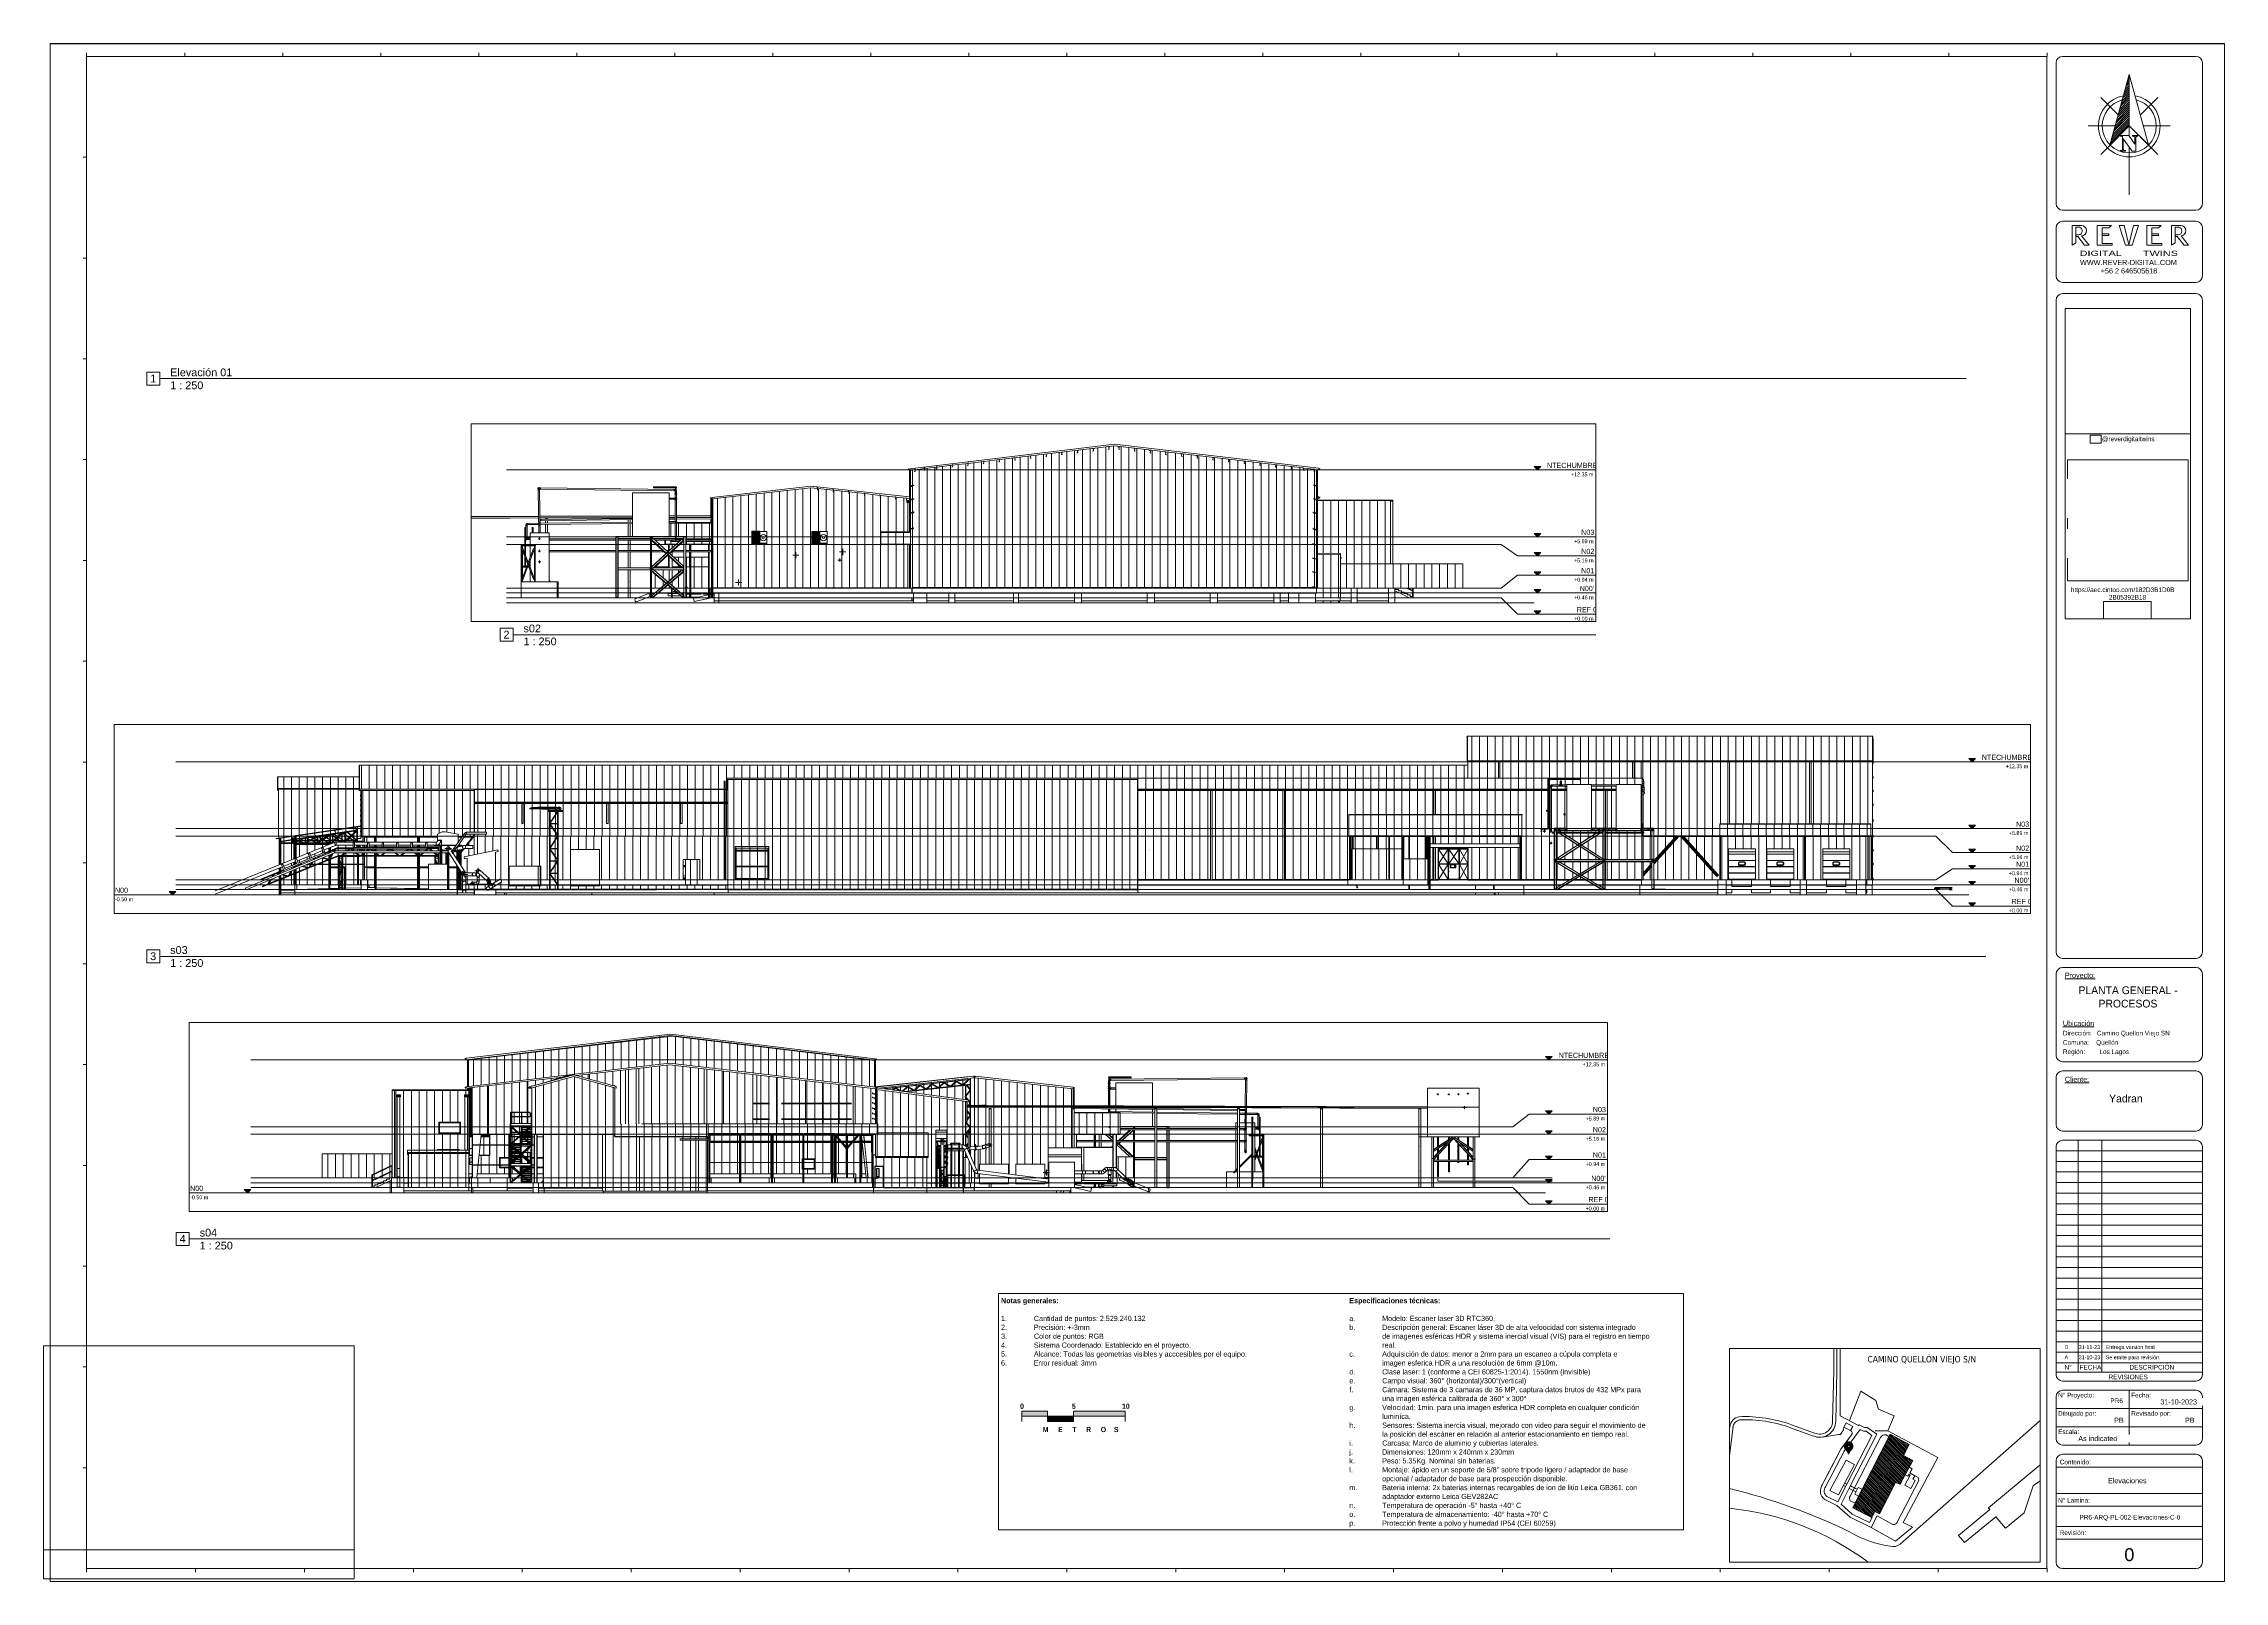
# Paper-space layout 'Layout1' of a CAD drawing. Header units: centimetres. Extents: x 0 to 84.3, y -0.1 to 59.3.
# The model-space entities are those that its viewports show. They can reach past a viewport. Long polylines and large blocks are cut down to what shows.
import ezdxf

# ---------------------------------------------------------------- set-up
doc = ezdxf.new("R2010")
doc.units = ezdxf.units.CM
for name, pattern in [('Centre', [3.175, 0.635, -0.475, 1.59, -0.475]), ('Dash_2_', [0.635, 0.3175, -0.3175]), ('Hidden', [0.714375, 0.47625, -0.238125]), ('Oculto', [0.714375, 0.47625, -0.238125]), ('Čárka', [0.635, 0.3175, -0.3175])]:
    doc.linetypes.add(name, pattern=pattern)
for name, color, linetype, lineweight in [('A-ANNO-NOTE', 7, 'Continuous', 9), ('A-DOOR', 7, 'Continuous', 9), ('A-DOOR-FRAM', 7, 'Continuous', 9), ('A-FLOR', 7, 'Continuous', 9), ('A-FLOR-HRAL', 7, 'Continuous', 9), ('A-FLOR-LEVL', 7, 'Continuous', 9), ('A-GENM', 7, 'Continuous', 9), ('A-GLAZ', 7, 'Continuous', 9), ('A-GLAZ-CWMG', 7, 'Continuous', 9), ('A-ROOF', 7, 'Continuous', 9), ('A-ROOF-OTLN', 7, 'Continuous', 9), ('A-ROOF-PATT', 7, 'Continuous', 9), ('A-WALL', 7, 'Continuous', 9), ('A-WALL-PATT', 7, 'Continuous', 9), ('C-BLDG-PADS', 7, 'Continuous', 9), ('E-CABL-TRAY', 7, 'Continuous', 9), ('G-ANNO-REFR', 7, 'Dash_2_', 18), ('G-ANNO-TEXT', 7, 'Continuous', 9), ('G-ANNO-TTLB', 7, 'Continuous', 18), ('G-ANNO-TTLB-THIN', 7, 'Continuous', 18), ('G-IMPT', 7, 'Continuous', 9), ('I-WALL', 7, 'Continuous', 9), ('M-EQPM', 7, 'Continuous', 9), ('M-HVAC-DUCT', 7, 'Continuous', 9), ('M-HVAC-DUCT-CNTR', 7, 'Continuous', 9), ('P-PIPE', 7, 'Continuous', 9), ('P-PIPE-CNTR', 7, 'Continuous', 9), ('S-BEAM', 7, 'Continuous', 9), ('S-COLS', 7, 'Continuous', 9), ('S-FSTN', 7, 'Continuous', 9), ('S-STRS', 7, 'Continuous', 9)]:
    doc.layers.add(name, color=color, linetype=linetype, lineweight=lineweight)
doc.layers.add('E-CABL-TRAY-ANNO', color=7, linetype='Continuous', lineweight=9, true_color=0x007f00)
doc.layers.add('M-HVAC-DUCT-ANNO', color=7, linetype='Continuous', lineweight=9, true_color=0x007f00)
doc.layers.add('G-ANNO-NPLT', color=7, linetype='Continuous', plot=False)
doc.styles.add('Arial', font='arial.ttf', dxfattribs={"width": 1.5, "height": 0.2})
doc.styles.add('Arial_1', font='arial.ttf', dxfattribs={"height": 0.2})
doc.styles.add('Arial_2', font='arial.ttf', dxfattribs={"height": 0.5})
doc.styles.add('Arial_3', font='arial.ttf', dxfattribs={"height": 0.3})
doc.styles.add('Century Gothic', font='GOTHIC.TTF', dxfattribs={"height": 50})
doc.styles.add('Century Gothic_1', font='GOTHIC.TTF', dxfattribs={"height": 37.5})
doc.styles.add('Century Gothic_2', font='GOTHIC.TTF', dxfattribs={"height": 9})
doc.styles.add('Century Gothic_3', font='GOTHIC.TTF', dxfattribs={"height": 10})
doc.styles.add('Century Gothic_4', font='GOTHIC.TTF', dxfattribs={"height": 0.18})
doc.styles.add('Century Gothic_5', font='GOTHIC.TTF', dxfattribs={"height": 0.2})
doc.styles.add('Century Gothic_6', font='GOTHIC.TTF', dxfattribs={"height": 0.15})
doc.styles.add('Century Gothic_7', font='GOTHIC.TTF', dxfattribs={"height": 0.3})
doc.styles.add('Century Gothic_B', font='GOTHICB.TTF', dxfattribs={"height": 10})
doc.styles.add('Century Gothic_B_1', font='GOTHICB.TTF', dxfattribs={"width": 0.8, "height": 0.2})
doc.styles.add('Tahoma', font='tahoma.ttf', dxfattribs={"height": 0.25})
picture_1 = doc.add_image_def('image1.jpg', size_in_pixel=(275, 100))
picture_2 = doc.add_image_def('image2.png', size_in_pixel=(160, 160))
picture_3 = doc.add_image_def('image3.jpeg', size_in_pixel=(2000, 2000))
picture_4 = doc.add_image_def('image4.jpg', size_in_pixel=(434, 317))
pattern_1 = [(90, (21462.55, 565.166), (-75, 5e-15), [])]
pattern_2 = [(45, (-5504.39, 711.715), (-62.8618, 62.8618), []), (45, (-5504.39, 806.965), (-62.8618, 62.8618), [])]
pattern_3 = [(90, (37934.65, 711.715), (-75, 5e-15), [])]
pattern_4 = [(90, (53595.614, 711.715), (-75, 5e-15), [])]
pattern_5 = [(90, (53595.614, 488.62), (-75, 5e-15), [])]
pattern_6 = [(90, (53596.19, 711.715), (-74.999, 5e-15), [])]

# ---------------------------------------------------------------- blocks, each defined once
blk = doc.blocks.new('A_RVR_Viñeta A1-PR6 - CAD_Ubicacion-2_dwg-1978813-Elevaciones')
at = {"lineweight": 18, "true_color": 0xff0000}
h = blk.add_hatch(dxfattribs=at)
h.set_pattern_fill('FP_80', color=1, style=0, pattern_type=2)
h.set_pattern_definition([(45, (0, 0), (-11.22532, 11.22532), [])])
edge = h.paths.add_edge_path()
edge.add_arc((9374, 9140), 344, 59.02644, 129.2147)
edge.add_line((9157, 9406), (9056, 9270))
edge.add_arc((9374, 9140), 344, 157.8098, 220.60851)
edge.add_arc((8452, 8212), 966, 44.17567, 46.79356, ccw=False)
edge.add_line((9145, 8886), (9282, 9071))
edge.add_arc((9374, 9140), 116, 70.12475, 216.89975, ccw=False)
edge.add_line((9414, 9249), (9551, 9435))
edge = h.paths.add_edge_path()
edge.add_arc((10297, 8212), 966, 133.20644, 162.6665)
edge.add_arc((8452, 8212), 966, 17.3335, 44.17567)
edge.add_line((9145, 8886), (9282, 9071))
edge.add_arc((9374, 9140), 116, 216.89975, 430.12475)
edge.add_line((9414, 9249), (9551, 9435))
edge.add_arc((9374, 9140), 344, -40.60851, 59.02644, ccw=False)
at = {"lineweight": 18}
for p, q in [((283, 10678), (0, 8404)), ((26, 10652), (0, 10492)), ((4809, 10583), (6616, 9927)), ((4895, 10818), (6702, 10162)), ((13435, 1423), (24450, 11156)), ((8774, 8888), (8774, 8888)), ((9498, 5203), (11898, 9808)), ((12559, 9894), (12331, 10015)), ((20380, 4286), (24450, 7670)), ((9149, 5943), (8970, 6037)), ((9241, 6127), (9066, 6219)), ((9946, 5528), (9416, 5806)), ((10049, 5733), (9519, 6011)), ((9887, 4652), (9515, 4832)), ((11631, 3653), (12752, 3006))]:
    blk.add_line(p, q, dxfattribs=at)
at = {"lineweight": 18, "flags": 128}
for points in [[(0, 16808), (24450, 16808), (24450, 0), (0, 0)], [(9703, 4290), (11222, 3515), (11459, 3980), (11814, 3800), (13079, 6281), (13444, 6128), (14448, 8003), (13701, 8404), (14158, 9257), (12647, 10066)], [(7912, 5649), (8582, 5298), (9838, 7691), (9181, 8036)]]:
    blk.add_lwpolyline(points, close=True, dxfattribs=at)
for points in [[(8123, 11098), (8207, 15037), (8207, 16808)], [(8372, 11093), (8457, 15034), (8457, 16808)], [(8710, 16808), (8730, 11517), (10160, 10763), (10204, 10822), (10630, 10602), (10855, 10602), (11597, 10079), (9509, 5992), (8787, 4554), (9661, 3781), (11025, 3120), (11225, 3513)], [(12471, 10326), (12973, 11511), (11729, 12038), (11517, 12726), (10337, 13458), (9445, 11140)], [(9013, 10631), (8982, 10416), (8742, 10043), (8595, 10043), (7314, 9851)], [(7567, 5935), (9029, 8728), (10293, 10438), (10557, 10302), (10760, 10302), (11212, 9983), (9241, 6127), (8545, 4739), (7664, 5181)], [(9541, 10372), (9727, 10679), (9181, 10959), (9013, 10631), (9535, 10363)], [(11159, 2722), (13079, 1653), (14414, 2751), (13676, 3120), (16398, 8227), (12471, 10326), (11485, 10326)], [(7302, 6074), (8774, 8888), (9610, 10019)], [(8774, 8888), (8406, 8184), (8038, 7481), (7670, 6778), (7302, 6074)], [(7302, 6074), (7670, 6778), (8038, 7481), (8406, 8184), (8774, 8888)], [(9610, 10019), (9401, 9736), (9192, 9453), (8983, 9171), (8774, 8888)], [(8774, 8888), (8983, 9171), (9192, 9453), (9401, 9736), (9610, 10019)], [(13846, 6877), (14049, 6781), (14139, 6919), (14229, 6860), (13799, 6050), (14277, 5787), (14633, 6434), (14440, 6540), (14586, 6805), (14192, 7023), (14376, 7358), (14164, 7472)], [(10049, 5733), (9917, 5803), (9784, 5872), (9651, 5942), (9519, 6011)], [(9519, 6011), (9651, 5942), (9784, 5872), (9917, 5803), (10049, 5733)], [(10450, 5757), (10121, 5877), (9862, 5358), (10168, 5202)], [(14586, 6805), (14856, 6657), (14905, 6417), (13177, 3101)], [(20371, 4279), (20492, 4133), (18019, 2097), (18517, 1558), (20980, 3572), (21720, 2666), (23193, 3871), (23911, 6002), (24450, 6411)], [(11633, 3652), (11159, 2722), (9493, 3529), (8451, 4451), (7505, 4925)]]:
    blk.add_lwpolyline(points, dxfattribs=at)
at = {"lineweight": 18}
for points in [[(9610, 10019, 0), (9610, 10019, 0), (9610, 10019, 0), (9610, 10019, 0), (9610, 10019, 0)], [(7302, 6074, 0), (7302, 6074, 0), (7302, 6074, 0), (7302, 6074, 0), (7302, 6074, 0)], [(9519, 6011, 0), (9519, 6011, 0), (9519, 6011, 0), (9519, 6011, 0), (9519, 6011, 0)], [(10049, 5733, 0), (10049, 5733, 0), (10049, 5733, 0), (10049, 5733, 0), (10049, 5733, 0)]]:
    blk.add_polyline3d(points, dxfattribs=at)
blk.add_circle((9374, 9140), 116, dxfattribs=at)
for centre, radius, start, end in [((943, 10540), 924, 100.44188, 173.07291), ((943, 10540), 674, 100.44188, 173.07291), ((1224, 614), 10845, 70.21757, 92.36986), ((1224, 614), 10595, 70.21757, 92.36986), ((7097, 11109), 1276, 247.34691, 359.41867), ((7097, 11109), 1026, 247.34691, 359.41867), ((9410, 10163), 247, 324.23015, 57.94348), ((9374, 9140), 344, 310.26405, 229.73595), ((8452, 8212), 966, 17.3335, 46.79356), ((10297, 8212), 966, 133.20644, 162.6665), ((12241, 9647), 378, 76.2926, 154.84025), ((-10784, -39022), 46091, 63.88495, 76.46896), ((8002, 5608), 844, 143.0448, 233.9152), ((8002, 5608), 544, 143.0448, 231.5927), ((9800, 5031), 348, 150.40655, 214.88224), ((-2219, -17642), 21998, 53.31673, 84.20975), ((13886, 9733), 8574, 239.26659, 261.82297), ((12912, 3291), 327, 240.71458, 324.35709), ((12879, 2080), 860, 255.66472, 310.23086)]:
    blk.add_arc(centre, radius, start, end, dxfattribs=at)
blk = doc.blocks.new('A_RVR_Viñeta A1-PR6 - REF-VIÑETA PAISAJISMO_dwg__X9-1978712-Elevaciones')
at = {"layer": 'G-IMPT', "lineweight": 18}
for p, q in [((14616, -41387), (14762, -41241)), ((14636, -41314), (14762, -41188)), ((14655, -41241), (14762, -41135)), ((14675, -41168), (14762, -41082)), ((14695, -41095), (14762, -41029)), ((14715, -41022), (14762, -40976)), ((14735, -40949), (14762, -40923)), ((14755, -40876), (14762, -40870)), ((14396, -42190), (14762, -41824)), ((14416, -42117), (14762, -41771)), ((14436, -42044), (14762, -41718)), ((14456, -41971), (14762, -41665)), ((14476, -41898), (14762, -41612)), ((14496, -41825), (14762, -41559)), ((14516, -41752), (14762, -41506)), ((14536, -41679), (14762, -41453)), ((14556, -41606), (14762, -41400)), ((14576, -41533), (14762, -41347)), ((14596, -41460), (14762, -41294)), ((14276, -42628), (14762, -42142)), ((14296, -42555), (14762, -42089)), ((14316, -42482), (14762, -42036)), ((14336, -42409), (14762, -41983)), ((14356, -42336), (14762, -41930)), ((14376, -42263), (14762, -41877))]:
    blk.add_line(p, q, dxfattribs=at)
blk = doc.blocks.new('A_RVR_Viñeta A1-PR6 - REF-VIÑETA PAISAJISMO_dwg_North_Arrow-41-1978714-Elevaciones')
at = {"layer": 'G-IMPT', "lineweight": 18}
for p, q in [((0, 1337), (0, -272)), ((-287, 287), (-737, 737)), ((287, 287), (737, 737)), ((-366, 0), (-1062, 0)), ((366, 0), (1062, 0)), ((-287, -287), (-737, -737)), ((0, -549), (0, -1783)), ((287, -287), (737, -737))]:
    blk.add_line(p, q, dxfattribs=at)
at = {"layer": 'G-IMPT', "lineweight": 18, "flags": 128}
for points in [[(-501, -496), (0, 1337), (500, -490), (0, 0)], [(-155, -593), (-155, -600), (-154, -607), (-153, -613), (-152, -617), (-151, -622), (-149, -626), (-147, -628), (-145, -630), (-142, -632), (-139, -633), (-134, -635), (-129, -636), (-123, -637), (-116, -638), (-108, -638), (-100, -638), (-100, -654), (-234, -654), (-234, -638), (-230, -638), (-223, -638), (-216, -638), (-209, -637), (-204, -636), (-199, -635), (-195, -633), (-191, -632), (-188, -630), (-186, -628), (-183, -626), (-181, -622), (-180, -618), (-178, -613), (-177, -607), (-176, -601), (-176, -595), (-176, -266), (-234, -266), (-234, -250), (-16, -250), (144, -471), (144, -314), (144, -307), (143, -300), (142, -294), (141, -289), (140, -285), (138, -281), (136, -278), (134, -276), (131, -274), (127, -272), (122, -270), (117, -269), (111, -268), (104, -267), (97, -266), (89, -266), (87, -266), (87, -250), (221, -250), (221, -266), (217, -266), (209, -266), (203, -267), (197, -268), (191, -269), (186, -270), (182, -271), (178, -273), (176, -275), (174, -277), (172, -280), (170, -285), (168, -289), (167, -294), (166, -300), (166, -307), (166, -314), (166, -654), (75, -654), (-155, -333)]]:
    blk.add_lwpolyline(points, close=True, dxfattribs=at)
at = {"layer": 'G-IMPT', "lineweight": 18}
for radius, start, end in [(800, 100.9232, 180), (700, 105.027, 180), (800, 360, 79.0768), (700, 360, 74.973), (800, 180, 360), (700, 180, 360)]:
    blk.add_arc((0, 0), radius, start, end, dxfattribs=at)
blk.add_blockref('A_RVR_Viñeta A1-PR6 - REF-VIÑETA PAISAJISMO_dwg__X9-1978712-Elevaciones', (-14762, 42189))
blk = doc.blocks.new('A_RVR_Viñeta A1-PR6 - REF-VIÑETA PAISAJISMO_dwg__U3-1978710-Elevaciones')
at = {"layer": 'G-IMPT', "lineweight": 18}
blk.add_line((0, 10), (0, -10), dxfattribs=at)
blk = doc.blocks.new('A_RVR_Viñeta A1-PR6 - REF-VIÑETA PAISAJISMO_dwg__U4-1978711-Elevaciones')
for p in [(0, 0), (596, 0), (1191, 0), (1787, 0), (2382, 0), (2978, 0), (3573, 0), (4169, 0), (4764, 0), (5360, 0), (5956, 0), (6551, 0), (7147, 0), (7742, 0), (8338, 0), (8933, 0), (9529, 0), (10124, 0), (10720, 0)]:
    blk.add_blockref('A_RVR_Viñeta A1-PR6 - REF-VIÑETA PAISAJISMO_dwg__U3-1978710-Elevaciones', p)
blk = doc.blocks.new('A_RVR_Viñeta A1-PR6 - REF-VIÑETA PAISAJISMO_dwg__U1-1978708-Elevaciones')
at = {"layer": 'G-IMPT', "lineweight": 18}
blk.add_line((0, 10), (0, -10), dxfattribs=at)
blk = doc.blocks.new('A_RVR_Viñeta A1-PR6 - REF-VIÑETA PAISAJISMO_dwg__U2-1978709-Elevaciones')
for p in [(0, 0), (536, 0), (1072, 0), (1608, 0), (2144, 0), (2680, 0), (3216, 0), (3752, 0), (4288, 0), (4824, 0), (5360, 0), (5896, 0), (6432, 0), (6968, 0), (7504, 0), (8040, 0), (8576, 0), (9112, 0), (9648, 0), (10184, 0), (10720, 0)]:
    blk.add_blockref('A_RVR_Viñeta A1-PR6 - REF-VIÑETA PAISAJISMO_dwg__U1-1978708-Elevaciones', p)
blk = doc.blocks.new('A_RVR_Viñeta A1-PR6 - A_RVR_Viñeta A1-PR6-1950218-Elevaciones')
at = {"layer": 'G-IMPT', "true_color": 0xff00ff}
h = blk.add_hatch(dxfattribs=at)
h.set_pattern_fill('FP_81', color=6, style=0, pattern_type=2)
h.set_pattern_definition([(135, (0, 0), (-0.03535534, -0.03535534), [])])
h.paths.add_polyline_path([(71.547, 3.726), (70.926, 2.508), (70.752, 2.596), (70.635, 2.368), (69.89, 2.748), (71.335, 5.583), (72.076, 5.186), (71.852, 4.767), (72.219, 4.571), (71.726, 3.65)])
at = {"layer": 'G-ANNO-TTLB', "lineweight": 9}
for p, q in [((0.25, 59.315), (84.25, 59.315)), ((0.25, -0.1), (0.25, 59.315)), ((84.25, 59.315), (84.25, -0.1)), ((1.663, 58.82), (1.663, 0.395)), ((77.397, 58.82), (1.663, 58.82)), ((77.397, 0.395), (77.397, 58.82)), ((77.75, 53.126), (77.75, 58.573)), ((77.998, 58.82), (83.155, 58.82)), ((83.402, 58.573), (83.402, 53.126)), ((1.663, 54.925), (1.522, 54.925)), ((83.155, 52.879), (77.998, 52.879)), ((77.998, 52.452), (83.155, 52.452)), ((78.366, 52.287), (78.726, 52.287)), ((78.366, 51.527), (78.366, 52.287)), ((79.332, 52.287), (79.885, 52.287)), ((79.332, 51.527), (79.332, 52.287)), ((79.885, 52.287), (79.788, 52.203)), ((80.188, 52.287), (80.383, 52.287)), ((80.436, 51.527), (80.188, 52.287)), ((80.383, 52.287), (80.559, 51.545)), ((80.559, 51.545), (80.735, 52.287)), ((80.93, 52.287), (80.681, 51.527)), ((80.735, 52.287), (80.93, 52.287)), ((81.25, 52.287), (81.25, 51.527)), ((81.25, 51.527), (81.25, 52.287)), ((81.25, 52.287), (81.803, 52.287)), ((81.803, 52.287), (81.705, 52.203)), ((82.209, 52.287), (82.569, 52.287)), ((82.209, 51.527), (82.209, 52.287)), ((82.209, 52.287), (82.209, 51.527)), ((82.569, 52.287), (82.209, 52.287)), ((77.75, 50.332), (77.75, 52.205)), ((78.506, 51.621), (78.366, 51.527)), ((78.506, 52.223), (78.506, 51.621)), ((78.647, 52.223), (78.506, 52.223)), ((78.624, 51.924), (78.506, 51.924)), ((78.506, 51.863), (78.582, 51.863)), ((78.582, 51.863), (78.851, 51.527)), ((79.022, 51.527), (78.733, 51.888)), ((78.851, 51.527), (79.022, 51.527)), ((79.91, 51.527), (79.332, 51.527)), ((79.523, 52.203), (79.523, 51.593)), ((79.788, 52.203), (79.523, 52.203)), ((79.523, 51.96), (79.789, 51.96)), ((79.789, 51.895), (79.523, 51.895)), ((79.523, 51.593), (79.91, 51.593)), ((79.789, 51.96), (79.789, 51.895)), ((79.91, 51.593), (79.91, 51.527)), ((80.681, 51.527), (80.436, 51.527)), ((81.828, 51.527), (81.25, 51.527)), ((81.441, 52.203), (81.441, 51.593)), ((81.705, 52.203), (81.441, 52.203)), ((81.441, 51.96), (81.707, 51.96)), ((81.707, 51.895), (81.441, 51.895)), ((81.441, 51.593), (81.828, 51.593)), ((81.707, 51.96), (81.707, 51.895)), ((81.828, 51.593), (81.828, 51.527)), ((82.35, 51.621), (82.209, 51.527)), ((82.35, 52.223), (82.35, 51.621)), ((82.49, 52.223), (82.35, 52.223)), ((82.468, 51.924), (82.35, 51.924)), ((82.35, 51.863), (82.426, 51.863)), ((82.426, 51.863), (82.695, 51.527)), ((82.576, 51.888), (82.866, 51.527)), ((82.695, 51.527), (82.866, 51.527)), ((83.402, 52.205), (83.402, 50.332)), ((1.663, 51.03), (1.522, 51.03)), ((83.155, 50.085), (77.998, 50.085)), ((77.75, 24.219), (77.75, 49.407)), ((83.155, 49.654), (77.998, 49.654)), ((83.402, 49.407), (83.402, 24.219)), ((1.663, 47.135), (1.522, 47.135)), ((1.663, 43.24), (1.522, 43.24)), ((1.663, 39.345), (1.522, 39.345)), ((1.663, 35.45), (1.522, 35.45)), ((1.663, 31.555), (1.522, 31.555)), ((1.663, 27.66), (1.522, 27.66)), ((1.663, 23.765), (1.522, 23.765)), ((77.998, 23.972), (83.155, 23.972)), ((77.998, 23.619), (83.155, 23.619)), ((77.75, 20.225), (77.75, 23.372)), ((83.402, 23.372), (83.402, 20.225)), ((1.663, 19.87), (1.522, 19.87)), ((77.75, 17.548), (77.75, 19.378)), ((77.998, 19.978), (83.155, 19.978)), ((77.998, 19.625), (83.155, 19.625)), ((83.402, 19.378), (83.402, 17.548)), ((83.155, 17.301), (77.998, 17.301)), ((83.155, 16.947), (77.998, 16.947)), ((78.598, 7.989), (78.598, 16.947)), ((79.517, 7.989), (79.517, 16.947)), ((77.75, 16.7), (77.75, 7.883)), ((83.402, 16.538), (77.75, 16.538)), ((83.402, 16.128), (77.75, 16.128)), ((83.402, 7.883), (83.402, 16.7)), ((1.663, 15.975), (1.522, 15.975)), ((83.402, 15.718), (77.75, 15.718)), ((83.402, 15.308), (77.75, 15.308)), ((83.402, 14.898), (77.75, 14.898)), ((83.402, 14.489), (77.75, 14.489)), ((83.402, 14.079), (77.75, 14.079)), ((83.402, 13.669), (77.75, 13.669)), ((83.402, 13.259), (77.75, 13.259)), ((83.402, 12.85), (77.75, 12.85)), ((1.663, 12.08), (1.522, 12.08)), ((83.402, 12.44), (77.75, 12.44)), ((83.402, 12.03), (77.75, 12.03)), ((83.402, 11.62), (77.75, 11.62)), ((83.402, 11.211), (77.75, 11.211)), ((83.402, 10.801), (77.75, 10.801)), ((83.402, 10.391), (77.75, 10.391)), ((83.402, 9.981), (77.75, 9.981)), ((83.402, 9.572), (77.75, 9.572)), ((83.402, 9.162), (77.75, 9.162)), ((83.402, 8.752), (77.75, 8.752)), ((1.663, 8.185), (1.522, 8.185)), ((77.75, 8.342), (83.402, 8.342)), ((83.402, 7.989), (77.75, 7.989)), ((77.998, 7.636), (83.155, 7.636)), ((77.75, 5.411), (77.75, 7.035)), ((77.998, 7.283), (83.155, 7.283)), ((80.576, 7.283), (80.576, 5.163)), ((83.402, 7.035), (83.402, 5.411)), ((77.75, 6.576), (83.402, 6.576)), ((77.75, 5.87), (83.402, 5.87)), ((83.155, 5.163), (77.998, 5.163)), ((1.663, 4.29), (1.522, 4.29)), ((77.75, 4.563), (77.75, 0.642)), ((83.402, 4.315), (77.75, 4.315)), ((83.155, 4.81), (77.998, 4.81)), ((83.402, 0.642), (83.402, 4.563)), ((83.402, 3.295), (77.75, 3.295)), ((83.402, 2.8), (77.75, 2.8)), ((83.402, 2.025), (77.75, 2.025)), ((83.402, 1.53), (77.75, 1.53)), ((1.663, 0.395), (77.397, 0.395)), ((77.998, 0.395), (83.155, 0.395)), ((84.25, -0.1), (0.25, -0.1))]:
    blk.add_line(p, q, dxfattribs=at)
at = {"layer": 'G-ANNO-TTLB'}
for p, q in [((71.335, 5.583), (69.89, 2.748)), ((72.076, 5.186), (71.335, 5.583)), ((71.852, 4.767), (72.076, 5.186)), ((71.726, 3.65), (72.219, 4.571)), ((72.219, 4.571), (71.852, 4.767)), ((70.926, 2.508), (71.547, 3.726)), ((71.547, 3.726), (71.726, 3.65)), ((69.89, 2.748), (70.635, 2.368)), ((70.635, 2.368), (70.752, 2.596)), ((70.752, 2.596), (70.926, 2.508))]:
    blk.add_line(p, q, dxfattribs=at)
at = {"layer": 'G-ANNO-TTLB', "lineweight": 9}
for centre, radius, start, end in [((77.998, 58.573), 0.247, 90, 180), ((83.155, 58.573), 0.247, 0, 90), ((77.998, 53.126), 0.247, 180, 270), ((83.155, 53.126), 0.247, 270, 0), ((77.998, 52.205), 0.247, 90, 180), ((78.72, 52.087), 0.2, 273.74692, 88.23868), ((82.563, 52.087), 0.2, 273.74692, 88.23868), ((83.155, 52.205), 0.247, 0, 90), ((78.609, 52.076), 0.152, 275.61019, 75.75727), ((82.453, 52.076), 0.152, 275.61019, 75.75727), ((77.998, 50.332), 0.247, 180, 270), ((83.155, 50.332), 0.247, 270, 0), ((77.998, 49.407), 0.247, 90, 180), ((83.155, 49.407), 0.247, 0, 90), ((77.998, 24.219), 0.247, 180, 270), ((77.998, 23.372), 0.247, 90, 180), ((83.155, 24.219), 0.247, 270, 0), ((83.155, 23.372), 0.247, 0, 90), ((77.998, 20.225), 0.247, 180, 270), ((83.155, 20.225), 0.247, 270, 0), ((77.998, 19.378), 0.247, 90, 180), ((83.155, 19.378), 0.247, 0, 90), ((77.998, 17.548), 0.247, 180, 270), ((77.998, 16.7), 0.247, 90, 180), ((83.155, 17.548), 0.247, 270, 0), ((83.155, 16.7), 0.247, 0, 90), ((77.998, 7.883), 0.247, 180, 270), ((83.155, 7.883), 0.247, 270, 0), ((77.998, 7.035), 0.247, 90, 180), ((83.155, 7.035), 0.247, 0, 90), ((77.998, 5.411), 0.247, 180, 270), ((83.155, 5.411), 0.247, 270, 0), ((77.998, 4.563), 0.247, 90, 180), ((83.155, 4.563), 0.247, 0, 90), ((77.998, 0.642), 0.247, 180, 270), ((83.155, 0.642), 0.247, 270, 0)]:
    blk.add_arc(centre, radius, start, end, dxfattribs=at)
at = {"layer": 'G-ANNO-TTLB-THIN'}
for p, q in [((0.25, 59.3), (0.25, -0.1)), ((84.25, 59.3), (0.25, 59.3)), ((84.25, -0.1), (84.25, 59.3)), ((0.25, -0.1), (84.25, -0.1))]:
    blk.add_line(p, q, dxfattribs=at)
for name, p, xscale, yscale, zscale in [('A_RVR_Viñeta A1-PR6 - REF-VIÑETA PAISAJISMO_dwg__U2-1978709-Elevaciones', (1.663, 58.891), 0.007064760302774262, 0.007064760302774262, 0.007064760302774262), ('A_RVR_Viñeta A1-PR6 - REF-VIÑETA PAISAJISMO_dwg_North_Arrow-41-1978714-Elevaciones', (80.576, 56.132), 0.001490088404423272, 0.001490088404423272, 0.001490088404423272), ('A_RVR_Viñeta A1-PR6 - CAD_Ubicacion-2_dwg-1978813-Elevaciones', (65.128, 0.643), 0.0004908051948052175, 0.0004908051948052175, 0.0004908051948052175)]:
    blk.add_blockref(name, p, dxfattribs=dict(xscale=xscale, yscale=yscale, zscale=zscale))
at = {"extrusion": (0, 0, -1), "xscale": 0.007064760302774262, "yscale": 0.007064760302774262, "zscale": -0.007064760302774262, "rotation": 180}
blk.add_blockref('A_RVR_Viñeta A1-PR6 - REF-VIÑETA PAISAJISMO_dwg__U4-1978711-Elevaciones', (-1.663, 0.324), dxfattribs=at)
at = {"layer": 'G-ANNO-TTLB', "lineweight": 9, "attachment_point": 1}
for s, insert, char_height, width, style in [('WWW.REVER-DIGITAL.COM   ', (78.673, 50.958), 0.2, 4.82616, 'Arial_1'), ('DIGITAL       TWINS', (78.659, 51.314), 0.2, 4.7019, 'Arial'), ('+56 2 646505618', (79.473, 50.634), 0.2, 2.70169, 'Arial_1'), ('\\L Proyecto:', (78.012, 23.417), 0.2, 1.68354, 'Century Gothic_5'), ('\\LUbicación', (78.012, 21.561), 0.2, 1.71561, 'Century Gothic_5'), ('Dirección:   Camino Quellon Viejo SN', (78.012, 21.173), 0.18, 5.31519, 'Century Gothic_4'), ('Comuna:    Quellón', (78.012, 20.814), 0.18, 2.81392, 'Century Gothic_4'), ('Región:        Los Lagos', (78.012, 20.455), 0.18, 3.09451, 'Century Gothic_4'), ('\\L Cliente:', (78.012, 19.399), 0.2, 1.3789, 'Century Gothic_5'), ('CAMINO QUELLÓN VIEJO S/N', (70.461, 8.611), 0.25, 5.61181, 'Tahoma'), ('A ', (78.075, 8.633), 0.15, 0.23249, 'Century Gothic_6'), ('0 ', (78.095, 9.026), 0.15, 0.20844, 'Century Gothic_6'), ('31-11-23 ', (78.622, 9.026), 0.15, 1.11435, 'Century Gothic_6'), ('31-10-23 ', (78.622, 8.633), 0.15, 1.11435, 'Century Gothic_6'), ('Se emite para revisión.', (79.666, 8.633), 0.15, 2.84599, 'Century Gothic_6'), ('Entrega versión final', (79.666, 9.026), 0.15, 2.52532, 'Century Gothic_6'), ('N° ', (78.073, 8.264), 0.18, 0.39283, 'Century Gothic_4'), ('FECHA ', (78.653, 8.264), 0.18, 1.02616, 'Century Gothic_4'), ('REVISIONES', (79.774, 7.889), 0.18, 1.61941, 'Century Gothic_4'), ('DESCRIPCIÓN', (80.583, 8.264), 0.18, 1.9962, 'Century Gothic_4'), ('N° Proyecto:', (77.824, 7.186), 0.18, 1.77173, 'Century Gothic_4'), ('PR6', (79.845, 6.969), 0.18, 0.5211, 'Century Gothic_4'), ('Fecha:', (80.65, 7.186), 0.18, 0.99409, 'Century Gothic_4'), ('Dibujado por:', (77.824, 6.48), 0.18, 1.96413, 'Century Gothic_4'), ('Revisado por:', (80.65, 6.48), 0.18, 1.9481, 'Century Gothic_4'), ('Escala:', (77.824, 5.773), 0.18, 1.01013, 'Century Gothic_4'), ('Contenido:', (77.887, 4.602), 0.18, 1.61941, 'Century Gothic_4'), ('N° Lamina:', (77.824, 3.121), 0.18, 1.55527, 'Century Gothic_4'), ('Revisión:', (77.887, 1.873), 0.18, 1.2346, 'Century Gothic_4')]:
    blk.add_mtext(s, dxfattribs=dict(at, insert=insert, char_height=char_height, width=width, style=style))
at = {"layer": 'G-ANNO-TTLB', "lineweight": 9, "insert": (80.384, 1.184), "char_height": 0.5, "width": 0.56118, "attachment_point": 1, "style": 'Arial_2', "bg_fill": 3, "box_fill_scale": 1.25, "bg_fill_color": 256, "bg_fill_true_color": 13158600, "bg_fill_transparency": 0}
blk.add_mtext('0 ', dxfattribs=at)
blk = doc.blocks.new('Viewport - 3mm-1116248-Elevaciones')
at = {"layer": 'G-ANNO-TTLB', "lineweight": 9}
for p, q in [((-0.5, -0.25), (-0.5, 0.25)), ((-0.5, 0.25), (0, 0.25)), ((0, 0.25), (0, -0.25)), ((0, -0.25), (-0.5, -0.25))]:
    blk.add_line(p, q, dxfattribs=at)
blk = doc.blocks.new('2017-FL-Escala gráfica - 2017-FL-Escala gráfica-1977681-Elevaciones')
at = {"layer": 'A-ANNO-NOTE'}
h = blk.add_hatch(color=256, dxfattribs=at)
h.paths.add_polyline_path([(1, 0), (0, 0), (0, 0.2), (1, 0.2)])
h.paths.add_polyline_path([(4, 0.2), (4, 0), (2, 0), (2, 0.2)])
blk.add_hatch(color=256, dxfattribs=at).paths.add_polyline_path([(2, -0.2), (1, -0.2), (1, 0), (2, 0)])
for p, q in [((0, 0.2), (0, -0.2)), ((1, 0.2), (0, 0.2)), ((0, 0.2), (0, 0)), ((0, 0), (1, 0)), ((1, 0), (1, 0.2)), ((2, 0), (1, 0)), ((1, 0), (1, -0.2)), ((4, 0.2), (2, 0.2)), ((2, 0.2), (2, 0)), ((2, 0), (4, 0)), ((2, -0.2), (2, 0)), ((4, 0.2), (4, -0.2)), ((4, 0), (4, 0.2)), ((1, -0.2), (2, -0.2))]:
    blk.add_line(p, q, dxfattribs=at)
at = {"layer": 'A-ANNO-NOTE', "char_height": 0.2, "attachment_point": 1, "style": 'Century Gothic_B_1', "bg_fill": 3, "box_fill_scale": 1.25, "bg_fill_color": 256, "bg_fill_true_color": 13158600, "bg_fill_transparency": 0}
for s, insert, width in [('\\fCentury Gothic|b1|i0|c0|p34|;\\W.8;0', (-0.064, 0.489), 0.15392), ('\\fCentury Gothic|b1|i0|c0|p34|;\\W.8;5', (1.936, 0.489), 0.15392), ('10', (3.873, 0.489), 0.30785), ('M     E     T     R     O    S', (0.809, -0.411), 2.88607)]:
    blk.add_mtext(s, dxfattribs=dict(at, insert=insert, width=width))
blk = doc.blocks.new('ORIGEN - ORIGEN-V26-s02')
at = {"layer": 'A-GENM'}
for p, q in [((-6.08, 105), (-4.2, 105)), ((-6.08, 100), (-6.08, 105)), ((-4.2, 100), (-4.2, 105)), ((-2.47, 105), (7.1, 105)), ((7.1, 105), (8.99, 105)), ((7.1, 100), (7.1, 105)), ((8.99, 100), (8.99, 105)), ((-4.2, 100), (-6.08, 100)), ((0, 100), (-2.47, 100)), ((0, 100), (5, 100)), ((0, 5), (0, 100)), ((7.1, 100), (5, 100)), ((5, 5), (5, 100)), ((8.99, 100), (7.1, 100)), ((0, 5), (2.14, 5)), ((0, 0), (0, 5)), ((2.14, 5), (10.33, 5)), ((2.14, 0), (2.14, 5)), ((10.33, 5), (17.21, 5)), ((10.33, 0), (10.33, 5)), ((17.21, 0), (17.21, 5)), ((17.21, 5), (100, 5)), ((100, 0), (100, 5)), ((101.18, 5), (107.56, 5)), ((101.18, 0), (101.18, 5)), ((107.56, 5), (116.25, 5)), ((107.56, 0), (107.56, 5)), ((116.25, 0), (116.25, 5)), ((2.14, 0), (0, 0)), ((10.33, 0), (2.14, 0)), ((17.21, 0), (10.33, 0)), ((100, 0), (17.21, 0)), ((107.56, 0), (101.18, 0)), ((116.25, 0), (107.56, 0))]:
    blk.add_line(p, q, dxfattribs=at)
blk = doc.blocks.new('UC-Perfil universal-Pilar - 300 x 150-1495523-s02')
at = {"layer": 'S-COLS'}
for p, q in [((-167.7, 513.03), (-167.7, 454.94)), ((-166.16, 513.03), (-166.16, 454.94)), ((-167.7, 402.43), (-167.7, 298.37)), ((-166.16, 401.02), (-166.16, 298.37))]:
    blk.add_line(p, q, dxfattribs=at)
blk = doc.blocks.new('UC-Perfil universal-Pilar - 300 x 150-1495537-s02')
at = {"layer": 'S-COLS'}
for p, q in [((216.11, 513.03), (216.11, 454.94)), ((217.65, 513.03), (217.65, 454.94)), ((216.11, 443.94), (216.11, 298.37)), ((217.65, 443.94), (217.65, 407.53))]:
    blk.add_line(p, q, dxfattribs=at)
blk = doc.blocks.new('Costanera Perfil Z - Parametrizado - Costanera Perfil Z - Parametrizado-V27-s02')
at = {"layer": 'S-BEAM'}
for p, q in [((-174.66, 19.98), (-174.66, 39.52)), ((-142.26, 39.52), (-174.66, 39.52)), ((-75.2, 39.52), (-134.77, 39.52)), ((-174.66, 18.03), (-174.66, 19.98)), ((-142.26, 19.98), (-174.66, 19.98)), ((-51.88, 19.98), (-134.77, 19.98)), ((-142.26, 18.03), (-174.66, 18.03)), ((-49.55, 18.03), (-134.76, 18.03))]:
    blk.add_line(p, q, dxfattribs=at)
blk = doc.blocks.new('UC-Perfil universal-Pilar - 300 x 150-V28-s02')
at = {"layer": 'S-COLS'}
for p, q in [((-163.7, 513.03), (-163.7, 454.94)), ((-162.16, 513.03), (-162.16, 456.08)), ((-135.24, 513.03), (-135.24, 480.81)), ((-133.7, 482.22), (-133.7, 513.03)), ((-135.24, 443.98), (-135.24, 406.25)), ((-133.7, 404.58), (-133.7, 443.98)), ((-163.7, 398.77), (-163.7, 289.64)), ((-162.16, 397.36), (-162.16, 289.64)), ((-135.24, 372.74), (-135.24, 289.64)), ((-133.7, 289.64), (-133.7, 371.33)), ((-163.7, 269.64), (-163.7, 163.47)), ((-162.16, 269.64), (-162.16, 164.78)), ((-135.24, 269.64), (-135.24, 187.81)), ((-133.7, 189.12), (-133.7, 269.64)), ((-133.7, 116.83), (-133.7, 159.37)), ((-135.24, 158.08), (-135.24, 118.15)), ((-163.7, 113.68), (-163.7, 94)), ((-162.16, 112.39), (-162.16, 94)), ((-162.16, 94), (-163.7, 94)), ((-160.64, 94), (-162.16, 94)), ((-140.21, 94), (-160.64, 94))]:
    blk.add_line(p, q, dxfattribs=at)
blk = doc.blocks.new('UC-Perfil universal-Pilar - 300 x 150-V29-s02')
at = {"layer": 'S-COLS'}
for p, q in [((220.11, 513.03), (220.11, 454.94)), ((221.65, 513.03), (221.65, 454.94)), ((220.11, 443.94), (220.11, 94)), ((221.65, 443.94), (221.65, 94)), ((221.65, 94), (220.11, 94)), ((223.17, 94), (221.65, 94)), ((246.45, 94), (223.17, 94))]:
    blk.add_line(p, q, dxfattribs=at)
blk = doc.blocks.new('Costanera Perfil Z - Parametrizado - h_22cm-1746838-s02')
at = {"layer": 'S-BEAM'}
for p, q in [((6057.3, 827.62), (6057.3, 819.99)), ((6059.25, 827.62), (6057.3, 827.62)), ((6057.6, 820.29), (6057.6, 827.32)), ((6057.6, 827.32), (6059.25, 827.32)), ((6059.25, 827.32), (6059.25, 827.62)), ((6078.79, 820.29), (6057.6, 820.29)), ((6078.79, 812.66), (6078.79, 820.29)), ((6057.3, 819.99), (6078.49, 819.99)), ((6078.49, 819.99), (6078.49, 812.96)), ((6078.49, 812.96), (6076.84, 812.96)), ((6076.84, 812.96), (6076.84, 812.66)), ((6076.84, 812.66), (6078.79, 812.66))]:
    blk.add_line(p, q, dxfattribs=at)
blk = doc.blocks.new('Costanera Perfil Z - Parametrizado - h_22cm-1746684-s02')
at = {"layer": 'S-BEAM'}
for p, q in [((6057, 671.17), (6057, 663.54)), ((6058.95, 671.17), (6057, 671.17)), ((6057.3, 663.84), (6057.3, 670.87)), ((6057.3, 670.87), (6058.95, 670.87)), ((6058.95, 670.87), (6058.95, 671.17)), ((6057, 663.54), (6078.2, 663.54)), ((6078.5, 663.84), (6057.3, 663.84)), ((6078.2, 663.54), (6078.2, 656.5)), ((6078.5, 656.2), (6078.5, 663.84)), ((6078.2, 656.5), (6076.55, 656.5)), ((6076.55, 656.5), (6076.55, 656.2)), ((6076.55, 656.2), (6078.5, 656.2))]:
    blk.add_line(p, q, dxfattribs=at)
blk = doc.blocks.new('Costanera Perfil Z - Parametrizado - h_22cm-1719892-s02')
at = {"layer": 'S-BEAM'}
for p, q in [((2216.59, 1243.17), (2209.07, 1241.85)), ((2209.42, 1241.6), (2216.35, 1242.83)), ((2216.35, 1242.83), (2216.63, 1241.2)), ((2216.93, 1241.25), (2216.59, 1243.17)), ((2209.07, 1241.85), (2212.75, 1220.98)), ((2213.1, 1220.73), (2209.42, 1241.6)), ((2216.63, 1241.2), (2216.93, 1241.25)), ((2205.54, 1221.38), (2205.25, 1221.33)), ((2205.25, 1221.33), (2205.59, 1219.41)), ((2205.83, 1219.76), (2205.54, 1221.38)), ((2205.59, 1219.41), (2213.1, 1220.73)), ((2212.75, 1220.98), (2205.83, 1219.76))]:
    blk.add_line(p, q, dxfattribs=at)
blk = doc.blocks.new('Costanera Perfil Z - Parametrizado - h_22cm-1720033-s02')
at = {"layer": 'S-BEAM'}
for p, q in [((2308.24, 1255.6), (2300.72, 1254.27)), ((2301.07, 1254.03), (2307.99, 1255.25)), ((2307.99, 1255.25), (2308.28, 1253.63)), ((2308.58, 1253.68), (2308.24, 1255.6)), ((2300.72, 1254.27), (2304.4, 1233.4)), ((2304.75, 1233.16), (2301.07, 1254.03)), ((2308.28, 1253.63), (2308.58, 1253.68)), ((2297.19, 1233.81), (2296.9, 1233.76)), ((2296.9, 1233.76), (2297.23, 1231.84)), ((2297.48, 1232.18), (2297.19, 1233.81)), ((2297.23, 1231.84), (2304.75, 1233.16)), ((2304.4, 1233.4), (2297.48, 1232.18))]:
    blk.add_line(p, q, dxfattribs=at)
blk = doc.blocks.new('Costanera Perfil Z - Parametrizado - h_22cm-1720123-s02')
at = {"layer": 'S-BEAM'}
for p, q in [((2425.71, 1268.91), (2418.19, 1267.59)), ((2418.54, 1267.35), (2425.47, 1268.57)), ((2425.47, 1268.57), (2425.75, 1266.94)), ((2426.05, 1266.99), (2425.71, 1268.91)), ((2418.19, 1267.59), (2421.87, 1246.72)), ((2422.22, 1246.48), (2418.54, 1267.35)), ((2425.75, 1266.94), (2426.05, 1266.99)), ((2414.66, 1247.12), (2414.37, 1247.07)), ((2414.37, 1247.07), (2414.71, 1245.15)), ((2414.95, 1245.5), (2414.66, 1247.12)), ((2414.71, 1245.15), (2422.22, 1246.48)), ((2421.87, 1246.72), (2414.95, 1245.5))]:
    blk.add_line(p, q, dxfattribs=at)
blk = doc.blocks.new('Costanera Perfil Z - Parametrizado - h_22cm-1720192-s02')
at = {"layer": 'S-BEAM'}
for p, q in [((2577.11, 1285.88), (2569.6, 1284.56)), ((2569.95, 1284.31), (2576.87, 1285.53)), ((2576.87, 1285.53), (2577.16, 1283.91)), ((2577.45, 1283.96), (2577.11, 1285.88)), ((2569.6, 1284.56), (2573.28, 1263.69)), ((2573.63, 1263.44), (2569.95, 1284.31)), ((2577.16, 1283.91), (2577.45, 1283.96)), ((2566.07, 1264.09), (2565.77, 1264.04)), ((2565.77, 1264.04), (2566.11, 1262.12)), ((2566.35, 1262.46), (2566.07, 1264.09)), ((2566.11, 1262.12), (2573.63, 1263.44)), ((2573.28, 1263.69), (2566.35, 1262.46))]:
    blk.add_line(p, q, dxfattribs=at)
blk = doc.blocks.new('Costanera Perfil Z - Parametrizado - h_22cm-1720341-s02')
at = {"layer": 'S-BEAM'}
for p, q in [((2879.71, 1318.74), (2872.19, 1317.41)), ((2872.54, 1317.17), (2879.46, 1318.39)), ((2879.46, 1318.39), (2879.75, 1316.77)), ((2880.05, 1316.82), (2879.71, 1318.74)), ((2872.19, 1317.41), (2875.87, 1296.54)), ((2876.22, 1296.3), (2872.54, 1317.17)), ((2879.75, 1316.77), (2880.05, 1316.82)), ((2868.66, 1296.95), (2868.36, 1296.89)), ((2868.36, 1296.89), (2868.7, 1294.97)), ((2868.95, 1295.32), (2868.66, 1296.95)), ((2875.87, 1296.54), (2868.95, 1295.32)), ((2868.7, 1294.97), (2876.22, 1296.3))]:
    blk.add_line(p, q, dxfattribs=at)
blk = doc.blocks.new('Costanera Perfil Z - Parametrizado - h_22cm-1720477-s02')
at = {"layer": 'S-BEAM'}
for p, q in [((3181.87, 1352.03), (3174.36, 1350.7)), ((3174.7, 1350.46), (3181.63, 1351.68)), ((3181.63, 1351.68), (3181.91, 1350.05)), ((3182.21, 1350.11), (3181.87, 1352.03)), ((3174.36, 1350.7), (3178.04, 1329.83)), ((3178.38, 1329.59), (3174.7, 1350.46)), ((3181.91, 1350.05), (3182.21, 1350.11)), ((3170.82, 1330.23), (3170.53, 1330.18)), ((3170.53, 1330.18), (3170.87, 1328.26)), ((3171.11, 1328.61), (3170.82, 1330.23)), ((3170.87, 1328.26), (3178.38, 1329.59)), ((3178.04, 1329.83), (3171.11, 1328.61))]:
    blk.add_line(p, q, dxfattribs=at)
blk = doc.blocks.new('Costanera Perfil Z - Parametrizado - h_22cm-1720531-s02')
at = {"layer": 'S-BEAM'}
for p, q in [((3333.92, 1371.14), (3326.4, 1369.81)), ((3326.75, 1369.57), (3333.68, 1370.79)), ((3333.68, 1370.79), (3333.96, 1369.17)), ((3334.26, 1369.22), (3333.92, 1371.14)), ((3326.4, 1369.81), (3330.08, 1348.94)), ((3330.43, 1348.7), (3326.75, 1369.57)), ((3333.96, 1369.17), (3334.26, 1369.22)), ((3322.87, 1349.35), (3322.58, 1349.3)), ((3322.58, 1349.3), (3322.92, 1347.38)), ((3323.16, 1347.72), (3322.87, 1349.35)), ((3322.92, 1347.38), (3330.43, 1348.7)), ((3330.08, 1348.94), (3323.16, 1347.72))]:
    blk.add_line(p, q, dxfattribs=at)
blk = doc.blocks.new('Costanera Perfil Z - Parametrizado - h_22cm-1720577-s02')
at = {"layer": 'S-BEAM'}
for p, q in [((3484.68, 1387.68), (3477.16, 1386.35)), ((3477.51, 1386.11), (3484.44, 1387.33)), ((3484.44, 1387.33), (3484.72, 1385.7)), ((3485.02, 1385.76), (3484.68, 1387.68)), ((3477.16, 1386.35), (3480.84, 1365.48)), ((3481.19, 1365.24), (3477.51, 1386.11)), ((3484.72, 1385.7), (3485.02, 1385.76)), ((3473.63, 1365.88), (3473.34, 1365.83)), ((3473.34, 1365.83), (3473.68, 1363.91)), ((3473.92, 1364.26), (3473.63, 1365.88)), ((3473.68, 1363.91), (3481.19, 1365.24)), ((3480.84, 1365.48), (3473.92, 1364.26))]:
    blk.add_line(p, q, dxfattribs=at)
blk = doc.blocks.new('Costanera Perfil Z - Parametrizado - h_22cm-1720875-s02')
at = {"layer": 'S-BEAM'}
for p, q in [((4174.54, 1456.97), (4174.2, 1455.05)), ((4182.06, 1455.65), (4174.54, 1456.97)), ((4174.5, 1455), (4174.79, 1456.63)), ((4174.79, 1456.63), (4181.71, 1455.41)), ((4174.2, 1455.05), (4174.5, 1455)), ((4181.71, 1455.41), (4178.03, 1434.54)), ((4178.38, 1434.78), (4182.06, 1455.65)), ((4178.03, 1434.54), (4185.55, 1433.21)), ((4185.3, 1433.56), (4178.38, 1434.78)), ((4185.59, 1435.18), (4185.3, 1433.56)), ((4185.55, 1433.21), (4185.88, 1435.13)), ((4185.88, 1435.13), (4185.59, 1435.18))]:
    blk.add_line(p, q, dxfattribs=at)
blk = doc.blocks.new('Costanera Perfil Z - Parametrizado - h_22cm-1720939-s02')
at = {"layer": 'S-BEAM'}
for p, q in [((4326.2, 1439.04), (4325.86, 1437.12)), ((4333.71, 1437.72), (4326.2, 1439.04)), ((4326.16, 1437.07), (4326.44, 1438.69)), ((4326.44, 1438.69), (4333.37, 1437.47)), ((4325.86, 1437.12), (4326.16, 1437.07)), ((4333.37, 1437.47), (4329.69, 1416.6)), ((4330.03, 1416.85), (4333.71, 1437.72)), ((4329.69, 1416.6), (4337.2, 1415.28)), ((4336.96, 1415.62), (4330.03, 1416.85)), ((4337.24, 1417.25), (4336.96, 1415.62)), ((4337.2, 1415.28), (4337.54, 1417.2)), ((4337.54, 1417.2), (4337.24, 1417.25))]:
    blk.add_line(p, q, dxfattribs=at)
blk = doc.blocks.new('Costanera Perfil Z - Parametrizado - h_22cm-1720998-s02')
at = {"layer": 'S-BEAM'}
for p, q in [((4477.29, 1421.53), (4476.95, 1419.61)), ((4477.25, 1419.56), (4477.53, 1421.18)), ((4484.8, 1420.21), (4477.29, 1421.53)), ((4477.53, 1421.18), (4484.46, 1419.96)), ((4484.46, 1419.96), (4480.78, 1399.09)), ((4481.12, 1399.34), (4484.8, 1420.21)), ((4476.95, 1419.61), (4477.25, 1419.56)), ((4488.34, 1399.74), (4488.05, 1398.12)), ((4488.29, 1397.77), (4488.63, 1399.69)), ((4488.63, 1399.69), (4488.34, 1399.74)), ((4480.78, 1399.09), (4488.29, 1397.77)), ((4488.05, 1398.12), (4481.12, 1399.34))]:
    blk.add_line(p, q, dxfattribs=at)
blk = doc.blocks.new('Costanera Perfil Z - Parametrizado - h_22cm-1721062-s02')
at = {"layer": 'S-BEAM'}
for p, q in [((4627.19, 1405), (4626.85, 1403.07)), ((4627.15, 1403.02), (4627.43, 1404.65)), ((4634.71, 1403.67), (4627.19, 1405)), ((4627.43, 1404.65), (4634.36, 1403.43)), ((4626.85, 1403.07), (4627.15, 1403.02)), ((4634.36, 1403.43), (4630.68, 1382.56)), ((4631.03, 1382.8), (4634.71, 1403.67)), ((4638.24, 1383.2), (4637.95, 1381.58)), ((4638.19, 1381.23), (4638.53, 1383.15)), ((4638.53, 1383.15), (4638.24, 1383.2)), ((4630.68, 1382.56), (4638.19, 1381.23)), ((4637.95, 1381.58), (4631.03, 1382.8))]:
    blk.add_line(p, q, dxfattribs=at)
blk = doc.blocks.new('Costanera Perfil Z - Parametrizado - h_22cm-1721482-s02')
at = {"layer": 'S-BEAM'}
for p, q in [((5689.68, 1284.37), (5689.34, 1282.45)), ((5689.64, 1282.39), (5689.92, 1284.02)), ((5697.2, 1283.04), (5689.68, 1284.37)), ((5689.92, 1284.02), (5696.85, 1282.8)), ((5693.52, 1262.17), (5697.2, 1283.04)), ((5689.34, 1282.45), (5689.64, 1282.39)), ((5696.85, 1282.8), (5693.17, 1261.93)), ((5693.17, 1261.93), (5700.68, 1260.6)), ((5700.44, 1260.95), (5693.52, 1262.17)), ((5700.73, 1262.57), (5700.44, 1260.95)), ((5700.68, 1260.6), (5701.02, 1262.52)), ((5701.02, 1262.52), (5700.73, 1262.57))]:
    blk.add_line(p, q, dxfattribs=at)
blk = doc.blocks.new('Costanera Perfil Z - Parametrizado - h_22cm-1721554-s02')
at = {"layer": 'S-BEAM'}
for p, q in [((5839.1, 1267.08), (5838.76, 1265.16)), ((5839.06, 1265.11), (5839.34, 1266.73)), ((5846.61, 1265.75), (5839.1, 1267.08)), ((5839.34, 1266.73), (5846.27, 1265.51)), ((5838.76, 1265.16), (5839.06, 1265.11)), ((5846.27, 1265.51), (5842.59, 1244.64)), ((5842.93, 1244.88), (5846.61, 1265.75)), ((5849.86, 1243.66), (5842.93, 1244.88)), ((5850.15, 1245.29), (5849.86, 1243.66)), ((5850.1, 1243.31), (5850.44, 1245.23)), ((5850.44, 1245.23), (5850.15, 1245.29)), ((5842.59, 1244.64), (5850.1, 1243.31))]:
    blk.add_line(p, q, dxfattribs=at)
blk = doc.blocks.new('Costanera Perfil Z - Parametrizado - h_22cm-1721938-s02')
at = {"layer": 'S-BEAM'}
for p, q in [((2199.94, 1090.62), (2197.99, 1090.62)), ((2197.99, 1090.62), (2197.99, 1090.32)), ((2197.99, 1090.32), (2199.64, 1090.32)), ((2199.64, 1090.32), (2199.64, 1083.29)), ((2199.94, 1082.99), (2199.94, 1090.62)), ((2199.64, 1083.29), (2178.45, 1083.29)), ((2178.45, 1083.29), (2178.45, 1075.66)), ((2178.75, 1075.96), (2178.75, 1082.99)), ((2178.75, 1082.99), (2199.94, 1082.99)), ((2178.45, 1075.66), (2180.4, 1075.66)), ((2180.4, 1075.96), (2178.75, 1075.96)), ((2180.4, 1075.66), (2180.4, 1075.96))]:
    blk.add_line(p, q, dxfattribs=at)
blk = doc.blocks.new('Costanera Perfil Z - Parametrizado - h_22cm-1721855-s02')
at = {"layer": 'S-BEAM'}
for p, q in [((2199.94, 959.54), (2197.99, 959.54)), ((2197.99, 959.54), (2197.99, 959.24)), ((2199.94, 951.91), (2199.94, 959.54)), ((2197.99, 959.24), (2199.64, 959.24)), ((2199.64, 959.24), (2199.64, 952.21)), ((2199.64, 952.21), (2178.45, 952.21)), ((2178.45, 952.21), (2178.45, 944.58)), ((2178.75, 944.88), (2178.75, 951.91)), ((2178.75, 951.91), (2199.94, 951.91)), ((2180.4, 944.88), (2178.75, 944.88)), ((2180.4, 944.58), (2180.4, 944.88)), ((2178.45, 944.58), (2180.4, 944.58))]:
    blk.add_line(p, q, dxfattribs=at)
blk = doc.blocks.new('Costanera Perfil Z - Parametrizado - h_22cm-1724867-s02')
at = {"layer": 'S-BEAM'}
for p, q in [((2197.94, 829.11), (2195.99, 829.11)), ((2195.99, 829.11), (2195.99, 828.81)), ((2197.94, 821.48), (2197.94, 829.11)), ((2195.99, 828.81), (2197.64, 828.81)), ((2197.64, 828.81), (2197.64, 821.78)), ((2197.64, 821.78), (2176.45, 821.78)), ((2176.45, 821.78), (2176.45, 814.15)), ((2176.75, 814.45), (2176.75, 821.48)), ((2176.75, 821.48), (2197.94, 821.48)), ((2178.4, 814.45), (2176.75, 814.45)), ((2178.4, 814.15), (2178.4, 814.45)), ((2176.45, 814.15), (2178.4, 814.15))]:
    blk.add_line(p, q, dxfattribs=at)
blk = doc.blocks.new('Costanera Perfil Z - Parametrizado - h_22cm-1724786-s02')
at = {"layer": 'S-BEAM'}
for p, q in [((2196.44, 676.64), (2194.49, 676.64)), ((2194.49, 676.64), (2194.49, 676.34)), ((2194.49, 676.34), (2196.14, 676.34)), ((2196.14, 676.34), (2196.14, 669.31)), ((2196.44, 669.01), (2196.44, 676.64)), ((2196.14, 669.31), (2174.95, 669.31)), ((2174.95, 669.31), (2174.95, 661.68)), ((2175.25, 661.98), (2175.25, 669.01)), ((2175.25, 669.01), (2196.44, 669.01)), ((2174.95, 661.68), (2176.9, 661.68)), ((2176.9, 661.98), (2175.25, 661.98)), ((2176.9, 661.68), (2176.9, 661.98))]:
    blk.add_line(p, q, dxfattribs=at)
blk = doc.blocks.new('Costanera Perfil Z - Parametrizado - h_22cm-1721965-s02')
at = {"layer": 'S-BEAM'}
for p, q in [((6065.01, 1090.62), (6063.06, 1090.62)), ((6063.06, 1090.62), (6063.06, 1082.99)), ((6063.36, 1083.29), (6063.36, 1090.32)), ((6063.36, 1090.32), (6065.01, 1090.32)), ((6065.01, 1090.32), (6065.01, 1090.62)), ((6063.06, 1082.99), (6084.25, 1082.99)), ((6084.55, 1083.29), (6063.36, 1083.29)), ((6084.25, 1082.99), (6084.25, 1075.96)), ((6084.55, 1075.66), (6084.55, 1083.29)), ((6084.25, 1075.96), (6082.6, 1075.96)), ((6082.6, 1075.96), (6082.6, 1075.66)), ((6082.6, 1075.66), (6084.55, 1075.66))]:
    blk.add_line(p, q, dxfattribs=at)
blk = doc.blocks.new('Costanera Perfil Z - Parametrizado - h_22cm-1721966-s02')
at = {"layer": 'S-BEAM'}
for p, q in [((6065.01, 959.54), (6063.06, 959.54)), ((6063.06, 959.54), (6063.06, 951.91)), ((6065.01, 959.24), (6065.01, 959.54)), ((6063.36, 952.21), (6063.36, 959.24)), ((6063.36, 959.24), (6065.01, 959.24)), ((6063.06, 951.91), (6084.25, 951.91)), ((6084.55, 952.21), (6063.36, 952.21)), ((6084.25, 951.91), (6084.25, 944.88)), ((6084.55, 944.58), (6084.55, 952.21)), ((6084.25, 944.88), (6082.6, 944.88)), ((6082.6, 944.88), (6082.6, 944.58)), ((6082.6, 944.58), (6084.55, 944.58))]:
    blk.add_line(p, q, dxfattribs=at)
blk = doc.blocks.new('Costanera Perfil Z - Parametrizado - h_22cm-1723931-s02')
at = {"layer": 'S-BEAM'}
for p, q in [((1264.56, 1063.94), (1264.22, 1062.02)), ((1272.08, 1062.61), (1264.56, 1063.94)), ((1264.52, 1061.97), (1264.8, 1063.59)), ((1264.8, 1063.59), (1271.73, 1062.37)), ((1264.22, 1062.02), (1264.52, 1061.97)), ((1271.73, 1062.37), (1268.05, 1041.5)), ((1268.4, 1041.74), (1272.08, 1062.61)), ((1268.05, 1041.5), (1275.56, 1040.18)), ((1275.32, 1040.52), (1268.4, 1041.74)), ((1275.61, 1042.15), (1275.32, 1040.52)), ((1275.56, 1040.18), (1275.9, 1042.1)), ((1275.9, 1042.1), (1275.61, 1042.15))]:
    blk.add_line(p, q, dxfattribs=at)
blk = doc.blocks.new('Costanera Perfil Z - Parametrizado - h_22cm-1724022-s02')
at = {"layer": 'S-BEAM'}
for p, q in [((1416.38, 1046.27), (1416.04, 1044.35)), ((1416.34, 1044.29), (1416.62, 1045.92)), ((1423.9, 1044.94), (1416.38, 1046.27)), ((1416.62, 1045.92), (1423.55, 1044.7)), ((1420.22, 1024.07), (1423.9, 1044.94)), ((1416.04, 1044.35), (1416.34, 1044.29)), ((1423.55, 1044.7), (1419.87, 1023.83)), ((1419.87, 1023.83), (1427.38, 1022.5)), ((1427.14, 1022.85), (1420.22, 1024.07)), ((1427.43, 1024.48), (1427.14, 1022.85)), ((1427.38, 1022.5), (1427.72, 1024.42)), ((1427.72, 1024.42), (1427.43, 1024.48))]:
    blk.add_line(p, q, dxfattribs=at)
blk = doc.blocks.new('Costanera Perfil Z - Parametrizado - h_22cm-1724225-s02')
at = {"layer": 'S-BEAM'}
for p, q in [((1869.57, 992.8), (1869.23, 990.88)), ((1869.53, 990.83), (1869.81, 992.45)), ((1877.08, 991.48), (1869.57, 992.8)), ((1869.81, 992.45), (1876.74, 991.23)), ((1869.23, 990.88), (1869.53, 990.83)), ((1876.74, 991.23), (1873.06, 970.36)), ((1873.4, 970.61), (1877.08, 991.48)), ((1880.33, 969.39), (1873.4, 970.61)), ((1880.62, 971.01), (1880.33, 969.39)), ((1880.57, 969.04), (1880.91, 970.96)), ((1880.91, 970.96), (1880.62, 971.01)), ((1873.06, 970.36), (1880.57, 969.04))]:
    blk.add_line(p, q, dxfattribs=at)
blk = doc.blocks.new('Costanera Perfil Z - Parametrizado - h_22cm-1724293-s02')
at = {"layer": 'S-BEAM'}
for p, q in [((2018.88, 975.73), (2018.55, 973.81)), ((2018.84, 973.76), (2019.13, 975.38)), ((2026.4, 974.4), (2018.88, 975.73)), ((2019.13, 975.38), (2026.05, 974.16)), ((2026.05, 974.16), (2022.37, 953.29)), ((2022.72, 953.53), (2026.4, 974.4)), ((2018.55, 973.81), (2018.84, 973.76)), ((2029.93, 953.94), (2029.64, 952.31)), ((2029.89, 951.96), (2030.23, 953.88)), ((2030.23, 953.88), (2029.93, 953.94)), ((2022.37, 953.29), (2029.89, 951.96)), ((2029.64, 952.31), (2022.72, 953.53))]:
    blk.add_line(p, q, dxfattribs=at)
blk = doc.blocks.new('Costanera Perfil Z - Parametrizado - h_22cm-V30-s02')
at = {"layer": 'S-BEAM'}
for p, q in [((2124.17, 963.15), (2123.83, 961.23)), ((2124.13, 961.18), (2124.41, 962.8)), ((2131.68, 961.82), (2124.17, 963.15)), ((2124.41, 962.8), (2131.34, 961.58)), ((2131.34, 961.58), (2127.66, 940.71)), ((2128, 940.95), (2131.68, 961.82)), ((2123.83, 961.23), (2124.13, 961.18)), ((2135.22, 941.36), (2135.1, 940.72)), ((2135.51, 941.3), (2135.22, 941.36)), ((2127.66, 940.71), (2131.75, 939.99)), ((2131.75, 940.29), (2128, 940.95)), ((2135.41, 940.72), (2135.51, 941.3))]:
    blk.add_line(p, q, dxfattribs=at)
blk = doc.blocks.new('Costanera Perfil Z - Parametrizado - h_22cm-1724570-s02')
at = {"layer": 'S-BEAM'}
for p, q in [((711.26, 526.92), (779.26, 526.92)), ((1217.33, 526.92), (1283.52, 526.92)), ((1293.02, 526.92), (1361.02, 526.92))]:
    blk.add_line(p, q, dxfattribs=at)
blk = doc.blocks.new('Costanera Perfil Z - Parametrizado - h_22cm-V31-s02')
at = {"layer": 'S-BEAM'}
for p, q in [((2182.06, 87.6), (2181.56, 87.6)), ((2182.06, 87.3), (2181.56, 87.3))]:
    blk.add_line(p, q, dxfattribs=at)
blk = doc.blocks.new('Costanera Perfil Z - Parametrizado - h_22cm-1726051-s02')
at = {"layer": 'S-BEAM'}
for p, q in [((260.8, 91.5), (260.8, 91.12)), ((260.8, 91.12), (262.75, 91.12)), ((262.75, 91.42), (261.1, 91.42)), ((262.75, 91.12), (262.75, 91.42))]:
    blk.add_line(p, q, dxfattribs=at)
blk = doc.blocks.new('Costanera Perfil Z - Parametrizado - h_22cm-1738370-s02')
at = {"layer": 'S-BEAM'}
for p, q in [((6054.1, 254.33), (6054.1, 246.7)), ((6056.05, 254.33), (6054.1, 254.33)), ((6054.4, 247), (6054.4, 254.03)), ((6054.4, 254.03), (6056.05, 254.03)), ((6056.05, 254.03), (6056.05, 254.33)), ((6054.1, 246.7), (6075.29, 246.7)), ((6075.59, 247), (6054.4, 247)), ((6075.29, 246.7), (6075.29, 239.67)), ((6075.59, 239.37), (6075.59, 247)), ((6075.29, 239.67), (6073.64, 239.67)), ((6073.64, 239.67), (6073.64, 239.37)), ((6073.64, 239.37), (6075.59, 239.37))]:
    blk.add_line(p, q, dxfattribs=at)
blk = doc.blocks.new('PQ_RVR_EST-01_ZZ_ZZ_MO_T_A_rvt-2-s02')
at = {"layer": 'A-FLOR'}
for p, q in [((216.11, 94), (217.35, 94)), ((2182.06, 94), (2182.06, 44)), ((6087.71, 94), (6087.71, 44)), ((252.15, 91.5), (252.15, 44)), ((257.58, 91.5), (257.58, 44)), ((2181.56, 91.5), (2181.56, 44)), ((-303.39, 44), (-334.45, 44)), ((-142.26, 44), (-271.37, 44)), ((-80.55, 44), (-134.77, 44)), ((-22.47, 44), (-48.53, 44)), ((0, 44), (-2.47, 44)), ((36.99, 44), (5, 44)), ((217.35, 44), (44.48, 44)), ((240.11, 44), (224.84, 44)), ((252.15, 44), (247.59, 44)), ((257.58, 44), (252.15, 44)), ((2181.56, 44), (257.58, 44)), ((6087.71, 44), (2182.06, 44)), ((6422.49, 44), (6320.89, 44)), ((6783.97, 44), (6482.49, 44))]:
    blk.add_line(p, q, dxfattribs=at)
at = {"layer": 'A-WALL'}
for p, q in [((6422.49, -50), (6422.49, 94)), ((6482.49, 94), (6482.49, -50)), ((6783.97, -50), (6783.97, 94)), ((6843.97, 94), (6843.97, -50)), ((315.77, 44), (315.77, -50)), ((2195.7, 44), (2195.7, 0)), ((2197.2, 44), (2197.2, -50)), ((2324.93, -50), (2324.93, 44)), ((2325, 44), (2325, -50)), ((2536.83, -50), (2536.83, 44)), ((2596.83, 44), (2596.83, -50)), ((3161.03, -50), (3161.03, 44)), ((3211.03, 44), (3211.03, -50)), ((3750.47, -50), (3750.47, 44)), ((3820.47, 44), (3820.47, -50)), ((4453.2, -50), (4453.2, 44)), ((4523.2, 44), (4523.2, -50)), ((5061.36, -50), (5061.36, 44)), ((5131.36, 44), (5131.36, -50)), ((5676.52, -50), (5676.52, 44)), ((5736.52, 44), (5736.52, -50)), ((5818.32, 44), (5818.32, -50)), ((6077.85, -50), (6077.85, 44)), ((2195.7, -30.48), (2195.7, -50)), ((315.77, -50), (2195.7, -50)), ((2195.7, -50), (2197.11, -50)), ((2197.2, -50), (2324.93, -50)), ((2325, -50), (2536.83, -50)), ((2596.83, -50), (2536.83, -50)), ((2596.83, -50), (3161.03, -50)), ((3211.03, -50), (3161.03, -50)), ((3211.03, -50), (3750.47, -50)), ((3820.47, -50), (3750.47, -50)), ((3820.47, -50), (4453.2, -50)), ((4523.2, -50), (4453.2, -50)), ((4523.2, -50), (5061.36, -50)), ((5131.36, -50), (5061.36, -50)), ((5131.36, -50), (5676.52, -50)), ((5736.52, -50), (5676.52, -50)), ((5736.52, -50), (5818.32, -50)), ((5818.32, -50), (6077.85, -50)), ((6310.89, -50), (6422.49, -50)), ((6482.49, -50), (6422.49, -50)), ((6482.49, -50), (6783.97, -50)), ((6843.97, -50), (6783.97, -50))]:
    blk.add_line(p, q, dxfattribs=at)
at = {"layer": 'A-GENM', "lineweight": 9}
blk.add_blockref('ORIGEN - ORIGEN-V26-s02', (0, 0), dxfattribs=at)
at = {"layer": 'S-BEAM', "lineweight": 9}
for name, p in [('Costanera Perfil Z - Parametrizado - h_22cm-1720531-s02', (756.38, 86.12)), ('Costanera Perfil Z - Parametrizado - h_22cm-1720875-s02', (0, 0)), ('Costanera Perfil Z - Parametrizado - h_22cm-1720341-s02', (1060.04, 121.98)), ('Costanera Perfil Z - Parametrizado - h_22cm-1720939-s02', (0, 0)), ('Costanera Perfil Z - Parametrizado - h_22cm-1720577-s02', (301.73, 34.36)), ('Costanera Perfil Z - Parametrizado - h_22cm-1720998-s02', (0, 0)), ('Costanera Perfil Z - Parametrizado - h_22cm-1720341-s02', (754.44, 87.19)), ('Costanera Perfil Z - Parametrizado - h_22cm-1721062-s02', (0, 0)), ('Costanera Perfil Z - Parametrizado - h_22cm-1721062-s02', (152.91, -16.11)), ('Costanera Perfil Z - Parametrizado - h_22cm-1720577-s02', (0, 0)), ('Costanera Perfil Z - Parametrizado - h_22cm-1720531-s02', (0, 0)), ('Costanera Perfil Z - Parametrizado - h_22cm-1721062-s02', (304.1, -34.58)), ('Costanera Perfil Z - Parametrizado - h_22cm-1720939-s02', (756.92, -86.02)), ('Costanera Perfil Z - Parametrizado - h_22cm-1720477-s02', (0, 0)), ('Costanera Perfil Z - Parametrizado - h_22cm-1720192-s02', (454, 50.47)), ('Costanera Perfil Z - Parametrizado - h_22cm-1720939-s02', (908.32, -103.31)), ('Costanera Perfil Z - Parametrizado - h_22cm-1720341-s02', (0, 0)), ('Costanera Perfil Z - Parametrizado - h_22cm-1720998-s02', (909.11, -103.08)), ('Costanera Perfil Z - Parametrizado - h_22cm-1720192-s02', (151.83, 16.54)), ('Costanera Perfil Z - Parametrizado - h_22cm-1720998-s02', (1060.5, -120.12)), ('Costanera Perfil Z - Parametrizado - h_22cm-1720192-s02', (0, 0)), ('Costanera Perfil Z - Parametrizado - h_22cm-1721482-s02', (0, 0)), ('Costanera Perfil Z - Parametrizado - h_22cm-1720123-s02', (0, 0)), ('Costanera Perfil Z - Parametrizado - h_22cm-1721554-s02', (0, 0)), ('Costanera Perfil Z - Parametrizado - h_22cm-1720033-s02', (0, 0)), ('Costanera Perfil Z - Parametrizado - h_22cm-1720998-s02', (1479.86, -167.3)), ('Costanera Perfil Z - Parametrizado - h_22cm-1719892-s02', (0, 0)), ('Costanera Perfil Z - Parametrizado - h_22cm-1721554-s02', (224.27, -25.06)), ('Costanera Perfil Z - Parametrizado - h_22cm-1721938-s02', (0, 0)), ('Costanera Perfil Z - Parametrizado - h_22cm-1721965-s02', (0, 0)), ('Costanera Perfil Z - Parametrizado - h_22cm-1723931-s02', (0, 0)), ('Costanera Perfil Z - Parametrizado - h_22cm-1724022-s02', (0, 0)), ('Costanera Perfil Z - Parametrizado - h_22cm-1724022-s02', (150.36, -17.67)), ('Costanera Perfil Z - Parametrizado - h_22cm-1724022-s02', (303.27, -35.64)), ('Costanera Perfil Z - Parametrizado - h_22cm-1724225-s02', (0, 0)), ('Costanera Perfil Z - Parametrizado - h_22cm-1724293-s02', (0, 0)), ('Costanera Perfil Z - Parametrizado - h_22cm-V30-s02', (0, 0)), ('Costanera Perfil Z - Parametrizado - h_22cm-1721855-s02', (0, 0)), ('Costanera Perfil Z - Parametrizado - h_22cm-1721966-s02', (0, 0)), ('Costanera Perfil Z - Parametrizado - h_22cm-1724867-s02', (0, 0)), ('Costanera Perfil Z - Parametrizado - h_22cm-1746838-s02', (0, 0)), ('Costanera Perfil Z - Parametrizado - h_22cm-1724786-s02', (0, 0)), ('Costanera Perfil Z - Parametrizado - h_22cm-1746684-s02', (0, 0)), ('Costanera Perfil Z - Parametrizado - h_22cm-1724570-s02', (0, 0)), ('Costanera Perfil Z - Parametrizado - h_22cm-1746684-s02', (-2.9, -148.8)), ('Costanera Perfil Z - Parametrizado - h_22cm-1746684-s02', (-2.9, -284.17)), ('Costanera Perfil Z - Parametrizado - h_22cm-1738370-s02', (0, 0)), ('Costanera Perfil Z - Parametrizado - h_22cm-1746684-s02', (-2.9, -416.83)), ('Costanera Perfil Z - Parametrizado - h_22cm-1746684-s02', (-2.9, -561.84)), ('Costanera Perfil Z - Parametrizado - h_22cm-1726051-s02', (0, 0)), ('Costanera Perfil Z - Parametrizado - h_22cm-V31-s02', (0, 0)), ('Costanera Perfil Z - Parametrizado - Costanera Perfil Z - Parametrizado-V27-s02', (0, 0))]:
    blk.add_blockref(name, p, dxfattribs=at)
at = {"layer": 'S-COLS', "lineweight": 9}
for name in ['UC-Perfil universal-Pilar - 300 x 150-1495523-s02', 'UC-Perfil universal-Pilar - 300 x 150-V28-s02', 'UC-Perfil universal-Pilar - 300 x 150-1495537-s02', 'UC-Perfil universal-Pilar - 300 x 150-V29-s02']:
    blk.add_blockref(name, (0, 0), dxfattribs=at)
blk = doc.blocks.new('UC-Perfil universal-Pilar - 100x200 UC-1205056-s02')
at = {"layer": 'S-COLS'}
for p, q in [((-677.62, 590), (-677.62, 0)), ((-657.61, 574), (-657.61, 0)), ((-676.08, 6.5), (-676.08, 0)), ((-659.16, 6.5), (-659.16, 0)), ((-657.62, 0), (-657.62, 6.5)), ((-676.08, 0), (-677.62, 0)), ((-674.56, 0), (-676.08, 0)), ((-676.08, 0), (-676.08, 0)), ((-660.68, 0), (-674.56, 0)), ((-659.16, 0), (-660.68, 0)), ((-657.62, 0), (-659.16, 0)), ((-657.61, 0), (-657.62, 0))]:
    blk.add_line(p, q, dxfattribs=at)
blk = doc.blocks.new('UC-Perfil universal-Pilar - 100x200 UC-1216592-s02')
at = {"layer": 'S-COLS'}
for p, q in [((-677.62, 590), (-677.62, 6.5)), ((-677.27, 590), (-677.62, 590)), ((-676.08, 589), (-676.08, 6.5)), ((-659.16, 589), (-659.16, 6.5)), ((-657.62, 6.5), (-657.62, 589)), ((-676.08, 6.5), (-677.62, 6.5)), ((-674.56, 6.5), (-676.08, 6.5)), ((-660.68, 6.5), (-674.56, 6.5)), ((-659.16, 6.5), (-660.68, 6.5)), ((-657.62, 6.5), (-659.16, 6.5))]:
    blk.add_line(p, q, dxfattribs=at)
blk = doc.blocks.new('UC-Perfil universal-Pilar - 100x200 UC-V32-s02')
at = {"layer": 'S-COLS'}
for p, q in [((-344.45, 590), (-344.45, 6.5)), ((-334.45, 590), (-344.45, 590)), ((-334.45, 590), (-334.45, 6.5)), ((-334.45, 6.5), (-344.45, 6.5))]:
    blk.add_line(p, q, dxfattribs=at)
at = {"layer": 'S-COLS', "linetype": 'Oculto'}
for p, q in [((-339.85, 6.5), (-339.85, 590)), ((-339.05, 590), (-339.05, 6.5))]:
    blk.add_line(p, q, dxfattribs=at)
blk = doc.blocks.new('UC-Perfil universal-Pilar - 100x200 UC-V33-s02')
at = {"layer": 'S-COLS'}
for p, q in [((-22.47, 589), (-22.47, 6.5)), ((-20.93, 589), (-20.93, 6.5)), ((-4.01, 589), (-4.01, 6.5)), ((-2.47, 6.5), (-2.47, 589)), ((-20.93, 6.5), (-22.47, 6.5)), ((-19.41, 6.5), (-20.93, 6.5)), ((-5.53, 6.5), (-19.41, 6.5)), ((-4.01, 6.5), (-5.53, 6.5)), ((-2.47, 6.5), (-4.01, 6.5))]:
    blk.add_line(p, q, dxfattribs=at)
blk = doc.blocks.new('UC-Perfil universal - 150x200 UC-1208071-s02')
at = {"layer": 'S-BEAM'}
for p, q in [((-344.45, 289.64), (-345.72, 289.64)), ((-345.72, 288.1), (-344.45, 288.1)), ((-344.45, 271.18), (-345.72, 271.18)), ((-345.72, 269.64), (-344.45, 269.64))]:
    blk.add_line(p, q, dxfattribs=at)
blk = doc.blocks.new('UC-Perfil universal - 150x200 UC-1208291-s02')
at = {"layer": 'S-BEAM'}
for p, q in [((-333.18, 288.1), (-333.18, 289.64)), ((-23.74, 289.64), (-333.18, 289.64)), ((-23.74, 289.64), (-23.74, 288.1)), ((-333.18, 286.58), (-333.18, 288.1)), ((-23.74, 288.1), (-333.18, 288.1)), ((-23.74, 288.1), (-23.74, 286.58)), ((-333.18, 272.7), (-333.18, 286.58)), ((-23.74, 286.58), (-23.74, 272.7)), ((-333.18, 271.18), (-333.18, 272.7)), ((-23.74, 272.7), (-23.74, 271.18)), ((-333.18, 269.64), (-333.18, 271.18)), ((-333.18, 271.18), (-23.74, 271.18)), ((-23.74, 271.18), (-23.74, 269.64)), ((-23.74, 269.64), (-333.18, 269.64))]:
    blk.add_line(p, q, dxfattribs=at)
blk = doc.blocks.new('UC-Perfil universal - 150x200 UC-1208385-s02')
at = {"layer": 'S-BEAM'}
for p, q in [((-656.35, 288.1), (-656.35, 289.64)), ((-345.72, 289.64), (-656.35, 289.64)), ((-345.72, 289.64), (-345.72, 288.1)), ((-656.35, 286.58), (-656.35, 288.1)), ((-345.72, 288.1), (-656.35, 288.1)), ((-345.72, 288.1), (-345.72, 286.58)), ((-656.35, 272.7), (-656.35, 286.58)), ((-345.72, 286.58), (-345.72, 272.7)), ((-656.35, 271.18), (-656.35, 272.7)), ((-345.72, 272.7), (-345.72, 271.18)), ((-656.35, 269.64), (-656.35, 271.18)), ((-656.35, 271.18), (-345.72, 271.18)), ((-345.72, 271.18), (-345.72, 269.64)), ((-345.72, 269.64), (-656.35, 269.64))]:
    blk.add_line(p, q, dxfattribs=at)
blk = doc.blocks.new('UC-Perfil universal - 150x200 UC-1208304-s02')
at = {"layer": 'S-BEAM'}
for p, q in [((-656.35, 588.46), (-656.35, 590)), ((-345.72, 590), (-656.35, 590)), ((-345.72, 590), (-345.72, 588.46)), ((-656.35, 586.94), (-656.35, 588.46)), ((-345.72, 588.46), (-656.35, 588.46)), ((-345.72, 588.46), (-345.72, 586.94)), ((-656.35, 573.06), (-656.35, 586.94)), ((-345.72, 586.94), (-345.72, 573.06)), ((-656.35, 571.54), (-656.35, 573.06)), ((-345.72, 573.06), (-345.72, 571.54)), ((-656.35, 570), (-656.35, 571.54)), ((-656.35, 571.54), (-345.72, 571.54)), ((-345.72, 571.54), (-345.72, 570)), ((-345.72, 570), (-656.35, 570))]:
    blk.add_line(p, q, dxfattribs=at)
blk = doc.blocks.new('UC-Perfil universal - 150x200 UC-1208680-s02')
at = {"layer": 'S-BEAM'}
for p, q in [((-36.29, 267.09), (-37.89, 265.75)), ((-36.29, 267.09), (-35.3, 265.91)), ((-35.3, 265.91), (-36.7, 264.73)), ((-35.3, 265.91), (-34.32, 264.74)), ((-34.32, 264.74), (-25.41, 254.1)), ((-25.41, 254.1), (-24.43, 252.94)), ((-160, 139.33), (-24.43, 252.94)), ((-24.43, 252.94), (-23.44, 251.76)), ((-23.44, 251.76), (-158.82, 138.32)), ((-216.55, 91.95), (-175.54, 126.31)), ((-174.36, 125.29), (-320.63, 2.72)), ((-332.49, 16.87), (-333.48, 18.05)), ((-331.51, 15.71), (-332.49, 16.87)), ((-322.6, 5.07), (-331.51, 15.71)), ((-321.62, 3.9), (-322.6, 5.07)), ((-320.63, 2.72), (-321.62, 3.9))]:
    blk.add_line(p, q, dxfattribs=at)
blk = doc.blocks.new('UC-Perfil universal - 150x200 UC-1208719-s02')
at = {"layer": 'S-BEAM'}
for p, q in [((-331.51, 258.29), (-330.83, 259.11)), ((-332.49, 257.13), (-331.51, 258.29)), ((-333.48, 255.95), (-332.49, 257.13)), ((-332.49, 257.13), (-191.91, 139.33)), ((-333.48, 255.95), (-193.1, 138.32)), ((-176.37, 126.31), (-135.37, 91.95)), ((-177.56, 125.29), (-36.29, 6.91)), ((-23.44, 22.24), (-24.43, 21.06)), ((-24.43, 21.06), (-25.41, 19.9)), ((-25.41, 19.9), (-34.32, 9.26)), ((-34.32, 9.26), (-35.3, 8.09)), ((-35.3, 8.09), (-36.29, 6.91))]:
    blk.add_line(p, q, dxfattribs=at)
blk = doc.blocks.new('UC-Perfil universal - 150x200 UC-1208768-s02')
at = {"layer": 'S-BEAM'}
for p, q in [((-26.56, 552.97), (-25.47, 551.78)), ((-25.47, 551.78), (-24.44, 550.65)), ((-158.87, 427.7), (-24.44, 550.65)), ((-24.44, 550.65), (-23.4, 549.52)), ((-23.4, 549.52), (-157.73, 426.66)), ((-309.81, 289.64), (-173.68, 414.15)), ((-172.55, 413.11), (-307.53, 289.64))]:
    blk.add_line(p, q, dxfattribs=at)
blk = doc.blocks.new('UC-Perfil universal - 150x200 UC-1208779-s02')
at = {"layer": 'S-BEAM'}
for p, q in [((-331.45, 556.35), (-330.09, 557.83)), ((-332.47, 555.23), (-331.45, 556.35)), ((-333.51, 554.09), (-332.47, 555.23)), ((-332.47, 555.23), (-193.05, 427.7)), ((-333.51, 554.09), (-194.19, 426.66)), ((-178.23, 414.15), (-42.1, 289.64)), ((-179.37, 413.11), (-44.39, 289.64)), ((-28.4, 302.12), (-23.4, 297.56)), ((-29.44, 300.99), (-24.44, 296.42)), ((-23.4, 297.56), (-24.44, 296.42)), ((-24.44, 296.42), (-25.47, 295.3)), ((-25.47, 295.3), (-30.64, 289.64))]:
    blk.add_line(p, q, dxfattribs=at)
blk = doc.blocks.new('UC-Perfil universal - 150x200 UC-1218450-s02')
at = {"layer": 'S-BEAM'}
for p, q in [((-39.07, 569.14), (-334.45, 297.81)), ((-39.07, 569.14), (-38.03, 568.01)), ((-38.03, 568.01), (-334.45, 295.72)), ((-38.03, 568.01), (-37, 566.89)), ((-37, 566.89), (-27.61, 556.67)), ((-27.61, 556.67), (-26.58, 555.55)), ((-327.81, 278.85), (-26.58, 555.55)), ((-26.58, 555.55), (-25.54, 554.41)), ((-25.54, 554.41), (-326.77, 277.71)), ((-328.89, 280.03), (-334.45, 286.08)), ((-327.81, 278.85), (-328.84, 279.97)), ((-326.77, 277.71), (-327.81, 278.85))]:
    blk.add_line(p, q, dxfattribs=at)
blk = doc.blocks.new('UC-Perfil universal - 150x200 UC-V34-s02')
at = {"layer": 'S-BEAM'}
for p, q in [((-327.81, 580.79), (-326.77, 581.93)), ((-25.54, 305.23), (-326.77, 581.93)), ((-328.84, 579.68), (-327.81, 580.79)), ((-26.58, 304.1), (-327.81, 580.79)), ((-334.45, 573.57), (-328.84, 579.68)), ((-334.45, 563.92), (-38.03, 291.64)), ((-39.07, 290.5), (-334.45, 561.83)), ((-25.54, 305.23), (-26.58, 304.1)), ((-26.58, 304.1), (-27.61, 302.98)), ((-27.61, 302.98), (-37, 292.75)), ((-37, 292.75), (-38.03, 291.64)), ((-38.03, 291.64), (-39.07, 290.5))]:
    blk.add_line(p, q, dxfattribs=at)
blk = doc.blocks.new('UC-Perfil universal - 150x200 UC-1218451-s02')
at = {"layer": 'S-BEAM'}
for p, q in [((-40.51, 268.82), (-333.48, 18.26)), ((-40.51, 268.82), (-39.51, 267.65)), ((-39.51, 267.65), (-332.48, 17.09)), ((-39.51, 267.65), (-38.52, 266.49)), ((-38.52, 266.49), (-29.5, 255.94)), ((-29.5, 255.94), (-28.51, 254.79)), ((-321.49, 4.23), (-28.51, 254.79)), ((-28.51, 254.79), (-27.51, 253.62)), ((-27.51, 253.62), (-320.49, 3.06)), ((-332.48, 17.09), (-333.48, 18.26)), ((-331.5, 15.93), (-332.48, 17.09)), ((-322.47, 5.39), (-331.5, 15.93)), ((-321.49, 4.23), (-322.47, 5.39)), ((-320.49, 3.06), (-321.49, 4.23))]:
    blk.add_line(p, q, dxfattribs=at)
blk = doc.blocks.new('UC-Perfil universal - 150x200 UC-1218452-s02')
at = {"layer": 'S-BEAM'}
for p, q in [((-328.05, 281.02), (-327.05, 282.19)), ((-327.05, 282.19), (-23.43, 22.54)), ((-329.03, 279.87), (-328.05, 281.02)), ((-328.05, 281.02), (-24.43, 21.37)), ((-334.45, 273.53), (-329.03, 279.87)), ((-334.45, 264.23), (-35.43, 8.51)), ((-334.45, 262.21), (-36.43, 7.34)), ((-23.43, 22.54), (-24.43, 21.37)), ((-24.43, 21.37), (-25.42, 20.21)), ((-25.42, 20.21), (-34.44, 9.66)), ((-34.44, 9.66), (-35.43, 8.51)), ((-35.43, 8.51), (-36.43, 7.34))]:
    blk.add_line(p, q, dxfattribs=at)
blk = doc.blocks.new('UC-Perfil universal - 150x200 UC-1218454-s02')
at = {"layer": 'S-BEAM'}
for p, q in [((-19.97, 6.5), (-19.97, -0.59)), ((-12.96, 6.5), (-12.96, 0.71)), ((-11.97, 0.71), (-11.97, 6.5)), ((-4.97, -0.59), (-4.97, 6.5)), ((-14.48, -0.59), (-19.97, -0.59)), ((-19.97, -0.59), (-19.97, -1.92)), ((-4.97, -0.59), (-10.45, -0.59)), ((-4.97, -1.92), (-4.97, -0.59)), ((-19.97, -1.92), (-4.97, -1.92))]:
    blk.add_line(p, q, dxfattribs=at)
for centre, major_axis, start_param, end_param in [((-14.48, 0.71), (-1.52, 0), 1.570796, 3.141593), ((-10.45, 0.71), (1.52, 0), 3.141593, 4.712389)]:
    blk.add_ellipse(centre, major_axis=major_axis, ratio=0.859138, start_param=start_param, end_param=end_param, dxfattribs=at)
blk = doc.blocks.new('UC-Perfil universal - 150x200 UC-1218457-s02')
at = {"layer": 'S-BEAM'}
for p, q in [((-675.12, 0), (-675.12, -0.59)), ((-660.12, -0.59), (-660.12, 0)), ((-669.63, -0.59), (-675.12, -0.59)), ((-675.12, -0.59), (-675.12, -1.91)), ((-660.12, -0.59), (-665.6, -0.59)), ((-660.12, -1.91), (-660.12, -0.59)), ((-675.12, -1.91), (-660.12, -1.91))]:
    blk.add_line(p, q, dxfattribs=at)
for centre, start_param, end_param in [((-669.63, 0.72), 4.712389, 5.759587), ((-665.6, 0.72), 3.665191, 4.712389)]:
    blk.add_ellipse(centre, major_axis=(1.52, 0), ratio=0.859138, start_param=start_param, end_param=end_param, dxfattribs=at)
blk = doc.blocks.new('UC-Perfil universal - 150x200 UC-1218455-s02')
at = {"layer": 'S-BEAM'}
blk.add_line((-660.12, -1.92), (-675.12, -1.92), dxfattribs=at)
blk = doc.blocks.new('Modelos genéricos 1 - Modelos genéricos 1-1214762-s02')
at = {"layer": 'A-GENM'}
for p, q in [((-1593.96, 154.22), (-1243.99, 154.22)), ((-1593.96, 154.22), (-1593.96, 0)), ((-1243.99, 154.22), (-1234.04, 154.22)), ((-1243.99, 0), (-1243.99, 154.22)), ((-1234.04, 0), (-1234.04, 154.22)), ((-1243.99, 0), (-1593.96, 0)), ((-1234.04, 0), (-1243.99, 0))]:
    blk.add_line(p, q, dxfattribs=at)
blk = doc.blocks.new('Elbow PVC NCh - Elbow PVC NCh-1218113-s02')
at = {"layer": 'P-PIPE', "color": 6, "true_color": 0xff00ff}
for p, q in [((-1402.25, 755.29), (-1408.35, 755.22)), ((-1408.21, 743.89), (-1402.11, 743.96)), ((-1411.31, 735.45), (-1411.31, 741.22)), ((-1411.31, 741.22), (-1411.31, 741.22))]:
    blk.add_line(p, q, dxfattribs=at)
at = {"layer": 'P-PIPE', "color": 6, "true_color": 0xff00ff, "flags": 128}
for points in [[(-1408.35, 755.05), (-1408.91, 755.03), (-1409.46, 754.99), (-1410.02, 754.94), (-1410.58, 754.85), (-1411.13, 754.75), (-1411.67, 754.63), (-1412.22, 754.49)], [(-1411.48, 741.22), (-1411.48, 741.32), (-1411.47, 741.42), (-1411.46, 741.52), (-1411.45, 741.62), (-1411.43, 741.72), (-1411.4, 741.82), (-1411.37, 741.92), (-1411.34, 742.02), (-1411.31, 742.12), (-1411.26, 742.22), (-1411.22, 742.32), (-1411.17, 742.42), (-1411.11, 742.51), (-1411.05, 742.61), (-1410.99, 742.7), (-1410.92, 742.79), (-1410.84, 742.88), (-1410.76, 742.97), (-1410.68, 743.06), (-1410.59, 743.15), (-1410.49, 743.23), (-1410.4, 743.31), (-1410.29, 743.39), (-1410.19, 743.46), (-1410.08, 743.53), (-1409.96, 743.6), (-1409.84, 743.66), (-1409.72, 743.72), (-1409.59, 743.77), (-1409.46, 743.82), (-1409.33, 743.87), (-1409.2, 743.91), (-1409.06, 743.95), (-1408.92, 743.98), (-1408.78, 744), (-1408.64, 744.02), (-1408.5, 744.04), (-1408.35, 744.05), (-1408.22, 744.05)]]:
    blk.add_lwpolyline(points, dxfattribs=at)
at = {"layer": 'P-PIPE', "color": 6, "true_color": 0xff00ff}
for centre, major_axis, ratio, start_param, end_param in [((-1408.28, 749.55), (-0.07, 5.66), 0.003681, 3.473186, 6.352979), ((-1402.18, 749.62), (-0.07, 5.66), 0.003681, 3.996785, 6.352979), ((-1402.18, 749.62), (-0.07, 5.66), 0.003681, 3.473186, 3.993972), ((-1408.28, 749.55), (-0.07, 5.66), 0.003681, 3.141593, 3.473186), ((-1402.18, 749.62), (-0.07, 5.66), 0.003681, 3.211386, 3.473186), ((-1416.98, 741.22), (5.67, 0), 0.325568, 0.000371, 0.52397), ((-1416.98, 735.45), (5.67, 0), 0.325568, 0.000371, 0.495151), ((-1416.98, 735.45), (5.67, 0), 0.325568, 6.021757, 6.283557)]:
    blk.add_ellipse(centre, major_axis=major_axis, ratio=ratio, start_param=start_param, end_param=end_param, dxfattribs=at)
blk = doc.blocks.new('Elbow PVC NCh - Elbow PVC NCh-1219875-s02')
at = {"layer": 'P-PIPE', "color": 6, "true_color": 0xff00ff}
for p, q in [((-104.8, 994.96), (-104.8, 988.11)), ((-104.58, 994.96), (-104.8, 994.96)), ((-91.91, 994.96), (-92.13, 994.96)), ((-91.91, 988.11), (-91.91, 994.96)), ((-104.8, 988.11), (-104.58, 988.11)), ((-92.13, 988.11), (-91.91, 988.11))]:
    blk.add_line(p, q, dxfattribs=at)
at = {"layer": 'P-PIPE', "color": 6, "true_color": 0xff00ff, "flags": 128}
blk.add_lwpolyline([(-92.11, 1001.66), (-92.11, 1001.35), (-92.11, 1001.04), (-92.11, 1000.71), (-92.11, 1000.38), (-92.11, 1000.04), (-92.1, 999.69), (-92.1, 999.33), (-92.1, 998.96), (-92.1, 998.59), (-92.1, 998.22), (-92.1, 997.84), (-92.1, 997.45), (-92.1, 997.06), (-92.1, 996.66), (-92.1, 996.27), (-92.1, 995.87), (-92.1, 995.47), (-92.1, 995.07), (-92.1, 994.96)], dxfattribs=at)
blk = doc.blocks.new('Elbow PVC NCh - Elbow PVC NCh-V35-s02')
at = {"layer": 'P-PIPE', "color": 6, "true_color": 0xff00ff}
for p, q in [((-88.35, 570.05), (-88.35, 557.58)), ((-81.5, 557.58), (-81.5, 570.05)), ((-88.35, 557.58), (-81.5, 557.58))]:
    blk.add_line(p, q, dxfattribs=at)
at = {"layer": 'P-PIPE', "color": 6, "true_color": 0xff00ff, "flags": 128}
blk.add_lwpolyline([(-104.09, 570), (-103.97, 569.53), (-103.78, 568.91), (-103.56, 568.3), (-103.32, 567.7), (-103.05, 567.1), (-102.76, 566.52), (-102.45, 565.95), (-102.12, 565.39), (-101.76, 564.85), (-101.38, 564.32), (-100.99, 563.81), (-100.57, 563.31), (-100.13, 562.83), (-99.67, 562.37), (-99.2, 561.92), (-98.7, 561.5), (-98.19, 561.1), (-97.67, 560.71), (-97.13, 560.35), (-96.58, 560.01), (-96.01, 559.69), (-95.43, 559.4), (-94.84, 559.13), (-94.24, 558.88), (-93.63, 558.66), (-93.01, 558.46), (-92.38, 558.28), (-91.75, 558.13), (-91.11, 558.01), (-90.47, 557.91), (-89.82, 557.84), (-89.18, 557.8), (-88.53, 557.78), (-88.35, 557.77)], dxfattribs=at)
blk = doc.blocks.new('Elbow PVC NCh - Elbow PVC NCh-1260929-s02')
at = {"layer": 'P-PIPE', "color": 6, "true_color": 0xff00ff}
for p, q in [((-102.38, 1060.03), (-102.38, 1055.68)), ((-98.5, 1060.03), (-102.38, 1060.03)), ((-94.63, 1060.03), (-98.5, 1060.03)), ((-94.63, 1055.68), (-94.63, 1060.03)), ((-102.38, 1055.68), (-98.5, 1055.68)), ((-98.5, 1055.68), (-94.63, 1055.68))]:
    blk.add_line(p, q, dxfattribs=at)
at = {"layer": 'P-PIPE', "color": 6, "true_color": 0xff00ff, "flags": 128}
for points in [[(-94.75, 1064.98), (-94.75, 1064.84), (-94.75, 1064.69), (-94.75, 1064.54), (-94.75, 1064.37), (-94.75, 1064.21), (-94.75, 1064.03), (-94.75, 1063.85), (-94.75, 1063.66), (-94.75, 1063.47), (-94.75, 1063.27), (-94.75, 1063.06), (-94.75, 1062.85), (-94.75, 1062.64), (-94.75, 1062.42), (-94.75, 1062.2), (-94.75, 1061.97), (-94.75, 1061.75), (-94.75, 1061.51), (-94.75, 1061.28), (-94.75, 1061.04), (-94.75, 1060.81), (-94.75, 1060.57), (-94.75, 1060.33), (-94.75, 1060.09), (-94.75, 1060.03)], [(-102.25, 1060.03), (-102.25, 1060.26), (-102.25, 1060.5), (-102.25, 1060.74), (-102.25, 1060.98), (-102.25, 1061.22), (-102.25, 1061.45), (-102.25, 1061.68), (-102.25, 1061.91), (-102.25, 1062.14), (-102.25, 1062.36)]]:
    blk.add_lwpolyline(points, dxfattribs=at)
at = {"layer": 'P-PIPE', "color": 6, "true_color": 0xff00ff}
for radius, start, end in [(3.88, 60, 90), (3.87, 60, 75), (3.87, 15, 45), (3.88, 15, 30), (3.87, 333.6381, 0), (3.87, 285, 315), (3.87, 300, 315)]:
    blk.add_arc((-98.5, 1066.03), radius, start, end, dxfattribs=at)
blk = doc.blocks.new('Elbow PVC NCh - Elbow PVC NCh-1219825-s02')
at = {"layer": 'P-PIPE', "color": 6, "true_color": 0xff00ff}
for p, q in [((-1519.98, 580.18), (-1528.58, 580.18)), ((-1528.58, 580.18), (-1528.58, 571.93)), ((-1519.98, 571.93), (-1519.98, 580.18)), ((-1528.58, 571.93), (-1528.58, 563.67)), ((-1519.98, 563.67), (-1519.98, 571.93)), ((-1528.58, 563.67), (-1519.98, 563.67))]:
    blk.add_line(p, q, dxfattribs=at)
at = {"layer": 'P-PIPE', "color": 6, "true_color": 0xff00ff, "flags": 128}
for points in [[(-1528.58, 579.93), (-1529.09, 579.93), (-1529.6, 579.93), (-1530.11, 579.93), (-1530.62, 579.93), (-1531.12, 579.93), (-1531.62, 579.93), (-1532.12, 579.93), (-1532.61, 579.93), (-1533.09, 579.93), (-1533.56, 579.93), (-1534.03, 579.93), (-1534.49, 579.93), (-1534.94, 579.93), (-1535.38, 579.93), (-1535.81, 579.93), (-1536.22, 579.93), (-1536.63, 579.93), (-1537.02, 579.93), (-1537.4, 579.93), (-1537.76, 579.93), (-1538.11, 579.93), (-1538.45, 579.93), (-1538.76, 579.93), (-1539.07, 579.93), (-1539.35, 579.93), (-1539.62, 579.93), (-1539.87, 579.93), (-1540.1, 579.93), (-1540.31, 579.93), (-1540.51, 579.93), (-1540.69, 579.93), (-1540.84, 579.93), (-1540.98, 579.93), (-1541.1, 579.93), (-1541.19, 579.93), (-1541.27, 579.93), (-1541.33, 579.93), (-1541.36, 579.93), (-1541.38, 579.93), (-1541.38, 579.93)], [(-1541.38, 563.93), (-1541.37, 563.93), (-1541.34, 563.93), (-1541.29, 563.93), (-1541.22, 563.93), (-1541.12, 563.93), (-1541.01, 563.93), (-1540.88, 563.93), (-1540.73, 563.93), (-1540.56, 563.93), (-1540.37, 563.93), (-1540.16, 563.93), (-1539.93, 563.93), (-1539.69, 563.93), (-1539.42, 563.93), (-1539.14, 563.93), (-1538.85, 563.93), (-1538.53, 563.93), (-1538.2, 563.93), (-1537.86, 563.93), (-1537.5, 563.93), (-1537.12, 563.93), (-1536.74, 563.93), (-1536.33, 563.93), (-1535.92, 563.93), (-1535.5, 563.93), (-1535.06, 563.93), (-1534.61, 563.93), (-1534.16, 563.93), (-1533.69, 563.93), (-1533.22, 563.93), (-1532.74, 563.93), (-1532.25, 563.93), (-1531.76, 563.93), (-1531.26, 563.93), (-1530.76, 563.93), (-1530.25, 563.93), (-1529.74, 563.93), (-1529.23, 563.93), (-1528.72, 563.93), (-1528.58, 563.93)]]:
    blk.add_lwpolyline(points, dxfattribs=at)
at = {"layer": 'P-PIPE', "color": 6, "true_color": 0xff00ff}
for radius, start, end in [(8.25, 75.9345, 180), (8, 105, 148.6592), (8, 87.3585, 98.156), (8, 79.649, 82.758), (8, 150, 180), (8.26, 180, 284.0009), (8, 180, 240), (8, 246.4569, 273.4117)]:
    blk.add_arc((-1541.38, 571.93), radius, start, end, dxfattribs=at)
blk = doc.blocks.new('Elbow PVC NCh - Elbow PVC NCh-V36-s02')
at = {"layer": 'P-PIPE', "color": 6, "true_color": 0xff00ff}
for p, q in [((-1547.82, 588.78), (-1547.82, 581.93)), ((-1541.38, 588.78), (-1547.82, 588.78)), ((-1534.93, 588.78), (-1541.38, 588.78)), ((-1534.93, 581.93), (-1534.93, 588.78)), ((-1547.82, 581.93), (-1541.38, 581.93)), ((-1541.38, 581.93), (-1534.93, 581.93))]:
    blk.add_line(p, q, dxfattribs=at)
at = {"layer": 'P-PIPE', "color": 6, "true_color": 0xff00ff, "flags": 128}
for points in [[(-1547.63, 577.22), (-1547.63, 577.57), (-1547.63, 577.93), (-1547.63, 578.3), (-1547.63, 578.68), (-1547.63, 579.06), (-1547.63, 579.44), (-1547.63, 579.83), (-1547.63, 580.23), (-1547.63, 580.62), (-1547.63, 581.02), (-1547.63, 581.42), (-1547.63, 581.82), (-1547.63, 581.93)], [(-1535.13, 581.93), (-1535.13, 581.53), (-1535.13, 581.13), (-1535.13, 580.73), (-1535.13, 580.33), (-1535.13, 579.94)]]:
    blk.add_lwpolyline(points, dxfattribs=at)
blk = doc.blocks.new('Elbow PVC NCh - Elbow PVC NCh-1219900-s02')
at = {"layer": 'P-PIPE', "color": 6, "true_color": 0xff00ff}
for p, q in [((-1524.71, 718.58), (-1531.56, 718.49)), ((-1531.56, 718.49), (-1531.41, 705.97)), ((-1524.55, 705.69), (-1524.71, 718.58)), ((-1531.4, 705.82), (-1531.4, 705.6)), ((-1531.4, 705.6), (-1524.55, 705.69)), ((-1547.82, 702.03), (-1547.82, 695.18)), ((-1535.3, 702.03), (-1547.82, 702.03)), ((-1534.93, 702.03), (-1535.15, 702.03)), ((-1534.93, 695.18), (-1534.93, 702.03)), ((-1547.82, 695.18), (-1534.93, 695.18))]:
    blk.add_line(p, q, dxfattribs=at)
at = {"layer": 'P-PIPE', "color": 6, "true_color": 0xff00ff, "flags": 128}
for points in [[(-1531.56, 718.3), (-1532.21, 718.28), (-1532.86, 718.23), (-1533.5, 718.16), (-1534.15, 718.06), (-1534.79, 717.93), (-1535.42, 717.78), (-1536.05, 717.61), (-1536.67, 717.41), (-1537.28, 717.18), (-1537.88, 716.93), (-1538.47, 716.66), (-1539.05, 716.37), (-1539.62, 716.05), (-1540.17, 715.7), (-1540.71, 715.34), (-1541.23, 714.96), (-1541.74, 714.55), (-1542.24, 714.13), (-1542.71, 713.68), (-1543.17, 713.22), (-1543.61, 712.74), (-1544.03, 712.24), (-1544.42, 711.72), (-1544.8, 711.19), (-1545.16, 710.65), (-1545.49, 710.09), (-1545.8, 709.52), (-1546.09, 708.93), (-1546.35, 708.34), (-1546.6, 707.73), (-1546.81, 707.12), (-1547, 706.5), (-1547.17, 705.87), (-1547.31, 705.23), (-1547.43, 704.59), (-1547.52, 703.95), (-1547.58, 703.3), (-1547.62, 702.65), (-1547.63, 702.03)], [(-1535.13, 702.03), (-1535.13, 702.18), (-1535.12, 702.33), (-1535.1, 702.48), (-1535.08, 702.63), (-1535.05, 702.77), (-1535.02, 702.92), (-1534.98, 703.07), (-1534.94, 703.21), (-1534.89, 703.35), (-1534.83, 703.49), (-1534.77, 703.63), (-1534.7, 703.77), (-1534.63, 703.9), (-1534.55, 704.03), (-1534.47, 704.16), (-1534.38, 704.28), (-1534.29, 704.4), (-1534.19, 704.51), (-1534.09, 704.62), (-1533.99, 704.73), (-1533.88, 704.83), (-1533.76, 704.93), (-1533.64, 705.03), (-1533.52, 705.12), (-1533.4, 705.2), (-1533.27, 705.28), (-1533.14, 705.35), (-1533, 705.42), (-1532.86, 705.48), (-1532.72, 705.54), (-1532.58, 705.59), (-1532.44, 705.64), (-1532.29, 705.68), (-1532.15, 705.71), (-1532, 705.74), (-1531.85, 705.77), (-1531.7, 705.78), (-1531.55, 705.79), (-1531.4, 705.8)]]:
    blk.add_lwpolyline(points, dxfattribs=at)
blk = doc.blocks.new('Elbow PVC NCh - Elbow PVC NCh-V37-s02')
at = {"layer": 'P-PIPE', "color": 6, "true_color": 0xff00ff}
for p, q in [((-1422.06, 1044.95), (-1428.5, 1044.87)), ((-1428.5, 1044.87), (-1428.42, 1038.02)), ((-1415.61, 1045.03), (-1422.06, 1044.95)), ((-1415.53, 1038.18), (-1415.61, 1045.03)), ((-1428.42, 1038.02), (-1421.97, 1038.1)), ((-1421.97, 1038.1), (-1415.53, 1038.18))]:
    blk.add_line(p, q, dxfattribs=at)
at = {"layer": 'P-PIPE', "color": 6, "true_color": 0xff00ff, "flags": 128}
for points in [[(-1428.43, 1054.87), (-1428.43, 1054.86), (-1428.43, 1054.84), (-1428.43, 1054.8), (-1428.43, 1054.74), (-1428.43, 1054.67), (-1428.43, 1054.58), (-1428.42, 1054.48), (-1428.42, 1054.36), (-1428.42, 1054.23), (-1428.42, 1054.08), (-1428.42, 1053.92), (-1428.42, 1053.74), (-1428.41, 1053.55), (-1428.41, 1053.34), (-1428.41, 1053.13), (-1428.4, 1052.89), (-1428.4, 1052.65), (-1428.4, 1052.39), (-1428.4, 1052.12), (-1428.39, 1051.84), (-1428.39, 1051.55), (-1428.38, 1051.24), (-1428.38, 1050.93), (-1428.38, 1050.61), (-1428.37, 1050.27), (-1428.37, 1049.93), (-1428.36, 1049.59), (-1428.36, 1049.23), (-1428.36, 1048.87), (-1428.35, 1048.5), (-1428.35, 1048.12), (-1428.34, 1047.74), (-1428.34, 1047.35), (-1428.33, 1046.96), (-1428.33, 1046.57), (-1428.32, 1046.18), (-1428.32, 1045.78), (-1428.31, 1045.38), (-1428.31, 1044.98), (-1428.31, 1044.87)], [(-1415.81, 1045.03), (-1415.81, 1045.43), (-1415.82, 1045.83), (-1415.82, 1046.22), (-1415.83, 1046.62), (-1415.83, 1047.01), (-1415.84, 1047.4), (-1415.84, 1047.79), (-1415.85, 1048.17), (-1415.85, 1048.55), (-1415.86, 1048.92), (-1415.86, 1049.29), (-1415.86, 1049.64), (-1415.87, 1049.99), (-1415.87, 1050.34), (-1415.88, 1050.67), (-1415.88, 1051), (-1415.88, 1051.31), (-1415.89, 1051.62), (-1415.89, 1051.91), (-1415.9, 1052.2), (-1415.9, 1052.47), (-1415.9, 1052.73), (-1415.91, 1052.98), (-1415.91, 1053.22), (-1415.91, 1053.44), (-1415.91, 1053.65), (-1415.92, 1053.84), (-1415.92, 1054.03), (-1415.92, 1054.19), (-1415.92, 1054.35), (-1415.92, 1054.48), (-1415.93, 1054.61), (-1415.93, 1054.71), (-1415.93, 1054.8), (-1415.93, 1054.88), (-1415.93, 1054.94), (-1415.93, 1054.98), (-1415.93, 1055.01), (-1415.93, 1055.02), (-1415.93, 1055.03)]]:
    blk.add_lwpolyline(points, dxfattribs=at)
at = {"layer": 'P-PIPE', "color": 6, "true_color": 0xff00ff}
for radius, start, end in [(6.44, 90.7043, 194.3951), (6.25, 90.7043, 184.116), (6.44, 346.6988, 90.7043), (6.25, 353.853, 90.7043)]:
    blk.add_arc((-1422.18, 1054.95), radius, start, end, dxfattribs=at)
blk = doc.blocks.new('Elbow PVC NCh - Elbow PVC NCh-1260457-s02')
at = {"layer": 'P-PIPE', "color": 6, "true_color": 0xff00ff}
for p, q in [((-108.76, 1046.57), (-115.61, 1046.57)), ((-115.61, 1046.57), (-115.61, 1033.68)), ((-108.76, 1034.2), (-108.76, 1046.57)), ((-115.61, 1033.68), (-108.76, 1033.68)), ((-108.76, 1033.68), (-108.76, 1033.9)), ((-92.22, 1030.19), (-104.59, 1030.07)), ((-92.15, 1023.34), (-92.22, 1030.19)), ((-104.89, 1030.07), (-105.11, 1030.06)), ((-105.11, 1030.06), (-105.04, 1023.21)), ((-105.04, 1023.21), (-92.15, 1023.34))]:
    blk.add_line(p, q, dxfattribs=at)
at = {"layer": 'P-PIPE', "color": 6, "true_color": 0xff00ff, "flags": 128}
for points in [[(-92.42, 1030.19), (-92.44, 1030.84), (-92.48, 1031.49), (-92.55, 1032.14), (-92.65, 1032.79), (-92.77, 1033.43), (-92.92, 1034.07), (-93.1, 1034.7), (-93.3, 1035.32), (-93.52, 1035.94), (-93.77, 1036.54), (-94.04, 1037.14), (-94.34, 1037.72), (-94.66, 1038.29), (-95, 1038.85), (-95.36, 1039.39), (-95.75, 1039.92), (-96.15, 1040.43), (-96.58, 1040.93), (-97.02, 1041.41), (-97.49, 1041.87), (-97.97, 1042.31), (-98.47, 1042.73), (-98.99, 1043.13), (-99.52, 1043.51), (-100.06, 1043.87), (-100.62, 1044.21), (-101.2, 1044.52), (-101.78, 1044.81), (-102.38, 1045.08), (-102.99, 1045.32), (-103.6, 1045.54), (-104.23, 1045.73), (-104.86, 1045.9), (-105.5, 1046.05), (-106.14, 1046.16), (-106.79, 1046.26), (-107.44, 1046.32), (-108.09, 1046.36), (-108.74, 1046.37), (-108.76, 1046.37)], [(-108.76, 1033.87), (-108.61, 1033.87), (-108.45, 1033.86), (-108.3, 1033.85), (-108.15, 1033.83), (-108, 1033.8), (-107.85, 1033.76), (-107.7, 1033.73), (-107.55, 1033.68), (-107.41, 1033.63), (-107.26, 1033.57), (-107.12, 1033.51), (-106.99, 1033.44), (-106.85, 1033.37), (-106.72, 1033.29), (-106.59, 1033.2), (-106.46, 1033.11), (-106.34, 1033.02), (-106.23, 1032.92), (-106.11, 1032.82), (-106, 1032.71), (-105.9, 1032.6), (-105.8, 1032.48), (-105.7, 1032.36), (-105.61, 1032.23), (-105.53, 1032.11), (-105.44, 1031.98), (-105.37, 1031.84), (-105.3, 1031.7), (-105.24, 1031.56), (-105.18, 1031.42), (-105.12, 1031.28), (-105.08, 1031.13), (-105.04, 1030.98), (-105, 1030.83), (-104.97, 1030.68), (-104.95, 1030.53), (-104.93, 1030.38), (-104.92, 1030.22), (-104.92, 1030.07), (-104.92, 1030.07)]]:
    blk.add_lwpolyline(points, dxfattribs=at)
blk = doc.blocks.new('Barras cuadradas - Pilar - SQ 70mm-1222398-s02')
at = {"layer": 'S-COLS', "linetype": 'Oculto'}
for p, q in [((-1583.75, 489.02), (-1583.75, 501.42)), ((-1582.48, 489.02), (-1582.48, 501.42)), ((-1582.48, 349.01), (-1582.48, 438.03)), ((-1583.75, 154.22), (-1583.75, 173.89)), ((-1582.48, 154.22), (-1582.48, 173.41))]:
    blk.add_line(p, q, dxfattribs=at)
at = {"layer": 'S-COLS'}
for p, q in [((-1579.62, 476.2), (-1579.62, 501.42)), ((-1579.62, 211.82), (-1579.62, 456.72)), ((-1579.62, 154.22), (-1579.62, 172.34))]:
    blk.add_line(p, q, dxfattribs=at)
blk = doc.blocks.new('Barras cuadradas - Pilar - SQ 70mm-V38-s02')
at = {"layer": 'S-COLS'}
for p, q in [((-1593.59, 510.42), (-1593.59, 154.22)), ((-1592.14, 510.42), (-1593.59, 510.42)), ((-1586.59, 154.22), (-1586.59, 509.42))]:
    blk.add_line(p, q, dxfattribs=at)
at = {"layer": 'S-COLS', "linetype": 'Oculto'}
for p, q in [((-1590.73, 154.22), (-1590.73, 509.42)), ((-1589.46, 154.22), (-1589.46, 509.42))]:
    blk.add_line(p, q, dxfattribs=at)
blk = doc.blocks.new('Barras cuadradas - Pilar - SQ 70mm-V39-s02')
at = {"layer": 'S-COLS'}
for p, q in [((-1464.26, 510.42), (-1464.26, 154.22)), ((-1457.26, 510.42), (-1464.26, 510.42)), ((-1457.26, 154.22), (-1457.26, 510.42))]:
    blk.add_line(p, q, dxfattribs=at)
at = {"layer": 'S-COLS', "linetype": 'Oculto'}
for p, q in [((-1461.4, 154.22), (-1461.4, 510.42)), ((-1460.13, 154.22), (-1460.13, 510.42))]:
    blk.add_line(p, q, dxfattribs=at)
blk = doc.blocks.new('Barras cuadradas - Pilar - SQ 70mm-1222780-s02')
at = {"layer": 'S-COLS'}
for p, q in [((-1477.7, 679.46), (-1479.58, 679.46)), ((-1477.7, 626.7), (-1477.7, 679.46))]:
    blk.add_line(p, q, dxfattribs=at)
blk = doc.blocks.new('Barras cuadradas - Pilar - SQ 70mm-1222802-s02')
at = {"layer": 'S-COLS'}
for p, q in [((-1486.58, 679.46), (-1486.58, 626.7)), ((-1479.58, 679.46), (-1486.58, 679.46)), ((-1479.58, 626.7), (-1479.58, 679.46))]:
    blk.add_line(p, q, dxfattribs=at)
at = {"layer": 'S-COLS', "linetype": 'Oculto'}
for p, q in [((-1483.71, 626.7), (-1483.71, 679.46)), ((-1482.44, 626.7), (-1482.44, 679.46))]:
    blk.add_line(p, q, dxfattribs=at)
blk = doc.blocks.new('HSS Rectangular-Column - HSS10X8X3_8-1234298-s02')
at = {"layer": 'S-COLS'}
for p, q in [((-1558.93, 679.46), (-1558.93, 510.42)), ((-1558.93, 679.46), (-1557.02, 679.46)), ((-1552.83, 679.46), (-1557.02, 679.46)), ((-1552.83, 679.46), (-1550.93, 679.46)), ((-1550.93, 510.42), (-1550.93, 679.46)), ((-1558.93, 501.42), (-1558.93, 428.3)), ((-1550.93, 407.4), (-1550.93, 501.42)), ((-1558.93, 402.69), (-1558.93, 304.29)), ((-1550.93, 304.29), (-1550.93, 381.79))]:
    blk.add_line(p, q, dxfattribs=at)
at = {"layer": 'S-COLS', "linetype": 'Hidden'}
for p, q in [((-1558.53, 679.46), (-1558.53, 510.42)), ((-1551.33, 510.42), (-1551.33, 679.46)), ((-1558.53, 501.42), (-1558.53, 427.25)), ((-1551.33, 408.45), (-1551.33, 501.42)), ((-1558.53, 401.64), (-1558.53, 304.29)), ((-1551.33, 304.29), (-1551.33, 382.84))]:
    blk.add_line(p, q, dxfattribs=at)
blk = doc.blocks.new('Junction PVC NCh - Angulo Libre-1260458-s02')
at = {"layer": 'P-PIPE', "color": 6, "true_color": 0xff00ff}
for p, q in [((-105.03, 1016.8), (-98.54, 1016.87)), ((-105.03, 1016.8), (-105.02, 1016.29)), ((-104.81, 1016.81), (-104.65, 1016.81)), ((-98.54, 1016.87), (-92.05, 1016.93)), ((-92.42, 1016.93), (-92.27, 1016.93)), ((-92.31, 1016.93), (-92.05, 1016.93)), ((-92.04, 1016.42), (-92.05, 1016.93)), ((-105.6, 1016.29), (-98.53, 1016.36)), ((-105.6, 1016.29), (-105.58, 1014.87)), ((-98.53, 1016.36), (-91.47, 1016.43)), ((-91.45, 1015.01), (-91.47, 1016.43)), ((-105.58, 1014.87), (-98.52, 1014.94)), ((-105.01, 1014.87), (-104.97, 1011.56)), ((-98.52, 1014.94), (-91.45, 1015.01)), ((-92, 1011.69), (-92.03, 1015)), ((-104.97, 1011.56), (-103.27, 1011.58)), ((-104.97, 1011.56), (-104.75, 1010.87)), ((-104.73, 1011.57), (-104.7, 1008.03)), ((-103.07, 1011.58), (-100.54, 1011.61)), ((-96.46, 1011.65), (-92, 1011.69)), ((-92.2, 1008.14), (-92.24, 1011.69)), ((-92.21, 1010.99), (-92, 1011.69)), ((-104.75, 1010.87), (-104.59, 1010.87)), ((-92.37, 1010.99), (-92.21, 1010.99))]:
    blk.add_line(p, q, dxfattribs=at)
for start, end in [(113.0597, 124.0302), (90.5597, 101.5268), (68.0597, 90), (68.0597, 90), (135.5597, 146.534), (47.2819, 56.5236), (23.0597, 34.0241), (158.0597, 169.0377), (0.5597, 11.5261), (180.5597, 191.5408), (338.0597, 349.0292), (203.0597, 207.18), (250.09, 252.913), (250.0925, 252.9221)]:
    blk.add_arc((-98.42, 1004.96), 7.06, start, end, dxfattribs=at)
blk = doc.blocks.new('Elbow PVC NCh - Elbow PVC NCh-V40-s02')
at = {"layer": 'P-PIPE', "color": 6, "true_color": 0xff00ff}
for p, q in [((-1412.07, 1061.22), (-1412.18, 1054.77)), ((-1405.22, 1061.1), (-1412.07, 1061.22)), ((-1405.33, 1054.65), (-1405.22, 1061.1)), ((-1412.18, 1054.77), (-1412.29, 1048.33)), ((-1405.44, 1048.21), (-1405.33, 1054.65)), ((-1412.29, 1048.33), (-1405.44, 1048.21))]:
    blk.add_line(p, q, dxfattribs=at)
at = {"layer": 'P-PIPE', "color": 6, "true_color": 0xff00ff, "flags": 128}
for points in [[(-1420.32, 1061.17), (-1420.09, 1061.16), (-1419.85, 1061.16), (-1419.59, 1061.15), (-1419.32, 1061.15), (-1419.04, 1061.14), (-1418.75, 1061.14), (-1418.44, 1061.13), (-1418.13, 1061.13), (-1417.81, 1061.12), (-1417.47, 1061.12), (-1417.13, 1061.11), (-1416.78, 1061.11), (-1416.43, 1061.1), (-1416.06, 1061.09), (-1415.7, 1061.09), (-1415.32, 1061.08), (-1414.94, 1061.07), (-1414.55, 1061.07), (-1414.16, 1061.06), (-1413.77, 1061.05), (-1413.38, 1061.05), (-1412.98, 1061.04), (-1412.58, 1061.03), (-1412.18, 1061.02), (-1412.07, 1061.02)], [(-1412.29, 1048.52), (-1412.69, 1048.53), (-1413.09, 1048.54), (-1413.49, 1048.55), (-1413.88, 1048.55), (-1414.28, 1048.56), (-1414.67, 1048.57), (-1415.05, 1048.57), (-1415.44, 1048.58), (-1415.81, 1048.59)]]:
    blk.add_lwpolyline(points, dxfattribs=at)
at = {"layer": 'P-PIPE', "color": 6, "true_color": 0xff00ff}
for radius, start, end in [(6.44, 112.3473, 119), (6.45, 97.3473, 104), (6.45, 82.3473, 89), (6.45, 67.3473, 74), (6.44, 52.3473, 59), (6.44, 127.3473, 134), (6.45, 37.3473, 44), (6.45, 142.3473, 149), (6.45, 159.0097, 164), (6.44, 22.3473, 29), (6.45, 7.3473, 14), (6.45, 172.3473, 179), (6.44, 352.3473, 359), (6.45, 187.3473, 194)]:
    blk.add_arc((-1422.18, 1054.95), radius, start, end, dxfattribs=at)
blk = doc.blocks.new('HSS Square - HSS 70mm-1238580-s02')
at = {"layer": 'S-BEAM'}
for p, q in [((-1308.79, 154.22), (-1323.21, 168.64)), ((-1323.21, 158.66), (-1318.77, 154.22))]:
    blk.add_line(p, q, dxfattribs=at)
blk = doc.blocks.new('UC-Perfil universal - 150x200 UC-1245460-s02')
at = {"layer": 'S-BEAM'}
for p, q in [((-344.45, 588.46), (-345.72, 588.46)), ((-333.26, 588.46), (-334.45, 588.46)), ((-345.72, 571.54), (-344.45, 571.54)), ((-344.45, 570), (-345.72, 570))]:
    blk.add_line(p, q, dxfattribs=at)
blk = doc.blocks.new('C Shapes - C8x16-1243789-s02')
at = {"layer": 'S-BEAM'}
for p, q in [((-345.72, 588.95), (-344.45, 588.74)), ((-344.45, 575.26), (-345.72, 575.05)), ((-345.72, 574), (-344.45, 574))]:
    blk.add_line(p, q, dxfattribs=at)
blk = doc.blocks.new('C Shapes - C8x16-1245401-s02')
at = {"layer": 'S-BEAM'}
for p, q in [((-656.85, 574), (-656.85, 589)), ((-657.62, 574), (-656.85, 574)), ((-656.85, 574), (-656.35, 574))]:
    blk.add_line(p, q, dxfattribs=at)
blk = doc.blocks.new('C Shapes - C8x16-1245432-s02')
at = {"layer": 'S-BEAM'}
for p, q in [((-344.6, 588.77), (-345.72, 588.53)), ((-345.72, 575.47), (-344.6, 575.23))]:
    blk.add_line(p, q, dxfattribs=at)
blk = doc.blocks.new('C Shapes - C8x16-1245447-s02')
at = {"layer": 'S-BEAM'}
for p, q in [((-333.26, 588.59), (-334.45, 588.85)), ((-334.45, 575.15), (-333.26, 575.41)), ((-334.05, 574), (-334.45, 574))]:
    blk.add_line(p, q, dxfattribs=at)
blk = doc.blocks.new('C Shapes - C8x16-1245474-s02')
at = {"layer": 'S-BEAM'}
for p, q in [((-23.74, 588.65), (-22.67, 588.35)), ((-22.67, 575.65), (-23.74, 575.35)), ((-23.74, 574), (-22.47, 574))]:
    blk.add_line(p, q, dxfattribs=at)
for centre, start_param, end_param in [((-22.8, 587.1), 5.883796, 6.118077), ((-22.8, 576.9), 3.306701, 3.540982)]:
    blk.add_ellipse(centre, major_axis=(0, 1.27), ratio=0.6, start_param=start_param, end_param=end_param, dxfattribs=at)
blk = doc.blocks.new('C Shapes - C6x9-1247498-s02')
at = {"layer": 'S-BEAM'}
for p, q in [((-1578.35, 304.29), (-1579.62, 304.29)), ((-1578.35, 303.41), (-1579.62, 303.2)), ((-1579.62, 296.37), (-1578.35, 296.16)), ((-1578.35, 295.29), (-1579.62, 295.29))]:
    blk.add_line(p, q, dxfattribs=at)
blk = doc.blocks.new('C Shapes - C6x9-1247196-s02')
at = {"layer": 'S-BEAM'}
for p, q in [((-1578.35, 295.29), (-1578.35, 304.29)), ((-1537.75, 304.29), (-1578.35, 304.29)), ((-1521.26, 304.29), (-1527.98, 304.29)), ((-1504.9, 304.29), (-1511.45, 304.29)), ((-1578.35, 295.29), (-1541.11, 295.29)), ((-1531.34, 295.29), (-1517.81, 295.29)), ((-1508.01, 295.29), (-1504.9, 295.29))]:
    blk.add_line(p, q, dxfattribs=at)
blk = doc.blocks.new('C Shapes - C6x9-1247691-s02')
at = {"layer": 'S-BEAM'}
for p, q in [((-1585.35, 501.42), (-1585.35, 510.42)), ((-1465.79, 510.42), (-1585.35, 510.42)), ((-1465.79, 510.42), (-1465.79, 501.42)), ((-1465.69, 509.1), (-1465.61, 509.42)), ((-1465.74, 503.99), (-1465.74, 507.85)), ((-1465.56, 502.22), (-1465.69, 502.73)), ((-1585.35, 501.42), (-1465.79, 501.42)), ((-1465.79, 501.42), (-1465.53, 501.42)), ((-1465.53, 501.42), (-1465.53, 501.59))]:
    blk.add_line(p, q, dxfattribs=at)
for centre, major_axis, start_param, end_param in [((-1465.68, 507.85), (0, 1.27), 0.165108, 1.102234), ((-1465.68, 507.85), (0, 1.27), 1.336515, 1.570796), ((-1465.68, 503.99), (0, 1.27), 1.570796, 2.976485), ((-1465.56, 501.59), (0, 0.636), 4.712389, 6.118077)]:
    blk.add_ellipse(centre, major_axis=major_axis, ratio=0.043094, start_param=start_param, end_param=end_param, dxfattribs=at)
blk = doc.blocks.new('C Shapes - C6x9-1247754-s02')
at = {"layer": 'S-BEAM'}
for p, q in [((-1456.08, 510.42), (-1457.26, 510.42)), ((-1456.08, 501.42), (-1456.08, 510.42)), ((-1453.35, 510.42), (-1456.08, 510.42)), ((-1453.35, 510.42), (-1453.35, 501.42)), ((-1457.26, 501.42), (-1456.08, 501.42)), ((-1456.08, 501.42), (-1453.35, 501.42))]:
    blk.add_line(p, q, dxfattribs=at)
blk = doc.blocks.new('C Shapes - C6x9-1247776-s02')
at = {"layer": 'S-BEAM'}
blk.add_line((-1464.26, 501.42), (-1465.53, 501.42), dxfattribs=at)
blk = doc.blocks.new('C Shapes - C6x9-1248122-s02')
at = {"layer": 'S-BEAM'}
for p, q in [((-1593.73, 510.42), (-1593.73, 501.42)), ((-1585.35, 501.42), (-1586.59, 501.42))]:
    blk.add_line(p, q, dxfattribs=at)
blk = doc.blocks.new('C Shapes - C6x9-1248994-s02')
at = {"layer": 'S-BEAM'}
for p, q in [((-1585.49, 489.02), (-1581.74, 489.02)), ((-1581.74, 489.02), (-1582.02, 475.28)), ((-1581.74, 489.02), (-1581.53, 483.7)), ((-1581.7, 475.4), (-1581.53, 483.7)), ((-1582.27, 463.64), (-1583.57, 401.1)), ((-1583.41, 393.5), (-1581.96, 462.85)), ((-1585.02, 331.81), (-1586.59, 256.26)), ((-1586.59, 241.04), (-1584.86, 324.21)), ((-1594.26, 176.38), (-1593.59, 208.12)), ((-1593.59, 176.38), (-1594.26, 176.38)), ((-1594.26, 176.38), (-1594.25, 176.28)), ((-1593.95, 176.12), (-1594.05, 171.17)), ((-1594.05, 171.16), (-1594.05, 171.06)), ((-1594.05, 171.06), (-1593.59, 171.06))]:
    blk.add_line(p, q, dxfattribs=at)
for centre, start_param, end_param in [((-1593.62, 176.28), 0.03527, 1.440958), ((-1593.42, 171.16), 4.912767, 6.318455)]:
    blk.add_ellipse(centre, major_axis=(-0.636, 0.013), ratio=0.591253, start_param=start_param, end_param=end_param, dxfattribs=at)
blk = doc.blocks.new('C Shapes - C6x9-1249007-s02')
at = {"layer": 'S-BEAM'}
for p, q in [((-1585.48, 492.34), (-1586.59, 492.34)), ((-1585.48, 492.24), (-1585.48, 492.34)), ((-1585.1, 474.13), (-1585.48, 492.34)), ((-1586.59, 491.81), (-1586.03, 491.87)), ((-1586.19, 487.49), (-1586.59, 487.52)), ((-1586.59, 487.01), (-1585.68, 487.01)), ((-1585.4, 473.98), (-1585.68, 487.13)), ((-1585.68, 487.01), (-1585.68, 487.11)), ((-1585.41, 474), (-1585.68, 487.01)), ((-1579.53, 192.49), (-1585.36, 471.73)), ((-1579.52, 192.5), (-1585.36, 471.71)), ((-1579.23, 193.29), (-1585.03, 470.85)), ((-1585.21, 177.29), (-1586.57, 242.22))]:
    blk.add_line(p, q, dxfattribs=at)
for centre, start_param, end_param in [((-1586.12, 492.24), 4.842214, 6.247902), ((-1586.31, 487.11), 6.247902, 7.65359)]:
    blk.add_ellipse(centre, major_axis=(0.636, 0.013), ratio=0.59166, start_param=start_param, end_param=end_param, dxfattribs=at)
blk = doc.blocks.new('C Shapes - C6x9-1249595-s02')
at = {"layer": 'S-BEAM'}
for p, q in [((-1473.19, 477.05), (-1524.85, 338.82)), ((-1473.19, 477.05), (-1464.76, 473.9)), ((-1473.02, 477.05), (-1473.19, 477.05)), ((-1472.86, 476.99), (-1473.02, 477.05)), ((-1471.89, 476.59), (-1472.28, 476.77)), ((-1467.13, 474.8), (-1470.74, 476.15)), ((-1465.35, 474.18), (-1465.93, 474.36)), ((-1519.99, 326.13), (-1464.76, 473.9)), ((-1519.81, 326.13), (-1464.59, 473.9)), ((-1464.76, 473.9), (-1464.59, 473.9)), ((-1464.59, 473.9), (-1464.75, 473.96)), ((-1525.41, 337.31), (-1528.97, 327.8)), ((-1529.6, 326.09), (-1586.15, 174.78)), ((-1524.11, 315.1), (-1520.55, 324.61)), ((-1577.72, 171.63), (-1524.74, 313.39)), ((-1577.55, 171.63), (-1524.66, 313.17)), ((-1577.72, 171.63), (-1586.15, 174.78)), ((-1577.55, 171.63), (-1577.72, 171.63))]:
    blk.add_line(p, q, dxfattribs=at)
for centre, major_axis, start_param, end_param in [((-1472.88, 476.99), (-0.596, 0.223), 3.280058, 4.685746), ((-1470.71, 476.15), (-1.19, 0.45), 0.138465, 1.544154), ((-1467.1, 474.8), (-1.19, 0.45), 1.544154, 2.949842), ((-1464.77, 473.96), (-0.596, 0.223), 4.685746, 6.091434)]:
    blk.add_ellipse(centre, major_axis=major_axis, ratio=0.009959, start_param=start_param, end_param=end_param, dxfattribs=at)
blk = doc.blocks.new('C Shapes - C6x9-1249612-s02')
at = {"layer": 'S-BEAM'}
for p, q in [((-1578.86, 476.5), (-1578.47, 476.69)), ((-1577.9, 476.91), (-1577.74, 476.97)), ((-1577.74, 476.97), (-1577.57, 476.97)), ((-1464.84, 182.1), (-1577.74, 476.97)), ((-1577.57, 476.97), (-1524.76, 339.05)), ((-1583.6, 474.68), (-1580, 476.06)), ((-1585.38, 474.04), (-1584.81, 474.23)), ((-1586.14, 473.76), (-1585.98, 473.82)), ((-1473.24, 178.88), (-1586.14, 473.76)), ((-1519.9, 326.35), (-1464.67, 182.1)), ((-1473.07, 178.88), (-1464.67, 182.1)), ((-1464.84, 182.1), (-1465, 182.03)), ((-1464.67, 182.1), (-1464.84, 182.1)), ((-1467.11, 181.18), (-1470.71, 179.8)), ((-1465.57, 181.81), (-1465.97, 181.62)), ((-1473.09, 178.94), (-1473.24, 178.88)), ((-1471.91, 179.35), (-1472.48, 179.16))]:
    blk.add_line(p, q, dxfattribs=at)
for centre, major_axis, start_param, end_param in [((-1580.04, 476.06), (1.19, 0.45), 4.738951, 6.144639), ((-1577.88, 476.91), (0.594, 0.227), 1.597359, 3.003047), ((-1583.64, 474.68), (1.19, 0.45), 3.333263, 4.738951), ((-1585.96, 473.82), (0.594, 0.227), 0.19167, 1.597359), ((-1464.98, 182.03), (0.594, 0.227), 1.597359, 3.003047), ((-1467.15, 181.18), (1.19, 0.45), 4.738951, 6.144639), ((-1470.75, 179.8), (1.19, 0.45), 3.333263, 4.738951), ((-1473.07, 178.94), (0.594, 0.227), 0.19167, 1.597359)]:
    blk.add_ellipse(centre, major_axis=major_axis, ratio=0.010172, start_param=start_param, end_param=end_param, dxfattribs=at)
blk = doc.blocks.new('BPC_Codo 90_ - Codo 90_-1054126-s02')
at = {"layer": 'E-CABL-TRAY'}
for p, q in [((-125.36, 554.65), (-105.36, 554.65)), ((-105.36, 554.65), (-97.86, 554.65)), ((-97.86, 554.65), (-97.86, 544.65)), ((-105.36, 544.65), (-125.36, 544.65)), ((-105.36, 544.65), (-97.86, 544.65))]:
    blk.add_line(p, q, dxfattribs=at)
blk = doc.blocks.new('Tanque - Tanque-1252674-s02')
at = {"layer": 'M-EQPM'}
for p, q in [((-1505.05, 626.7), (-1505.05, 510.42)), ((-1414.05, 626.7), (-1505.05, 626.7)), ((-1323.05, 626.7), (-1414.05, 626.7)), ((-1323.05, 154.22), (-1323.05, 626.7)), ((-1505.05, 501.42), (-1505.05, 391.79)), ((-1505.05, 365.63), (-1505.05, 287.57)), ((-1505.05, 261.96), (-1505.05, 154.22))]:
    blk.add_line(p, q, dxfattribs=at)
blk = doc.blocks.new('Torre - Torre-1256069-s02')
at = {"layer": 'M-EQPM'}
for p, q in [((-517.82, 1014), (-162.82, 1014)), ((-517.82, 1014), (-517.82, 590)), ((-162.82, 590), (-162.82, 1014))]:
    blk.add_line(p, q, dxfattribs=at)
blk = doc.blocks.new('M_Cap - Generic - Standard-1260459-s02')
at = {"layer": 'P-PIPE', "color": 6, "true_color": 0xff00ff}
for start, end in [(360, 180), (180, 360)]:
    blk.add_arc((-98.42, 1004.96), 6.51, start, end, dxfattribs=at)
blk = doc.blocks.new('Junction PVC NCh - Angulo Libre-1260460-s02')
at = {"layer": 'P-PIPE', "color": 6, "true_color": 0xff00ff}
for p, q in [((-104.67, 1003.23), (-104.67, 998.29)), ((-92.17, 998.29), (-92.17, 1003.25)), ((-104.67, 998.29), (-98.42, 998.29)), ((-98.42, 998.29), (-92.17, 998.29))]:
    blk.add_line(p, q, dxfattribs=at)
for start, end in [(90, 180), (0, 90), (180, 207.0749), (332.9251, 360), (250.0245, 253.3279), (286.6721, 289.7575)]:
    blk.add_arc((-98.42, 1004.96), 7.07, start, end, dxfattribs=at)
blk = doc.blocks.new('Junction PVC NCh - Angulo Libre-1260461-s02')
at = {"layer": 'P-PIPE', "color": 6, "true_color": 0xff00ff}
for p, q in [((-105.48, 968.36), (-105.48, 966.94)), ((-105.48, 968.36), (-98.42, 968.36)), ((-104.91, 968.87), (-104.91, 968.36)), ((-104.91, 968.87), (-98.42, 968.87)), ((-104.69, 968.87), (-104.53, 968.87)), ((-98.42, 968.87), (-91.93, 968.87)), ((-98.42, 968.36), (-91.35, 968.36)), ((-92.31, 968.87), (-92.15, 968.87)), ((-91.93, 968.36), (-91.93, 968.87)), ((-91.35, 966.94), (-91.35, 968.36)), ((-105.48, 966.94), (-98.42, 966.94)), ((-104.91, 966.94), (-104.91, 963.63)), ((-98.42, 966.94), (-91.35, 966.94)), ((-91.93, 963.63), (-91.93, 966.94)), ((-104.91, 963.63), (-104.76, 963.14)), ((-104.91, 963.63), (-103.29, 963.63)), ((-104.67, 963.63), (-104.67, 963.14)), ((-103.01, 963.63), (-100.44, 963.63)), ((-101.48, 963.29), (-102.77, 963.14)), ((-96.4, 963.63), (-93.83, 963.63)), ((-93.6, 963.63), (-91.93, 963.63)), ((-92.31, 962.93), (-92.15, 962.93)), ((-92.17, 960.08), (-92.17, 963.63)), ((-92.15, 962.93), (-91.93, 963.63))]:
    blk.add_line(p, q, dxfattribs=at)
for radius, start, end in [(7.07, 90, 117.6702), (7.07, 270, 90), (6.49, 90, 102.9687), (6.49, 77.0313, 90), (6.49, 60.3511, 74.2186), (6.49, 34.6977, 56.5885), (6.49, 34.6977, 42.1058), (6.49, 17.0455, 27.9545), (6.49, 17.0455, 27.9545), (6.49, 354.8481, 6.9705), (6.49, 354.8481, 6.9705), (6.49, 333.833, 341.167), (6.49, 333.833, 341.167), (7.07, 244.0952, 270)]:
    blk.add_arc((-98.42, 956.96), radius, start, end, dxfattribs=at)
blk = doc.blocks.new('Elbow PVC NCh - Elbow PVC NCh-V41-s02')
at = {"layer": 'P-PIPE', "color": 6, "true_color": 0xff00ff}
for p, q in [((-108.42, 963.34), (-115.27, 963.34)), ((-115.27, 963.34), (-115.27, 956.89)), ((-108.42, 956.89), (-108.42, 963.34)), ((-115.27, 956.89), (-115.27, 950.45)), ((-108.42, 950.45), (-108.42, 956.89)), ((-91.97, 956.91), (-91.97, 956.92)), ((-115.27, 950.45), (-108.42, 950.45))]:
    blk.add_line(p, q, dxfattribs=at)
at = {"layer": 'P-PIPE', "color": 6, "true_color": 0xff00ff, "flags": 128}
for points in [[(-98.42, 963.16), (-98.43, 963.16), (-98.45, 963.16), (-98.49, 963.16), (-98.55, 963.16), (-98.62, 963.16), (-98.71, 963.16), (-98.81, 963.16), (-98.93, 963.15), (-99.06, 963.15), (-99.21, 963.15), (-99.37, 963.15), (-99.55, 963.15), (-99.74, 963.15), (-99.95, 963.15), (-100.17, 963.15), (-100.4, 963.15), (-100.64, 963.15), (-100.9, 963.15), (-101.17, 963.15), (-101.45, 963.15), (-101.74, 963.15), (-102.05, 963.15), (-102.36, 963.15), (-102.68, 963.15), (-103.02, 963.15), (-103.36, 963.15), (-103.71, 963.15), (-104.06, 963.15), (-104.43, 963.15), (-104.8, 963.15), (-105.17, 963.15), (-105.55, 963.15), (-105.94, 963.15), (-106.33, 963.15), (-106.72, 963.15), (-107.12, 963.15), (-107.51, 963.15), (-107.91, 963.15), (-108.31, 963.15), (-108.42, 963.15)], [(-108.42, 950.65), (-108.02, 950.65), (-107.62, 950.65), (-107.22, 950.65), (-106.83, 950.65), (-106.43, 950.65), (-106.04, 950.65), (-105.66, 950.65), (-105.27, 950.65), (-104.9, 950.65), (-104.53, 950.65), (-104.16, 950.65), (-103.8, 950.65), (-103.45, 950.65), (-103.11, 950.65), (-102.77, 950.65), (-102.45, 950.65), (-102.13, 950.65), (-101.83, 950.65), (-101.53, 950.65), (-101.25, 950.65), (-100.97, 950.65), (-100.71, 950.65), (-100.46, 950.65), (-100.23, 950.65), (-100, 950.65), (-99.8, 950.65), (-99.6, 950.65), (-99.42, 950.65), (-99.25, 950.65), (-99.1, 950.65), (-98.96, 950.65), (-98.84, 950.66), (-98.73, 950.66), (-98.64, 950.66), (-98.57, 950.66), (-98.51, 950.66), (-98.46, 950.66), (-98.43, 950.66), (-98.42, 950.66), (-98.42, 950.66)]]:
    blk.add_lwpolyline(points, dxfattribs=at)
at = {"layer": 'P-PIPE', "color": 6, "true_color": 0xff00ff}
for centre, major_axis, start_param, end_param in [((-98.42, 956.92), (6.45, 0), 0.785398, 1.832596), ((-98.42, 956.91), (6.44, 0), 0, 1.832596), ((-98.42, 956.91), (6.25, 0), 0, 1.765695), ((-98.42, 956.92), (6.44, 0), 0.523599, 0.731009), ((-98.42, 956.91), (6.44, 0), 4.482666, 6.283185), ((-98.42, 956.91), (-6.25, 0), 1.515525, 3.141593)]:
    blk.add_ellipse(centre, major_axis=major_axis, ratio=0.999999, start_param=start_param, end_param=end_param, dxfattribs=at)
blk = doc.blocks.new('Elbow PVC NCh - Elbow PVC NCh-V42-s02')
at = {"layer": 'P-PIPE', "color": 6, "true_color": 0xff00ff}
blk.add_line((-108.42, 963.41), (-115.27, 963.41), dxfattribs=at)
at = {"layer": 'P-PIPE', "color": 6, "true_color": 0xff00ff, "flags": 128}
for points in [[(-108.42, 963.21), (-108.02, 963.21), (-107.62, 963.21), (-107.22, 963.21), (-106.83, 963.21), (-106.43, 963.21), (-106.04, 963.21), (-105.66, 963.21), (-105.27, 963.21), (-104.9, 963.21)], [(-104.8, 950.71), (-105.17, 950.71), (-105.55, 950.71), (-105.94, 950.71), (-106.33, 950.71), (-106.72, 950.71), (-107.08, 950.71)]]:
    blk.add_lwpolyline(points, dxfattribs=at)
blk = doc.blocks.new('Elbow PVC NCh - Elbow PVC NCh-V43-s02')
at = {"layer": 'P-PIPE', "color": 6, "true_color": 0xff00ff}
for p, q in [((-104.5, 1069.9), (-108.85, 1069.9)), ((-108.85, 1069.9), (-108.85, 1066.03)), ((-104.5, 1066.03), (-104.5, 1069.9)), ((-108.85, 1066.03), (-108.85, 1062.15)), ((-104.5, 1062.15), (-104.5, 1066.03)), ((-108.85, 1062.15), (-104.5, 1062.15))]:
    blk.add_line(p, q, dxfattribs=at)
at = {"layer": 'P-PIPE', "color": 6, "true_color": 0xff00ff, "flags": 128}
for points in [[(-98.5, 1069.78), (-98.51, 1069.78), (-98.52, 1069.78), (-98.54, 1069.78), (-98.58, 1069.78), (-98.62, 1069.78), (-98.67, 1069.78), (-98.73, 1069.78), (-98.81, 1069.78), (-98.89, 1069.78), (-98.97, 1069.78), (-99.07, 1069.78), (-99.18, 1069.78), (-99.29, 1069.78), (-99.42, 1069.78), (-99.55, 1069.78), (-99.69, 1069.78), (-99.84, 1069.78), (-99.99, 1069.78), (-100.15, 1069.78), (-100.32, 1069.78), (-100.5, 1069.78), (-100.68, 1069.78), (-100.87, 1069.78), (-101.06, 1069.78), (-101.26, 1069.78), (-101.46, 1069.78), (-101.67, 1069.78), (-101.89, 1069.78), (-102.1, 1069.78), (-102.33, 1069.78), (-102.55, 1069.78), (-102.78, 1069.78), (-103.01, 1069.78), (-103.25, 1069.78), (-103.48, 1069.78), (-103.72, 1069.78), (-103.96, 1069.78), (-104.2, 1069.78), (-104.44, 1069.78), (-104.5, 1069.78)], [(-104.5, 1062.28), (-104.26, 1062.28), (-104.02, 1062.28), (-103.78, 1062.28), (-103.54, 1062.28), (-103.31, 1062.28), (-103.07, 1062.28), (-102.84, 1062.28), (-102.61, 1062.28), (-102.39, 1062.28), (-102.16, 1062.28), (-101.94, 1062.28), (-101.73, 1062.28), (-101.52, 1062.28), (-101.31, 1062.28), (-101.11, 1062.28), (-100.92, 1062.28), (-100.73, 1062.28), (-100.54, 1062.28), (-100.37, 1062.28), (-100.2, 1062.28), (-100.03, 1062.28), (-99.88, 1062.28), (-99.73, 1062.28), (-99.59, 1062.28), (-99.45, 1062.28), (-99.33, 1062.28), (-99.21, 1062.28), (-99.1, 1062.28), (-99, 1062.28), (-98.91, 1062.28), (-98.83, 1062.28), (-98.75, 1062.28), (-98.69, 1062.28), (-98.63, 1062.28), (-98.59, 1062.28), (-98.55, 1062.28), (-98.53, 1062.28), (-98.51, 1062.28), (-98.5, 1062.28)]]:
    blk.add_lwpolyline(points, dxfattribs=at)
at = {"layer": 'P-PIPE', "color": 6, "true_color": 0xff00ff}
for radius, start, end in [(3.88, 360, 112.4885), (3.75, 0, 105), (3.88, 60, 90), (3.88, 15, 45), (3.88, 255, 0), (3.75, 255, 0), (3.87, 333.6381, 0), (3.88, 285, 315)]:
    blk.add_arc((-98.5, 1066.03), radius, start, end, dxfattribs=at)
blk = doc.blocks.new('Cobre - Codo - CO - Codo-1260935-s02')
at = {"layer": 'P-PIPE', "color": 6, "true_color": 0xff00ff, "flags": 128}
blk.add_lwpolyline([(-94.59, 557.49), (-94.24, 557.47), (-93.89, 557.46), (-93.8, 557.46)], dxfattribs=at)
blk = doc.blocks.new('M Canal C-Pilar - 2C200X74-1262658-s02')
at = {"layer": 'S-COLS'}
for p, q in [((-1338.87, 763.58), (-1358.87, 763.58)), ((-1338.87, 763.58), (-1338.87, 755.87)), ((-1338.87, 744.87), (-1338.87, 720.64)), ((-1358.87, 720.39), (-1358.87, 744.63)), ((-1358.87, 626.7), (-1358.87, 707.92)), ((-1338.87, 708.16), (-1338.87, 626.7))]:
    blk.add_line(p, q, dxfattribs=at)
blk = doc.blocks.new('C Shapes - C8x20-1276569-s02')
at = {"layer": 'S-BEAM'}
for p, q in [((-1358.89, 763.54), (-1358.89, 755.63)), ((-1338.89, 763.54), (-1358.89, 763.54)), ((-1338.89, 755.87), (-1338.89, 763.54)), ((-1355.99, 762.25), (-1341.8, 762.25)), ((-1358.1, 756.08), (-1357.24, 761.19)), ((-1340.54, 761.19), (-1339.69, 756.08))]:
    blk.add_line(p, q, dxfattribs=at)
for centre, radius, start, end in [((-1355.99, 760.98), 1.27, 90, 170.54), ((-1341.8, 760.98), 1.27, 9.46, 90), ((-1358.72, 756.18), 0.636, 296.8467, 350.54), ((-1339.06, 756.18), 0.636, 189.46, 216.3067)]:
    blk.add_arc(centre, radius, start, end, dxfattribs=at)
blk = doc.blocks.new('L-Angle - L35x35x10-1269797-s02')
at = {"layer": 'S-BEAM'}
blk.add_line((-1339.75, 756.41), (-1339.75, 755.85), dxfattribs=at)
blk = doc.blocks.new('M Canal C-Pilar - 2C200X74-V44-s02')
at = {"layer": 'S-COLS'}
for p, q in [((-560.37, 730.24), (-560.37, 754.08)), ((-540.37, 754.32), (-540.37, 730.48)), ((-540.37, 717.98), (-540.37, 590.23)), ((-560.37, 590.23), (-560.37, 717.59)), ((-560.37, 454.94), (-560.37, 557.51)), ((-540.37, 557.51), (-540.37, 518.89)), ((-540.37, 515.55), (-540.37, 454.94)), ((-560.37, 289.64), (-560.37, 443.94)), ((-540.37, 443.94), (-540.37, 289.64)), ((-560.37, 0), (-560.37, 269.64)), ((-540.37, 269.64), (-540.37, 0)), ((-540.37, 0), (-560.37, 0))]:
    blk.add_line(p, q, dxfattribs=at)
blk = doc.blocks.new('L-Angle - L35x35x10-1264653-s02')
at = {"layer": 'S-BEAM'}
for p, q in [((-540.75, 158.53), (-544.25, 158.53)), ((-540.75, 155.03), (-540.75, 158.53)), ((-543.75, 158.03), (-541.75, 158.03)), ((-541.25, 157.53), (-541.25, 155.53))]:
    blk.add_line(p, q, dxfattribs=at)
for centre, start, end in [((-543.75, 158.53), 180, 270), ((-541.75, 157.53), 0, 90), ((-540.75, 155.53), 180, 270)]:
    blk.add_arc(centre, 0.5, start, end, dxfattribs=at)
blk = doc.blocks.new('L-Angle - L35x35x10-1265774-s02')
at = {"layer": 'S-BEAM'}
blk.add_line((-541.25, 516.99), (-541.25, 515.52), dxfattribs=at)
blk = doc.blocks.new('L-Angle - L35x35x10-1266284-s02')
at = {"layer": 'S-BEAM'}
blk.add_line((-543.88, 523.66), (-543.88, 522.93), dxfattribs=at)
blk = doc.blocks.new('L-Angle - L35x35x10-1271657-s02')
at = {"layer": 'S-BEAM'}
for p, q in [((-544.25, 399.17), (-544.25, 398.08)), ((-541.25, 398.17), (-541.25, 396.17)), ((-540.75, 395.67), (-540.75, 398.07)), ((-541.25, 396.17), (-541.25, 395.08))]:
    blk.add_line(p, q, dxfattribs=at)
for centre, start_param, end_param in [((-541.75, 398.17), 0, 0.523599), ((-540.75, 396.17), 3.141593, 4.712389)]:
    blk.add_ellipse(centre, major_axis=(0.5, 0), ratio=0.999908, start_param=start_param, end_param=end_param, dxfattribs=at)
blk = doc.blocks.new('L-Angle - L35x35x10-1267172-s02')
at = {"layer": 'S-BEAM'}
for p, q in [((-540.32, 519), (-543.82, 519)), ((-540.32, 515.5), (-540.32, 519)), ((-543.32, 518.5), (-541.32, 518.5)), ((-540.82, 518), (-540.82, 516))]:
    blk.add_line(p, q, dxfattribs=at)
for centre, start, end in [((-543.32, 519), 180, 270), ((-541.32, 518), 0, 90), ((-540.32, 516), 180, 270)]:
    blk.add_arc(centre, 0.5, start, end, dxfattribs=at)
blk = doc.blocks.new('L-Angle - L35x35x10-1269949-s02')
at = {"layer": 'S-BEAM'}
blk.add_line((-559.4, 514.76), (-559.4, 515.97), dxfattribs=at)
blk = doc.blocks.new('L-Angle - L35x35x10-1269950-s02')
at = {"layer": 'S-BEAM'}
blk.add_line((-556.77, 521.91), (-556.77, 522.41), dxfattribs=at)
blk = doc.blocks.new('L-Angle - L35x35x10-1269952-s02')
at = {"layer": 'S-BEAM'}
for p, q in [((-556.4, 397.06), (-556.4, 398.16)), ((-559.4, 394.06), (-559.4, 395.16))]:
    blk.add_line(p, q, dxfattribs=at)
blk = doc.blocks.new('L-Angle - L35x35x10-1269953-s02')
at = {"layer": 'S-BEAM'}
for p, q in [((-560.33, 517.98), (-560.33, 514.48)), ((-556.83, 517.98), (-560.33, 517.98)), ((-559.83, 514.98), (-559.83, 516.98)), ((-559.33, 517.48), (-557.33, 517.48))]:
    blk.add_line(p, q, dxfattribs=at)
for centre, start, end in [((-557.33, 517.98), 270, 0), ((-559.33, 516.98), 90, 180), ((-560.33, 514.98), 270, 0)]:
    blk.add_arc(centre, 0.5, start, end, dxfattribs=at)
blk = doc.blocks.new('M Canal C-Pilar - 2C200X74-V45-s02')
at = {"layer": 'S-COLS'}
for p, q in [((238.63, 726.3), (238.63, 755.56)), ((238.63, 0), (238.63, 44)), ((258.63, 44), (258.63, 0)), ((240.11, 0), (238.63, 0)), ((258.63, 0), (247.61, 0))]:
    blk.add_line(p, q, dxfattribs=at)
blk = doc.blocks.new('C Shapes - C8x20-V46-s02')
at = {"layer": 'S-BEAM'}
for p, q in [((238.61, 763.54), (238.61, 755.54)), ((238.61, 755.54), (238.78, 755.54))]:
    blk.add_line(p, q, dxfattribs=at)
blk.add_arc((238.78, 756.18), 0.636, 270, 310.27, dxfattribs=at)
blk = doc.blocks.new('Generic Model 4 - Generic Model 4-1305126-s02')
at = {"layer": 'A-GENM'}
for p, q in [((-133.48, 44), (-133.48, 39.52)), ((146.52, 36.05), (146.52, 44)), ((164.84, 44), (164.84, 36.05)), ((-39.28, 36.05), (-22.49, 36.05)), ((-2.47, 36.05), (-0.01, 36.05)), ((5, 36.05), (6.52, 36.05)), ((6.52, 36.05), (33.02, 36.05)), ((44.5, 36.05), (146.52, 36.05)), ((164.84, 36.05), (217.32, 36.05)), ((224.76, 36.05), (238.58, 36.05)), ((258.58, 36.05), (270.73, 36.05))]:
    blk.add_line(p, q, dxfattribs=at)
blk = doc.blocks.new('M_Round Tee - Tee-984139-s02')
at = {"layer": 'M-HVAC-DUCT', "color": 6, "true_color": 0xff00ff}
for p, q in [((-344.45, 47.23), (-353.49, 43.62)), ((-334.45, 18.92), (-331.19, 20.22))]:
    blk.add_line(p, q, dxfattribs=at)
for centre, start_param, end_param in [((-315.83, 42.51), 1.266849, 1.813738), ((-347.92, 29.69), 6.264328, 6.526127), ((-347.92, 29.69), 0.242942, 1.813738), ((-315.83, 42.51), 1.813738, 2.248259), ((-347.92, 29.69), 1.813738, 2.860936)]:
    blk.add_ellipse(centre, major_axis=(-5.57, 13.93), ratio=0.503669, start_param=start_param, end_param=end_param, dxfattribs=at)
blk = doc.blocks.new('Generic Model 5 - Generic Model 5-1306984-s02')
at = {"layer": 'A-GENM'}
for p, q in [((235.86, 36.05), (235.86, 30.69)), ((270.77, 0), (258.63, 0))]:
    blk.add_line(p, q, dxfattribs=at)
blk = doc.blocks.new('PQ_RVR_EXT-01_ZZ_ZZ_MO_T_A_rvt-2-s02')
at = {"layer": 'A-FLOR'}
for p, q in [((-677.27, 590), (-656.35, 590)), ((-677.27, 590), (-677.27, 589)), ((-345.72, 590), (-344.45, 590)), ((-334.45, 590), (-333.26, 590)), ((-23.74, 590), (0, 590)), ((0, 589), (0, 590)), ((-656.35, 589), (-677.27, 589)), ((-344.45, 589), (-345.72, 589)), ((-333.26, 589), (-334.45, 589)), ((0, 589), (-23.74, 589)), ((-1593.61, 510.42), (-1593.61, 509.42)), ((-1592.14, 510.42), (-1585.35, 510.42)), ((-1465.79, 510.42), (-1464.26, 510.42)), ((-1585.35, 509.42), (-1592.14, 509.42)), ((-1464.26, 509.42), (-1465.79, 509.42))]:
    blk.add_line(p, q, dxfattribs=at)
at = {"layer": 'E-CABL-TRAY'}
for p, q in [((-97.86, 544.65), (-97.86, 554.65)), ((-54.84, 554.65), (-97.86, 554.65)), ((-22.47, 554.65), (-25.76, 554.65)), ((246.45, 554.65), (-2.47, 554.65)), ((-65.73, 544.65), (-97.86, 544.65)), ((-22.47, 544.65), (-28.72, 544.65)), ((246.45, 544.65), (-2.47, 544.65))]:
    blk.add_line(p, q, dxfattribs=at)
at = {"layer": 'E-CABL-TRAY-ANNO'}
for p, q in [((-125.36, 554.65), (-145.36, 544.65)), ((-145.36, 554.65), (-125.36, 544.65)), ((-145.36, 554.65), (-125.36, 554.65)), ((-145.36, 544.65), (-145.36, 554.65)), ((-125.36, 554.65), (-125.36, 544.65)), ((-125.36, 544.65), (-145.36, 544.65))]:
    blk.add_line(p, q, dxfattribs=at)
at = {"layer": 'M-HVAC-DUCT', "color": 6, "true_color": 0xff00ff}
for p, q in [((-353.49, 43.62), (-491.69, -11.6)), ((260.98, 36.03), (258.63, 35.53)), ((238.63, 31.28), (224.85, 28.35)), ((217.35, 26.76), (115, 5)), ((-480.56, -39.46), (-344.45, 14.93)), ((258.63, 2.81), (270.77, 5.39)), ((101.18, 2.06), (100, 1.81)), ((91.48, 0), (70.56, -4.45)), ((77.21, -35.75), (245.39, 0)), ((70.56, -4.45), (73.89, -20.1)), ((73.89, -20.1), (77.21, -35.75))]:
    blk.add_line(p, q, dxfattribs=at)
for centre, start_param, end_param in [((-315.83, 42.51), 1.266849, 1.813738), ((-347.92, 29.69), 6.264328, 6.526127), ((-347.92, 29.69), 0.242942, 1.813738), ((-315.83, 42.51), 1.813738, 2.248259), ((-347.92, 29.69), 1.813738, 2.860936), ((-486.13, -25.53), 6.264328, 6.526127), ((-486.13, -25.53), 0.242942, 1.813738), ((-486.13, -25.53), 1.813738, 3.141593)]:
    blk.add_ellipse(centre, major_axis=(-5.57, 13.93), ratio=0.503669, start_param=start_param, end_param=end_param, dxfattribs=at)
at = {"layer": 'M-HVAC-DUCT-CNTR', "color": 6, "true_color": 0xff00ff}
for p, q in [((1254.18, 526.32), (1254.18, 562.32)), ((1236.18, 544.32), (1272.18, 544.32)), ((1512.18, 412.84), (1512.18, 472.84)), ((1482.18, 442.84), (1542.18, 442.84)), ((1059.28, 381.02), (1059.28, 441.02)), ((1029.28, 411.02), (1089.28, 411.02)), ((1484.18, 346.1), (1484.18, 382.1)), ((1466.18, 364.1), (1502.18, 364.1)), ((507.08, 116.86), (507.08, 176.86)), ((477.08, 146.86), (537.08, 146.86)), ((-104.22, 40.09), (-104.22, 80.09)), ((-124.22, 60.09), (-84.22, 60.09))]:
    blk.add_line(p, q, dxfattribs=at)
at = {"layer": 'P-PIPE', "color": 6, "true_color": 0xff00ff}
for p, q in [((-108.85, 1069.78), (-313.4, 1069.78)), ((-313.4, 1069.78), (-313.4, 1066.03)), ((-313.4, 1066.03), (-313.4, 1062.28)), ((-313.4, 1062.28), (-108.85, 1062.28)), ((-112.19, 1046.44), (-1405.26, 1060.92)), ((-102.25, 1055.68), (-102.25, 1044.84)), ((-94.75, 1038.41), (-94.75, 1055.68)), ((-1405.4, 1048.42), (-112.33, 1033.94)), ((-1428.22, 1038.02), (-1423.22, 630.92)), ((-1410.72, 631.07), (-1415.72, 1038.18)), ((-104.85, 1023.22), (-104.73, 1011.57)), ((-92.24, 1011.69), (-92.35, 1023.34)), ((-104.67, 998.29), (-104.67, 963.63)), ((-98.42, 998.29), (-104.67, 998.29)), ((-92.17, 998.29), (-98.42, 998.29)), ((-92.17, 963.63), (-92.17, 998.29)), ((-92.1, 968.36), (-92.1, 988.11)), ((-115.27, 963.21), (-162.82, 963.21)), ((-115.27, 963.15), (-162.82, 963.15)), ((-92.1, 959.97), (-92.1, 963.63)), ((-92.1, 590.23), (-92.1, 953.95)), ((-162.82, 950.65), (-115.27, 950.65)), ((-104.6, 950.71), (-104.6, 735.84)), ((239.21, 791.53), (-92.1, 790.55)), ((239.21, 791.09), (-92.1, 790.13)), ((-104.6, 790.51), (-162.82, 790.34)), ((-104.6, 790.09), (-162.82, 789.92)), ((-517.82, 789.29), (-1412.63, 786.63)), ((-517.82, 788.89), (-1412.63, 786.29)), ((-1425.13, 786.6), (-2077.64, 784.66)), ((-1425.13, 786.26), (-2077.64, 784.36)), ((-162.82, 773.92), (-104.6, 774.09)), ((-92.1, 774.13), (239.21, 775.09)), ((246.45, 774.63), (-92.1, 770.62)), ((-1412.43, 770.29), (-517.82, 772.89)), ((-2077.64, 768.36), (-1424.93, 770.26)), ((-104.6, 770.48), (-162.82, 769.79)), ((-2077.64, 767.98), (-1700.79, 769.46)), ((-517.82, 765.59), (-1402.25, 755.12)), ((-92.1, 759.62), (246.45, 763.63)), ((-162.82, 758.79), (-104.6, 759.48)), ((-1402.12, 744.12), (-517.82, 754.59)), ((-100.39, 735.89), (-162.82, 735.12)), ((-100.31, 729.64), (-100.39, 735.89)), ((-1411.48, 719.76), (-1411.48, 735.45)), ((-517.82, 730.76), (-1411.81, 719.77)), ((-100.23, 723.39), (-100.31, 729.64)), ((-162.82, 722.62), (-100.23, 723.39)), ((-104.6, 723.34), (-104.6, 590.23)), ((-1424.26, 719.62), (-1524.71, 718.38)), ((-1411.66, 707.27), (-517.82, 718.26)), ((-1524.55, 705.88), (-1424.11, 707.12)), ((-1411.48, 693), (-1411.48, 707.27)), ((-1547.63, 695.18), (-1547.63, 588.78)), ((-1535.13, 588.78), (-1535.13, 695.18)), ((-1423.22, 630.92), (-1416.97, 631)), ((-1422.48, 630.93), (-1422.48, 626.7)), ((-1416.97, 631), (-1410.72, 631.07)), ((-1411.48, 626.7), (-1411.48, 631.06)), ((-1504.9, 579.93), (-1519.98, 579.93)), ((-677.62, 570.01), (-1323.21, 570.01)), ((-656.35, 570.01), (-657.62, 570.01)), ((-22.47, 570.27), (-23.74, 570.27)), ((246.45, 570.27), (-2.47, 570.27)), ((-1519.98, 563.93), (-1504.9, 563.93)), ((-1323.21, 557.51), (-677.62, 557.51)), ((-657.62, 557.51), (-344.45, 557.51)), ((-334.45, 557.51), (-330.38, 557.51)), ((-300.19, 557.51), (-51.73, 557.51)), ((-81.5, 557.77), (-51.45, 557.77)), ((-28.63, 557.77), (-22.47, 557.77)), ((-28.39, 557.51), (-22.47, 557.51)), ((-2.47, 557.77), (246.45, 557.77)), ((-2.47, 557.51), (246.45, 557.51)), ((-677.62, 454.94), (-1323.21, 454.94)), ((-344.45, 454.94), (-657.62, 454.94)), ((-225.1, 454.94), (-334.45, 454.94)), ((-163.4, 454.94), (-188.52, 454.94)), ((-22.47, 454.94), (-126.81, 454.94)), ((246.45, 454.94), (-2.47, 454.94)), ((-1323.21, 443.94), (-677.62, 443.94)), ((-657.62, 443.94), (-344.45, 443.94)), ((-334.45, 443.94), (-213.08, 443.94)), ((-176.54, 443.94), (-175.37, 443.94)), ((-138.84, 443.94), (-22.47, 443.94)), ((-2.47, 443.94), (246.45, 443.94))]:
    blk.add_line(p, q, dxfattribs=at)
for centre, major_axis, ratio, start_param, end_param in [((-1405.33, 1054.67), (0.07, 6.25), 0.000039, 3.141593, 4.710415), ((-1416.98, 735.45), (5.5, 0), 0.325568, 0, 0.425483)]:
    blk.add_ellipse(centre, major_axis=major_axis, ratio=ratio, start_param=start_param, end_param=end_param, dxfattribs=at)
at = {"layer": 'P-PIPE-CNTR', "color": 6, "true_color": 0xff00ff}
for p, q in [((-98.5, 1058.53), (-98.5, 1073.53)), ((-1422.18, 1042.45), (-1422.18, 1067.45)), ((-106, 1066.03), (-91, 1066.03)), ((-1434.68, 1054.95), (-1409.68, 1054.95)), ((-98.42, 992.46), (-98.42, 1017.46)), ((-98.42, 992.46), (-98.42, 1017.46)), ((-98.42, 992.46), (-98.42, 1017.46)), ((-110.92, 1004.96), (-85.92, 1004.96)), ((-110.92, 1004.96), (-85.92, 1004.96)), ((-110.92, 1004.96), (-85.92, 1004.96)), ((-98.42, 944.46), (-98.42, 969.46)), ((-98.42, 941.29), (-98.42, 966.29)), ((-110.92, 956.96), (-85.92, 956.96)), ((-110.92, 953.79), (-85.92, 953.79)), ((-98.5, 578.52), (-98.5, 593.52)), ((-1541.38, 555.93), (-1541.38, 587.93)), ((-106, 586.02), (-91, 586.02)), ((-1416.98, 559.53), (-1416.98, 581.53)), ((-1557.38, 571.93), (-1525.38, 571.93)), ((-1427.98, 570.53), (-1405.98, 570.53)), ((-1416.95, 440.24), (-1416.95, 462.24)), ((-1427.95, 451.24), (-1405.95, 451.24)), ((-1416.83, 334.33), (-1416.83, 359.33)), ((-1429.33, 346.83), (-1404.33, 346.83))]:
    blk.add_line(p, q, dxfattribs=at)
at = {"layer": 'A-GENM', "lineweight": 9}
for name in ['Modelos genéricos 1 - Modelos genéricos 1-1214762-s02', 'ORIGEN - ORIGEN-V26-s02', 'Generic Model 4 - Generic Model 4-1305126-s02', 'Generic Model 5 - Generic Model 5-1306984-s02']:
    blk.add_blockref(name, (0, 0), dxfattribs=at)
at = {"layer": 'E-CABL-TRAY', "lineweight": 9}
blk.add_blockref('BPC_Codo 90_ - Codo 90_-1054126-s02', (0, 0), dxfattribs=at)
at = {"layer": 'M-EQPM', "lineweight": 9}
for name in ['Torre - Torre-1256069-s02', 'Tanque - Tanque-1252674-s02']:
    blk.add_blockref(name, (0, 0), dxfattribs=at)
at = {"layer": 'M-HVAC-DUCT', "lineweight": 9}
blk.add_blockref('M_Round Tee - Tee-984139-s02', (0, 0), dxfattribs=at)
at = {"layer": 'P-PIPE', "lineweight": 9}
for name in ['Elbow PVC NCh - Elbow PVC NCh-V43-s02', 'Elbow PVC NCh - Elbow PVC NCh-1260929-s02', 'Elbow PVC NCh - Elbow PVC NCh-V37-s02', 'Elbow PVC NCh - Elbow PVC NCh-V40-s02', 'Elbow PVC NCh - Elbow PVC NCh-1260457-s02', 'Junction PVC NCh - Angulo Libre-1260458-s02', 'Junction PVC NCh - Angulo Libre-1260460-s02', 'M_Cap - Generic - Standard-1260459-s02', 'Elbow PVC NCh - Elbow PVC NCh-1219875-s02', 'Junction PVC NCh - Angulo Libre-1260461-s02', 'Elbow PVC NCh - Elbow PVC NCh-V41-s02', 'Elbow PVC NCh - Elbow PVC NCh-V42-s02', 'Elbow PVC NCh - Elbow PVC NCh-1218113-s02', 'Elbow PVC NCh - Elbow PVC NCh-1219900-s02', 'Elbow PVC NCh - Elbow PVC NCh-V36-s02', 'Elbow PVC NCh - Elbow PVC NCh-1219825-s02', 'Elbow PVC NCh - Elbow PVC NCh-V35-s02', 'Cobre - Codo - CO - Codo-1260935-s02']:
    blk.add_blockref(name, (0, 0), dxfattribs=at)
at = {"layer": 'S-BEAM', "lineweight": 9}
for name, p in [('C Shapes - C8x20-1276569-s02', (0, 0)), ('C Shapes - C8x20-V46-s02', (0, 0)), ('L-Angle - L35x35x10-1269797-s02', (0, 0)), ('UC-Perfil universal - 150x200 UC-1208304-s02', (0, 0)), ('UC-Perfil universal - 150x200 UC-1208291-s02', (0, 300.36)), ('C Shapes - C8x16-1245401-s02', (0, 0)), ('C Shapes - C8x16-1243789-s02', (0, 0)), ('C Shapes - C8x16-1245432-s02', (0, 0)), ('C Shapes - C8x16-1245447-s02', (0, 0)), ('C Shapes - C8x16-1245474-s02', (0, 0)), ('UC-Perfil universal - 150x200 UC-1245460-s02', (0, 0)), ('UC-Perfil universal - 150x200 UC-V34-s02', (0, 0)), ('UC-Perfil universal - 150x200 UC-1218450-s02', (0, 0)), ('UC-Perfil universal - 150x200 UC-1208779-s02', (0, 0)), ('UC-Perfil universal - 150x200 UC-1208768-s02', (0, 0)), ('L-Angle - L35x35x10-1266284-s02', (0, 0)), ('L-Angle - L35x35x10-1269950-s02', (0, 0)), ('L-Angle - L35x35x10-1267172-s02', (0, 0)), ('L-Angle - L35x35x10-1269953-s02', (0, 0)), ('L-Angle - L35x35x10-1265774-s02', (0, 0)), ('L-Angle - L35x35x10-1269949-s02', (0, 0)), ('C Shapes - C6x9-1248122-s02', (0, 0)), ('C Shapes - C6x9-1247691-s02', (0, 0)), ('C Shapes - C6x9-1247754-s02', (0, 0)), ('C Shapes - C6x9-1247776-s02', (0, 0)), ('C Shapes - C6x9-1249007-s02', (0, 0)), ('C Shapes - C6x9-1248994-s02', (0, 0)), ('C Shapes - C6x9-1249595-s02', (0, 0)), ('C Shapes - C6x9-1249612-s02', (0, 0)), ('L-Angle - L35x35x10-1271657-s02', (0, 0)), ('L-Angle - L35x35x10-1269952-s02', (0, 0)), ('C Shapes - C6x9-1247498-s02', (0, 0)), ('C Shapes - C6x9-1247196-s02', (0, 0)), ('UC-Perfil universal - 150x200 UC-1208385-s02', (0, 0)), ('UC-Perfil universal - 150x200 UC-1208071-s02', (0, 0)), ('UC-Perfil universal - 150x200 UC-1208291-s02', (0, 0)), ('UC-Perfil universal - 150x200 UC-1218452-s02', (0, 0)), ('UC-Perfil universal - 150x200 UC-1218451-s02', (0, 0)), ('UC-Perfil universal - 150x200 UC-1208680-s02', (0, 0)), ('UC-Perfil universal - 150x200 UC-1208719-s02', (0, 0)), ('HSS Square - HSS 70mm-1238580-s02', (0, 0)), ('L-Angle - L35x35x10-1264653-s02', (0, 0)), ('UC-Perfil universal - 150x200 UC-1218454-s02', (0, 0)), ('UC-Perfil universal - 150x200 UC-1218457-s02', (0, 0)), ('UC-Perfil universal - 150x200 UC-1218455-s02', (0, 0))]:
    blk.add_blockref(name, p, dxfattribs=at)
at = {"layer": 'S-COLS', "lineweight": 9}
for name in ['M Canal C-Pilar - 2C200X74-1262658-s02', 'M Canal C-Pilar - 2C200X74-V45-s02', 'M Canal C-Pilar - 2C200X74-V44-s02', 'HSS Rectangular-Column - HSS10X8X3_8-1234298-s02', 'Barras cuadradas - Pilar - SQ 70mm-1222802-s02', 'Barras cuadradas - Pilar - SQ 70mm-1222780-s02', 'UC-Perfil universal-Pilar - 100x200 UC-1205056-s02', 'UC-Perfil universal-Pilar - 100x200 UC-1216592-s02', 'UC-Perfil universal-Pilar - 100x200 UC-V32-s02', 'UC-Perfil universal-Pilar - 100x200 UC-V33-s02', 'Barras cuadradas - Pilar - SQ 70mm-V38-s02', 'Barras cuadradas - Pilar - SQ 70mm-V39-s02', 'Barras cuadradas - Pilar - SQ 70mm-1222398-s02']:
    blk.add_blockref(name, (0, 0), dxfattribs=at)
blk = doc.blocks.new('ORIGEN - ORIGEN-1144872-s02')
at = {"layer": 'A-GENM'}
for p, q in [((-6.08, 105), (-4.2, 105)), ((-6.08, 100), (-6.08, 105)), ((-4.2, 100), (-4.2, 105)), ((-2.47, 105), (7.1, 105)), ((7.1, 105), (8.99, 105)), ((7.1, 100), (7.1, 105)), ((8.99, 100), (8.99, 105)), ((-4.2, 100), (-6.08, 100)), ((0, 100), (-2.47, 100)), ((0, 100), (5, 100)), ((0, 5), (0, 100)), ((7.1, 100), (5, 100)), ((5, 5), (5, 100)), ((8.99, 100), (7.1, 100)), ((0, 5), (2.14, 5)), ((0, 0), (0, 5)), ((2.14, 5), (10.33, 5)), ((2.14, 0), (2.14, 5)), ((10.33, 5), (17.21, 5)), ((10.33, 0), (10.33, 5)), ((17.21, 0), (17.21, 5)), ((17.21, 5), (100, 5)), ((100, 0), (100, 5)), ((101.18, 5), (107.56, 5)), ((101.18, 0), (101.18, 5)), ((107.56, 5), (116.25, 5)), ((107.56, 0), (107.56, 5)), ((116.25, 0), (116.25, 5)), ((2.14, 0), (0, 0)), ((10.33, 0), (2.14, 0)), ((17.21, 0), (10.33, 0)), ((100, 0), (17.21, 0)), ((107.56, 0), (101.18, 0)), ((116.25, 0), (107.56, 0))]:
    blk.add_line(p, q, dxfattribs=at)
blk = doc.blocks.new('Railing - 50mm-1446206-s02')
at = {"layer": 'A-FLOR-HRAL'}
for p, q in [((7015.66, 94), (7015.66, 70.82)), ((7020.66, 68.43), (7020.66, 94)), ((7015.66, 65.28), (7015.66, 13.43)), ((7020.66, 13.43), (7020.66, 62.88))]:
    blk.add_line(p, q, dxfattribs=at)
blk = doc.blocks.new('Railing - Railing-1445321-s02')
blk.add_blockref('Railing - 50mm-1446206-s02', (0, 0))
blk = doc.blocks.new('Railing - 50mm-V22-s02')
at = {"layer": 'A-FLOR-HRAL'}
for p, q in [((7015.66, 13.43), (7015.66, 94)), ((7020.66, 94), (7020.66, 13.43))]:
    blk.add_line(p, q, dxfattribs=at)
blk = doc.blocks.new('Railing - Railing-1445325-s02')
at = {"layer": 'A-FLOR-HRAL'}
for p, q in [((6955.78, 94), (7020.66, 62.88)), ((7020.66, 68.43), (6967.34, 94))]:
    blk.add_line(p, q, dxfattribs=at)
at = {"layer": 'A-FLOR-HRAL', "flags": 128}
for points in [[(7020.66, 68.43), (7020.66, 68.33), (7020.66, 68.06), (7020.66, 67.62), (7020.66, 67.04), (7020.66, 66.37), (7020.66, 65.66)], [(7020.66, 65.66), (7020.66, 64.94), (7020.66, 64.27), (7020.66, 63.7), (7020.66, 63.25), (7020.66, 62.98), (7020.66, 62.88)]]:
    blk.add_lwpolyline(points, dxfattribs=at)
blk.add_blockref('Railing - 50mm-V22-s02', (0, 0))
blk = doc.blocks.new('HSS Rectangular-Column - 75 x 75-1499029-s02')
at = {"layer": 'S-COLS'}
for p, q in [((-169.72, 513.03), (-169.72, 454.94)), ((-169.72, 404.28), (-169.72, 298.37))]:
    blk.add_line(p, q, dxfattribs=at)
at = {"layer": 'S-COLS', "linetype": 'Hidden'}
for p, q in [((-169.32, 513.03), (-169.32, 454.94)), ((-169.32, 403.91), (-169.32, 298.37))]:
    blk.add_line(p, q, dxfattribs=at)
blk = doc.blocks.new('HSS Rectangular-Column - 75 x 75-1493584-s02')
at = {"layer": 'S-COLS'}
for p, q in [((-142.26, 94), (-142.26, 0)), ((-134.76, 0), (-134.76, 89.43)), ((-142.26, 0), (-141.31, 0)), ((-135.71, 0), (-141.31, 0)), ((-135.71, 0), (-134.76, 0))]:
    blk.add_line(p, q, dxfattribs=at)
at = {"layer": 'S-COLS', "linetype": 'Hidden'}
for p, q in [((-141.86, 94), (-141.86, 0)), ((-135.16, 0), (-135.16, 89.77))]:
    blk.add_line(p, q, dxfattribs=at)
blk = doc.blocks.new('HSS Rectangular-Column - 75 x 75-V23-s02')
at = {"layer": 'S-COLS'}
for p, q in [((36.99, 513.03), (36.99, 454.94)), ((44.49, 454.94), (44.49, 513.03)), ((36.99, 443.96), (36.99, 5)), ((44.49, 5), (44.49, 443.96))]:
    blk.add_line(p, q, dxfattribs=at)
at = {"layer": 'S-COLS', "linetype": 'Hidden'}
for p, q in [((37.39, 513.03), (37.39, 454.94)), ((44.09, 454.94), (44.09, 513.03)), ((37.39, 443.96), (37.39, 5)), ((44.09, 5), (44.09, 443.96))]:
    blk.add_line(p, q, dxfattribs=at)
blk = doc.blocks.new('HSS Rectangular-Column - 75 x 75-V24-s02')
at = {"layer": 'S-COLS'}
for p, q in [((33.16, 513.03), (33.16, 454.94)), ((33.16, 443.96), (33.16, 298.37)), ((33.16, 44), (33.16, 5))]:
    blk.add_line(p, q, dxfattribs=at)
at = {"layer": 'S-COLS', "linetype": 'Hidden'}
for p, q in [((33.56, 513.03), (33.56, 454.94)), ((33.56, 443.96), (33.56, 298.37)), ((33.56, 44), (33.56, 5))]:
    blk.add_line(p, q, dxfattribs=at)
blk = doc.blocks.new('HSS Rectangular-Column - 75 x 75-1499283-s02')
at = {"layer": 'S-COLS'}
for p, q in [((217.35, 407.53), (217.35, 0)), ((217.35, 407.53), (218.3, 407.53)), ((220.11, 407.53), (218.3, 407.53)), ((224.85, 0), (224.85, 94)), ((217.35, 0), (218.3, 0)), ((223.9, 0), (218.3, 0)), ((223.9, 0), (224.85, 0))]:
    blk.add_line(p, q, dxfattribs=at)
at = {"layer": 'S-COLS', "linetype": 'Hidden'}
for p, q in [((217.75, 407.53), (217.75, 0)), ((224.45, 0), (224.45, 94))]:
    blk.add_line(p, q, dxfattribs=at)
blk = doc.blocks.new('HSS Rectangular-Column - 75 x 75-V25-s02')
at = {"layer": 'S-COLS'}
for p, q in [((240.11, 94), (240.11, 0)), ((247.61, 0), (247.61, 94)), ((240.11, 0), (241.06, 0)), ((246.66, 0), (241.06, 0)), ((246.66, 0), (247.61, 0))]:
    blk.add_line(p, q, dxfattribs=at)
at = {"layer": 'S-COLS', "linetype": 'Hidden'}
for p, q in [((240.51, 94), (240.51, 0)), ((247.21, 0), (247.21, 94))]:
    blk.add_line(p, q, dxfattribs=at)
blk = doc.blocks.new('Costanera Perfil Z - Parametrizado - Costanera Perfil Z - Parametrizado-1497581-s02')
at = {"layer": 'S-BEAM'}
for p, q in [((-174.66, 19.98), (-174.66, 39.52)), ((-142.26, 39.52), (-174.66, 39.52)), ((-75.2, 39.52), (-134.77, 39.52)), ((-174.66, 18.03), (-174.66, 19.98)), ((-142.26, 19.98), (-174.66, 19.98)), ((-51.88, 19.98), (-134.77, 19.98)), ((-142.26, 18.03), (-174.66, 18.03)), ((-49.55, 18.03), (-134.76, 18.03))]:
    blk.add_line(p, q, dxfattribs=at)
blk = doc.blocks.new('Railing - Railing-1772328-s02')
at = {"layer": 'A-FLOR-HRAL'}
for p, q in [((6088.21, 557.29), (6087.72, 557.54)), ((6087.72, 551.92), (6088.21, 551.67))]:
    blk.add_line(p, q, dxfattribs=at)
blk = doc.blocks.new('RVR_PQ_Terminación Fachada - RVR_PQ_Terminación Fachada-1812450-s02')
at = {"layer": 'A-GENM'}
for p, q in [((6804.58, 326.03), (6804.58, 933.16)), ((6824.58, 933.16), (6804.58, 933.16)), ((6824.58, 933.16), (6824.58, 326.03))]:
    blk.add_line(p, q, dxfattribs=at)
blk = doc.blocks.new('RVR_PQ_Terminación Fachada - RVR_PQ_Terminación Fachada-1834260-s02')
at = {"layer": 'A-GENM'}
for p, q in [((6823.58, 938.29), (6823.58, 933.16)), ((6824.58, 933.16), (6824.58, 938.29))]:
    blk.add_line(p, q, dxfattribs=at)
blk = doc.blocks.new('RVR-PQ-Canal ALL-Basado en cara - 100 x 150 x Sin camara-1832257-s02')
at = {"layer": 'A-GENM'}
for p, q in [((6088.21, 1238.25), (6088.21, 1234.51)), ((6098.21, 1237.07), (6098.21, 94)), ((6098.21, 94), (6090.71, 94))]:
    blk.add_line(p, q, dxfattribs=at)
blk = doc.blocks.new('RVR-PQ-Extractor - 0_70x1_20-1839096-s02')
at = {"layer": 'M-EQPM'}
for p, q in [((710.26, 519.72), (710.26, 639.72)), ((780.26, 639.72), (710.26, 639.72)), ((780.26, 639.72), (780.26, 519.72)), ((711.26, 638.72), (711.26, 520.72)), ((779.26, 638.72), (711.26, 638.72)), ((779.26, 520.72), (779.26, 638.72)), ((711.26, 520.72), (779.26, 520.72)), ((780.26, 519.72), (710.26, 519.72))]:
    blk.add_line(p, q, dxfattribs=at)
for radius, start, end in [(30, 360, 180), (10, 360, 180), (30, 180, 360), (10, 180, 360)]:
    blk.add_arc((745.26, 579.72), radius, start, end, dxfattribs=at)
blk = doc.blocks.new('M_Window-Louvers - 0_70 x 1_20-1843073-s02')
at = {"layer": 'A-GLAZ'}
for p, q in [((708.21, 642.03), (634.42, 642.03)), ((634.42, 642.03), (634.42, 518.24)), ((708.21, 518.24), (708.21, 642.03)), ((638.22, 522.04), (638.22, 638.23)), ((638.22, 638.23), (704.41, 638.23)), ((704.41, 638.23), (704.41, 522.04)), ((638.22, 634.74), (704.41, 634.74)), ((704.41, 633.74), (638.22, 633.74)), ((638.22, 630.61), (704.41, 630.61)), ((704.41, 629.6), (638.22, 629.6)), ((638.22, 626.47), (704.41, 626.47)), ((704.41, 625.46), (638.22, 625.46)), ((638.22, 622.33), (704.41, 622.33)), ((704.41, 621.33), (638.22, 621.33)), ((638.22, 618.19), (704.41, 618.19)), ((704.41, 617.19), (638.22, 617.19)), ((638.22, 614.06), (704.41, 614.06)), ((704.41, 613.05), (638.22, 613.05)), ((638.22, 609.92), (704.41, 609.92)), ((704.41, 608.92), (638.22, 608.92)), ((638.22, 605.78), (704.41, 605.78)), ((704.41, 604.78), (638.22, 604.78)), ((638.22, 601.65), (704.41, 601.65)), ((704.41, 600.64), (638.22, 600.64)), ((638.22, 597.51), (704.41, 597.51)), ((704.41, 596.51), (638.22, 596.51)), ((638.22, 593.37), (704.41, 593.37)), ((704.41, 592.37), (638.22, 592.37)), ((638.22, 589.24), (704.41, 589.24)), ((704.41, 588.23), (638.22, 588.23)), ((638.22, 585.1), (704.41, 585.1)), ((704.41, 584.1), (638.22, 584.1)), ((638.22, 580.96), (704.41, 580.96)), ((704.41, 579.96), (638.22, 579.96)), ((638.22, 576.83), (704.41, 576.83)), ((704.41, 575.82), (638.22, 575.82)), ((638.22, 572.69), (704.41, 572.69)), ((704.41, 571.68), (638.22, 571.68)), ((638.22, 568.55), (704.41, 568.55)), ((704.41, 567.55), (638.22, 567.55)), ((638.22, 564.42), (704.41, 564.42)), ((704.41, 563.41), (638.22, 563.41)), ((638.22, 560.28), (704.41, 560.28)), ((704.41, 559.27), (638.22, 559.27)), ((638.22, 556.14), (704.41, 556.14)), ((704.41, 555.14), (638.22, 555.14)), ((638.22, 552), (704.41, 552)), ((704.41, 551), (638.22, 551)), ((638.22, 547.87), (704.41, 547.87)), ((704.41, 546.86), (638.22, 546.86)), ((638.22, 543.73), (704.41, 543.73)), ((704.41, 542.73), (638.22, 542.73)), ((638.22, 539.59), (704.41, 539.59)), ((704.41, 538.59), (638.22, 538.59)), ((638.22, 535.46), (704.41, 535.46)), ((704.41, 534.45), (638.22, 534.45)), ((638.22, 531.32), (704.41, 531.32)), ((704.41, 530.32), (638.22, 530.32)), ((638.22, 527.18), (704.41, 527.18)), ((704.41, 526.18), (638.22, 526.18)), ((638.22, 523.05), (704.41, 523.05)), ((704.41, 522.04), (638.22, 522.04)), ((634.42, 518.24), (708.21, 518.24))]:
    blk.add_line(p, q, dxfattribs=at)
blk = doc.blocks.new('RVR-PQ-Canal ALL-Basado en cara - 100 x 150-1843616-s02')
at = {"layer": 'A-GENM'}
for p, q in [((2131.75, 930.72), (2131.75, 940.72)), ((2131.75, 940.72), (2156.96, 940.72)), ((2131.75, 920.72), (2131.75, 930.72)), ((2131.75, 930.72), (2156.96, 930.72)), ((2156.96, 920.72), (2131.75, 920.72)), ((2141.75, 920.72), (2141.75, 635.8)), ((2156.75, 635.8), (2156.75, 920.72)), ((2141.75, 513.03), (2141.75, 94)), ((2156.75, 94), (2156.75, 513.03)), ((2156.75, 94), (2141.75, 94))]:
    blk.add_line(p, q, dxfattribs=at)
blk = doc.blocks.new('RVR-PQ-Canal ALL-Basado en cara - 100 x 150 x Sin camara-1843749-s02')
at = {"layer": 'A-GENM'}
for p, q in [((2156.96, 1232.54), (2160.92, 1232.54)), ((2156.96, 635.8), (2156.96, 1232.54))]:
    blk.add_line(p, q, dxfattribs=at)
blk = doc.blocks.new('RVR-PQ-Canal ALL-Basado en cara - 100 x 150 x Sin camara-1844234-s02')
at = {"layer": 'A-GENM'}
for p, q in [((239.19, 955.53), (239.21, 955.53)), ((239.19, 955.53), (239.19, 774.54)), ((239.21, 955.53), (240.54, 955.53)), ((239.21, 774.54), (239.21, 955.53)), ((239.19, 763.55), (239.19, 726.3)), ((239.21, 726.3), (239.21, 763.55))]:
    blk.add_line(p, q, dxfattribs=at)
blk = doc.blocks.new('RVR-PQ-Canal ALL-Basado en cara - 100 x 150 x Sin camara-V47-s02')
at = {"layer": 'A-GENM'}
for p, q in [((240.51, 955.53), (240.54, 955.53)), ((240.51, 955.53), (240.51, 774.56)), ((240.54, 955.53), (243.3, 955.53)), ((240.54, 774.56), (240.54, 955.53)), ((240.51, 763.56), (240.51, 726.3)), ((240.54, 726.3), (240.54, 763.56))]:
    blk.add_line(p, q, dxfattribs=at)
blk = doc.blocks.new('RVR-PQ-Canal ALL-Basado en cara - 100 x 150 x Sin camara-V48-s02')
at = {"layer": 'A-GENM'}
for p, q in [((243.27, 955.53), (243.3, 955.53)), ((243.27, 955.53), (243.27, 774.59)), ((243.3, 955.53), (246.45, 955.53)), ((243.3, 774.59), (243.3, 955.53)), ((243.27, 763.6), (243.27, 726.3)), ((243.3, 726.3), (243.3, 763.6))]:
    blk.add_line(p, q, dxfattribs=at)
blk = doc.blocks.new('RVR-PQ-Canal ALL-Basado en cara - 100 x 150 x Sin camara-V49-s02')
at = {"layer": 'A-GENM'}
for p, q in [((246.42, 955.53), (246.45, 955.53)), ((246.42, 955.53), (246.42, 94)), ((246.45, 955.53), (247.86, 955.53)), ((246.45, 94), (246.45, 955.53)), ((256.45, 954.95), (256.45, 96.5)), ((246.45, 94), (246.42, 94)), ((255.2, 94), (246.45, 94))]:
    blk.add_line(p, q, dxfattribs=at)
blk = doc.blocks.new('ORIGEN - ORIGEN-1144872-s03')
at = {"layer": 'A-GENM'}
for p, q in [((3.47, 100), (5, 100)), ((5, 5), (5, 100)), ((100, 5), (5, 5)), ((100, 0), (100, 5)), ((102.62, 5), (104.91, 5)), ((102.62, 5), (102.62, 0)), ((104.91, 5), (108.69, 5)), ((104.91, 0), (104.91, 5)), ((108.69, 5), (109.58, 5)), ((109.58, 5), (110.39, 5)), ((109.58, 0), (109.58, 5)), ((110.39, 5), (114.26, 5)), ((114.26, 5), (116.51, 5)), ((114.26, 0), (114.26, 5)), ((116.51, 0), (116.51, 5)), ((0, 0), (0, 3.06)), ((100, 0), (0, 0)), ((104.91, 0), (102.62, 0)), ((108.69, 0), (104.91, 0)), ((109.58, 0), (108.69, 0)), ((110.39, 0), (109.58, 0)), ((114.26, 0), (110.39, 0)), ((116.51, 0), (114.26, 0))]:
    blk.add_line(p, q, dxfattribs=at)
blk = doc.blocks.new('HSS Rectangular-Column - 100 x 100 mm-1472442-s03')
at = {"layer": 'S-COLS'}
for p, q in [((-13122.51, 515.53), (-13122.51, 300.52)), ((-13122.51, 515.53), (-13120.6, 515.53)), ((-13114.41, 515.53), (-13120.6, 515.53)), ((-13114.41, 515.53), (-13112.51, 515.53)), ((-13112.51, 436.77), (-13112.51, 515.53)), ((-13112.51, 304.56), (-13112.51, 436.5)), ((-13112.51, 247.91), (-13112.51, 268.78)), ((-13122.51, 268.16), (-13122.51, 243.84)), ((-13112.51, 217.95), (-13112.51, 231.72)), ((-13122.51, 227.64), (-13122.51, 213.78)), ((-13112.51, 163.53), (-13112.51, 198.45)), ((-13122.51, 194.28), (-13122.51, 159.46)), ((-13112.51, 46.02), (-13112.51, 155.97)), ((-13122.51, 151.9), (-13122.51, 46.02)), ((-13122.51, 46.02), (-13121.94, 46.02))]:
    blk.add_line(p, q, dxfattribs=at)
at = {"layer": 'S-COLS', "linetype": 'Hidden'}
for p, q in [((-13122.11, 300.68), (-13122.11, 515.53)), ((-13112.91, 515.53), (-13112.91, 304.4)), ((-13112.91, 269.63), (-13112.91, 247.75)), ((-13122.11, 244), (-13122.11, 268.32)), ((-13112.91, 231.55), (-13112.91, 217.78)), ((-13122.11, 213.95), (-13122.11, 227.8)), ((-13112.91, 198.28), (-13112.91, 163.36)), ((-13122.11, 159.62), (-13122.11, 194.45)), ((-13112.91, 155.81), (-13112.91, 46.02)), ((-13122.11, 46.02), (-13122.11, 152.07))]:
    blk.add_line(p, q, dxfattribs=at)
blk = doc.blocks.new('HSS Rectangular-Column - 100 x 100 mm-V56-s03')
at = {"layer": 'S-COLS', "linetype": 'Hidden'}
for p, q in [((-13112.45, 515.53), (-13112.45, 490.9)), ((-13112.45, 485.85), (-13112.45, 475.01)), ((-13112.45, 470.01), (-13112.45, 448.63)), ((-13112.45, 442.27), (-13112.45, 438.95)), ((-13112.45, 436.5), (-13112.45, 304.58)), ((-13112.45, 268.63), (-13112.45, 247.94)), ((-13112.45, 231.74), (-13112.45, 217.98)), ((-13112.45, 198.47), (-13112.45, 163.55)), ((-13112.45, 155.99), (-13112.45, 46.02))]:
    blk.add_line(p, q, dxfattribs=at)
at = {"layer": 'S-COLS'}
for p, q in [((-13112.31, 515.53), (-13112.05, 515.53)), ((-13112.05, 490.96), (-13112.05, 515.53)), ((-13112.05, 475.01), (-13112.05, 485.91)), ((-13112.05, 438.95), (-13112.05, 470.01)), ((-13112.05, 304.74), (-13112.05, 436.5)), ((-13112.05, 248.1), (-13112.05, 267.54)), ((-13112.05, 218.14), (-13112.05, 231.9)), ((-13112.05, 163.71), (-13112.05, 198.64)), ((-13112.05, 46.02), (-13112.05, 156.16))]:
    blk.add_line(p, q, dxfattribs=at)
blk = doc.blocks.new('HSS Rectangular-Column - 100 x 100 mm-V57-s03')
at = {"layer": 'S-COLS'}
for p, q in [((-13112.05, 515.53), (-13110.16, 515.53)), ((-13110.16, 491.23), (-13110.16, 515.53)), ((-13110.16, 475.01), (-13110.16, 486.18)), ((-13110.16, 438.95), (-13110.16, 470.01)), ((-13110.16, 305.5), (-13110.16, 436.5)), ((-13110.16, 248.87), (-13110.16, 262.42)), ((-13110.16, 218.93), (-13110.16, 232.67)), ((-13110.16, 164.48), (-13110.16, 199.43)), ((-13110.16, 46.02), (-13110.16, 156.92))]:
    blk.add_line(p, q, dxfattribs=at)
at = {"layer": 'S-COLS', "linetype": 'Hidden'}
for p, q in [((-13110.56, 515.53), (-13110.56, 491.17)), ((-13110.56, 486.12), (-13110.56, 475.01)), ((-13110.56, 470.01), (-13110.56, 449.71)), ((-13110.56, 441.35), (-13110.56, 438.95)), ((-13110.56, 436.5), (-13110.56, 305.34)), ((-13110.56, 263.51), (-13110.56, 248.71)), ((-13110.56, 232.51), (-13110.56, 218.76)), ((-13110.56, 199.26), (-13110.56, 164.32)), ((-13110.56, 156.76), (-13110.56, 46.02))]:
    blk.add_line(p, q, dxfattribs=at)
blk = doc.blocks.new('HSS Rectangular-Column - 100 x 100 mm-V58-s03')
at = {"layer": 'S-COLS'}
for p, q in [((-13110.22, 515.53), (-13109.96, 515.53)), ((-13109.96, 491.26), (-13109.96, 515.53)), ((-13109.96, 479.36), (-13109.96, 483.51)), ((-13109.96, 451.01), (-13109.96, 470.01)), ((-13109.96, 438.95), (-13109.96, 446.01)), ((-13109.96, 305.59), (-13109.96, 436.5)), ((-13109.96, 248.95), (-13109.96, 261.88)), ((-13109.96, 219.01), (-13109.96, 232.75)), ((-13109.96, 164.56), (-13109.96, 199.51)), ((-13109.96, 46.02), (-13109.96, 157))]:
    blk.add_line(p, q, dxfattribs=at)
blk = doc.blocks.new('HSS Rectangular-Column - 100 x 100 mm-V59-s03')
at = {"layer": 'S-COLS'}
for p, q in [((-13131.34, 515.53), (-13131.34, 296.95)), ((-13131.34, 515.53), (-13129.44, 515.53)), ((-13123.25, 515.53), (-13129.44, 515.53)), ((-13123.25, 515.53), (-13122.5, 515.53)), ((-13131.34, 264.59), (-13131.34, 240.24)), ((-13131.34, 213.5), (-13131.34, 210.1)), ((-13131.34, 190.6), (-13131.34, 155.87)), ((-13131.34, 148.31), (-13131.34, 46.02)), ((-13131.34, 46.02), (-13129.44, 46.02)), ((-13123.25, 46.02), (-13129.44, 46.02)), ((-13123.25, 46.02), (-13122.5, 46.02))]:
    blk.add_line(p, q, dxfattribs=at)
at = {"layer": 'S-COLS', "linetype": 'Hidden'}
for p, q in [((-13130.94, 297.25), (-13130.94, 515.53)), ((-13130.94, 240.4), (-13130.94, 264.75)), ((-13130.94, 210.26), (-13130.94, 214.19)), ((-13130.94, 156.03), (-13130.94, 190.76)), ((-13130.94, 46.02), (-13130.94, 148.48))]:
    blk.add_line(p, q, dxfattribs=at)
blk = doc.blocks.new('HSS Square - HSS 100mm-1470377-s03')
at = {"layer": 'S-BEAM'}
blk.add_line((-13110.03, 448.63), (-13110.03, 442.44), dxfattribs=at)
for centre, start_param, end_param in [((-13111.93, 448.63), 4.712389, 5.004187), ((-13111.93, 442.44), 4.434942, 4.712389)]:
    blk.add_ellipse(centre, major_axis=(0, 1.91), ratio=0.999994, start_param=start_param, end_param=end_param, dxfattribs=at)
blk = doc.blocks.new('HSS Square - HSS 100mm-1469840-s03')
at = {"layer": 'S-BEAM'}
blk.add_line((-13110.2, 448.63), (-13110.2, 442.44), dxfattribs=at)
for centre, major_axis, start_param, end_param in [((-13112.11, 448.63), (0, 1.9), 4.712389, 6.252881), ((-13112.11, 442.44), (0, 1.91), 3.171897, 4.712389)]:
    blk.add_ellipse(centre, major_axis=major_axis, ratio=0.99998, start_param=start_param, end_param=end_param, dxfattribs=at)
blk = doc.blocks.new('HSS Square - HSS 100mm-1469849-s03')
at = {"layer": 'S-BEAM'}
for p, q in [((-13113.97, 450.53), (-13114.41, 450.53)), ((-13112.5, 442.44), (-13112.5, 448.63)), ((-13112.06, 448.63), (-13112.06, 442.44)), ((-13114.41, 440.53), (-13113.97, 440.53))]:
    blk.add_line(p, q, dxfattribs=at)
for centre, start_param, end_param in [((-13113.97, 448.63), 4.712389, 5.235988), ((-13113.97, 442.44), 4.18879, 4.712389)]:
    blk.add_ellipse(centre, major_axis=(0, 1.91), ratio=0.999999, start_param=start_param, end_param=end_param, dxfattribs=at)
blk = doc.blocks.new('C Shapes - C8x16-1751448-s03')
at = {"layer": 'S-BEAM'}
blk.add_line((-13115.37, 517.24), (-13115.37, 515.53), dxfattribs=at)
blk = doc.blocks.new('C Shapes - C8x16-1473017-s03')
at = {"layer": 'S-BEAM'}
blk.add_line((-13115.6, 515.53), (-13115.6, 517.21), dxfattribs=at)
blk = doc.blocks.new('C Shapes - C8x16-1473018-s03')
at = {"layer": 'S-BEAM'}
for p, q in [((-13115.62, 517.2), (-13115.62, 515.53)), ((-13112.05, 508.17), (-13111.45, 508.07)), ((-13110.92, 507.27), (-13112.05, 507.27)), ((-13112.05, 507.27), (-13110.92, 507.27)), ((-13110.92, 507.44), (-13110.92, 507.27))]:
    blk.add_line(p, q, dxfattribs=at)
blk.add_ellipse((-13111.55, 507.44), major_axis=(0, 0.636), ratio=0.99998, start_param=4.712389, end_param=6.118077, dxfattribs=at)
blk = doc.blocks.new('C Shapes - C8x16-1473019-s03')
at = {"layer": 'S-BEAM'}
for p, q in [((-13118.8, 521.79), (-13118.8, 522.27)), ((-13118.76, 522.27), (-13118.8, 522.27)), ((-13115.54, 522.27), (-13118.76, 522.27)), ((-13118.76, 522.27), (-13118.76, 521.79)), ((-13117.47, 515.53), (-13117.47, 516.93))]:
    blk.add_line(p, q, dxfattribs=at)
blk = doc.blocks.new('C Shapes - C8x16-1859422-s03')
at = {"layer": 'S-BEAM'}
for p, q in [((-13117.92, 515.53), (-13117.92, 516.87)), ((-13117.48, 516.93), (-13117.48, 515.53)), ((-13119.21, 516.67), (-13119.21, 515.53))]:
    blk.add_line(p, q, dxfattribs=at)
blk = doc.blocks.new('HSS Rectangular-Column - 100 x 100 mm-1652328-s03')
at = {"layer": 'S-COLS'}
for p, q in [((-12794.66, 470.01), (-12794.66, 436.77)), ((-12794.66, 470.01), (-12792.75, 470.01)), ((-12786.56, 470.01), (-12792.75, 470.01)), ((-12786.56, 470.01), (-12784.66, 470.01)), ((-12784.66, 437.02), (-12784.66, 470.01)), ((-12794.66, 436.5), (-12794.66, 432.98)), ((-12784.66, 373.53), (-12784.66, 404.69)), ((-12794.66, 400.65), (-12794.66, 369.46)), ((-12784.66, 354.65), (-12784.66, 365.97)), ((-12794.66, 361.9), (-12794.66, 350.48)), ((-12784.66, 305.52), (-12784.66, 335.17)), ((-12794.66, 331), (-12794.66, 295.52)), ((-12784.66, 241.66), (-12784.66, 289.25)), ((-12794.66, 285.19), (-12794.66, 242.01)), ((-12794.66, 241.5), (-12794.66, 0.65)), ((-12784.66, 220.53), (-12784.66, 241.5)), ((-12784.66, 0.64), (-12784.66, 210.53))]:
    blk.add_line(p, q, dxfattribs=at)
at = {"layer": 'S-COLS', "linetype": 'Hidden'}
for p, q in [((-12794.26, 433.14), (-12794.26, 470.01)), ((-12785.06, 470.01), (-12785.06, 436.86)), ((-12785.06, 404.53), (-12785.06, 373.37)), ((-12794.26, 369.62), (-12794.26, 400.81)), ((-12785.06, 365.81), (-12785.06, 354.49)), ((-12794.26, 350.65), (-12794.26, 362.06)), ((-12785.06, 335), (-12785.06, 304.83)), ((-12794.26, 295.42), (-12794.26, 331.17)), ((-12785.06, 289.09), (-12785.06, 0.64)), ((-12794.26, 0.65), (-12794.26, 285.35))]:
    blk.add_line(p, q, dxfattribs=at)
blk = doc.blocks.new('HSS Rectangular-Column - 100 x 100 mm-1473130-s03')
at = {"layer": 'S-COLS'}
for p, q in [((-12642.37, 215.53), (-12642.37, 0.36)), ((-12634.28, 215.53), (-12640.47, 215.53)), ((-12632.37, 0.36), (-12632.37, 215.53))]:
    blk.add_line(p, q, dxfattribs=at)
at = {"layer": 'S-COLS', "linetype": 'Hidden'}
for p, q in [((-12641.97, 0.36), (-12641.97, 215.53)), ((-12632.77, 215.53), (-12632.77, 0.36))]:
    blk.add_line(p, q, dxfattribs=at)
blk = doc.blocks.new('M_L Equal Angles - 25 x 25 mm-1473167-s03')
at = {"layer": 'S-BEAM'}
for p, q in [((-13050.04, 244), (-13082.38, 244)), ((-12969.4, 244), (-13003.26, 244)), ((-12914.56, 244), (-12961.32, 244)), ((-12794.66, 244), (-12895.97, 244)), ((-12794.66, 243.84), (-12794.66, 244)), ((-12794.66, 243.84), (-12794.66, 242.45)), ((-13055.27, 241.82), (-13087.73, 241.82)), ((-12970.66, 241.82), (-13008.5, 241.82)), ((-12919.92, 241.82), (-12962.58, 241.82)), ((-12794.66, 241.82), (-12901.34, 241.82)), ((-12794.66, 242.45), (-12794.66, 241.82)), ((-12794.66, 241.66), (-12794.66, 241.82)), ((-12794.66, 241.66), (-12794.66, 241.5)), ((-13056.03, 241.5), (-13088.51, 241.5)), ((-12970.85, 241.5), (-13009.26, 241.5)), ((-12920.71, 241.5), (-12962.76, 241.5)), ((-12794.66, 241.5), (-12902.12, 241.5))]:
    blk.add_line(p, q, dxfattribs=at)
at = {"layer": 'S-BEAM', "linetype": 'Hidden'}
for p, q in [((-13087.73, 241.82), (-13055.27, 241.82)), ((-13008.5, 241.82), (-12970.66, 241.82)), ((-12962.58, 241.82), (-12919.92, 241.82)), ((-12901.34, 241.82), (-12794.66, 241.82))]:
    blk.add_line(p, q, dxfattribs=at)
blk = doc.blocks.new('M_L Equal Angles - 25 x 25 mm-1491346-s03')
at = {"layer": 'S-BEAM'}
for p, q in [((-12699.72, 244), (-12784.66, 244)), ((-12784.66, 244), (-12784.66, 243.84)), ((-12784.66, 242.45), (-12784.66, 243.84)), ((-12681.04, 244), (-12692.44, 244)), ((-12666.94, 244), (-12671.4, 244)), ((-12448.95, 244), (-12659.7, 244)), ((-12448.95, 243.84), (-12448.95, 244)), ((-12448.95, 243.84), (-12448.95, 242.45)), ((-12784.66, 241.82), (-12784.66, 242.45)), ((-12699.72, 241.82), (-12784.66, 241.82)), ((-12784.66, 241.82), (-12784.66, 241.66)), ((-12784.66, 241.5), (-12784.66, 241.66)), ((-12680.2, 241.82), (-12692.44, 241.82)), ((-12666.94, 241.82), (-12670.56, 241.82)), ((-12448.95, 241.82), (-12659.7, 241.82)), ((-12448.95, 242.45), (-12448.95, 241.82)), ((-12448.95, 241.66), (-12448.95, 241.82)), ((-12448.95, 241.66), (-12448.95, 241.5)), ((-12699.72, 241.5), (-12784.66, 241.5)), ((-12680.08, 241.5), (-12692.44, 241.5)), ((-12666.94, 241.5), (-12670.44, 241.5)), ((-12448.95, 241.5), (-12659.7, 241.5))]:
    blk.add_line(p, q, dxfattribs=at)
at = {"layer": 'S-BEAM', "linetype": 'Hidden'}
for p, q in [((-12784.66, 241.82), (-12699.72, 241.82)), ((-12692.44, 241.82), (-12680.2, 241.82)), ((-12670.56, 241.82), (-12666.94, 241.82)), ((-12659.7, 241.82), (-12448.95, 241.82))]:
    blk.add_line(p, q, dxfattribs=at)
blk = doc.blocks.new('M_L Equal Angles - 25 x 25 mm-V60-s03')
at = {"layer": 'S-BEAM'}
for p, q in [((-12794.66, 439), (-13112.51, 439)), ((-13112.51, 439), (-13112.51, 438.84)), ((-13112.51, 437.45), (-13112.51, 438.84)), ((-12794.66, 438.84), (-12794.66, 439)), ((-12794.66, 438.84), (-12794.66, 437.45)), ((-13112.51, 436.82), (-13112.51, 437.45)), ((-12794.66, 437.45), (-12794.66, 436.82)), ((-12794.66, 436.82), (-13112.51, 436.82)), ((-13112.51, 436.82), (-13112.51, 436.66)), ((-13112.51, 436.5), (-13112.51, 436.66)), ((-12794.66, 436.5), (-13112.51, 436.5)), ((-12794.66, 436.66), (-12794.66, 436.82)), ((-12794.66, 436.66), (-12794.66, 436.5))]:
    blk.add_line(p, q, dxfattribs=at)
at = {"layer": 'S-BEAM', "linetype": 'Hidden'}
blk.add_line((-13112.51, 436.82), (-12794.66, 436.82), dxfattribs=at)
blk = doc.blocks.new('M_L Equal Angles - 25 x 25 mm-1491318-s03')
at = {"layer": 'S-BEAM'}
for p, q in [((-12779.75, 439), (-12784.66, 439)), ((-12784.66, 439), (-12784.66, 438.84)), ((-12784.66, 437.45), (-12784.66, 438.84)), ((-12784.66, 437), (-12784.66, 437.45))]:
    blk.add_line(p, q, dxfattribs=at)
blk = doc.blocks.new('HSS Square - HSS 100mm-1473662-s03')
at = {"layer": 'S-BEAM'}
for p, q in [((-12699.72, 220.53), (-12784.66, 220.53)), ((-12784.66, 220.53), (-12784.66, 218.63)), ((-12672.03, 220.53), (-12692.44, 220.53)), ((-12632.37, 220.53), (-12659.7, 220.53)), ((-12632.37, 218.63), (-12632.37, 220.53)), ((-12784.66, 212.44), (-12784.66, 218.63)), ((-12632.37, 218.63), (-12632.37, 212.44)), ((-12784.66, 212.44), (-12784.66, 210.53)), ((-12632.37, 210.53), (-12632.37, 212.44)), ((-12784.66, 210.53), (-12699.72, 210.53)), ((-12692.44, 210.53), (-12666.94, 210.53)), ((-12659.7, 210.53), (-12632.37, 210.53))]:
    blk.add_line(p, q, dxfattribs=at)
at = {"layer": 'S-BEAM', "linetype": 'Hidden'}
for p, q in [((-12699.72, 219.58), (-12784.66, 219.58)), ((-12671.66, 219.58), (-12692.44, 219.58)), ((-12632.37, 219.58), (-12659.7, 219.58)), ((-12699.72, 211.48), (-12784.66, 211.48)), ((-12668.55, 211.48), (-12692.44, 211.48)), ((-12666.94, 211.48), (-12667.96, 211.48)), ((-12632.37, 211.48), (-12659.7, 211.48))]:
    blk.add_line(p, q, dxfattribs=at)
blk = doc.blocks.new('HSS Rectangular-Column - 100 x 100 mm-1468480-s03')
at = {"layer": 'S-COLS'}
for p, q in [((-12347.45, 505.53), (-12347.45, 457.84)), ((-12337.45, 457.84), (-12337.45, 505.53)), ((-12347.45, 427.84), (-12347.45, 413.84)), ((-12337.45, 407.03), (-12337.45, 427.84)), ((-12347.45, 411.5), (-12347.45, 407.03)), ((-12347.45, 392.03), (-12347.45, 373.1)), ((-12337.45, 373.1), (-12337.45, 392.03)), ((-12347.45, 354.65), (-12347.45, 328.46)), ((-12337.45, 328.48), (-12337.45, 346.25)), ((-12347.45, 321.46), (-12347.45, 218.84)), ((-12337.45, 0.68), (-12337.45, 321.48)), ((-12347.45, 216.5), (-12347.45, 0.68))]:
    blk.add_line(p, q, dxfattribs=at)
at = {"layer": 'S-COLS', "linetype": 'Hidden'}
for p, q in [((-12347.05, 457.84), (-12347.05, 505.53)), ((-12337.85, 505.53), (-12337.85, 457.84)), ((-12347.05, 413.84), (-12347.05, 427.84)), ((-12337.85, 427.84), (-12337.85, 407.03)), ((-12347.05, 407.03), (-12347.05, 411.5)), ((-12347.05, 373.1), (-12347.05, 392.03)), ((-12337.85, 392.03), (-12337.85, 373.1)), ((-12347.05, 328.46), (-12347.05, 354.31)), ((-12337.85, 346.59), (-12337.85, 328.48)), ((-12347.05, 218.84), (-12347.05, 321.46)), ((-12337.85, 321.48), (-12337.85, 0.68)), ((-12347.05, 0.68), (-12347.05, 216.5))]:
    blk.add_line(p, q, dxfattribs=at)
blk = doc.blocks.new('HSS Rectangular-Column - 100 x 100 mm-V61-s03')
at = {"layer": 'S-COLS'}
for p, q in [((-11929.22, 505.6), (-11929.22, 457.84)), ((-11919.22, 457.84), (-11919.22, 505.6)), ((-11929.22, 427.84), (-11929.22, 407.03)), ((-11919.22, 413.84), (-11919.22, 427.84)), ((-11919.22, 407.03), (-11919.22, 411.5)), ((-11929.22, 392.03), (-11929.22, 373.1)), ((-11919.22, 373.1), (-11919.22, 392.03)), ((-11929.22, 355.1), (-11929.22, 330.76)), ((-11919.22, 329.23), (-11919.22, 355.1)), ((-11929.22, 321.62), (-11929.22, 0.5)), ((-11919.22, 218.84), (-11919.22, 322.23)), ((-11919.22, 0.5), (-11919.22, 216.5))]:
    blk.add_line(p, q, dxfattribs=at)
at = {"layer": 'S-COLS', "linetype": 'Hidden'}
for p, q in [((-11928.82, 457.84), (-11928.82, 505.6)), ((-11919.62, 505.6), (-11919.62, 457.84)), ((-11928.82, 407.03), (-11928.82, 427.84)), ((-11919.62, 427.84), (-11919.62, 413.84)), ((-11919.62, 411.5), (-11919.62, 407.03)), ((-11928.82, 373.1), (-11928.82, 392.03)), ((-11919.62, 392.03), (-11919.62, 373.1)), ((-11928.82, 330.42), (-11928.82, 355.1)), ((-11919.62, 355.1), (-11919.62, 329.23)), ((-11928.82, 0.5), (-11928.82, 321.83)), ((-11919.62, 322.23), (-11919.62, 218.84)), ((-11919.62, 216.5), (-11919.62, 0.5))]:
    blk.add_line(p, q, dxfattribs=at)
blk = doc.blocks.new('HSS Rectangular-Column - 100 x 100 mm-V62-s03')
at = {"layer": 'S-COLS'}
for p, q in [((-11643.71, 355.11), (-11643.71, 218.84)), ((-11633.71, 218.84), (-11633.71, 355.11)), ((-11643.71, 217), (-11643.71, 216.66)), ((-11633.71, 216.66), (-11633.71, 217)), ((-11643.71, 216.5), (-11643.71, 0.6)), ((-11633.71, 0.6), (-11633.71, 216.5))]:
    blk.add_line(p, q, dxfattribs=at)
at = {"layer": 'S-COLS', "linetype": 'Hidden'}
for p, q in [((-11643.31, 218.84), (-11643.31, 355.11)), ((-11634.11, 355.11), (-11634.11, 218.84)), ((-11643.31, 216.66), (-11643.31, 217)), ((-11634.11, 217), (-11634.11, 216.66)), ((-11643.31, 0.6), (-11643.31, 216.5)), ((-11634.11, 216.5), (-11634.11, 0.6))]:
    blk.add_line(p, q, dxfattribs=at)
blk = doc.blocks.new('M_L Equal Angles - 25 x 25 mm-1490954-s03')
at = {"layer": 'S-BEAM'}
for p, q in [((-12342.45, 219), (-12448.95, 219)), ((-12448.95, 219), (-12448.95, 218.84)), ((-12448.95, 217.45), (-12448.95, 218.84)), ((-12342.45, 218.84), (-12342.45, 219)), ((-12342.45, 218.84), (-12342.45, 217.45)), ((-12448.95, 216.82), (-12448.95, 217.45)), ((-12342.45, 216.82), (-12448.95, 216.82)), ((-12448.95, 216.82), (-12448.95, 216.66)), ((-12342.45, 217.45), (-12342.45, 216.82)), ((-12342.45, 216.66), (-12342.45, 216.82)), ((-12448.95, 216.5), (-12448.95, 216.66)), ((-12342.45, 216.5), (-12448.95, 216.5)), ((-12342.45, 216.66), (-12342.45, 216.5))]:
    blk.add_line(p, q, dxfattribs=at)
at = {"layer": 'S-BEAM', "linetype": 'Hidden'}
blk.add_line((-12448.95, 216.82), (-12342.45, 216.82), dxfattribs=at)
blk = doc.blocks.new('M_L Equal Angles - 25 x 25 mm-V63-s03')
at = {"layer": 'S-BEAM'}
for p, q in [((-12420.29, 414), (-12448.95, 414)), ((-12448.95, 414), (-12448.95, 413.84)), ((-12448.95, 412.45), (-12448.95, 413.84)), ((-12342.45, 414), (-12405.29, 414)), ((-12342.45, 413.84), (-12342.45, 414)), ((-12342.45, 413.84), (-12342.45, 412.45)), ((-12448.95, 411.82), (-12448.95, 412.45)), ((-12342.45, 412.45), (-12342.45, 411.82)), ((-12420.29, 411.82), (-12448.95, 411.82)), ((-12448.95, 411.82), (-12448.95, 411.66)), ((-12448.95, 411.5), (-12448.95, 411.66)), ((-12420.29, 411.5), (-12448.95, 411.5)), ((-12342.45, 411.82), (-12405.29, 411.82)), ((-12342.45, 411.5), (-12405.29, 411.5)), ((-12342.45, 411.66), (-12342.45, 411.82)), ((-12342.45, 411.66), (-12342.45, 411.5))]:
    blk.add_line(p, q, dxfattribs=at)
at = {"layer": 'S-BEAM', "linetype": 'Hidden'}
for p, q in [((-12448.95, 411.82), (-12420.29, 411.82)), ((-12405.29, 411.82), (-12342.45, 411.82))]:
    blk.add_line(p, q, dxfattribs=at)
blk = doc.blocks.new('M_L Equal Angles - 25 x 25 mm-1491187-s03')
at = {"layer": 'S-BEAM'}
for p, q in [((-11831.35, 219), (-11924.22, 219)), ((-11924.22, 219), (-11924.22, 218.84)), ((-11924.22, 217.45), (-11924.22, 218.84)), ((-11556.7, 219), (-11649.19, 219)), ((-11924.22, 216.82), (-11924.22, 217.45)), ((-11831.35, 216.82), (-11924.22, 216.82)), ((-11924.22, 216.82), (-11924.22, 216.66)), ((-11556.7, 216.82), (-11649.19, 216.82)), ((-11924.22, 216.5), (-11924.22, 216.66)), ((-11831.35, 216.5), (-11924.22, 216.5)), ((-11556.7, 216.5), (-11649.19, 216.5))]:
    blk.add_line(p, q, dxfattribs=at)
at = {"layer": 'S-BEAM', "linetype": 'Hidden'}
for p, q in [((-11924.22, 216.82), (-11831.35, 216.82)), ((-11649.19, 216.82), (-11556.7, 216.82))]:
    blk.add_line(p, q, dxfattribs=at)
blk = doc.blocks.new('M_L Equal Angles - 25 x 25 mm-1491398-s03')
at = {"layer": 'S-BEAM'}
for p, q in [((-11860.29, 414), (-11924.22, 414)), ((-11924.22, 414), (-11924.22, 413.84)), ((-11924.22, 412.45), (-11924.22, 413.84)), ((-11719.06, 414), (-11845.29, 414)), ((-11705.98, 414), (-11709.92, 414)), ((-11538.7, 414), (-11545.7, 414)), ((-11388.25, 414), (-11388.75, 414)), ((-11924.22, 411.82), (-11924.22, 412.45)), ((-11860.29, 411.82), (-11924.22, 411.82)), ((-11924.22, 411.82), (-11924.22, 411.66)), ((-11924.22, 411.5), (-11924.22, 411.66)), ((-11860.29, 411.5), (-11924.22, 411.5)), ((-11719.06, 411.82), (-11845.29, 411.82)), ((-11719.06, 411.5), (-11845.29, 411.5)), ((-11705.98, 411.82), (-11709.92, 411.82)), ((-11705.98, 411.5), (-11709.92, 411.5)), ((-11541.89, 411.82), (-11545.7, 411.82)), ((-11543.12, 411.5), (-11545.7, 411.5)), ((-11388.25, 411.82), (-11388.75, 411.82)), ((-11388.25, 411.5), (-11388.75, 411.5))]:
    blk.add_line(p, q, dxfattribs=at)
at = {"layer": 'S-BEAM', "linetype": 'Hidden'}
for p, q in [((-11924.22, 411.82), (-11860.29, 411.82)), ((-11845.29, 411.82), (-11719.06, 411.82)), ((-11709.92, 411.82), (-11705.98, 411.82)), ((-11545.7, 411.82), (-11541.89, 411.82)), ((-11388.75, 411.82), (-11388.25, 411.82))]:
    blk.add_line(p, q, dxfattribs=at)
blk = doc.blocks.new('HSS Square - HSS 100mm-1491417-s03')
at = {"layer": 'S-BEAM'}
for p, q in [((-12448, 514.53), (-12448, 513.63)), ((-12448, 507.44), (-12448, 513.63)), ((-12448, 507.44), (-12448, 505.53)), ((-12448, 505.53), (-11746.26, 505.53)), ((-11545.7, 505.53), (-11510.56, 505.53)), ((-11488.59, 505.53), (-11408.02, 505.53)), ((-11401.6, 505.53), (-11396.71, 505.53)), ((-11388.75, 505.53), (-11388.25, 505.53))]:
    blk.add_line(p, q, dxfattribs=at)
at = {"layer": 'S-BEAM', "linetype": 'Hidden'}
for p, q in [((-11388.75, 514.58), (-11388.25, 514.58)), ((-12448, 506.48), (-11746.26, 506.48)), ((-11545.7, 506.48), (-11509.9, 506.48)), ((-11487.92, 506.48), (-11407.25, 506.48)), ((-11400.83, 506.48), (-11395.93, 506.48)), ((-11388.75, 506.48), (-11388.25, 506.48))]:
    blk.add_line(p, q, dxfattribs=at)
blk = doc.blocks.new('UC-Perfil universal-Pilar - 300 x 150-1495537-s03')
at = {"layer": 'S-COLS'}
blk.add_line((-2935.58, 513.03), (-2935.58, 94), dxfattribs=at)
blk = doc.blocks.new('UC-Perfil universal-Pilar - 300 x 150-1495523-s03')
at = {"layer": 'S-COLS'}
for p, q in [((-2935.44, 513.03), (-2935.44, 94)), ((-2920.44, 513.03), (-2920.44, 94))]:
    blk.add_line(p, q, dxfattribs=at)
at = {"layer": 'S-COLS', "linetype": 'Oculto'}
for p, q in [((-2928.34, 94), (-2928.34, 513.03)), ((-2927.54, 513.03), (-2927.54, 94))]:
    blk.add_line(p, q, dxfattribs=at)
blk = doc.blocks.new('UC-Perfil universal-Pilar - 300 x 150-V64-s03')
at = {"layer": 'S-COLS'}
for p, q in [((-2195.58, 513.03), (-2195.58, 298.37)), ((-2180.58, 513.03), (-2180.58, 298.37))]:
    blk.add_line(p, q, dxfattribs=at)
at = {"layer": 'S-COLS', "linetype": 'Oculto'}
for p, q in [((-2188.48, 298.37), (-2188.48, 513.03)), ((-2187.68, 513.03), (-2187.68, 298.37))]:
    blk.add_line(p, q, dxfattribs=at)
blk = doc.blocks.new('HSS Rectangular-Column - 75 x 75-V65-s03')
at = {"layer": 'S-COLS'}
for p, q in [((-2908.08, 513.03), (-2908.08, 392.53)), ((-2900.58, 392.53), (-2900.58, 513.03))]:
    blk.add_line(p, q, dxfattribs=at)
at = {"layer": 'S-COLS', "linetype": 'Hidden'}
for p, q in [((-2907.68, 392.53), (-2907.68, 513.03)), ((-2900.98, 513.03), (-2900.98, 392.53))]:
    blk.add_line(p, q, dxfattribs=at)
blk = doc.blocks.new('HSS Rectangular-Column - 75 x 75-V66-s03')
at = {"layer": 'S-COLS'}
for p, q in [((-2557.69, 513.03), (-2557.69, 94)), ((-2550.19, 94), (-2550.19, 513.03))]:
    blk.add_line(p, q, dxfattribs=at)
at = {"layer": 'S-COLS', "linetype": 'Hidden'}
for p, q in [((-2557.29, 94), (-2557.29, 513.03)), ((-2550.59, 513.03), (-2550.59, 94))]:
    blk.add_line(p, q, dxfattribs=at)
blk = doc.blocks.new('Costanera Perfil Z - Parametrizado - Costanera Perfil Z - Parametrizado-V67-s03')
at = {"layer": 'S-BEAM'}
for p, q in [((-2871.23, 39.52), (-2871.23, 37.57)), ((-2863.6, 39.52), (-2871.23, 39.52)), ((-2863.6, 18.33), (-2863.6, 39.52)), ((-2870.93, 37.57), (-2870.93, 39.22)), ((-2870.93, 39.22), (-2863.9, 39.22)), ((-2863.9, 39.22), (-2863.9, 18.03)), ((-2871.23, 37.57), (-2870.93, 37.57)), ((-2856.27, 19.98), (-2856.57, 19.98)), ((-2856.57, 19.98), (-2856.57, 18.33)), ((-2856.27, 18.03), (-2856.27, 19.98)), ((-2863.9, 18.03), (-2856.27, 18.03)), ((-2856.57, 18.33), (-2863.6, 18.33))]:
    blk.add_line(p, q, dxfattribs=at)
blk = doc.blocks.new('UC-Perfil universal-Pilar - 300 x 150-V68-s03')
at = {"layer": 'S-COLS'}
for p, q in [((-1290.12, 513.03), (-1290.12, 94)), ((-1275.12, 513.03), (-1275.12, 94)), ((-1275.12, 94), (-1290.12, 94))]:
    blk.add_line(p, q, dxfattribs=at)
at = {"layer": 'S-COLS', "linetype": 'Oculto'}
for p, q in [((-1283.02, 94), (-1283.02, 513.03)), ((-1282.22, 513.03), (-1282.22, 94))]:
    blk.add_line(p, q, dxfattribs=at)
blk = doc.blocks.new('M_S Shapes - 150 x 350-1499191-s03')
at = {"layer": 'S-BEAM'}
for p, q in [((-2169.41, 443), (-2180.58, 443)), ((-1290.13, 443), (-2158.56, 443)), ((-2180.58, 442.57), (-2180.58, 441.7)), ((-1290.13, 441.7), (-1290.13, 442.57)), ((-2180.58, 440.32), (-2180.58, 440.92)), ((-1290.13, 440.92), (-1290.13, 440.32)), ((-2180.58, 410.08), (-2180.58, 410.68)), ((-1290.13, 410.68), (-1290.13, 410.08)), ((-2180.58, 409.3), (-2180.58, 408.43)), ((-1290.13, 408.43), (-1290.13, 409.3)), ((-2169.4, 408), (-2180.58, 408)), ((-1290.13, 408), (-2158.56, 408))]:
    blk.add_line(p, q, dxfattribs=at)
blk = doc.blocks.new('HSS Rectangular-Column - 100 x 100 mm-V69-s03')
at = {"layer": 'S-COLS'}
for p, q in [((-11936.87, 505.6), (-11936.87, 457.84)), ((-11936.87, 427.84), (-11936.87, 407.03)), ((-11936.87, 392.03), (-11936.87, 373.1)), ((-11936.87, 355.1), (-11936.87, 337.17)), ((-11936.87, 322.2), (-11936.87, 9.86))]:
    blk.add_line(p, q, dxfattribs=at)
at = {"layer": 'S-COLS', "linetype": 'Hidden'}
for p, q in [((-11936.47, 457.84), (-11936.47, 505.6)), ((-11936.47, 407.03), (-11936.47, 427.84)), ((-11936.47, 373.1), (-11936.47, 392.03)), ((-11936.47, 336.84), (-11936.47, 355.1)), ((-11936.47, 9.85), (-11936.47, 322.2))]:
    blk.add_line(p, q, dxfattribs=at)
blk = doc.blocks.new('HSS Rectangular-Column - 100 x 100 mm-V70-s03')
at = {"layer": 'S-COLS'}
for p, q in [((-12352.97, 505.53), (-12352.97, 457.84)), ((-12352.97, 427.84), (-12352.97, 413.84)), ((-12352.97, 411.5), (-12352.97, 407.03)), ((-12352.97, 392.03), (-12352.97, 373.1)), ((-12352.97, 355.1), (-12352.97, 328.45)), ((-12352.97, 321.45), (-12352.97, 218.84)), ((-12352.97, 216.5), (-12352.97, 18.88))]:
    blk.add_line(p, q, dxfattribs=at)
at = {"layer": 'S-COLS', "linetype": 'Hidden'}
for p, q in [((-12352.57, 457.84), (-12352.57, 505.53)), ((-12352.57, 413.84), (-12352.57, 427.84)), ((-12352.57, 407.03), (-12352.57, 411.5)), ((-12352.57, 373.1), (-12352.57, 392.03)), ((-12352.57, 328.45), (-12352.57, 355.1)), ((-12352.57, 218.84), (-12352.57, 321.45)), ((-12352.57, 18.87), (-12352.57, 216.5))]:
    blk.add_line(p, q, dxfattribs=at)
blk = doc.blocks.new('HSS Rectangular-Column - 100 x 100 mm-V71-s03')
at = {"layer": 'S-COLS'}
for p, q in [((-11662.39, 382.1), (-11662.39, 373.1)), ((-11652.39, 373.1), (-11652.39, 382.1)), ((-11662.39, 355.11), (-11662.39, 244.83)), ((-11652.39, 244.83), (-11652.39, 355.11))]:
    blk.add_line(p, q, dxfattribs=at)
at = {"layer": 'S-COLS', "linetype": 'Hidden'}
for p, q in [((-11661.99, 373.1), (-11661.99, 382.1)), ((-11652.79, 382.1), (-11652.79, 373.1)), ((-11661.99, 244.83), (-11661.99, 355.11)), ((-11652.79, 355.11), (-11652.79, 244.83))]:
    blk.add_line(p, q, dxfattribs=at)
blk = doc.blocks.new('HSS Rectangular-Column - 100 x 100 mm-V72-s03')
at = {"layer": 'S-COLS'}
for p, q in [((-12464.64, 514), (-12464.64, 512.04)), ((-12464.64, 511.05), (-12464.64, 467.01)), ((-12464.64, 427.84), (-12464.64, 407.03)), ((-12464.64, 392.03), (-12464.64, 381.69)), ((-12464.64, 336.22), (-12464.64, 328.25)), ((-12464.64, 321.25), (-12464.64, 243.84)), ((-12464.64, 241.5), (-12464.64, 94))]:
    blk.add_line(p, q, dxfattribs=at)
at = {"layer": 'S-COLS', "linetype": 'Hidden'}
for p, q in [((-12464.24, 467.01), (-12464.24, 511.12)), ((-12464.24, 407.03), (-12464.24, 427.84)), ((-12464.24, 381.15), (-12464.24, 392.03)), ((-12464.24, 328.25), (-12464.24, 336.55)), ((-12464.24, 243.84), (-12464.24, 321.25)), ((-12464.24, 94), (-12464.24, 241.5))]:
    blk.add_line(p, q, dxfattribs=at)
blk = doc.blocks.new('M_L Equal Angles - 25 x 25 mm-1641098-s03')
at = {"layer": 'S-BEAM'}
for p, q in [((-12352.91, 214), (-12427, 214)), ((-11936.81, 214), (-12337.45, 214)), ((-11831.35, 214), (-11919.22, 214)), ((-11643.66, 214), (-11649.19, 214)), ((-11556.7, 214), (-11633.71, 214)), ((-12352.92, 211.5), (-12427, 211.5)), ((-11936.81, 211.5), (-12337.45, 211.5)), ((-11831.35, 211.5), (-11919.22, 211.5)), ((-11643.66, 211.5), (-11649.19, 211.5)), ((-11556.7, 211.5), (-11633.71, 211.5))]:
    blk.add_line(p, q, dxfattribs=at)
at = {"layer": 'S-BEAM', "linetype": 'Hidden'}
for p, q in [((-12352.92, 211.82), (-12427, 211.82)), ((-11936.81, 211.82), (-12337.45, 211.82)), ((-11831.35, 211.82), (-11919.22, 211.82)), ((-11643.66, 211.82), (-11649.19, 211.82)), ((-11556.7, 211.82), (-11633.71, 211.82))]:
    blk.add_line(p, q, dxfattribs=at)
blk = doc.blocks.new('M_L Equal Angles - 25 x 25 mm-V73-s03')
at = {"layer": 'S-BEAM'}
for p, q in [((-12280.29, 414), (-12337.47, 414)), ((-12140.29, 414), (-12265.29, 414)), ((-12002.29, 414), (-12125.29, 414)), ((-11936.87, 414), (-11987.29, 414)), ((-12280.29, 411.5), (-12337.48, 411.5)), ((-12140.29, 411.5), (-12265.29, 411.5)), ((-12002.29, 411.5), (-12125.29, 411.5)), ((-11936.87, 411.5), (-11987.29, 411.5))]:
    blk.add_line(p, q, dxfattribs=at)
at = {"layer": 'S-BEAM', "linetype": 'Hidden'}
for p, q in [((-12280.29, 411.82), (-12337.48, 411.82)), ((-12140.29, 411.82), (-12265.29, 411.82)), ((-12002.29, 411.82), (-12125.29, 411.82)), ((-11936.87, 411.82), (-11987.29, 411.82))]:
    blk.add_line(p, q, dxfattribs=at)
blk = doc.blocks.new('RVR_CERCHA_C01 - RVR_CERCHA_C01-1649010-s03')
at = {"layer": 'S-BEAM'}
for p, q in [((-12522.25, 576.32), (-12529.23, 575.31)), ((-12522.31, 576.73), (-12522.31, 575.13)), ((-12522.03, 576.73), (-12517.31, 576.73)), ((-12517.35, 577.03), (-12521.96, 576.36)), ((-12517.35, 577.03), (-12516.64, 572.08)), ((-12517.31, 470.01), (-12517.31, 576.73)), ((-12529.51, 575.27), (-13112.51, 490.89)), ((-12522.31, 574.84), (-12522.31, 470.01)), ((-12516.64, 572.08), (-13112.51, 485.84)), ((-12524.8, 570.9), (-12614.21, 475.01)), ((-12619.68, 475.01), (-12531.12, 569.98)), ((-12615.31, 557.8), (-12575.32, 522.59)), ((-12614.92, 557.86), (-12575.11, 522.8)), ((-12620.12, 557.1), (-12577.84, 519.88)), ((-12634.4, 475.01), (-12634.4, 555.04)), ((-12638.4, 554.46), (-12638.4, 475.01)), ((-12705.36, 512.39), (-12657.52, 551.69)), ((-12705.09, 512.22), (-12656.94, 551.77)), ((-12701.84, 510.11), (-12650.12, 552.59)), ((-12746.12, 538.87), (-12647.8, 475.01)), ((-12758.21, 537.12), (-12758.21, 475.01)), ((-12754.21, 475.01), (-12754.21, 537.7)), ((-12655.14, 475.01), (-12752.13, 538)), ((-12762.32, 536.52), (-12860.75, 475.01)), ((-12868.3, 475.01), (-12772.14, 535.1)), ((-12859.96, 522.39), (-12821.95, 503.98)), ((-12867.03, 521.37), (-12825.96, 501.47)), ((-12860.27, 522.21), (-12822.25, 503.79)), ((-12872.59, 475.01), (-12872.59, 520.56)), ((-12572.11, 520.16), (-12522.54, 476.52)), ((-12934.73, 493.7), (-12877.08, 519.91)), ((-12876.59, 519.99), (-12876.59, 475.01)), ((-12572.31, 519.94), (-12522.74, 476.29)), ((-12940.22, 495.6), (-12891.26, 517.86)), ((-12939.81, 495.46), (-12890.2, 518.02)), ((-12574.84, 517.23), (-12526.89, 475.01)), ((-12748.98, 476.56), (-12708.6, 509.73)), ((-12748.79, 476.33), (-12708.34, 509.56)), ((-12744.56, 475.01), (-12705.08, 507.44)), ((-12971.26, 506.28), (-12880.44, 475.01)), ((-12892.73, 475.01), (-12979.91, 505.03)), ((-12997.37, 502.5), (-12997.37, 475.01)), ((-12993.37, 475.01), (-12993.37, 503.08)), ((-12818, 501.73), (-12763.96, 475.56)), ((-12817.7, 501.92), (-12763.83, 475.83)), ((-12821.7, 499.42), (-12771.33, 475.01)), ((-12984.68, 475.39), (-12945.52, 493.19)), ((-12984.55, 475.11), (-12945.11, 493.05)), ((-12975.83, 475.01), (-12940.02, 491.3)), ((-12748.79, 476.33), (-12748.98, 476.56)), ((-12747.71, 475.01), (-12748.79, 476.33)), ((-12522.54, 476.52), (-12522.74, 476.29)), ((-12984.55, 475.11), (-12984.68, 475.39)), ((-12763.96, 475.56), (-12764.23, 475.01)), ((-12763.83, 475.83), (-12763.96, 475.56)), ((-12522.74, 476.29), (-12523.86, 475.01)), ((-13112.51, 475.01), (-12517.31, 475.01)), ((-12517.31, 475.01), (-12517.31, 470.01)), ((-12794.74, 470.01), (-13112.51, 470.01)), ((-12517.31, 470.01), (-12784.66, 470.01)), ((-12517.31, 470.01), (-12522.31, 470.01))]:
    blk.add_line(p, q, dxfattribs=at)
blk = doc.blocks.new('RVR_CERCHA_C01-01 - RVR_CERCHA_C01-01-1751364-s03')
at = {"layer": 'S-BEAM'}
for p, q in [((-12517.31, 571.81), (-12516.95, 569.34)), ((-12516.94, 470.01), (-12516.94, 572.04)), ((-12522.31, 568.56), (-12527.7, 567.78)), ((-12516.95, 569.34), (-12517.31, 569.29)), ((-12534.68, 560.3), (-12525.63, 568.08)), ((-12534.03, 566.87), (-12612.29, 555.54)), ((-12522.31, 565.66), (-12559.52, 533.66)), ((-12617.49, 554.79), (-12634.4, 552.34)), ((-12638.4, 551.76), (-12653.85, 549.52)), ((-12664.5, 545.95), (-12664.5, 550.68)), ((-12669.5, 549.96), (-12669.5, 541.85)), ((-12661.5, 548.42), (-12742.73, 536.66)), ((-12671.99, 546.9), (-12700.25, 516.59)), ((-12708.02, 514.12), (-12678.44, 545.85)), ((-12658.35, 545.83), (-12638.4, 532.17)), ((-12657.84, 545.85), (-12638.4, 532.53)), ((-12661.33, 543.39), (-12638.4, 527.69)), ((-12664.5, 485.86), (-12664.5, 540.78)), ((-12669.5, 536.67), (-12669.5, 489.11)), ((-12576.68, 524.18), (-12562.3, 536.55)), ((-12748.73, 535.79), (-12754.21, 535)), ((-12758.21, 534.42), (-12767.94, 533.01)), ((-12762.5, 533.8), (-12758.21, 530.02)), ((-12761.98, 533.73), (-12758.21, 530.42)), ((-12767.31, 533.1), (-12758.21, 525.09)), ((-12777.76, 531.59), (-12855.68, 520.31)), ((-12785.59, 530.46), (-12785.59, 526.7)), ((-12781.59, 529.2), (-12781.59, 531.04)), ((-12634.4, 529.79), (-12598.63, 505.3)), ((-12634.4, 529.43), (-12598.87, 505.1)), ((-12825.3, 505.6), (-12797.31, 528.59)), ((-12829.26, 507.52), (-12804.7, 527.69)), ((-12828.96, 507.38), (-12804.13, 527.77)), ((-12754.21, 526.9), (-12722.3, 498.8)), ((-12754.21, 526.5), (-12722.51, 498.59)), ((-12634.4, 524.95), (-12601.77, 502.6)), ((-12781.59, 484.43), (-12781.59, 524.48)), ((-12785.59, 521.98), (-12785.59, 486.37)), ((-12754.21, 521.57), (-12725.24, 496.06)), ((-12633.85, 475.01), (-12579.74, 521.55)), ((-12862.74, 519.29), (-12872.59, 517.87)), ((-12876.65, 517.28), (-12885.78, 515.96)), ((-12899.96, 513.9), (-12965.74, 504.38)), ((-12901.4, 513.25), (-12901.4, 513.7)), ((-12891.2, 513.49), (-12876.65, 504.05)), ((-12909.51, 512.52), (-12926.9, 501.66)), ((-12905.4, 513.12), (-12905.4, 511.43)), ((-12876.65, 499.28), (-12895.52, 511.53)), ((-12723.62, 497.39), (-12710.79, 511.15)), ((-12942.75, 496.47), (-12919.33, 511.1)), ((-12587.14, 509.91), (-12627.71, 475.01)), ((-12901.4, 482.23), (-12901.4, 508.86)), ((-12905.4, 507.04), (-12905.4, 483.61)), ((-12852.55, 488.39), (-12832.67, 504.72)), ((-12852.28, 488.22), (-12832.37, 504.58)), ((-12974.39, 503.13), (-12993.37, 500.39)), ((-12844.19, 490.08), (-12828.7, 502.8)), ((-12595.45, 502.76), (-12594.45, 502.07)), ((-12595.22, 502.96), (-12594.24, 502.29)), ((-12872.59, 501.41), (-12849.77, 486.59)), ((-12598.15, 500.12), (-12597, 499.33)), ((-12590.9, 500.01), (-12554.41, 475.01)), ((-12997.37, 499.81), (-13110.16, 483.48)), ((-12591.11, 499.78), (-12554.94, 475.01)), ((-13007.68, 498.31), (-12997.37, 493.32)), ((-13007.15, 498.39), (-12997.37, 493.65)), ((-13019.77, 475.01), (-13019.77, 496.56)), ((-13014.22, 497.37), (-12997.37, 489.21)), ((-12853.52, 484.25), (-12872.59, 496.64)), ((-12593.66, 497.05), (-12561.49, 475.01)), ((-13070.24, 475.01), (-13024.27, 495.91)), ((-13023.77, 495.99), (-13023.77, 475.01)), ((-12719.3, 495.76), (-12695.74, 475.01)), ((-12719.07, 495.96), (-12695.28, 475.01)), ((-12720.88, 494.47), (-12739.02, 475.01)), ((-13079.9, 475.01), (-13038.45, 493.86)), ((-13079.18, 475.01), (-13037.38, 494.02)), ((-12954.61, 489.06), (-12947.12, 493.74)), ((-12722.03, 493.23), (-12701.33, 475.01)), ((-12993.37, 491.72), (-12971.77, 481.25)), ((-12993.37, 491.38), (-12972.13, 481.09)), ((-12993.37, 487.27), (-12976.51, 479.1)), ((-13131.34, 485.47), (-13266.01, 465.98)), ((-12952.71, 485.53), (-12969.54, 475.01)), ((-12868.83, 475.01), (-12855.79, 485.73)), ((-12868.36, 475.01), (-12855.52, 485.56)), ((-12846.07, 484.19), (-12831.94, 475.01)), ((-12669.5, 484.34), (-12669.5, 475.01)), ((-12785.59, 481.92), (-12785.59, 475.01)), ((-12839.29, 475.01), (-12849.81, 481.85)), ((-12664.5, 475.01), (-12664.5, 481.09)), ((-13131.34, 480.42), (-13265.3, 461.03)), ((-12781.59, 475.01), (-12781.59, 479.98)), ((-13140.56, 451.01), (-13140.56, 479.08)), ((-13110.16, 479.43), (-13097.33, 475.01)), ((-12905.4, 479.38), (-12905.4, 475.01)), ((-13144.56, 478.5), (-13144.56, 451.01)), ((-12965.19, 477.73), (-12959.58, 475.01)), ((-12964.89, 477.92), (-12958.89, 475.01)), ((-12901.4, 475.01), (-12901.4, 478)), ((-13109.62, 475.01), (-13110.16, 475.2)), ((-12968.89, 475.42), (-12968.07, 475.01)), ((-13039.92, 451.01), (-13095.1, 470.01)), ((-13082.81, 470.01), (-13027.63, 451.01)), ((-13081.91, 469.7), (-13081.23, 470.01)), ((-13023.77, 470.01), (-13023.77, 451.01)), ((-13019.77, 451.01), (-13019.77, 470.01)), ((-13015.49, 451.01), (-12985.09, 470.01)), ((-12977.54, 470.01), (-13007.71, 451.16)), ((-12957.74, 470.01), (-12918.52, 451.01)), ((-12949.26, 470.01), (-12911.15, 451.56)), ((-12948.57, 470.01), (-12911.02, 451.83)), ((-12905.4, 470.01), (-12905.4, 451.01)), ((-12901.4, 451.01), (-12901.4, 470.01)), ((-12896.17, 452.56), (-12874.92, 470.01)), ((-12895.98, 452.33), (-12874.45, 470.01)), ((-12891.75, 451.01), (-12868.62, 470.01)), ((-12802.33, 451.01), (-12831.59, 470.01)), ((-12824.24, 470.01), (-12794.99, 451.01)), ((-12781.59, 451.01), (-12781.59, 470.01)), ((-12766.87, 451.01), (-12749.15, 470.01)), ((-12743.68, 470.01), (-12761.4, 451.01)), ((-12695.66, 470.01), (-12681.81, 457.82)), ((-12690.06, 470.01), (-12676.2, 457.82)), ((-12689.6, 470.01), (-12675.75, 457.82)), ((-12669.5, 470.01), (-12669.5, 457.81)), ((-12664.5, 457.81), (-12664.5, 470.01)), ((-12653.86, 457.8), (-12639.66, 470.01)), ((-12633.53, 470.01), (-12647.73, 457.8)), ((-12554.19, 470.01), (-12549.81, 467.01)), ((-12547.64, 470.01), (-12543.26, 467.01)), ((-12547.11, 470.01), (-12542.73, 467.01)), ((-13109.96, 461.35), (-13092.71, 469.19)), ((-13109.96, 461.02), (-13092.3, 469.05)), ((-13109.96, 456.95), (-13087.21, 467.3)), ((-13265.3, 461.03), (-13266.01, 465.98)), ((-13265.97, 465.68), (-13260.97, 465.68)), ((-13265.97, 465.68), (-13265.97, 446.01)), ((-13260.97, 465.68), (-13260.97, 446.01)), ((-13131.86, 451.39), (-13131.33, 451.63)), ((-12911.02, 451.83), (-12911.15, 451.56)), ((-12895.98, 452.33), (-12896.17, 452.56)), ((-12894.9, 451.01), (-12895.98, 452.33)), ((-13265.97, 446.01), (-13265.97, 451.01)), ((-13265.97, 451.01), (-13131.33, 451.01)), ((-13131.74, 451.11), (-13131.86, 451.39)), ((-13131.74, 451.11), (-13131.33, 451.3)), ((-13110.16, 451.01), (-12794.74, 451.01)), ((-12911.15, 451.56), (-12911.42, 451.01)), ((-12784.66, 451.01), (-12750.02, 451.01)), ((-13131.33, 446.01), (-13265.97, 446.01)), ((-13260.97, 446.01), (-13265.97, 446.01)), ((-12794.74, 446.01), (-13110.03, 446.01)), ((-12762.39, 446.01), (-12784.66, 446.01))]:
    blk.add_line(p, q, dxfattribs=at)
blk = doc.blocks.new('Costanera Perfil Z - Parametrizado - Costanera Perfil Z - Parametrizado-1652053-s03')
at = {"layer": 'S-BEAM'}
for p, q in [((-12532, 595.18), (-12539.56, 594.12)), ((-12539.22, 593.86), (-12532.26, 594.84)), ((-12532.26, 594.84), (-12529.31, 573.85)), ((-12529.05, 574.19), (-12532, 595.18)), ((-12539.56, 594.12), (-12539.29, 592.19)), ((-12538.99, 592.23), (-12539.22, 593.86)), ((-12539.29, 592.19), (-12538.99, 592.23)), ((-12522.02, 576.85), (-12522.32, 576.81)), ((-12522.32, 576.81), (-12522.09, 575.17)), ((-12521.75, 574.92), (-12522.02, 576.85)), ((-12522.09, 575.17), (-12529.05, 574.19)), ((-12529.31, 573.85), (-12521.75, 574.92))]:
    blk.add_line(p, q, dxfattribs=at)
blk = doc.blocks.new('Costanera Perfil Z - Parametrizado - Costanera Perfil Z - Parametrizado-1749030-s03')
at = {"layer": 'S-BEAM'}
for p, q in [((-12732.53, 567.64), (-12740.08, 566.58)), ((-12739.74, 566.33), (-12732.78, 567.3)), ((-12732.78, 567.3), (-12729.83, 546.32)), ((-12729.58, 546.66), (-12732.53, 567.64)), ((-12740.08, 566.58), (-12739.81, 564.65)), ((-12739.51, 564.69), (-12739.74, 566.33)), ((-12739.81, 564.65), (-12739.51, 564.69)), ((-12722.55, 549.31), (-12722.84, 549.27)), ((-12722.27, 547.38), (-12722.55, 549.31)), ((-12722.84, 549.27), (-12722.61, 547.64)), ((-12729.83, 546.32), (-12722.27, 547.38)), ((-12722.61, 547.64), (-12729.58, 546.66))]:
    blk.add_line(p, q, dxfattribs=at)
blk = doc.blocks.new('Costanera Perfil Z - Parametrizado - Costanera Perfil Z - Parametrizado-1749004-s03')
at = {"layer": 'S-BEAM'}
for p, q in [((-12929.34, 539.23), (-12936.9, 538.17)), ((-12926.39, 518.24), (-12929.34, 539.23)), ((-12936.9, 538.17), (-12936.63, 536.24)), ((-12936.56, 537.91), (-12929.6, 538.89)), ((-12929.6, 538.89), (-12926.65, 517.9)), ((-12936.33, 536.28), (-12936.56, 537.91)), ((-12936.63, 536.24), (-12936.33, 536.28)), ((-12919.36, 520.9), (-12919.66, 520.86)), ((-12919.66, 520.86), (-12919.43, 519.22)), ((-12919.09, 518.97), (-12919.36, 520.9)), ((-12919.43, 519.22), (-12926.39, 518.24)), ((-12926.65, 517.9), (-12919.09, 518.97))]:
    blk.add_line(p, q, dxfattribs=at)
blk = doc.blocks.new('RVR_Soporte Cercha _01 - RVR_Soporte Cercha _01-1653912-s03')
at = {"layer": 'S-FSTN'}
for p, q in [((-12538.76, 470.01), (-12538.76, 467.01)), ((-12523.88, 467.01), (-12523.88, 470.01)), ((-12462.64, 467.01), (-12551.24, 467.01)), ((-12551.24, 467.01), (-12551.24, 457.84)), ((-12538.76, 467.01), (-12523.88, 467.01)), ((-12449.74, 467.01), (-12450.14, 467.01)), ((-12449.74, 457.84), (-12449.74, 467.01)), ((-12520.21, 427.84), (-12504.82, 407.03)), ((-12492.38, 407.03), (-12507.78, 427.84)), ((-12493.73, 392.03), (-12479.73, 373.1)), ((-12467.29, 373.1), (-12481.29, 392.03)), ((-12466.42, 355.1), (-12462.64, 350)), ((-12449.74, 332.56), (-12449.74, 348.72)), ((-12449.74, 332.56), (-12450.14, 333.09)), ((-12450.14, 333.09), (-12449.74, 332.56)), ((-12449.74, 328.28), (-12449.74, 332.56))]:
    blk.add_line(p, q, dxfattribs=at)
blk = doc.blocks.new('RVR_Soporte Cercha _02 - RVR_Soporte Cercha _02-1657184-s03')
at = {"layer": 'S-FSTN'}
for p, q in [((-12514.88, 470.01), (-12517.31, 470.01)), ((-12514.88, 467.01), (-12514.88, 470.01)), ((-12483.47, 407.15), (-12498.78, 427.84)), ((-12462.64, 378.98), (-12472.29, 392.03))]:
    blk.add_line(p, q, dxfattribs=at)
blk = doc.blocks.new('RVR_Soporte Cercha _02 - RVR_Soporte Cercha _02-V74-s03')
at = {"layer": 'S-FSTN'}
for p, q in [((-12551.24, 467.01), (-12554.15, 467.01)), ((-12554.15, 467.01), (-12554.15, 457.84)), ((-12463.5, 351.16), (-12463.5, 346.58)), ((-12463.5, 346.58), (-12463.18, 346.58))]:
    blk.add_line(p, q, dxfattribs=at)
blk = doc.blocks.new('RVR_Soporte Cercha _02 - RVR_Soporte Cercha _02-V75-s03')
at = {"layer": 'S-FSTN'}
for p, q in [((-12529.75, 427.84), (-12514.35, 407.03)), ((-12503.26, 392.03), (-12489.26, 373.1)), ((-12475.95, 355.1), (-12467.17, 343.23)), ((-12463.38, 337.27), (-12463, 336.75))]:
    blk.add_line(p, q, dxfattribs=at)
blk = doc.blocks.new('Costanera Perfil Z - Parametrizado - Costanera Perfil Z - Parametrizado-1658847-s03')
at = {"layer": 'S-BEAM'}
for p, q in [((-12489.11, 568.86), (-12489.11, 569.16)), ((-12489.11, 569.16), (-12484.04, 569.16)), ((-12489.11, 561.83), (-12489.11, 568.86)), ((-12489.11, 568.86), (-12484.04, 568.86)), ((-12489.11, 554.2), (-12489.11, 561.83)), ((-12489.11, 561.83), (-12484.04, 561.83)), ((-12489.11, 554.2), (-12484.04, 554.2))]:
    blk.add_line(p, q, dxfattribs=at)
blk = doc.blocks.new('Costanera Perfil Z - Parametrizado - Costanera Perfil Z - Parametrizado-1658886-s03')
at = {"layer": 'S-BEAM'}
for p, q in [((-12489.1, 619.76), (-12489.1, 620.06)), ((-12489.1, 620.06), (-12484.04, 620.06)), ((-12489.1, 614.78), (-12489.1, 619.76)), ((-12489.1, 619.76), (-12484.04, 619.76)), ((-12489.1, 605.09), (-12489.1, 609.72)), ((-12489.1, 605.09), (-12484.04, 605.09))]:
    blk.add_line(p, q, dxfattribs=at)
blk = doc.blocks.new('Costanera Perfil Z - Parametrizado - Costanera Perfil Z - Parametrizado-V76-s03')
at = {"layer": 'S-BEAM'}
for p, q in [((-12489.1, 671.59), (-12489.1, 671.89)), ((-12489.1, 671.89), (-12484.04, 671.89)), ((-12489.1, 664.56), (-12489.1, 671.59)), ((-12489.1, 671.59), (-12484.04, 671.59)), ((-12489.1, 656.93), (-12489.1, 664.56)), ((-12489.1, 664.56), (-12484.04, 664.56)), ((-12489.1, 656.93), (-12484.04, 656.93))]:
    blk.add_line(p, q, dxfattribs=at)
blk = doc.blocks.new('RVR_Tensor - d_10 mm-1660261-s03')
at = {"layer": 'A-GENM'}
for p, q in [((-12112.34, 514.53), (-12112.34, 513.9)), ((-12111.34, 513.9), (-12111.34, 514.53)), ((-12112.34, 513.9), (-12111.34, 513.9))]:
    blk.add_line(p, q, dxfattribs=at)
blk = doc.blocks.new('Costanera Perfil Z - Parametrizado - h_30cm-1662216-s03')
at = {"layer": 'S-BEAM'}
blk.add_line((-11356.67, 966.12), (-11356.67, 965.45), dxfattribs=at)
blk = doc.blocks.new('Costanera Perfil Z - Parametrizado - h_30cm-V77-s03')
at = {"layer": 'S-BEAM'}
blk.add_line((-12454.16, 955.53), (-12454.16, 958.66), dxfattribs=at)
blk = doc.blocks.new('M_RVR_PERFIL L - M_RVR_PERFIL L-1665758-s03')
at = {"layer": 'S-BEAM'}
blk.add_line((-12464.27, 958.66), (-12464.27, 955.53), dxfattribs=at)
blk = doc.blocks.new('M_RVR_PERFIL L - M_RVR_PERFIL L-1665785-s03')
at = {"layer": 'S-BEAM'}
blk.add_line((-12464.57, 955.53), (-12464.57, 958.66), dxfattribs=at)
blk = doc.blocks.new('Costaneras Perfil C - 50 x 250-1666462-s03')
at = {"layer": 'S-BEAM'}
for p, q in [((-12483.63, 515.53), (-12483.63, 514)), ((-12483.33, 514.3), (-12483.33, 515.53)), ((-12483.63, 514), (-12462.64, 514)), ((-12462.64, 514.3), (-12483.33, 514.3))]:
    blk.add_line(p, q, dxfattribs=at)
blk = doc.blocks.new('RVR_Tensor angular - d_25 mm-1668496-s03')
at = {"layer": 'A-GENM'}
for p, q in [((-12472.06, 958.66), (-12472.06, 955.53)), ((-12470.06, 955.53), (-12470.06, 958.66))]:
    blk.add_line(p, q, dxfattribs=at)
blk = doc.blocks.new('RVR_CERCHA_C02 - RVR_CERCHA_C02-1681646-s03')
at = {"layer": 'S-BEAM'}
for p, q in [((-8976.4, 1046.3), (-8976.4, 1048.8)), ((-8966.4, 1048.8), (-8976.4, 1048.8)), ((-8966.4, 1048.8), (-8966.4, 1046.3)), ((-8976.4, 1046.3), (-8976.4, 1043.82)), ((-8976.1, 1043.82), (-8976.1, 1046.3)), ((-8966.7, 1046.3), (-8966.7, 1043.82)), ((-8966.4, 1043.82), (-8966.4, 1046.3)), ((-8976.4, 1043.82), (-8976.1, 1043.82)), ((-8976.4, 996.92), (-8976.4, 1043.79)), ((-8966.7, 1043.82), (-8966.4, 1043.82)), ((-8966.4, 1043.79), (-8966.4, 996.92)), ((-8976.4, 996.92), (-8976.4, 994.44)), ((-8976.1, 994.73), (-8976.1, 996.92)), ((-8966.7, 996.92), (-8966.7, 994.73)), ((-8966.4, 994.44), (-8966.4, 996.92)), ((-8976.4, 994.44), (-8966.4, 994.44)), ((-8976.4, 94.54), (-8976.4, 994.41)), ((-8966.7, 994.73), (-8976.1, 994.73)), ((-8966.4, 994.41), (-8966.4, 94.54)), ((-8966.4, 94.54), (-8976.4, 94.54)), ((-8976.4, 94.04), (-8976.4, 94.54)), ((-8966.4, 94.54), (-8966.4, 94.04)), ((-8976.4, 94.04), (-8966.4, 94.04)), ((-8966.7, 94.34), (-8976.1, 94.34))]:
    blk.add_line(p, q, dxfattribs=at)
blk = doc.blocks.new('Costanera Perfil Z - Parametrizado - h_22cm-1746838-s03')
at = {"layer": 'S-BEAM'}
for p, q in [((2121.27, 814.15), (2121.27, 812.96)), ((2113.74, 812.96), (2113.24, 812.96)), ((2113.74, 812.66), (2113.24, 812.66)), ((2121.27, 812.96), (2116.24, 812.96)), ((2121.27, 812.66), (2116.24, 812.66)), ((2121.27, 812.96), (2121.27, 812.66))]:
    blk.add_line(p, q, dxfattribs=at)
blk = doc.blocks.new('Costanera Perfil Z - Parametrizado - h_22cm-1746684-s03')
at = {"layer": 'S-BEAM'}
for p, q in [((2121.27, 661.68), (2121.27, 656.5)), ((2113.74, 656.5), (2113.24, 656.5)), ((2113.74, 656.2), (2113.24, 656.2)), ((2121.27, 656.5), (2116.24, 656.5)), ((2121.27, 656.2), (2116.24, 656.2)), ((2121.27, 656.5), (2121.27, 656.2))]:
    blk.add_line(p, q, dxfattribs=at)
blk = doc.blocks.new('Costanera Perfil Z - Parametrizado - h_22cm-V78-s03')
at = {"layer": 'S-BEAM'}
for p, q in [((2113.24, 522.37), (2113.74, 522.37)), ((2116.24, 522.37), (2121.27, 522.37)), ((2121.27, 522.37), (2121.27, 514.74)), ((2121.27, 514.74), (2116.24, 514.74)), ((2121.27, 514.74), (2121.27, 507.71)), ((2113.74, 507.71), (2113.24, 507.71)), ((2113.74, 507.41), (2113.24, 507.41)), ((2121.27, 507.71), (2116.24, 507.71)), ((2121.27, 507.41), (2116.24, 507.41)), ((2121.27, 507.71), (2121.27, 507.41))]:
    blk.add_line(p, q, dxfattribs=at)
blk = doc.blocks.new('Costanera Perfil Z - Parametrizado - h_22cm-1718325-s03')
at = {"layer": 'S-BEAM'}
blk.add_line((-11355.12, 965.45), (-11355.12, 966.12), dxfattribs=at)
blk = doc.blocks.new('Costanera Perfil Z - Parametrizado - h_22cm-1719892-s03')
at = {"layer": 'S-BEAM'}
for p, q in [((2117.18, 1243.17), (2120.41, 1243.17)), ((2120.41, 1243.17), (2120.41, 1241.85)), ((2120.41, 1241.85), (2117.18, 1241.85)), ((2120.41, 1241.85), (2120.41, 1221.33)), ((2113.74, 1221.38), (2113.24, 1221.38)), ((2113.74, 1221.33), (2113.24, 1221.33)), ((2120.41, 1221.38), (2116.24, 1221.38)), ((2120.41, 1221.33), (2116.24, 1221.33)), ((2120.41, 1221.38), (2120.41, 1221.33)), ((2120.41, 1221.33), (2120.41, 1219.41)), ((2113.74, 1219.41), (2113.24, 1219.41)), ((2120.41, 1219.41), (2116.24, 1219.41))]:
    blk.add_line(p, q, dxfattribs=at)
blk = doc.blocks.new('Costanera Perfil Z - Parametrizado - h_22cm-1720033-s03')
at = {"layer": 'S-BEAM'}
for p, q in [((2117.18, 1255.6), (2120.41, 1255.6)), ((2120.41, 1255.6), (2120.41, 1254.27)), ((2120.41, 1254.27), (2117.18, 1254.27)), ((2120.41, 1254.27), (2120.41, 1243.17))]:
    blk.add_line(p, q, dxfattribs=at)
blk = doc.blocks.new('Costanera Perfil Z - Parametrizado - h_22cm-1720123-s03')
at = {"layer": 'S-BEAM'}
for p, q in [((2117.18, 1268.91), (2120.41, 1268.91)), ((2120.41, 1268.91), (2120.41, 1267.59)), ((2120.41, 1267.59), (2117.18, 1267.59)), ((2120.41, 1267.59), (2120.41, 1255.6))]:
    blk.add_line(p, q, dxfattribs=at)
blk = doc.blocks.new('Costanera Perfil Z - Parametrizado - h_22cm-1720192-s03')
at = {"layer": 'S-BEAM'}
for p, q in [((2117.18, 1285.88), (2120.41, 1285.88)), ((2120.41, 1285.88), (2120.41, 1284.56)), ((2120.41, 1284.56), (2117.18, 1284.56)), ((2120.41, 1284.56), (2120.41, 1268.91))]:
    blk.add_line(p, q, dxfattribs=at)
blk = doc.blocks.new('Costanera Perfil Z - Parametrizado - h_22cm-V79-s03')
at = {"layer": 'S-BEAM'}
for p, q in [((2117.18, 1302.42), (2120.41, 1302.42)), ((2120.41, 1302.42), (2120.41, 1301.09)), ((2120.41, 1301.09), (2117.18, 1301.09)), ((2120.41, 1301.09), (2120.41, 1285.88))]:
    blk.add_line(p, q, dxfattribs=at)
blk = doc.blocks.new('Costanera Perfil Z - Parametrizado - h_22cm-1720341-s03')
at = {"layer": 'S-BEAM'}
for p, q in [((2117.18, 1318.74), (2120.41, 1318.74)), ((2120.41, 1318.74), (2120.41, 1317.41)), ((2120.41, 1317.41), (2117.18, 1317.41)), ((2120.41, 1317.41), (2120.41, 1302.42))]:
    blk.add_line(p, q, dxfattribs=at)
blk = doc.blocks.new('Costanera Perfil Z - Parametrizado - h_22cm-V80-s03')
at = {"layer": 'S-BEAM'}
for p, q in [((2117.18, 1336.35), (2120.41, 1336.35)), ((2120.41, 1336.35), (2120.41, 1335.02)), ((2120.41, 1335.02), (2117.18, 1335.02)), ((2120.41, 1335.02), (2120.41, 1318.74))]:
    blk.add_line(p, q, dxfattribs=at)
blk = doc.blocks.new('Costanera Perfil Z - Parametrizado - h_22cm-1720477-s03')
at = {"layer": 'S-BEAM'}
for p, q in [((2117.18, 1352.03), (2120.41, 1352.03)), ((2120.41, 1352.03), (2120.41, 1350.7)), ((2120.41, 1350.7), (2117.18, 1350.7)), ((2120.41, 1350.7), (2120.41, 1336.35))]:
    blk.add_line(p, q, dxfattribs=at)
blk = doc.blocks.new('Costanera Perfil Z - Parametrizado - h_22cm-1720531-s03')
at = {"layer": 'S-BEAM'}
for p, q in [((2117.18, 1371.14), (2120.41, 1371.14)), ((2120.41, 1371.14), (2120.41, 1369.81)), ((2120.41, 1369.81), (2117.18, 1369.81)), ((2120.41, 1369.81), (2120.41, 1352.03))]:
    blk.add_line(p, q, dxfattribs=at)
blk = doc.blocks.new('Costanera Perfil Z - Parametrizado - h_22cm-1720577-s03')
at = {"layer": 'S-BEAM'}
for p, q in [((2117.18, 1387.68), (2120.41, 1387.68)), ((2120.41, 1387.68), (2120.41, 1386.35)), ((2120.41, 1386.35), (2117.18, 1386.35)), ((2120.41, 1386.35), (2120.41, 1371.14))]:
    blk.add_line(p, q, dxfattribs=at)
blk = doc.blocks.new('Costanera Perfil Z - Parametrizado - h_22cm-V81-s03')
at = {"layer": 'S-BEAM'}
for p, q in [((2117.18, 1405.93), (2120.41, 1405.93)), ((2120.41, 1405.93), (2120.41, 1404.6)), ((2120.41, 1404.6), (2117.18, 1404.6)), ((2120.41, 1404.6), (2120.41, 1387.68))]:
    blk.add_line(p, q, dxfattribs=at)
blk = doc.blocks.new('Costanera Perfil Z - Parametrizado - h_22cm-V82-s03')
at = {"layer": 'S-BEAM'}
for p, q in [((2117.18, 1422.04), (2120.41, 1422.04)), ((2120.41, 1422.04), (2120.41, 1420.71)), ((2120.41, 1420.71), (2117.18, 1420.71)), ((2120.41, 1420.71), (2120.41, 1405.93))]:
    blk.add_line(p, q, dxfattribs=at)
blk = doc.blocks.new('Costanera Perfil Z - Parametrizado - h_22cm-V83-s03')
at = {"layer": 'S-BEAM'}
for p, q in [((2117.18, 1440.72), (2120.41, 1440.72)), ((2120.41, 1440.72), (2120.41, 1439.4)), ((2120.41, 1439.4), (2117.18, 1439.4)), ((2120.41, 1439.4), (2120.41, 1422.04))]:
    blk.add_line(p, q, dxfattribs=at)
blk = doc.blocks.new('Costanera Perfil Z - Parametrizado - h_22cm-V84-s03')
at = {"layer": 'S-BEAM'}
for p, q in [((2117.18, 1457.26), (2120.41, 1457.26)), ((2120.41, 1457.26), (2120.41, 1455.93)), ((2120.41, 1455.93), (2117.18, 1455.93)), ((2120.41, 1455.93), (2120.41, 1440.72))]:
    blk.add_line(p, q, dxfattribs=at)
blk = doc.blocks.new('Costanera Perfil Z - Parametrizado - h_22cm-1721554-s03')
at = {"layer": 'S-BEAM'}
for p, q in [((2120.41, 1219.41), (2120.41, 1218.26)), ((2113.24, 1218.26), (2113.74, 1218.26)), ((2116.24, 1218.26), (2120.41, 1218.26))]:
    blk.add_line(p, q, dxfattribs=at)
blk = doc.blocks.new('Costanera Perfil Z - Parametrizado - h_22cm-V85-s03')
at = {"layer": 'S-BEAM'}
for p, q in [((2113.24, 386.99), (2113.74, 386.99)), ((2116.24, 386.99), (2121.27, 386.99)), ((2121.27, 386.99), (2121.27, 379.36)), ((2113.74, 379.36), (2113.24, 379.36)), ((2121.27, 379.36), (2116.24, 379.36)), ((2121.27, 379.36), (2121.27, 372.33)), ((2113.74, 372.33), (2113.24, 372.33)), ((2113.74, 372.03), (2113.24, 372.03)), ((2121.27, 372.33), (2116.24, 372.33)), ((2121.27, 372.03), (2116.24, 372.03)), ((2121.27, 372.33), (2121.27, 372.03))]:
    blk.add_line(p, q, dxfattribs=at)
blk = doc.blocks.new('Costanera Perfil Z - Parametrizado - h_22cm-1721938-s03')
at = {"layer": 'S-BEAM'}
for p, q in [((2113.24, 1090.62), (2113.74, 1090.62)), ((2113.24, 1090.32), (2113.74, 1090.32)), ((2116.24, 1090.62), (2121.27, 1090.62)), ((2116.24, 1090.32), (2121.27, 1090.32)), ((2121.27, 1090.62), (2121.27, 1090.32)), ((2121.27, 1090.32), (2121.27, 1083.29)), ((2113.24, 1083.29), (2113.74, 1083.29)), ((2116.24, 1083.29), (2121.27, 1083.29)), ((2121.27, 1083.29), (2121.27, 1075.66)), ((2113.74, 1075.66), (2113.24, 1075.66)), ((2121.27, 1075.66), (2116.24, 1075.66))]:
    blk.add_line(p, q, dxfattribs=at)
blk = doc.blocks.new('Costanera Perfil Z - Parametrizado - h_22cm-1721855-s03')
at = {"layer": 'S-BEAM'}
for p, q in [((2113.24, 959.54), (2113.74, 959.54)), ((2116.24, 959.54), (2121.27, 959.54)), ((2121.27, 959.54), (2121.27, 959.24)), ((2113.24, 959.24), (2113.74, 959.24)), ((2116.24, 959.24), (2121.27, 959.24)), ((2121.27, 959.24), (2121.27, 952.21)), ((2113.24, 952.21), (2113.74, 952.21)), ((2116.24, 952.21), (2121.27, 952.21)), ((2121.27, 952.21), (2121.27, 944.58)), ((2113.74, 944.58), (2113.24, 944.58)), ((2121.27, 944.58), (2116.24, 944.58))]:
    blk.add_line(p, q, dxfattribs=at)
blk = doc.blocks.new('Costanera Perfil Z - Parametrizado - h_22cm-1724867-s03')
at = {"layer": 'S-BEAM'}
for p, q in [((2113.24, 829.11), (2113.74, 829.11)), ((2116.24, 829.11), (2121.27, 829.11)), ((2121.27, 829.11), (2121.27, 828.81)), ((2113.24, 828.81), (2113.74, 828.81)), ((2116.24, 828.81), (2121.27, 828.81)), ((2121.27, 828.81), (2121.27, 821.78)), ((2113.24, 821.78), (2113.74, 821.78)), ((2116.24, 821.78), (2121.27, 821.78)), ((2121.27, 821.78), (2121.27, 814.15)), ((2113.74, 814.15), (2113.24, 814.15)), ((2121.27, 814.15), (2116.24, 814.15))]:
    blk.add_line(p, q, dxfattribs=at)
blk = doc.blocks.new('Costanera Perfil Z - Parametrizado - h_22cm-1724786-s03')
at = {"layer": 'S-BEAM'}
for p, q in [((2113.24, 676.64), (2113.74, 676.64)), ((2113.24, 676.34), (2113.74, 676.34)), ((2116.24, 676.64), (2121.27, 676.64)), ((2116.24, 676.34), (2121.27, 676.34)), ((2121.27, 676.64), (2121.27, 676.34)), ((2121.27, 676.34), (2121.27, 669.31)), ((2113.24, 669.31), (2113.74, 669.31)), ((2116.24, 669.31), (2121.27, 669.31)), ((2121.27, 669.31), (2121.27, 661.68)), ((2113.74, 661.68), (2113.24, 661.68)), ((2121.27, 661.68), (2116.24, 661.68))]:
    blk.add_line(p, q, dxfattribs=at)
blk = doc.blocks.new('RVR_Tensor angular doble L - d_25 mm-1744887-s03')
at = {"layer": 'S-BEAM'}
for p, q in [((3.47, 261.81), (228.94, 513.03)), ((215.5, 513.03), (3.47, 276.79)), ((3.47, 245.35), (243.72, 513.03)), ((230.28, 513.03), (3.47, 260.32)), ((-16.53, 254.5), (-101.29, 160.05)), ((-101.07, 145.33), (-16.53, 239.53)), ((-16.53, 238.03), (-101.29, 143.59)), ((-101.29, 128.61), (-16.53, 223.06))]:
    blk.add_line(p, q, dxfattribs=at)
blk = doc.blocks.new('RVR_Tensor angular doble L - d_25 mm-1744888-s03')
at = {"layer": 'S-BEAM'}
for p, q in [((264.28, 513.03), (612.62, 124.9)), ((620.06, 131.58), (277.71, 513.03)), ((279.06, 513.03), (620.79, 132.27)), ((628.23, 138.95), (292.49, 513.03)), ((628.23, 138.95), (620.79, 132.27)), ((620.06, 131.58), (612.62, 124.9))]:
    blk.add_line(p, q, dxfattribs=at)
blk = doc.blocks.new('Costanera Perfil Z - Parametrizado - h_22cm-1722626-s03')
at = {"layer": 'S-BEAM'}
for p, q in [((-4932.82, 955.53), (-4932.82, 956.49)), ((-1020.78, 956.49), (-4932.82, 956.49)), ((-998.24, 956.49), (-1013.31, 956.49)), ((-837.29, 956.49), (-985.75, 956.49)), ((-360.44, 956.49), (-597.29, 956.49))]:
    blk.add_line(p, q, dxfattribs=at)
blk = doc.blocks.new('Costanera Perfil Z - Parametrizado - h_22cm-1723931-s03')
at = {"layer": 'S-BEAM'}
for p, q in [((-95.13, 1063.94), (-108.79, 1063.94)), ((-95.13, 1063.94), (-95.13, 1062.02)), ((-108.79, 1062.02), (-95.13, 1062.02)), ((-108.79, 1061.97), (-95.13, 1061.97)), ((-95.13, 1062.02), (-95.13, 1061.97)), ((-95.13, 1062.02), (-95.13, 1041.5)), ((-108.79, 1041.5), (-95.13, 1041.5)), ((-95.13, 1041.5), (-95.13, 1040.18)), ((-108.79, 1040.18), (-95.13, 1040.18))]:
    blk.add_line(p, q, dxfattribs=at)
blk = doc.blocks.new('Costanera Perfil Z - Parametrizado - h_22cm-1724022-s03')
at = {"layer": 'S-BEAM'}
for p, q in [((-94.27, 1046.27), (-95.13, 1046.27)), ((-94.27, 1046.27), (-94.27, 1044.35)), ((-95.13, 1044.35), (-94.27, 1044.35)), ((-95.13, 1044.29), (-94.27, 1044.29)), ((-94.27, 1044.35), (-94.27, 1044.29)), ((-94.27, 1044.35), (-94.27, 1023.83)), ((-108.79, 1023.83), (-94.27, 1023.83)), ((-94.27, 1023.83), (-94.27, 1022.5)), ((-108.79, 1022.5), (-94.27, 1022.5))]:
    blk.add_line(p, q, dxfattribs=at)
blk = doc.blocks.new('Costanera Perfil Z - Parametrizado - h_22cm-V86-s03')
at = {"layer": 'S-BEAM'}
for p, q in [((-94.27, 1022.5), (-94.27, 1006.16)), ((-108.79, 1006.16), (-94.27, 1006.16)), ((-94.27, 1006.16), (-94.27, 1004.83)), ((-108.79, 1004.83), (-94.27, 1004.83))]:
    blk.add_line(p, q, dxfattribs=at)
blk = doc.blocks.new('Costanera Perfil Z - Parametrizado - h_22cm-V87-s03')
at = {"layer": 'S-BEAM'}
for p, q in [((-94.27, 1004.83), (-94.27, 988.18)), ((-108.79, 988.18), (-94.27, 988.18)), ((-94.27, 988.18), (-94.27, 986.86)), ((-108.79, 986.86), (-94.27, 986.86))]:
    blk.add_line(p, q, dxfattribs=at)
blk = doc.blocks.new('Costanera Perfil Z - Parametrizado - h_22cm-1724225-s03')
at = {"layer": 'S-BEAM'}
for p, q in [((-88.6, 992.8), (-94.27, 992.8)), ((-88.6, 992.8), (-88.6, 990.88)), ((-94.27, 990.88), (-88.6, 990.88)), ((-94.27, 990.83), (-88.6, 990.83)), ((-88.6, 990.88), (-88.6, 990.83)), ((-88.6, 990.88), (-88.6, 970.36)), ((-108.79, 970.36), (-88.6, 970.36)), ((-88.6, 970.36), (-88.6, 969.04)), ((-108.79, 969.04), (-88.6, 969.04))]:
    blk.add_line(p, q, dxfattribs=at)
blk = doc.blocks.new('Costanera Perfil Z - Parametrizado - h_22cm-1724293-s03')
at = {"layer": 'S-BEAM'}
for p, q in [((-91.44, 969.04), (-91.44, 953.29)), ((-111.29, 953.29), (-91.44, 953.29)), ((-91.44, 953.29), (-91.44, 951.96)), ((-111.29, 951.96), (-91.44, 951.96))]:
    blk.add_line(p, q, dxfattribs=at)
blk = doc.blocks.new('Costanera Perfil Z - Parametrizado - h_22cm-V88-s03')
at = {"layer": 'S-BEAM'}
for p, q in [((-91.44, 951.96), (-91.44, 940.71)), ((-111.29, 940.71), (-91.44, 940.71)), ((-91.44, 940.71), (-91.44, 939.99))]:
    blk.add_line(p, q, dxfattribs=at)
blk = doc.blocks.new('Costanera Perfil Z - Parametrizado - h_22cm-1726051-s03')
at = {"layer": 'S-BEAM'}
for p, q in [((-112.88, 91.12), (-115.26, 91.12)), ((-112.88, 91.5), (-112.88, 91.12))]:
    blk.add_line(p, q, dxfattribs=at)
blk = doc.blocks.new('Costanera Perfil Z - Parametrizado - h_22cm-1726854-s03')
at = {"layer": 'S-BEAM'}
for p, q in [((-8859.54, 380.33), (-8554.63, 380.33)), ((-8859.54, 372.7), (-8554.63, 372.7))]:
    blk.add_line(p, q, dxfattribs=at)
blk = doc.blocks.new('Costanera Perfil Z - Parametrizado - h_22cm-1726761-s03')
at = {"layer": 'S-BEAM'}
for p, q in [((-8859.54, 226.83), (-8554.63, 226.83)), ((-8859.54, 219.2), (-8554.63, 219.2))]:
    blk.add_line(p, q, dxfattribs=at)
blk = doc.blocks.new('Costanera Perfil Z - Parametrizado - h_22cm-1726649-s03')
at = {"layer": 'S-BEAM'}
for p, q in [((-8859.54, 106.03), (-8554.63, 106.03)), ((-8859.54, 98.4), (-8554.63, 98.4))]:
    blk.add_line(p, q, dxfattribs=at)
blk = doc.blocks.new('Costanera Perfil Z - Parametrizado - h_22cm-1730434-s03')
at = {"layer": 'S-BEAM'}
for p, q in [((-9371.93, 234.16), (-9350.39, 234.16)), ((-9371.93, 233.86), (-9350.39, 233.86)), ((-9371.93, 226.83), (-9350.39, 226.83)), ((-9371.93, 219.2), (-9350.39, 219.2))]:
    blk.add_line(p, q, dxfattribs=at)
blk = doc.blocks.new('Costanera Perfil Z - Parametrizado - h_22cm-1738370-s03')
at = {"layer": 'S-BEAM'}
for p, q in [((2113.24, 254.33), (2113.74, 254.33)), ((2116.24, 254.33), (2121.27, 254.33)), ((2121.27, 254.33), (2121.27, 246.7)), ((2113.74, 246.7), (2113.24, 246.7)), ((2121.27, 246.7), (2116.24, 246.7)), ((2121.27, 246.7), (2121.27, 239.67)), ((2113.74, 239.67), (2113.24, 239.67)), ((2113.74, 239.37), (2113.24, 239.37)), ((2121.27, 239.67), (2116.24, 239.67)), ((2121.27, 239.37), (2116.24, 239.37)), ((2121.27, 239.67), (2121.27, 239.37))]:
    blk.add_line(p, q, dxfattribs=at)
blk = doc.blocks.new('Costanera Perfil Z - Parametrizado - h_22cm-V89-s03')
at = {"layer": 'S-BEAM'}
for p, q in [((2113.24, 109.33), (2113.74, 109.33)), ((2116.24, 109.33), (2121.27, 109.33)), ((2121.27, 109.33), (2121.27, 101.7)), ((2113.74, 101.7), (2113.24, 101.7)), ((2121.27, 101.7), (2116.24, 101.7)), ((2121.27, 101.7), (2121.27, 94.67)), ((2121.27, 94.67), (2116.24, 94.67)), ((2121.27, 94.37), (2116.24, 94.37)), ((2121.27, 94.67), (2121.27, 94.37))]:
    blk.add_line(p, q, dxfattribs=at)
blk = doc.blocks.new('C Shapes - C8x16-1751924-s03')
at = {"layer": 'S-BEAM'}
for p, q in [((-13259.3, 472.78), (-13265.3, 472.78)), ((-13265.3, 472.78), (-13265.3, 466.08)), ((-13262.94, 471.46), (-13259.83, 471.98)), ((-13259.3, 472.61), (-13259.3, 472.78)), ((-13264, 466.27), (-13264, 470.21)), ((-13259.83, 458.58), (-13260.97, 458.77)), ((-13260.97, 457.78), (-13259.3, 457.78)), ((-13259.3, 457.78), (-13259.3, 457.95))]:
    blk.add_line(p, q, dxfattribs=at)
for centre, radius, start, end in [((-13259.93, 472.61), 0.636, 279.46, 0), ((-13262.73, 470.21), 1.27, 99.46, 180), ((-13259.93, 457.95), 0.636, 0, 80.54)]:
    blk.add_arc(centre, radius, start, end, dxfattribs=at)
blk = doc.blocks.new('Costanera Perfil Z - Parametrizado - Costanera Perfil Z - Parametrizado-1751821-s03')
at = {"layer": 'S-BEAM'}
for p, q in [((-13145.91, 504.22), (-13153.47, 503.16)), ((-13153.13, 502.9), (-13146.16, 503.88)), ((-13146.16, 503.88), (-13143.33, 483.73)), ((-13143.04, 483.78), (-13145.91, 504.22)), ((-13153.47, 503.16), (-13153.2, 501.23)), ((-13152.9, 501.27), (-13153.13, 502.9)), ((-13153.2, 501.23), (-13152.9, 501.27)), ((-13135.93, 485.89), (-13136.23, 485.84)), ((-13136.23, 485.84), (-13136.08, 484.78)), ((-13135.78, 484.83), (-13135.93, 485.89))]:
    blk.add_line(p, q, dxfattribs=at)
blk = doc.blocks.new('HSS Rectangular-Column - 100 x 100 mm-1751901-s03')
at = {"layer": 'S-COLS'}
for p, q in [((-13266.01, 445.53), (-13266.01, 242.54)), ((-13266.01, 445.53), (-13264.11, 445.53)), ((-13257.92, 445.53), (-13264.11, 445.53)), ((-13257.92, 445.53), (-13256.01, 445.53)), ((-13256.01, 246.58), (-13256.01, 445.53)), ((-13256.01, 181.39), (-13256.01, 214.22)), ((-13266.01, 210.18), (-13266.01, 177.31)), ((-13256.01, 158.12), (-13256.01, 173.83)), ((-13266.01, 169.75), (-13266.01, 153.95)), ((-13256.01, 105.19), (-13256.01, 138.61)), ((-13266.01, 134.44), (-13266.01, 101.12)), ((-13256.01, 46.02), (-13256.01, 97.63)), ((-13266.01, 93.57), (-13266.01, 46.02)), ((-13266.01, 46.02), (-13264.11, 46.02)), ((-13257.92, 46.02), (-13264.11, 46.02)), ((-13257.92, 46.02), (-13256.01, 46.02))]:
    blk.add_line(p, q, dxfattribs=at)
at = {"layer": 'S-COLS', "linetype": 'Hidden'}
for p, q in [((-13265.61, 242.7), (-13265.61, 445.53)), ((-13256.41, 445.53), (-13256.41, 246.42)), ((-13256.41, 214.06), (-13256.41, 181.22)), ((-13265.61, 177.47), (-13265.61, 210.34)), ((-13256.41, 173.66), (-13256.41, 157.95)), ((-13265.61, 154.11), (-13265.61, 169.91)), ((-13256.41, 138.45), (-13256.41, 105.02)), ((-13265.61, 101.28), (-13265.61, 134.61)), ((-13256.41, 97.47), (-13256.41, 46.02)), ((-13265.61, 46.02), (-13265.61, 93.73))]:
    blk.add_line(p, q, dxfattribs=at)
blk = doc.blocks.new('PQ_RVR_EST-01_ZZ_ZZ_MO_T_A_rvt-3-s03')
at = {"layer": 'A-FLOR'}
for p, q in [((-12478.73, 514.53), (-12478.73, 515.53)), ((-11746.26, 514.53), (-12478.73, 514.53)), ((-11504.26, 514.53), (-11545.7, 514.53)), ((-11400.77, 514.53), (-11482.33, 514.53)), ((-11389.32, 514.53), (-11394.35, 514.53)), ((-11388.75, 515.53), (-11388.75, 515.22)), ((-10747.89, 94), (-10660.94, 94)), ((-10655.94, 94), (-10619.97, 94)), ((-10615.61, 94), (-10615.2, 94)), ((-10614.82, 94), (-10585.2, 94)), ((-10580.2, 94), (-10460.65, 94)), ((-10180.65, 94), (-9350.39, 94)), ((-9217.85, 94), (-8939.32, 94)), ((-2952.28, 94), (-2417.4, 94)), ((-2952.28, 94), (-2952.28, 44)), ((-2417.4, 94), (-2415.28, 94)), ((-2417.4, 94), (-2417.4, 44)), ((-2178.9, 94), (-2178.9, 44)), ((2051.33, 94), (2051.33, 44)), ((2114.33, 94), (2114.33, 44)), ((-4979.7, 91.5), (-4979.7, 44)), ((-115.26, 91.5), (-115.26, 44)), ((-13256.34, 46.02), (-13256.34, -3.98)), ((-12418, 46.02), (-12404.81, 46.02)), ((-12404.81, 46.02), (-12404.81, 20)), ((-10660.94, 44), (-10747.89, 44)), ((-10585.2, 44), (-10655.94, 44)), ((-10460.64, 44), (-10580.2, 44)), ((-9350.39, 44), (-10180.65, 44)), ((-8939.32, 44), (-9217.85, 44)), ((-2952.28, 44), (-4979.7, 44)), ((-2417.4, 44), (-2952.28, 44)), ((-2178.9, 44), (-2417.4, 44)), ((-2169.42, 44), (-2178.89, 44)), ((-957.79, 44), (-2158.57, 44)), ((-893.47, 44), (-937.79, 44)), ((-571.73, 44), (-854.38, 44)), ((-488.32, 44), (-532.65, 44)), ((-115.26, 44), (-468.32, 44)), ((2114.33, 44), (2051.33, 44)), ((-13122.84, 0), (-12699.72, 0)), ((-13122.84, 0), (-13122.84, -50)), ((-12692.44, 0), (-12666.94, 0)), ((-12659.7, 0), (-12461.22, 0)), ((-12420.14, 0), (-11831.35, 0)), ((-11649.19, 0), (-11557.39, 0)), ((-11555.74, -2.5), (-11555.74, -50)), ((-11552.59, -2.5), (-11552.59, -50)), ((-11388.25, -2.5), (-11388.25, -50)), ((-11182.13, -2.5), (-11182.13, -50)), ((-13256.34, -3.98), (-13256.34, -50)), ((-11388.75, -30.48), (-11388.75, -50)), ((-13267.03, -35), (-13267.03, -50)), ((-13256.34, -50), (-13267.03, -50)), ((-13122.84, -50), (-13256.34, -50)), ((-11555.74, -50), (-13122.84, -50)), ((-11552.59, -50), (-11555.74, -50)), ((-11388.75, -50), (-11552.59, -50)), ((-11388.25, -50), (-11388.75, -50)), ((-11182.13, -50), (-11388.25, -50))]:
    blk.add_line(p, q, dxfattribs=at)
at = {"layer": 'A-WALL'}
for p, q in [((-16.53, 94), (-101.29, 94)), ((621.42, 94), (5, 94)), ((621.42, -50), (621.42, 94)), ((701.42, 94), (621.42, 94)), ((701.42, 94), (701.42, -50)), ((1418.05, 94), (701.42, 94)), ((1960.75, 94), (1478.05, 94)), ((1960.79, 94), (1960.75, 94)), ((1960.75, -50), (1960.75, 94)), ((1960.79, -50), (1960.79, 94)), ((2050.4, 94), (1960.79, 94)), ((2050.4, -50), (2050.4, 94)), ((2050.83, 94), (2050.4, 94)), ((-13121.89, 0), (-13121.89, 46.02)), ((-13121.89, 46.02), (-13101.89, 46.02)), ((-13101.89, 46.02), (-13101.89, 0)), ((-12794.74, 46.02), (-13101.89, 46.02)), ((-12699.72, 46.02), (-12784.66, 46.02)), ((-12691.17, 46.02), (-12692.44, 46.02)), ((-12666.94, 46.02), (-12681.72, 46.02)), ((-12642.37, 46.02), (-12659.7, 46.02)), ((-12480.14, 46.02), (-12632.39, 46.02)), ((-1720.61, 44), (-1720.61, 0)), ((2110.4, 44), (2110.4, -50)), ((-11181.92, -50), (-11181.92, -30.48)), ((-11081.92, -30.48), (-11081.92, -50)), ((-10252.24, -30.48), (-10252.24, -50)), ((-9072.64, -50), (-9072.64, -30.48)), ((-1720.61, -30.48), (-1720.61, -50)), ((-11081.92, -50), (-11181.92, -50)), ((-11081.92, -50), (-10352.24, -50)), ((-10252.24, -50), (-10352.24, -50)), ((-10252.24, -50), (-9072.64, -50)), ((-8972.64, -50), (-9072.64, -50)), ((-8972.64, -50), (-1720.61, -50)), ((-1720.61, -50), (-1539.78, -50)), ((-1496.87, -50), (-1253.39, -50)), ((-133.39, -50), (621.42, -50)), ((701.42, -50), (621.42, -50)), ((701.42, -50), (1418.05, -50)), ((1478.05, -50), (1960.75, -50)), ((1960.75, -50), (1960.79, -50)), ((2050.4, -50), (1960.79, -50)), ((2110.4, -50), (2050.4, -50))]:
    blk.add_line(p, q, dxfattribs=at)
at = {"layer": 'S-BEAM'}
for p, q in [((-13236.33, 1088.43), (-13251.33, 1088.43)), ((-13251.33, 1088.43), (-13251.33, 1088.14)), ((-13251.33, 1088.43), (-13236.33, 1088.43)), ((-13236.33, 1088.14), (-13236.33, 1088.43)), ((-12889.97, 1088.43), (-12904.97, 1088.43)), ((-12904.97, 1088.43), (-12904.97, 1088.14)), ((-12904.97, 1088.43), (-12889.97, 1088.43)), ((-12889.97, 1088.14), (-12889.97, 1088.43)), ((-12536.37, 1088.43), (-12551.37, 1088.43)), ((-12551.37, 1088.43), (-12551.37, 1088.14)), ((-12551.37, 1088.43), (-12536.37, 1088.43)), ((-12536.37, 1088.14), (-12536.37, 1088.43)), ((-12462.64, 958.66), (-12462.64, 955.53))]:
    blk.add_line(p, q, dxfattribs=at)
at = {"layer": 'S-COLS'}
for p, q in [((-12463, 958.66), (-12463, 955.53)), ((-12462.64, 514.53), (-12462.64, 457.84)), ((-12450.14, 514.53), (-12450.14, 457.84)), ((-12463, 514), (-12463, 467.01)), ((646.65, 513.03), (646.65, 94)), ((659.15, 513.03), (659.15, 94)), ((1446.24, 94), (1446.24, 513.03)), ((1458.74, 94), (1458.74, 513.03)), ((-12428.54, 505.53), (-12428.54, 457.84)), ((-12427, 505.53), (-12427, 457.84)), ((-12463, 427.84), (-12463, 407.03)), ((-12462.64, 427.84), (-12462.64, 407.03)), ((-12450.14, 427.84), (-12450.14, 407.03)), ((-12428.54, 427.84), (-12428.54, 413.84)), ((-12427, 427.84), (-12427, 413.84)), ((-12428.54, 411.5), (-12428.54, 407.03)), ((-12427, 411.5), (-12427, 407.03)), ((-12463, 392.03), (-12463, 379.47)), ((-12462.64, 392.03), (-12462.64, 373.1)), ((-12450.14, 392.03), (-12450.14, 373.1)), ((-12428.54, 392.03), (-12428.54, 375.65)), ((-12427, 392.03), (-12427, 376.94)), ((-12462.64, 355.1), (-12462.64, 347.04)), ((-12428.54, 355.1), (-12428.54, 328.32)), ((-12427, 355.1), (-12427, 328.32)), ((-12463, 350.48), (-12463, 346.73)), ((-12450.14, 348.39), (-12450.14, 328.28)), ((-12463, 337.6), (-12463, 328.26)), ((-12462.64, 337.9), (-12462.64, 328.26)), ((-12450.14, 321.28), (-12450.14, 243.84)), ((-12428.54, 321.32), (-12428.54, 218.84)), ((-12427, 321.32), (-12427, 218.84)), ((-12463, 321.26), (-12463, 243.84)), ((-12462.64, 321.26), (-12462.64, 243.84)), ((-12463, 241.5), (-12463, 94)), ((-12462.64, 241.5), (-12462.64, 94)), ((-12450.14, 241.5), (-12450.14, 94)), ((-12428.54, 216.5), (-12428.54, 94)), ((-12427, 216.5), (-12427, 94)), ((-12487.4, 94), (-12487.4, 46.02)), ((-12480.14, 94), (-12487.4, 94)), ((-12480.14, 94), (-12480.14, 0)), ((-12420.14, 94), (-12480.14, 94)), ((-12418, 94), (-12420.14, 94)), ((-12420.14, 94), (-12420.14, 0)), ((-12418, 94), (-12418, 19.63)), ((-12420.14, 0), (-12461.22, 0)), ((-13272.1, -35), (-13272.1, -50)), ((-13267.03, -50), (-13272.1, -50))]:
    blk.add_line(p, q, dxfattribs=at)
at = {"layer": 'A-GENM', "lineweight": 9}
for name in ['RVR_Tensor angular - d_25 mm-1668496-s03', 'RVR_Tensor - d_10 mm-1660261-s03', 'ORIGEN - ORIGEN-1144872-s03']:
    blk.add_blockref(name, (0, 0), dxfattribs=at)
at = {"layer": 'S-BEAM', "lineweight": 9}
for name, p in [('Costanera Perfil Z - Parametrizado - h_22cm-V84-s03', (0, 0)), ('Costanera Perfil Z - Parametrizado - h_22cm-V83-s03', (0, 0)), ('Costanera Perfil Z - Parametrizado - h_22cm-V82-s03', (0, 0)), ('Costanera Perfil Z - Parametrizado - h_22cm-V81-s03', (0, 0)), ('Costanera Perfil Z - Parametrizado - h_22cm-1720577-s03', (0, 0)), ('Costanera Perfil Z - Parametrizado - h_22cm-1720531-s03', (0, 0)), ('Costanera Perfil Z - Parametrizado - h_22cm-1720477-s03', (0, 0)), ('Costanera Perfil Z - Parametrizado - h_22cm-V80-s03', (0, 0)), ('Costanera Perfil Z - Parametrizado - h_22cm-1720341-s03', (0, 0)), ('Costanera Perfil Z - Parametrizado - h_22cm-V79-s03', (0, 0)), ('Costanera Perfil Z - Parametrizado - h_22cm-1720192-s03', (0, 0)), ('Costanera Perfil Z - Parametrizado - h_22cm-1720123-s03', (0, 0)), ('Costanera Perfil Z - Parametrizado - h_22cm-1720033-s03', (0, 0)), ('Costanera Perfil Z - Parametrizado - h_22cm-1719892-s03', (0, 0)), ('Costanera Perfil Z - Parametrizado - h_22cm-1721554-s03', (0, 0)), ('Costanera Perfil Z - Parametrizado - h_22cm-1721938-s03', (0, 0)), ('Costanera Perfil Z - Parametrizado - h_22cm-1723931-s03', (0, 0)), ('RVR_CERCHA_C02 - RVR_CERCHA_C02-1681646-s03', (0, 0)), ('Costanera Perfil Z - Parametrizado - h_22cm-1724022-s03', (0, 0)), ('Costanera Perfil Z - Parametrizado - h_22cm-V86-s03', (0, 0)), ('Costanera Perfil Z - Parametrizado - h_22cm-V87-s03', (0, 0)), ('Costanera Perfil Z - Parametrizado - h_22cm-1724225-s03', (0, 0)), ('Costanera Perfil Z - Parametrizado - h_22cm-1724293-s03', (0, 0)), ('Costanera Perfil Z - Parametrizado - h_30cm-1662216-s03', (0, 0)), ('Costanera Perfil Z - Parametrizado - h_22cm-1718325-s03', (0, 0)), ('Costanera Perfil Z - Parametrizado - h_22cm-1721855-s03', (0, 0)), ('M_RVR_PERFIL L - M_RVR_PERFIL L-1665785-s03', (0, 0)), ('M_RVR_PERFIL L - M_RVR_PERFIL L-1665758-s03', (0, 0)), ('Costanera Perfil Z - Parametrizado - h_30cm-V77-s03', (0, 0)), ('Costanera Perfil Z - Parametrizado - h_22cm-1722626-s03', (0, 0)), ('Costanera Perfil Z - Parametrizado - h_22cm-V88-s03', (0, 0)), ('Costanera Perfil Z - Parametrizado - Costanera Perfil Z - Parametrizado-V76-s03', (0, 242.51)), ('Costanera Perfil Z - Parametrizado - Costanera Perfil Z - Parametrizado-1658847-s03', (0, 304.74)), ('Costanera Perfil Z - Parametrizado - h_22cm-1724867-s03', (0, 0)), ('Costanera Perfil Z - Parametrizado - Costanera Perfil Z - Parametrizado-V76-s03', (0, 150.94)), ('Costanera Perfil Z - Parametrizado - h_22cm-1746838-s03', (0, 0)), ('Costanera Perfil Z - Parametrizado - Costanera Perfil Z - Parametrizado-V76-s03', (0, 99.27)), ('Costanera Perfil Z - Parametrizado - Costanera Perfil Z - Parametrizado-V76-s03', (0, 49.58)), ('Costanera Perfil Z - Parametrizado - h_22cm-1724786-s03', (0, 0)), ('Costanera Perfil Z - Parametrizado - Costanera Perfil Z - Parametrizado-V76-s03', (0, 0)), ('Costanera Perfil Z - Parametrizado - h_22cm-1746684-s03', (0, 0)), ('Costanera Perfil Z - Parametrizado - Costanera Perfil Z - Parametrizado-1658886-s03', (0, 0)), ('Costanera Perfil Z - Parametrizado - Costanera Perfil Z - Parametrizado-1652053-s03', (0, 0)), ('RVR_CERCHA_C01 - RVR_CERCHA_C01-1649010-s03', (0, 0)), ('RVR_CERCHA_C01-01 - RVR_CERCHA_C01-01-1751364-s03', (0, 0)), ('Costanera Perfil Z - Parametrizado - Costanera Perfil Z - Parametrizado-1658847-s03', (0, 0)), ('Costanera Perfil Z - Parametrizado - Costanera Perfil Z - Parametrizado-1749030-s03', (0, 0)), ('Costanera Perfil Z - Parametrizado - Costanera Perfil Z - Parametrizado-1749004-s03', (0, 0)), ('Costanera Perfil Z - Parametrizado - h_22cm-V78-s03', (0, 0)), ('C Shapes - C8x16-1473019-s03', (0, 0)), ('C Shapes - C8x16-1859422-s03', (0, 0)), ('C Shapes - C8x16-1473018-s03', (0, 0)), ('C Shapes - C8x16-1473017-s03', (0, 0)), ('C Shapes - C8x16-1751448-s03', (0, 0)), ('Costaneras Perfil C - 50 x 250-1666462-s03', (0, 0)), ('HSS Square - HSS 100mm-1491417-s03', (0, 0)), ('RVR_Tensor angular doble L - d_25 mm-1744887-s03', (0, 0)), ('RVR_Tensor angular doble L - d_25 mm-1744888-s03', (0, 0)), ('Costanera Perfil Z - Parametrizado - Costanera Perfil Z - Parametrizado-1751821-s03', (0, 0)), ('C Shapes - C8x16-1751924-s03', (0, 0)), ('HSS Square - HSS 100mm-1469849-s03', (0, 0)), ('HSS Square - HSS 100mm-1469840-s03', (0, 0)), ('HSS Square - HSS 100mm-1470377-s03', (0, 0)), ('M_S Shapes - 150 x 350-1499191-s03', (0, 0)), ('M_L Equal Angles - 25 x 25 mm-V60-s03', (0, 0)), ('M_L Equal Angles - 25 x 25 mm-1491318-s03', (0, 0)), ('M_L Equal Angles - 25 x 25 mm-V63-s03', (0, 0)), ('M_L Equal Angles - 25 x 25 mm-V73-s03', (0, 0)), ('M_L Equal Angles - 25 x 25 mm-1491398-s03', (0, 0)), ('Costanera Perfil Z - Parametrizado - h_22cm-V85-s03', (0, 0)), ('Costanera Perfil Z - Parametrizado - h_22cm-1726854-s03', (0, 0)), ('Costanera Perfil Z - Parametrizado - h_22cm-1738370-s03', (0, 0)), ('Costanera Perfil Z - Parametrizado - h_22cm-V85-s03', (0, -132.66)), ('M_L Equal Angles - 25 x 25 mm-1473167-s03', (0, 0)), ('M_L Equal Angles - 25 x 25 mm-1491346-s03', (0, 0)), ('Costanera Perfil Z - Parametrizado - h_22cm-1730434-s03', (0, 0)), ('Costanera Perfil Z - Parametrizado - h_22cm-1726761-s03', (0, 0)), ('HSS Square - HSS 100mm-1473662-s03', (0, 0)), ('M_L Equal Angles - 25 x 25 mm-1490954-s03', (0, 0)), ('M_L Equal Angles - 25 x 25 mm-1491187-s03', (0, 0)), ('M_L Equal Angles - 25 x 25 mm-1641098-s03', (0, 0)), ('M_L Equal Angles - 25 x 25 mm-1641098-s03', (0, 0)), ('Costanera Perfil Z - Parametrizado - h_22cm-1730434-s03', (0, -120.8)), ('Costanera Perfil Z - Parametrizado - h_22cm-V89-s03', (0, 0)), ('Costanera Perfil Z - Parametrizado - h_22cm-1726649-s03', (0, 0)), ('Costanera Perfil Z - Parametrizado - h_22cm-1726051-s03', (0, 0)), ('Costanera Perfil Z - Parametrizado - Costanera Perfil Z - Parametrizado-V67-s03', (0, 0))]:
    blk.add_blockref(name, p, dxfattribs=at)
at = {"layer": 'S-COLS', "lineweight": 9}
for name in ['HSS Rectangular-Column - 100 x 100 mm-V59-s03', 'HSS Rectangular-Column - 100 x 100 mm-1472442-s03', 'HSS Rectangular-Column - 100 x 100 mm-V56-s03', 'HSS Rectangular-Column - 100 x 100 mm-V57-s03', 'HSS Rectangular-Column - 100 x 100 mm-V58-s03', 'HSS Rectangular-Column - 100 x 100 mm-V72-s03', 'UC-Perfil universal-Pilar - 300 x 150-1495537-s03', 'UC-Perfil universal-Pilar - 300 x 150-1495523-s03', 'HSS Rectangular-Column - 75 x 75-V65-s03', 'HSS Rectangular-Column - 75 x 75-V66-s03', 'UC-Perfil universal-Pilar - 300 x 150-V64-s03', 'UC-Perfil universal-Pilar - 300 x 150-V68-s03', 'HSS Rectangular-Column - 100 x 100 mm-V70-s03', 'HSS Rectangular-Column - 100 x 100 mm-1468480-s03', 'HSS Rectangular-Column - 100 x 100 mm-V69-s03', 'HSS Rectangular-Column - 100 x 100 mm-V61-s03', 'HSS Rectangular-Column - 100 x 100 mm-1652328-s03', 'HSS Rectangular-Column - 100 x 100 mm-1751901-s03', 'HSS Rectangular-Column - 100 x 100 mm-V71-s03', 'HSS Rectangular-Column - 100 x 100 mm-V62-s03', 'HSS Rectangular-Column - 100 x 100 mm-1473130-s03']:
    blk.add_blockref(name, (0, 0), dxfattribs=at)
at = {"layer": 'S-FSTN', "lineweight": 9}
for name in ['RVR_Soporte Cercha _01 - RVR_Soporte Cercha _01-1653912-s03', 'RVR_Soporte Cercha _02 - RVR_Soporte Cercha _02-1657184-s03', 'RVR_Soporte Cercha _02 - RVR_Soporte Cercha _02-V74-s03', 'RVR_Soporte Cercha _02 - RVR_Soporte Cercha _02-V75-s03']:
    blk.add_blockref(name, (0, 0), dxfattribs=at)
blk = doc.blocks.new('UC-Perfil universal-Pilar - 100x200 UC-1216592-s03')
at = {"layer": 'S-COLS'}
for p, q in [((-957.79, 589.01), (-957.79, 6.5)), ((-956.25, 589.02), (-956.25, 6.5)), ((-939.33, 589), (-939.33, 6.5)), ((-937.79, 589), (-937.79, 6.5)), ((-956.25, 6.5), (-957.79, 6.5)), ((-954.73, 6.5), (-956.25, 6.5)), ((-940.85, 6.5), (-954.73, 6.5)), ((-939.33, 6.5), (-940.85, 6.5)), ((-937.79, 6.5), (-939.33, 6.5))]:
    blk.add_line(p, q, dxfattribs=at)
blk = doc.blocks.new('UC-Perfil universal-Pilar - 100x200 UC-V90-s03')
at = {"layer": 'S-COLS'}
for p, q in [((1.93, 590), (1.17, 590)), ((1.93, 590), (1.93, 6.5)), ((3.47, 590), (1.93, 590)), ((3.47, 590), (3.47, 6.5)), ((-16.53, 589), (-16.53, 6.5)), ((-14.99, 589), (-14.99, 6.5)), ((-14.99, 6.5), (-16.53, 6.5)), ((-13.47, 6.5), (-14.99, 6.5)), ((0.41, 6.5), (-13.47, 6.5)), ((1.93, 6.5), (0.41, 6.5)), ((3.47, 6.5), (1.93, 6.5))]:
    blk.add_line(p, q, dxfattribs=at)
blk = doc.blocks.new('UC-Perfil universal-Pilar - 100x200 UC-V91-s03')
at = {"layer": 'S-COLS'}
for p, q in [((-488.32, 589), (-488.32, 6.5)), ((-486.78, 589), (-486.78, 6.5)), ((-469.86, 589), (-469.86, 6.5)), ((-468.32, 589), (-468.32, 6.5)), ((-486.78, 6.5), (-488.32, 6.5)), ((-485.26, 6.5), (-486.78, 6.5)), ((-471.38, 6.5), (-485.26, 6.5)), ((-469.86, 6.5), (-471.38, 6.5)), ((-468.32, 6.5), (-469.86, 6.5))]:
    blk.add_line(p, q, dxfattribs=at)
blk = doc.blocks.new('UC-Perfil universal - 150x200 UC-1207855-s03')
at = {"layer": 'S-BEAM'}
for p, q in [((-937.79, 289.64), (-936.52, 289.64)), ((-489.59, 289.64), (-488.32, 289.64)), ((-937.79, 288.1), (-936.52, 288.1)), ((-489.59, 288.1), (-488.32, 288.1)), ((-937.79, 271.18), (-936.52, 271.18)), ((-489.59, 271.18), (-488.32, 271.18)), ((-937.79, 269.64), (-936.52, 269.64)), ((-489.59, 269.64), (-488.32, 269.64))]:
    blk.add_line(p, q, dxfattribs=at)
blk = doc.blocks.new('UC-Perfil universal - 150x200 UC-1207878-s03')
at = {"layer": 'S-BEAM'}
for p, q in [((-468.32, 289.64), (-16.53, 289.64)), ((-468.32, 288.1), (-16.53, 288.1)), ((-468.32, 271.18), (-16.53, 271.18)), ((-468.32, 269.64), (-16.53, 269.64))]:
    blk.add_line(p, q, dxfattribs=at)
blk = doc.blocks.new('UC-Perfil universal - 150x200 UC-1208071-s03')
at = {"layer": 'S-BEAM'}
for p, q in [((-936.52, 288.1), (-936.52, 289.64)), ((-936.52, 289.64), (-489.59, 289.64)), ((-489.59, 289.64), (-489.59, 288.1)), ((-936.52, 286.58), (-936.52, 288.1)), ((-936.52, 288.1), (-489.59, 288.1)), ((-489.59, 288.1), (-489.59, 286.58)), ((-936.52, 272.7), (-936.52, 286.58)), ((-489.59, 286.58), (-489.59, 272.7)), ((-936.52, 271.18), (-936.52, 272.7)), ((-489.59, 272.7), (-489.59, 271.18)), ((-936.52, 269.64), (-936.52, 271.18)), ((-936.52, 271.18), (-489.59, 271.18)), ((-489.59, 271.18), (-489.59, 269.64)), ((-936.52, 269.64), (-489.59, 269.64))]:
    blk.add_line(p, q, dxfattribs=at)
blk = doc.blocks.new('UC-Perfil universal - 150x200 UC-1208304-s03')
at = {"layer": 'S-BEAM', "lineweight": 25}
for p, q in [((-940.29, 289.64), (-955.29, 289.64)), ((-955.29, 289.64), (-955.29, 288.1)), ((-940.29, 288.1), (-940.29, 289.64)), ((-955.29, 288.1), (-949.81, 288.1)), ((-945.78, 288.1), (-940.29, 288.1)), ((-948.29, 286.58), (-948.29, 272.7)), ((-947.3, 272.7), (-947.3, 286.58)), ((-949.81, 271.18), (-955.29, 271.18)), ((-955.29, 271.18), (-955.29, 269.64)), ((-940.29, 271.18), (-945.78, 271.18)), ((-940.29, 269.64), (-940.29, 271.18)), ((-955.29, 269.64), (-940.29, 269.64))]:
    blk.add_line(p, q, dxfattribs=at)
for centre, start, end in [((-949.81, 286.58), 360, 90), ((-945.78, 286.58), 90, 180), ((-949.81, 272.7), 270, 0), ((-945.78, 272.7), 180, 270)]:
    blk.add_arc(centre, 1.52, start, end, dxfattribs=at)
blk = doc.blocks.new('UC-Perfil universal - 150x200 UC-1208346-s03')
at = {"layer": 'S-BEAM', "lineweight": 25}
for p, q in [((-470.82, 289.64), (-485.82, 289.64)), ((-485.82, 289.64), (-485.82, 288.1)), ((-470.82, 288.1), (-470.82, 289.64)), ((-485.82, 288.1), (-480.33, 288.1)), ((-476.3, 288.1), (-470.82, 288.1)), ((-478.81, 286.58), (-478.81, 272.7)), ((-477.82, 272.7), (-477.82, 286.58)), ((-480.33, 271.18), (-485.82, 271.18)), ((-485.82, 271.18), (-485.82, 269.64)), ((-470.82, 271.18), (-476.3, 271.18)), ((-470.82, 269.64), (-470.82, 271.18)), ((-485.82, 269.64), (-470.82, 269.64))]:
    blk.add_line(p, q, dxfattribs=at)
for centre, start, end in [((-480.33, 286.58), 0, 90), ((-476.3, 286.58), 90, 180), ((-480.33, 272.7), 270, 0), ((-476.3, 272.7), 180, 270)]:
    blk.add_arc(centre, 1.52, start, end, dxfattribs=at)
blk = doc.blocks.new('UC-Perfil universal - 150x200 UC-1208385-s03')
at = {"layer": 'S-BEAM'}
h = blk.add_hatch(dxfattribs=at)
h.set_pattern_fill('FP_45', color=256, style=0, pattern_type=2)
h.set_pattern_definition(pattern_2)
h.paths.add_polyline_path([(-14.03, 269.64), (0.97, 269.64), (0.97, 271.18), (-4.51, 271.18), (-5.59, 271.63), (-6.03, 272.7), (-6.03, 286.58), (-5.59, 287.66), (-4.51, 288.1), (0.97, 288.1), (0.97, 289.64), (-14.03, 289.64), (-14.03, 288.1), (-8.54, 288.1), (-7.47, 287.66), (-7.02, 286.58), (-7.02, 272.7), (-7.47, 271.63), (-8.54, 271.18), (-14.03, 271.18)])
at = {"layer": 'S-BEAM', "lineweight": 25}
for p, q in [((0.97, 289.64), (-14.03, 289.64)), ((-14.03, 289.64), (-14.03, 288.1)), ((0.97, 288.1), (0.97, 289.64)), ((-14.03, 288.1), (-8.54, 288.1)), ((-4.51, 288.1), (0.97, 288.1)), ((-7.02, 286.58), (-7.02, 272.7)), ((-6.03, 272.7), (-6.03, 286.58)), ((-8.54, 271.18), (-14.03, 271.18)), ((-14.03, 271.18), (-14.03, 269.64)), ((0.97, 271.18), (-4.51, 271.18)), ((0.97, 269.64), (0.97, 271.18)), ((-14.03, 269.64), (0.97, 269.64))]:
    blk.add_line(p, q, dxfattribs=at)
for centre, start, end in [((-8.54, 286.58), 360, 90), ((-4.51, 286.58), 90, 180), ((-8.54, 272.7), 270, 0), ((-4.51, 272.7), 180, 270)]:
    blk.add_arc(centre, 1.52, start, end, dxfattribs=at)
blk = doc.blocks.new('UC-Perfil universal - 150x200 UC-V92-s03')
at = {"layer": 'S-BEAM', "lineweight": 25}
for p, q in [((0.97, 590), (-14.03, 590)), ((-14.03, 590), (-14.03, 588.46)), ((0.97, 588.46), (0.97, 590)), ((-14.03, 588.46), (-8.54, 588.46)), ((-4.51, 588.46), (0.97, 588.46)), ((-7.02, 586.94), (-7.02, 573.06)), ((-6.03, 573.06), (-6.03, 586.94)), ((-8.54, 571.54), (-14.03, 571.54)), ((-14.03, 571.54), (-14.03, 570)), ((0.97, 571.54), (-4.51, 571.54)), ((0.97, 570), (0.97, 571.54)), ((-14.03, 570), (0.97, 570))]:
    blk.add_line(p, q, dxfattribs=at)
for centre, start, end in [((-8.54, 586.94), 0, 90), ((-4.51, 586.94), 90, 180), ((-8.54, 573.06), 270, 0), ((-4.51, 573.06), 180, 270)]:
    blk.add_arc(centre, 1.52, start, end, dxfattribs=at)
blk = doc.blocks.new('UC-Perfil universal - 150x200 UC-1208520-s03')
at = {"layer": 'S-BEAM'}
h = blk.add_hatch(dxfattribs=at)
h.set_pattern_fill('FP_45', color=256, style=0, pattern_type=2)
h.set_pattern_definition(pattern_2)
h.paths.add_polyline_path([(-955.29, 570), (-940.29, 570), (-940.29, 571.54), (-945.78, 571.54), (-946.85, 571.99), (-947.3, 573.47), (-947.16, 587.28), (-946.85, 588.01), (-945.78, 588.46), (-940.29, 588.46), (-940.29, 590), (-955.29, 590), (-955.29, 588.46), (-949.81, 588.46), (-948.73, 588.01), (-948.29, 586.94), (-948.29, 573.06), (-948.73, 571.99), (-950.21, 571.54), (-955.29, 571.54)])
at = {"layer": 'S-BEAM', "lineweight": 25}
for p, q in [((-940.29, 590), (-955.29, 590)), ((-955.29, 590), (-955.29, 588.46)), ((-940.29, 588.46), (-940.29, 590)), ((-955.29, 588.46), (-949.81, 588.46)), ((-945.78, 588.46), (-940.29, 588.46)), ((-948.29, 586.94), (-948.29, 573.06)), ((-947.3, 573.06), (-947.3, 586.94)), ((-949.81, 571.54), (-955.29, 571.54)), ((-955.29, 571.54), (-955.29, 570)), ((-940.29, 571.54), (-945.78, 571.54)), ((-940.29, 570), (-940.29, 571.54)), ((-955.29, 570), (-940.29, 570))]:
    blk.add_line(p, q, dxfattribs=at)
for centre, start, end in [((-949.81, 586.94), 0, 90), ((-945.78, 586.94), 90, 180), ((-949.81, 573.06), 270, 0), ((-945.78, 573.06), 180, 270)]:
    blk.add_arc(centre, 1.52, start, end, dxfattribs=at)
blk = doc.blocks.new('UC-Perfil universal - 150x200 UC-1208680-s03')
at = {"layer": 'S-BEAM'}
for p, q in [((-955.29, 6.5), (-955.29, 3.9)), ((-948.29, 6.5), (-948.29, 5.07)), ((-947.3, 5.07), (-947.3, 6.5)), ((-940.29, 3.9), (-940.29, 6.5)), ((-949.81, 3.9), (-955.29, 3.9)), ((-955.29, 3.9), (-955.29, 2.72)), ((-940.29, 3.9), (-945.78, 3.9)), ((-940.29, 2.72), (-940.29, 3.9)), ((-955.29, 2.72), (-940.29, 2.72))]:
    blk.add_line(p, q, dxfattribs=at)
for centre, major_axis, start_param, end_param in [((-949.81, 5.07), (-1.52, 0), 1.570796, 3.141593), ((-945.78, 5.07), (1.52, 0), 3.141593, 4.712389)]:
    blk.add_ellipse(centre, major_axis=major_axis, ratio=0.766472, start_param=start_param, end_param=end_param, dxfattribs=at)
blk = doc.blocks.new('UC-Perfil universal - 150x200 UC-1218450-s03')
at = {"layer": 'S-BEAM'}
blk.add_line((0.97, 292.44), (-14.03, 292.44), dxfattribs=at)
blk = doc.blocks.new('UC-Perfil universal - 150x200 UC-V93-s03')
at = {"layer": 'S-BEAM'}
blk.add_line((-14.03, 567.2), (0.97, 567.2), dxfattribs=at)
blk = doc.blocks.new('UC-Perfil universal - 150x200 UC-1218451-s03')
at = {"layer": 'S-BEAM'}
for p, q in [((-14.03, 6.5), (-14.03, 4.23)), ((-7.02, 6.5), (-7.02, 5.39)), ((-6.03, 5.39), (-6.03, 6.5)), ((0.97, 4.23), (0.97, 6.5)), ((-8.54, 4.23), (-14.03, 4.23)), ((-14.03, 4.23), (-14.03, 3.06)), ((0.97, 4.23), (-4.51, 4.23)), ((0.97, 3.06), (0.97, 4.23)), ((-14.03, 3.06), (0.97, 3.06))]:
    blk.add_line(p, q, dxfattribs=at)
for centre, major_axis, start_param, end_param in [((-8.54, 5.39), (-1.52, 0), 1.570796, 3.141593), ((-4.51, 5.39), (1.52, 0), 3.141593, 4.712389)]:
    blk.add_ellipse(centre, major_axis=major_axis, ratio=0.759978, start_param=start_param, end_param=end_param, dxfattribs=at)
blk = doc.blocks.new('UC-Perfil universal - 150x200 UC-1218452-s03')
at = {"layer": 'S-BEAM'}
blk.add_line((-14.03, 266.99), (0.97, 266.99), dxfattribs=at)
blk = doc.blocks.new('UC-Perfil universal - 150x200 UC-1218453-s03')
at = {"layer": 'S-BEAM'}
for p, q in [((-913.37, 568.02), (-912.54, 569.32)), ((-912.54, 569.32), (-889.62, 554.65)), ((-914.19, 566.74), (-913.37, 568.02)), ((-913.37, 568.02), (-892.48, 554.65)), ((-921.67, 555.05), (-914.19, 566.74)), ((-921.88, 554.71), (-921.67, 555.05)), ((-911.1, 544.65), (-512.5, 289.64)), ((-908.24, 544.65), (-509.65, 289.64)), ((-876.85, 544.65), (-488.32, 296.08)), ((-873.99, 544.65), (-488.32, 297.91)), ((-489.59, 276.81), (-488.49, 276.1)), ((-488.49, 276.1), (-489.32, 274.81)), ((-488.38, 276.28), (-488.49, 276.1))]:
    blk.add_line(p, q, dxfattribs=at)
blk = doc.blocks.new('UC-Perfil universal - 150x200 UC-V94-s03')
at = {"layer": 'S-BEAM'}
for p, q in [((-536.49, 554.65), (-512.5, 570)), ((-533.63, 554.65), (-509.65, 570)), ((-502.24, 554.65), (-488.32, 563.56)), ((-499.38, 554.65), (-488.32, 561.73)), ((-923.32, 307.17), (-552.12, 544.65)), ((-922.49, 305.88), (-549.26, 544.65)), ((-913.37, 291.62), (-517.87, 544.65)), ((-912.54, 290.33), (-515.01, 544.65)), ((-922.49, 305.88), (-923.32, 307.17)), ((-921.67, 304.6), (-922.49, 305.88)), ((-914.19, 292.9), (-921.67, 304.6)), ((-913.37, 291.62), (-914.19, 292.9)), ((-912.54, 290.33), (-913.37, 291.62))]:
    blk.add_line(p, q, dxfattribs=at)
blk = doc.blocks.new('UC-Perfil universal - 150x200 UC-1218454-s03')
at = {"layer": 'S-BEAM'}
for p, q in [((-911.16, 267.67), (-910.37, 268.99)), ((-910.37, 268.99), (-488.32, 17.6)), ((-911.94, 266.36), (-911.16, 267.67)), ((-911.16, 267.67), (-488.32, 15.8)), ((-919.04, 254.44), (-911.94, 266.36)), ((-919.82, 253.13), (-919.04, 254.44)), ((-920.61, 251.81), (-919.82, 253.13)), ((-919.82, 253.13), (-493.86, -0.59)), ((-920.61, 251.81), (-494.64, -1.92)), ((-488.32, 8.71), (-493.08, 0.71)), ((-493.08, 0.71), (-493.86, -0.59)), ((-493.86, -0.59), (-494.64, -1.92))]:
    blk.add_line(p, q, dxfattribs=at)
blk = doc.blocks.new('UC-Perfil universal - 150x200 UC-1218455-s03')
at = {"layer": 'S-BEAM'}
for p, q in [((-488.92, 284.96), (-489.59, 284.57)), ((-488.92, 284.96), (-488.32, 283.95)), ((-488.47, 283.44), (-489.59, 282.78)), ((-511.66, 269.63), (-937.79, 15.8)), ((-514.67, 269.63), (-937.79, 17.6)), ((-932.26, -0.59), (-488.32, 263.84)), ((-488.32, 262.05), (-931.47, -1.92)), ((-933.03, 0.71), (-937.79, 8.71)), ((-932.26, -0.59), (-933.03, 0.71)), ((-931.47, -1.92), (-932.26, -0.59))]:
    blk.add_line(p, q, dxfattribs=at)
blk = doc.blocks.new('Elbow PVC NCh - Elbow PVC NCh-1219875-s03')
at = {"layer": 'P-PIPE', "color": 6, "true_color": 0xff00ff}
for p, q in [((-975.12, 1011.41), (-981.97, 1011.41)), ((-981.97, 998.52), (-975.12, 998.52)), ((-998.42, 994.96), (-998.42, 988.11)), ((-985.53, 994.96), (-998.42, 994.96)), ((-985.53, 988.11), (-985.53, 994.96)), ((-998.42, 988.11), (-985.53, 988.11))]:
    blk.add_line(p, q, dxfattribs=at)
at = {"layer": 'P-PIPE', "color": 6, "true_color": 0xff00ff, "flags": 128}
for points in [[(-981.97, 1011.21), (-982.62, 1011.2), (-983.27, 1011.16), (-983.92, 1011.09), (-984.56, 1011), (-985.2, 1010.89), (-985.83, 1010.74), (-986.46, 1010.58), (-987.08, 1010.39), (-987.7, 1010.17), (-988.3, 1009.93), (-988.89, 1009.66), (-989.48, 1009.37), (-990.05, 1009.06), (-990.6, 1008.73), (-991.15, 1008.37), (-991.68, 1007.99), (-992.19, 1007.6), (-992.69, 1007.18), (-993.17, 1006.74), (-993.63, 1006.28), (-994.07, 1005.81), (-994.5, 1005.31), (-994.9, 1004.8), (-995.28, 1004.28), (-995.65, 1003.74), (-995.99, 1003.19), (-996.3, 1002.62), (-996.6, 1002.04), (-996.87, 1001.45), (-997.12, 1000.85), (-997.34, 1000.24), (-997.54, 999.62), (-997.71, 998.99), (-997.86, 998.36), (-997.98, 997.72), (-998.08, 997.08), (-998.15, 996.43), (-998.2, 995.79), (-998.22, 995.14), (-998.22, 994.96)], [(-985.72, 994.96), (-985.72, 995.11), (-985.71, 995.26), (-985.69, 995.41), (-985.67, 995.56), (-985.65, 995.71), (-985.61, 995.85), (-985.58, 996), (-985.53, 996.14), (-985.48, 996.28), (-985.43, 996.42), (-985.36, 996.56), (-985.3, 996.69), (-985.23, 996.82), (-985.15, 996.95), (-985.07, 997.08), (-984.98, 997.2), (-984.89, 997.32), (-984.79, 997.43), (-984.69, 997.54), (-984.58, 997.65), (-984.47, 997.75), (-984.36, 997.85), (-984.24, 997.94), (-984.12, 998.03), (-984, 998.12), (-983.87, 998.19), (-983.74, 998.27), (-983.61, 998.34), (-983.47, 998.4), (-983.33, 998.46), (-983.19, 998.51), (-983.05, 998.55), (-982.9, 998.59), (-982.76, 998.63), (-982.61, 998.66), (-982.46, 998.68), (-982.31, 998.69), (-982.16, 998.71), (-982.01, 998.71), (-981.97, 998.71)]]:
    blk.add_lwpolyline(points, dxfattribs=at)
at = {"layer": 'P-PIPE', "color": 6, "true_color": 0xff00ff}
for centre, start_param, end_param in [((-981.97, 1004.96), 0, 2.738844), ((-975.12, 1004.96), 0, 3.141593), ((-981.97, 1004.96), 2.879793, 3.141593)]:
    blk.add_ellipse(centre, major_axis=(0, 6.45), ratio=0.00412, start_param=start_param, end_param=end_param, dxfattribs=at)
blk = doc.blocks.new('Elbow PVC NCh - Elbow PVC NCh-V95-s03')
at = {"layer": 'P-PIPE', "color": 6, "true_color": 0xff00ff}
for p, q in [((-998.43, 580.87), (-998.43, 574.02)), ((-991.99, 580.87), (-998.43, 580.87)), ((-985.54, 580.87), (-991.99, 580.87)), ((-985.54, 574.02), (-985.54, 580.87)), ((-998.43, 574.02), (-991.99, 574.02)), ((-991.99, 574.02), (-985.54, 574.02))]:
    blk.add_line(p, q, dxfattribs=at)
at = {"layer": 'P-PIPE', "color": 6, "true_color": 0xff00ff, "flags": 128}
for points in [[(-998.24, 574.02), (-998.24, 573.62), (-998.24, 573.23), (-998.24, 572.83), (-998.24, 572.43), (-998.24, 572.04), (-998.24, 571.65), (-998.24, 571.26), (-998.24, 570.88), (-998.24, 570.5), (-998.24, 570.13), (-998.24, 569.76), (-998.24, 569.41), (-998.24, 569.06), (-998.24, 568.71), (-998.24, 568.38), (-998.24, 568.05), (-998.24, 567.74), (-998.24, 567.43), (-998.24, 567.13), (-998.24, 566.85), (-998.24, 566.58), (-998.24, 566.32), (-998.24, 566.07), (-998.24, 565.83), (-998.24, 565.61), (-998.24, 565.4), (-998.24, 565.2), (-998.24, 565.02), (-998.24, 564.86), (-998.24, 564.7), (-998.24, 564.57), (-998.24, 564.44), (-998.24, 564.34), (-998.24, 564.25), (-998.24, 564.17), (-998.24, 564.11), (-998.24, 564.07), (-998.24, 564.04), (-998.24, 564.02), (-998.24, 564.02)], [(-985.74, 564.02), (-985.74, 564.03), (-985.74, 564.06), (-985.74, 564.1), (-985.74, 564.15), (-985.74, 564.22), (-985.74, 564.31), (-985.74, 564.41), (-985.74, 564.53), (-985.74, 564.67), (-985.74, 564.81), (-985.74, 564.98), (-985.74, 565.15), (-985.74, 565.35), (-985.74, 565.55), (-985.74, 565.77), (-985.74, 566), (-985.74, 566.25), (-985.74, 566.51), (-985.74, 566.78), (-985.74, 567.06), (-985.74, 567.35), (-985.74, 567.65), (-985.74, 567.97), (-985.74, 568.29), (-985.74, 568.62), (-985.74, 568.96), (-985.74, 569.31), (-985.74, 569.67), (-985.74, 570.03), (-985.74, 570.4), (-985.74, 570.78), (-985.74, 571.16), (-985.74, 571.54), (-985.74, 571.93), (-985.74, 572.32), (-985.74, 572.72), (-985.74, 573.12), (-985.74, 573.52), (-985.74, 573.92), (-985.74, 574.02)]]:
    blk.add_lwpolyline(points, dxfattribs=at)
at = {"layer": 'P-PIPE', "color": 6, "true_color": 0xff00ff}
for radius, start, end in [(6.44, 166.3092, 270), (6.45, 270, 15), (6.25, 315.6161, 10.9285), (6.25, 176.5883, 270), (6.25, 270, 315)]:
    blk.add_arc((-991.99, 564.02), radius, start, end, dxfattribs=at)
blk = doc.blocks.new('Elbow PVC NCh - Elbow PVC NCh-1260929-s03')
at = {"layer": 'P-PIPE', "color": 6, "true_color": 0xff00ff}
for p, q in [((-1020.91, 596.38), (-1020.91, 592.03)), ((-1013.16, 596.38), (-1020.91, 596.38)), ((-1013.16, 592.03), (-1013.16, 596.38)), ((-1020.91, 592.03), (-1013.16, 592.03)), ((-1023.03, 589.9), (-1027.38, 589.9)), ((-1027.38, 589.9), (-1027.38, 582.15)), ((-1023.03, 582.15), (-1023.03, 589.9)), ((-1027.38, 582.15), (-1023.03, 582.15))]:
    blk.add_line(p, q, dxfattribs=at)
at = {"layer": 'P-PIPE', "color": 6, "true_color": 0xff00ff, "flags": 128}
for points in [[(-1023.03, 582.28), (-1022.64, 582.28), (-1022.25, 582.31), (-1021.87, 582.35), (-1021.48, 582.4), (-1021.1, 582.47), (-1020.72, 582.55), (-1020.34, 582.65), (-1019.97, 582.77), (-1019.6, 582.9), (-1019.24, 583.04), (-1018.88, 583.2), (-1018.53, 583.38), (-1018.19, 583.56), (-1017.85, 583.76), (-1017.53, 583.98), (-1017.21, 584.2), (-1016.9, 584.44), (-1016.6, 584.69), (-1016.32, 584.96), (-1016.04, 585.23), (-1015.77, 585.52), (-1015.52, 585.81), (-1015.28, 586.12), (-1015.05, 586.43), (-1014.83, 586.76), (-1014.63, 587.09), (-1014.43, 587.43), (-1014.26, 587.78), (-1014.09, 588.13), (-1013.95, 588.49), (-1013.81, 588.86), (-1013.69, 589.23), (-1013.59, 589.61), (-1013.5, 589.98), (-1013.43, 590.37), (-1013.37, 590.75), (-1013.32, 591.14), (-1013.3, 591.53), (-1013.28, 591.92), (-1013.28, 592.03)], [(-1020.78, 592.03), (-1020.79, 591.94), (-1020.79, 591.85), (-1020.8, 591.76), (-1020.81, 591.67), (-1020.83, 591.58), (-1020.85, 591.49), (-1020.87, 591.4), (-1020.9, 591.32), (-1020.93, 591.23), (-1020.96, 591.15), (-1021, 591.07), (-1021.04, 590.99), (-1021.08, 590.91), (-1021.13, 590.83), (-1021.18, 590.75), (-1021.23, 590.68), (-1021.28, 590.61), (-1021.34, 590.54), (-1021.4, 590.47), (-1021.47, 590.41), (-1021.53, 590.35), (-1021.6, 590.29), (-1021.67, 590.23), (-1021.74, 590.18), (-1021.82, 590.13), (-1021.89, 590.08), (-1021.97, 590.04), (-1022.05, 590), (-1022.14, 589.96), (-1022.22, 589.93), (-1022.3, 589.9), (-1022.39, 589.87), (-1022.48, 589.85), (-1022.56, 589.82), (-1022.65, 589.81), (-1022.74, 589.79), (-1022.83, 589.78), (-1022.92, 589.78), (-1023.01, 589.78), (-1023.03, 589.78)]]:
    blk.add_lwpolyline(points, dxfattribs=at)
blk = doc.blocks.new('Elbow PVC NCh - Elbow PVC NCh-V96-s03')
at = {"layer": 'P-PIPE', "color": 6, "true_color": 0xff00ff}
for p, q in [((-1006.68, 1069.9), (-1011.03, 1069.9)), ((-1011.03, 1069.9), (-1011.03, 1062.15)), ((-1006.68, 1062.15), (-1006.68, 1069.9)), ((-1011.03, 1062.15), (-1006.68, 1062.15)), ((-1020.91, 1060.03), (-1020.91, 1055.68)), ((-1013.16, 1060.03), (-1020.91, 1060.03)), ((-1013.16, 1055.68), (-1013.16, 1060.03)), ((-1020.91, 1055.68), (-1013.16, 1055.68))]:
    blk.add_line(p, q, dxfattribs=at)
at = {"layer": 'P-PIPE', "color": 6, "true_color": 0xff00ff, "flags": 128}
for points in [[(-1011.03, 1069.78), (-1011.42, 1069.77), (-1011.81, 1069.74), (-1012.2, 1069.7), (-1012.59, 1069.65), (-1012.97, 1069.58), (-1013.35, 1069.5), (-1013.73, 1069.4), (-1014.1, 1069.28), (-1014.47, 1069.15), (-1014.83, 1069.01), (-1015.19, 1068.85), (-1015.54, 1068.67), (-1015.88, 1068.49), (-1016.21, 1068.29), (-1016.54, 1068.07), (-1016.86, 1067.85), (-1017.16, 1067.61), (-1017.46, 1067.36), (-1017.75, 1067.09), (-1018.03, 1066.82), (-1018.29, 1066.53), (-1018.55, 1066.24), (-1018.79, 1065.93), (-1019.02, 1065.62), (-1019.24, 1065.29), (-1019.44, 1064.96), (-1019.63, 1064.62), (-1019.81, 1064.27), (-1019.97, 1063.92), (-1020.12, 1063.56), (-1020.26, 1063.19), (-1020.37, 1062.82), (-1020.48, 1062.44), (-1020.57, 1062.07), (-1020.64, 1061.68), (-1020.7, 1061.3), (-1020.74, 1060.91), (-1020.77, 1060.52), (-1020.78, 1060.13), (-1020.78, 1060.03)], [(-1013.28, 1060.03), (-1013.28, 1060.11), (-1013.28, 1060.2), (-1013.27, 1060.29), (-1013.25, 1060.38), (-1013.24, 1060.47), (-1013.22, 1060.56), (-1013.2, 1060.65), (-1013.17, 1060.73), (-1013.14, 1060.82), (-1013.11, 1060.9), (-1013.07, 1060.98), (-1013.03, 1061.06), (-1012.99, 1061.14), (-1012.94, 1061.22), (-1012.89, 1061.3), (-1012.84, 1061.37), (-1012.78, 1061.44), (-1012.73, 1061.51), (-1012.66, 1061.58), (-1012.6, 1061.64), (-1012.54, 1061.7), (-1012.47, 1061.76), (-1012.4, 1061.82), (-1012.32, 1061.87), (-1012.25, 1061.92), (-1012.17, 1061.97), (-1012.09, 1062.01), (-1012.01, 1062.05), (-1011.93, 1062.09), (-1011.85, 1062.12), (-1011.76, 1062.15), (-1011.68, 1062.18), (-1011.59, 1062.2), (-1011.5, 1062.23), (-1011.42, 1062.24), (-1011.33, 1062.26), (-1011.24, 1062.27), (-1011.15, 1062.27), (-1011.06, 1062.27), (-1011.03, 1062.28)]]:
    blk.add_lwpolyline(points, dxfattribs=at)
blk = doc.blocks.new('Elbow PVC NCh - Elbow PVC NCh-1260457-s03')
at = {"layer": 'P-PIPE', "color": 6, "true_color": 0xff00ff}
for p, q in [((-901.04, 1040.12), (-901.04, 1040.12)), ((-888.15, 1040.12), (-888.15, 1040.12)), ((-901.04, 1030.13), (-901.04, 1023.28)), ((-888.15, 1023.28), (-888.15, 1030.13))]:
    blk.add_line(p, q, dxfattribs=at)
at = {"layer": 'P-PIPE', "color": 6, "true_color": 0xff00ff, "flags": 128}
for points in [[(-888.37, 1040.69), (-888.35, 1040.44), (-888.35, 1040.19), (-888.35, 1040.12)], [(-900.85, 1039.32), (-900.85, 1039.47), (-900.85, 1039.61), (-900.85, 1039.73), (-900.85, 1039.83), (-900.85, 1039.92)], [(-888.35, 1040.12), (-888.35, 1040.12), (-888.35, 1040.09), (-888.35, 1040.05), (-888.35, 1040), (-888.35, 1039.92), (-888.35, 1039.84), (-888.35, 1039.73), (-888.35, 1039.61), (-888.35, 1039.48), (-888.35, 1039.33)], [(-900.85, 1030.13), (-900.85, 1030.53), (-900.85, 1030.93), (-900.85, 1031.33), (-900.85, 1031.73), (-900.85, 1032.13), (-900.85, 1032.52), (-900.85, 1032.91), (-900.85, 1033.3), (-900.85, 1033.68), (-900.85, 1034.05), (-900.85, 1034.42), (-900.85, 1034.78), (-900.85, 1035.13), (-900.85, 1035.47), (-900.85, 1035.81), (-900.85, 1036.14), (-900.85, 1036.45), (-900.85, 1036.76), (-900.85, 1037.06), (-900.85, 1037.34), (-900.85, 1037.61), (-900.85, 1037.87), (-900.85, 1038.12), (-900.85, 1038.36)], [(-888.35, 1038.36), (-888.35, 1038.13), (-888.35, 1037.88), (-888.35, 1037.62), (-888.35, 1037.35), (-888.35, 1037.06), (-888.35, 1036.77), (-888.35, 1036.46), (-888.35, 1036.15), (-888.35, 1035.82), (-888.35, 1035.48), (-888.35, 1035.14), (-888.35, 1034.79), (-888.35, 1034.43), (-888.35, 1034.06), (-888.35, 1033.69), (-888.35, 1033.31), (-888.35, 1032.92), (-888.35, 1032.53), (-888.35, 1032.14), (-888.35, 1031.74), (-888.35, 1031.35), (-888.35, 1030.94), (-888.35, 1030.54), (-888.35, 1030.14), (-888.35, 1030.13)]]:
    blk.add_lwpolyline(points, dxfattribs=at)
at = {"layer": 'P-PIPE', "color": 6, "true_color": 0xff00ff}
for centre, major_axis, ratio, start_param, end_param in [((-894.6, 1040.12), (6.45, 0), 1, 4.712389, 6.544985), ((-894.6, 1040.12), (6.45, 0), 1, 2.965133, 4.712389), ((-894.6, 1030.13), (6.45, 0), 0.009769, 2.879793, 4.712389), ((-894.6, 1030.13), (6.25, 0), 0.009769, 3.141593, 3.403392), ((-894.6, 1030.13), (6.45, 0), 0.009769, 4.712389, 6.544985), ((-894.6, 1030.13), (6.25, 0), 0.009769, 6.021386, 6.283185), ((-894.6, 1023.28), (6.45, 0), 0.009769, 3.141593, 4.712389), ((-894.6, 1023.28), (6.45, 0), 0.009769, 4.712389, 6.283185)]:
    blk.add_ellipse(centre, major_axis=major_axis, ratio=ratio, start_param=start_param, end_param=end_param, dxfattribs=at)
blk = doc.blocks.new('UC-Perfil universal - 150x200 UC-V97-s03')
at = {"layer": 'S-BEAM'}
h = blk.add_hatch(dxfattribs=at)
h.set_pattern_fill('FP_45', color=256, style=0, pattern_type=2)
h.set_pattern_definition(pattern_2)
h.paths.add_polyline_path([(-485.82, 570), (-470.82, 570), (-470.82, 571.54), (-476.3, 571.54), (-477.38, 571.99), (-477.82, 573.47), (-477.68, 587.28), (-477.38, 588.01), (-476.3, 588.46), (-470.82, 588.46), (-470.82, 590), (-485.82, 590), (-485.82, 588.46), (-480.33, 588.46), (-479.26, 588.01), (-478.81, 586.94), (-478.81, 573.06), (-479.26, 571.99), (-480.33, 571.54), (-485.82, 571.54)])
at = {"layer": 'S-BEAM', "lineweight": 25}
for p, q in [((-470.82, 590), (-485.82, 590)), ((-485.82, 590), (-485.82, 588.46)), ((-470.82, 588.46), (-470.82, 590)), ((-485.82, 588.46), (-480.33, 588.46)), ((-476.3, 588.46), (-470.82, 588.46)), ((-478.81, 586.94), (-478.81, 573.06)), ((-477.82, 573.06), (-477.82, 586.94)), ((-480.33, 571.54), (-485.82, 571.54)), ((-485.82, 571.54), (-485.82, 570)), ((-470.82, 571.54), (-476.3, 571.54)), ((-470.82, 570), (-470.82, 571.54)), ((-485.82, 570), (-470.82, 570))]:
    blk.add_line(p, q, dxfattribs=at)
for centre, start, end in [((-480.33, 586.94), 0, 90), ((-476.3, 586.94), 90, 180), ((-480.33, 573.06), 270, 0), ((-476.3, 573.06), 180, 270)]:
    blk.add_arc(centre, 1.52, start, end, dxfattribs=at)
blk = doc.blocks.new('Junction PVC NCh - Angulo Libre-1260458-s03')
at = {"layer": 'P-PIPE', "color": 6, "true_color": 0xff00ff}
for p, q in [((-901.09, 1016.87), (-901.09, 1016.36)), ((-888.33, 1016.87), (-888.11, 1016.87)), ((-888.33, 1016.33), (-888.33, 1016.87)), ((-888.11, 1016.36), (-888.11, 1016.87)), ((-888.11, 1016.87), (-888.11, 1016.36)), ((-901.66, 1016.36), (-901.66, 1014.94)), ((-888.11, 1016.36), (-887.53, 1016.36)), ((-887.53, 1014.94), (-887.53, 1016.36)), ((-887.53, 1016.36), (-887.53, 1014.94)), ((-901.09, 1014.94), (-901.09, 1011.63)), ((-888.11, 1011.63), (-888.11, 1014.94)), ((-888.11, 1014.91), (-888.11, 1011.63)), ((-900.85, 1011.21), (-907.45, 1011.21)), ((-901.09, 1011.63), (-900.87, 1010.93)), ((-900.85, 1011.63), (-900.85, 1011.21)), ((-887.93, 1011.45), (-888.63, 1011.21)), ((-888.42, 1009.37), (-888.63, 1011.21)), ((-888.35, 1011.21), (-888.35, 1011.63)), ((-887.93, 1011.21), (-888.35, 1011.21)), ((-888.33, 1010.93), (-888.11, 1011.63)), ((-888.11, 1011.63), (-888.33, 1010.93)), ((-888.33, 1011.62), (-888.33, 1010.93)), ((-884.62, 1011.45), (-887.93, 1011.45)), ((-883.2, 1012.03), (-884.62, 1012.03)), ((-882.69, 1011.45), (-883.2, 1011.45)), ((-888.33, 1010.93), (-888.9, 1010.99)), ((-907.45, 998.71), (-887.93, 998.71)), ((-888.63, 998.71), (-887.93, 998.47)), ((-887.93, 998.47), (-884.62, 998.47)), ((-884.62, 997.9), (-883.2, 997.9)), ((-883.2, 998.47), (-882.69, 998.47))]:
    blk.add_line(p, q, dxfattribs=at)
for centre, major_axis, ratio, start_param, end_param in [((-894.6, 1016.87), (6.49, 0), 0.009769, 3.120512, 3.141591), ((-894.6, 1016.87), (6.49, 0), 0.009769, 3.141593, 6.283184), ((-894.6, 1016.87), (6.49, 0), 0.009769, 0, 0.283548), ((-894.6, 1016.36), (7.07, 0), 0.009769, 2.732553, 3.141591), ((-894.6, 1016.36), (7.07, 0), 0.009769, 3.141593, 6.283184), ((-894.6, 1016.36), (6.49, 0), 0.009769, 3.120512, 3.141591), ((-894.6, 1016.36), (6.49, 0), 0.009769, 3.141593, 6.283184), ((-894.6, 1016.36), (6.49, 0), 0.009769, 0, 0.290941), ((-894.6, 1016.36), (7.07, 0), 0.009769, 0, 0.392698), ((-894.6, 1014.94), (7.07, 0), 0.009769, 3.141593, 6.283184), ((-907.45, 1004.96), (0, 6.25), 0.000001, 0.009769, 0.397611), ((-894.6, 1011.63), (6.49, 0), 0.009769, 3.144663, 6.280115), ((-888.63, 1004.96), (0, 6.25), 0.000001, 5.844155, 6.283172), ((-888.63, 1004.96), (0, 6.25), 0.000001, 0.009769, 0.647941), ((-887.93, 1004.96), (0, 6.49), 0.000001, 0.009769, 3.141592), ((-884.62, 1004.96), (0, 7.07), 0.000001, 0.009769, 3.141593), ((-883.2, 1004.96), (0, 7.07), 0.000001, 0.009769, 3.151362), ((-882.69, 1004.96), (0, 6.49), 0.000001, 0.009769, 3.141593), ((-907.45, 1004.96), (0, 6.25), 0.000001, 0.533368, 0.659411), ((-894.6, 1010.93), (6.27, 0), 0.009769, 3.359462, 3.59039), ((-894.6, 1010.93), (6.27, 0), 0.009769, 2.692792, 2.903325), ((-894.6, 1010.93), (6.27, 0), 0.009769, 4.487988, 4.536862), ((-894.6, 1010.93), (6.27, 0), 0.009769, 4.887913, 4.936787), ((-894.6, 1010.93), (6.27, 0), 0.009769, 6.283184, 6.731983), ((-894.6, 1010.93), (6.27, 0), 0.009769, 5.834385, 6.280115), ((-907.45, 1004.96), (0, 6.25), 0.000001, 0.795167, 0.92121), ((-888.63, 1004.96), (0, 6.25), 0.000001, 0.907367, 0.960607), ((-907.45, 1004.96), (0, 6.25), 0.000001, 1.056966, 1.18301), ((-907.45, 1004.96), (0, 6.25), 0.000001, 1.318766, 1.444809), ((-907.45, 1004.96), (0, 6.25), 0.000001, 1.580565, 1.706608), ((-907.45, 1004.96), (0, 6.25), 0.000001, 1.842365, 1.968408), ((-907.45, 1004.96), (0, 6.25), 0.000001, 2.104164, 2.230207), ((-907.45, 1004.96), (0, 6.25), 0.000001, 2.365963, 2.492007), ((-907.45, 1004.96), (0, 6.25), 0.000001, 2.627763, 2.753806), ((-907.45, 1004.96), (0, 6.25), 0.000001, 2.889562, 3.141593)]:
    blk.add_ellipse(centre, major_axis=major_axis, ratio=ratio, start_param=start_param, end_param=end_param, dxfattribs=at)
for points, knots in [([(-894.6, 1004.9), (-894.88, 1005.18), (-895.44, 1005.74), (-896.28, 1006.58), (-897.1, 1007.4), (-897.89, 1008.2), (-898.52, 1008.83), (-898.99, 1009.31), (-899.33, 1009.65), (-899.64, 1009.97), (-899.93, 1010.27), (-900.2, 1010.53), (-900.42, 1010.76), (-900.61, 1010.95), (-900.79, 1011.14), (-900.84, 1011.21), (-900.85, 1011.21)], [0, 0, 0, 0, 0.1, 0.2, 0.3, 0.4, 0.5, 0.55, 0.6, 0.65, 0.7, 0.75, 0.8, 0.85, 0.9, 1, 1, 1, 1]), ([(-888.35, 1011.21), (-888.35, 1011.21), (-888.4, 1011.14), (-888.59, 1010.95), (-888.77, 1010.76), (-889, 1010.53), (-889.26, 1010.27), (-889.55, 1009.97), (-889.87, 1009.65), (-890.2, 1009.31), (-890.68, 1008.83), (-891.31, 1008.2), (-892.1, 1007.4), (-892.92, 1006.58), (-893.75, 1005.74), (-894.32, 1005.18), (-894.6, 1004.9)], [0, 0, 0, 0, 0.1, 0.15, 0.2, 0.25, 0.3, 0.35, 0.4, 0.45, 0.5, 0.6, 0.7, 0.8, 0.9, 1, 1, 1, 1]), ([(-889.26, 1010.32), (-889.17, 1010.41), (-889, 1010.59), (-888.77, 1010.81), (-888.59, 1010.99), (-888.4, 1011.16), (-888.35, 1011.21), (-888.35, 1011.21)], [0.7, 0.7, 0.7, 0.7, 0.75, 0.8, 0.85, 0.9, 1, 1, 1, 1])]:
    blk.add_open_spline(points, degree=3, knots=knots, dxfattribs=at)
blk.add_open_spline([(-900.73, 1011.11), (-900.7, 1011.07), (-900.61, 1010.99), (-900.42, 1010.81), (-900.2, 1010.59), (-900.02, 1010.41), (-899.93, 1010.32)], degree=3, dxfattribs=at)
blk = doc.blocks.new('UC-Perfil universal - 150x200 UC-1238858-s03')
at = {"layer": 'S-BEAM'}
for p, q in [((-467.05, 588.46), (-468.32, 588.46)), ((-365.82, 588.46), (-366.8, 588.46)), ((-126.53, 588.46), (-350.82, 588.46)), ((-110.55, 588.46), (-111.53, 588.46)), ((-468.32, 571.54), (-365.82, 571.54)), ((-350.82, 571.54), (-126.53, 571.54)), ((-111.53, 571.54), (-16.53, 571.54)), ((-365.82, 570), (-468.32, 570)), ((-126.53, 570), (-350.82, 570)), ((-16.53, 570), (-111.53, 570))]:
    blk.add_line(p, q, dxfattribs=at)
blk = doc.blocks.new('UC-Perfil universal - 150x200 UC-1239197-s03')
at = {"layer": 'S-BEAM'}
for p, q in [((-936.52, 588.46), (-937.79, 588.46)), ((-846.29, 588.46), (-847.28, 588.46)), ((-605.82, 588.46), (-831.29, 588.46)), ((-589.79, 588.46), (-590.82, 588.46)), ((-937.79, 571.54), (-846.29, 571.54)), ((-831.29, 571.54), (-605.82, 571.54)), ((-590.82, 571.54), (-488.32, 571.54)), ((-846.29, 570), (-937.79, 570)), ((-605.82, 570), (-831.29, 570)), ((-488.32, 570), (-590.82, 570))]:
    blk.add_line(p, q, dxfattribs=at)
blk = doc.blocks.new('UC-Perfil universal - 150x200 UC-1245460-s03')
at = {"layer": 'S-BEAM'}
h = blk.add_hatch(dxfattribs=at)
h.set_pattern_fill('FP_45', color=256, style=0, pattern_type=2)
h.set_pattern_definition(pattern_2)
h.paths.add_polyline_path([(-126.53, 570), (-111.53, 570), (-111.53, 571.54), (-117.01, 571.54), (-118.09, 571.99), (-118.53, 573.47), (-118.39, 587.28), (-118.09, 588.01), (-117.01, 588.46), (-111.53, 588.46), (-111.53, 590), (-126.53, 590), (-126.53, 588.46), (-121.04, 588.46), (-119.97, 588.01), (-119.52, 586.94), (-119.52, 573.06), (-119.97, 571.99), (-121.04, 571.54), (-126.53, 571.54)])
at = {"layer": 'S-BEAM', "lineweight": 25}
for p, q in [((-126.53, 590), (-126.53, 588.46)), ((-111.53, 590), (-120.32, 590)), ((-111.53, 588.46), (-111.53, 590)), ((-126.53, 588.46), (-121.04, 588.46)), ((-117.01, 588.46), (-111.53, 588.46)), ((-119.52, 586.94), (-119.52, 573.06)), ((-118.53, 573.06), (-118.53, 586.94)), ((-121.04, 571.54), (-126.53, 571.54)), ((-126.53, 571.54), (-126.53, 570)), ((-111.53, 571.54), (-117.01, 571.54)), ((-111.53, 570), (-111.53, 571.54)), ((-126.53, 570), (-111.53, 570))]:
    blk.add_line(p, q, dxfattribs=at)
for centre, start, end in [((-121.04, 586.94), 0, 90), ((-117.01, 586.94), 90, 180), ((-121.04, 573.06), 270, 0), ((-117.01, 573.06), 180, 270)]:
    blk.add_arc(centre, 1.52, start, end, dxfattribs=at)
blk = doc.blocks.new('UC-Perfil universal - 150x200 UC-1243092-s03')
at = {"layer": 'S-BEAM'}
h = blk.add_hatch(dxfattribs=at)
h.set_pattern_fill('FP_45', color=256, style=0, pattern_type=2)
h.set_pattern_definition(pattern_2)
h.paths.add_polyline_path([(-365.82, 570), (-350.82, 570), (-350.82, 571.54), (-356.3, 571.54), (-357.38, 571.99), (-357.82, 573.47), (-357.82, 586.94), (-357.38, 588.01), (-356.3, 588.46), (-350.82, 588.46), (-350.82, 590), (-365.82, 590), (-365.82, 588.46), (-360.33, 588.46), (-359.26, 588.01), (-358.81, 586.94), (-358.81, 573.06), (-359.26, 571.99), (-360.44, 571.54), (-365.82, 571.54)])
at = {"layer": 'S-BEAM', "lineweight": 25}
for p, q in [((-360.44, 590), (-365.82, 590)), ((-365.82, 590), (-365.82, 588.46)), ((-350.82, 588.46), (-350.82, 590)), ((-365.82, 588.46), (-360.33, 588.46)), ((-356.3, 588.46), (-350.82, 588.46)), ((-358.81, 586.94), (-358.81, 573.06)), ((-357.82, 573.06), (-357.82, 586.94)), ((-360.33, 571.54), (-365.82, 571.54)), ((-365.82, 571.54), (-365.82, 570)), ((-350.82, 571.54), (-356.3, 571.54)), ((-350.82, 570), (-350.82, 571.54)), ((-365.82, 570), (-350.82, 570))]:
    blk.add_line(p, q, dxfattribs=at)
for centre, start, end in [((-360.33, 586.94), 0, 90), ((-356.3, 586.94), 90, 180), ((-360.33, 573.06), 270, 0), ((-356.3, 573.06), 180, 270)]:
    blk.add_arc(centre, 1.52, start, end, dxfattribs=at)
blk = doc.blocks.new('UC-Perfil universal - 150x200 UC-V98-s03')
at = {"layer": 'S-BEAM'}
h = blk.add_hatch(dxfattribs=at)
h.set_pattern_fill('FP_45', color=256, style=0, pattern_type=2)
h.set_pattern_definition(pattern_2)
h.paths.add_polyline_path([(-605.82, 570), (-590.82, 570), (-590.82, 571.54), (-596.3, 571.54), (-597.38, 571.99), (-597.82, 573.47), (-597.82, 586.94), (-597.38, 588.01), (-596.3, 588.46), (-590.82, 588.46), (-590.82, 590), (-605.82, 590), (-605.82, 588.46), (-600.33, 588.46), (-599.26, 588.01), (-598.81, 586.94), (-598.81, 573.06), (-599.26, 571.99), (-600.33, 571.54), (-605.82, 571.54)])
at = {"layer": 'S-BEAM', "lineweight": 25}
for p, q in [((-605.82, 590), (-605.82, 588.46)), ((-590.82, 590), (-597.29, 590)), ((-590.82, 588.46), (-590.82, 590)), ((-605.82, 588.46), (-600.33, 588.46)), ((-596.3, 588.46), (-590.82, 588.46)), ((-598.81, 586.94), (-598.81, 573.06)), ((-597.82, 573.06), (-597.82, 586.94)), ((-600.33, 571.54), (-605.82, 571.54)), ((-605.82, 571.54), (-605.82, 570)), ((-590.82, 571.54), (-596.3, 571.54)), ((-590.82, 570), (-590.82, 571.54)), ((-605.82, 570), (-590.82, 570))]:
    blk.add_line(p, q, dxfattribs=at)
for centre, start, end in [((-600.33, 586.94), 0, 90), ((-596.3, 586.94), 90, 180), ((-600.33, 573.06), 270, 0), ((-596.3, 573.06), 180, 270)]:
    blk.add_arc(centre, 1.52, start, end, dxfattribs=at)
blk = doc.blocks.new('UC-Perfil universal - 150x200 UC-1245267-s03')
at = {"layer": 'S-BEAM'}
h = blk.add_hatch(dxfattribs=at)
h.set_pattern_fill('FP_45', color=256, style=0, pattern_type=2)
h.set_pattern_definition(pattern_2)
h.paths.add_polyline_path([(-846.29, 570), (-831.29, 570), (-831.29, 571.54), (-836.78, 571.54), (-837.85, 571.99), (-838.3, 573.47), (-838.16, 587.28), (-837.85, 588.01), (-836.78, 588.46), (-831.29, 588.46), (-831.29, 590), (-846.29, 590), (-846.29, 588.46), (-840.81, 588.46), (-839.73, 588.01), (-839.29, 586.94), (-839.29, 573.06), (-839.73, 571.99), (-840.81, 571.54), (-846.29, 571.54)])
at = {"layer": 'S-BEAM', "lineweight": 25}
for p, q in [((-837.29, 590), (-846.29, 590)), ((-846.29, 590), (-846.29, 588.46)), ((-831.29, 588.46), (-831.29, 590)), ((-846.29, 588.46), (-840.81, 588.46)), ((-836.78, 588.46), (-831.29, 588.46)), ((-839.29, 586.94), (-839.29, 573.06)), ((-838.3, 573.06), (-838.3, 586.94)), ((-840.81, 571.54), (-846.29, 571.54)), ((-846.29, 571.54), (-846.29, 570)), ((-831.29, 571.54), (-836.78, 571.54)), ((-831.29, 570), (-831.29, 571.54)), ((-846.29, 570), (-831.29, 570))]:
    blk.add_line(p, q, dxfattribs=at)
for centre, start, end in [((-840.81, 586.94), 360, 90), ((-836.78, 586.94), 90, 180), ((-840.81, 573.06), 270, 0), ((-836.78, 573.06), 180, 270)]:
    blk.add_arc(centre, 1.52, start, end, dxfattribs=at)
blk = doc.blocks.new('C Shapes - C8x16-1243789-s03')
at = {"layer": 'S-BEAM'}
for p, q in [((-17.8, 589), (-17.8, 588.35)), ((-17.8, 588.35), (-17.8, 587.1)), ((-17.8, 587.1), (-17.8, 576.9)), ((-17.8, 576.9), (-17.8, 575.65)), ((-17.8, 575.65), (-17.8, 574.8)), ((-17.8, 574.17), (-17.8, 574.8)), ((-17.8, 574.17), (-17.8, 574)), ((-17.8, 574), (-38.41, 574))]:
    blk.add_line(p, q, dxfattribs=at)
at = {"layer": 'S-BEAM', "linetype": 'Hidden'}
blk.add_line((-17.8, 574.71), (-39.15, 574.71), dxfattribs=at)
blk = doc.blocks.new('C Shapes - C8x16-1244164-s03')
at = {"layer": 'S-BEAM'}
for p, q in [((-467.05, 588.35), (-467.05, 589)), ((-467.05, 587.1), (-467.05, 588.35)), ((-467.05, 576.9), (-467.05, 587.1)), ((-467.05, 575.65), (-467.05, 576.9)), ((-467.05, 574.8), (-467.05, 575.65)), ((-367.09, 575.17), (-367.09, 574.8)), ((-467.05, 574.8), (-467.05, 574.17)), ((-467.05, 574), (-467.05, 574.17)), ((-367.09, 574.17), (-367.09, 574.8)), ((-367.09, 574.17), (-367.09, 574)), ((-443.65, 574), (-467.05, 574)), ((-367.09, 574), (-370.41, 574))]:
    blk.add_line(p, q, dxfattribs=at)
at = {"layer": 'S-BEAM', "linetype": 'Hidden'}
for p, q in [((-467.05, 574.71), (-442.91, 574.71)), ((-370.41, 574.71), (-367.09, 574.71))]:
    blk.add_line(p, q, dxfattribs=at)
blk = doc.blocks.new('C Shapes - C8x16-1244145-s03')
at = {"layer": 'S-BEAM'}
for p, q in [((-589.55, 588.35), (-589.55, 589.03)), ((-589.55, 587.1), (-589.55, 588.35)), ((-589.55, 576.9), (-589.55, 587.1)), ((-589.55, 575.65), (-589.55, 576.9)), ((-589.55, 574.8), (-589.55, 575.65))]:
    blk.add_line(p, q, dxfattribs=at)
blk = doc.blocks.new('C Shapes - C8x16-1249648-s03')
at = {"layer": 'S-BEAM'}
for p, q in [((-489.59, 589), (-489.59, 588.35)), ((-586.48, 587.1), (-586.48, 588.35)), ((-489.59, 588.35), (-489.59, 587.1)), ((-586.48, 576.9), (-586.48, 587.1)), ((-489.59, 587.1), (-489.59, 576.9)), ((-586.48, 575.65), (-586.48, 576.9)), ((-489.59, 576.9), (-489.59, 575.65)), ((-489.59, 575.65), (-489.59, 574.8)), ((-489.59, 574.17), (-489.59, 574.8)), ((-489.59, 574.17), (-489.59, 574)), ((-489.59, 574), (-521.66, 574))]:
    blk.add_line(p, q, dxfattribs=at)
at = {"layer": 'S-BEAM', "linetype": 'Hidden'}
blk.add_line((-489.59, 574.71), (-521.66, 574.71), dxfattribs=at)
blk = doc.blocks.new('C Shapes - C8x16-1245249-s03')
at = {"layer": 'S-BEAM'}
for p, q in [((-936.52, 588.35), (-936.52, 589)), ((-936.52, 587.1), (-936.52, 588.35)), ((-936.52, 576.9), (-936.52, 587.1)), ((-936.52, 575.65), (-936.52, 576.9)), ((-936.52, 574.8), (-936.52, 575.65)), ((-936.52, 574.8), (-936.52, 574.17)), ((-936.52, 574), (-936.52, 574.17)), ((-919.43, 574), (-936.52, 574))]:
    blk.add_line(p, q, dxfattribs=at)
at = {"layer": 'S-BEAM', "linetype": 'Hidden'}
blk.add_line((-936.52, 574.71), (-918.68, 574.71), dxfattribs=at)
blk = doc.blocks.new('C Shapes - C8x16-1245236-s03')
at = {"layer": 'S-BEAM'}
for p, q in [((-936.52, 588.55), (-937.79, 588.89)), ((-851.21, 589), (-848.76, 588.35)), ((-847.28, 574), (-847.28, 589)), ((-848.1, 587.1), (-848.1, 576.9)), ((-937.79, 575.11), (-936.52, 575.45)), ((-848.76, 575.65), (-851.97, 574.8)), ((-852.31, 574.17), (-852.31, 574)), ((-936.52, 574), (-937.79, 574)), ((-852.31, 574), (-847.28, 574))]:
    blk.add_line(p, q, dxfattribs=at)
for centre, major_axis, start_param, end_param in [((-848.89, 587.1), (0, 1.27), 4.712389, 6.118077), ((-848.89, 576.9), (0, 1.27), 3.306701, 4.712389), ((-851.91, 574.17), (0, 0.636), 0.165108, 1.570796)]:
    blk.add_ellipse(centre, major_axis=major_axis, ratio=0.628093, start_param=start_param, end_param=end_param, dxfattribs=at)
blk = doc.blocks.new('C Shapes - C8x16-1245250-s03')
at = {"layer": 'S-BEAM', "lineweight": 25}
for p, q in [((-906.78, 590), (-919.43, 590)), ((-919.43, 590), (-919.43, 589.83)), ((-906.78, 574), (-906.78, 590)), ((-918.59, 589.2), (-910.51, 588.35)), ((-908.83, 587.1), (-908.83, 576.9)), ((-910.51, 575.65), (-918.59, 574.8)), ((-919.43, 574.17), (-919.43, 574)), ((-919.43, 574), (-906.78, 574))]:
    blk.add_line(p, q, dxfattribs=at)
at = {"layer": 'S-BEAM'}
for p in [(-852.36, 589), (-906.78, 574)]:
    blk.add_line(p, (-852.36, 574), dxfattribs=at)
at = {"layer": 'S-BEAM', "lineweight": 25, "flags": 128}
for points in [[(-919.43, 589.83), (-919.41, 589.7), (-919.35, 589.58), (-919.25, 589.47), (-919.12, 589.37), (-918.96, 589.29), (-918.78, 589.24), (-918.59, 589.2)], [(-910.51, 588.35), (-910.12, 588.28), (-909.76, 588.17), (-909.44, 588.01), (-909.18, 587.82), (-908.99, 587.59), (-908.87, 587.35), (-908.83, 587.1)], [(-908.83, 576.9), (-908.87, 576.65), (-908.99, 576.41), (-909.18, 576.18), (-909.44, 575.99), (-909.76, 575.83), (-910.12, 575.72), (-910.51, 575.65)], [(-918.59, 574.8), (-918.78, 574.76), (-918.96, 574.71), (-919.12, 574.63), (-919.25, 574.53), (-919.35, 574.42), (-919.41, 574.3), (-919.43, 574.17)]]:
    blk.add_lwpolyline(points, dxfattribs=at)
blk = doc.blocks.new('C Shapes - C8x16-1245432-s03')
at = {"layer": 'S-BEAM', "lineweight": 25}
for p, q in [((-51.02, 590), (-51.02, 574)), ((-38.41, 590), (-51.02, 590)), ((-38.41, 589.83), (-38.41, 590)), ((-47.3, 588.35), (-39.24, 589.2)), ((-48.98, 576.9), (-48.98, 587.1)), ((-39.24, 574.8), (-47.3, 575.65)), ((-38.41, 574), (-38.41, 574.17)), ((-51.02, 574), (-38.41, 574))]:
    blk.add_line(p, q, dxfattribs=at)
at = {"layer": 'S-BEAM'}
for q in [(-110.55, 589), (-51.02, 574)]:
    blk.add_line((-110.55, 574), q, dxfattribs=at)
at = {"layer": 'S-BEAM', "lineweight": 25, "flags": 128}
for points in [[(-39.24, 589.2), (-39.05, 589.24), (-38.87, 589.29), (-38.71, 589.37), (-38.58, 589.47), (-38.49, 589.58), (-38.43, 589.7), (-38.41, 589.83)], [(-48.98, 587.1), (-48.94, 587.35), (-48.82, 587.59), (-48.63, 587.82), (-48.37, 588.01), (-48.05, 588.17), (-47.69, 588.28), (-47.3, 588.35)], [(-47.3, 575.65), (-47.69, 575.72), (-48.05, 575.83), (-48.37, 575.99), (-48.63, 576.18), (-48.82, 576.41), (-48.94, 576.65), (-48.98, 576.9)], [(-38.41, 574.17), (-38.43, 574.3), (-38.49, 574.42), (-38.58, 574.53), (-38.71, 574.63), (-38.87, 574.71), (-39.05, 574.76), (-39.24, 574.8)]]:
    blk.add_lwpolyline(points, dxfattribs=at)
blk = doc.blocks.new('C Shapes - C8x16-1245447-s03')
at = {"layer": 'S-BEAM'}
for p, q in [((-16.53, 588.89), (-17.8, 588.55)), ((-17.8, 575.45), (-16.53, 575.11)), ((-16.53, 574), (-17.8, 574))]:
    blk.add_line(p, q, dxfattribs=at)
blk = doc.blocks.new('C Shapes - C8x16-1245634-s03')
at = {"layer": 'S-BEAM'}
blk.add_line((-489.59, 574), (-488.32, 574), dxfattribs=at)
blk = doc.blocks.new('C Shapes - C8x16-1249700-s03')
at = {"layer": 'S-BEAM', "lineweight": 25}
for p, q in [((-521.66, 590), (-534.65, 590)), ((-534.65, 590), (-534.65, 589.83)), ((-521.66, 574), (-521.66, 590)), ((-533.79, 589.2), (-525.49, 588.35)), ((-523.76, 587.1), (-523.76, 576.9)), ((-525.49, 575.65), (-533.79, 574.8)), ((-534.65, 574.17), (-534.65, 574)), ((-534.65, 574), (-521.66, 574))]:
    blk.add_line(p, q, dxfattribs=at)
at = {"layer": 'S-BEAM'}
for p, q in [((-586.34, 588.35), (-588.74, 589)), ((-585.69, 576.9), (-585.69, 587.1)), ((-589.49, 574.8), (-586.34, 575.65)), ((-589.82, 574), (-589.82, 574.17)), ((-534.65, 574), (-589.82, 574))]:
    blk.add_line(p, q, dxfattribs=at)
at = {"layer": 'S-BEAM', "lineweight": 25, "flags": 128}
for points in [[(-534.65, 589.83), (-534.63, 589.7), (-534.57, 589.58), (-534.47, 589.47), (-534.33, 589.37), (-534.17, 589.29), (-533.99, 589.24), (-533.79, 589.2)], [(-525.49, 588.35), (-525.09, 588.28), (-524.72, 588.17), (-524.39, 588.01), (-524.12, 587.82), (-523.92, 587.59), (-523.8, 587.35), (-523.76, 587.1)], [(-523.76, 576.9), (-523.8, 576.65), (-523.92, 576.41), (-524.12, 576.18), (-524.39, 575.99), (-524.72, 575.83), (-525.09, 575.72), (-525.49, 575.65)], [(-533.79, 574.8), (-533.99, 574.76), (-534.17, 574.71), (-534.33, 574.63), (-534.47, 574.53), (-534.57, 574.42), (-534.63, 574.3), (-534.65, 574.17)]]:
    blk.add_lwpolyline(points, dxfattribs=at)
at = {"layer": 'S-BEAM'}
for centre, major_axis, start_param, end_param in [((-586.47, 587.1), (0, 1.27), 4.712389, 6.118077), ((-586.47, 576.9), (0, 1.27), 3.306701, 4.712389), ((-589.43, 574.17), (0, 0.636), 0.165108, 1.570796)]:
    blk.add_ellipse(centre, major_axis=major_axis, ratio=0.615661, start_param=start_param, end_param=end_param, dxfattribs=at)
blk = doc.blocks.new('C Shapes - C8x16-1245741-s03')
at = {"layer": 'S-BEAM'}
h = blk.add_hatch(dxfattribs=at)
h.set_pattern_fill('FP_45', color=256, style=0, pattern_type=2)
h.set_pattern_definition(pattern_2)
h.paths.add_polyline_path([(-443.65, 574), (-431.13, 574), (-431.13, 590), (-443.65, 590), (-442.35, 589.15), (-433.76, 588.01), (-433.18, 587.28), (-433.16, 587.1), (-433.31, 576.41), (-434.16, 575.8), (-434.82, 575.65), (-442.82, 574.8)])
at = {"layer": 'S-BEAM', "lineweight": 25}
for p, q in [((-431.13, 590), (-443.65, 590)), ((-443.65, 590), (-443.65, 589.83)), ((-431.13, 574), (-431.13, 590)), ((-442.82, 589.2), (-434.82, 588.35)), ((-433.16, 587.1), (-433.16, 576.9)), ((-434.82, 575.65), (-442.82, 574.8)), ((-443.65, 574.17), (-443.65, 574)), ((-443.65, 574), (-431.13, 574))]:
    blk.add_line(p, q, dxfattribs=at)
at = {"layer": 'S-BEAM'}
for p, q in [((-366.8, 589), (-366.8, 574)), ((-431.13, 574), (-370.41, 574)), ((-367.09, 574), (-366.8, 574))]:
    blk.add_line(p, q, dxfattribs=at)
at = {"layer": 'S-BEAM', "lineweight": 25, "flags": 128}
for points in [[(-443.65, 589.83), (-443.63, 589.7), (-443.57, 589.58), (-443.47, 589.47), (-443.34, 589.37), (-443.19, 589.29), (-443.01, 589.24), (-442.82, 589.2)], [(-434.82, 588.35), (-434.43, 588.28), (-434.08, 588.17), (-433.76, 588.01), (-433.51, 587.82), (-433.31, 587.59), (-433.2, 587.35), (-433.16, 587.1)], [(-433.16, 576.9), (-433.2, 576.65), (-433.31, 576.41), (-433.51, 576.18), (-433.76, 575.99), (-434.08, 575.83), (-434.43, 575.72), (-434.82, 575.65)], [(-442.82, 574.8), (-443.01, 574.76), (-443.19, 574.71), (-443.34, 574.63), (-443.47, 574.53), (-443.57, 574.42), (-443.63, 574.3), (-443.65, 574.17)]]:
    blk.add_lwpolyline(points, dxfattribs=at)
blk = doc.blocks.new('C Shapes - C8x16-1245764-s03')
at = {"layer": 'S-BEAM'}
for p, q in [((-467.05, 588.56), (-468.32, 588.89)), ((-468.32, 575.11), (-467.05, 575.44)), ((-467.05, 574), (-468.32, 574))]:
    blk.add_line(p, q, dxfattribs=at)
blk = doc.blocks.new('C Shapes - C8x16-1245782-s03')
at = {"layer": 'S-BEAM'}
for p, q in [((-468.32, 588.89), (-467.05, 588.54)), ((-467.05, 575.46), (-468.32, 575.11))]:
    blk.add_line(p, q, dxfattribs=at)
blk = doc.blocks.new('BPC_Codo 90_ - Codo 90_-1054126-s03')
at = {"layer": 'E-CABL-TRAY'}
for p, q in [((-978.67, 554.65), (-978.67, 544.65)), ((-957.83, 554.65), (-978.67, 554.65)), ((-937.79, 554.65), (-931.17, 554.65)), ((-931.17, 554.65), (-931.17, 544.65)), ((-978.67, 544.65), (-957.83, 544.65)), ((-931.17, 544.65), (-937.79, 544.65))]:
    blk.add_line(p, q, dxfattribs=at)
blk = doc.blocks.new('Torre - Torre-1256069-s03')
at = {"layer": 'M-EQPM'}
for p, q in [((-837.29, 1014), (-597.29, 1014)), ((-837.29, 590), (-837.29, 1014)), ((-597.29, 1014), (-597.29, 590)), ((-597.29, 590), (-837.29, 590))]:
    blk.add_line(p, q, dxfattribs=at)
blk = doc.blocks.new('Elbow PVC NCh - Elbow PVC NCh-V99-s03')
at = {"layer": 'P-PIPE', "color": 6, "true_color": 0xff00ff}
for p, q in [((-725.03, 1069.9), (-729.38, 1069.9)), ((-729.38, 1069.9), (-729.38, 1066.03)), ((-725.03, 1066.03), (-725.03, 1069.9)), ((-729.38, 1066.03), (-729.38, 1062.15)), ((-725.03, 1062.15), (-725.03, 1066.03)), ((-729.38, 1062.15), (-725.03, 1062.15))]:
    blk.add_line(p, q, dxfattribs=at)
at = {"layer": 'P-PIPE', "color": 6, "true_color": 0xff00ff, "flags": 128}
for points in [[(-725.03, 1069.78), (-724.79, 1069.78), (-724.55, 1069.78), (-724.32, 1069.78), (-724.08, 1069.78), (-723.84, 1069.78), (-723.61, 1069.78), (-723.38, 1069.78), (-723.15, 1069.78), (-722.92, 1069.78), (-722.7, 1069.78), (-722.48, 1069.78), (-722.26, 1069.78), (-722.05, 1069.78), (-721.85, 1069.78), (-721.65, 1069.78), (-721.45, 1069.78), (-721.26, 1069.78), (-721.08, 1069.78), (-720.9, 1069.78), (-720.73, 1069.78), (-720.57, 1069.78), (-720.41, 1069.78), (-720.26, 1069.78), (-720.12, 1069.78), (-719.98, 1069.78), (-719.86, 1069.78), (-719.74, 1069.78)], [(-718.88, 1069.77), (-718.73, 1069.76), (-718.58, 1069.75), (-718.44, 1069.73), (-718.29, 1069.7), (-718.14, 1069.67), (-718, 1069.63), (-717.85, 1069.58), (-717.71, 1069.53), (-717.57, 1069.48), (-717.44, 1069.42), (-717.3, 1069.35)], [(-716.24, 1068.53), (-716.14, 1068.41), (-716.05, 1068.3), (-715.96, 1068.18), (-715.88, 1068.05), (-715.8, 1067.92), (-715.73, 1067.79), (-715.66, 1067.66), (-715.6, 1067.52), (-715.54, 1067.38), (-715.49, 1067.24)], [(-715.47, 1064.85), (-715.52, 1064.7), (-715.58, 1064.56), (-715.64, 1064.43), (-715.71, 1064.29), (-715.78, 1064.16), (-715.86, 1064.03), (-715.94, 1063.91), (-716.03, 1063.79), (-716.12, 1063.67), (-716.21, 1063.55)], [(-720.85, 1062.28), (-721.03, 1062.28), (-721.21, 1062.28), (-721.4, 1062.28), (-721.59, 1062.28), (-721.79, 1062.28), (-722, 1062.28), (-722.21, 1062.28), (-722.42, 1062.28), (-722.64, 1062.28), (-722.86, 1062.28), (-723.08, 1062.28), (-723.31, 1062.28), (-723.54, 1062.28), (-723.78, 1062.28), (-724.01, 1062.28), (-724.25, 1062.28), (-724.49, 1062.28), (-724.73, 1062.28), (-724.97, 1062.28), (-725.03, 1062.28)], [(-720.08, 1062.28), (-720.22, 1062.28), (-720.37, 1062.28), (-720.52, 1062.28), (-720.68, 1062.28), (-720.85, 1062.28)], [(-719.21, 1062.28), (-719.27, 1062.28), (-719.34, 1062.28), (-719.42, 1062.28), (-719.51, 1062.28), (-719.61, 1062.28)]]:
    blk.add_lwpolyline(points, dxfattribs=at)
at = {"layer": 'P-PIPE', "color": 6, "true_color": 0xff00ff}
for radius, start, end in [(3.88, 0, 180), (3.88, 90, 118.1058), (3.88, 135, 180), (3.88, 30, 60), (3.87, 180, 255), (3.88, 180, 0), (3.87, 285, 345)]:
    blk.add_arc((-719.03, 1066.03), radius, start, end, dxfattribs=at)
blk = doc.blocks.new('Cobre - Codo - CO - Codo-1260981-s03')
at = {"layer": 'P-PIPE', "color": 6, "true_color": 0xff00ff}
for p, q in [((-1076.95, 589.96), (-1076.95, 590.1)), ((-1076.95, 586.03), (-1076.95, 590.1)), ((-1076.95, 581.95), (-1076.95, 586.03)), ((-1076.95, 581.95), (-1076.95, 582.09)), ((-1085.73, 581.32), (-1081.66, 581.32)), ((-1085.73, 581.32), (-1085.59, 581.32)), ((-1081.66, 581.32), (-1077.59, 581.32)), ((-1077.73, 581.32), (-1077.59, 581.32))]:
    blk.add_line(p, q, dxfattribs=at)
at = {"layer": 'P-PIPE', "color": 6, "true_color": 0xff00ff, "flags": 128}
for points in [[(-1076.95, 590.1), (-1077.3, 590.09), (-1077.65, 590.07), (-1078, 590.03), (-1078.35, 589.98), (-1078.7, 589.92), (-1079.04, 589.84), (-1079.38, 589.75), (-1079.71, 589.65), (-1080.04, 589.53), (-1080.37, 589.4), (-1080.69, 589.26), (-1081.01, 589.1), (-1081.31, 588.94), (-1081.61, 588.75), (-1081.91, 588.56), (-1082.19, 588.36), (-1082.47, 588.14), (-1082.74, 587.92), (-1083, 587.68), (-1083.25, 587.43), (-1083.49, 587.18), (-1083.72, 586.91), (-1083.94, 586.64), (-1084.14, 586.35), (-1084.34, 586.06), (-1084.52, 585.76), (-1084.69, 585.46), (-1084.85, 585.14), (-1085, 584.82), (-1085.13, 584.5), (-1085.25, 584.17), (-1085.36, 583.84), (-1085.45, 583.5), (-1085.53, 583.16), (-1085.6, 582.81), (-1085.65, 582.46), (-1085.69, 582.12), (-1085.72, 581.77), (-1085.73, 581.41), (-1085.73, 581.32)], [(-1077.59, 581.32), (-1077.59, 581.35), (-1077.59, 581.37), (-1077.58, 581.4), (-1077.58, 581.42), (-1077.58, 581.45), (-1077.57, 581.47), (-1077.56, 581.5), (-1077.56, 581.52), (-1077.55, 581.54), (-1077.54, 581.57), (-1077.53, 581.59), (-1077.52, 581.61), (-1077.5, 581.64), (-1077.49, 581.66), (-1077.48, 581.68), (-1077.46, 581.7), (-1077.45, 581.72), (-1077.43, 581.74), (-1077.41, 581.76), (-1077.4, 581.78), (-1077.38, 581.79), (-1077.36, 581.81), (-1077.34, 581.83), (-1077.32, 581.84), (-1077.3, 581.85), (-1077.28, 581.87), (-1077.25, 581.88), (-1077.23, 581.89), (-1077.21, 581.9), (-1077.18, 581.91), (-1077.16, 581.92), (-1077.14, 581.93), (-1077.11, 581.94), (-1077.09, 581.94), (-1077.06, 581.95), (-1077.04, 581.95), (-1077.01, 581.95), (-1076.99, 581.95), (-1076.96, 581.95), (-1076.95, 581.95)]]:
    blk.add_lwpolyline(points, dxfattribs=at)
blk = doc.blocks.new('Cobre - Codo - CO - Codo-1260935-s03')
at = {"layer": 'P-PIPE', "color": 6, "true_color": 0xff00ff}
for p, q in [((-1081.66, 566.23), (-1085.73, 566.23)), ((-1085.59, 566.23), (-1085.73, 566.23)), ((-1077.59, 566.23), (-1081.66, 566.23)), ((-1077.59, 566.23), (-1077.73, 566.23))]:
    blk.add_line(p, q, dxfattribs=at)
at = {"layer": 'P-PIPE', "color": 6, "true_color": 0xff00ff, "flags": 128}
for points in [[(-1085.73, 566.23), (-1085.73, 566.04), (-1085.73, 565.85), (-1085.73, 565.67), (-1085.73, 565.48), (-1085.73, 565.3), (-1085.73, 565.11), (-1085.73, 564.93), (-1085.73, 564.75), (-1085.73, 564.57), (-1085.73, 564.4), (-1085.73, 564.23), (-1085.73, 564.06), (-1085.73, 563.89), (-1085.73, 563.73), (-1085.73, 563.57), (-1085.73, 563.42), (-1085.73, 563.27), (-1085.73, 563.13), (-1085.73, 562.99), (-1085.73, 562.85), (-1085.73, 562.73), (-1085.73, 562.6), (-1085.73, 562.49), (-1085.73, 562.38), (-1085.73, 562.27), (-1085.73, 562.17), (-1085.73, 562.08), (-1085.73, 562), (-1085.73, 561.92), (-1085.73, 561.84), (-1085.73, 561.78), (-1085.73, 561.72), (-1085.73, 561.67), (-1085.73, 561.63), (-1085.73, 561.59), (-1085.73, 561.57), (-1085.73, 561.54), (-1085.73, 561.53), (-1085.73, 561.53)], [(-1077.59, 561.52), (-1077.59, 561.53), (-1077.59, 561.54), (-1077.59, 561.56), (-1077.59, 561.59), (-1077.59, 561.62), (-1077.59, 561.66), (-1077.59, 561.71), (-1077.59, 561.76), (-1077.59, 561.83), (-1077.59, 561.9), (-1077.59, 561.97), (-1077.59, 562.06), (-1077.59, 562.15), (-1077.59, 562.24), (-1077.59, 562.35), (-1077.59, 562.46), (-1077.59, 562.57), (-1077.59, 562.69), (-1077.59, 562.82), (-1077.59, 562.95), (-1077.59, 563.09), (-1077.59, 563.23), (-1077.59, 563.38), (-1077.59, 563.53), (-1077.59, 563.69), (-1077.59, 563.85), (-1077.59, 564.01), (-1077.59, 564.18), (-1077.59, 564.35), (-1077.59, 564.53), (-1077.59, 564.7), (-1077.59, 564.88), (-1077.59, 565.06), (-1077.59, 565.25), (-1077.59, 565.43), (-1077.59, 565.62), (-1077.59, 565.8), (-1077.59, 565.99), (-1077.59, 566.18), (-1077.59, 566.23)]]:
    blk.add_lwpolyline(points, dxfattribs=at)
at = {"layer": 'P-PIPE', "color": 6, "true_color": 0xff00ff}
for start, end in [(167.8214, 179.9997), (359.9997, 12.194), (179.9997, 269.9997), (269.9997, 359.9997)]:
    blk.add_arc((-1081.66, 561.52), 4.07, start, end, dxfattribs=at)
blk = doc.blocks.new('M Canal C-Pilar - 2C200X74-1262642-s03')
at = {"layer": 'S-COLS'}
for p, q in [((-10655.94, 763.58), (-10660.94, 763.58)), ((-10660.94, 755.54), (-10660.94, 0)), ((-10655.94, 755.54), (-10655.94, 0)), ((-10655.94, 0), (-10660.94, 0))]:
    blk.add_line(p, q, dxfattribs=at)
at = {"layer": 'S-COLS', "linetype": 'Oculto'}
for p, q in [((-10662.76, 0), (-10662.76, 755.54)), ((-10659.12, 755.54), (-10659.12, 0))]:
    blk.add_line(p, q, dxfattribs=at)
blk = doc.blocks.new('M Canal C-Pilar - 2C200X74-1262658-s03')
at = {"layer": 'S-COLS'}
for p, q in [((-10580.2, 763.58), (-10585.2, 763.58)), ((-10585.2, 0), (-10585.2, 755.54)), ((-10580.2, 0), (-10580.2, 755.54)), ((-10580.2, 0), (-10585.2, 0))]:
    blk.add_line(p, q, dxfattribs=at)
at = {"layer": 'S-COLS', "linetype": 'Oculto'}
for p, q in [((-10582.02, 755.54), (-10582.02, 0)), ((-10578.38, 0), (-10578.38, 755.54))]:
    blk.add_line(p, q, dxfattribs=at)
blk = doc.blocks.new('C Shapes - C8x20-1276569-s03')
at = {"layer": 'S-BEAM'}
for p, q in [((-10678.96, 755.54), (-10678.96, 763.54)), ((-10678.96, 763.54), (-10535.17, 763.54)), ((-10535.17, 763.54), (-10535.17, 755.54)), ((-10535.17, 755.54), (-10678.96, 755.54))]:
    blk.add_line(p, q, dxfattribs=at)
at = {"layer": 'S-BEAM', "linetype": 'Hidden'}
blk.add_line((-10678.96, 762.25), (-10535.17, 762.25), dxfattribs=at)
blk = doc.blocks.new('L-Angle - L35x35x10-1264653-s03')
at = {"layer": 'S-BEAM'}
for p, q in [((-10655.94, 158.53), (-10585.2, 158.53)), ((-10655.94, 158.03), (-10585.2, 158.03))]:
    blk.add_line(p, q, dxfattribs=at)
blk = doc.blocks.new('L-Angle - L35x35x10-1264889-s03')
at = {"layer": 'S-BEAM'}
for p, q in [((-10655.94, 152.72), (-10585.2, 51.7)), ((-10655.94, 151.85), (-10585.2, 50.83))]:
    blk.add_line(p, q, dxfattribs=at)
blk = doc.blocks.new('L-Angle - L35x35x10-1265724-s03')
at = {"layer": 'S-BEAM'}
for p, q in [((-10580.17, 276.86), (-10580.19, 276.86)), ((-10655.94, 170.79), (-10585.2, 275.66)), ((-10661.85, 162.02), (-10660.94, 163.37)), ((-10661.85, 162.02), (-10661.49, 161.78))]:
    blk.add_line(p, q, dxfattribs=at)
blk = doc.blocks.new('L-Angle - L35x35x10-1265774-s03')
at = {"layer": 'S-BEAM'}
blk.add_line((-10655.94, 406.47), (-10585.8, 514.48), dxfattribs=at)
blk = doc.blocks.new('L-Angle - L35x35x10-1266284-s03')
at = {"layer": 'S-BEAM'}
blk.add_line((-10655.94, 633.95), (-10585.2, 529.06), dxfattribs=at)
blk = doc.blocks.new('L-Angle - L35x35x10-1266965-s03')
at = {"layer": 'S-BEAM'}
for p, q in [((-10655.94, 391.19), (-10585.2, 290.17)), ((-10655.94, 390.32), (-10585.2, 289.29))]:
    blk.add_line(p, q, dxfattribs=at)
blk = doc.blocks.new('L-Angle - L35x35x10-1271657-s03')
at = {"layer": 'S-BEAM'}
for p, q in [((-10655.94, 398.14), (-10585.2, 399.11)), ((-10655.94, 397.64), (-10585.2, 398.61)), ((-10580.2, 398.07), (-10580.17, 396.17)), ((-10580.17, 395.67), (-10580.17, 396.17))]:
    blk.add_line(p, q, dxfattribs=at)
blk = doc.blocks.new('L-Angle - L35x35x10-1267172-s03')
at = {"layer": 'S-BEAM'}
for p, q in [((-10655.94, 519), (-10585.2, 519)), ((-10580.2, 519), (-10579.81, 519)), ((-10579.81, 518.5), (-10579.81, 519)), ((-10655.94, 518.5), (-10585.2, 518.5)), ((-10580.2, 518.5), (-10579.81, 518.5)), ((-10579.81, 518.5), (-10579.81, 518)), ((-10579.81, 518), (-10579.81, 516)), ((-10579.81, 515.5), (-10579.81, 516))]:
    blk.add_line(p, q, dxfattribs=at)
blk = doc.blocks.new('L-Angle - L35x35x10-1267620-s03')
at = {"layer": 'S-BEAM'}
for p, q in [((-10655.94, 277.59), (-10586.7, 278.89)), ((-10586.69, 278.39), (-10586.7, 278.89)), ((-10655.94, 277.09), (-10586.69, 278.39)), ((-10586.69, 278.39), (-10586.68, 277.89)), ((-10586.68, 277.89), (-10586.65, 275.89)), ((-10586.64, 275.39), (-10586.65, 275.89))]:
    blk.add_line(p, q, dxfattribs=at)
blk = doc.blocks.new('L-Angle - L35x35x10-1268664-s03')
at = {"layer": 'S-BEAM'}
for p, q in [((-10655.94, 639.27), (-10585.2, 639.27)), ((-10655.94, 638.77), (-10585.2, 638.77))]:
    blk.add_line(p, q, dxfattribs=at)
blk = doc.blocks.new('L-Angle - L35x35x10-1269797-s03')
at = {"layer": 'S-BEAM'}
blk.add_line((-10655.94, 646.87), (-10585.37, 755.54), dxfattribs=at)
blk = doc.blocks.new('L-Angle - L35x35x10-1269946-s03')
at = {"layer": 'S-BEAM'}
for p, q in [((-10661.1, 154.02), (-10661.1, 157.52)), ((-10655.94, 157.52), (-10585.2, 157.52)), ((-10585.2, 154.02), (-10655.94, 154.02))]:
    blk.add_line(p, q, dxfattribs=at)
at = {"layer": 'S-BEAM', "linetype": 'Hidden'}
blk.add_line((-10655.94, 156.25), (-10585.2, 156.25), dxfattribs=at)
blk = doc.blocks.new('L-Angle - L35x35x10-1269947-s03')
at = {"layer": 'S-BEAM'}
for p, q in [((-10655.94, 151.48), (-10585.2, 50.45)), ((-10585.2, 44.35), (-10655.91, 145.33))]:
    blk.add_line(p, q, dxfattribs=at)
at = {"layer": 'S-BEAM', "linetype": 'Hidden'}
blk.add_line((-10655.94, 149.26), (-10585.2, 48.24), dxfattribs=at)
blk = doc.blocks.new('L-Angle - L35x35x10-1269948-s03')
at = {"layer": 'S-BEAM'}
for p, q in [((-10655.94, 170.01), (-10585.2, 274.89)), ((-10585.2, 268.63), (-10655.94, 163.75)), ((-10662.01, 161.01), (-10660.94, 162.6)), ((-10660.94, 160.28), (-10662.01, 161.01))]:
    blk.add_line(p, q, dxfattribs=at)
at = {"layer": 'S-BEAM', "linetype": 'Hidden'}
blk.add_line((-10655.94, 167.74), (-10585.2, 272.62), dxfattribs=at)
blk = doc.blocks.new('L-Angle - L35x35x10-1269949-s03')
at = {"layer": 'S-BEAM'}
for p, q in [((-10655.94, 405.71), (-10585.3, 514.48)), ((-10585.2, 508.21), (-10655.94, 399.28))]:
    blk.add_line(p, q, dxfattribs=at)
at = {"layer": 'S-BEAM', "linetype": 'Hidden'}
blk.add_line((-10655.94, 403.37), (-10585.2, 512.3), dxfattribs=at)
blk = doc.blocks.new('L-Angle - L35x35x10-1269950-s03')
at = {"layer": 'S-BEAM'}
for p, q in [((-10655.94, 632.68), (-10585.2, 527.8)), ((-10585.2, 521.54), (-10655.94, 626.42)), ((-10615.87, 573.28), (-10616, 573.47))]:
    blk.add_line(p, q, dxfattribs=at)
at = {"layer": 'S-BEAM', "linetype": 'Hidden'}
blk.add_line((-10585.2, 525.53), (-10655.94, 630.41), dxfattribs=at)
blk = doc.blocks.new('L-Angle - L35x35x10-1269951-s03')
at = {"layer": 'S-BEAM'}
for p, q in [((-10655.94, 389.94), (-10585.2, 288.92)), ((-10585.2, 282.82), (-10655.94, 383.84))]:
    blk.add_line(p, q, dxfattribs=at)
at = {"layer": 'S-BEAM', "linetype": 'Hidden'}
blk.add_line((-10585.2, 286.7), (-10655.94, 387.73), dxfattribs=at)
blk = doc.blocks.new('L-Angle - L35x35x10-1269952-s03')
at = {"layer": 'S-BEAM'}
for p, q in [((-10655.94, 397.13), (-10585.2, 398.09)), ((-10661.03, 393.56), (-10661.07, 397.06)), ((-10585.2, 394.59), (-10655.94, 393.63))]:
    blk.add_line(p, q, dxfattribs=at)
at = {"layer": 'S-BEAM', "linetype": 'Hidden'}
blk.add_line((-10655.94, 395.86), (-10585.2, 396.82), dxfattribs=at)
blk = doc.blocks.new('L-Angle - L35x35x10-1269953-s03')
at = {"layer": 'S-BEAM'}
for p, q in [((-10655.94, 517.98), (-10585.2, 517.98)), ((-10579.97, 517.98), (-10579.97, 514.48)), ((-10585.2, 514.48), (-10655.94, 514.48))]:
    blk.add_line(p, q, dxfattribs=at)
at = {"layer": 'S-BEAM', "linetype": 'Hidden'}
blk.add_line((-10655.94, 516.71), (-10585.2, 516.71), dxfattribs=at)
blk = doc.blocks.new('L-Angle - L35x35x10-1269954-s03')
at = {"layer": 'S-BEAM'}
for p, q in [((-10655.94, 276.58), (-10586.86, 277.88)), ((-10586.86, 277.88), (-10586.8, 274.38)), ((-10586.8, 274.38), (-10655.94, 273.08))]:
    blk.add_line(p, q, dxfattribs=at)
at = {"layer": 'S-BEAM', "linetype": 'Hidden'}
blk.add_line((-10655.94, 275.31), (-10586.84, 276.61), dxfattribs=at)
blk = doc.blocks.new('L-Angle - L35x35x10-1269955-s03')
at = {"layer": 'S-BEAM'}
for p, q in [((-10655.94, 638.25), (-10585.2, 638.25)), ((-10585.2, 634.75), (-10655.94, 634.75))]:
    blk.add_line(p, q, dxfattribs=at)
at = {"layer": 'S-BEAM', "linetype": 'Hidden'}
blk.add_line((-10585.2, 636.98), (-10655.94, 636.98), dxfattribs=at)
blk = doc.blocks.new('L-Angle - L35x35x10-1269956-s03')
at = {"layer": 'S-BEAM'}
for p, q in [((-10655.94, 646.11), (-10585.2, 755.04)), ((-10585.2, 748.61), (-10654.91, 641.26)), ((-10654.91, 641.26), (-10655.94, 641.93))]:
    blk.add_line(p, q, dxfattribs=at)
at = {"layer": 'S-BEAM', "linetype": 'Hidden'}
blk.add_line((-10655.94, 643.77), (-10585.2, 752.7), dxfattribs=at)
blk = doc.blocks.new('M Canal C-Pilar - 2C200X74-V100-s03')
at = {"layer": 'S-COLS', "linetype": 'Oculto'}
blk.add_line((-10662.76, 0), (-10662.76, 755.54), dxfattribs=at)
blk = doc.blocks.new('M Canal C-Pilar - 2C200X74-V101-s03')
at = {"layer": 'S-COLS', "linetype": 'Oculto'}
blk.add_line((-10578.38, 0), (-10578.38, 755.54), dxfattribs=at)
blk = doc.blocks.new('Elbow PVC NCh - Elbow PVC NCh-1277014-s03')
at = {"layer": 'P-PIPE', "color": 6, "true_color": 0xff00ff}
for p, q in [((-10680.4, 784.46), (-10682.05, 784.46)), ((-10677.93, 783.6), (-10677.93, 783.61)), ((-10681.32, 781.06), (-10681.31, 781.05)), ((-10682.05, 780.22), (-10680.51, 780.22))]:
    blk.add_line(p, q, dxfattribs=at)
at = {"layer": 'P-PIPE', "color": 6, "true_color": 0xff00ff, "flags": 128}
for points in [[(-10680.01, 784.34), (-10680.07, 784.34), (-10680.14, 784.34), (-10680.22, 784.34), (-10680.3, 784.34), (-10680.38, 784.34), (-10680.4, 784.34)], [(-10679.46, 784.33), (-10679.55, 784.33), (-10679.6, 784.33), (-10679.63, 784.33), (-10679.67, 784.33), (-10679.7, 784.33)]]:
    blk.add_lwpolyline(points, dxfattribs=at)
at = {"layer": 'P-PIPE', "color": 6, "true_color": 0xff00ff}
for centre, major_axis, ratio, start_param, end_param in [((-10682.05, 782.34), (0, 2.12), 0.77027, 6.027558, 7.860154), ((-10680.4, 782.34), (0, 2.12), 0.77027, 6.027558, 7.860154), ((-10679.62, 782.32), (1.69, 1.28), 0.999988, 5.912989, 8.783662), ((-10679.63, 782.33), (1.69, 1.28), 0.999988, 5.913147, 8.206448), ((-10680.4, 782.34), (0, 2), 0.77027, 6.040786, 6.812956), ((-10679.63, 782.33), (1.6, 1.2), 0.999988, 1.19148, 1.453279), ((-10680.4, 782.34), (0, 2), 0.77027, 0.715372, 1.576968), ((-10679.63, 782.33), (1.69, 1.28), 0.999988, 1.976878, 2.500477), ((-10682.05, 782.34), (0, 2.12), 0.77027, 1.576968, 3.386116), ((-10680.4, 782.34), (0, 2.12), 0.77027, 1.576968, 2.885965), ((-10680.4, 782.34), (0, 2), 0.77027, 1.576968, 2.426865), ((-10679.63, 782.33), (1.69, 1.28), 0.999988, 2.500477, 3.141593), ((-10679.62, 782.32), (1.69, 1.28), 0.999988, 2.500477, 3.429912), ((-10680.4, 782.34), (0, 2), 0.77027, 2.596848, 2.885965)]:
    blk.add_ellipse(centre, major_axis=major_axis, ratio=ratio, start_param=start_param, end_param=end_param, dxfattribs=at)
blk = doc.blocks.new('Elbow PVC NCh - Elbow PVC NCh-1277324-s03')
at = {"layer": 'P-PIPE', "color": 6, "true_color": 0xff00ff}
for p, q in [((-10672.05, 788.67), (-10673.71, 788.67)), ((-10669.49, 787.68), (-10669.5, 787.69)), ((-10673.07, 785.4), (-10673.06, 785.39)), ((-10673.71, 784.43), (-10672.3, 784.43))]:
    blk.add_line(p, q, dxfattribs=at)
at = {"layer": 'P-PIPE', "color": 6, "true_color": 0xff00ff, "flags": 128}
for points in [[(-10671.66, 788.55), (-10671.73, 788.55), (-10671.8, 788.55), (-10671.87, 788.55), (-10671.95, 788.55), (-10672.04, 788.55), (-10672.05, 788.55)], [(-10671.08, 788.54), (-10671.19, 788.55), (-10671.24, 788.55), (-10671.28, 788.55), (-10671.32, 788.55), (-10671.36, 788.55)]]:
    blk.add_lwpolyline(points, dxfattribs=at)
at = {"layer": 'P-PIPE', "color": 6, "true_color": 0xff00ff}
for centre, major_axis, ratio, start_param, end_param in [((-10673.71, 786.55), (0, 2.12), 0.77027, 6.029013, 7.861609), ((-10672.05, 786.55), (0, 2.12), 0.77027, 6.029013, 7.861609), ((-10672.05, 786.55), (0, 2), 0.77027, 6.036739, 7.861609), ((-10671.28, 786.54), (1.79, 1.14), 0.999983, 5.981142, 8.860935), ((-10671.29, 786.55), (1.79, 1.14), 0.999983, 5.981142, 8.368017), ((-10671.29, 786.55), (1.68, 1.08), 0.999983, 1.268753, 1.530552), ((-10671.29, 786.55), (1.68, 1.08), 0.999983, 0, 0.221555), ((-10673.71, 786.55), (0, 2.12), 0.77027, 1.578424, 3.382345), ((-10672.05, 786.55), (0, 2.12), 0.77027, 1.578424, 2.887421), ((-10672.05, 786.55), (0, 2), 0.77027, 1.578424, 2.102023), ((-10671.29, 786.55), (1.79, 1.14), 0.999983, 2.156803, 2.57775), ((-10671.29, 786.55), (1.79, 1.14), 0.999983, 2.57775, 3.363148), ((-10671.28, 786.54), (1.79, 1.14), 0.999983, 2.57775, 3.363148), ((-10672.05, 786.55), (0, 2), 0.77027, 2.285412, 2.887421)]:
    blk.add_ellipse(centre, major_axis=major_axis, ratio=ratio, start_param=start_param, end_param=end_param, dxfattribs=at)
blk = doc.blocks.new('Elbow PVC NCh - Elbow PVC NCh-1277634-s03')
at = {"layer": 'P-PIPE', "color": 6, "true_color": 0xff00ff}
for p, q in [((-10659.01, 791.7), (-10662.77, 791.7)), ((-10652.92, 789.85), (-10652.94, 789.87)), ((-10661.25, 782.17), (-10661.23, 782.15)), ((-10662.77, 780.37), (-10659.34, 780.37))]:
    blk.add_line(p, q, dxfattribs=at)
at = {"layer": 'P-PIPE', "color": 6, "true_color": 0xff00ff, "flags": 128}
for points in [[(-10658.49, 791.53), (-10658.69, 791.53), (-10658.9, 791.53), (-10659.01, 791.53)], [(-10656.68, 791.51), (-10656.92, 791.52), (-10657.03, 791.52), (-10657.12, 791.53), (-10657.21, 791.53), (-10657.31, 791.53), (-10657.41, 791.53), (-10657.53, 791.53)]]:
    blk.add_lwpolyline(points, dxfattribs=at)
at = {"layer": 'P-PIPE', "color": 6, "true_color": 0xff00ff}
for centre, major_axis, ratio, start_param, end_param in [((-10657.08, 786), (4.15, 3.85), 0.999988, 6.063694, 8.681688), ((-10657.1, 786.02), (4.15, 3.85), 0.999988, 0.042308, 2.122447), ((-10662.77, 786.03), (0, 5.66), 0.788011, 0.005816, 1.576613), ((-10659.01, 786.03), (0, 5.66), 0.788011, 6.061201, 7.859798), ((-10659.01, 786.03), (0, 5.5), 0.788011, 6.184681, 7.575957), ((-10657.1, 786.02), (4.15, 3.85), 0.999988, 6.063694, 6.283185), ((-10657.1, 786.02), (4.15, 3.85), 0.999988, 2.136703, 2.398503), ((-10659.01, 786.03), (0, 5.5), 0.788011, 1.314813, 1.576613), ((-10662.77, 786.03), (0, 5.66), 0.788011, 1.576613, 3.147409), ((-10659.01, 786.03), (0, 5.66), 0.788011, 1.576613, 3.053913), ((-10659.01, 786.03), (0, 5.5), 0.788011, 1.576613, 3.000022), ((-10657.1, 786.02), (4.15, 3.85), 0.999988, 2.398503, 3.141593), ((-10657.08, 786), (4.15, 3.85), 0.999988, 2.398503, 3.291586)]:
    blk.add_ellipse(centre, major_axis=major_axis, ratio=ratio, start_param=start_param, end_param=end_param, dxfattribs=at)
blk = doc.blocks.new('Plastico - Codo - PL - Codo-1278176-s03')
at = {"layer": 'P-PIPE', "color": 6, "true_color": 0xff00ff}
for p, q in [((-10639.76, 794.29), (-10642.63, 794.29)), ((-10640.23, 792.87), (-10640.25, 792.85)), ((-10642.63, 782.97), (-10639.76, 782.97))]:
    blk.add_line(p, q, dxfattribs=at)
at = {"layer": 'P-PIPE', "color": 6, "true_color": 0xff00ff, "flags": 128}
for points in [[(-10638.97, 793.77), (-10639.31, 793.77), (-10639.66, 793.77), (-10639.76, 793.77)], [(-10635.26, 792.92), (-10635.98, 793.72), (-10636.3, 793.74), (-10636.45, 793.75), (-10636.57, 793.75), (-10636.7, 793.75), (-10636.85, 793.76), (-10637, 793.76), (-10637.18, 793.76), (-10637.38, 793.76)], [(-10638.96, 783.5), (-10639.29, 783.5), (-10639.63, 783.5), (-10639.76, 783.5)]]:
    blk.add_lwpolyline(points, dxfattribs=at)
at = {"layer": 'P-PIPE', "color": 6, "true_color": 0xff00ff}
for centre, major_axis, ratio, start_param, end_param in [((-10642.63, 788.63), (0, 5.66), 0.77027, 0.006868, 1.577664), ((-10639.76, 788.63), (0, 5.66), 0.77027, 5.941772, 7.86085), ((-10636.53, 788.59), (-3.72, 4.26), 0.999978, 4.057361, 7.141533), ((-10636.5, 788.61), (-3.72, 4.26), 0.999978, 4.047521, 6.283185), ((-10639.76, 788.63), (0, 5.13), 0.77027, 0.181401, 1.577664), ((-10639.76, 788.63), (0, 5.13), 0.77027, 6.129307, 6.456729), ((-10642.63, 788.63), (0, 5.66), 0.77027, 1.577664, 3.148461), ((-10639.76, 788.63), (0, 5.66), 0.77027, 1.577664, 3.41026), ((-10639.76, 788.63), (0, 5.13), 0.77027, 1.577664, 3.270049), ((-10636.53, 788.59), (-3.72, 4.26), 0.999978, 0.858348, 2.219336)]:
    blk.add_ellipse(centre, major_axis=major_axis, ratio=ratio, start_param=start_param, end_param=end_param, dxfattribs=at)
blk = doc.blocks.new('Plastico - Codo - PL - Codo-1278529-s03')
at = {"layer": 'P-PIPE', "color": 6, "true_color": 0xff00ff}
for p, q in [((-10622.28, 795.87), (-10625.15, 795.87)), ((-10614.47, 793.62), (-10614.49, 793.64)), ((-10623.46, 786.74), (-10623.44, 786.71)), ((-10625.15, 784.55), (-10622.28, 784.55))]:
    blk.add_line(p, q, dxfattribs=at)
at = {"layer": 'P-PIPE', "color": 6, "true_color": 0xff00ff, "flags": 128}
for points in [[(-10621.19, 795.34), (-10621.51, 795.34), (-10621.85, 795.35), (-10622.2, 795.35), (-10622.28, 795.35)], [(-10614.91, 793.32), (-10618.47, 795.3), (-10618.77, 795.32), (-10618.92, 795.33), (-10619.05, 795.33), (-10619.18, 795.33), (-10619.33, 795.33), (-10619.5, 795.34), (-10619.68, 795.34), (-10619.88, 795.34)], [(-10621.48, 785.07), (-10621.82, 785.08), (-10622.16, 785.08), (-10622.28, 785.08)]]:
    blk.add_lwpolyline(points, dxfattribs=at)
at = {"layer": 'P-PIPE', "color": 6, "true_color": 0xff00ff}
for centre, major_axis, ratio, start_param, end_param in [((-10625.15, 790.21), (0, 5.66), 0.77027, 0.007373, 1.57817), ((-10622.28, 790.21), (0, 5.66), 0.77027, 5.931931, 7.861355), ((-10622.28, 790.21), (0, 5.14), 0.77027, 6.125273, 7.861355), ((-10618.98, 790.19), (4.49, 3.45), 0.999983, 6.156744, 8.774738), ((-10618.96, 790.17), (4.49, 3.45), 0.999983, 5.633146, 8.774738), ((-10625.15, 790.21), (0, 5.66), 0.77027, 1.57817, 3.148966), ((-10622.28, 790.21), (0, 5.66), 0.77027, 1.57817, 3.410765), ((-10622.28, 790.21), (0, 5.13), 0.77027, 1.57817, 2.625367), ((-10618.98, 790.19), (4.49, 3.45), 0.999983, 2.491553, 3.276951), ((-10618.96, 790.17), (4.49, 3.45), 0.999983, 2.491553, 3.799728), ((-10622.28, 790.21), (0, 5.13), 0.77027, 2.670825, 3.268896)]:
    blk.add_ellipse(centre, major_axis=major_axis, ratio=ratio, start_param=start_param, end_param=end_param, dxfattribs=at)
blk = doc.blocks.new('Plastico - Codo - PL - Codo-1278734-s03')
at = {"layer": 'P-PIPE', "color": 6, "true_color": 0xff00ff}
for p, q in [((-10605.19, 795.57), (-10610.12, 795.57)), ((-10594.64, 793.74), (-10594.67, 793.77)), ((-10605.69, 778.44), (-10605.66, 778.41)), ((-10610.12, 776.69), (-10605.19, 776.69))]:
    blk.add_line(p, q, dxfattribs=at)
at = {"layer": 'P-PIPE', "color": 6, "true_color": 0xff00ff, "flags": 128}
for points in [[(-10603.34, 794.9), (-10603.84, 794.9), (-10604.36, 794.9), (-10604.92, 794.9), (-10605.19, 794.9)], [(-10595.06, 793.23), (-10599.64, 794.86), (-10599.99, 794.88), (-10600.19, 794.88), (-10600.37, 794.89), (-10600.58, 794.89), (-10600.81, 794.89), (-10601.07, 794.89), (-10601.37, 794.89)], [(-10603.6, 777.35), (-10604.1, 777.35), (-10604.63, 777.35), (-10605.19, 777.35)]]:
    blk.add_lwpolyline(points, dxfattribs=at)
at = {"layer": 'P-PIPE', "color": 6, "true_color": 0xff00ff}
for centre, major_axis, ratio, start_param, end_param in [((-10610.12, 786.13), (0, 9.44), 0.788011, 0.004841, 0.642437), ((-10605.19, 786.13), (0, 9.44), 0.788011, 5.971405, 7.56028), ((-10600.18, 786.1), (5.51, 7.66), 0.999987, 6.124901, 8.481095), ((-10600.15, 786.08), (5.51, 7.66), 0.999987, 5.73329, 8.481095), ((-10605.19, 786.13), (0, 8.78), 0.788011, 6.21478, 7.602192), ((-10600.18, 786.1), (5.51, 7.66), 0.999987, 2.19791, 2.322976), ((-10600.15, 786.08), (5.51, 7.66), 0.999987, 2.19791, 2.335325), ((-10600.18, 786.1), (5.51, 7.66), 0.999987, 2.507904, 3.245107), ((-10600.15, 786.08), (5.51, 7.66), 0.999987, 2.49883, 3.697068), ((-10605.19, 786.13), (0, 9.44), 0.788011, 2.296429, 3.408233), ((-10605.19, 786.13), (0, 8.77), 0.788011, 2.314836, 3.238833), ((-10610.12, 786.13), (0, 9.44), 0.788011, 2.453758, 3.146434)]:
    blk.add_ellipse(centre, major_axis=major_axis, ratio=ratio, start_param=start_param, end_param=end_param, dxfattribs=at)
blk = doc.blocks.new('Plastico - Codo - PL - Codo-1279087-s03')
at = {"layer": 'P-PIPE', "color": 6, "true_color": 0xff00ff}
for p, q in [((-10569.83, 795.14), (-10574.93, 795.14)), ((-10558.54, 792.88), (-10558.57, 792.91)), ((-10570.71, 778.45), (-10570.68, 778.43)), ((-10574.93, 776.26), (-10569.83, 776.26))]:
    blk.add_line(p, q, dxfattribs=at)
at = {"layer": 'P-PIPE', "color": 6, "true_color": 0xff00ff, "flags": 128}
for points in [[(-10567.78, 794.48), (-10568.12, 794.48), (-10568.62, 794.48), (-10569.15, 794.48), (-10569.71, 794.48), (-10569.83, 794.48)], [(-10558.99, 792.4), (-10564.1, 794.44), (-10564.44, 794.45), (-10564.63, 794.46), (-10564.81, 794.46), (-10565.01, 794.47), (-10565.23, 794.47), (-10565.48, 794.47), (-10565.76, 794.47)], [(-10567.99, 776.93), (-10568.4, 776.93), (-10568.91, 776.93), (-10569.45, 776.93), (-10569.83, 776.93)]]:
    blk.add_lwpolyline(points, dxfattribs=at)
at = {"layer": 'P-PIPE', "color": 6, "true_color": 0xff00ff}
for centre, major_axis, ratio, start_param, end_param in [((-10569.83, 785.7), (0, 9.44), 0.77027, 5.957016, 7.858604), ((-10564.64, 785.68), (6.07, 7.23), 0.99999, 6.200253, 8.556448), ((-10564.61, 785.66), (6.07, 7.23), 0.99999, 5.72675, 8.556448), ((-10574.93, 785.7), (0, 9.44), 0.77027, 0.004623, 1.575419), ((-10569.83, 785.7), (0, 8.77), 0.77027, 0.097022, 1.575419), ((-10569.83, 785.7), (0, 8.77), 0.77027, 6.194306, 6.366293), ((-10574.93, 785.7), (0, 9.44), 0.77027, 1.575419, 3.146215), ((-10569.83, 785.7), (0, 9.44), 0.77027, 1.575419, 3.454625), ((-10569.83, 785.7), (0, 8.77), 0.77027, 1.575419, 3.238615), ((-10564.64, 785.68), (6.07, 7.23), 0.99999, 2.273263, 3.32046), ((-10564.61, 785.66), (6.07, 7.23), 0.99999, 2.273263, 3.689978)]:
    blk.add_ellipse(centre, major_axis=major_axis, ratio=ratio, start_param=start_param, end_param=end_param, dxfattribs=at)
blk = doc.blocks.new('M_Round Elbow - 1 D-1285890-s03')
at = {"layer": 'M-HVAC-DUCT', "color": 6, "true_color": 0xff00ff}
for p, q in [((-12724.37, 442.84), (-12724.37, 457.84)), ((-12741.23, 454.57), (-12735.61, 440.66)), ((-12724.37, 427.84), (-12724.37, 442.84)), ((-12735.61, 440.66), (-12729.99, 426.75))]:
    blk.add_line(p, q, dxfattribs=at)
at = {"layer": 'M-HVAC-DUCT', "color": 6, "true_color": 0xff00ff, "flags": 128}
for points in [[(-12724.37, 457.84), (-12726.17, 457.81), (-12727.97, 457.7), (-12729.76, 457.52), (-12731.54, 457.27), (-12733.31, 456.95), (-12735.07, 456.55), (-12736.81, 456.09), (-12738.52, 455.56), (-12740.22, 454.96), (-12741.23, 454.57)], [(-12729.99, 426.75), (-12729.43, 426.96), (-12728.86, 427.15), (-12728.28, 427.32), (-12727.7, 427.47), (-12727.11, 427.59), (-12726.52, 427.69), (-12725.93, 427.76), (-12725.33, 427.81), (-12724.73, 427.84), (-12724.37, 427.84)]]:
    blk.add_lwpolyline(points, dxfattribs=at)
blk = doc.blocks.new('M_Round Elbow - 1 D-1285908-s03')
at = {"layer": 'M-HVAC-DUCT', "color": 6, "true_color": 0xff00ff}
for p, q in [((-11728.2, 472.84), (-11743.2, 472.84)), ((-11713.2, 472.84), (-11728.2, 472.84)), ((-11758.2, 457.84), (-11758.2, 442.84)), ((-11758.2, 442.84), (-11758.2, 428.39))]:
    blk.add_line(p, q, dxfattribs=at)
at = {"layer": 'M-HVAC-DUCT', "color": 6, "true_color": 0xff00ff, "flags": 128}
for points in [[(-11743.2, 472.84), (-11743.21, 472.24), (-11743.25, 471.64), (-11743.31, 471.05), (-11743.39, 470.45), (-11743.5, 469.86), (-11743.63, 469.28), (-11743.78, 468.7), (-11743.96, 468.12), (-11744.16, 467.56), (-11744.38, 467), (-11744.63, 466.45), (-11744.9, 465.92), (-11745.18, 465.39), (-11745.49, 464.87), (-11745.82, 464.37), (-11746.17, 463.88), (-11746.54, 463.41), (-11746.92, 462.95), (-11747.33, 462.51), (-11747.75, 462.08), (-11748.19, 461.67), (-11748.64, 461.28), (-11749.11, 460.91), (-11749.6, 460.55), (-11750.1, 460.22), (-11750.61, 459.91), (-11751.13, 459.61), (-11751.67, 459.34), (-11752.21, 459.09), (-11752.77, 458.86), (-11753.33, 458.66), (-11753.9, 458.47), (-11754.48, 458.31), (-11755.06, 458.17), (-11755.65, 458.06), (-11756.24, 457.97), (-11756.84, 457.9), (-11757.44, 457.86), (-11758.04, 457.84), (-11758.2, 457.84)], [(-11751.03, 428.42), (-11749.26, 428.74), (-11747.5, 429.13), (-11745.76, 429.59), (-11744.05, 430.13), (-11742.35, 430.73), (-11740.68, 431.39), (-11739.03, 432.13), (-11737.42, 432.93), (-11735.84, 433.79), (-11734.3, 434.72), (-11732.79, 435.7), (-11731.33, 436.75), (-11729.9, 437.85), (-11728.53, 439.01), (-11727.2, 440.22), (-11725.92, 441.49), (-11724.69, 442.81), (-11723.52, 444.17), (-11722.4, 445.58), (-11721.34, 447.03), (-11720.33, 448.53), (-11719.39, 450.06), (-11718.51, 451.63), (-11717.7, 453.24), (-11716.94, 454.87), (-11716.26, 456.54), (-11715.64, 458.23), (-11715.09, 459.94), (-11714.61, 461.67), (-11714.2, 463.43), (-11713.86, 465.19), (-11713.58, 466.97), (-11713.39, 468.76), (-11713.26, 470.56), (-11713.2, 472.36), (-11713.2, 472.84)]]:
    blk.add_lwpolyline(points, dxfattribs=at)
blk = doc.blocks.new('M_Round Elbow - 1 D-1286141-s03')
at = {"layer": 'M-HVAC-DUCT', "color": 6, "true_color": 0xff00ff}
for p, q in [((-12735, 364.1), (-12735, 373.1)), ((-12745.39, 371.02), (-12741.93, 362.72)), ((-12735, 355.1), (-12735, 364.1)), ((-12741.93, 362.72), (-12738.47, 354.41))]:
    blk.add_line(p, q, dxfattribs=at)
at = {"layer": 'M-HVAC-DUCT', "color": 6, "true_color": 0xff00ff, "flags": 128}
for points in [[(-12735, 373.1), (-12736.08, 373.08), (-12737.16, 373.02), (-12738.24, 372.91), (-12739.31, 372.76), (-12740.37, 372.56), (-12741.42, 372.33), (-12742.47, 372.05), (-12743.5, 371.73), (-12744.52, 371.37), (-12745.39, 371.02)], [(-12738.47, 354.41), (-12738.13, 354.54), (-12737.79, 354.66), (-12737.45, 354.76), (-12737.1, 354.85), (-12736.75, 354.93), (-12736.39, 354.99), (-12736.04, 355.04), (-12735.68, 355.08), (-12735.32, 355.1), (-12735, 355.1)]]:
    blk.add_lwpolyline(points, dxfattribs=at)
blk = doc.blocks.new('Barras cuadradas - Pilar - SQ 70mm-1286886-s03')
at = {"layer": 'S-COLS'}
for p, q in [((-11763.94, 320), (-11763.94, 294.49)), ((-11763.94, 273.7), (-11763.94, 244.83))]:
    blk.add_line(p, q, dxfattribs=at)
blk = doc.blocks.new('Barras cuadradas - Pilar - SQ 70mm-V102-s03')
at = {"layer": 'S-COLS'}
blk.add_line((-11738.44, 320), (-11738.44, 244.83), dxfattribs=at)
blk = doc.blocks.new('Barras cuadradas - Pilar - SQ 70mm-V103-s03')
at = {"layer": 'S-COLS'}
for p, q in [((-11771.22, 320), (-11771.22, 244.83)), ((-11764.22, 320), (-11771.22, 320)), ((-11764.22, 320), (-11764.22, 244.83))]:
    blk.add_line(p, q, dxfattribs=at)
blk = doc.blocks.new('C Shapes - C6x9-1287055-s03')
at = {"layer": 'S-BEAM'}
for p, q in [((-11764.22, 294.38), (-11762.49, 295.04)), ((-11743.21, 244.83), (-11762.49, 295.04)), ((-11764.22, 274.44), (-11752.85, 244.83))]:
    blk.add_line(p, q, dxfattribs=at)
at = {"layer": 'S-BEAM', "linetype": 'Hidden'}
for p, q in [((-11763.15, 294.79), (-11743.97, 244.83)), ((-11764.22, 276.42), (-11752.09, 244.83))]:
    blk.add_line(p, q, dxfattribs=at)
blk = doc.blocks.new('C Shapes - C6x17-1289443-s03')
at = {"layer": 'S-BEAM'}
for p, q in [((-11763.36, 302.2), (-11763.36, 319.2)), ((-11738.75, 319.2), (-11763.36, 319.2)), ((-11738.75, 319.2), (-11738.75, 302.2)), ((-11763.36, 302.2), (-11738.75, 302.2))]:
    blk.add_line(p, q, dxfattribs=at)
at = {"layer": 'S-BEAM', "linetype": 'Hidden'}
for p, q in [((-11763.36, 318.49), (-11738.75, 318.49)), ((-11763.36, 302.91), (-11738.75, 302.91))]:
    blk.add_line(p, q, dxfattribs=at)
blk = doc.blocks.new('Barras cuadradas - Pilar - SQ 70mm-V104-s03')
at = {"layer": 'S-COLS'}
for p, q in [((-12692.44, 320), (-12692.44, 294.49)), ((-12692.44, 273.7), (-12692.44, 208.96)), ((-12692.44, 191.96), (-12692.44, 146.21)), ((-12692.44, 132.28), (-12692.44, 129.44)), ((-12692.44, 112.44), (-12692.44, 42.09)), ((-12692.44, 29.28), (-12692.44, 0))]:
    blk.add_line(p, q, dxfattribs=at)
blk = doc.blocks.new('Barras cuadradas - Pilar - SQ 70mm-V105-s03')
at = {"layer": 'S-COLS'}
for p, q in [((-12666.94, 320), (-12666.94, 232.39)), ((-12666.94, 211.88), (-12666.94, 116.95)), ((-12666.94, 92.06), (-12666.94, 0))]:
    blk.add_line(p, q, dxfattribs=at)
blk = doc.blocks.new('Barras cuadradas - Pilar - SQ 70mm-V106-s03')
at = {"layer": 'S-COLS'}
for p, q in [((-12699.72, 320), (-12699.72, 0)), ((-12692.72, 320), (-12699.72, 320)), ((-12692.72, 320), (-12692.72, 0)), ((-12692.72, 0), (-12699.72, 0))]:
    blk.add_line(p, q, dxfattribs=at)
blk = doc.blocks.new('C Shapes - C6x9-1288654-s03')
at = {"layer": 'S-BEAM'}
for p, q in [((-12698.93, 114.63), (-12692.93, 114.63)), ((-12698.93, 114.32), (-12698.93, 114.63)), ((-12692.93, 114.63), (-12692.93, 114.68)), ((-12692.93, 114.32), (-12692.93, 114.63))]:
    blk.add_line(p, q, dxfattribs=at)
blk = doc.blocks.new('C Shapes - C6x9-1288730-s03')
at = {"layer": 'S-BEAM'}
blk.add_line((-12666.19, 114.63), (-12660.19, 114.63), dxfattribs=at)
blk = doc.blocks.new('C Shapes - C6x17-1288728-s03')
at = {"layer": 'S-BEAM'}
for p, q in [((-12666.94, 208.96), (-12667.25, 208.96)), ((-12666.94, 191.96), (-12667.25, 191.96))]:
    blk.add_line(p, q, dxfattribs=at)
at = {"layer": 'S-BEAM', "linetype": 'Hidden'}
for p, q in [((-12667.25, 208.25), (-12666.94, 208.25)), ((-12667.25, 192.67), (-12666.94, 192.67))]:
    blk.add_line(p, q, dxfattribs=at)
blk = doc.blocks.new('C Shapes - C6x17-V107-s03')
at = {"layer": 'S-BEAM'}
blk.add_line((-12666.94, 129.44), (-12667.25, 129.44), dxfattribs=at)
at = {"layer": 'S-BEAM', "linetype": 'Hidden'}
blk.add_line((-12667.25, 128.73), (-12666.94, 128.73), dxfattribs=at)
blk = doc.blocks.new('C Shapes - C6x9-1289329-s03')
at = {"layer": 'S-BEAM'}
for p, q in [((-12675.45, 190.77), (-12675.3, 190.71)), ((-12674.71, 190.49), (-12675.3, 190.71)), ((-12674.71, 190.49), (-12674.22, 190.3)), ((-12674.22, 190.3), (-12673.05, 189.86)), ((-12673.05, 189.86), (-12669.44, 188.49)), ((-12669.44, 188.49), (-12668.27, 188.04)), ((-12668.27, 188.04), (-12667.79, 187.86)), ((-12667.2, 187.64), (-12667.79, 187.86)), ((-12667.2, 187.64), (-12667.04, 187.58)), ((-12667.04, 187.58), (-12688.58, 130.82)), ((-12690.98, 131.73), (-12692.44, 132.28)), ((-12689.81, 131.28), (-12690.98, 131.73)), ((-12689.32, 131.1), (-12689.81, 131.28)), ((-12689.32, 131.1), (-12688.74, 130.88)), ((-12688.58, 130.82), (-12688.74, 130.88))]:
    blk.add_line(p, q, dxfattribs=at)
blk = doc.blocks.new('C Shapes - C6x9-V108-s03')
at = {"layer": 'S-BEAM'}
for p, q in [((-12692.72, 294.38), (-12690.99, 295.04)), ((-12666.7, 231.76), (-12690.99, 295.04)), ((-12692.72, 274.44), (-12668.48, 211.29)), ((-12666.7, 211.97), (-12668.48, 211.29))]:
    blk.add_line(p, q, dxfattribs=at)
at = {"layer": 'S-BEAM', "linetype": 'Hidden'}
for p, q in [((-12691.65, 294.79), (-12666.7, 229.78)), ((-12692.72, 276.42), (-12667.82, 211.54))]:
    blk.add_line(p, q, dxfattribs=at)
blk = doc.blocks.new('C Shapes - C6x17-1289441-s03')
at = {"layer": 'S-BEAM'}
for p, q in [((-12667.25, 208.96), (-12692.72, 208.96)), ((-12667.25, 208.96), (-12667.25, 191.96)), ((-12692.72, 191.96), (-12667.25, 191.96))]:
    blk.add_line(p, q, dxfattribs=at)
at = {"layer": 'S-BEAM', "linetype": 'Hidden'}
for p, q in [((-12692.72, 208.25), (-12667.25, 208.25)), ((-12692.72, 192.67), (-12667.25, 192.67))]:
    blk.add_line(p, q, dxfattribs=at)
blk = doc.blocks.new('C Shapes - C6x17-1289442-s03')
at = {"layer": 'S-BEAM'}
for p, q in [((-12667.25, 129.44), (-12692.72, 129.44)), ((-12667.25, 129.44), (-12667.25, 112.44)), ((-12692.72, 112.44), (-12667.25, 112.44))]:
    blk.add_line(p, q, dxfattribs=at)
at = {"layer": 'S-BEAM', "linetype": 'Hidden'}
for p, q in [((-12692.72, 128.73), (-12667.25, 128.73)), ((-12692.72, 113.15), (-12667.25, 113.15))]:
    blk.add_line(p, q, dxfattribs=at)
blk = doc.blocks.new('C Shapes - C6x9-1289795-s03')
at = {"layer": 'S-BEAM'}
for p, q in [((-12675.76, 190.77), (-12692.72, 145.45)), ((-12675.76, 190.77), (-12667.33, 187.61)), ((-12688.58, 130.84), (-12667.33, 187.61)), ((-12688.58, 130.84), (-12692.72, 132.39))]:
    blk.add_line(p, q, dxfattribs=at)
at = {"layer": 'S-BEAM', "linetype": 'Hidden'}
for p, q in [((-12675.09, 190.52), (-12692.72, 143.42)), ((-12668, 187.86), (-12689.24, 131.09))]:
    blk.add_line(p, q, dxfattribs=at)
blk = doc.blocks.new('C Shapes - C6x9-V109-s03')
at = {"layer": 'S-BEAM'}
for p, q in [((-12667.25, 117.06), (-12666.7, 116.88)), ((-12669.85, 112.44), (-12692.72, 41.2)), ((-12684.63, 36.96), (-12666.7, 92.82)), ((-12691.86, 29.1), (-12692.72, 29.37))]:
    blk.add_line(p, q, dxfattribs=at)
at = {"layer": 'S-BEAM', "linetype": 'Hidden'}
for p, q in [((-12669.1, 112.44), (-12692.72, 38.88)), ((-12666.7, 95.14), (-12685.38, 36.96))]:
    blk.add_line(p, q, dxfattribs=at)
blk = doc.blocks.new('C Shapes - C7x15-1291572-s03')
at = {"layer": 'S-BEAM'}
for p, q in [((-12092.13, 328.92), (-11938.25, 329.2)), ((-11927.39, 329.22), (-11917.84, 329.24)), ((-11906.93, 329.25), (-11748.73, 329.54)), ((-11730.9, 329.57), (-11730.89, 322.57)), ((-12663.08, 327.9), (-12506.35, 328.18)), ((-12495.49, 328.2), (-12485.07, 328.22)), ((-12474.15, 328.24), (-12316.31, 328.52)), ((-12305.45, 328.54), (-12291.11, 328.56)), ((-12280.19, 328.58), (-12125.56, 328.86)), ((-12114.69, 328.88), (-12103.04, 328.9)), ((-12705.44, 327.82), (-12674, 327.88)), ((-12705.43, 320.82), (-12705.44, 327.82)), ((-11730.89, 322.57), (-11928.5, 322.22)), ((-12117.24, 321.88), (-12495.59, 321.2)), ((-11929.93, 322.21), (-12117.02, 321.88)), ((-12498.03, 321.19), (-12705.43, 320.82))]:
    blk.add_line(p, q, dxfattribs=at)
at = {"layer": 'S-BEAM', "linetype": 'Hidden'}
for p, q in [((-11913.9, 323.54), (-11927.41, 323.51)), ((-11741.94, 323.85), (-11913.74, 323.54)), ((-11730.89, 323.87), (-11740.93, 323.85)), ((-12499.57, 322.49), (-12705.43, 322.12)), ((-12482.93, 322.52), (-12494.5, 322.5)), ((-12309.53, 322.83), (-12480.97, 322.52)), ((-12288.65, 322.86), (-12308.89, 322.83)), ((-12118.78, 323.17), (-12287.01, 322.87)), ((-12101.04, 323.2), (-12115.94, 323.17)), ((-11931.47, 323.51), (-12098.94, 323.21))]:
    blk.add_line(p, q, dxfattribs=at)
blk = doc.blocks.new('C Shapes - C7x15-1291420-s03')
at = {"layer": 'S-BEAM'}
for p, q in [((-12780.67, 298.43), (-12709.33, 327.43)), ((-12709.33, 327.43), (-12706.7, 320.94)), ((-12706.7, 320.94), (-12981.36, 209.28)), ((-12792.92, 293.45), (-12790.35, 294.5)), ((-12975.66, 219.16), (-12801.42, 290)), ((-12989.78, 213.42), (-12986.22, 214.86)), ((-12982.01, 209.02), (-13433.41, 25.51)), ((-13174.82, 138.19), (-12998.64, 209.82)), ((-13188.22, 132.75), (-13183.23, 134.78)), ((-13372.47, 57.84), (-13198.19, 128.69)), ((-13436.04, 32), (-13380.99, 54.38)), ((-13433.41, 25.51), (-13436.04, 32))]:
    blk.add_line(p, q, dxfattribs=at)
at = {"layer": 'S-BEAM', "linetype": 'Hidden'}
for p, q in [((-12707.19, 322.14), (-12980.31, 211.11)), ((-12983.43, 209.84), (-13433.9, 26.71))]:
    blk.add_line(p, q, dxfattribs=at)
blk = doc.blocks.new('C Shapes - C7x15-1291627-s03')
at = {"layer": 'S-BEAM'}
for p, q in [((-11845.29, 403.47), (-11730.9, 403.68)), ((-11730.9, 403.68), (-11730.88, 396.68)), ((-12713.04, 401.91), (-12560.29, 402.19)), ((-12713.03, 394.91), (-12713.04, 401.91)), ((-11847.91, 396.47), (-11738.08, 396.67)), ((-12713.03, 394.91), (-12553, 395.2))]:
    blk.add_line(p, q, dxfattribs=at)
at = {"layer": 'S-BEAM', "linetype": 'Hidden'}
for p, q in [((-11730.89, 402.38), (-11845.29, 402.18)), ((-12560.29, 400.89), (-12713.04, 400.62))]:
    blk.add_line(p, q, dxfattribs=at)
blk = doc.blocks.new('C Shapes - C7x15-1291888-s03')
at = {"layer": 'S-BEAM'}
for p, q in [((-11800.64, 373.1), (-11828.17, 396.2)), ((-11817.66, 396.52), (-11789.75, 373.1)), ((-11768.35, 355.14), (-11738.08, 329.74)), ((-11741.35, 323.35), (-11779.03, 354.96)), ((-11738.08, 327.25), (-11741.35, 323.35))]:
    blk.add_line(p, q, dxfattribs=at)
at = {"layer": 'S-BEAM', "linetype": 'Hidden'}
for p, q in [((-11798.63, 373.1), (-11826.52, 396.51)), ((-11740.52, 324.34), (-11777.23, 355.15))]:
    blk.add_line(p, q, dxfattribs=at)
blk = doc.blocks.new('C Shapes - C7x15-1291935-s03')
at = {"layer": 'S-BEAM'}
for p, q in [((-11738.08, 399.04), (-11731.08, 399.04)), ((-11738.08, 373.1), (-11738.08, 399.04)), ((-11731.08, 399.04), (-11731.08, 373.1)), ((-11738.08, 326.93), (-11738.08, 355.14)), ((-11731.08, 355.13), (-11731.08, 326.93)), ((-11731.08, 326.93), (-11738.08, 326.93))]:
    blk.add_line(p, q, dxfattribs=at)
at = {"layer": 'S-BEAM', "linetype": 'Hidden'}
for p, q in [((-11732.37, 399.04), (-11732.37, 373.1)), ((-11732.37, 355.13), (-11732.37, 326.93))]:
    blk.add_line(p, q, dxfattribs=at)
blk = doc.blocks.new('C Shapes - C7x15-V110-s03')
at = {"layer": 'S-BEAM'}
for p, q in [((-11990.58, 373.1), (-12013.13, 392.03)), ((-12002.24, 392.03), (-11979.69, 373.1)), ((-11929.09, 321.51), (-11969.12, 355.1)), ((-11958.23, 355.1), (-11924.59, 326.87)), ((-11924.59, 326.87), (-11929.09, 321.51))]:
    blk.add_line(p, q, dxfattribs=at)
at = {"layer": 'S-BEAM', "linetype": 'Hidden'}
for p, q in [((-11988.56, 373.1), (-12011.11, 392.03)), ((-11928.26, 322.5), (-11967.11, 355.1))]:
    blk.add_line(p, q, dxfattribs=at)
blk = doc.blocks.new('C Shapes - C7x15-V111-s03')
at = {"layer": 'S-BEAM'}
for p, q in [((-12178.28, 373.1), (-12200.84, 392.03)), ((-12189.95, 392.03), (-12167.39, 373.1)), ((-12117.11, 321.77), (-12156.83, 355.1)), ((-12145.94, 355.1), (-12112.61, 327.14)), ((-12112.61, 327.14), (-12117.11, 321.77))]:
    blk.add_line(p, q, dxfattribs=at)
at = {"layer": 'S-BEAM', "linetype": 'Hidden'}
for p, q in [((-12176.27, 373.1), (-12198.82, 392.03)), ((-12116.28, 322.77), (-12154.82, 355.1))]:
    blk.add_line(p, q, dxfattribs=at)
blk = doc.blocks.new('C Shapes - C7x15-V112-s03')
at = {"layer": 'S-BEAM'}
for p, q in [((-12369.45, 373.1), (-12392, 392.03)), ((-12381.11, 392.03), (-12358.56, 373.1)), ((-12309.15, 322.51), (-12347.99, 355.1)), ((-12337.1, 355.1), (-12304.65, 327.87)), ((-12304.65, 327.87), (-12309.15, 322.51))]:
    blk.add_line(p, q, dxfattribs=at)
at = {"layer": 'S-BEAM', "linetype": 'Hidden'}
for p, q in [((-12367.43, 373.1), (-12389.98, 392.03)), ((-12308.32, 323.5), (-12345.98, 355.1))]:
    blk.add_line(p, q, dxfattribs=at)
blk = doc.blocks.new('C Shapes - C7x15-V113-s03')
at = {"layer": 'S-BEAM'}
for p, q in [((-12584.01, 393.34), (-12582.49, 395.15)), ((-12575.29, 395.16), (-12549, 373.1)), ((-12559.83, 373.05), (-12584.01, 393.34)), ((-12496.6, 319.99), (-12538.44, 355.1)), ((-12527.55, 355.1), (-12492.1, 325.36)), ((-12492.1, 325.36), (-12496.6, 319.99))]:
    blk.add_line(p, q, dxfattribs=at)
at = {"layer": 'S-BEAM', "linetype": 'Hidden'}
for p, q in [((-12557.82, 373.05), (-12583.18, 394.33)), ((-12495.77, 320.99), (-12536.42, 355.1))]:
    blk.add_line(p, q, dxfattribs=at)
blk = doc.blocks.new('C Shapes - C7x15-1292406-s03')
at = {"layer": 'S-BEAM'}
for p, q in [((-11865.56, 373.1), (-11837.7, 396.49)), ((-11827.76, 395.69), (-11854.67, 373.1)), ((-11828.44, 396.5), (-11827.76, 395.69)), ((-11918.33, 328.82), (-11887.02, 355.1)), ((-11876.13, 355.1), (-11913.83, 323.46)), ((-11913.83, 323.46), (-11918.33, 328.82))]:
    blk.add_line(p, q, dxfattribs=at)
at = {"layer": 'S-BEAM', "linetype": 'Hidden'}
for p, q in [((-11828.8, 396.5), (-11856.69, 373.1)), ((-11878.14, 355.1), (-11914.67, 324.45))]:
    blk.add_line(p, q, dxfattribs=at)
blk = doc.blocks.new('C Shapes - C7x15-V114-s03')
at = {"layer": 'S-BEAM'}
for p, q in [((-12050.37, 373.1), (-12027.82, 392.03)), ((-12016.93, 392.03), (-12039.48, 373.1)), ((-12104.67, 327.54), (-12071.82, 355.1)), ((-12060.93, 355.1), (-12100.17, 322.17)), ((-12100.17, 322.17), (-12104.67, 327.54))]:
    blk.add_line(p, q, dxfattribs=at)
at = {"layer": 'S-BEAM', "linetype": 'Hidden'}
for p, q in [((-12018.94, 392.03), (-12041.49, 373.1)), ((-12062.95, 355.1), (-12101.01, 323.17))]:
    blk.add_line(p, q, dxfattribs=at)
blk = doc.blocks.new('C Shapes - C7x15-V115-s03')
at = {"layer": 'S-BEAM'}
for p, q in [((-12238.03, 373.1), (-12215.48, 392.03)), ((-12204.59, 392.03), (-12227.14, 373.1)), ((-12292.47, 327.42), (-12259.48, 355.1)), ((-12248.59, 355.1), (-12287.97, 322.06)), ((-12287.97, 322.06), (-12292.47, 327.42))]:
    blk.add_line(p, q, dxfattribs=at)
at = {"layer": 'S-BEAM', "linetype": 'Hidden'}
for p, q in [((-12206.6, 392.03), (-12229.15, 373.1)), ((-12250.61, 355.1), (-12288.81, 323.05))]:
    blk.add_line(p, q, dxfattribs=at)
blk = doc.blocks.new('C Shapes - C7x15-V116-s03')
at = {"layer": 'S-BEAM'}
for p, q in [((-12431.58, 373.1), (-12409.02, 392.03)), ((-12398.13, 392.03), (-12420.69, 373.1)), ((-12486.62, 326.92), (-12453.03, 355.1)), ((-12442.14, 355.1), (-12482.12, 321.55)), ((-12482.12, 321.55), (-12486.62, 326.92))]:
    blk.add_line(p, q, dxfattribs=at)
at = {"layer": 'S-BEAM', "linetype": 'Hidden'}
for p, q in [((-12400.15, 392.03), (-12422.7, 373.1)), ((-12444.15, 355.1), (-12482.95, 322.55))]:
    blk.add_line(p, q, dxfattribs=at)
blk = doc.blocks.new('C Shapes - C7x15-V117-s03')
at = {"layer": 'S-BEAM'}
for p, q in [((-12620.14, 373.07), (-12593.85, 395.13)), ((-12583.72, 394.49), (-12609.25, 373.07)), ((-12584.26, 395.15), (-12583.72, 394.49)), ((-12674.29, 327.63), (-12641.55, 355.1)), ((-12630.92, 354.89), (-12669.79, 322.27)), ((-12669.79, 322.27), (-12674.29, 327.63))]:
    blk.add_line(p, q, dxfattribs=at)
at = {"layer": 'S-BEAM', "linetype": 'Hidden'}
for p, q in [((-12584.96, 395.14), (-12611.26, 373.07)), ((-12632.68, 355.1), (-12670.62, 323.26))]:
    blk.add_line(p, q, dxfattribs=at)
blk = doc.blocks.new('C Shapes - C7x15-1293005-s03')
at = {"layer": 'S-BEAM'}
for p, q in [((-12829.67, 355.18), (-12715.4, 401.77)), ((-12715.4, 401.77), (-12713.03, 395.95)), ((-12834.61, 345.61), (-12713.03, 395.17)), ((-13450.46, 102.12), (-13232.49, 190.98)), ((-13447.81, 95.64), (-13228.24, 185.15)), ((-13447.81, 95.64), (-13450.46, 102.12))]:
    blk.add_line(p, q, dxfattribs=at)
at = {"layer": 'S-BEAM', "linetype": 'Hidden'}
for p, q in [((-12714.91, 400.57), (-12836.76, 350.89)), ((-13230.4, 190.43), (-13449.97, 100.92))]:
    blk.add_line(p, q, dxfattribs=at)
blk = doc.blocks.new('C Shapes - C7x15-1293226-s03')
at = {"layer": 'S-BEAM', "linetype": 'Hidden'}
for p, q in [((-12730.4, 388.09), (-12739.3, 372.68)), ((-12753.45, 348.17), (-12785.91, 291.94))]:
    blk.add_line(p, q, dxfattribs=at)
at = {"layer": 'S-BEAM'}
for p, q in [((-12728.91, 388.08), (-12737.74, 372.78)), ((-12729.54, 388.44), (-12728.91, 388.08)), ((-12747.3, 370.23), (-12739.01, 384.58)), ((-12751.48, 348.99), (-12784.79, 291.29)), ((-12790.85, 294.79), (-12762.12, 344.56)), ((-12784.79, 291.29), (-12790.85, 294.79))]:
    blk.add_line(p, q, dxfattribs=at)
blk = doc.blocks.new('C Shapes - C7x15-1293314-s03')
at = {"layer": 'S-BEAM'}
for p, q in [((-12924.06, 308.54), (-12933.19, 292.72)), ((-12943.84, 288.28), (-12934.63, 304.23)), ((-12948.02, 267.03), (-12981.64, 208.81)), ((-12987.7, 212.31), (-12958.67, 262.59)), ((-12981.64, 208.81), (-12987.7, 212.31))]:
    blk.add_line(p, q, dxfattribs=at)
at = {"layer": 'S-BEAM', "linetype": 'Hidden'}
for p, q in [((-12926.02, 307.74), (-12935.16, 291.9)), ((-12949.99, 266.21), (-12982.76, 209.45))]:
    blk.add_line(p, q, dxfattribs=at)
blk = doc.blocks.new('C Shapes - C7x15-V118-s03')
at = {"layer": 'S-BEAM'}
for p, q in [((-13123.38, 227.28), (-13133.93, 209.02)), ((-13144.57, 204.58), (-13133.96, 222.97)), ((-13148.76, 183.34), (-13178.4, 131.99)), ((-13184.46, 135.49), (-13159.4, 178.9)), ((-13178.4, 131.99), (-13184.46, 135.49))]:
    blk.add_line(p, q, dxfattribs=at)
at = {"layer": 'S-BEAM', "linetype": 'Hidden'}
for p, q in [((-13125.34, 226.49), (-13135.9, 208.2)), ((-13150.73, 182.51), (-13179.52, 132.64))]:
    blk.add_line(p, q, dxfattribs=at)
blk = doc.blocks.new('C Shapes - C7x15-V119-s03')
at = {"layer": 'S-BEAM'}
for p, q in [((-13320.74, 147.44), (-13333.15, 125.95)), ((-13343.79, 121.51), (-13331.32, 143.13)), ((-13347.98, 100.27), (-13376.1, 51.56)), ((-13382.16, 55.06), (-13358.62, 95.83)), ((-13376.1, 51.56), (-13382.16, 55.06))]:
    blk.add_line(p, q, dxfattribs=at)
at = {"layer": 'S-BEAM', "linetype": 'Hidden'}
for p, q in [((-13322.7, 146.64), (-13335.12, 125.13)), ((-13349.95, 99.45), (-13377.22, 52.2))]:
    blk.add_line(p, q, dxfattribs=at)
blk = doc.blocks.new('C Shapes - C7x15-1293411-s03')
at = {"layer": 'S-BEAM'}
for p, q in [((-12894.76, 320.48), (-12877.14, 316.09)), ((-12887.97, 311.58), (-12905.74, 316.01)), ((-12847.87, 308.79), (-12792.54, 295)), ((-12794.23, 288.2), (-12858.7, 304.28)), ((-12792.54, 295), (-12794.23, 288.2))]:
    blk.add_line(p, q, dxfattribs=at)
at = {"layer": 'S-BEAM', "linetype": 'Hidden'}
for p, q in [((-12885.97, 312.41), (-12903.71, 316.83)), ((-12793.92, 289.46), (-12856.7, 305.11))]:
    blk.add_line(p, q, dxfattribs=at)
blk = doc.blocks.new('C Shapes - C7x15-V120-s03')
at = {"layer": 'S-BEAM'}
for p, q in [((-13091.65, 240.22), (-13071.28, 235.14)), ((-13082.11, 230.63), (-13102.63, 235.74)), ((-13042.01, 227.84), (-12989.45, 214.74)), ((-12991.14, 207.95), (-13052.84, 223.33)), ((-12989.45, 214.74), (-12991.14, 207.95))]:
    blk.add_line(p, q, dxfattribs=at)
at = {"layer": 'S-BEAM', "linetype": 'Hidden'}
for p, q in [((-13080.1, 231.46), (-13100.6, 236.57)), ((-12990.83, 209.2), (-13050.83, 224.17))]:
    blk.add_line(p, q, dxfattribs=at)
blk = doc.blocks.new('C Shapes - C7x15-V121-s03')
at = {"layer": 'S-BEAM'}
for p, q in [((-13291.79, 159.24), (-13267.71, 153.24)), ((-13278.54, 148.73), (-13302.41, 154.68)), ((-13238.44, 145.94), (-13188.06, 133.38)), ((-13189.75, 126.59), (-13249.27, 141.43)), ((-13188.06, 133.38), (-13189.75, 126.59))]:
    blk.add_line(p, q, dxfattribs=at)
at = {"layer": 'S-BEAM', "linetype": 'Hidden'}
for p, q in [((-13276.53, 149.56), (-13300.73, 155.6)), ((-13189.44, 127.85), (-13247.26, 142.26))]:
    blk.add_line(p, q, dxfattribs=at)
blk = doc.blocks.new('C Shapes - C7x15-1294540-s03')
at = {"layer": 'S-BEAM'}
for p, q in [((-11845.29, 450.27), (-11845.29, 451.12)), ((-11860.29, 450.27), (-11845.29, 450.27)), ((-11860.29, 450.27), (-11860.29, 445.56)), ((-11848.03, 450.43), (-11857.55, 450.43)), ((-11845.29, 399.09), (-11845.29, 450.27)), ((-11860.29, 445.11), (-11860.29, 407.03)), ((-11845.29, 399.09), (-11847.91, 399.09))]:
    blk.add_line(p, q, dxfattribs=at)
for centre, start_param, end_param in [((-11857.55, 450.58), 4.009545, 4.712389), ((-11848.03, 450.58), 4.712389, 5.415233)]:
    blk.add_ellipse(centre, major_axis=(1.27, 0), ratio=0.121869, start_param=start_param, end_param=end_param, dxfattribs=at)
blk = doc.blocks.new('C Shapes - C7x15-1294120-s03')
at = {"layer": 'S-BEAM'}
for p, q in [((-11860.36, 452.07), (-11860.36, 445.07)), ((-11845.36, 452.07), (-11860.36, 452.07)), ((-11845.36, 450.27), (-11845.36, 452.07)), ((-11857.62, 450.77), (-11848.09, 450.77)), ((-11860.36, 445.07), (-11860.19, 445.07)), ((-11845.53, 445.07), (-11845.36, 445.07)), ((-11845.36, 445.07), (-11845.36, 445.56))]:
    blk.add_line(p, q, dxfattribs=at)
for centre, radius, start, end in [((-11857.62, 449.5), 1.27, 90, 143.6933), ((-11848.09, 449.5), 1.27, 36.3067, 90), ((-11860.19, 445.7), 0.636, 270, 350.54), ((-11845.53, 445.7), 0.636, 189.46, 270)]:
    blk.add_arc(centre, radius, start, end, dxfattribs=at)
blk = doc.blocks.new('C Shapes - C7x15-V122-s03')
at = {"layer": 'S-BEAM'}
for p, q in [((-11987.29, 450.27), (-11987.29, 451.12)), ((-12002.29, 450.27), (-11987.29, 450.27)), ((-12002.29, 450.27), (-12002.29, 445.56)), ((-11990.03, 450.43), (-11999.55, 450.43)), ((-11987.29, 407.03), (-11987.29, 450.27)), ((-12002.29, 445.11), (-12002.29, 407.03))]:
    blk.add_line(p, q, dxfattribs=at)
for centre, start_param, end_param in [((-11999.55, 450.58), 4.009545, 4.712389), ((-11990.03, 450.58), 4.712389, 5.415233)]:
    blk.add_ellipse(centre, major_axis=(1.27, 0), ratio=0.121869, start_param=start_param, end_param=end_param, dxfattribs=at)
blk = doc.blocks.new('C Shapes - C7x15-V123-s03')
at = {"layer": 'S-BEAM'}
for p, q in [((-12545.29, 450.27), (-12545.29, 451.12)), ((-12560.29, 450.27), (-12545.29, 450.27)), ((-12560.29, 450.27), (-12560.29, 445.56)), ((-12548.03, 450.43), (-12557.55, 450.43)), ((-12545.29, 407.03), (-12545.29, 450.27)), ((-12560.29, 445.11), (-12560.29, 399.09)), ((-12553, 399.09), (-12560.29, 399.09))]:
    blk.add_line(p, q, dxfattribs=at)
for centre, start_param, end_param in [((-12557.55, 450.58), 4.009545, 4.712389), ((-12548.03, 450.58), 4.712389, 5.415233)]:
    blk.add_ellipse(centre, major_axis=(1.27, 0), ratio=0.121869, start_param=start_param, end_param=end_param, dxfattribs=at)
blk = doc.blocks.new('C Shapes - C7x15-1298364-s03')
at = {"layer": 'S-BEAM'}
for p, q in [((-12848.38, 405.73), (-12862.47, 400.6)), ((-12847.97, 404.61), (-12848.38, 405.73)), ((-12862.47, 400.6), (-12862.1, 399.59)), ((-12861.69, 398.46), (-12860.08, 394.02))]:
    blk.add_line(p, q, dxfattribs=at)
blk = doc.blocks.new('C Shapes - C7x15-1298311-s03')
at = {"layer": 'S-BEAM'}
for p, q in [((-12861.95, 399.37), (-12847.91, 404.63)), ((-12829.49, 354.69), (-12847.91, 404.63)), ((-12850.59, 403.84), (-12859.5, 400.49)), ((-12862.4, 400.32), (-12862.56, 400.26)), ((-12862.56, 400.26), (-12862.1, 399.59)), ((-12862.56, 400.26), (-12846.38, 356.4)), ((-12861.95, 399.37), (-12844.04, 350.82)), ((-12829.49, 354.69), (-12837.14, 351.82))]:
    blk.add_line(p, q, dxfattribs=at)
for centre, start_param, end_param in [((-12850.7, 404), 4.984935, 5.453498), ((-12859.61, 400.66), 3.579247, 4.750653)]:
    blk.add_ellipse(centre, major_axis=(1.19, 0.44), ratio=0.150483, start_param=start_param, end_param=end_param, dxfattribs=at)
blk = doc.blocks.new('C Shapes - C7x15-V124-s03')
at = {"layer": 'S-BEAM'}
for p, q in [((-12978.02, 352.88), (-12992.11, 347.75)), ((-12977.61, 351.77), (-12978.02, 352.88)), ((-12992.11, 347.75), (-12991.75, 346.74)), ((-12991.33, 345.6), (-12989.72, 341.18))]:
    blk.add_line(p, q, dxfattribs=at)
blk = doc.blocks.new('C Shapes - C7x15-V125-s03')
at = {"layer": 'S-BEAM'}
for p, q in [((-12991.59, 346.52), (-12977.56, 351.79)), ((-12960.94, 306.74), (-12977.56, 351.79)), ((-12980.23, 350.99), (-12989.14, 347.64)), ((-12992.04, 347.47), (-12992.2, 347.41)), ((-12992.2, 347.41), (-12991.75, 346.74)), ((-12992.2, 347.41), (-12976.03, 303.55)), ((-12991.59, 346.52), (-12973.68, 297.97))]:
    blk.add_line(p, q, dxfattribs=at)
for centre, start_param, end_param in [((-12980.34, 351.15), 4.984935, 5.453498), ((-12989.25, 347.81), 3.579247, 4.750653)]:
    blk.add_ellipse(centre, major_axis=(1.19, 0.44), ratio=0.150483, start_param=start_param, end_param=end_param, dxfattribs=at)
blk = doc.blocks.new('C Shapes - C7x15-V126-s03')
at = {"layer": 'S-BEAM'}
for p, q in [((-13121.38, 293.61), (-13107.35, 298.88)), ((-13090.73, 253.83), (-13107.35, 298.88)), ((-13110.02, 298.08), (-13118.93, 294.73)), ((-13121.84, 294.56), (-13122, 294.5)), ((-13122, 294.5), (-13121.54, 293.83)), ((-13122, 294.5), (-13105.82, 250.64)), ((-13121.51, 293.8), (-13121.38, 293.61)), ((-13121.38, 293.61), (-13103.47, 245.06))]:
    blk.add_line(p, q, dxfattribs=at)
for centre, start_param, end_param in [((-13110.14, 298.24), 4.984935, 5.453498), ((-13119.05, 294.9), 3.579247, 4.750653)]:
    blk.add_ellipse(centre, major_axis=(1.19, 0.44), ratio=0.150483, start_param=start_param, end_param=end_param, dxfattribs=at)
blk = doc.blocks.new('C Shapes - C7x15-V127-s03')
at = {"layer": 'S-BEAM'}
for p, q in [((-13250.87, 240.82), (-13236.84, 246.09)), ((-13220.22, 201.04), (-13236.84, 246.09)), ((-13239.52, 245.29), (-13248.42, 241.95)), ((-13251.33, 241.77), (-13251.49, 241.71)), ((-13251.49, 241.71), (-13251.03, 241.05)), ((-13251.49, 241.71), (-13233.07, 191.77)), ((-13250.87, 240.82), (-13232.45, 190.88)), ((-13232.45, 190.88), (-13233.07, 191.77)), ((-13230.83, 191.49), (-13232.45, 190.88))]:
    blk.add_line(p, q, dxfattribs=at)
for centre, start_param, end_param in [((-13239.63, 245.45), 4.984935, 5.453498), ((-13248.54, 242.11), 3.579247, 4.750653)]:
    blk.add_ellipse(centre, major_axis=(1.19, 0.44), ratio=0.150483, start_param=start_param, end_param=end_param, dxfattribs=at)
blk = doc.blocks.new('C Shapes - C7x15-1298941-s03')
at = {"layer": 'S-BEAM'}
for p, q in [((-12553, 392.03), (-12553, 407.03)), ((-11847.91, 407.03), (-12553, 407.03)), ((-11847.91, 407.03), (-11847.91, 392.03)), ((-12553, 392.03), (-11847.91, 392.03))]:
    blk.add_line(p, q, dxfattribs=at)
at = {"layer": 'S-BEAM', "linetype": 'Hidden'}
for p, q in [((-11847.91, 406.32), (-12553, 406.32)), ((-11847.91, 392.74), (-12553, 392.74))]:
    blk.add_line(p, q, dxfattribs=at)
blk = doc.blocks.new('C Shapes - C7x15-1299174-s03')
at = {"layer": 'S-BEAM'}
for p, q in [((-12846.14, 356.5), (-12961.89, 309.32)), ((-12838.33, 354.75), (-12834.4, 345.09)), ((-13228.03, 184.62), (-12834.4, 345.09)), ((-12975.78, 303.65), (-13091.68, 256.4)), ((-13105.57, 250.74), (-13221.17, 203.62)), ((-13228.03, 184.62), (-13231.55, 193.25))]:
    blk.add_line(p, q, dxfattribs=at)
at = {"layer": 'S-BEAM', "linetype": 'Hidden'}
for p, q in [((-12845.89, 355.84), (-12961.64, 308.65)), ((-12834.66, 345.75), (-13228.3, 185.28)), ((-12975.53, 302.99), (-13091.44, 255.74)), ((-13105.32, 250.08), (-13220.68, 203.05))]:
    blk.add_line(p, q, dxfattribs=at)
blk = doc.blocks.new('M_Round Elbow - 1 D-1299458-s03')
at = {"layer": 'M-HVAC-DUCT', "color": 6, "true_color": 0xff00ff, "flags": 128}
for points in [[(-11607.05, 373.1), (-11606.44, 373.1), (-11605.86, 373.1), (-11605.29, 373.1), (-11604.74, 373.1), (-11604.21, 373.1), (-11603.69, 373.1), (-11603.29, 373.1)], [(-11590.62, 359.95), (-11590.8, 359.63), (-11590.98, 359.32), (-11591.18, 359.02), (-11591.39, 358.73), (-11591.61, 358.44), (-11591.84, 358.17), (-11592.08, 357.9)], [(-11593.15, 356.94), (-11593.44, 356.73), (-11593.74, 356.53), (-11594.05, 356.34), (-11594.36, 356.16), (-11594.69, 356), (-11595.01, 355.85), (-11595.35, 355.71), (-11595.68, 355.59)]]:
    blk.add_lwpolyline(points, dxfattribs=at)
blk = doc.blocks.new('M_Round Elbow - 1 D-V128-s03')
at = {"layer": 'M-HVAC-DUCT', "color": 6, "true_color": 0xff00ff}
for p, q in [((-11588.28, 378.85), (-11595.65, 384.01)), ((-11580.91, 373.68), (-11588.28, 378.85))]:
    blk.add_line(p, q, dxfattribs=at)
at = {"layer": 'M-HVAC-DUCT', "color": 6, "true_color": 0xff00ff, "flags": 128}
for points in [[(-11595.65, 384.01), (-11596.07, 383.42), (-11596.48, 382.83), (-11596.89, 382.24), (-11597.3, 381.66), (-11597.71, 381.08), (-11598.11, 380.5), (-11598.51, 379.93), (-11598.9, 379.37), (-11599.29, 378.81), (-11599.67, 378.27), (-11600.05, 377.73), (-11600.42, 377.2), (-11600.78, 376.68), (-11601.14, 376.18), (-11601.48, 375.68), (-11601.82, 375.2), (-11602.15, 374.74), (-11602.46, 374.29), (-11602.77, 373.85), (-11603.06, 373.43), (-11603.34, 373.03), (-11603.61, 372.64), (-11603.87, 372.28), (-11604.11, 371.93), (-11604.34, 371.6), (-11604.56, 371.29), (-11604.76, 371), (-11604.95, 370.74), (-11605.12, 370.49), (-11605.28, 370.27), (-11605.42, 370.06), (-11605.55, 369.88), (-11605.66, 369.73), (-11605.75, 369.59), (-11605.83, 369.48), (-11605.89, 369.39), (-11605.94, 369.33), (-11605.97, 369.28), (-11605.98, 369.27), (-11605.98, 369.26)], [(-11591.23, 358.94), (-11591.23, 358.95), (-11591.2, 358.99), (-11591.16, 359.05), (-11591.1, 359.13), (-11591.03, 359.23), (-11590.94, 359.36), (-11590.83, 359.51), (-11590.71, 359.69), (-11590.57, 359.89), (-11590.42, 360.1), (-11590.25, 360.34), (-11590.07, 360.61), (-11589.87, 360.89), (-11589.66, 361.19), (-11589.43, 361.52), (-11589.19, 361.86), (-11588.94, 362.22), (-11588.67, 362.6), (-11588.39, 363), (-11588.1, 363.41), (-11587.8, 363.84), (-11587.49, 364.29), (-11587.16, 364.75), (-11586.83, 365.23), (-11586.49, 365.72), (-11586.14, 366.22), (-11585.78, 366.74), (-11585.41, 367.26), (-11585.03, 367.8), (-11584.65, 368.34), (-11584.26, 368.9), (-11583.87, 369.46), (-11583.47, 370.03), (-11583.07, 370.6), (-11582.66, 371.18), (-11582.26, 371.76), (-11581.85, 372.35), (-11581.43, 372.94), (-11581.02, 373.53), (-11580.91, 373.68)]]:
    blk.add_lwpolyline(points, dxfattribs=at)
at = {"layer": 'M-HVAC-DUCT', "color": 6, "true_color": 0xff00ff}
for start, end in [(140.5873, 145), (145, 151.6595), (325, 330.2103), (283.7696, 325)]:
    blk.add_arc((-11598.61, 364.1), 9, start, end, dxfattribs=at)
blk = doc.blocks.new('M_Round Elbow - 1 D-1299496-s03')
at = {"layer": 'M-HVAC-DUCT', "color": 6, "true_color": 0xff00ff}
for p, q in [((-11463.05, 544.32), (-11463.05, 553.32)), ((-11463.05, 535.32), (-11463.05, 544.32)), ((-11485.17, 541.8), (-11477.79, 536.64)), ((-11477.79, 536.64), (-11470.42, 531.48))]:
    blk.add_line(p, q, dxfattribs=at)
at = {"layer": 'M-HVAC-DUCT', "color": 6, "true_color": 0xff00ff, "flags": 128}
for points in [[(-11463.05, 553.32), (-11464.13, 553.29), (-11465.21, 553.23), (-11466.28, 553.12), (-11467.35, 552.97), (-11468.41, 552.78), (-11469.47, 552.54), (-11470.51, 552.26), (-11471.54, 551.95), (-11472.56, 551.58), (-11473.56, 551.18), (-11474.55, 550.74), (-11475.52, 550.26), (-11476.47, 549.75), (-11477.39, 549.19), (-11478.29, 548.6), (-11479.17, 547.97), (-11480.03, 547.31), (-11480.85, 546.61), (-11481.65, 545.89), (-11482.42, 545.13), (-11483.15, 544.34), (-11483.86, 543.52), (-11484.53, 542.67), (-11485.17, 541.8)], [(-11470.42, 531.48), (-11470.21, 531.77), (-11469.99, 532.05), (-11469.75, 532.32), (-11469.51, 532.59), (-11469.25, 532.84), (-11468.98, 533.08), (-11468.71, 533.31), (-11468.42, 533.53), (-11468.13, 533.74), (-11467.83, 533.94), (-11467.52, 534.13), (-11467.2, 534.3), (-11466.88, 534.46), (-11466.55, 534.61), (-11466.22, 534.74), (-11465.88, 534.86), (-11465.54, 534.97), (-11465.19, 535.06), (-11464.84, 535.14), (-11464.48, 535.2), (-11464.13, 535.25), (-11463.77, 535.29), (-11463.41, 535.31), (-11463.05, 535.32)]]:
    blk.add_lwpolyline(points, dxfattribs=at)
blk = doc.blocks.new('M_Round Elbow - 1 D-1299956-s03')
at = {"layer": 'M-HVAC-DUCT', "color": 6, "true_color": 0xff00ff, "flags": 128}
for points in [[(-11617.22, 388.86), (-11617.87, 389.86), (-11618.5, 390.85), (-11619.12, 391.82), (-11619.73, 392.77), (-11620.32, 393.7), (-11620.91, 394.61), (-11621.47, 395.5), (-11622.02, 396.35), (-11622.55, 397.19), (-11623.07, 397.99), (-11623.56, 398.76), (-11624.04, 399.51), (-11624.49, 400.22), (-11624.93, 400.9), (-11625.34, 401.54), (-11625.73, 402.15), (-11626.1, 402.72), (-11626.44, 403.26), (-11626.76, 403.76), (-11627.05, 404.22), (-11627.32, 404.64), (-11627.56, 405.02), (-11627.78, 405.36), (-11627.97, 405.66), (-11628.14, 405.92), (-11628.27, 406.13), (-11628.39, 406.31), (-11628.47, 406.44), (-11628.52, 406.52), (-11628.55, 406.57), (-11628.56, 406.57)], [(-11655.51, 389.33), (-11655.5, 389.31), (-11655.46, 389.24), (-11655.39, 389.14), (-11655.29, 388.98), (-11655.17, 388.79), (-11655.02, 388.56), (-11654.84, 388.28), (-11654.64, 387.96), (-11654.41, 387.6), (-11654.15, 387.2), (-11653.87, 386.76), (-11653.56, 386.28), (-11653.23, 385.77), (-11652.88, 385.21), (-11652.5, 384.62), (-11652.1, 383.99), (-11651.68, 383.33), (-11651.23, 382.64), (-11650.77, 381.91), (-11650.28, 381.15), (-11649.78, 380.36), (-11649.26, 379.55), (-11648.72, 378.7), (-11648.16, 377.83), (-11647.59, 376.94), (-11647, 376.02), (-11646.4, 375.08), (-11645.78, 374.12), (-11645.16, 373.14), (-11644.52, 372.14), (-11644.18, 371.61)]]:
    blk.add_lwpolyline(points, dxfattribs=at)
at = {"layer": 'M-HVAC-DUCT', "color": 6, "true_color": 0xff00ff}
for start, end in [(32.6058, 122.6058), (122.6058, 212.6058), (212.6058, 215.158)]:
    blk.add_arc((-11642.03, 397.95), 16, start, end, dxfattribs=at)
for start_param, end_param in [(0, 1.570796), (1.570796, 3.141593)]:
    blk.add_ellipse((-11630.7, 380.24), major_axis=(13.48, 8.62), ratio=0.342855, start_param=start_param, end_param=end_param, dxfattribs=at)
blk = doc.blocks.new('M_Round Elbow - 1 D-1300075-s03')
at = {"layer": 'M-HVAC-DUCT', "color": 6, "true_color": 0xff00ff, "flags": 128}
for points in [[(-11472.86, 161.86), (-11473.09, 162.31), (-11473.46, 163.04), (-11473.86, 163.78), (-11474.27, 164.54), (-11474.69, 165.32), (-11475.14, 166.12), (-11475.61, 166.95), (-11476.1, 167.79), (-11476.6, 168.66), (-11477.13, 169.55), (-11477.67, 170.47), (-11478.24, 171.4), (-11478.82, 172.35), (-11479.41, 173.33), (-11480.03, 174.32), (-11480.65, 175.32), (-11481.3, 176.35), (-11481.95, 177.38), (-11482.6, 178.4)], [(-11501.98, 148.51), (-11502.24, 149.01), (-11502.54, 149.56), (-11502.87, 150.15), (-11503.23, 150.78), (-11503.61, 151.45), (-11504.02, 152.16), (-11504.46, 152.9), (-11504.92, 153.67), (-11505.4, 154.48), (-11505.9, 155.31), (-11506.43, 156.16), (-11506.97, 157.04), (-11507.53, 157.95), (-11508.11, 158.87), (-11508.7, 159.81), (-11509.31, 160.77), (-11509.56, 161.16)]]:
    blk.add_lwpolyline(points, dxfattribs=at)
at = {"layer": 'M-HVAC-DUCT', "color": 6, "true_color": 0xff00ff}
for centre, major_axis, ratio, start_param, end_param in [((-11496.08, 169.78), (13.48, 8.62), 0.342855, 0.302879, 1.643862), ((-11496.08, 169.78), (13.48, 8.62), 0.342855, 0.073065, 0.298072), ((-11496.08, 169.78), (13.48, 8.62), 0.342855, 0, 0.073065), ((-11496.08, 169.78), (13.48, 8.62), 0.342855, 1.643862, 2.916066), ((-11485.94, 151.48), (16, 0), 0.992546, 0.719831, 2.168441), ((-11485.94, 151.48), (16, 0), 0.992546, 2.168441, 3.215639), ((-11496.08, 169.78), (13.48, 8.62), 0.342855, 2.952858, 3.214658)]:
    blk.add_ellipse(centre, major_axis=major_axis, ratio=ratio, start_param=start_param, end_param=end_param, dxfattribs=at)
blk = doc.blocks.new('M_Round Elbow - 1 D-1300119-s03')
at = {"layer": 'M-HVAC-DUCT', "color": 6, "true_color": 0xff00ff, "flags": 128}
for points in [[(-11501.94, 67.38), (-11501.94, 67.2), (-11501.94, 66.96), (-11501.94, 66.92)], [(-11469.94, 66.92), (-11469.94, 67.16), (-11469.94, 67.35), (-11469.94, 67.38)]]:
    blk.add_lwpolyline(points, dxfattribs=at)
at = {"layer": 'M-HVAC-DUCT', "color": 6, "true_color": 0xff00ff}
for centre, major_axis, ratio, start_param, end_param in [((-11485.94, 67.38), (16, 0), 0.992546, 1.570796, 2.523922), ((-11485.94, 67.38), (16, 0), 0.992546, 0, 1.570796), ((-11485.94, 66.92), (-16, 0), 0.978148, 4.712389, 6.283185), ((-11485.94, 66.92), (-16, 0), 0.978148, 3.141593, 4.712389), ((-11485.94, 67.38), (16, 0), 0.992546, 2.54159, 3.141593)]:
    blk.add_ellipse(centre, major_axis=major_axis, ratio=ratio, start_param=start_param, end_param=end_param, dxfattribs=at)
blk = doc.blocks.new('Barras cuadradas - Pilar - SQ 70mm-1300521-s03')
at = {"layer": 'S-COLS'}
blk.add_line((-11709.24, 390), (-11709.92, 390), dxfattribs=at)
blk = doc.blocks.new('Barras cuadradas - Pilar - SQ 70mm-V129-s03')
at = {"layer": 'S-COLS'}
for p, q in [((-11709.24, 390), (-11709.24, 244.83)), ((-11702.24, 390), (-11709.24, 390)), ((-11702.24, 390), (-11702.24, 244.83))]:
    blk.add_line(p, q, dxfattribs=at)
blk = doc.blocks.new('Barras cuadradas - Pilar - SQ 70mm-V130-s03')
at = {"layer": 'S-COLS'}
for p, q in [((-11545.7, 379.9), (-11545.7, 277.04)), ((-11552.7, 370.16), (-11552.7, 287.98)), ((-11552.7, 228.59), (-11552.7, 0)), ((-11545.7, 217.65), (-11545.7, 0)), ((-11545.7, 0), (-11552.7, 0))]:
    blk.add_line(p, q, dxfattribs=at)
blk = doc.blocks.new('Barras cuadradas - Pilar - SQ 70mm-V131-s03')
at = {"layer": 'S-COLS'}
for p, q in [((-11556.7, 366.21), (-11556.7, 294.23)), ((-11556.7, 234.85), (-11556.7, 0)), ((-11552.7, 0), (-11556.7, 0))]:
    blk.add_line(p, q, dxfattribs=at)
blk = doc.blocks.new('Generic Model 2 - Generic Model 2-1300948-s03')
at = {"layer": 'A-GENM'}
for p, q in [((-11698.98, 556.44), (-11745.98, 534.53)), ((-11669.98, 556.44), (-11698.98, 556.44)), ((-11545.7, 536.76), (-11669.98, 556.44)), ((-11545.7, 455.36), (-11545.7, 536.76)), ((-11745.98, 534.53), (-11745.98, 476.07)), ((-11745.98, 476.07), (-11705.98, 476.07)), ((-11705.98, 476.07), (-11705.98, 428.4)), ((-11705.98, 427.4), (-11705.98, 382.1)), ((-11545.7, 410.83), (-11545.7, 423.97)), ((-11705.98, 382.1), (-11650.89, 382.1)), ((-11612.92, 382.1), (-11596.99, 382.1))]:
    blk.add_line(p, q, dxfattribs=at)
blk = doc.blocks.new('Barras cuadradas - Pilar - SQ 70mm-1302064-s03')
at = {"layer": 'S-COLS'}
blk.add_line((-11719.06, 427.4), (-11719.06, 244.83), dxfattribs=at)
blk = doc.blocks.new('Barras cuadradas - Pilar - SQ 70mm-V132-s03')
at = {"layer": 'S-COLS'}
for p, q in [((-11716.92, 427.4), (-11716.92, 244.83)), ((-11709.92, 427.4), (-11709.92, 244.83))]:
    blk.add_line(p, q, dxfattribs=at)
blk = doc.blocks.new('Barras cuadradas - Pilar - SQ 70mm-1301888-s03')
at = {"layer": 'S-COLS'}
for p, q in [((-11526.7, 427.4), (-11526.7, 415.75)), ((-11519.7, 427.4), (-11519.7, 417.56)), ((-11519.7, 386.84), (-11519.7, 236.39)), ((-11526.7, 385.03), (-11526.7, 247.33)), ((-11526.7, 187.95), (-11526.7, 0)), ((-11519.7, 177.01), (-11519.7, 0)), ((-11519.7, 0), (-11526.7, 0))]:
    blk.add_line(p, q, dxfattribs=at)
blk = doc.blocks.new('Barras cuadradas - Pilar - SQ 70mm-V133-s03')
at = {"layer": 'S-COLS'}
for p, q in [((-11538.7, 427.4), (-11538.7, 412.64)), ((-11531.7, 427.4), (-11531.7, 414.45)), ((-11531.7, 383.74), (-11531.7, 255.15)), ((-11538.7, 381.86), (-11538.7, 266.09)), ((-11538.7, 206.71), (-11538.7, 0)), ((-11531.7, 195.77), (-11531.7, 0)), ((-11531.7, 0), (-11538.7, 0))]:
    blk.add_line(p, q, dxfattribs=at)
blk = doc.blocks.new('HSS Square - HSS 70mm-1302293-s03')
at = {"layer": 'S-BEAM', "linetype": 'Hidden'}
for p, q in [((-11716.74, -0.45), (-11716.74, 0)), ((-11711.65, -0.45), (-11711.65, 0))]:
    blk.add_line(p, q, dxfattribs=at)
at = {"layer": 'S-BEAM'}
for p, q in [((-11717.7, 0), (-11717.7, -0.45)), ((-11717.7, -0.45), (-11715.79, -0.45)), ((-11712.6, -0.45), (-11715.79, -0.45)), ((-11712.6, -0.45), (-11710.7, -0.45)), ((-11710.7, -0.45), (-11710.7, 0))]:
    blk.add_line(p, q, dxfattribs=at)
blk = doc.blocks.new('HSS Square - HSS 70mm-1302346-s03')
at = {"layer": 'S-BEAM'}
for p, q in [((-11717.7, -0.45), (-11717.7, -1.45)), ((-11710.7, -1.45), (-11710.7, -0.45)), ((-11717.7, -1.45), (-11715.79, -1.45)), ((-11712.6, -1.45), (-11715.79, -1.45)), ((-11712.6, -1.45), (-11710.7, -1.45))]:
    blk.add_line(p, q, dxfattribs=at)
at = {"layer": 'S-BEAM', "linetype": 'Hidden'}
for p, q in [((-11716.74, -1.45), (-11716.74, -0.45)), ((-11711.65, -1.45), (-11711.65, -0.45))]:
    blk.add_line(p, q, dxfattribs=at)
blk = doc.blocks.new('M_Round Elbow - 1 D-1302676-s03')
at = {"layer": 'M-HVAC-DUCT', "color": 6, "true_color": 0xff00ff}
for q in [(-11572.1, 366.76), (-11566.67, 365.08)]:
    blk.add_line((-11570.15, 364.48), q, dxfattribs=at)
at = {"layer": 'M-HVAC-DUCT', "color": 6, "true_color": 0xff00ff, "flags": 128}
for points in [[(-11578.07, 373.75), (-11579.82, 375.8), (-11580.09, 378.66)], [(-11557.9, 366.6), (-11555.49, 367.02), (-11552.89, 369.77), (-11552.05, 371.04), (-11551.61, 371.82), (-11551.35, 372.32)]]:
    blk.add_lwpolyline(points, dxfattribs=at)
at = {"layer": 'M-HVAC-DUCT', "color": 6, "true_color": 0xff00ff}
for centre, major_axis, ratio, start_param, end_param in [((-11565.09, 378.66), (15, 0), 0.997564, 2.575899, 2.794586), ((-11564.75, 379.07), (-13.4, 6.75), 0.98106, 6.237195, 6.405965), ((-11565.09, 378.66), (15, 0), 0.997564, 2.794586, 3.043907), ((-11564.75, 379.07), (-13.4, 6.75), 0.98106, 0.12278, 0.170196), ((-11564.75, 379.07), (-13.4, 6.75), 0.98106, 0.290727, 0.403191), ((-11565.09, 378.66), (15, 0), 0.997564, 3.056385, 3.318185), ((-11564.75, 379.07), (-13.4, 6.75), 0.98106, 0.552526, 0.683884), ((-11564.75, 379.07), (-13.4, 6.75), 0.98106, 0.814325, 0.945683), ((-11564.75, 379.07), (-13.4, 6.75), 0.98106, 3.11295, 3.174126), ((-11564.75, 379.07), (-13.4, 6.75), 0.98106, 1.076125, 1.207483), ((-11564.75, 379.07), (-13.4, 6.75), 0.98106, 2.90872, 3.058401), ((-11564.75, 379.07), (-13.4, 6.75), 0.98106, 1.337924, 1.469282), ((-11564.75, 379.07), (-13.4, 6.75), 0.98106, 2.646921, 2.778279), ((-11565.09, 378.66), (15, 0), 0.997564, 4.047832, 4.132), ((-11564.75, 379.07), (-13.4, 6.75), 0.98106, 1.599724, 1.693576), ((-11564.75, 379.07), (-13.4, 6.75), 0.98106, 1.693576, 1.731081), ((-11564.75, 379.07), (-13.4, 6.75), 0.98106, 2.385122, 2.51648), ((-11564.75, 379.07), (-13.4, 6.75), 0.98106, 1.861523, 1.992881), ((-11564.75, 379.07), (-13.4, 6.75), 0.98106, 2.123322, 2.25468), ((-11565.09, 378.66), (15, 0), 0.997564, 4.858788, 4.916691), ((-11565.09, 378.66), (15, 0), 0.997564, 4.604319, 4.647813)]:
    blk.add_ellipse(centre, major_axis=major_axis, ratio=ratio, start_param=start_param, end_param=end_param, dxfattribs=at)
blk = doc.blocks.new('M_Round Elbow - 1 D-1302734-s03')
at = {"layer": 'M-HVAC-DUCT', "color": 6, "true_color": 0xff00ff, "flags": 128}
for points in [[(-11572.67, 396.68), (-11571.36, 398.84), (-11570.06, 400.46), (-11568.83, 401.68), (-11567.7, 402.63), (-11566.65, 403.4), (-11565.66, 404.04), (-11564.71, 404.6), (-11563.79, 405.09), (-11562.89, 405.54), (-11561.99, 405.95), (-11561.09, 406.33), (-11560.18, 406.7), (-11559.26, 407.05), (-11558.32, 407.38), (-11557.37, 407.71), (-11556.4, 408.03), (-11555.4, 408.34), (-11554.39, 408.64), (-11553.35, 408.93), (-11552.3, 409.22), (-11551.37, 409.47)], [(-11550.11, 378.39), (-11550.06, 378.42), (-11549.91, 378.48), (-11549.68, 378.59), (-11549.37, 378.71), (-11548.99, 378.86), (-11548.55, 379.02), (-11548.05, 379.19), (-11547.49, 379.38), (-11546.88, 379.57), (-11546.23, 379.77), (-11545.53, 379.97), (-11544.78, 380.18), (-11544, 380.38), (-11543.86, 380.42)]]:
    blk.add_lwpolyline(points, dxfattribs=at)
at = {"layer": 'M-HVAC-DUCT', "color": 6, "true_color": 0xff00ff}
for centre, major_axis, ratio, start_param, end_param in [((-11547.61, 394.94), (-3.76, 14.52), 0.578414, 6.218366, 6.347098), ((-11547.61, 394.94), (-3.76, 14.52), 0.578414, 0.219383, 0.357951), ((-11547.61, 394.94), (-3.76, 14.52), 0.578414, 0.481182, 0.631116), ((-11547.61, 394.94), (-3.76, 14.52), 0.578414, 0.742982, 0.895325), ((-11547.61, 394.94), (-3.76, 14.52), 0.578414, 1.004781, 1.136026), ((-11559.27, 389.93), (-13.4, 6.75), 0.98106, 6.093169, 6.878568), ((-11547.61, 394.94), (-3.76, 14.52), 0.578414, 1.266581, 1.37291), ((-11547.61, 394.94), (-3.76, 14.52), 0.578414, 1.37291, 1.397825), ((-11547.61, 394.94), (-3.76, 14.52), 0.578414, 1.52838, 1.659624), ((-11547.61, 394.94), (-3.76, 14.52), 0.578414, 1.790179, 1.921424), ((-11559.27, 389.93), (-13.4, 6.75), 0.98106, 0.595382, 2.166179), ((-11547.61, 394.94), (-3.76, 14.52), 0.578414, 2.051979, 2.21244), ((-11547.61, 394.94), (-3.76, 14.52), 0.578414, 2.313778, 2.420107), ((-11547.61, 394.94), (-3.76, 14.52), 0.578414, 2.575577, 2.681907), ((-11547.61, 394.94), (-3.76, 14.52), 0.578414, 2.837377, 2.943706), ((-11547.61, 394.94), (-3.76, 14.52), 0.578414, 3.038332, 3.205505), ((-11559.27, 389.93), (-13.4, 6.75), 0.98106, 2.166179, 2.731751)]:
    blk.add_ellipse(centre, major_axis=major_axis, ratio=ratio, start_param=start_param, end_param=end_param, dxfattribs=at)
blk = doc.blocks.new('M_Round Elbow - 1 D-1302808-s03')
at = {"layer": 'M-HVAC-DUCT', "color": 6, "true_color": 0xff00ff}
for p, q in [((-11475.17, 425.76), (-11475.17, 426.02)), ((-11475.17, 424.09), (-11475.17, 425.09)), ((-11475.17, 422.02), (-11475.17, 423.26)), ((-11475.17, 419.01), (-11475.17, 420.61)), ((-11475.17, 416.01), (-11475.17, 417.29)), ((-11475.17, 415.45), (-11475.17, 416.01)), ((-11475.17, 411.59), (-11475.17, 413.55)), ((-11475.17, 407.72), (-11475.17, 409.64)), ((-11475.17, 404.02), (-11475.17, 405.82)), ((-11475.17, 400.83), (-11475.17, 402.36)), ((-11475.17, 398.65), (-11475.17, 399.48)), ((-11475.17, 396.87), (-11475.17, 397.39)), ((-11475.17, 396.02), (-11475.17, 396.06))]:
    blk.add_line(p, q, dxfattribs=at)
at = {"layer": 'M-HVAC-DUCT', "color": 6, "true_color": 0xff00ff, "flags": 128}
for points in [[(-11497.33, 423.44), (-11496.08, 423.75), (-11494.82, 424.04), (-11493.54, 424.3), (-11492.25, 424.55), (-11490.95, 424.78), (-11489.62, 424.98), (-11488.29, 425.17), (-11486.94, 425.34), (-11485.59, 425.49), (-11484.22, 425.62), (-11482.85, 425.73), (-11481.46, 425.83), (-11480.08, 425.9), (-11478.68, 425.96), (-11477.28, 426), (-11475.89, 426.01), (-11475.17, 426.02)], [(-11489.82, 394.39), (-11489.14, 394.56), (-11488.42, 394.73), (-11487.67, 394.88), (-11486.88, 395.03), (-11486.06, 395.18), (-11485.21, 395.31), (-11484.33, 395.43), (-11483.43, 395.55), (-11482.51, 395.65), (-11481.57, 395.74), (-11480.62, 395.82), (-11479.65, 395.88), (-11478.67, 395.94), (-11477.68, 395.97), (-11476.68, 396), (-11475.68, 396.02), (-11475.17, 396.02)]]:
    blk.add_lwpolyline(points, dxfattribs=at)
at = {"layer": 'M-HVAC-DUCT', "color": 6, "true_color": 0xff00ff}
for start_param, end_param in [(6.162749, 6.648167), (0.370109, 0.626781), (0.631908, 0.88858), (0.893707, 1.15038), (1.155507, 1.412179), (1.417306, 1.673979), (1.679106, 1.935778), (1.940905, 2.197577), (2.202704, 2.459377), (2.464504, 2.721176), (2.726303, 2.982975), (2.98936, 3.209473)]:
    blk.add_ellipse((-11493.58, 408.92), major_axis=(-3.76, 14.52), ratio=0.578414, start_param=start_param, end_param=end_param, dxfattribs=at)
blk = doc.blocks.new('M_Round Elbow - 1 D-1007659-s03')
at = {"layer": 'M-HVAC-DUCT', "color": 6, "true_color": 0xff00ff, "flags": 128}
for points in [[(-11472.77, 161.86), (-11473.6, 161.86), (-11474.4, 161.86), (-11475.16, 161.86), (-11475.88, 161.86), (-11476.56, 161.86), (-11477.2, 161.86), (-11477.81, 161.86), (-11478.37, 161.86), (-11478.88, 161.86), (-11479.36, 161.86), (-11479.78, 161.86), (-11480.17, 161.86), (-11480.51, 161.86), (-11480.8, 161.86), (-11481.04, 161.86), (-11481.24, 161.86), (-11481.39, 161.86), (-11481.49, 161.86), (-11481.55, 161.86), (-11481.56, 161.86)], [(-11481.56, 131.86), (-11481.53, 131.86), (-11481.46, 131.86), (-11481.34, 131.86), (-11481.17, 131.86), (-11480.96, 131.86), (-11480.7, 131.86), (-11480.39, 131.86), (-11480.03, 131.86), (-11479.63, 131.86), (-11479.19, 131.86), (-11478.7, 131.86), (-11478.17, 131.86), (-11477.59, 131.86), (-11476.97, 131.86), (-11476.32, 131.86), (-11475.62, 131.86), (-11474.88, 131.86), (-11474.11, 131.86), (-11473.3, 131.86), (-11472.77, 131.86)]]:
    blk.add_lwpolyline(points, dxfattribs=at)
at = {"layer": 'M-HVAC-DUCT', "color": 6, "true_color": 0xff00ff}
for start, end in [(90, 180), (180, 270)]:
    blk.add_arc((-11481.56, 146.86), 15, start, end, dxfattribs=at)
for start_param, end_param in [(0, 1.570796), (1.570796, 3.141593)]:
    blk.add_ellipse((-11472.77, 146.86), major_axis=(0, 15), ratio=0.707107, start_param=start_param, end_param=end_param, dxfattribs=at)
blk = doc.blocks.new('M_Round Elbow - 1 D-1303249-s03')
at = {"layer": 'M-HVAC-DUCT', "color": 6, "true_color": 0xff00ff, "flags": 128}
for points in [[(-11398.75, 161.86), (-11397.91, 161.86), (-11397.12, 161.86), (-11396.36, 161.86), (-11395.64, 161.86), (-11395.09, 161.86)], [(-11395.09, 131.86), (-11395.78, 131.86), (-11396.51, 131.86), (-11397.28, 131.86), (-11398.08, 131.86), (-11398.75, 131.86)]]:
    blk.add_lwpolyline(points, dxfattribs=at)
at = {"layer": 'M-HVAC-DUCT', "color": 6, "true_color": 0xff00ff}
for centre, ratio, start_param, end_param in [((-11398.75, 146.86), 0.707107, 0, 1.570796), ((-11395.09, 146.86), 0.829038, 0, 1.570796), ((-11398.75, 146.86), 0.707107, 1.570796, 3.141593), ((-11395.09, 146.86), 0.829038, 1.570796, 3.141593)]:
    blk.add_ellipse(centre, major_axis=(0, 15), ratio=ratio, start_param=start_param, end_param=end_param, dxfattribs=at)
blk = doc.blocks.new('M_Round Elbow - 1 D-1303267-s03')
at = {"layer": 'M-HVAC-DUCT', "color": 6, "true_color": 0xff00ff}
for centre, ratio, start_param, end_param in [((-11362.25, 146.86), 0.829038, 0.428993, 1.570796), ((-11357.41, 146.86), 0.990268, 0.740083, 0.854816), ((-11357.41, 146.86), 0.990268, 0.985155, 1.116615), ((-11357.41, 146.86), 0.990268, 1.246954, 1.378414), ((-11357.41, 146.86), 0.990268, 1.508753, 1.570796), ((-11362.25, 146.86), 0.829038, 1.570796, 2.712599), ((-11357.41, 146.86), 0.990268, 1.570796, 1.640214), ((-11357.41, 146.86), 0.990268, 1.770553, 1.902013), ((-11357.41, 146.86), 0.990268, 2.032352, 2.184702), ((-11357.41, 146.86), 0.990268, 2.294152, 2.40151)]:
    blk.add_ellipse(centre, major_axis=(0, 15), ratio=ratio, start_param=start_param, end_param=end_param, dxfattribs=at)
blk = doc.blocks.new('M_Round Elbow - 1 D-1303491-s03')
at = {"layer": 'M-HVAC-DUCT', "color": 6, "true_color": 0xff00ff, "flags": 128}
blk.add_lwpolyline([(-11367.56, 152.06), (-11367.55, 152.11), (-11367.53, 152.28), (-11367.51, 152.53), (-11367.48, 152.86), (-11367.45, 153.27), (-11367.42, 153.75), (-11367.41, 154.28), (-11367.39, 154.87), (-11367.39, 155.51)], dxfattribs=at)
at = {"layer": 'M-HVAC-DUCT', "color": 6, "true_color": 0xff00ff}
for start_param, end_param in [(1.12036, 1.709081), (1.709081, 2.028762)]:
    blk.add_ellipse((-11354.14, 146.86), major_axis=(0, 15), ratio=0.990268, start_param=start_param, end_param=end_param, dxfattribs=at)
blk = doc.blocks.new('M_Round Elbow - 1 D-V134-s03')
at = {"layer": 'M-HVAC-DUCT', "color": 6, "true_color": 0xff00ff}
blk.add_line((-11353.08, 195.83), (-11352.55, 195.84), dxfattribs=at)
at = {"layer": 'M-HVAC-DUCT', "color": 6, "true_color": 0xff00ff, "flags": 128}
for points in [[(-11367.39, 180.84), (-11367.37, 181.44), (-11367.34, 182.04), (-11367.28, 182.64), (-11367.19, 183.23), (-11367.09, 183.82), (-11366.96, 184.41), (-11366.8, 184.99), (-11366.62, 185.56), (-11366.42, 186.13), (-11366.2, 186.69), (-11365.96, 187.23), (-11365.69, 187.77), (-11365.4, 188.3), (-11365.09, 188.81), (-11364.77, 189.31), (-11364.42, 189.8), (-11364.05, 190.28), (-11363.66, 190.74), (-11363.26, 191.18), (-11362.84, 191.6), (-11362.4, 192.01), (-11361.94, 192.41), (-11361.47, 192.78), (-11360.99, 193.13), (-11360.49, 193.47), (-11359.98, 193.78), (-11359.46, 194.07), (-11358.92, 194.35), (-11358.38, 194.6), (-11357.82, 194.83), (-11357.26, 195.03), (-11356.69, 195.21), (-11356.11, 195.38), (-11355.52, 195.51), (-11354.94, 195.63), (-11354.34, 195.72), (-11353.75, 195.78), (-11353.15, 195.83)], [(-11352.39, 195.84), (-11351.79, 195.83), (-11351.19, 195.8), (-11350.59, 195.74), (-11350, 195.65), (-11349.41, 195.55), (-11348.82, 195.41), (-11348.24, 195.26), (-11347.67, 195.08), (-11347.1, 194.88), (-11346.54, 194.66), (-11346, 194.42), (-11345.46, 194.15), (-11344.93, 193.86), (-11344.42, 193.55), (-11343.92, 193.22), (-11343.43, 192.88), (-11342.95, 192.51), (-11342.49, 192.12), (-11342.05, 191.72)], [(-11367.39, 179.79), (-11367.39, 180.09), (-11367.39, 180.33), (-11367.39, 180.53), (-11367.39, 180.68)]]:
    blk.add_lwpolyline(points, dxfattribs=at)
blk = doc.blocks.new('M_Round Tee - Tee-984139-s03')
at = {"layer": 'M-HVAC-DUCT', "color": 6, "true_color": 0xff00ff}
for p, q in [((-11367.39, 180.84), (-11367.39, 160.84)), ((-11367.39, 160.84), (-11352.57, 160.84))]:
    blk.add_line(p, q, dxfattribs=at)
for points in [[(-11367.37, 180.15), (-11367.38, 180.38), (-11367.39, 180.61), (-11367.39, 180.84)], [(-11365.41, 173.41), (-11366.04, 174.51), (-11366.51, 175.65), (-11366.83, 176.81)], [(-11365.14, 172.95), (-11365.2, 173.05), (-11365.26, 173.15), (-11365.32, 173.24)], [(-11362.09, 169.41), (-11362.36, 169.64), (-11362.62, 169.87), (-11362.86, 170.11)]]:
    blk.add_open_spline(points, degree=3, dxfattribs=at)
for points, knots in [([(-11366.92, 177.12), (-11367.07, 177.71), (-11367.24, 178.63), (-11367.33, 179.56), (-11367.36, 179.89)], [0.815047, 0.815047, 0.815047, 0.815047, 0.9038462, 0.9530085, 0.9530085, 0.9530085, 0.9530085]), ([(-11363.25, 170.5), (-11363.66, 170.93), (-11364.24, 171.62), (-11364.74, 172.34), (-11364.91, 172.6)], [0.4615385, 0.4615385, 0.4615385, 0.4615385, 0.5384615, 0.5803516, 0.5803516, 0.5803516, 0.5803516])]:
    blk.add_open_spline(points, degree=3, knots=knots, dxfattribs=at)
blk = doc.blocks.new('M_Round Transition - Angle - Reducción 45_-1303634-s03')
at = {"layer": 'M-HVAC-DUCT', "color": 6, "true_color": 0xff00ff}
for p, q in [((-11367.39, 128.09), (-11362.39, 116.01)), ((-11366.4, 128.09), (-11366.78, 128.09)), ((-11364.26, 128.09), (-11365, 128.09)), ((-11361.25, 128.09), (-11362.59, 128.09)), ((-11357.59, 128.09), (-11359.22, 128.09)), ((-11353.55, 128.09), (-11355.34, 128.09)), ((-11349.43, 128.09), (-11351.22, 128.09)), ((-11345.55, 128.09), (-11347.18, 128.09)), ((-11342.18, 128.09), (-11343.52, 128.09)), ((-11342.39, 116.01), (-11337.39, 128.09)), ((-11339.77, 128.09), (-11340.51, 128.09)), ((-11337.99, 128.09), (-11338.37, 128.09)), ((-11361.78, 116.01), (-11361.57, 116.01)), ((-11360.41, 116.01), (-11360.05, 116.01)), ((-11354.47, 116.01), (-11353.54, 116.01)), ((-11351.23, 116.01), (-11350.3, 116.01)), ((-11344.73, 116.01), (-11344.36, 116.01)), ((-11343.2, 116.01), (-11342.99, 116.01))]:
    blk.add_line(p, q, dxfattribs=at)
blk = doc.blocks.new('M_Round Elbow - 1 D-1303731-s03')
at = {"layer": 'M-HVAC-DUCT', "color": 6, "true_color": 0xff00ff}
for p, q in [((-11352.39, 80.09), (-11362.39, 80.09)), ((-11342.39, 80.09), (-11352.39, 80.09)), ((-11372.39, 70.09), (-11372.39, 60.09)), ((-11372.39, 60.09), (-11372.39, 50.09))]:
    blk.add_line(p, q, dxfattribs=at)
at = {"layer": 'M-HVAC-DUCT', "color": 6, "true_color": 0xff00ff, "flags": 128}
for points in [[(-11362.39, 80.09), (-11362.39, 79.69), (-11362.42, 79.29), (-11362.46, 78.89), (-11362.51, 78.49), (-11362.58, 78.1), (-11362.67, 77.71), (-11362.78, 77.32), (-11362.89, 76.94), (-11363.03, 76.56), (-11363.17, 76.19), (-11363.34, 75.83), (-11363.52, 75.47), (-11363.71, 75.12), (-11363.91, 74.77), (-11364.13, 74.44), (-11364.36, 74.11), (-11364.61, 73.8), (-11364.87, 73.49), (-11365.14, 73.2), (-11365.42, 72.91), (-11365.71, 72.64), (-11366.01, 72.38), (-11366.33, 72.13), (-11366.65, 71.89), (-11366.98, 71.67), (-11367.32, 71.46), (-11367.67, 71.27), (-11368.03, 71.08), (-11368.39, 70.92), (-11368.76, 70.77), (-11369.14, 70.63), (-11369.52, 70.51), (-11369.9, 70.4), (-11370.29, 70.31), (-11370.69, 70.23), (-11371.08, 70.17), (-11371.48, 70.13), (-11371.88, 70.1), (-11372.28, 70.09), (-11372.39, 70.09)], [(-11372.39, 50.09), (-11371.19, 50.11), (-11369.99, 50.18), (-11368.79, 50.3), (-11367.61, 50.47), (-11366.43, 50.68), (-11365.25, 50.95), (-11364.09, 51.25), (-11362.95, 51.61), (-11361.82, 52.01), (-11360.7, 52.45), (-11359.61, 52.94), (-11358.53, 53.48), (-11357.48, 54.05), (-11356.45, 54.67), (-11355.45, 55.33), (-11354.47, 56.02), (-11353.52, 56.76), (-11352.6, 57.53), (-11351.72, 58.34), (-11350.86, 59.18), (-11350.05, 60.06), (-11349.26, 60.97), (-11348.52, 61.91), (-11347.81, 62.88), (-11347.14, 63.88), (-11346.51, 64.9), (-11345.93, 65.95), (-11345.38, 67.02), (-11344.88, 68.11), (-11344.42, 69.21), (-11344.01, 70.34), (-11343.65, 71.48), (-11343.32, 72.64), (-11343.05, 73.81), (-11342.82, 74.99), (-11342.64, 76.17), (-11342.51, 77.37), (-11342.42, 78.56), (-11342.39, 79.76), (-11342.39, 80.09)]]:
    blk.add_lwpolyline(points, dxfattribs=at)
blk = doc.blocks.new('M_Round Elbow - 1 D-V135-s03')
at = {"layer": 'M-HVAC-DUCT', "color": 6, "true_color": 0xff00ff}
for p, q in [((-11389.47, 60.09), (-11389.47, 70.09)), ((-11389.47, 50.09), (-11389.47, 60.09))]:
    blk.add_line(p, q, dxfattribs=at)
at = {"layer": 'M-HVAC-DUCT', "color": 6, "true_color": 0xff00ff, "flags": 128}
for points in [[(-11389.47, 70.09), (-11390.27, 70.09), (-11391.07, 70.09), (-11391.87, 70.09), (-11392.66, 70.09), (-11393.45, 70.09), (-11394.23, 70.09), (-11395, 70.09), (-11395.76, 70.09), (-11396.52, 70.09), (-11397.26, 70.09), (-11397.99, 70.09), (-11398.71, 70.09), (-11399.41, 70.09), (-11400.1, 70.09), (-11400.77, 70.09), (-11401.42, 70.09), (-11402.05, 70.09), (-11402.66, 70.09), (-11403.25, 70.09), (-11403.82, 70.09), (-11404.37, 70.09), (-11404.89, 70.09), (-11405.39, 70.09), (-11405.86, 70.09), (-11406.3, 70.09), (-11406.72, 70.09), (-11407.11, 70.09), (-11407.48, 70.09), (-11407.81, 70.09), (-11408.11, 70.09), (-11408.39, 70.09), (-11408.63, 70.09), (-11408.85, 70.09), (-11409.03, 70.09), (-11409.18, 70.09), (-11409.3, 70.09), (-11409.39, 70.09), (-11409.45, 70.09), (-11409.47, 70.09), (-11409.47, 70.09)], [(-11409.47, 50.09), (-11409.46, 50.09), (-11409.41, 50.09), (-11409.33, 50.09), (-11409.22, 50.09), (-11409.07, 50.09), (-11408.9, 50.09), (-11408.69, 50.09), (-11408.46, 50.09), (-11408.19, 50.09), (-11407.89, 50.09), (-11407.57, 50.09), (-11407.21, 50.09), (-11406.83, 50.09), (-11406.42, 50.09), (-11405.98, 50.09), (-11405.51, 50.09), (-11405.02, 50.09), (-11404.51, 50.09), (-11403.97, 50.09), (-11403.41, 50.09), (-11402.82, 50.09), (-11402.22, 50.09), (-11401.59, 50.09), (-11400.94, 50.09), (-11400.28, 50.09), (-11399.6, 50.09), (-11398.9, 50.09), (-11398.19, 50.09), (-11397.46, 50.09), (-11396.72, 50.09), (-11395.97, 50.09), (-11395.21, 50.09), (-11394.44, 50.09), (-11393.66, 50.09), (-11392.87, 50.09), (-11392.08, 50.09), (-11391.29, 50.09), (-11390.49, 50.09), (-11389.69, 50.09), (-11389.47, 50.09)]]:
    blk.add_lwpolyline(points, dxfattribs=at)
at = {"layer": 'M-HVAC-DUCT', "color": 6, "true_color": 0xff00ff}
for start, end in [(90, 180), (180, 270), (270, 274.0886)]:
    blk.add_arc((-11409.47, 60.09), 10, start, end, dxfattribs=at)
blk = doc.blocks.new('M_Round Elbow - 1 D-1303871-s03')
at = {"layer": 'M-HVAC-DUCT', "color": 6, "true_color": 0xff00ff, "flags": 128}
for points in [[(-11332.64, 183.27), (-11333.37, 183.92), (-11334.07, 184.55), (-11334.75, 185.17), (-11335.41, 185.76), (-11336.05, 186.33), (-11336.66, 186.88), (-11337.24, 187.4), (-11337.8, 187.9), (-11338.32, 188.37), (-11338.82, 188.82), (-11339.29, 189.24), (-11339.72, 189.63), (-11340.13, 190), (-11340.5, 190.33), (-11340.84, 190.64), (-11341.15, 190.91), (-11341.42, 191.16), (-11341.66, 191.37), (-11341.86, 191.56), (-11342.03, 191.71), (-11342.17, 191.83), (-11342.27, 191.92), (-11342.33, 191.98), (-11342.36, 192), (-11342.36, 192)], [(-11362.41, 169.69), (-11362.39, 169.67), (-11362.34, 169.62), (-11362.25, 169.54), (-11362.13, 169.43), (-11361.97, 169.29), (-11361.77, 169.11), (-11361.54, 168.91), (-11361.28, 168.67), (-11360.98, 168.4), (-11360.65, 168.1), (-11360.29, 167.78), (-11359.89, 167.42), (-11359.46, 167.04), (-11359, 166.62), (-11358.51, 166.19), (-11358, 165.72), (-11357.45, 165.23), (-11356.87, 164.71), (-11356.27, 164.17), (-11355.64, 163.61), (-11354.99, 163.02), (-11354.31, 162.41), (-11353.62, 161.78), (-11352.89, 161.14), (-11352.69, 160.95)]]:
    blk.add_lwpolyline(points, dxfattribs=at)
at = {"layer": 'M-HVAC-DUCT', "color": 6, "true_color": 0xff00ff}
for start, end in [(93.0566, 138.0566), (48.0566, 78.0566), (138.0566, 228.0566)]:
    blk.add_arc((-11352.39, 180.84), 15, start, end, dxfattribs=at)
for start_param, end_param in [(0, 1.570796), (1.570796, 3.141593)]:
    blk.add_ellipse((-11342.67, 172.11), major_axis=(10.03, 11.16), ratio=0.564438, start_param=start_param, end_param=end_param, dxfattribs=at)
blk = doc.blocks.new('M_Round Elbow - 1 D-V136-s03')
at = {"layer": 'M-HVAC-DUCT', "color": 6, "true_color": 0xff00ff, "flags": 128}
for points in [[(-11496.56, 146.86), (-11496.54, 147.46), (-11496.51, 148.06), (-11496.45, 148.66), (-11496.36, 149.25), (-11496.26, 149.84), (-11496.13, 150.43), (-11495.97, 151.01), (-11495.79, 151.58), (-11495.59, 152.14), (-11495.37, 152.7), (-11495.13, 153.25), (-11494.86, 153.79), (-11494.57, 154.31), (-11494.27, 154.83), (-11493.94, 155.33), (-11493.59, 155.82), (-11493.22, 156.29), (-11492.83, 156.75), (-11492.43, 157.19), (-11492.01, 157.62), (-11491.57, 158.03), (-11491.11, 158.42), (-11490.64, 158.79), (-11490.16, 159.15), (-11489.66, 159.48), (-11489.15, 159.8), (-11488.63, 160.09), (-11488.09, 160.36), (-11487.55, 160.61), (-11486.99, 160.84), (-11486.43, 161.05), (-11485.86, 161.23), (-11485.28, 161.39), (-11484.69, 161.53), (-11484.11, 161.64), (-11483.51, 161.73), (-11482.92, 161.8), (-11482.32, 161.84), (-11481.72, 161.86)], [(-11481.56, 131.86), (-11482.16, 131.87), (-11482.76, 131.91), (-11483.35, 131.97), (-11483.95, 132.05), (-11484.54, 132.16), (-11485.12, 132.29), (-11485.7, 132.44), (-11486.27, 132.62), (-11486.84, 132.82), (-11487.4, 133.04), (-11487.95, 133.29), (-11488.48, 133.56), (-11489.01, 133.84), (-11489.52, 134.15), (-11490.03, 134.48), (-11490.51, 134.83), (-11490.99, 135.2), (-11491.45, 135.58), (-11491.89, 135.99), (-11492.32, 136.41), (-11492.73, 136.85), (-11493.12, 137.3), (-11493.49, 137.77), (-11493.84, 138.26), (-11494.18, 138.76), (-11494.49, 139.27), (-11494.79, 139.79), (-11495.06, 140.33), (-11495.31, 140.87), (-11495.54, 141.43), (-11495.74, 141.99), (-11495.93, 142.56), (-11496.09, 143.14), (-11496.22, 143.72), (-11496.34, 144.31), (-11496.43, 144.9), (-11496.49, 145.5), (-11496.54, 146.1), (-11496.56, 146.7)]]:
    blk.add_lwpolyline(points, dxfattribs=at)
blk = doc.blocks.new('Generic Model 3 - Generic Model 3-1304690-s03')
at = {"layer": 'A-GENM'}
for p, q in [((-11160.95, 384.87), (-11485.7, 315.85)), ((-11157.21, 367.27), (-11160.95, 384.87)), ((-11182.97, 361.79), (-11157.21, 367.27)), ((-11182.97, 74.22), (-11182.97, 361.79)), ((-11485.7, 315.85), (-11482.57, 298.12)), ((-11482.57, 298.12), (-11456.97, 302.63)), ((-11456.97, 302.63), (-11456.97, 161.86)), ((-11456.97, 131.86), (-11456.97, 52.4)), ((-11456.97, 52.4), (-11415.75, 52.4)), ((-11360.85, 52.4), (-11260.06, 52.4))]:
    blk.add_line(p, q, dxfattribs=at)
blk = doc.blocks.new('Generic Model 4 - Generic Model 4-1305126-s03')
at = {"layer": 'A-GENM'}
for p, q in [((-10460.65, 386.73), (-10460.65, 36.05)), ((-10180.65, 386.73), (-10460.65, 386.73)), ((-10180.65, 36.05), (-10180.65, 386.73)), ((-11052.67, 227.72), (-11052.67, 36.05)), ((-10772.67, 227.72), (-11052.67, 227.72)), ((-10772.67, 36.05), (-10772.67, 227.72)), ((-10751.3, 227.72), (-10772.61, 227.72)), ((-10751.3, 36.05), (-10751.3, 227.72)), ((-10747.89, 227.72), (-10751.17, 227.72)), ((-10747.89, 36.05), (-10747.89, 227.72)), ((-11052.67, 36.05), (-10772.67, 36.05)), ((-10772.61, 36.05), (-10751.3, 36.05)), ((-10751.17, 36.05), (-10747.89, 36.05)), ((-10460.65, 36.05), (-10180.65, 36.05))]:
    blk.add_line(p, q, dxfattribs=at)
blk = doc.blocks.new('M_Round Tee - Tee-V137-s03')
at = {"layer": 'M-HVAC-DUCT', "color": 6, "true_color": 0xff00ff}
for p, q in [((-11215.02, 52.69), (-11225.4, 57.71)), ((-11213.13, 55.17), (-11216.28, 53.16)), ((-11229.19, 44.95), (-11233.28, 42.35)), ((-11217.17, 17.04), (-11197.03, 29.86))]:
    blk.add_line(p, q, dxfattribs=at)
for centre, major_axis, ratio, start_param, end_param in [((-11231.92, 44.2), (6.52, 13.51), 0.364721, 0.008833, 0.532432), ((-11205.08, 42.51), (-8.05, 12.65), 0.802227, 5.369591, 6.359573), ((-11231.92, 44.2), (6.52, 13.51), 0.364721, 0.532432, 2.103228), ((-11205.08, 42.51), (-8.05, 12.65), 0.802227, 3.798795, 5.369591), ((-11225.23, 29.69), (-8.05, 12.65), 0.802227, 5.369591, 6.396692), ((-11225.23, 29.69), (-8.05, 12.65), 0.802227, 3.798795, 5.369591), ((-11231.92, 44.2), (6.52, 13.51), 0.364721, 2.103228, 2.205638), ((-11205.08, 42.51), (-8.05, 12.65), 0.802227, 3.013397, 3.798795), ((-11225.23, 29.69), (-8.05, 12.65), 0.802227, 3.013547, 3.798795)]:
    blk.add_ellipse(centre, major_axis=major_axis, ratio=ratio, start_param=start_param, end_param=end_param, dxfattribs=at)
blk.add_open_spline([(-11212.04, 48.95), (-11212.21, 49.32), (-11212.57, 50.03), (-11213.14, 50.95), (-11213.74, 51.71), (-11214.36, 52.3), (-11214.79, 52.58), (-11215.01, 52.69)], degree=3, dxfattribs=at)
blk.add_open_spline([(-11230.54, 44.01), (-11229.96, 44.45), (-11228.74, 45.27), (-11226.8, 46.31), (-11224.76, 47.16), (-11221.63, 48.19), (-11218.23, 48.82), (-11214.67, 49.04), (-11212.91, 49), (-11212.04, 48.95)], degree=3, knots=[0.3076923, 0.3076923, 0.3076923, 0.3076923, 0.3846154, 0.4615385, 0.5384615, 0.6153846, 0.8076923, 0.9038462, 1, 1, 1, 1], dxfattribs=at)
blk = doc.blocks.new('M_Round Elbow - 1 D-1306839-s03')
at = {"layer": 'M-HVAC-DUCT', "color": 6, "true_color": 0xff00ff, "flags": 128}
for points in [[(-11236.36, 91.69), (-11236.92, 93.09), (-11237.54, 94.43), (-11238.21, 95.71), (-11238.93, 96.94), (-11239.69, 98.12), (-11240.49, 99.26), (-11241.33, 100.36), (-11242.2, 101.43), (-11243.1, 102.46), (-11244.03, 103.46), (-11244.99, 104.44), (-11245.99, 105.39), (-11246.68, 106.02)], [(-11264.44, 81.15), (-11264.46, 81.19), (-11264.52, 81.28), (-11264.62, 81.43), (-11264.77, 81.64), (-11264.96, 81.88), (-11265.2, 82.16), (-11265.48, 82.48), (-11265.81, 82.83), (-11266.18, 83.19), (-11266.59, 83.58), (-11266.73, 83.71)]]:
    blk.add_lwpolyline(points, dxfattribs=at)
at = {"layer": 'M-HVAC-DUCT', "color": 6, "true_color": 0xff00ff}
for centre, major_axis, ratio, start_param, end_param in [((-11256.71, 94.87), (10.03, 11.16), 0.564438, 0.563161, 0.805001), ((-11256.71, 94.87), (10.03, 11.16), 0.564438, 0.301362, 0.543201), ((-11256.71, 94.87), (10.03, 11.16), 0.564438, 0, 0.281402), ((-11256.71, 94.87), (10.03, 11.16), 0.564438, 0.82496, 1.0668), ((-11256.71, 94.87), (10.03, 11.16), 0.564438, 1.08676, 1.3286), ((-11256.71, 94.87), (10.03, 11.16), 0.564438, 1.348559, 1.590399), ((-11256.71, 94.87), (10.03, 11.16), 0.564438, 1.610359, 1.852198), ((-11250.45, 86.53), (14.08, 5.17), 0.832467, 1.181404, 1.299554), ((-11250.45, 86.53), (14.08, 5.17), 0.832467, 0.919604, 1.037755), ((-11250.45, 86.53), (14.08, 5.17), 0.832467, 1.443203, 1.57624), ((-11250.45, 86.53), (14.08, 5.17), 0.832467, 0.657805, 0.775956), ((-11256.71, 94.87), (10.03, 11.16), 0.564438, 1.872158, 2.113998), ((-11250.45, 86.53), (14.08, 5.17), 0.832467, 1.705002, 1.823153), ((-11250.45, 86.53), (14.08, 5.17), 0.832467, 0.396005, 0.514156), ((-11250.45, 86.53), (14.08, 5.17), 0.832467, 1.966802, 2.084952), ((-11250.45, 86.53), (14.08, 5.17), 0.832467, 0.134206, 0.252357), ((-11256.71, 94.87), (10.03, 11.16), 0.564438, 2.133957, 2.375797), ((-11250.45, 86.53), (14.08, 5.17), 0.832467, 2.228601, 2.346752), ((-11250.45, 86.53), (14.08, 5.17), 0.832467, 6.155592, 6.37048), ((-11256.71, 94.87), (10.03, 11.16), 0.564438, 2.395757, 2.637597), ((-11250.45, 86.53), (14.08, 5.17), 0.832467, 2.4904, 2.608551), ((-11256.71, 94.87), (10.03, 11.16), 0.564438, 2.657556, 2.899396), ((-11250.45, 86.53), (14.08, 5.17), 0.832467, 2.7522, 3.099347), ((-11256.71, 94.87), (10.03, 11.16), 0.564438, 2.919356, 3.181155)]:
    blk.add_ellipse(centre, major_axis=major_axis, ratio=ratio, start_param=start_param, end_param=end_param, dxfattribs=at)
blk = doc.blocks.new('Generic Model 5 - Generic Model 5-1306984-s03')
at = {"layer": 'A-GENM'}
for p, q in [((-11831.35, 244.83), (-11649.19, 244.83)), ((-11831.35, 0), (-11831.35, 244.83)), ((-11649.19, 244.83), (-11649.19, 0)), ((-11649.19, 0), (-11831.35, 0))]:
    blk.add_line(p, q, dxfattribs=at)
blk = doc.blocks.new('PQ_RVR_EXT-01_ZZ_ZZ_MO_T_A_rvt-3-s03')
at = {"layer": 'A-FLOR', "lineweight": 25}
for p, q in [((-837.29, 590), (-959.27, 590)), ((-959.27, 590), (-959.27, 589)), ((-837.29, 589), (-837.29, 590)), ((-597.32, 590), (-597.32, 589)), ((-360.32, 590), (-597.29, 590)), ((-360.32, 589), (-360.32, 590)), ((0.71, 590), (-119.03, 590)), ((-119.03, 590), (-119.03, 589)), ((0.71, 589), (0.71, 590)), ((-959.27, 589), (-837.29, 589)), ((-597.32, 589), (-360.32, 589)), ((-119.03, 589), (0.71, 589))]:
    blk.add_line(p, q, dxfattribs=at)
at = {"layer": 'A-FLOR'}
for p, q in [((-11774.84, 428.4), (-11564.57, 428.4)), ((-11774.84, 428.4), (-11774.84, 427.4)), ((-11542.6, 428.4), (-11511, 428.4)), ((-11511, 428.4), (-11511, 427.4)), ((-11565.27, 427.4), (-11774.84, 427.4)), ((-11511, 427.4), (-11543.3, 427.4))]:
    blk.add_line(p, q, dxfattribs=at)
at = {"layer": 'E-CABL-TRAY'}
for p, q in [((-931.17, 544.65), (-931.17, 554.65)), ((-931.17, 554.65), (-488.32, 554.65)), ((-468.32, 554.65), (-92.29, 554.65)), ((-92.29, 554.65), (-92.29, 544.65)), ((-931.17, 544.65), (-488.32, 544.65)), ((-468.32, 544.65), (-92.29, 544.65))]:
    blk.add_line(p, q, dxfattribs=at)
at = {"layer": 'M-HVAC-DUCT', "color": 6, "true_color": 0xff00ff}
for p, q in [((-11272.42, 553.32), (-11463.05, 553.32)), ((-11463.05, 553.32), (-11463.05, 544.32)), ((-11272.42, 544.32), (-11272.42, 553.32)), ((-11463.05, 544.32), (-11463.05, 535.32)), ((-11272.42, 535.32), (-11272.42, 544.32)), ((-11485.17, 541.8), (-11595.65, 384.01)), ((-11477.79, 536.64), (-11485.17, 541.8)), ((-11470.42, 531.48), (-11477.79, 536.64)), ((-11463.05, 535.32), (-11272.42, 535.32)), ((-11557.06, 407.74), (-11470.42, 531.48)), ((-11743.2, 476.07), (-11743.2, 472.84)), ((-11713.2, 472.84), (-11713.2, 476.07)), ((-11743.2, 472.84), (-11728.2, 472.84)), ((-11728.2, 472.84), (-11713.2, 472.84)), ((-11758.2, 457.84), (-12724.37, 457.84)), ((-12724.37, 457.84), (-12724.37, 442.84)), ((-11758.2, 442.84), (-11758.2, 457.84)), ((-12741.23, 454.57), (-13892.37, -10.53)), ((-12735.61, 440.66), (-12741.23, 454.57)), ((-12724.37, 442.84), (-12724.37, 427.84)), ((-11758.2, 428.39), (-11758.2, 442.84)), ((-12729.99, 426.75), (-12735.61, 440.66)), ((-12724.37, 427.84), (-12560.29, 427.84)), ((-12545.29, 427.84), (-12420.29, 427.84)), ((-12405.29, 427.84), (-12280.29, 427.84)), ((-12265.29, 427.84), (-12140.29, 427.84)), ((-12125.29, 427.84), (-12002.29, 427.84)), ((-11987.29, 427.84), (-11860.29, 427.84)), ((-11845.29, 427.84), (-11774.84, 427.84)), ((-12839.72, 382.42), (-12729.99, 426.75)), ((-11403.46, 426.02), (-11475.17, 426.02)), ((-11403.46, 411.02), (-11403.46, 426.02)), ((-11475.17, 425.51), (-11475.17, 425.09)), ((-11475.17, 424.01), (-11475.17, 423.26)), ((-11497.33, 423.44), (-11551.37, 409.47)), ((-11475.17, 422.03), (-11475.17, 420.6)), ((-11475.17, 419.02), (-11475.17, 417.29)), ((-11475.17, 415.46), (-11475.17, 413.55)), ((-11475.17, 411.6), (-11475.17, 411.02)), ((-11475.17, 411.02), (-11475.17, 409.63)), ((-11403.46, 396.02), (-11403.46, 411.02)), ((-11475.17, 407.73), (-11475.17, 405.82)), ((-11475.17, 404.03), (-11475.17, 402.35)), ((-11475.17, 400.83), (-11475.17, 399.48)), ((-11475.17, 398.57), (-11475.17, 397.39)), ((-11572.67, 396.68), (-11578.14, 385.81)), ((-11475.17, 396.02), (-11403.46, 396.02)), ((-11543.86, 380.42), (-11489.82, 394.39)), ((-11605.26, 370.15), (-11617.22, 388.86)), ((-11580.09, 388.38), (-11580.09, 378.66)), ((-11595.65, 384.01), (-11588.28, 378.85)), ((-11588.28, 378.85), (-11580.91, 373.68)), ((-11551.35, 372.32), (-11547.84, 379.28)), ((-12969.51, 329.98), (-12853.87, 376.7)), ((-11580.91, 373.68), (-11579.68, 375.45)), ((-11719.06, 373.1), (-12735, 373.1)), ((-12735, 373.1), (-12735, 364.1)), ((-11709.24, 373.1), (-11709.92, 373.1)), ((-11645.13, 373.1), (-11702.24, 373.1)), ((-12745.39, 371.02), (-13600.85, 14.33)), ((-12741.93, 362.72), (-12745.39, 371.02)), ((-11644.18, 371.61), (-11509.56, 161.16)), ((-12735, 364.1), (-12735, 355.1)), ((-12738.47, 354.41), (-12741.93, 362.72)), ((-12735, 355.1), (-11719.06, 355.1)), ((-11709.92, 355.1), (-11709.24, 355.1)), ((-11702.24, 355.1), (-11633.62, 355.1)), ((-11482.6, 178.4), (-11596.07, 355.78)), ((-13593.92, -2.28), (-12738.47, 354.41)), ((-13099.45, 277.48), (-12983.66, 324.26)), ((-13229.1, 225.1), (-13113.61, 271.76)), ((-13892.37, -42.88), (-13243.25, 219.38)), ((-11246.68, 106.02), (-11332.64, 183.27)), ((-11398.75, 161.86), (-11472.77, 161.86)), ((-11367.39, 161.86), (-11395.09, 161.86)), ((-11367.39, 160.84), (-11367.39, 128.09)), ((-11352.57, 160.84), (-11367.39, 160.84)), ((-11352.69, 160.95), (-11266.73, 83.71)), ((-11501.94, 151.48), (-11501.94, 67.38)), ((-11337.39, 128.09), (-11337.39, 147.2)), ((-11472.77, 131.86), (-11398.75, 131.86)), ((-11469.94, 67.38), (-11469.94, 131.86)), ((-11395.09, 131.86), (-11367.39, 131.86)), ((-11367.39, 128.09), (-11366.87, 128.09)), ((-11366.4, 128.09), (-11365.38, 128.09)), ((-11364.27, 128.09), (-11362.58, 128.09)), ((-11361.25, 128.09), (-11359.21, 128.09)), ((-11357.59, 128.09), (-11355.33, 128.09)), ((-11353.56, 128.09), (-11352.39, 128.09)), ((-11352.39, 128.09), (-11351.21, 128.09)), ((-11349.44, 128.09), (-11347.18, 128.09)), ((-11345.56, 128.09), (-11343.52, 128.09)), ((-11342.19, 128.09), (-11340.51, 128.09)), ((-11339.4, 128.09), (-11338.37, 128.09)), ((-11337.9, 128.09), (-11337.39, 128.09)), ((-11362.39, 116.01), (-11362.39, 80.09)), ((-11362.04, 116.01), (-11362.39, 116.01)), ((-11360.4, 116.01), (-11361.57, 116.01)), ((-11354.6, 116.01), (-11360.11, 116.01)), ((-11352.39, 116.01), (-11353.55, 116.01)), ((-11351.22, 116.01), (-11352.39, 116.01)), ((-11344.66, 116.01), (-11350.17, 116.01)), ((-11343.2, 116.01), (-11344.37, 116.01)), ((-11342.39, 116.01), (-11342.73, 116.01)), ((-11342.39, 80.09), (-11342.39, 116.01)), ((-11145.64, 98.12), (-11213.13, 55.17)), ((-11362.39, 80.09), (-11352.39, 80.09)), ((-11352.39, 80.09), (-11342.39, 80.09)), ((-11197.03, 29.86), (-11129.53, 72.81)), ((-11372.39, 70.09), (-11389.47, 70.09)), ((-11389.47, 70.09), (-11389.47, 60.09)), ((-11372.39, 60.09), (-11372.39, 70.09)), ((-11501.94, 66.92), (-11501.94, -20.1)), ((-11469.94, -20.1), (-11469.94, 66.92)), ((-11389.47, 60.09), (-11389.47, 50.09)), ((-11372.39, 50.09), (-11372.39, 60.09)), ((-11389.47, 50.09), (-11372.39, 50.09)), ((-11233.28, 42.35), (-11264.2, 22.67)), ((-11248.1, -2.64), (-11217.17, 17.04)), ((-13600.85, 14.33), (-13597.39, 6.03)), ((-13597.39, 6.03), (-13593.92, -2.28))]:
    blk.add_line(p, q, dxfattribs=at)
at = {"layer": 'M-HVAC-DUCT', "color": 5, "true_color": 0x0000ff}
for p, q in [((-11236.09, 90.94), (-11236.36, 91.69)), ((-11234.44, 84.28), (-11235.72, 89.73)), ((-11264.8, 82.32), (-11263.76, 77.91)), ((-11233.63, 76.79), (-11234.19, 82.76)), ((-11264.53, 81.36), (-11264.43, 81.1)), ((-11264.01, 79.43), (-11263.52, 74.18)), ((-11233.34, 70.56), (-11233.59, 76.23)), ((-11263.55, 74.74), (-11263.31, 69.07)), ((-11232.9, 65.86), (-11233.38, 71.11)), ((-11263.27, 68.52), (-11262.71, 62.51)), ((-11232.02, 62.82), (-11233.17, 67.49)), ((-11230.83, 61.19), (-11232.9, 65.16)), ((-11228.9, 59.68), (-11232.28, 63.21)), ((-11262.44, 60.88), (-11260.89, 54.59)), ((-11226.36, 58.13), (-11229.89, 60.51)), ((-11225.4, 57.71), (-11226.74, 58.35)), ((-11260.01, 52.25), (-11256.62, 45.75)), ((-11255.17, 43.74), (-11249.23, 37.53)), ((-11248.24, 36.7), (-11245.22, 34.66))]:
    blk.add_line(p, q, dxfattribs=at)
at = {"layer": 'M-HVAC-DUCT', "color": 6, "true_color": 0xff00ff, "flags": 128}
for points in [[(-11248.58, 25.69), (-11252.33, 26.16), (-11256.28, 25.82), (-11260.21, 24.69), (-11263.95, 22.83), (-11267.29, 20.32), (-11270.08, 17.29), (-11272.16, 13.9)], [(-11240.14, 6.13), (-11238.97, 9.26), (-11238.46, 12.42), (-11238.63, 15.49), (-11239.47, 18.35), (-11240.96, 20.89), (-11243.03, 23.01), (-11245.6, 24.63), (-11248.58, 25.69)], [(-11272.16, 13.9), (-11273.33, 10.76), (-11273.84, 7.6), (-11273.67, 4.53), (-11272.82, 1.67), (-11271.34, -0.87), (-11269.27, -2.99), (-11266.7, -4.61), (-11263.72, -5.67)], [(-11263.72, -5.67), (-11259.96, -6.14), (-11256.02, -5.8), (-11252.08, -4.67), (-11248.35, -2.8), (-11245.01, -0.29), (-11242.22, 2.73), (-11240.14, 6.13)]]:
    blk.add_lwpolyline(points, dxfattribs=at)
at = {"layer": 'M-HVAC-DUCT', "color": 6, "true_color": 0xff00ff}
for centre, major_axis, ratio, start_param, end_param in [((-11493.58, 408.92), (-3.76, 14.52), 0.578414, 6.151493, 6.522368), ((-11493.58, 408.92), (-3.76, 14.52), 0.578414, 0.375126, 0.500982), ((-11493.58, 408.92), (-3.76, 14.52), 0.578414, 0.636925, 0.762782), ((-11493.58, 408.92), (-3.76, 14.52), 0.578414, 0.898724, 1.024581), ((-11493.58, 408.92), (-3.76, 14.52), 0.578414, 1.160524, 1.28638), ((-11547.61, 394.94), (-3.76, 14.52), 0.578414, 6.197124, 6.633396), ((-11493.58, 408.92), (-3.76, 14.52), 0.578414, 1.422323, 1.54818), ((-11547.61, 394.94), (-3.76, 14.52), 0.578414, 0.361097, 0.61201), ((-11547.61, 394.94), (-3.76, 14.52), 0.578414, 0.636925, 0.873809), ((-11493.58, 408.92), (-3.76, 14.52), 0.578414, 1.684123, 1.809979), ((-11547.61, 394.94), (-3.76, 14.52), 0.578414, 0.898724, 1.422323), ((-11493.58, 408.92), (-3.76, 14.52), 0.578414, 1.945922, 2.071779), ((-11559.27, 389.93), (-13.4, 6.75), 0.98106, 5.926064, 6.007154), ((-11559.27, 389.93), (-13.4, 6.75), 0.98106, 6.155626, 6.326377), ((-11493.58, 408.92), (-3.76, 14.52), 0.578414, 2.207721, 2.333578), ((-11493.58, 408.92), (-3.76, 14.52), 0.578414, 2.469521, 2.595377), ((-11559.27, 389.93), (-13.4, 6.75), 0.98106, 0.115124, 0.265701), ((-11547.61, 394.94), (-3.76, 14.52), 0.578414, 1.422323, 2.182806), ((-11493.58, 408.92), (-3.76, 14.52), 0.578414, 2.73132, 2.857177), ((-11493.58, 408.92), (-3.76, 14.52), 0.578414, 2.99312, 3.205713), ((-11559.27, 389.93), (-13.4, 6.75), 0.98106, 0.396039, 0.459065), ((-11630.7, 380.24), (13.48, 8.62), 0.342855, 0, 1.570796), ((-11559.27, 389.93), (-13.4, 6.75), 0.98106, 0.459065, 0.5275), ((-11564.75, 379.07), (-13.4, 6.75), 0.98106, 6.218652, 6.435471), ((-11565.09, 378.66), (15, 0), 0.997564, 2.575375, 2.706508), ((-11559.27, 389.93), (-13.4, 6.75), 0.98106, 0.657839, 0.7893), ((-11630.7, 380.24), (13.48, 8.62), 0.342855, 1.570796, 3.141593), ((-11547.61, 394.94), (-3.76, 14.52), 0.578414, 2.207721, 2.444606), ((-11565.09, 378.66), (15, 0), 0.997564, 2.836914, 2.968307), ((-11564.75, 379.07), (-13.4, 6.75), 0.98106, 0.16505, 0.278153), ((-11559.27, 389.93), (-13.4, 6.75), 0.98106, 0.919638, 1.051099), ((-11547.61, 394.94), (-3.76, 14.52), 0.578414, 2.469521, 2.706405), ((-11564.75, 379.07), (-13.4, 6.75), 0.98106, 0.291118, 0.459065), ((-11559.27, 389.93), (-13.4, 6.75), 0.98106, 1.204366, 1.312899), ((-11547.61, 394.94), (-3.76, 14.52), 0.578414, 2.73132, 2.968204), ((-11547.61, 394.94), (-3.76, 14.52), 0.578414, 2.99312, 3.254919), ((-11565.09, 378.66), (15, 0), 0.997564, 3.102005, 3.141593), ((-11565.09, 378.66), (-15, 0), 0.997564, 0, 0.068832), ((-11564.75, 379.07), (-13.4, 6.75), 0.98106, 0.459065, 2.029861), ((-11559.27, 389.93), (-13.4, 6.75), 0.98106, 1.443237, 1.556355), ((-11559.27, 389.93), (-13.4, 6.75), 0.98106, 2.472151, 2.621895), ((-11565.09, 378.66), (15, 0), 0.997564, 3.364788, 3.463932), ((-11559.27, 389.93), (-13.4, 6.75), 0.98106, 1.705036, 1.836497), ((-11559.27, 389.93), (-13.4, 6.75), 0.98106, 2.228635, 2.360625), ((-11559.27, 389.93), (-13.4, 6.75), 0.98106, 1.978766, 2.029861), ((-11559.27, 389.93), (-13.4, 6.75), 0.98106, 2.029861, 2.098297), ((-11564.75, 379.07), (-13.4, 6.75), 0.98106, 2.029861, 3.141593), ((-11565.09, 378.66), (15, 0), 0.997564, 3.629219, 3.715031), ((-11565.09, 378.66), (15, 0), 0.997564, 3.895684, 3.962483), ((-11565.09, 378.66), (15, 0), 0.997564, 4.421334, 4.495439), ((-11342.67, 172.11), (10.03, 11.16), 0.564438, 0, 1.570796), ((-11496.08, 169.78), (13.48, 8.62), 0.342855, 0.690838, 0.822191), ((-11496.08, 169.78), (13.48, 8.62), 0.342855, 0.429039, 0.560391), ((-11496.08, 169.78), (13.48, 8.62), 0.342855, 0.16724, 0.30202), ((-11496.08, 169.78), (13.48, 8.62), 0.342855, 0.952638, 1.08399), ((-11342.67, 172.11), (10.03, 11.16), 0.564438, 1.570796, 3.141593), ((-11496.08, 169.78), (13.48, 8.62), 0.342855, 1.214437, 1.34579), ((-11496.08, 169.78), (13.48, 8.62), 0.342855, 1.570796, 1.607589), ((-11496.08, 169.78), (13.48, 8.62), 0.342855, 1.476236, 1.570796), ((-11496.08, 169.78), (13.48, 8.62), 0.342855, 1.738036, 1.869388), ((-11496.08, 169.78), (13.48, 8.62), 0.342855, 1.999835, 2.131188), ((-11485.94, 151.48), (16, 0), 0.992546, 0.719831, 2.168441), ((-11496.08, 169.78), (13.48, 8.62), 0.342855, 2.261635, 2.392987), ((-11496.08, 169.78), (13.48, 8.62), 0.342855, 2.523434, 2.617994), ((-11485.94, 151.48), (16, 0), 0.992546, 2.168441, 3.215639), ((-11496.08, 169.78), (13.48, 8.62), 0.342855, 2.785233, 2.879793), ((-11472.77, 146.86), (0, 15), 0.707107, 0, 1.570796), ((-11398.75, 146.86), (0, 15), 0.707107, 0, 1.570796), ((-11395.09, 146.86), (0, 15), 0.829038, 0, 1.570796), ((-11496.08, 169.78), (13.48, 8.62), 0.342855, 3.07215, 3.141593), ((-11362.25, 146.86), (0, 15), 0.829038, 0.428993, 1.570796), ((-11357.41, 146.86), (0, 15), 0.990268, 0.742834, 1.709081), ((-11354.14, 146.86), (0, 15), 0.990268, 1.12036, 1.709081), ((-11472.77, 146.86), (0, 15), 0.707107, 1.570796, 3.141593), ((-11398.75, 146.86), (0, 15), 0.707107, 1.570796, 3.141593), ((-11395.09, 146.86), (0, 15), 0.829038, 1.570796, 3.141593), ((-11362.25, 146.86), (0, 15), 0.829038, 1.570796, 2.712599), ((-11357.41, 146.86), (0, 15), 0.990268, 1.709081, 2.398218), ((-11354.14, 146.86), (0, 15), 0.990268, 1.709081, 2.028762), ((-11256.71, 94.87), (10.03, 11.16), 0.564438, 0.674169, 0.785398), ((-11256.71, 94.87), (10.03, 11.16), 0.564438, 0.41237, 0.557664), ((-11256.71, 94.87), (10.03, 11.16), 0.564438, 0.15057, 0.261799), ((-11256.71, 94.87), (10.03, 11.16), 0.564438, 0.930899, 1.086345), ((-11256.71, 94.87), (10.03, 11.16), 0.564438, 1.197768, 1.308997), ((-11256.71, 94.87), (10.03, 11.16), 0.564438, 1.459567, 1.570796), ((-11256.71, 94.87), (10.03, 11.16), 0.564438, 1.570796, 1.612649), ((-11137.59, 85.47), (-8.05, 12.65), 0.802227, 5.369591, 6.406076), ((-11256.71, 94.87), (10.03, 11.16), 0.564438, 1.721367, 1.832596), ((-11137.59, 85.47), (-8.05, 12.65), 0.802227, 3.798795, 5.369591), ((-11256.71, 94.87), (10.03, 11.16), 0.564438, 1.983166, 2.094395), ((-11256.71, 94.87), (10.03, 11.16), 0.564438, 2.244965, 2.356194), ((-11256.71, 94.87), (10.03, 11.16), 0.564438, 2.506765, 2.660327), ((-11256.71, 94.87), (10.03, 11.16), 0.564438, 2.768564, 2.879793), ((-11256.71, 94.87), (10.03, 11.16), 0.564438, 2.990016, 3.141593), ((-11485.94, 67.38), (16, 0), 0.992546, 1.607558, 1.722772), ((-11485.94, 67.38), (16, 0), 0.992546, 1.348055, 1.477115), ((-11485.94, 66.92), (16, 0), 0.978148, 1.570796, 3.141593), ((-11485.94, 67.38), (16, 0), 0.992546, 1.869357, 2.000713), ((-11485.94, 66.92), (16, 0), 0.978148, 0, 1.570796), ((-11485.94, 67.38), (16, 0), 0.992546, 1.083959, 1.215315), ((-11485.94, 67.38), (16, 0), 0.992546, 2.168441, 2.262513), ((-11485.94, 67.38), (16, 0), 0.992546, 2.131157, 2.168441), ((-11485.94, 67.38), (16, 0), 0.992546, 0.82216, 0.953516), ((-11137.59, 85.47), (-8.05, 12.65), 0.802227, 3.013397, 3.798795), ((-11485.94, 67.38), (16, 0), 0.992546, 2.392956, 2.541074), ((-11485.94, 67.38), (16, 0), 0.992546, 0.597645, 0.691716), ((-11485.94, 67.38), (16, 0), 0.992546, 0.56036, 0.597645), ((-11485.94, 67.38), (16, 0), 0.992546, 2.647745, 2.786111), ((-11485.94, 67.38), (16, 0), 0.992546, 0.298561, 0.429917), ((-11485.94, 67.38), (16, 0), 0.992546, 2.901021, 3.163888), ((-11485.94, 67.38), (16, 0), 0.992546, 0, 0.229814), ((-11205.08, 42.51), (-8.05, 12.65), 0.802227, 5.369591, 6.359573), ((-11205.08, 42.51), (-8.05, 12.65), 0.802227, 3.798795, 5.369591), ((-11225.23, 29.69), (-8.05, 12.65), 0.802227, 5.369591, 6.396692), ((-11225.23, 29.69), (-8.05, 12.65), 0.802227, 3.798795, 5.369591), ((-11205.08, 42.51), (-8.05, 12.65), 0.802227, 3.013397, 3.798795), ((-11225.23, 29.69), (-8.05, 12.65), 0.802227, 3.013547, 3.798795), ((-11485.94, -20.1), (-16, 0), 0.978148, 4.712389, 6.283185), ((-11485.94, -20.1), (-16, 0), 0.978148, 3.141593, 4.712389), ((-11485.94, -20.1), (16, 0), 0.978148, 3.141593, 4.712389), ((-11485.94, -20.1), (16, 0), 0.978148, 4.712389, 6.283185)]:
    blk.add_ellipse(centre, major_axis=major_axis, ratio=ratio, start_param=start_param, end_param=end_param, dxfattribs=at)
at = {"layer": 'M-HVAC-DUCT', "color": 5, "true_color": 0x0000ff}
for centre, major_axis, ratio, start_param, end_param in [((-11250.45, 86.53), (14.08, 5.17), 0.832467, 1.430508, 1.561208), ((-11250.45, 86.53), (14.08, 5.17), 0.832467, 1.168709, 1.41756), ((-11250.45, 86.53), (14.08, 5.17), 0.832467, 1.055437, 1.155761), ((-11250.45, 86.53), (14.08, 5.17), 0.832467, 0.906909, 1.03761), ((-11250.45, 86.53), (14.08, 5.17), 0.832467, 0.64511, 0.893961), ((-11250.45, 86.53), (14.08, 5.17), 0.832467, 1.575983, 1.679359), ((-11250.45, 86.53), (14.08, 5.17), 0.832467, 1.692307, 1.941159), ((-11250.45, 86.53), (14.08, 5.17), 0.832467, 0.38331, 0.632162), ((-11250.45, 86.53), (14.08, 5.17), 0.832467, 6.156976, 6.653548), ((-11250.45, 86.53), (14.08, 5.17), 0.832467, 1.954107, 2.202958), ((-11250.45, 86.53), (14.08, 5.17), 0.832467, 2.215906, 2.464757), ((-11250.45, 86.53), (14.08, 5.17), 0.832467, 2.477705, 2.726557), ((-11250.45, 86.53), (14.08, 5.17), 0.832467, 2.739505, 2.988356), ((-11250.45, 86.53), (14.08, 5.17), 0.832467, 3.004994, 3.075956), ((-11231.92, 44.2), (6.52, 13.51), 0.364721, 0.319448, 0.450875), ((-11231.92, 44.2), (6.52, 13.51), 0.364721, 0, 0.189075), ((-11231.92, 44.2), (6.52, 13.51), 0.364721, 0.630634, 0.712674), ((-11231.92, 44.2), (6.52, 13.51), 0.364721, 0.576507, 0.630634), ((-11231.92, 44.2), (6.52, 13.51), 0.364721, 0.853512, 0.974473), ((-11231.92, 44.2), (6.52, 13.51), 0.364721, 1.104846, 1.236273), ((-11231.92, 44.2), (6.52, 13.51), 0.364721, 1.366645, 1.498072), ((-11231.92, 44.2), (6.52, 13.51), 0.364721, 1.628445, 1.759872), ((-11231.92, 44.2), (6.52, 13.51), 0.364721, 1.890244, 2.021671), ((-11231.92, 44.2), (6.52, 13.51), 0.364721, 2.152043, 2.201431)]:
    blk.add_ellipse(centre, major_axis=major_axis, ratio=ratio, start_param=start_param, end_param=end_param, dxfattribs=at)
for points in [[(-11264.99, 86.3), (-11264.83, 87.42), (-11264.19, 89.66), (-11262.28, 92.76), (-11259.55, 95.41), (-11256.19, 97.41), (-11252.42, 98.64), (-11249.81, 98.89), (-11248.53, 98.86)], [(-11248.53, 98.86), (-11247.24, 98.84), (-11244.71, 98.5), (-11241.3, 97.13), (-11238.49, 95.01), (-11236.49, 92.27), (-11235.78, 90.16), (-11235.59, 89.07)], [(-11263.95, 81.94), (-11263.81, 83.07), (-11263.16, 85.3), (-11261.24, 88.37), (-11258.5, 90.93), (-11255.11, 92.83), (-11251.31, 93.93), (-11248.68, 94.08), (-11247.38, 94)], [(-11263.47, 76.72), (-11263.32, 77.85), (-11262.68, 80.08), (-11260.75, 83.12), (-11258, 85.64), (-11254.61, 87.46), (-11250.8, 88.47), (-11248.16, 88.55), (-11246.86, 88.44)], [(-11263.22, 71.05), (-11263.07, 72.18), (-11262.43, 74.42), (-11260.51, 77.46), (-11257.76, 79.97), (-11254.36, 81.8), (-11250.55, 82.81), (-11247.92, 82.89), (-11246.62, 82.78)], [(-11263.89, 78.57), (-11264.08, 79.68), (-11264.1, 80.82), (-11263.95, 81.94)], [(-11263.4, 73.32), (-11263.59, 74.44), (-11263.62, 75.59), (-11263.47, 76.72)], [(-11262.66, 65.03), (-11262.51, 66.16), (-11261.87, 68.4), (-11259.95, 71.47), (-11257.21, 74.04), (-11253.82, 75.95), (-11250.02, 77.05), (-11247.39, 77.2), (-11246.09, 77.12)], [(-11246.09, 77.12), (-11244.79, 77.05), (-11242.24, 76.61), (-11238.79, 75.09), (-11235.95, 72.84), (-11233.92, 69.99), (-11233.2, 67.83), (-11233.01, 66.72)], [(-11263.16, 67.65), (-11263.35, 68.77), (-11263.37, 69.92), (-11263.22, 71.05)], [(-11261.1, 58.66), (-11260.95, 59.79), (-11260.31, 62.03), (-11258.4, 65.17), (-11255.69, 67.87), (-11252.34, 69.95), (-11248.6, 71.26), (-11246, 71.56), (-11244.72, 71.57)], [(-11244.72, 71.57), (-11243.45, 71.57), (-11240.93, 71.28), (-11237.53, 69.99), (-11234.74, 67.93), (-11233.42, 66.14), (-11232.91, 65.17)], [(-11257.57, 51.9), (-11257.41, 53.01), (-11256.77, 55.26), (-11254.94, 58.53), (-11252.33, 61.45), (-11249.14, 63.82), (-11245.59, 65.49), (-11243.13, 66.06), (-11241.92, 66.2)], [(-11251.02, 45.05), (-11250.84, 46.15), (-11250.22, 48.42), (-11248.53, 51.84), (-11246.2, 55.03), (-11243.38, 57.79), (-11240.26, 59.93), (-11238.13, 60.83), (-11237.09, 61.15)], [(-11237.09, 61.15), (-11236.05, 61.46), (-11234.01, 61.79), (-11231.29, 61.39), (-11229.83, 60.54), (-11229.22, 59.98)], [(-11260, 52.24), (-11260.51, 53.21), (-11261.21, 55.3), (-11261.25, 57.54), (-11261.1, 58.66)], [(-11243.33, 39.88), (-11243.13, 40.96), (-11242.53, 43.24), (-11241.05, 46.8), (-11239.09, 50.25), (-11236.78, 53.36), (-11234.29, 55.91), (-11232.61, 57.12), (-11231.8, 57.59)], [(-11254.79, 43.36), (-11255.53, 44.05), (-11256.76, 45.65), (-11257.72, 48.6), (-11257.72, 50.79), (-11257.57, 51.9)]]:
    blk.add_open_spline(points, degree=3, dxfattribs=at)
for points, knots in [([(-11247.38, 94), (-11246.08, 93.93), (-11243.53, 93.48), (-11240.08, 91.97), (-11237.24, 89.72), (-11235.21, 86.88), (-11234.37, 84.35), (-11234.19, 82.85), (-11234.16, 82.47)], [0, 0, 0, 0, 0.1666667, 0.3333333, 0.5, 0.6666667, 0.8333333, 0.8903994, 0.8903994, 0.8903994, 0.8903994]), ([(-11246.86, 88.44), (-11245.56, 88.34), (-11243, 87.82), (-11239.54, 86.21), (-11236.7, 83.87), (-11234.66, 80.96), (-11233.67, 77.98), (-11233.55, 76.02), (-11233.59, 75.2)], [0, 0, 0, 0, 0.1666667, 0.3333333, 0.5, 0.6666667, 0.8333333, 0.9536667, 0.9536667, 0.9536667, 0.9536667]), ([(-11264.71, 81.98), (-11264.8, 82.3), (-11265.11, 83.71), (-11265.14, 85.18), (-11264.99, 86.3)], [0.7821881, 0.7821881, 0.7821881, 0.7821881, 0.8333333, 1, 1, 1, 1]), ([(-11246.62, 82.78), (-11245.32, 82.68), (-11242.76, 82.16), (-11239.3, 80.55), (-11236.45, 78.21), (-11234.41, 75.29), (-11233.54, 72.64), (-11233.37, 71.03), (-11233.34, 70.56)], [0, 0, 0, 0, 0.1666667, 0.3333333, 0.5, 0.6666667, 0.8333333, 0.9031978, 0.9031978, 0.9031978, 0.9031978]), ([(-11241.92, 66.2), (-11240.72, 66.34), (-11238.34, 66.32), (-11235.15, 65.42), (-11233.25, 64.17), (-11232.41, 63.34), (-11232.28, 63.21)], [0, 0, 0, 0, 0.1666667, 0.3333333, 0.5, 0.5296255, 0.5296255, 0.5296255, 0.5296255]), ([(-11262.44, 60.88), (-11262.5, 61.14), (-11262.79, 62.5), (-11262.81, 63.9), (-11262.66, 65.03)], [0.7946089, 0.7946089, 0.7946089, 0.7946089, 0.8333333, 1, 1, 1, 1]), ([(-11231.8, 57.59), (-11230.99, 58.06), (-11229.41, 58.7), (-11227.61, 58.75), (-11226.68, 58.35), (-11226.36, 58.13)], [0, 0, 0, 0, 0.1666667, 0.3333333, 0.4429192, 0.4429192, 0.4429192, 0.4429192]), ([(-11247.86, 36.46), (-11248.24, 36.68), (-11249.27, 37.42), (-11250.53, 39.15), (-11251.26, 41.85), (-11251.19, 43.96), (-11251.02, 45.05)], [0.4131195, 0.4131195, 0.4131195, 0.4131195, 0.5, 0.6666667, 0.8333333, 1, 1, 1, 1]), ([(-11243.49, 35.72), (-11243.54, 36.08), (-11243.64, 37.34), (-11243.52, 38.8), (-11243.33, 39.88)], [0.7615344, 0.7615344, 0.7615344, 0.7615344, 0.8333333, 1, 1, 1, 1])]:
    blk.add_open_spline(points, degree=3, knots=knots, dxfattribs=at)
at = {"layer": 'M-HVAC-DUCT-ANNO', "color": 6, "true_color": 0xff00ff}
for centre, radius, start, end in [((-11642.03, 397.95), 16, 88.3785, 91.4125), ((-11642.03, 397.95), 16, 118.3785, 120), ((-11642.03, 397.95), 16, 56.8795, 60), ((-11642.03, 397.95), 16, 148.3785, 150), ((-11642.03, 397.95), 16, 178.2501, 180), ((-11642.03, 397.95), 16, 206.9273, 212.3192), ((-11598.61, 364.1), 9, 141.5256, 149.0168), ((-11598.61, 364.1), 9, 318.7855, 327.0799), ((-11598.61, 364.1), 9, 285.182, 290.5001), ((-11352.39, 180.84), 15, 88.2296, 90), ((-11352.39, 180.84), 15, 118.2445, 120), ((-11352.39, 180.84), 15, 56.748, 61.6154), ((-11352.39, 180.84), 15, 148.2445, 150), ((-11352.39, 180.84), 15, 178.2445, 180), ((-11352.39, 180.84), 15, 180, 181.3325), ((-11352.39, 180.84), 15, 208.2445, 212.1326), ((-11409.47, 60.09), 10, 108, 111.5242), ((-11409.47, 60.09), 10, 248.4758, 252)]:
    blk.add_arc(centre, radius, start, end, dxfattribs=at)
at = {"layer": 'M-HVAC-DUCT-CNTR', "color": 6, "true_color": 0xff00ff}
for p, q in [((-11642.03, 365.95), (-11642.03, 429.95)), ((-11674.03, 397.95), (-11610.03, 397.95)), ((-11598.61, 346.1), (-11598.61, 382.1)), ((-11616.61, 364.1), (-11580.61, 364.1)), ((-11352.39, 150.84), (-11352.39, 210.84)), ((-11352.39, 150.84), (-11352.39, 210.84)), ((-11382.39, 180.84), (-11322.39, 180.84)), ((-11382.39, 180.84), (-11322.39, 180.84)), ((-11481.56, 116.86), (-11481.56, 176.86)), ((-11511.56, 146.86), (-11451.56, 146.86)), ((-11409.47, 40.09), (-11409.47, 80.09)), ((-11429.47, 60.09), (-11389.47, 60.09))]:
    blk.add_line(p, q, dxfattribs=at)
at = {"layer": 'P-PIPE', "color": 6, "true_color": 0xff00ff}
for p, q in [((-729.38, 1069.78), (-1006.68, 1069.78)), ((-1006.68, 1062.28), (-729.38, 1062.28)), ((-1020.78, 1055.68), (-1020.78, 596.38)), ((-1013.28, 596.38), (-1013.28, 1055.68)), ((-900.89, 1043.4), (-900.9, 1040.21)), ((-888.4, 1040.17), (-888.39, 1043.36)), ((-900.85, 1023.28), (-900.85, 1011.63)), ((-888.35, 1011.63), (-888.35, 1023.28)), ((-907.45, 1011.21), (-975.12, 1011.21)), ((-837.29, 1011.21), (-887.93, 1011.21)), ((-360.44, 1011.21), (-597.29, 1011.21)), ((-975.12, 998.71), (-907.45, 998.71)), ((-887.93, 998.71), (-837.29, 998.71)), ((-597.29, 998.71), (-360.44, 998.71)), ((-998.24, 988.11), (-998.24, 580.87)), ((-985.74, 580.87), (-985.74, 988.11)), ((-10625.15, 794.71), (-10773.8, 794.71)), ((-10642.63, 793.13), (-10803.24, 793.13)), ((-10614.02, 794.13), (-10614.93, 794.13)), ((-10578.74, 793.7), (-10594.71, 793.7)), ((-10610.04, 785.95), (-10615.39, 792.91)), ((-10589.31, 788.14), (-10595.48, 792.57)), ((-10662.77, 791.53), (-10822.75, 791.54)), ((-10627.54, 785.02), (-10633.11, 791.52)), ((-10554.21, 787.37), (-10559.46, 791.78)), ((-10648.2, 784.51), (-10653.04, 789.74)), ((-10673.71, 788.55), (-10844.78, 788.55)), ((-10665.03, 780.49), (-10669.59, 787.61)), ((-10622.53, 787.42), (-10617.17, 780.46)), ((-10672.96, 785.46), (-10668.4, 778.33)), ((-10639.94, 785.66), (-10634.37, 779.16)), ((-10628.13, 785.71), (-10625.15, 785.71)), ((-10682.05, 784.34), (-10856.64, 784.34)), ((-10844.78, 784.55), (-10673.71, 784.55)), ((-10647.88, 784.13), (-10642.63, 784.13)), ((-10673.69, 777.77), (-10678.02, 783.53)), ((-10661.11, 782.26), (-10656.26, 777.03)), ((-10681.22, 781.12), (-10676.88, 775.37)), ((-10856.64, 780.34), (-10682.05, 780.34)), ((-10675.82, 780.53), (-10669.76, 780.53)), ((-10665.02, 780.53), (-10662.77, 780.53)), ((-10604.82, 779.58), (-10598.65, 775.15)), ((-10569.76, 779.53), (-10564.51, 775.12)), ((-10737.69, 778.13), (-10678.93, 778.13)), ((-10689.56, 777.7), (-10678.55, 777.7)), ((-10676.54, 778.13), (-10676.22, 778.13)), ((-10673.96, 778.13), (-10668.24, 778.13)), ((-10673.65, 777.7), (-10667.73, 777.7)), ((-10665.96, 777.7), (-10656.85, 777.7)), ((-10665.43, 778.13), (-10657.23, 778.13)), ((-10647.7, 777.7), (-10631.95, 777.7)), ((-10647.44, 778.13), (-10633.05, 778.13)), ((-10629.95, 777.7), (-10613.37, 777.7)), ((-10628.91, 778.13), (-10614.01, 778.13)), ((-10587.06, 777.7), (-10578.73, 777.7)), ((-1021.64, 763.15), (-1024.16, 771.26)), ((-1034.67, 767.99), (-1032.14, 759.88)), ((-864.48, 729.64), (-864.48, 725.99)), ((-851.98, 725.99), (-851.98, 729.64)), ((-1027.38, 589.78), (-1076.95, 589.78)), ((-1076.95, 583.12), (-1076.95, 582.28)), ((-1076.95, 582.28), (-1027.38, 582.28)), ((-1085.41, 581.32), (-1085.41, 566.23)), ((-1077.91, 581.32), (-1078.76, 581.32)), ((-1077.91, 566.23), (-1077.91, 581.32))]:
    blk.add_line(p, q, dxfattribs=at)
at = {"layer": 'P-PIPE', "color": 6, "true_color": 0xff00ff, "flags": 128}
for points in [[(-894.64, 1049.63), (-896.03, 1049.47), (-897.35, 1049.01), (-898.53, 1048.27), (-899.52, 1047.28), (-900.27, 1046.09), (-900.73, 1044.77), (-900.89, 1043.38)], [(-888.39, 1043.38), (-888.54, 1044.77), (-889.01, 1046.09), (-889.75, 1047.28), (-890.74, 1048.27), (-891.92, 1049.01), (-893.25, 1049.47), (-894.64, 1049.63)], [(-900.89, 1043.38), (-900.73, 1041.99), (-900.27, 1040.67), (-899.52, 1039.48), (-898.53, 1038.49), (-897.35, 1037.75), (-896.03, 1037.28), (-894.64, 1037.13)], [(-894.64, 1037.13), (-893.25, 1037.28), (-891.92, 1037.75), (-890.74, 1038.49), (-889.75, 1039.48), (-889.01, 1040.67), (-888.54, 1041.99), (-888.39, 1043.38)], [(-10593.98, 789.64), (-10595.76, 789.44), (-10597.45, 788.85), (-10598.97, 787.9), (-10600.23, 786.63), (-10601.18, 785.11), (-10601.78, 783.42), (-10601.98, 781.64)], [(-10585.98, 781.64), (-10586.18, 783.42), (-10586.77, 785.11), (-10587.72, 786.63), (-10588.99, 787.9), (-10590.51, 788.85), (-10592.2, 789.44), (-10593.98, 789.64)], [(-10559.36, 789.24), (-10561.14, 789.04), (-10562.83, 788.45), (-10564.35, 787.5), (-10565.61, 786.23), (-10566.57, 784.71), (-10567.16, 783.02), (-10567.36, 781.24)], [(-10551.36, 781.24), (-10551.56, 783.02), (-10552.15, 784.71), (-10553.1, 786.23), (-10554.37, 787.5), (-10555.89, 788.45), (-10557.58, 789.04), (-10559.36, 789.24)], [(-10613.61, 787.71), (-10614.61, 787.6), (-10615.56, 787.26), (-10616.41, 786.73), (-10617.13, 786.01), (-10617.66, 785.16), (-10617.99, 784.21), (-10618.11, 783.21)], [(-10609.11, 783.21), (-10609.22, 784.21), (-10609.55, 785.16), (-10610.09, 786.01), (-10610.8, 786.73), (-10611.65, 787.26), (-10612.61, 787.6), (-10613.61, 787.71)], [(-10630.95, 786.59), (-10631.95, 786.48), (-10632.9, 786.14), (-10633.76, 785.61), (-10634.47, 784.9), (-10635.01, 784.04), (-10635.34, 783.09), (-10635.45, 782.09)], [(-10626.45, 782.09), (-10626.56, 783.09), (-10626.9, 784.04), (-10627.43, 784.89), (-10628.15, 785.61), (-10629, 786.14), (-10629.95, 786.48), (-10630.95, 786.59)], [(-10652.23, 786.27), (-10653.45, 786.14), (-10654.62, 785.73), (-10655.66, 785.07), (-10656.53, 784.2), (-10657.19, 783.16), (-10657.59, 782), (-10657.73, 780.77)], [(-10646.73, 780.77), (-10646.87, 782), (-10647.27, 783.16), (-10647.93, 784.2), (-10648.8, 785.07), (-10649.84, 785.73), (-10651.01, 786.14), (-10652.23, 786.27)], [(-10618.11, 783.21), (-10617.99, 782.21), (-10617.66, 781.26), (-10617.13, 780.4), (-10616.41, 779.69), (-10615.56, 779.15), (-10614.61, 778.82), (-10613.61, 778.71)], [(-10613.61, 778.71), (-10612.61, 778.82), (-10611.65, 779.15), (-10610.8, 779.69), (-10610.09, 780.4), (-10609.55, 781.26), (-10609.22, 782.21), (-10609.11, 783.21)], [(-10635.45, 782.09), (-10635.34, 781.09), (-10635.01, 780.14), (-10634.47, 779.28), (-10633.76, 778.57), (-10632.9, 778.03), (-10631.95, 777.7), (-10630.95, 777.59)], [(-10630.95, 777.59), (-10629.95, 777.7), (-10629, 778.03), (-10628.15, 778.57), (-10627.43, 779.28), (-10626.9, 780.14), (-10626.56, 781.09), (-10626.45, 782.09)], [(-10666.71, 781.41), (-10667.16, 781.36), (-10667.58, 781.21), (-10667.96, 780.97), (-10668.27, 780.65), (-10668.51, 780.28), (-10668.66, 779.85), (-10668.71, 779.41)], [(-10664.71, 779.41), (-10664.76, 779.85), (-10664.91, 780.28), (-10665.15, 780.65), (-10665.46, 780.97), (-10665.84, 781.21), (-10666.27, 781.36), (-10666.71, 781.41)], [(-10657.73, 780.77), (-10657.59, 779.55), (-10657.19, 778.39), (-10656.53, 777.34), (-10655.66, 776.47), (-10654.62, 775.82), (-10653.45, 775.41), (-10652.23, 775.27)], [(-10652.23, 775.27), (-10651.01, 775.41), (-10649.84, 775.82), (-10648.8, 776.47), (-10647.93, 777.34), (-10647.27, 778.39), (-10646.87, 779.55), (-10646.73, 780.77)], [(-10601.98, 781.64), (-10601.78, 779.86), (-10601.18, 778.17), (-10600.23, 776.65), (-10598.97, 775.39), (-10597.45, 774.43), (-10595.76, 773.84), (-10593.98, 773.64)], [(-10593.98, 773.64), (-10592.2, 773.84), (-10590.51, 774.43), (-10588.99, 775.39), (-10587.72, 776.65), (-10586.77, 778.17), (-10586.18, 779.86), (-10585.98, 781.64)], [(-10567.36, 781.24), (-10567.16, 779.46), (-10566.57, 777.77), (-10565.61, 776.25), (-10564.35, 774.99), (-10562.83, 774.03), (-10561.14, 773.44), (-10559.36, 773.24)], [(-10559.36, 773.24), (-10557.58, 773.44), (-10555.89, 774.03), (-10554.37, 774.99), (-10553.1, 776.25), (-10552.15, 777.77), (-10551.56, 779.46), (-10551.36, 781.24)], [(-10675.28, 778.57), (-10675.73, 778.52), (-10676.15, 778.37), (-10676.53, 778.13), (-10676.85, 777.82), (-10677.09, 777.44), (-10677.23, 777.01), (-10677.28, 776.57)], [(-10673.28, 776.57), (-10673.33, 777.01), (-10673.48, 777.44), (-10673.72, 777.82), (-10674.04, 778.13), (-10674.42, 778.37), (-10674.84, 778.52), (-10675.28, 778.57)], [(-10668.71, 779.41), (-10668.66, 778.96), (-10668.51, 778.54), (-10668.27, 778.16), (-10667.96, 777.84), (-10667.58, 777.61), (-10667.16, 777.46), (-10666.71, 777.41)], [(-10666.71, 777.41), (-10666.27, 777.46), (-10665.84, 777.61), (-10665.46, 777.84), (-10665.15, 778.16), (-10664.91, 778.54), (-10664.76, 778.96), (-10664.71, 779.41)], [(-10677.28, 776.57), (-10677.23, 776.12), (-10677.09, 775.7), (-10676.85, 775.32), (-10676.53, 775.01), (-10676.15, 774.77), (-10675.73, 774.62), (-10675.28, 774.57)], [(-10675.28, 774.57), (-10674.84, 774.62), (-10674.42, 774.77), (-10674.04, 775.01), (-10673.72, 775.32), (-10673.48, 775.7), (-10673.33, 776.12), (-10673.28, 776.57)], [(-1026.89, 767.01), (-1028.11, 766.88), (-1029.28, 766.47), (-1030.32, 765.81), (-1031.19, 764.94), (-1031.84, 763.9), (-1032.25, 762.74), (-1032.39, 761.51)], [(-1021.39, 761.51), (-1021.53, 762.74), (-1021.93, 763.9), (-1022.59, 764.94), (-1023.46, 765.81), (-1024.5, 766.47), (-1025.67, 766.88), (-1026.89, 767.01)], [(-1032.39, 761.51), (-1032.25, 760.29), (-1031.84, 759.13), (-1031.19, 758.09), (-1030.32, 757.21), (-1029.28, 756.56), (-1028.11, 756.15), (-1026.89, 756.01)], [(-1026.89, 756.01), (-1025.67, 756.15), (-1024.5, 756.56), (-1023.46, 757.21), (-1022.59, 758.08), (-1021.93, 759.13), (-1021.53, 760.29), (-1021.39, 761.51)], [(-858.23, 732.24), (-859.62, 732.08), (-860.94, 731.62), (-862.12, 730.88), (-863.11, 729.89), (-863.86, 728.7), (-864.32, 727.38), (-864.48, 725.99)], [(-851.98, 725.99), (-852.13, 727.38), (-852.6, 728.7), (-853.34, 729.89), (-854.33, 730.88), (-855.51, 731.62), (-856.84, 732.08), (-858.23, 732.24)], [(-864.48, 725.99), (-864.32, 724.6), (-863.86, 723.28), (-863.11, 722.09), (-862.12, 721.1), (-860.94, 720.36), (-859.62, 719.9), (-858.23, 719.74)], [(-858.23, 719.74), (-856.84, 719.9), (-855.51, 720.36), (-854.33, 721.1), (-853.34, 722.09), (-852.6, 723.28), (-852.13, 724.6), (-851.98, 725.99)]]:
    blk.add_lwpolyline(points, dxfattribs=at)
at = {"layer": 'P-PIPE', "color": 6, "true_color": 0xff00ff}
for centre, radius, start, end in [((-719.03, 1066.03), 3.75, 0, 180), ((-719.03, 1067.9), 1.88, 270, 90), ((-719.03, 1066.03), 3.75, 180, 0), ((-719.03, 1064.15), 1.88, 90, 270), ((-1052.97, 563.76), 6.25, 0, 180), ((-1052.97, 563.76), 6.25, 180, 0), ((-988.15, 449.44), 5.5, 0, 180), ((-988.15, 449.44), 5.5, 180, 360)]:
    blk.add_arc(centre, radius, start, end, dxfattribs=at)
for centre, major_axis, ratio, start_param, end_param in [((-975.12, 1004.96), (0, 6.25), 0.000001, 0, 1.570796), ((-907.45, 1004.96), (0, 6.25), 0.000001, 0, 0.261799), ((-907.45, 1004.96), (0, 6.25), 0.000001, 0.397556, 0.523599), ((-907.45, 1004.96), (0, 6.25), 0.000001, 0.659355, 0.785398), ((-907.45, 1004.96), (0, 6.25), 0.000001, 0.921154, 1.047198), ((-907.45, 1004.96), (0, 6.25), 0.000001, 1.182954, 1.308997), ((-907.45, 1004.96), (0, 6.25), 0.000001, 1.444753, 1.570796), ((-975.12, 1004.96), (0, 6.25), 0.000001, 1.570796, 3.141593), ((-907.45, 1004.96), (0, 6.25), 0.000001, 1.706553, 1.832596), ((-907.45, 1004.96), (0, 6.25), 0.000001, 1.968352, 2.094395), ((-907.45, 1004.96), (0, 6.25), 0.000001, 2.230151, 2.356194), ((-907.45, 1004.96), (0, 6.25), 0.000001, 2.491951, 2.617994), ((-907.45, 1004.96), (0, 6.25), 0.000001, 2.75375, 3.141593), ((-10618.96, 790.17), (3.57, 2.74), 0.999983, 0.91506, 2.485857), ((-10618.96, 790.17), (3.57, 2.74), 0.999983, 6.170813, 7.198246), ((-10636.53, 788.59), (3.42, 2.93), 0.999983, 0.861826, 2.432622), ((-10600.15, 786.08), (4.67, 6.5), 0.999987, 0.623287, 2.194083), ((-10600.15, 786.08), (4.67, 6.5), 0.999987, 6.229017, 6.906472), ((-10564.61, 785.66), (5.15, 6.12), 0.99999, 0.698896, 2.269692), ((-10564.61, 785.66), (5.15, 6.12), 0.99999, 6.196683, 6.982081), ((-10657.08, 786), (4.03, 3.74), 0.999988, 0.823115, 2.393912), ((-10657.08, 786), (4.03, 3.74), 0.999988, 0.037717, 0.823115), ((-10618.96, 790.17), (3.57, 2.74), 0.999983, 2.485857, 3.26034), ((-10636.53, 788.59), (3.42, 2.93), 0.999983, 2.432622, 3.218021), ((-10671.28, 786.54), (1.68, 1.08), 0.999983, 2.048261, 2.31006), ((-10671.28, 786.54), (1.68, 1.08), 0.999983, 1.001063, 2.047185), ((-10671.28, 786.54), (1.68, 1.08), 0.999983, 6.237051, 7.284249), ((-10671.28, 786.54), (1.68, 1.08), 0.999983, 2.311061, 2.57186), ((-10671.28, 786.54), (1.68, 1.08), 0.999983, 2.57186, 2.832718), ((-10671.28, 786.54), (1.68, 1.08), 0.999983, 2.833659, 3.095458), ((-10657.08, 786), (4.03, 3.74), 0.999988, 2.393912, 3.17931), ((-10600.15, 786.08), (4.67, 6.5), 0.999987, 2.194083, 3.24128), ((-10564.61, 785.66), (5.15, 6.12), 0.99999, 2.269692, 3.141593), ((-10679.62, 782.32), (1.6, 1.2), 0.999988, 0.924915, 2.495711), ((-10679.62, 782.32), (1.6, 1.2), 0.999988, 0.139516, 0.924915), ((-10679.62, 782.32), (1.6, 1.2), 0.999988, 2.495711, 3.01931), ((-858.23, 729.64), (6.25, 0), 0.999924, 1.570796, 3.141593), ((-858.23, 729.64), (6.25, 0), 0.999924, 0, 1.570796)]:
    blk.add_ellipse(centre, major_axis=major_axis, ratio=ratio, start_param=start_param, end_param=end_param, dxfattribs=at)
at = {"layer": 'P-PIPE-CNTR', "color": 6, "true_color": 0xff00ff}
for p, q in [((-719.03, 1058.53), (-719.03, 1073.53)), ((-726.53, 1066.03), (-711.53, 1066.03)), ((-722.92, 1066.03), (-722.61, 1066.03)), ((-991.99, 551.52), (-991.99, 576.52)), ((-1052.69, 551.26), (-1052.69, 576.26)), ((-1081.69, 554.03), (-1081.69, 569.03)), ((-1004.49, 564.02), (-979.49, 564.02)), ((-1065.19, 563.76), (-1040.19, 563.76)), ((-1089.19, 561.53), (-1074.19, 561.53)), ((-988.15, 438.44), (-988.15, 460.44)), ((-999.15, 449.44), (-977.15, 449.44))]:
    blk.add_line(p, q, dxfattribs=at)
at = {"layer": 'A-GENM', "lineweight": 9}
for name in ['Generic Model 2 - Generic Model 2-1300948-s03', 'Generic Model 4 - Generic Model 4-1305126-s03', 'Generic Model 3 - Generic Model 3-1304690-s03', 'Generic Model 5 - Generic Model 5-1306984-s03', 'ORIGEN - ORIGEN-1144872-s03']:
    blk.add_blockref(name, (0, 0), dxfattribs=at)
at = {"layer": 'E-CABL-TRAY', "lineweight": 9}
blk.add_blockref('BPC_Codo 90_ - Codo 90_-1054126-s03', (0, 0), dxfattribs=at)
at = {"layer": 'M-EQPM', "lineweight": 9}
for p in [(0, 0), (476.98, 0)]:
    blk.add_blockref('Torre - Torre-1256069-s03', p, dxfattribs=at)
at = {"layer": 'M-HVAC-DUCT', "lineweight": 9}
for name in ['M_Round Elbow - 1 D-1299496-s03', 'M_Round Elbow - 1 D-1285908-s03', 'M_Round Elbow - 1 D-1285890-s03', 'M_Round Elbow - 1 D-1302808-s03', 'M_Round Elbow - 1 D-1299956-s03', 'M_Round Elbow - 1 D-1302734-s03', 'M_Round Elbow - 1 D-1302676-s03', 'M_Round Elbow - 1 D-V128-s03', 'M_Round Elbow - 1 D-1286141-s03', 'M_Round Elbow - 1 D-1299458-s03', 'M_Round Elbow - 1 D-V134-s03', 'M_Round Elbow - 1 D-1303871-s03', 'M_Round Elbow - 1 D-1300075-s03', 'M_Round Tee - Tee-984139-s03', 'M_Round Elbow - 1 D-1007659-s03', 'M_Round Elbow - 1 D-V136-s03', 'M_Round Elbow - 1 D-1303249-s03', 'M_Round Elbow - 1 D-1303267-s03', 'M_Round Elbow - 1 D-1303491-s03', 'M_Round Transition - Angle - Reducción 45_-1303634-s03', 'M_Round Elbow - 1 D-1306839-s03', 'M_Round Elbow - 1 D-1300119-s03', 'M_Round Elbow - 1 D-1303731-s03', 'M_Round Elbow - 1 D-V135-s03', 'M_Round Tee - Tee-V137-s03']:
    blk.add_blockref(name, (0, 0), dxfattribs=at)
at = {"layer": 'P-PIPE', "lineweight": 9}
for name in ['Elbow PVC NCh - Elbow PVC NCh-V96-s03', 'Elbow PVC NCh - Elbow PVC NCh-V99-s03', 'Elbow PVC NCh - Elbow PVC NCh-1260457-s03', 'Junction PVC NCh - Angulo Libre-1260458-s03', 'Elbow PVC NCh - Elbow PVC NCh-1219875-s03', 'Plastico - Codo - PL - Codo-1278529-s03', 'Plastico - Codo - PL - Codo-1278734-s03', 'Plastico - Codo - PL - Codo-1279087-s03', 'Plastico - Codo - PL - Codo-1278176-s03', 'Elbow PVC NCh - Elbow PVC NCh-1277634-s03', 'Elbow PVC NCh - Elbow PVC NCh-1277324-s03', 'Elbow PVC NCh - Elbow PVC NCh-1277014-s03', 'Elbow PVC NCh - Elbow PVC NCh-1260929-s03', 'Cobre - Codo - CO - Codo-1260981-s03', 'Elbow PVC NCh - Elbow PVC NCh-V95-s03', 'Cobre - Codo - CO - Codo-1260935-s03']:
    blk.add_blockref(name, (0, 0), dxfattribs=at)
at = {"layer": 'S-BEAM', "lineweight": 9}
for name, p in [('C Shapes - C8x20-1276569-s03', (0, 0)), ('L-Angle - L35x35x10-1269797-s03', (0, 0)), ('L-Angle - L35x35x10-1269956-s03', (0, 0)), ('L-Angle - L35x35x10-1268664-s03', (0, 0)), ('L-Angle - L35x35x10-1269955-s03', (0, 0)), ('L-Angle - L35x35x10-1266284-s03', (0, 0)), ('L-Angle - L35x35x10-1269950-s03', (0, 0)), ('UC-Perfil universal - 150x200 UC-1208520-s03', (0, 0)), ('C Shapes - C8x16-1245250-s03', (0, 0)), ('UC-Perfil universal - 150x200 UC-1245267-s03', (0, 0)), ('UC-Perfil universal - 150x200 UC-V98-s03', (0, 0)), ('C Shapes - C8x16-1249700-s03', (0, 0)), ('UC-Perfil universal - 150x200 UC-V97-s03', (0, 0)), ('C Shapes - C8x16-1245741-s03', (0, 0)), ('UC-Perfil universal - 150x200 UC-1243092-s03', (0, 0)), ('UC-Perfil universal - 150x200 UC-1245460-s03', (0, 0)), ('C Shapes - C8x16-1245432-s03', (0, 0)), ('UC-Perfil universal - 150x200 UC-V92-s03', (0, 0)), ('C Shapes - C8x16-1245236-s03', (0, 0)), ('C Shapes - C8x16-1245249-s03', (0, 0)), ('C Shapes - C8x16-1244145-s03', (0, 0)), ('C Shapes - C8x16-1249648-s03', (0, 0)), ('C Shapes - C8x16-1245764-s03', (0, 0)), ('C Shapes - C8x16-1245782-s03', (0, 0)), ('C Shapes - C8x16-1244164-s03', (0, 0)), ('C Shapes - C8x16-1243789-s03', (0, 0)), ('C Shapes - C8x16-1245447-s03', (0, 0)), ('UC-Perfil universal - 150x200 UC-1239197-s03', (0, 0)), ('UC-Perfil universal - 150x200 UC-1238858-s03', (0, 0)), ('C Shapes - C8x16-1245634-s03', (0, 0)), ('UC-Perfil universal - 150x200 UC-V94-s03', (0, 0)), ('UC-Perfil universal - 150x200 UC-1218453-s03', (0, 0)), ('UC-Perfil universal - 150x200 UC-V93-s03', (0, 0)), ('L-Angle - L35x35x10-1267172-s03', (0, 0)), ('L-Angle - L35x35x10-1269953-s03', (0, 0)), ('L-Angle - L35x35x10-1265774-s03', (0, 0)), ('L-Angle - L35x35x10-1269949-s03', (0, 0)), ('C Shapes - C7x15-1294120-s03', (-700, 0)), ('C Shapes - C7x15-1294120-s03', (-560, 0)), ('C Shapes - C7x15-1294120-s03', (-420, 0)), ('C Shapes - C7x15-1294120-s03', (-280, 0)), ('C Shapes - C7x15-1294120-s03', (-142, 0)), ('C Shapes - C7x15-1294120-s03', (0, 0)), ('C Shapes - C7x15-V123-s03', (0, 0)), ('C Shapes - C7x15-V122-s03', (-418, 0)), ('C Shapes - C7x15-V122-s03', (-278, 0)), ('C Shapes - C7x15-V122-s03', (-138, 0)), ('C Shapes - C7x15-V122-s03', (0, 0)), ('C Shapes - C7x15-1294540-s03', (0, 0)), ('C Shapes - C7x15-1298941-s03', (0, 0)), ('C Shapes - C7x15-1298364-s03', (0, 0)), ('C Shapes - C7x15-1298311-s03', (0, 0)), ('C Shapes - C7x15-1291627-s03', (0, 0)), ('C Shapes - C7x15-1293005-s03', (0, 0)), ('C Shapes - C7x15-1291935-s03', (0, 0)), ('L-Angle - L35x35x10-1271657-s03', (0, 0)), ('L-Angle - L35x35x10-1269952-s03', (0, 0)), ('C Shapes - C7x15-1292406-s03', (0, 0)), ('C Shapes - C7x15-1291888-s03', (0, 0)), ('C Shapes - C7x15-V117-s03', (0, 0)), ('C Shapes - C7x15-V113-s03', (0, 0)), ('C Shapes - C7x15-V116-s03', (0, 0)), ('C Shapes - C7x15-V112-s03', (0, 0)), ('C Shapes - C7x15-V115-s03', (0, 0)), ('C Shapes - C7x15-V111-s03', (0, 0)), ('C Shapes - C7x15-V114-s03', (0, 0)), ('C Shapes - C7x15-V110-s03', (0, 0)), ('L-Angle - L35x35x10-1266965-s03', (0, 0)), ('L-Angle - L35x35x10-1269951-s03', (0, 0)), ('C Shapes - C7x15-1293226-s03', (0, 0)), ('C Shapes - C7x15-1299174-s03', (0, 0)), ('C Shapes - C7x15-V124-s03', (0, 0)), ('C Shapes - C7x15-V125-s03', (0, 0)), ('C Shapes - C7x15-1291572-s03', (0, 0)), ('C Shapes - C7x15-1291420-s03', (0, 0)), ('C Shapes - C7x15-1293411-s03', (0, 0)), ('C Shapes - C6x17-1289443-s03', (-928.5, 0)), ('C Shapes - C6x17-1289443-s03', (0, 0)), ('C Shapes - C7x15-1293314-s03', (0, 0)), ('C Shapes - C7x15-1298364-s03', (-259.43, -105.76)), ('C Shapes - C7x15-V126-s03', (0, 0)), ('C Shapes - C6x9-V108-s03', (0, 0)), ('C Shapes - C6x9-1287055-s03', (0, 0)), ('UC-Perfil universal - 150x200 UC-1218450-s03', (0, 0)), ('UC-Perfil universal - 150x200 UC-1208304-s03', (0, 0)), ('UC-Perfil universal - 150x200 UC-1207855-s03', (0, 0)), ('UC-Perfil universal - 150x200 UC-1208071-s03', (0, 0)), ('UC-Perfil universal - 150x200 UC-1208346-s03', (0, 0)), ('UC-Perfil universal - 150x200 UC-1207878-s03', (0, 0)), ('UC-Perfil universal - 150x200 UC-1208385-s03', (0, 0)), ('UC-Perfil universal - 150x200 UC-1218455-s03', (0, 0)), ('L-Angle - L35x35x10-1267620-s03', (0, 0)), ('L-Angle - L35x35x10-1269954-s03', (0, 0)), ('L-Angle - L35x35x10-1265724-s03', (0, 0)), ('L-Angle - L35x35x10-1269948-s03', (0, 0)), ('UC-Perfil universal - 150x200 UC-1218454-s03', (0, 0)), ('UC-Perfil universal - 150x200 UC-1218452-s03', (0, 0)), ('C Shapes - C7x15-1298364-s03', (-388.93, -158.55)), ('C Shapes - C7x15-V127-s03', (0, 0)), ('C Shapes - C7x15-V120-s03', (0, 0)), ('C Shapes - C7x15-V118-s03', (0, 0)), ('C Shapes - C6x17-1289441-s03', (0, 0)), ('C Shapes - C6x17-1288728-s03', (0, 0)), ('C Shapes - C6x9-1289795-s03', (0, 0)), ('C Shapes - C6x9-1289329-s03', (0, 0)), ('C Shapes - C7x15-V121-s03', (0, 0)), ('L-Angle - L35x35x10-1264653-s03', (0, 0)), ('L-Angle - L35x35x10-1269946-s03', (0, 0)), ('L-Angle - L35x35x10-1264889-s03', (0, 0)), ('L-Angle - L35x35x10-1269947-s03', (0, 0)), ('C Shapes - C7x15-V119-s03', (0, 0)), ('C Shapes - C6x17-1289442-s03', (0, 0)), ('C Shapes - C6x17-V107-s03', (0, 0)), ('C Shapes - C6x9-V109-s03', (0, 0)), ('C Shapes - C6x9-1288654-s03', (0, 0)), ('C Shapes - C6x9-1288730-s03', (0, 0)), ('C Shapes - C6x17-1289443-s03', (-928.5, -282.24)), ('UC-Perfil universal - 150x200 UC-1208680-s03', (0, 0)), ('UC-Perfil universal - 150x200 UC-1218451-s03', (0, 0)), ('HSS Square - HSS 70mm-1302293-s03', (0, 0)), ('HSS Square - HSS 70mm-1302346-s03', (0, 0))]:
    blk.add_blockref(name, p, dxfattribs=at)
at = {"layer": 'S-COLS', "lineweight": 9}
for name, p in [('M Canal C-Pilar - 2C200X74-1262642-s03', (0, 0)), ('M Canal C-Pilar - 2C200X74-1262658-s03', (0, 0)), ('M Canal C-Pilar - 2C200X74-V100-s03', (0, 0)), ('M Canal C-Pilar - 2C200X74-V101-s03', (0, 0)), ('UC-Perfil universal-Pilar - 100x200 UC-V90-s03', (0, 0)), ('UC-Perfil universal-Pilar - 100x200 UC-1216592-s03', (0, 0)), ('UC-Perfil universal-Pilar - 100x200 UC-V91-s03', (0, 0)), ('Barras cuadradas - Pilar - SQ 70mm-1302064-s03', (0, 0)), ('Barras cuadradas - Pilar - SQ 70mm-V132-s03', (0, 0)), ('Barras cuadradas - Pilar - SQ 70mm-V133-s03', (0, 0)), ('Barras cuadradas - Pilar - SQ 70mm-1301888-s03', (0, 0)), ('Barras cuadradas - Pilar - SQ 70mm-1300521-s03', (0, 0)), ('Barras cuadradas - Pilar - SQ 70mm-V129-s03', (0, 0)), ('Barras cuadradas - Pilar - SQ 70mm-V130-s03', (0, 0)), ('Barras cuadradas - Pilar - SQ 70mm-V131-s03', (0, 0)), ('Barras cuadradas - Pilar - SQ 70mm-V106-s03', (0, 0)), ('Barras cuadradas - Pilar - SQ 70mm-V104-s03', (0, 0)), ('Barras cuadradas - Pilar - SQ 70mm-V105-s03', (0, 0)), ('Barras cuadradas - Pilar - SQ 70mm-V106-s03', (33.02, 0)), ('Barras cuadradas - Pilar - SQ 70mm-V103-s03', (0, 0)), ('Barras cuadradas - Pilar - SQ 70mm-1286886-s03', (0, 0)), ('Barras cuadradas - Pilar - SQ 70mm-V102-s03', (0, 0)), ('Barras cuadradas - Pilar - SQ 70mm-V103-s03', (33.02, 0))]:
    blk.add_blockref(name, p, dxfattribs=at)
blk = doc.blocks.new('Doors_Industrial_Loading-Systems_sectional-overhead-door_standard-lift_80mm - 2600 x 3000 mm-1401268-s03')
at = {"layer": 'A-DOOR'}
for p, q in [((717.33, 412.95), (717.72, 412.95)), ((990.93, 412.95), (991.32, 412.95)), ((984.6, 281.4), (724.9, 281.4)), ((831.45, 267.65), (877.75, 267.65)), ((821.45, 243.35), (821.45, 257.65)), ((887.75, 257.65), (887.75, 243.35)), ((877.75, 233.35), (831.45, 233.35)), ((724.9, 221.5), (984.6, 221.5)), ((984.6, 99.5), (724.9, 99.5))]:
    blk.add_line(p, q, dxfattribs=at)
at = {"layer": 'A-DOOR', "color": 1, "linetype": 'Čárka', "true_color": 0xff0000}
for p, q in [((724.62, 365), (984.6, 365)), ((984.6, 365), (984.6, 94))]:
    blk.add_line(p, q, dxfattribs=at)
at = {"layer": 'A-DOOR'}
for centre, start_param, end_param in [((831.45, 257.65), 0, 1.570796), ((877.75, 257.65), 4.712389, 6.283185), ((877.74, 257.65), 5.108736, 5.235988), ((877.75, 257.65), 5.102437, 5.235988), ((877.75, 257.65), 5.102437, 5.235988), ((877.74, 257.65), 4.754245, 4.974188), ((877.75, 257.65), 4.733317, 4.974188), ((877.75, 257.65), 4.733317, 4.974188), ((831.45, 243.35), 1.570796, 3.141593), ((877.75, 243.35), 3.141593, 4.712389), ((877.74, 243.35), 4.45059, 4.670533), ((877.75, 243.35), 4.45059, 4.691461), ((877.75, 243.35), 4.45059, 4.691461), ((877.74, 243.35), 4.18879, 4.316042), ((877.75, 243.35), 4.18879, 4.322341), ((877.75, 243.35), 4.18879, 4.322341)]:
    blk.add_ellipse(centre, major_axis=(0, 10), ratio=0.999999, start_param=start_param, end_param=end_param, dxfattribs=at)
at = {"layer": 'A-GENM'}
for p, q in [((724.62, 343.5), (984.6, 343.5)), ((984.6, 342.4), (724.62, 342.4)), ((724.9, 282.5), (984.6, 282.5)), ((831.45, 267.65), (831.44, 267.65)), ((831.45, 267.65), (877.75, 267.65)), ((831.45, 263.45), (831.44, 263.45)), ((877.75, 263.45), (831.45, 263.45)), ((877.75, 263.45), (831.45, 263.45)), ((821.45, 243.35), (821.45, 257.65)), ((825.65, 257.65), (825.65, 243.35)), ((825.65, 257.65), (825.65, 243.35)), ((883.55, 243.35), (883.55, 257.65)), ((883.55, 243.35), (883.55, 257.65)), ((887.75, 257.65), (887.75, 243.35)), ((831.44, 237.55), (831.45, 237.55)), ((831.45, 237.55), (877.75, 237.55)), ((831.45, 237.55), (877.75, 237.55)), ((831.44, 233.35), (831.45, 233.35)), ((877.75, 233.35), (831.45, 233.35)), ((984.6, 220.4), (724.9, 220.4)), ((724.62, 160.5), (984.6, 160.5)), ((984.6, 159.4), (724.62, 159.4)), ((724.9, 99.5), (984.6, 99.5))]:
    blk.add_line(p, q, dxfattribs=at)
for centre, major_axis, start_param, end_param in [((831.45, 257.65), (0, 10), 0, 1.570796), ((877.75, 257.65), (0, 10), 4.712389, 6.283185), ((831.44, 257.65), (0, 10), 0.389614, 0.579357), ((831.44, 257.65), (0, 10), 0.696676, 0.872549), ((831.44, 257.65), (0, 10), 0.992564, 1.173521), ((831.45, 257.65), (0, 5.8), 0, 1.570796), ((831.45, 257.65), (0, 5.8), 0, 1.570796), ((877.75, 257.65), (0, 5.8), 4.712389, 6.283185), ((877.75, 257.65), (0, 5.8), 4.712389, 6.283185), ((831.44, 257.65), (0, 10), 1.284572, 1.528728), ((831.44, 257.65), (0, 5.8), 1.143116, 1.211615), ((831.45, 243.35), (0, 10), 1.570796, 3.141593), ((831.44, 243.35), (0, 10), 1.612864, 1.857021), ((831.45, 243.35), (0, 5.8), 1.570796, 3.141593), ((831.45, 243.35), (0, 5.8), 1.570796, 3.141593), ((877.75, 243.35), (0, 5.8), 3.141593, 4.712389), ((877.75, 243.35), (0, 5.8), 3.141593, 4.712389), ((877.75, 243.35), (0, 10), 3.141593, 4.712389), ((831.44, 243.35), (0, 5.8), 1.929978, 1.998477), ((831.44, 243.35), (0, 10), 1.968072, 2.149028), ((831.44, 243.35), (0, 10), 2.269044, 2.444916), ((831.44, 243.35), (0, 10), 2.562235, 2.751979)]:
    blk.add_ellipse(centre, major_axis=major_axis, ratio=0.999999, start_param=start_param, end_param=end_param, dxfattribs=at)
blk = doc.blocks.new('Doors_Industrial_Loading-Systems_sectional-overhead-door_standard-lift_80mm - 2600 x 3000 mm-V50-s03')
at = {"layer": 'A-DOOR'}
for p, q in [((1087.7, 412.95), (1088.1, 412.95)), ((1361.3, 412.95), (1361.69, 412.95)), ((1354.98, 281.4), (1094.99, 281.4)), ((1201.82, 267.65), (1248.12, 267.65)), ((1191.82, 243.35), (1191.82, 257.65)), ((1258.12, 257.65), (1258.12, 243.35)), ((1248.12, 233.35), (1201.82, 233.35)), ((1094.99, 221.5), (1354.98, 221.5)), ((1354.98, 99.5), (1094.99, 99.5))]:
    blk.add_line(p, q, dxfattribs=at)
at = {"layer": 'A-DOOR', "color": 1, "linetype": 'Čárka', "true_color": 0xff0000}
for p, q in [((1094.99, 365), (1354.98, 365)), ((1354.98, 365), (1354.98, 134))]:
    blk.add_line(p, q, dxfattribs=at)
at = {"layer": 'A-DOOR'}
for centre, start_param, end_param in [((1201.82, 257.65), 0, 1.570796), ((1248.12, 257.65), 4.712389, 6.283185), ((1248.11, 257.65), 5.108736, 5.235988), ((1248.12, 257.65), 5.102437, 5.235988), ((1248.12, 257.65), 5.102437, 5.235988), ((1248.11, 257.65), 4.754245, 4.974188), ((1248.12, 257.65), 4.733317, 4.974188), ((1248.12, 257.65), 4.733317, 4.974188), ((1201.82, 243.35), 1.570796, 3.141593), ((1248.12, 243.35), 3.141593, 4.712389), ((1248.11, 243.35), 4.45059, 4.670533), ((1248.12, 243.35), 4.45059, 4.691461), ((1248.12, 243.35), 4.45059, 4.691461), ((1248.11, 243.35), 4.18879, 4.316042), ((1248.12, 243.35), 4.18879, 4.322341), ((1248.12, 243.35), 4.18879, 4.322341)]:
    blk.add_ellipse(centre, major_axis=(0, 10), ratio=0.999999, start_param=start_param, end_param=end_param, dxfattribs=at)
at = {"layer": 'A-GENM'}
for p, q in [((1094.99, 343.5), (1354.98, 343.5)), ((1354.98, 342.4), (1094.99, 342.4)), ((1094.99, 282.5), (1354.98, 282.5)), ((1201.82, 267.65), (1201.81, 267.65)), ((1201.82, 267.65), (1248.12, 267.65)), ((1201.82, 263.45), (1201.81, 263.45)), ((1248.12, 263.45), (1201.82, 263.45)), ((1248.12, 263.45), (1201.82, 263.45)), ((1191.82, 243.35), (1191.82, 257.65)), ((1196.02, 257.65), (1196.02, 243.35)), ((1196.02, 257.65), (1196.02, 243.35)), ((1253.92, 243.35), (1253.92, 257.65)), ((1253.92, 243.35), (1253.92, 257.65)), ((1258.12, 257.65), (1258.12, 243.35)), ((1201.81, 237.55), (1201.82, 237.55)), ((1201.82, 237.55), (1248.12, 237.55)), ((1201.82, 237.55), (1248.12, 237.55)), ((1201.81, 233.35), (1201.82, 233.35)), ((1248.12, 233.35), (1201.82, 233.35)), ((1354.98, 220.4), (1094.99, 220.4)), ((1094.99, 160.5), (1354.98, 160.5)), ((1354.98, 159.4), (1094.99, 159.4)), ((1094.99, 99.5), (1354.98, 99.5))]:
    blk.add_line(p, q, dxfattribs=at)
for centre, major_axis, start_param, end_param in [((1201.82, 257.65), (0, 10), 0, 1.570796), ((1248.12, 257.65), (0, 10), 4.712389, 6.283185), ((1201.81, 257.65), (0, 10), 0.389614, 0.579357), ((1201.81, 257.65), (0, 10), 0.696676, 0.872549), ((1201.81, 257.65), (0, 10), 0.992564, 1.173521), ((1201.82, 257.65), (0, 5.8), 0, 1.570796), ((1201.82, 257.65), (0, 5.8), 0, 1.570796), ((1248.12, 257.65), (0, 5.8), 4.712389, 6.283185), ((1248.12, 257.65), (0, 5.8), 4.712389, 6.283185), ((1201.81, 257.65), (0, 10), 1.284572, 1.528728), ((1201.81, 257.65), (0, 5.8), 1.143116, 1.211615), ((1201.82, 243.35), (0, 10), 1.570796, 3.141593), ((1201.81, 243.35), (0, 10), 1.612864, 1.857021), ((1201.82, 243.35), (0, 5.8), 1.570796, 3.141593), ((1201.82, 243.35), (0, 5.8), 1.570796, 3.141593), ((1248.12, 243.35), (0, 5.8), 3.141593, 4.712389), ((1248.12, 243.35), (0, 5.8), 3.141593, 4.712389), ((1248.12, 243.35), (0, 10), 3.141593, 4.712389), ((1201.81, 243.35), (0, 5.8), 1.929978, 1.998477), ((1201.81, 243.35), (0, 10), 1.968072, 2.149028), ((1201.81, 243.35), (0, 10), 2.269044, 2.444916), ((1201.81, 243.35), (0, 10), 2.562235, 2.751979)]:
    blk.add_ellipse(centre, major_axis=major_axis, ratio=0.999999, start_param=start_param, end_param=end_param, dxfattribs=at)
blk = doc.blocks.new('Doors_Industrial_Loading-Systems_sectional-overhead-door_standard-lift_80mm - 2600 x 3000 mm-V51-s03')
at = {"layer": 'A-DOOR'}
for p, q in [((1627.84, 412.95), (1628.23, 412.95)), ((1901.44, 412.95), (1901.83, 412.95)), ((1895.11, 281.4), (1635.13, 281.4)), ((1741.96, 267.65), (1788.26, 267.65)), ((1731.96, 243.35), (1731.96, 257.65)), ((1798.26, 257.65), (1798.26, 243.35)), ((1788.26, 233.35), (1741.96, 233.35)), ((1635.13, 221.5), (1895.11, 221.5)), ((1895.11, 99.5), (1635.13, 99.5))]:
    blk.add_line(p, q, dxfattribs=at)
at = {"layer": 'A-DOOR', "color": 1, "linetype": 'Čárka', "true_color": 0xff0000}
for p, q in [((1635.13, 365), (1895.11, 365)), ((1895.11, 365), (1895.11, 94))]:
    blk.add_line(p, q, dxfattribs=at)
at = {"layer": 'A-DOOR'}
for centre, start_param, end_param in [((1741.96, 257.65), 0, 1.570796), ((1788.26, 257.65), 4.712389, 6.283185), ((1788.25, 257.65), 5.108736, 5.235988), ((1788.26, 257.65), 5.102437, 5.235988), ((1788.26, 257.65), 5.102437, 5.235988), ((1788.25, 257.65), 4.754245, 4.974188), ((1788.26, 257.65), 4.733317, 4.974188), ((1788.26, 257.65), 4.733317, 4.974188), ((1741.96, 243.35), 1.570796, 3.141593), ((1788.26, 243.35), 3.141593, 4.712389), ((1788.25, 243.35), 4.45059, 4.670533), ((1788.26, 243.35), 4.45059, 4.691461), ((1788.26, 243.35), 4.45059, 4.691461), ((1788.25, 243.35), 4.18879, 4.316042), ((1788.26, 243.35), 4.18879, 4.322341), ((1788.26, 243.35), 4.18879, 4.322341)]:
    blk.add_ellipse(centre, major_axis=(0, 10), ratio=0.999999, start_param=start_param, end_param=end_param, dxfattribs=at)
at = {"layer": 'A-GENM'}
for p, q in [((1635.13, 343.5), (1895.11, 343.5)), ((1895.11, 342.4), (1635.13, 342.4)), ((1635.13, 282.5), (1895.11, 282.5)), ((1741.96, 267.65), (1741.95, 267.65)), ((1741.96, 267.65), (1788.26, 267.65)), ((1741.96, 263.45), (1741.95, 263.45)), ((1788.26, 263.45), (1741.96, 263.45)), ((1788.26, 263.45), (1741.96, 263.45)), ((1731.96, 243.35), (1731.96, 257.65)), ((1736.16, 257.65), (1736.16, 243.35)), ((1736.16, 257.65), (1736.16, 243.35)), ((1794.06, 243.35), (1794.06, 257.65)), ((1794.06, 243.35), (1794.06, 257.65)), ((1798.26, 257.65), (1798.26, 243.35)), ((1741.95, 237.55), (1741.96, 237.55)), ((1741.96, 237.55), (1788.26, 237.55)), ((1741.96, 237.55), (1788.26, 237.55)), ((1741.95, 233.35), (1741.96, 233.35)), ((1788.26, 233.35), (1741.96, 233.35)), ((1895.11, 220.4), (1635.13, 220.4)), ((1635.13, 160.5), (1895.11, 160.5)), ((1895.11, 159.4), (1635.13, 159.4)), ((1635.13, 99.5), (1895.11, 99.5))]:
    blk.add_line(p, q, dxfattribs=at)
for centre, major_axis, start_param, end_param in [((1741.96, 257.65), (0, 10), 0, 1.570796), ((1788.26, 257.65), (0, 10), 4.712389, 6.283185), ((1741.95, 257.65), (0, 10), 0.389614, 0.578085), ((1741.95, 257.65), (0, 10), 0.696676, 0.872549), ((1741.95, 257.65), (0, 10), 0.992564, 1.173521), ((1741.96, 257.65), (0, 5.8), 0, 1.570796), ((1741.96, 257.65), (0, 5.8), 0, 1.570796), ((1788.26, 257.65), (0, 5.8), 4.712389, 6.283185), ((1788.26, 257.65), (0, 5.8), 4.712389, 6.283185), ((1741.95, 257.65), (0, 10), 1.284572, 1.528728), ((1741.95, 257.65), (0, 5.8), 1.143116, 1.211615), ((1741.96, 243.35), (0, 10), 1.570796, 3.141593), ((1741.95, 243.35), (0, 10), 1.612864, 1.857021), ((1741.96, 243.35), (0, 5.8), 1.570796, 3.141593), ((1741.96, 243.35), (0, 5.8), 1.570796, 3.141593), ((1788.26, 243.35), (0, 5.8), 3.141593, 4.712389), ((1788.26, 243.35), (0, 5.8), 3.141593, 4.712389), ((1788.26, 243.35), (0, 10), 3.141593, 4.712389), ((1741.95, 243.35), (0, 5.8), 1.929978, 1.998477), ((1741.95, 243.35), (0, 10), 1.968072, 2.149028), ((1741.95, 243.35), (0, 10), 2.269044, 2.444916), ((1741.95, 243.35), (0, 10), 2.563508, 2.751979)]:
    blk.add_ellipse(centre, major_axis=major_axis, ratio=0.999999, start_param=start_param, end_param=end_param, dxfattribs=at)
blk = doc.blocks.new('HSS Rectangular-Column - 75 x 75-1499029-s03')
at = {"layer": 'S-COLS'}
for p, q in [((-2908.08, 513.03), (-2908.08, 392.53)), ((-2900.58, 392.53), (-2900.58, 513.03))]:
    blk.add_line(p, q, dxfattribs=at)
at = {"layer": 'S-COLS', "linetype": 'Hidden'}
for p, q in [((-2907.68, 392.53), (-2907.68, 513.03)), ((-2900.98, 513.03), (-2900.98, 392.53))]:
    blk.add_line(p, q, dxfattribs=at)
blk = doc.blocks.new('HSS Rectangular-Column - 75 x 75-V52-s03')
at = {"layer": 'S-COLS'}
for p, q in [((-2557.69, 513.03), (-2557.69, 94)), ((-2550.19, 94), (-2550.19, 513.03))]:
    blk.add_line(p, q, dxfattribs=at)
at = {"layer": 'S-COLS', "linetype": 'Hidden'}
for p, q in [((-2557.29, 94), (-2557.29, 513.03)), ((-2550.59, 513.03), (-2550.59, 94))]:
    blk.add_line(p, q, dxfattribs=at)
blk = doc.blocks.new('HSS Rectangular-Column - 75 x 75-V53-s03')
at = {"layer": 'S-COLS'}
for p, q in [((-2420.08, 513.03), (-2420.08, 94)), ((-2412.58, 298.37), (-2412.58, 513.03))]:
    blk.add_line(p, q, dxfattribs=at)
at = {"layer": 'S-COLS', "linetype": 'Hidden'}
for p, q in [((-2419.68, 94), (-2419.68, 513.03)), ((-2412.98, 513.03), (-2412.98, 298.37))]:
    blk.add_line(p, q, dxfattribs=at)
blk = doc.blocks.new('HSS Rectangular-Column - 75 x 75-1493584-s03')
at = {"layer": 'S-COLS'}
for p, q in [((-2166.06, 513.03), (-2166.06, 0)), ((-2158.56, 0), (-2158.56, 513.03)), ((-2166.06, 0), (-2165.11, 0)), ((-2159.51, 0), (-2165.11, 0)), ((-2159.51, 0), (-2158.56, 0))]:
    blk.add_line(p, q, dxfattribs=at)
at = {"layer": 'S-COLS', "linetype": 'Hidden'}
for p, q in [((-2165.66, 0), (-2165.66, 513.03)), ((-2158.96, 513.03), (-2158.96, 0))]:
    blk.add_line(p, q, dxfattribs=at)
blk = doc.blocks.new('HSS Rectangular-Column - 75 x 75-V54-s03')
at = {"layer": 'S-COLS'}
for p, q in [((-2169.42, 513.03), (-2169.42, 0)), ((-2169.42, 0), (-2168.47, 0)), ((-2166.06, 0), (-2168.47, 0))]:
    blk.add_line(p, q, dxfattribs=at)
at = {"layer": 'S-COLS', "linetype": 'Hidden'}
blk.add_line((-2169.02, 0), (-2169.02, 513.03), dxfattribs=at)
blk = doc.blocks.new('HSS Rectangular-Column - 75 x 75-V55-s03')
at = {"layer": 'S-COLS'}
for p, q in [((-2364.26, 513.03), (-2364.26, 298.37)), ((-2356.76, 298.37), (-2356.76, 513.03)), ((-2364.26, 44), (-2364.26, 0)), ((-2356.76, 0), (-2356.76, 44)), ((-2364.26, 0), (-2363.31, 0)), ((-2357.71, 0), (-2363.31, 0)), ((-2357.71, 0), (-2356.76, 0))]:
    blk.add_line(p, q, dxfattribs=at)
at = {"layer": 'S-COLS', "linetype": 'Hidden'}
for p, q in [((-2363.86, 298.37), (-2363.86, 513.03)), ((-2357.16, 513.03), (-2357.16, 298.37)), ((-2363.86, 0), (-2363.86, 44)), ((-2357.16, 44), (-2357.16, 0))]:
    blk.add_line(p, q, dxfattribs=at)
blk = doc.blocks.new('Costanera Perfil Z - Parametrizado - Costanera Perfil Z - Parametrizado-1497581-s03')
at = {"layer": 'S-BEAM'}
for p, q in [((-2871.23, 39.52), (-2871.23, 37.57)), ((-2863.6, 39.52), (-2871.23, 39.52)), ((-2863.6, 18.33), (-2863.6, 39.52)), ((-2870.93, 37.57), (-2870.93, 39.22)), ((-2870.93, 39.22), (-2863.9, 39.22)), ((-2863.9, 39.22), (-2863.9, 18.03)), ((-2871.23, 37.57), (-2870.93, 37.57)), ((-2856.27, 19.98), (-2856.57, 19.98)), ((-2856.57, 19.98), (-2856.57, 18.33)), ((-2856.27, 18.03), (-2856.27, 19.98)), ((-2863.9, 18.03), (-2856.27, 18.03)), ((-2856.57, 18.33), (-2863.6, 18.33))]:
    blk.add_line(p, q, dxfattribs=at)
blk = doc.blocks.new('M_S Shapes - 150 x 350-1948376-s03')
at = {"layer": 'S-BEAM'}
for p, q in [((-2169.41, 443), (-2180.58, 443)), ((-1290.12, 443), (-2158.56, 443)), ((-2169.4, 408), (-2180.58, 408)), ((-1290.12, 408), (-2158.56, 408))]:
    blk.add_line(p, q, dxfattribs=at)
blk = doc.blocks.new('M_RVR_Porton acceso ppal - M_RVR_Porton acceso ppal-1503317-s03')
at = {"layer": 'A-DOOR'}
for p, q in [((-1789.49, 395.4), (-2079.91, 395.4)), ((-2079.91, 395.4), (-2079.91, 94)), ((-1789.49, 94), (-1789.49, 395.4)), ((-2074.91, 390.4), (-1794.49, 390.4)), ((-2074.91, 99), (-2074.91, 390.4)), ((-2074.91, 390.4), (-1983.03, 249.59)), ((-2074.91, 249.59), (-1983.03, 390.4)), ((-1983.03, 390.4), (-1983.03, 249.59)), ((-1978.03, 249.59), (-1978.03, 390.4)), ((-1978.03, 249.59), (-1879.87, 390.4)), ((-1978.03, 390.4), (-1879.87, 249.59)), ((-1879.87, 390.4), (-1879.87, 249.59)), ((-1874.87, 249.59), (-1874.87, 390.4)), ((-1874.87, 249.59), (-1794.49, 390.4)), ((-1874.87, 390.4), (-1794.49, 249.59)), ((-1794.49, 390.4), (-1794.49, 99)), ((-1983.03, 249.59), (-2074.91, 249.59)), ((-2074.91, 249.59), (-2074.91, 244.59)), ((-1874.87, 249.59), (-1983.03, 249.59)), ((-1983.03, 249.59), (-1983.03, 99)), ((-1794.49, 249.59), (-1874.87, 249.59)), ((-1874.87, 99), (-1874.87, 249.59)), ((-1794.49, 244.59), (-1794.49, 249.59)), ((-1963.1, 245.57), (-1908.8, 245.57)), ((-1963.1, 209.35), (-1963.1, 245.57)), ((-1908.8, 245.57), (-1908.8, 209.35)), ((-2074.91, 244.59), (-1983.03, 244.59)), ((-2074.91, 244.59), (-1983.03, 99)), ((-2074.91, 99), (-1983.03, 244.59)), ((-1874.87, 244.59), (-1794.49, 244.59)), ((-1874.87, 244.59), (-1794.49, 99)), ((-1874.87, 99), (-1794.49, 244.59)), ((-1913.8, 240.57), (-1958.1, 240.57)), ((-1958.1, 240.57), (-1958.1, 214.35)), ((-1913.8, 214.35), (-1913.8, 240.57)), ((-1958.1, 214.35), (-1913.8, 214.35)), ((-1908.8, 209.35), (-1963.1, 209.35)), ((-1977.39, 184.48), (-1978.68, 184.48)), ((-1978.68, 184.48), (-1977.39, 184.48)), ((-1979.03, 183.88), (-1979.03, 184.12)), ((-1977.03, 184.12), (-1977.03, 183.88)), ((-1979.03, 182.73), (-1979.03, 172.85)), ((-1977.03, 172.85), (-1977.03, 182.73)), ((-1979.03, 171.46), (-1979.03, 171.7)), ((-1978.68, 171.1), (-1977.39, 171.1)), ((-1977.39, 171.1), (-1978.68, 171.1)), ((-1977.03, 171.7), (-1977.03, 171.46)), ((-1983.03, 99), (-2074.91, 99)), ((-1983.03, 99), (-1874.87, 99)), ((-1794.49, 99), (-1874.87, 99)), ((-2079.91, 94), (-1789.49, 94))]:
    blk.add_line(p, q, dxfattribs=at)
at = {"layer": 'A-DOOR', "flags": 128}
for points in [[(-1979.03, 184.12), (-1979.03, 184.12), (-1979.03, 184.11), (-1979.03, 184.11), (-1979.03, 184.1), (-1979.03, 184.09), (-1979.03, 184.08), (-1979.03, 184.06), (-1979.03, 184.05), (-1979.03, 184.03), (-1979.03, 184.01), (-1979.03, 183.99), (-1979.03, 183.96), (-1979.03, 183.94), (-1979.03, 183.91), (-1979.03, 183.88), (-1979.03, 183.84), (-1979.03, 183.81), (-1979.03, 183.77), (-1979.03, 183.74), (-1979.03, 183.7), (-1979.03, 183.66), (-1979.03, 183.62), (-1979.03, 183.57), (-1979.03, 183.53), (-1979.03, 183.48), (-1979.03, 183.43), (-1979.03, 183.38), (-1979.03, 183.34), (-1979.03, 183.28), (-1979.03, 183.23), (-1979.03, 183.18), (-1979.03, 183.13), (-1979.03, 183.07), (-1979.03, 183.02), (-1979.03, 182.97), (-1979.03, 182.91), (-1979.03, 182.86), (-1979.03, 182.8), (-1979.03, 182.74), (-1979.03, 182.73)], [(-1977.03, 182.73), (-1977.03, 182.79), (-1977.03, 182.84), (-1977.03, 182.9), (-1977.03, 182.95), (-1977.03, 183.01), (-1977.03, 183.06), (-1977.03, 183.11), (-1977.03, 183.17), (-1977.03, 183.22), (-1977.03, 183.27), (-1977.03, 183.32), (-1977.03, 183.37), (-1977.03, 183.42), (-1977.03, 183.47), (-1977.03, 183.51), (-1977.03, 183.56), (-1977.03, 183.6), (-1977.03, 183.65), (-1977.03, 183.69), (-1977.03, 183.73), (-1977.03, 183.76), (-1977.03, 183.8), (-1977.03, 183.84), (-1977.03, 183.87), (-1977.03, 183.9), (-1977.03, 183.93), (-1977.03, 183.96), (-1977.03, 183.98), (-1977.03, 184), (-1977.03, 184.02), (-1977.03, 184.04), (-1977.03, 184.06), (-1977.03, 184.08), (-1977.03, 184.09), (-1977.03, 184.1), (-1977.03, 184.11), (-1977.03, 184.11), (-1977.03, 184.12), (-1977.03, 184.12)], [(-1979.03, 172.85), (-1979.03, 172.79), (-1979.03, 172.74), (-1979.03, 172.68), (-1979.03, 172.63), (-1979.03, 172.57), (-1979.03, 172.52), (-1979.03, 172.47), (-1979.03, 172.41), (-1979.03, 172.36), (-1979.03, 172.31), (-1979.03, 172.26), (-1979.03, 172.21), (-1979.03, 172.16), (-1979.03, 172.11), (-1979.03, 172.07), (-1979.03, 172.02), (-1979.03, 171.98), (-1979.03, 171.93), (-1979.03, 171.89), (-1979.03, 171.85), (-1979.03, 171.82), (-1979.03, 171.78), (-1979.03, 171.74), (-1979.03, 171.71), (-1979.03, 171.68), (-1979.03, 171.65), (-1979.03, 171.62), (-1979.03, 171.6), (-1979.03, 171.58), (-1979.03, 171.56), (-1979.03, 171.54), (-1979.03, 171.52), (-1979.03, 171.5), (-1979.03, 171.49), (-1979.03, 171.48), (-1979.03, 171.47), (-1979.03, 171.47), (-1979.03, 171.46), (-1979.03, 171.46)], [(-1977.03, 171.46), (-1977.03, 171.46), (-1977.03, 171.47), (-1977.03, 171.47), (-1977.03, 171.48), (-1977.03, 171.49), (-1977.03, 171.5), (-1977.03, 171.52), (-1977.03, 171.53), (-1977.03, 171.55), (-1977.03, 171.57), (-1977.03, 171.59), (-1977.03, 171.62), (-1977.03, 171.64), (-1977.03, 171.67), (-1977.03, 171.7), (-1977.03, 171.74), (-1977.03, 171.77), (-1977.03, 171.81), (-1977.03, 171.84), (-1977.03, 171.88), (-1977.03, 171.92), (-1977.03, 171.96), (-1977.03, 172.01), (-1977.03, 172.05), (-1977.03, 172.1), (-1977.03, 172.15), (-1977.03, 172.2), (-1977.03, 172.24), (-1977.03, 172.3), (-1977.03, 172.35), (-1977.03, 172.4), (-1977.03, 172.45), (-1977.03, 172.51), (-1977.03, 172.56), (-1977.03, 172.61), (-1977.03, 172.67), (-1977.03, 172.72), (-1977.03, 172.78), (-1977.03, 172.84), (-1977.03, 172.85)]]:
    blk.add_lwpolyline(points, dxfattribs=at)
at = {"layer": 'A-DOOR'}
for centre in [(-1960.51, 243.27), (-1911.39, 243.27), (-1960.51, 211.65), (-1911.39, 211.65)]:
    blk.add_circle(centre, 0.732, dxfattribs=at)
for centre, start, end in [((-1978.68, 184.12), 90, 180), ((-1977.39, 184.12), 0, 90), ((-1978.68, 183.88), 180, 270), ((-1977.39, 183.88), 270, 0), ((-1978.68, 171.7), 90, 180), ((-1977.39, 171.7), 0, 90), ((-1978.68, 171.46), 180, 270), ((-1977.39, 171.46), 270, 0)]:
    blk.add_arc(centre, 0.357, start, end, dxfattribs=at)
at = {"layer": 'A-DOOR-FRAM'}
for p, q in [((-1877.37, 247.09), (-1980.53, 247.09)), ((-1980.53, 247.09), (-1980.53, 101.5)), ((-1877.37, 101.5), (-1877.37, 247.09)), ((-1980.53, 101.5), (-1877.37, 101.5))]:
    blk.add_line(p, q, dxfattribs=at)
blk = doc.blocks.new('HSS Rectangular-Column - 75 x 75-1533984-s03')
at = {"layer": 'S-COLS'}
for p, q in [((-1545.51, 44), (-1545.51, 0)), ((-1538.01, 0), (-1538.01, 44))]:
    blk.add_line(p, q, dxfattribs=at)
at = {"layer": 'S-COLS', "linetype": 'Hidden'}
for p, q in [((-1545.11, 0), (-1545.11, 44)), ((-1538.41, 44), (-1538.41, 0))]:
    blk.add_line(p, q, dxfattribs=at)
blk = doc.blocks.new('Doors-Door-sets- LAHET-LAH010005 - 2_10 x 3_00-1583839-s03')
at = {"layer": 'A-DOOR'}
for p, q in [((-1922.91, 240.57), (-1922.91, 214.39)), ((-1922.72, 214.39), (-1922.72, 240.57)), ((-1921.55, 240.57), (-1921.55, 214.36)), ((-1921.41, 240.57), (-1921.41, 214.5)), ((-1920.4, 215.5), (-1920.4, 240.57)), ((-1913.8, 215.5), (-1920.4, 215.5)), ((-1921.55, 214.36), (-1921.55, 214.39)), ((-1913.8, 214.36), (-1921.55, 214.36)), ((-1913.8, 214.5), (-1921.41, 214.5))]:
    blk.add_line(p, q, dxfattribs=at)
blk = doc.blocks.new('Generic Models 1 - Generic Models 1-1805179-s03')
at = {"layer": 'A-GENM'}
for p, q in [((-12464.39, 514), (-12464.39, 512.14)), ((-12463.39, 511.27), (-12463.39, 514))]:
    blk.add_line(p, q, dxfattribs=at)
blk.add_open_spline([(-12464.39, 512.14), (-12467.91, 511.63), (-12474.34, 510.15), (-12480.71, 508.06), (-12483.49, 507.06)], degree=3, knots=[0.0150372, 0.0150372, 0.0150372, 0.0150372, 0.1975265, 0.3440688, 0.3440688, 0.3440688, 0.3440688], dxfattribs=at)
blk.add_open_spline([(-12483.49, 505.99), (-12476.9, 508.38), (-12470.01, 510.39), (-12463.39, 511.27)], degree=3, dxfattribs=at)
blk = doc.blocks.new('Generic Models 2 - Generic Models 2-1806158-s03')
at = {"layer": 'A-GENM'}
for p, q in [((-12510.55, 344.79), (-12515.26, 344.79)), ((-12510.55, 340.83), (-12510.55, 344.79))]:
    blk.add_line(p, q, dxfattribs=at)
blk = doc.blocks.new('RVR-PQ-Canal ALL-Basado en cara - 100 x 150 x Sin camara-1843749-s03')
at = {"layer": 'A-GENM'}
for p, q in [((718.29, 1232.54), (733.29, 1232.54)), ((718.29, 1232.54), (718.29, 635.8)), ((733.29, 635.8), (733.29, 1232.54))]:
    blk.add_line(p, q, dxfattribs=at)
blk = doc.blocks.new('M_Window-Louvers - 0_70 x 1_20-1843073-s03')
at = {"layer": 'A-GLAZ'}
for p, q in [((-111.29, 642.03), (-109.99, 642.03)), ((-109.99, 642.03), (-109.99, 590)), ((-109.99, 570), (-109.99, 554.65)), ((-109.99, 544.65), (-109.99, 518.24)), ((-111.29, 518.24), (-109.99, 518.24))]:
    blk.add_line(p, q, dxfattribs=at)
blk = doc.blocks.new('M_Window-Louvers - 0_70 x 1_20-V138-s03')
at = {"layer": 'A-GLAZ'}
for p in [(-109.99, 518.23), (-111.29, 516)]:
    blk.add_line(p, (-109.99, 516), dxfattribs=at)
blk = doc.blocks.new('RVR-PQ-Canal ALL-Basado en cara - 100 x 150-1843616-s03')
at = {"layer": 'A-GENM'}
for p, q in [((-86.29, 940.72), (-91.44, 940.72)), ((-86.29, 930.72), (-86.29, 940.72)), ((-97.58, 920.72), (-86.29, 930.72)), ((-111.29, 920.72), (-97.58, 920.72)), ((-101.29, 920.72), (-101.29, 590)), ((-101.29, 570), (-101.29, 554.65)), ((-101.29, 544.65), (-101.29, 289.64)), ((-101.29, 269.63), (-101.29, 94)), ((-101.29, 94), (-110.04, 94))]:
    blk.add_line(p, q, dxfattribs=at)
blk = doc.blocks.new('RVR-PQ-Canal ALL-Basado en cara - 100 x 150 x Sin camara-1843944-s03')
at = {"layer": 'A-GENM'}
for p, q in [((-202.09, 1232.54), (-187.09, 1232.54)), ((-202.09, 1232.54), (-202.09, 1077.33)), ((-187.09, 1077.33), (-187.09, 1232.54))]:
    blk.add_line(p, q, dxfattribs=at)
blk = doc.blocks.new('RVR-PQ-Canal ALL-Basado en cara - 100 x 150 x Sin camara-1844234-s03')
at = {"layer": 'A-GENM'}
for p, q in [((-4278.45, 955.53), (-4278.43, 955.53)), ((-4278.45, 955.53), (-4278.45, 96.5)), ((-4278.43, 955.53), (-4263.43, 955.53)), ((-4278.43, 955.53), (-4278.43, 94)), ((-4263.43, 94), (-4263.43, 955.53)), ((-4278.43, 94), (-4278.45, 94)), ((-4263.43, 94), (-4278.43, 94))]:
    blk.add_line(p, q, dxfattribs=at)
blk = doc.blocks.new('RVR-PQ-Canal ALL-Basado en cara - 100 x 150 x Sin camara-V139-s03')
at = {"layer": 'A-GENM'}
for p, q in [((-2121.5, 955.53), (-2121.49, 955.53)), ((-2121.5, 955.53), (-2121.5, 726.3)), ((-2121.49, 955.53), (-2106.49, 955.53)), ((-2121.49, 955.53), (-2121.49, 726.3)), ((-2106.49, 726.3), (-2106.49, 955.53)), ((-2121.5, 513.03), (-2121.5, 443)), ((-2121.49, 513.03), (-2121.49, 443)), ((-2106.49, 443), (-2106.49, 513.03)), ((-2121.5, 407.74), (-2121.5, 96.5)), ((-2121.49, 407.74), (-2121.49, 94)), ((-2106.49, 94), (-2106.49, 407.74)), ((-2121.49, 94), (-2121.5, 94)), ((-2106.49, 94), (-2121.49, 94))]:
    blk.add_line(p, q, dxfattribs=at)
blk = doc.blocks.new('RVR-PQ-Canal ALL-Basado en cara - 100 x 150 x Sin camara-V140-s03')
at = {"layer": 'A-GENM'}
for p, q in [((-462.97, 955.53), (-462.95, 955.53)), ((-462.97, 955.53), (-462.97, 590)), ((-462.95, 955.53), (-447.95, 955.53)), ((-462.95, 955.53), (-462.95, 590)), ((-447.95, 590), (-447.95, 955.53)), ((-462.97, 570), (-462.97, 554.65)), ((-462.95, 570), (-462.95, 554.65)), ((-447.95, 554.65), (-447.95, 570)), ((-462.97, 544.65), (-462.97, 289.64)), ((-462.95, 544.65), (-462.95, 289.64)), ((-447.95, 289.64), (-447.95, 544.65)), ((-462.97, 269.63), (-462.97, 96.5)), ((-462.95, 269.63), (-462.95, 94)), ((-447.95, 94), (-447.95, 269.63)), ((-462.95, 94), (-462.97, 94)), ((-447.95, 94), (-462.95, 94))]:
    blk.add_line(p, q, dxfattribs=at)
blk = doc.blocks.new('RVR-PQ-Canal ALL-Basado en cara - 100 x 150 x Sin camara-1845335-s03')
at = {"layer": 'A-GENM'}
for p, q in [((-10930.61, 831.54), (-10930.61, 639.76)), ((-10915.61, 639.76), (-10915.61, 831.54)), ((-10915.61, 639.76), (-10930.61, 639.76))]:
    blk.add_line(p, q, dxfattribs=at)
blk = doc.blocks.new('RVR-PQ-Canal ALL-Basado en cara - 100 x 150 x Sin camara-1845761-s03')
at = {"layer": 'A-GENM'}
for p, q in [((-12479.86, 955.53), (-12464.86, 955.53)), ((-12479.86, 955.53), (-12479.86, 515.53)), ((-12464.86, 515.53), (-12464.86, 955.53)), ((-12464.86, 515.53), (-12479.86, 515.53))]:
    blk.add_line(p, q, dxfattribs=at)
blk = doc.blocks.new('Door_Internal-Noberne-Fire_Door_Single_NG8 - 0_85 x 2_10-1845779-s03')
at = {"layer": 'A-DOOR'}
for p, q in [((-11560.92, 90.95), (-11560.96, 90.95)), ((-11556.7, 90.95), (-11557.98, 90.95)), ((-11556.9, 90.95), (-11557.9, 90.95)), ((-11560.96, 89.05), (-11560.92, 89.05)), ((-11557.98, 89.05), (-11556.7, 89.05)), ((-11557.9, 89.05), (-11556.9, 89.05))]:
    blk.add_line(p, q, dxfattribs=at)
at = {"layer": 'A-DOOR', "flags": 128}
for points in [[(-11561.91, 90), (-11561.91, 90.04), (-11561.91, 90.08), (-11561.9, 90.11), (-11561.9, 90.15), (-11561.89, 90.19), (-11561.88, 90.23), (-11561.87, 90.26), (-11561.86, 90.3), (-11561.85, 90.33), (-11561.84, 90.37), (-11561.82, 90.4), (-11561.8, 90.44), (-11561.78, 90.47), (-11561.77, 90.5), (-11561.74, 90.54), (-11561.72, 90.57), (-11561.7, 90.6), (-11561.67, 90.63), (-11561.65, 90.65), (-11561.62, 90.68), (-11561.59, 90.71), (-11561.57, 90.73), (-11561.54, 90.76), (-11561.51, 90.78), (-11561.47, 90.8), (-11561.44, 90.82), (-11561.41, 90.84), (-11561.37, 90.86), (-11561.34, 90.87), (-11561.3, 90.89), (-11561.27, 90.9), (-11561.23, 90.91), (-11561.2, 90.92), (-11561.16, 90.93), (-11561.12, 90.94), (-11561.08, 90.94), (-11561.05, 90.95), (-11561.01, 90.95), (-11560.97, 90.95), (-11560.96, 90.95)], [(-11560.96, 89.05), (-11561, 89.05), (-11561.04, 89.05), (-11561.07, 89.06), (-11561.11, 89.06), (-11561.15, 89.07), (-11561.19, 89.08), (-11561.22, 89.09), (-11561.26, 89.1), (-11561.3, 89.11), (-11561.33, 89.12), (-11561.37, 89.14), (-11561.4, 89.16), (-11561.43, 89.18), (-11561.47, 89.2), (-11561.5, 89.22), (-11561.53, 89.24), (-11561.56, 89.26), (-11561.59, 89.29), (-11561.61, 89.31), (-11561.64, 89.34), (-11561.67, 89.37), (-11561.69, 89.39), (-11561.72, 89.42), (-11561.74, 89.46), (-11561.76, 89.49), (-11561.78, 89.52), (-11561.8, 89.55), (-11561.82, 89.59), (-11561.83, 89.62), (-11561.85, 89.66), (-11561.86, 89.69), (-11561.87, 89.73), (-11561.88, 89.76), (-11561.89, 89.8), (-11561.9, 89.84), (-11561.9, 89.88), (-11561.91, 89.91), (-11561.91, 89.95), (-11561.91, 89.99), (-11561.91, 90)], [(-11560.96, 90.95), (-11560.96, 90.95), (-11560.95, 90.95), (-11560.94, 90.95), (-11560.92, 90.95), (-11560.9, 90.95), (-11560.87, 90.95), (-11560.84, 90.95), (-11560.81, 90.95), (-11560.77, 90.95), (-11560.72, 90.95), (-11560.67, 90.95), (-11560.62, 90.95), (-11560.56, 90.95), (-11560.5, 90.95), (-11560.44, 90.95), (-11560.37, 90.95), (-11560.29, 90.95), (-11560.22, 90.95), (-11560.13, 90.95), (-11560.05, 90.95), (-11559.96, 90.95), (-11559.87, 90.95), (-11559.78, 90.95), (-11559.68, 90.95), (-11559.58, 90.95), (-11559.48, 90.95), (-11559.37, 90.95), (-11559.27, 90.95), (-11559.16, 90.95), (-11559.05, 90.95), (-11558.93, 90.95), (-11558.82, 90.95), (-11558.7, 90.95), (-11558.59, 90.95), (-11558.47, 90.95), (-11558.35, 90.95), (-11558.23, 90.95), (-11558.11, 90.95), (-11557.99, 90.95), (-11557.98, 90.95)], [(-11557.9, 90.95), (-11558.02, 90.95), (-11558.14, 90.95), (-11558.26, 90.95), (-11558.38, 90.95), (-11558.5, 90.95), (-11558.62, 90.95), (-11558.73, 90.95), (-11558.85, 90.95), (-11558.96, 90.95), (-11559.07, 90.95), (-11559.18, 90.95), (-11559.29, 90.95), (-11559.4, 90.95), (-11559.5, 90.95), (-11559.6, 90.95), (-11559.7, 90.95), (-11559.79, 90.95), (-11559.89, 90.95), (-11559.97, 90.95), (-11560.06, 90.95), (-11560.14, 90.95), (-11560.22, 90.95), (-11560.3, 90.95), (-11560.37, 90.95), (-11560.44, 90.95), (-11560.5, 90.95), (-11560.56, 90.95), (-11560.61, 90.95), (-11560.66, 90.95), (-11560.71, 90.95), (-11560.75, 90.95), (-11560.79, 90.95), (-11560.82, 90.95), (-11560.85, 90.95), (-11560.87, 90.95), (-11560.89, 90.95), (-11560.91, 90.95), (-11560.92, 90.95), (-11560.92, 90.95)], [(-11557.98, 89.05), (-11558.1, 89.05), (-11558.22, 89.05), (-11558.34, 89.05), (-11558.46, 89.05), (-11558.57, 89.05), (-11558.69, 89.05), (-11558.81, 89.05), (-11558.92, 89.05), (-11559.03, 89.05), (-11559.15, 89.05), (-11559.25, 89.05), (-11559.36, 89.05), (-11559.47, 89.05), (-11559.57, 89.05), (-11559.67, 89.05), (-11559.77, 89.05), (-11559.86, 89.05), (-11559.95, 89.05), (-11560.04, 89.05), (-11560.13, 89.05), (-11560.21, 89.05), (-11560.28, 89.05), (-11560.36, 89.05), (-11560.43, 89.05), (-11560.49, 89.05), (-11560.56, 89.05), (-11560.61, 89.05), (-11560.67, 89.05), (-11560.72, 89.05), (-11560.76, 89.05), (-11560.8, 89.05), (-11560.84, 89.05), (-11560.87, 89.05), (-11560.9, 89.05), (-11560.92, 89.05), (-11560.94, 89.05), (-11560.95, 89.05), (-11560.96, 89.05), (-11560.96, 89.05)], [(-11560.92, 89.05), (-11560.92, 89.05), (-11560.91, 89.05), (-11560.9, 89.05), (-11560.88, 89.05), (-11560.86, 89.05), (-11560.83, 89.05), (-11560.8, 89.05), (-11560.76, 89.05), (-11560.72, 89.05), (-11560.68, 89.05), (-11560.63, 89.05), (-11560.57, 89.05), (-11560.52, 89.05), (-11560.45, 89.05), (-11560.39, 89.05), (-11560.32, 89.05), (-11560.24, 89.05), (-11560.16, 89.05), (-11560.08, 89.05), (-11560, 89.05), (-11559.91, 89.05), (-11559.82, 89.05), (-11559.72, 89.05), (-11559.63, 89.05), (-11559.53, 89.05), (-11559.42, 89.05), (-11559.32, 89.05), (-11559.21, 89.05), (-11559.1, 89.05), (-11558.99, 89.05), (-11558.88, 89.05), (-11558.76, 89.05), (-11558.65, 89.05), (-11558.53, 89.05), (-11558.41, 89.05), (-11558.29, 89.05), (-11558.18, 89.05), (-11558.06, 89.05), (-11557.94, 89.05), (-11557.9, 89.05)]]:
    blk.add_lwpolyline(points, dxfattribs=at)
at = {"layer": 'A-DOOR'}
for start_param, end_param in [(4.712389, 7.853982), (1.570796, 4.712389)]:
    blk.add_ellipse((-11556.9, 90), major_axis=(0, 0.95), ratio=0.006069, start_param=start_param, end_param=end_param, dxfattribs=at)
blk = doc.blocks.new('HSS Rectangular - 50 x 120-1968206-s03')
at = {"layer": 'S-BEAM'}
for p, q in [((-4871.34, 386.86), (-4872.21, 386.86)), ((-4872.21, 374.86), (-4871.34, 374.86))]:
    blk.add_line(p, q, dxfattribs=at)
blk = doc.blocks.new('ORIGEN - ORIGEN-V147-s04')
at = {"layer": 'A-GENM'}
for p, q in [((-5, 36.05), (-5, 5)), ((0, 0), (0, 36.05)), ((-115, 5), (-107.56, 5)), ((-107.56, 5), (-101.18, 5)), ((-107.56, 3.42), (-107.56, 5)), ((-101.18, 5), (-101.18, 2.06)), ((-100, 5), (-100, 1.81)), ((-44.49, 5), (-100, 5)), ((-5, 5), (-33.16, 5)), ((-44.49, 0), (-91.48, 0)), ((0, 0), (-33.16, 0))]:
    blk.add_line(p, q, dxfattribs=at)
blk = doc.blocks.new('HSS Rectangular-Column - 100 x 100 mm-1472442-s04')
at = {"layer": 'S-COLS'}
for p, q in [((-2192.82, 515.53), (-2192.82, 46.02)), ((-2192.82, 515.53), (-2190.92, 515.53)), ((-2184.73, 515.53), (-2190.92, 515.53)), ((-2184.73, 515.53), (-2182.82, 515.53)), ((-2182.82, 46.02), (-2182.82, 515.53)), ((-2192.05, 46.02), (-2190.92, 46.02)), ((-2184.73, 46.02), (-2190.92, 46.02)), ((-2184.73, 46.02), (-2183.37, 46.02))]:
    blk.add_line(p, q, dxfattribs=at)
at = {"layer": 'S-COLS', "linetype": 'Hidden'}
for p, q in [((-2192.42, 46.02), (-2192.42, 515.53)), ((-2183.22, 515.53), (-2183.22, 46.02))]:
    blk.add_line(p, q, dxfattribs=at)
blk = doc.blocks.new('HSS Rectangular-Column - 100 x 100 mm-V148-s04')
at = {"layer": 'S-COLS'}
for p, q in [((-2552.3, 515.53), (-2552.3, 46.02)), ((-2552.3, 515.53), (-2550.39, 515.53)), ((-2544.2, 515.53), (-2550.39, 515.53)), ((-2544.2, 515.53), (-2542.3, 515.53)), ((-2542.3, 46.02), (-2542.3, 515.53)), ((-2551, 46.02), (-2550.39, 46.02)), ((-2544.2, 46.02), (-2550.39, 46.02)), ((-2544.2, 46.02), (-2543.59, 46.02))]:
    blk.add_line(p, q, dxfattribs=at)
at = {"layer": 'S-COLS', "linetype": 'Hidden'}
for p, q in [((-2551.9, 46.02), (-2551.9, 515.53)), ((-2542.7, 515.53), (-2542.7, 46.02))]:
    blk.add_line(p, q, dxfattribs=at)
blk = doc.blocks.new('HSS Rectangular-Column - 100 x 100 mm-V149-s04')
at = {"layer": 'S-COLS'}
for p, q in [((-2858.27, 515.53), (-2858.27, 46.02)), ((-2858.27, 515.53), (-2856.37, 515.53)), ((-2850.18, 515.53), (-2856.37, 515.53)), ((-2850.18, 515.53), (-2848.27, 515.53)), ((-2848.27, 46.02), (-2848.27, 515.53)), ((-2857.32, 46.02), (-2856.37, 46.02)), ((-2850.18, 46.02), (-2856.37, 46.02)), ((-2850.18, 46.02), (-2849.22, 46.02))]:
    blk.add_line(p, q, dxfattribs=at)
at = {"layer": 'S-COLS', "linetype": 'Hidden'}
for p, q in [((-2857.87, 46.02), (-2857.87, 515.53)), ((-2848.67, 515.53), (-2848.67, 46.02))]:
    blk.add_line(p, q, dxfattribs=at)
blk = doc.blocks.new('HSS Rectangular-Column - 100 x 100 mm-V150-s04')
at = {"layer": 'S-COLS'}
for p, q in [((-3163.12, 515.53), (-3163.12, 439)), ((-3163.12, 515.53), (-3161.21, 515.53)), ((-3155.02, 515.53), (-3161.21, 515.53)), ((-3155.02, 515.53), (-3153.12, 515.53)), ((-3153.12, 439), (-3153.12, 515.53)), ((-3163.12, 436.5), (-3163.12, 244)), ((-3153.12, 244), (-3153.12, 436.5)), ((-3163.12, 241.5), (-3163.12, 46.02)), ((-3153.12, 46.02), (-3153.12, 241.5))]:
    blk.add_line(p, q, dxfattribs=at)
at = {"layer": 'S-COLS', "linetype": 'Hidden'}
for p, q in [((-3162.72, 46.02), (-3162.72, 515.53)), ((-3153.52, 515.53), (-3153.52, 46.02))]:
    blk.add_line(p, q, dxfattribs=at)
blk = doc.blocks.new('HSS Rectangular-Column - 100 x 100 mm-V151-s04')
at = {"layer": 'S-COLS'}
for p, q in [((-3766.33, 515.53), (-3766.33, 504.22)), ((-3766.33, 515.53), (-3764.43, 515.53)), ((-3758.24, 515.53), (-3764.43, 515.53)), ((-3758.24, 515.53), (-3756.33, 515.53)), ((-3756.33, 487.12), (-3756.33, 515.53)), ((-3766.33, 482.89), (-3766.33, 472.78)), ((-3766.33, 457.78), (-3766.33, 445.53)), ((-3756.33, 46.02), (-3756.33, 446.01))]:
    blk.add_line(p, q, dxfattribs=at)
at = {"layer": 'S-COLS', "linetype": 'Hidden'}
for p, q in [((-3765.93, 504.22), (-3765.93, 515.53)), ((-3756.73, 515.53), (-3756.73, 487.12)), ((-3765.93, 472.78), (-3765.93, 482.89)), ((-3765.93, 445.53), (-3765.93, 457.78)), ((-3756.73, 446.01), (-3756.73, 445.53))]:
    blk.add_line(p, q, dxfattribs=at)
blk = doc.blocks.new('HSS Rectangular-Column - 100 x 100 mm-V152-s04')
at = {"layer": 'S-COLS'}
for p, q in [((-2310.06, 515.53), (-2310.06, 46.02)), ((-2310.06, 515.53), (-2308.15, 515.53)), ((-2301.96, 515.53), (-2308.15, 515.53)), ((-2301.96, 515.53), (-2300.06, 515.53)), ((-2300.06, 46.02), (-2300.06, 515.53)), ((-2310.06, 46.02), (-2308.15, 46.02)), ((-2301.96, 46.02), (-2308.15, 46.02)), ((-2301.96, 46.02), (-2300.06, 46.02))]:
    blk.add_line(p, q, dxfattribs=at)
at = {"layer": 'S-COLS', "linetype": 'Hidden'}
for p, q in [((-2309.66, 46.02), (-2309.66, 515.53)), ((-2300.46, 515.53), (-2300.46, 46.02))]:
    blk.add_line(p, q, dxfattribs=at)
blk = doc.blocks.new('HSS Rectangular-Column - 100 x 100 mm-V153-s04')
at = {"layer": 'S-COLS'}
for p, q in [((-3469.46, 515.53), (-3469.46, 46.02)), ((-3469.46, 515.53), (-3467.56, 515.53)), ((-3461.37, 515.53), (-3467.56, 515.53)), ((-3461.37, 515.53), (-3459.46, 515.53)), ((-3459.46, 46.02), (-3459.46, 515.53))]:
    blk.add_line(p, q, dxfattribs=at)
at = {"layer": 'S-COLS', "linetype": 'Hidden'}
for p, q in [((-3469.06, 46.02), (-3469.06, 515.53)), ((-3459.86, 515.53), (-3459.86, 46.02))]:
    blk.add_line(p, q, dxfattribs=at)
blk = doc.blocks.new('HSS Square - HSS 100mm-1470377-s04')
at = {"layer": 'S-BEAM'}
for p, q in [((-3470.76, 450.53), (-3755.05, 450.53)), ((-3470.74, 450.53), (-3470.76, 450.53)), ((-3470.76, 449.58), (-3470.74, 449.58)), ((-3755.06, 442.44), (-3755.06, 448.63)), ((-3470.77, 448.63), (-3470.77, 442.44)), ((-3470.74, 448.63), (-3470.74, 442.44)), ((-3470.74, 441.48), (-3470.76, 441.48)), ((-3755.05, 440.53), (-3470.76, 440.53)), ((-3470.76, 440.53), (-3470.74, 440.53))]:
    blk.add_line(p, q, dxfattribs=at)
for centre, major_axis, start_param, end_param in [((-3755.05, 448.63), (0, 1.9), 0, 1.570796), ((-3470.76, 448.63), (0, 1.9), 0, 1.570796), ((-3470.74, 448.63), (0, 1.91), 5.235988, 6.283185), ((-3470.76, 448.63), (0, 0.952), 0, 0.261799), ((-3470.74, 448.63), (0, 0.952), 4.712389, 6.283185), ((-3755.05, 442.44), (0, 1.91), 1.570796, 3.141593), ((-3470.76, 442.44), (0, 1.91), 1.570796, 3.141593), ((-3470.76, 442.44), (0, 0.953), 2.879793, 3.141593), ((-3470.74, 442.44), (0, 0.953), 3.141593, 4.712389), ((-3470.74, 442.44), (0, 1.91), 3.141593, 4.18879)]:
    blk.add_ellipse(centre, major_axis=major_axis, ratio=0.003571, start_param=start_param, end_param=end_param, dxfattribs=at)
blk = doc.blocks.new('HSS Square - HSS 100mm-1469835-s04')
at = {"layer": 'S-BEAM'}
for p, q in [((-3458.17, 450.53), (-3458.19, 450.53)), ((-3164.39, 450.53), (-3458.17, 450.53)), ((-3458.19, 449.58), (-3458.17, 449.58)), ((-3458.19, 442.44), (-3458.19, 448.63)), ((-3458.16, 442.44), (-3458.16, 448.63)), ((-3164.39, 448.63), (-3164.39, 442.44)), ((-3458.17, 441.48), (-3458.19, 441.48)), ((-3458.19, 440.53), (-3458.17, 440.53)), ((-3458.17, 440.53), (-3164.39, 440.53))]:
    blk.add_line(p, q, dxfattribs=at)
for centre, major_axis, start_param, end_param in [((-3458.19, 448.63), (0, 1.9), 0, 1.047198), ((-3458.17, 448.63), (0, 1.9), 4.712389, 6.283185), ((-3164.39, 448.63), (0, 1.9), 4.712389, 6.283185), ((-3458.19, 448.63), (0, 0.952), 0, 1.570796), ((-3458.19, 442.44), (0, 0.953), 1.570796, 3.141593), ((-3458.19, 442.44), (0, 1.91), 2.094395, 3.141593), ((-3458.17, 442.44), (0, 1.91), 3.141593, 4.712389), ((-3164.39, 442.44), (0, 1.91), 3.141593, 4.712389)]:
    blk.add_ellipse(centre, major_axis=major_axis, ratio=0.002938, start_param=start_param, end_param=end_param, dxfattribs=at)
blk = doc.blocks.new('HSS Square - HSS 100mm-1469840-s04')
at = {"layer": 'S-BEAM'}
for p, q in [((-2859.59, 450.53), (-3151.84, 450.53)), ((-2859.55, 450.53), (-2859.59, 450.53)), ((-2859.59, 449.58), (-2859.55, 449.58)), ((-3151.85, 442.44), (-3151.85, 448.63)), ((-2859.61, 448.63), (-2859.61, 442.44)), ((-2859.6, 442.44), (-2859.6, 448.63)), ((-2859.55, 448.63), (-2859.55, 442.44)), ((-2859.54, 442.44), (-2859.54, 448.63)), ((-2859.55, 441.48), (-2859.59, 441.48)), ((-3151.84, 440.53), (-2859.59, 440.53)), ((-2859.59, 440.53), (-2859.55, 440.53))]:
    blk.add_line(p, q, dxfattribs=at)
for centre, major_axis, start_param, end_param in [((-3151.84, 448.63), (0, 1.9), 0, 1.570796), ((-2859.59, 448.63), (0, 1.9), 0, 1.570796), ((-2859.55, 448.63), (0, 1.9), 4.712389, 6.283185), ((-2859.59, 448.63), (0, 0.952), 0, 1.570796), ((-2859.55, 448.63), (0, 0.952), 4.712389, 6.283185), ((-3151.84, 442.44), (0, 1.91), 1.570796, 3.141593), ((-2859.59, 442.44), (0, 1.91), 1.570796, 3.141593), ((-2859.59, 442.44), (0, 0.953), 1.570796, 3.141593), ((-2859.55, 442.44), (0, 1.91), 3.141593, 4.712389), ((-2859.55, 442.44), (0, 0.953), 3.141593, 4.712389)]:
    blk.add_ellipse(centre, major_axis=major_axis, ratio=0.006317, start_param=start_param, end_param=end_param, dxfattribs=at)
blk = doc.blocks.new('HSS Square - HSS 100mm-1469844-s04')
at = {"layer": 'S-BEAM'}
for p, q in [((-2553.57, 450.53), (-2847, 450.53)), ((-2847, 442.44), (-2847, 448.63)), ((-2553.57, 448.63), (-2553.57, 442.44)), ((-2847, 440.53), (-2553.57, 440.53))]:
    blk.add_line(p, q, dxfattribs=at)
at = {"layer": 'S-BEAM', "linetype": 'Hidden'}
for p, q in [((-2847, 449.58), (-2553.57, 449.58)), ((-2847, 441.48), (-2553.57, 441.48))]:
    blk.add_line(p, q, dxfattribs=at)
at = {"layer": 'S-BEAM'}
for centre, major_axis, start_param, end_param in [((-2847, 448.63), (0, 1.9), 4.712389, 6.283185), ((-2553.57, 448.63), (0, 1.9), 4.712389, 6.283185), ((-2847, 442.44), (0, 1.91), 3.141593, 4.712389), ((-2553.57, 442.44), (0, 1.91), 3.141593, 4.712389)]:
    blk.add_ellipse(centre, major_axis=major_axis, ratio=0.000124, start_param=start_param, end_param=end_param, dxfattribs=at)
blk = doc.blocks.new('HSS Square - HSS 100mm-1469849-s04')
at = {"layer": 'S-BEAM'}
for p, q in [((-2310.05, 450.53), (-2541.02, 450.53)), ((-2194.1, 450.53), (-2300.06, 450.53)), ((-2194.1, 449.58), (-2194.1, 449.58)), ((-2541.03, 442.44), (-2541.03, 448.63)), ((-2194.11, 448.63), (-2194.11, 442.44)), ((-2194.1, 448.63), (-2194.1, 442.44)), ((-2194.1, 441.48), (-2194.1, 441.48)), ((-2541.02, 440.53), (-2310.05, 440.53)), ((-2300.06, 440.53), (-2194.1, 440.53))]:
    blk.add_line(p, q, dxfattribs=at)
at = {"layer": 'S-BEAM', "linetype": 'Hidden'}
for p, q in [((-2541.03, 449.58), (-2310.05, 449.58)), ((-2300.06, 449.58), (-2194.11, 449.58)), ((-2541.03, 441.48), (-2310.05, 441.48)), ((-2300.06, 441.48), (-2194.11, 441.48))]:
    blk.add_line(p, q, dxfattribs=at)
at = {"layer": 'S-BEAM'}
for centre, major_axis, start_param, end_param in [((-2541.02, 448.63), (0, 1.9), 0, 1.570796), ((-2194.1, 448.63), (0, 1.9), 0, 1.570796), ((-2194.1, 448.63), (0, 1.91), 5.235988, 6.283185), ((-2194.1, 448.63), (0, 0.952), 4.712389, 6.283185), ((-2541.02, 442.44), (0, 1.91), 1.570796, 3.141593), ((-2194.1, 442.44), (0, 1.91), 1.570796, 3.141593), ((-2194.1, 442.44), (0, 0.953), 3.141593, 4.712389), ((-2194.1, 442.44), (0, 1.91), 3.141593, 4.18879)]:
    blk.add_ellipse(centre, major_axis=major_axis, ratio=0.001272, start_param=start_param, end_param=end_param, dxfattribs=at)
blk = doc.blocks.new('M_L Equal Angles - 25 x 25 mm-1471655-s04')
at = {"layer": 'S-BEAM'}
for p, q in [((-2542.29, 241.5), (-2542.29, 244)), ((-2309.8, 244), (-2542.29, 244)), ((-2192.83, 244), (-2300.1, 244)), ((-2192.83, 244), (-2192.83, 241.5)), ((-2309.8, 241.5), (-2542.29, 241.5)), ((-2192.83, 241.5), (-2300.1, 241.5))]:
    blk.add_line(p, q, dxfattribs=at)
at = {"layer": 'S-BEAM', "linetype": 'Hidden'}
for p, q in [((-2309.8, 241.82), (-2542.29, 241.82)), ((-2192.83, 241.82), (-2300.1, 241.82))]:
    blk.add_line(p, q, dxfattribs=at)
blk = doc.blocks.new('M_L Equal Angles - 25 x 25 mm-V154-s04')
at = {"layer": 'S-BEAM'}
for p, q in [((-2542.29, 436.5), (-2542.29, 439)), ((-2310.05, 439), (-2542.29, 439)), ((-2192.83, 439), (-2300.06, 439)), ((-2192.83, 439), (-2192.83, 436.5)), ((-2310.04, 436.5), (-2542.29, 436.5)), ((-2192.83, 436.5), (-2300.06, 436.5))]:
    blk.add_line(p, q, dxfattribs=at)
at = {"layer": 'S-BEAM', "linetype": 'Hidden'}
for p, q in [((-2310.04, 436.82), (-2542.29, 436.82)), ((-2192.83, 436.82), (-2300.06, 436.82))]:
    blk.add_line(p, q, dxfattribs=at)
blk = doc.blocks.new('M_L Equal Angles - 25 x 25 mm-1471865-s04')
at = {"layer": 'S-BEAM'}
for p, q in [((-2848.27, 241.5), (-2848.27, 244)), ((-2552.3, 244), (-2848.27, 244)), ((-2552.3, 244), (-2552.3, 241.5)), ((-2552.3, 241.5), (-2848.27, 241.5))]:
    blk.add_line(p, q, dxfattribs=at)
at = {"layer": 'S-BEAM', "linetype": 'Hidden'}
blk.add_line((-2552.3, 241.82), (-2848.27, 241.82), dxfattribs=at)
blk = doc.blocks.new('M_L Equal Angles - 25 x 25 mm-1471952-s04')
at = {"layer": 'S-BEAM'}
for p, q in [((-3153.12, 241.5), (-3153.12, 244)), ((-2858.27, 244), (-3153.12, 244)), ((-2858.27, 244), (-2858.27, 241.5)), ((-2858.27, 241.5), (-3153.12, 241.5))]:
    blk.add_line(p, q, dxfattribs=at)
at = {"layer": 'S-BEAM', "linetype": 'Hidden'}
blk.add_line((-2858.27, 241.82), (-3153.12, 241.82), dxfattribs=at)
blk = doc.blocks.new('M_L Equal Angles - 25 x 25 mm-1471896-s04')
at = {"layer": 'S-BEAM'}
for p, q in [((-3459.46, 241.5), (-3459.46, 244)), ((-3163.12, 244), (-3459.46, 244)), ((-3163.12, 244), (-3163.12, 241.5)), ((-3163.12, 241.5), (-3459.46, 241.5))]:
    blk.add_line(p, q, dxfattribs=at)
at = {"layer": 'S-BEAM', "linetype": 'Hidden'}
blk.add_line((-3163.12, 241.82), (-3459.46, 241.82), dxfattribs=at)
blk = doc.blocks.new('M_L Equal Angles - 25 x 25 mm-1471914-s04')
at = {"layer": 'S-BEAM'}
for p, q in [((-3756.33, 241.5), (-3756.33, 244)), ((-3469.47, 244), (-3756.33, 244)), ((-3469.47, 244), (-3469.47, 241.5)), ((-3469.47, 241.5), (-3756.33, 241.5))]:
    blk.add_line(p, q, dxfattribs=at)
at = {"layer": 'S-BEAM', "linetype": 'Hidden'}
blk.add_line((-3469.47, 241.82), (-3756.33, 241.82), dxfattribs=at)
blk = doc.blocks.new('C Shapes - C8x16-1751448-s04')
at = {"layer": 'S-BEAM'}
for p, q in [((-3470.76, 522.27), (-3774.68, 522.27)), ((-3470.76, 522.27), (-3470.76, 521.94)), ((-3774.68, 507.27), (-3774.68, 516.06)), ((-3470.76, 516.06), (-3470.76, 507.27)), ((-3470.74, 508.07), (-3470.75, 508.59)), ((-3774.68, 507.27), (-3766.33, 507.27)), ((-3756.33, 507.27), (-3470.76, 507.27)), ((-3470.76, 507.27), (-3470.73, 507.27)), ((-3470.73, 507.27), (-3470.73, 507.44))]:
    blk.add_line(p, q, dxfattribs=at)
for centre, major_axis, start_param, end_param in [((-3470.75, 509.84), (0, 1.27), 1.570796, 1.805078), ((-3470.75, 509.84), (0, 1.27), 2.039359, 2.976485), ((-3470.74, 507.44), (0, 0.636), 4.712389, 6.118077)]:
    blk.add_ellipse(centre, major_axis=major_axis, ratio=0.003571, start_param=start_param, end_param=end_param, dxfattribs=at)
blk = doc.blocks.new('C Shapes - C8x16-1473017-s04')
at = {"layer": 'S-BEAM'}
for p, q in [((-3458.17, 521.94), (-3458.17, 522.27)), ((-3164.39, 522.27), (-3458.17, 522.27)), ((-3458.17, 507.27), (-3458.17, 516.06)), ((-3164.39, 516.06), (-3164.39, 507.27)), ((-3458.18, 508.59), (-3458.19, 508.07)), ((-3458.19, 507.44), (-3458.19, 507.27)), ((-3458.19, 507.27), (-3458.17, 507.27)), ((-3458.17, 507.27), (-3164.39, 507.27))]:
    blk.add_line(p, q, dxfattribs=at)
for centre, major_axis, start_param, end_param in [((-3458.18, 509.84), (0, 1.27), 3.306701, 4.009545), ((-3458.19, 507.44), (0, 0.636), 0.165108, 1.570796)]:
    blk.add_ellipse(centre, major_axis=major_axis, ratio=0.002938, start_param=start_param, end_param=end_param, dxfattribs=at)
blk = doc.blocks.new('C Shapes - C8x16-1473018-s04')
at = {"layer": 'S-BEAM'}
for p, q in [((-2859.58, 522.27), (-3151.85, 522.27)), ((-2859.55, 522.27), (-2859.58, 522.27)), ((-2859.58, 522.27), (-2859.58, 521.79)), ((-3151.85, 507.27), (-3151.85, 516.06)), ((-2859.58, 509.84), (-2859.58, 516.06)), ((-2859.58, 516.06), (-2859.58, 507.27)), ((-2859.55, 508.07), (-2859.57, 508.59)), ((-3151.85, 507.27), (-2859.58, 507.27)), ((-2859.58, 507.27), (-2859.55, 507.27)), ((-2859.55, 507.27), (-2859.55, 507.44))]:
    blk.add_line(p, q, dxfattribs=at)
for centre, major_axis, start_param, end_param in [((-2859.57, 509.84), (0, 1.27), 1.570796, 2.976485), ((-2859.55, 507.44), (0, 0.636), 4.712389, 6.118077)]:
    blk.add_ellipse(centre, major_axis=major_axis, ratio=0.006317, start_param=start_param, end_param=end_param, dxfattribs=at)
blk = doc.blocks.new('C Shapes - C8x16-1473019-s04')
at = {"layer": 'S-BEAM'}
for p, q in [((-2847, 521.79), (-2847, 522.27)), ((-2553.57, 522.27), (-2847, 522.27)), ((-2553.57, 522.27), (-2553.57, 521.79)), ((-2847, 507.27), (-2847, 516.06)), ((-2553.57, 516.06), (-2553.57, 507.27)), ((-2553.57, 508.07), (-2553.57, 508.59)), ((-2847, 507.27), (-2553.57, 507.27))]:
    blk.add_line(p, q, dxfattribs=at)
at = {"layer": 'S-BEAM', "linetype": 'Hidden'}
blk.add_line((-2847, 507.98), (-2553.57, 507.98), dxfattribs=at)
blk = doc.blocks.new('C Shapes - C8x16-1859422-s04')
at = {"layer": 'S-BEAM'}
for p, q in [((-2541.03, 505.27), (-2541.03, 516.06)), ((-2194.1, 516.06), (-2194.1, 505.27)), ((-2194.09, 506.07), (-2194.1, 506.59)), ((-2541.03, 505.27), (-2310.06, 505.27)), ((-2300.06, 505.27), (-2194.1, 505.27)), ((-2194.09, 505.27), (-2194.09, 505.44))]:
    blk.add_line(p, q, dxfattribs=at)
at = {"layer": 'S-BEAM', "linetype": 'Hidden'}
for p, q in [((-2541.03, 505.98), (-2310.06, 505.98)), ((-2300.06, 505.98), (-2194.1, 505.98))]:
    blk.add_line(p, q, dxfattribs=at)
at = {"layer": 'S-BEAM'}
blk.add_ellipse((-2194.09, 505.44), major_axis=(0, 0.636), ratio=0.001272, start_param=4.712389, end_param=6.118077, dxfattribs=at)
blk = doc.blocks.new('HSS Rectangular-Column - 100 x 100 mm-1652328-s04')
at = {"layer": 'S-COLS', "linetype": 'Hidden'}
for p, q in [((-2182.72, 470.01), (-2182.72, 436.82)), ((-2182.72, 436.5), (-2182.72, 241.82)), ((-2182.72, 241.5), (-2182.72, 46.02))]:
    blk.add_line(p, q, dxfattribs=at)
at = {"layer": 'S-COLS'}
for p, q in [((-2182.58, 470.01), (-2182.32, 470.01)), ((-2182.32, 436.82), (-2182.32, 470.01)), ((-2182.32, 241.82), (-2182.32, 436.5)), ((-2182.32, 46.02), (-2182.32, 241.5))]:
    blk.add_line(p, q, dxfattribs=at)
blk = doc.blocks.new('HSS Rectangular-Column - 100 x 100 mm-1473130-s04')
at = {"layer": 'S-COLS'}
for p, q in [((-2182.23, 215.53), (-2181.28, 215.53)), ((-2180.32, 46.02), (-2180.32, 212.44))]:
    blk.add_line(p, q, dxfattribs=at)
at = {"layer": 'S-COLS', "linetype": 'Hidden'}
blk.add_line((-2180.72, 211.13), (-2180.72, 46.02), dxfattribs=at)
blk = doc.blocks.new('M_L Equal Angles - 25 x 25 mm-1473167-s04')
at = {"layer": 'S-BEAM'}
for p, q in [((-2181.84, 241.82), (-2182.86, 241.82)), ((-2181.68, 241.5), (-2181.68, 241.66)), ((-2182.86, 241.5), (-2181.68, 241.5))]:
    blk.add_line(p, q, dxfattribs=at)
blk.add_arc((-2181.84, 241.66), 0.159, 0, 90, dxfattribs=at)
blk = doc.blocks.new('M_L Equal Angles - 25 x 25 mm-1491346-s04')
at = {"layer": 'S-BEAM'}
for p, q in [((-2181.34, 241.82), (-2181.84, 241.82)), ((-2181.18, 241.5), (-2181.18, 241.66)), ((-2181.68, 241.5), (-2181.18, 241.5))]:
    blk.add_line(p, q, dxfattribs=at)
blk.add_arc((-2181.34, 241.66), 0.159, 0, 90, dxfattribs=at)
blk = doc.blocks.new('M_L Equal Angles - 25 x 25 mm-V155-s04')
at = {"layer": 'S-BEAM'}
for p, q in [((-2181.84, 436.82), (-2182.82, 436.82)), ((-2182.82, 436.5), (-2181.68, 436.5)), ((-2181.68, 436.5), (-2181.68, 436.66))]:
    blk.add_line(p, q, dxfattribs=at)
blk.add_arc((-2181.84, 436.66), 0.159, 0, 90, dxfattribs=at)
blk = doc.blocks.new('M_L Equal Angles - 25 x 25 mm-1491318-s04')
at = {"layer": 'S-BEAM'}
for p, q in [((-2181.34, 436.82), (-2181.84, 436.82)), ((-2181.68, 436.5), (-2181.18, 436.5)), ((-2181.18, 436.5), (-2181.18, 436.66))]:
    blk.add_line(p, q, dxfattribs=at)
blk.add_arc((-2181.34, 436.66), 0.159, 0, 90, dxfattribs=at)
blk = doc.blocks.new('HSS Square - HSS 100mm-1473662-s04')
at = {"layer": 'S-BEAM'}
for p, q in [((-2181.28, 218.63), (-2181.28, 212.44)), ((-2180.32, 212.44), (-2180.32, 218.63))]:
    blk.add_line(p, q, dxfattribs=at)
for centre, radius, start, end in [((-2182.23, 218.63), 1.9, 0, 90), ((-2182.23, 218.63), 0.952, 0, 90), ((-2182.23, 218.63), 0.952, 0, 90), ((-2182.23, 212.44), 1.9, 270, 0), ((-2182.23, 212.44), 0.952, 270, 0)]:
    blk.add_arc(centre, radius, start, end, dxfattribs=at)
blk = doc.blocks.new('UC-Perfil universal-Pilar - 300 x 220-1638454-s04')
at = {"layer": 'S-COLS', "linetype": 'Oculto'}
for p, q in [((-5689.83, 513.03), (-5689.83, 374.76)), ((-5689.03, 374.77), (-5689.03, 513.03)), ((-5689.03, 94), (-5689.03, 268.12)), ((-5689.83, 237.11), (-5689.83, 94))]:
    blk.add_line(p, q, dxfattribs=at)
blk = doc.blocks.new('UC-Perfil universal-Pilar - 300 x 220-1638340-s04')
at = {"layer": 'S-COLS', "linetype": 'Oculto'}
for p, q in [((-3768.65, 507.27), (-3768.65, 504.22)), ((-3767.85, 504.22), (-3767.85, 507.27)), ((-3768.65, 482.89), (-3768.65, 472.78)), ((-3767.85, 472.78), (-3767.85, 482.89)), ((-3768.65, 457.78), (-3768.65, 94)), ((-3767.85, 94), (-3767.85, 457.78))]:
    blk.add_line(p, q, dxfattribs=at)
blk = doc.blocks.new('M_L Equal Angles - 25 x 25 mm-1490954-s04')
at = {"layer": 'S-BEAM'}
for p, q in [((-2181.34, 216.82), (-2182.36, 216.82)), ((-2182.36, 216.5), (-2181.28, 216.5))]:
    blk.add_line(p, q, dxfattribs=at)
blk.add_arc((-2181.34, 216.66), 0.159, 60, 90, dxfattribs=at)
blk = doc.blocks.new('M_L Equal Angles - 25 x 25 mm-V156-s04')
at = {"layer": 'S-BEAM'}
for p, q in [((-2181.34, 411.82), (-2182.32, 411.82)), ((-2182.32, 411.5), (-2181.18, 411.5)), ((-2181.18, 411.5), (-2181.18, 411.66))]:
    blk.add_line(p, q, dxfattribs=at)
blk.add_arc((-2181.34, 411.66), 0.159, 0, 90, dxfattribs=at)
blk = doc.blocks.new('HSS Square - HSS 100mm-1491417-s04')
at = {"layer": 'S-BEAM'}
for p, q in [((-2182.82, 514.58), (-2182.23, 514.58)), ((-2181.28, 513.63), (-2181.28, 507.44)), ((-2180.32, 507.44), (-2180.32, 513.63)), ((-2182.23, 506.48), (-2182.82, 506.48)), ((-2182.82, 505.53), (-2182.23, 505.53))]:
    blk.add_line(p, q, dxfattribs=at)
for centre, radius, start, end in [((-2182.23, 513.63), 1.9, 0, 90), ((-2182.23, 513.63), 0.953, 45, 90), ((-2182.23, 513.63), 0.952, 0, 90), ((-2182.23, 507.44), 1.91, 270, 0), ((-2182.23, 507.44), 0.952, 270, 0), ((-2182.23, 507.44), 0.952, 270, 315)]:
    blk.add_arc(centre, radius, start, end, dxfattribs=at)
blk = doc.blocks.new('UC-Perfil universal-Pilar - 300 x 150-1495537-s04')
at = {"layer": 'S-COLS'}
for p, q in [((-217.65, 513.03), (-217.65, 384.87)), ((-216.11, 513.03), (-216.11, 384.87))]:
    blk.add_line(p, q, dxfattribs=at)
blk = doc.blocks.new('UC-Perfil universal-Pilar - 300 x 150-1495523-s04')
at = {"layer": 'S-COLS'}
for p, q in [((137.7, 513.03), (137.7, 195.82)), ((139.24, 513.03), (139.24, 195.82)), ((166.16, 513.03), (166.16, 190.69)), ((167.7, 513.03), (167.7, 189.87)), ((137.7, 165.87), (137.7, 94)), ((139.24, 165.92), (139.24, 94)), ((166.16, 152.22), (166.16, 94)), ((167.7, 150.72), (167.7, 94))]:
    blk.add_line(p, q, dxfattribs=at)
blk = doc.blocks.new('HSS Rectangular-Column - 75 x 75-V157-s04')
at = {"layer": 'S-COLS'}
blk.add_line((168.06, 392.53), (168.06, 513.03), dxfattribs=at)
blk = doc.blocks.new('HSS Rectangular-Column - 75 x 75-V158-s04')
at = {"layer": 'S-COLS', "linetype": 'Hidden'}
blk.add_line((168.66, 513.03), (168.66, 392.53), dxfattribs=at)
at = {"layer": 'S-COLS'}
for p, q in [((169.06, 189.14), (169.06, 513.03)), ((169.06, 94), (169.06, 149.38))]:
    blk.add_line(p, q, dxfattribs=at)
blk = doc.blocks.new('Costanera Perfil Z - Parametrizado - Costanera Perfil Z - Parametrizado-V159-s04')
at = {"layer": 'S-BEAM'}
for p, q in [((174.66, 39.52), (133.32, 39.52)), ((174.66, 39.52), (174.66, 37.57)), ((133.32, 37.57), (174.66, 37.57)), ((174.66, 37.57), (174.66, 18.03)), ((46.56, 18.03), (46.56, 36.05)), ((46.56, 18.03), (174.66, 18.03))]:
    blk.add_line(p, q, dxfattribs=at)
blk = doc.blocks.new('UC-Perfil universal-Pilar - 300 x 150-V160-s04')
at = {"layer": 'S-COLS'}
blk.add_line((133.7, 513.03), (133.7, 392.53), dxfattribs=at)
blk = doc.blocks.new('HSS Rectangular-Column - 100 x 100 mm-1468480-s04')
at = {"layer": 'S-COLS'}
for p, q in [((-6054.03, 513.03), (-6054.03, 414)), ((-6054.03, 411.5), (-6054.03, 219)), ((-6054.03, 216.5), (-6054.03, 211.78)), ((-6054.03, 211.5), (-6054.03, 94))]:
    blk.add_line(p, q, dxfattribs=at)
at = {"layer": 'S-COLS', "linetype": 'Hidden'}
for p, q in [((-6053.63, 414), (-6053.63, 513.03)), ((-6053.63, 219), (-6053.63, 411.5)), ((-6053.63, 211.75), (-6053.63, 216.5)), ((-6053.63, 94), (-6053.63, 211.5))]:
    blk.add_line(p, q, dxfattribs=at)
blk = doc.blocks.new('HSS Rectangular-Column - 100 x 100 mm-V161-s04')
at = {"layer": 'S-COLS'}
for p, q in [((-5453.86, 513.03), (-5453.86, 512.1)), ((-5453.86, 490.3), (-5453.86, 46.02))]:
    blk.add_line(p, q, dxfattribs=at)
at = {"layer": 'S-COLS', "linetype": 'Hidden'}
for p, q in [((-5453.46, 512.1), (-5453.46, 513.03)), ((-5453.46, 46.02), (-5453.46, 490.3))]:
    blk.add_line(p, q, dxfattribs=at)
blk = doc.blocks.new('M_L Equal Angles - 25 x 25 mm-1641098-s04')
at = {"layer": 'S-BEAM'}
for p, q in [((-6053.2, 213.84), (-6053.2, 212.45)), ((-6052.88, 214), (-6053.04, 214)), ((-6052.88, 211.5), (-6052.88, 214)), ((-6055.38, 211.66), (-6055.38, 211.5)), ((-6055.38, 211.5), (-6052.88, 211.5)), ((-6053.83, 211.82), (-6055.22, 211.82))]:
    blk.add_line(p, q, dxfattribs=at)
for centre, radius, start, end in [((-6053.04, 213.84), 0.159, 90, 180), ((-6053.83, 212.45), 0.635, 270, 0), ((-6055.22, 211.66), 0.159, 90, 180)]:
    blk.add_arc(centre, radius, start, end, dxfattribs=at)
blk = doc.blocks.new('M_L Equal Angles - 25 x 25 mm-V162-s04')
at = {"layer": 'S-BEAM'}
for p, q in [((-6055.38, 411.66), (-6055.38, 411.5)), ((-6055.38, 411.5), (-6054.24, 411.5)), ((-6054.24, 411.82), (-6055.22, 411.82))]:
    blk.add_line(p, q, dxfattribs=at)
blk.add_arc((-6055.22, 411.66), 0.159, 90, 180, dxfattribs=at)
blk = doc.blocks.new('M_L Equal Angles - 25 x 25 mm-1637255-s04')
at = {"layer": 'S-BEAM'}
for p, q in [((-6054.24, 216.5), (-6054.24, 219)), ((-6050.63, 219), (-6054.24, 219)), ((-5995.02, 219), (-6050.05, 219)), ((-5700.43, 219), (-5994.44, 219)), ((-5453.87, 219), (-5476.19, 219)), ((-6050.63, 216.5), (-6054.24, 216.5)), ((-5995.26, 216.5), (-6050.05, 216.5)), ((-5700.43, 216.5), (-5994.67, 216.5)), ((-5453.87, 216.5), (-5476.19, 216.5))]:
    blk.add_line(p, q, dxfattribs=at)
at = {"layer": 'S-BEAM', "linetype": 'Hidden'}
for p, q in [((-6050.63, 216.82), (-6054.24, 216.82)), ((-5995.23, 216.82), (-6050.05, 216.82)), ((-5700.43, 216.82), (-5994.64, 216.82)), ((-5453.87, 216.82), (-5476.19, 216.82))]:
    blk.add_line(p, q, dxfattribs=at)
blk = doc.blocks.new('M_L Equal Angles - 25 x 25 mm-V163-s04')
at = {"layer": 'S-BEAM'}
for p, q in [((-6054.24, 411.5), (-6054.24, 414)), ((-6050.63, 414), (-6054.24, 414)), ((-5976.39, 414), (-6050.05, 414)), ((-5700.43, 414), (-5975.81, 414)), ((-5453.87, 414), (-5474.89, 414)), ((-6050.63, 411.5), (-6054.24, 411.5)), ((-5976.63, 411.5), (-6050.05, 411.5)), ((-5700.43, 411.5), (-5976.05, 411.5)), ((-5453.87, 411.5), (-5474.89, 411.5))]:
    blk.add_line(p, q, dxfattribs=at)
at = {"layer": 'S-BEAM', "linetype": 'Hidden'}
for p, q in [((-6050.63, 411.82), (-6054.24, 411.82)), ((-5976.6, 411.82), (-6050.05, 411.82)), ((-5700.43, 411.82), (-5976.02, 411.82)), ((-5453.87, 411.82), (-5474.89, 411.82))]:
    blk.add_line(p, q, dxfattribs=at)
blk = doc.blocks.new('RVR_CERCHA_C01 - RVR_CERCHA_C01-1649010-s04')
at = {"layer": 'S-BEAM'}
for p, q in [((-2184.76, 516.06), (-2184.76, 515.53)), ((-2194.76, 489.98), (-2194.76, 505.27)), ((-2194.76, 489.98), (-2194.76, 489.68)), ((-2192.82, 489.98), (-2194.76, 489.98)), ((-2194.76, 489.68), (-2192.82, 489.68)), ((-2194.76, 470.01), (-2194.76, 489.68)), ((-2194.46, 489.68), (-2192.82, 489.68)), ((-2194.46, 475.01), (-2194.76, 475.01)), ((-2194.76, 475.01), (-2194.76, 470.01)), ((-2194.46, 470.31), (-2194.46, 475.01)), ((-2192.82, 470.01), (-2194.76, 470.01)), ((-2192.82, 470.01), (-2194.76, 470.01)), ((-2192.82, 470.31), (-2194.46, 470.31))]:
    blk.add_line(p, q, dxfattribs=at)
blk = doc.blocks.new('RVR_CERCHA_C01 - RVR_CERCHA_C01-V164-s04')
at = {"layer": 'S-BEAM'}
for p, q in [((-2544.46, 516.06), (-2544.46, 515.53)), ((-2554.46, 489.98), (-2554.46, 507.27)), ((-2554.46, 489.98), (-2554.46, 489.68)), ((-2552.29, 489.98), (-2554.46, 489.98)), ((-2554.46, 489.68), (-2552.29, 489.68)), ((-2554.46, 470.01), (-2554.46, 489.68)), ((-2554.16, 489.68), (-2552.29, 489.68)), ((-2554.16, 475.01), (-2554.46, 475.01)), ((-2554.46, 475.01), (-2554.46, 470.01)), ((-2554.16, 470.31), (-2554.16, 475.01)), ((-2552.29, 470.01), (-2554.46, 470.01)), ((-2552.29, 470.01), (-2554.46, 470.01)), ((-2552.29, 470.31), (-2554.16, 470.31))]:
    blk.add_line(p, q, dxfattribs=at)
blk = doc.blocks.new('RVR_CERCHA_C01 - RVR_CERCHA_C01-V165-s04')
at = {"layer": 'S-BEAM'}
for p, q in [((-3162.04, 515.53), (-3162.04, 516.06)), ((-3152.04, 516.06), (-3152.04, 489.98)), ((-3152.04, 489.98), (-3153.3, 489.98)), ((-3152.04, 489.68), (-3152.04, 489.98)), ((-3153.3, 489.68), (-3152.34, 489.68)), ((-3153.3, 489.68), (-3152.04, 489.68)), ((-3152.04, 489.68), (-3152.04, 470.01)), ((-3152.04, 475.01), (-3152.34, 475.01)), ((-3152.34, 475.01), (-3152.34, 470.31)), ((-3152.04, 470.01), (-3152.04, 475.01)), ((-3152.34, 470.31), (-3153.3, 470.31)), ((-3152.04, 470.01), (-3153.3, 470.01)), ((-3152.04, 470.01), (-3153.3, 470.01))]:
    blk.add_line(p, q, dxfattribs=at)
blk = doc.blocks.new('RVR_CERCHA_C01-01 - RVR_CERCHA_C01-01-1751364-s04')
at = {"layer": 'S-BEAM'}
for p, q in [((-3755.75, 507.27), (-3755.75, 465.98)), ((-3765.75, 472.78), (-3765.75, 483.9)), ((-3765.75, 465.98), (-3765.75, 465.68)), ((-3755.75, 465.98), (-3765.75, 465.98)), ((-3765.75, 465.68), (-3755.75, 465.68)), ((-3765.75, 446.01), (-3765.75, 465.68)), ((-3765.45, 465.68), (-3756.05, 465.68)), ((-3755.75, 465.68), (-3755.75, 465.98)), ((-3755.75, 465.68), (-3755.75, 446.01)), ((-3765.45, 451.01), (-3765.75, 451.01)), ((-3765.75, 451.01), (-3765.75, 446.01)), ((-3765.45, 446.31), (-3765.45, 451.01)), ((-3755.75, 451.01), (-3756.05, 451.01)), ((-3756.05, 451.01), (-3756.05, 446.31)), ((-3755.75, 446.01), (-3755.75, 451.01)), ((-3755.75, 446.01), (-3765.75, 446.01)), ((-3755.75, 446.01), (-3765.75, 446.01)), ((-3756.05, 446.31), (-3765.45, 446.31)), ((-3756.05, 444.5), (-3756.05, 446.01))]:
    blk.add_line(p, q, dxfattribs=at)
blk = doc.blocks.new('RVR_Soporte Cercha _01 - RVR_Soporte Cercha _01-1653912-s04')
at = {"layer": 'S-FSTN'}
for p, q in [((-2196.78, 467.01), (-2196.78, 470.01)), ((-2194.76, 470.01), (-2196.78, 470.01)), ((-2196.78, 457.56), (-2196.78, 467.01)), ((-2192.81, 467.01), (-2196.78, 467.01)), ((-2196.78, 450.53), (-2196.78, 457.56)), ((-2196.78, 457.56), (-2192.81, 457.56)), ((-2196.78, 439), (-2196.78, 440.53)), ((-2196.78, 342.03), (-2196.78, 436.5))]:
    blk.add_line(p, q, dxfattribs=at)
blk = doc.blocks.new('RVR_Soporte Cercha _02 - RVR_Soporte Cercha _02-1657184-s04')
at = {"layer": 'S-FSTN'}
for p, q in [((-2553.98, 467.01), (-2553.98, 470.01)), ((-2553.98, 457.56), (-2553.98, 467.01)), ((-2552.29, 467.01), (-2553.98, 467.01)), ((-2553.98, 450.53), (-2553.98, 457.56)), ((-2553.98, 457.56), (-2552.28, 457.56)), ((-2553.98, 439), (-2553.98, 440.53)), ((-2553.98, 359.96), (-2553.98, 436.5)), ((-2553.98, 359.67), (-2553.98, 359.96)), ((-2552.27, 359.96), (-2553.98, 359.96)), ((-2553.98, 354.37), (-2553.98, 359.67)), ((-2552.27, 359.67), (-2553.98, 359.67)), ((-2553.98, 346.58), (-2553.98, 354.37)), ((-2552.26, 354.37), (-2553.98, 354.37)), ((-2552.26, 346.58), (-2553.98, 346.58))]:
    blk.add_line(p, q, dxfattribs=at)
blk = doc.blocks.new('RVR_Soporte Cercha _02 - RVR_Soporte Cercha _02-V166-s04')
at = {"layer": 'S-FSTN'}
for p, q in [((-3163.29, 467.01), (-3163.29, 470.01)), ((-3163.29, 457.56), (-3163.29, 467.01)), ((-3163.29, 439), (-3163.29, 457.56)), ((-3163.29, 359.96), (-3163.29, 436.5)), ((-3163.29, 359.67), (-3163.29, 359.96)), ((-3163.29, 354.37), (-3163.29, 359.67)), ((-3163.29, 346.58), (-3163.29, 354.37))]:
    blk.add_line(p, q, dxfattribs=at)
blk = doc.blocks.new('RVR_Soporte Cercha _02 - RVR_Soporte Cercha _02-V167-s04')
at = {"layer": 'S-FSTN'}
for p, q in [((-3767.25, 446.01), (-3767.25, 449.01)), ((-3766.32, 449.01), (-3767.25, 449.01)), ((-3767.25, 436.56), (-3767.25, 446.01)), ((-3766.32, 446.01), (-3767.25, 446.01)), ((-3767.25, 338.88), (-3767.25, 436.56)), ((-3767.25, 436.56), (-3766.41, 436.56)), ((-3767.25, 338.67), (-3767.25, 338.96)), ((-3766.39, 338.96), (-3767.25, 338.96)), ((-3767.25, 333.37), (-3767.25, 338.67)), ((-3766.39, 338.67), (-3767.25, 338.67)), ((-3767.25, 325.58), (-3767.25, 333.37)), ((-3766.38, 333.37), (-3767.25, 333.37)), ((-3766.38, 325.58), (-3767.25, 325.58))]:
    blk.add_line(p, q, dxfattribs=at)
blk = doc.blocks.new('Costanera Perfil Z - Parametrizado - Costanera Perfil Z - Parametrizado-1658886-s04')
at = {"layer": 'S-BEAM'}
for p, q in [((-2185.5, 620.06), (-2185.5, 614.78)), ((-2183.55, 620.06), (-2185.5, 620.06)), ((-2185.2, 614.78), (-2185.2, 619.76)), ((-2185.2, 619.76), (-2183.55, 619.76)), ((-2183.55, 619.76), (-2183.55, 620.06))]:
    blk.add_line(p, q, dxfattribs=at)
blk = doc.blocks.new('Costanera Perfil Z - Parametrizado - Costanera Perfil Z - Parametrizado-V168-s04')
at = {"layer": 'S-BEAM'}
for p, q in [((-2185.5, 671.89), (-2185.5, 664.26)), ((-2183.55, 671.89), (-2185.5, 671.89)), ((-2183.55, 671.59), (-2183.55, 671.89)), ((-2185.2, 664.56), (-2185.2, 671.59)), ((-2185.2, 671.59), (-2183.55, 671.59)), ((-2185.5, 664.26), (-2164.31, 664.26)), ((-2164.01, 664.56), (-2185.2, 664.56)), ((-2164.31, 664.26), (-2164.31, 657.23)), ((-2164.01, 656.93), (-2164.01, 664.56)), ((-2164.31, 657.23), (-2165.96, 657.23)), ((-2165.96, 657.23), (-2165.96, 656.93)), ((-2165.96, 656.93), (-2164.01, 656.93))]:
    blk.add_line(p, q, dxfattribs=at)
blk = doc.blocks.new('Costanera Perfil Z - Parametrizado - Costanera Perfil Z - Parametrizado-1658847-s04')
at = {"layer": 'S-BEAM'}
for p, q in [((-2185.5, 873.9), (-2185.5, 866.27)), ((-2183.55, 873.9), (-2185.5, 873.9)), ((-2185.2, 866.57), (-2185.2, 873.6)), ((-2185.2, 873.6), (-2183.55, 873.6)), ((-2183.55, 873.6), (-2183.55, 873.9)), ((-2185.5, 866.27), (-2164.31, 866.27)), ((-2164.01, 866.57), (-2185.2, 866.57)), ((-2164.31, 866.27), (-2164.31, 859.24)), ((-2164.01, 858.94), (-2164.01, 866.57)), ((-2164.31, 859.24), (-2165.96, 859.24)), ((-2165.96, 859.24), (-2165.96, 858.94)), ((-2165.96, 858.94), (-2164.01, 858.94))]:
    blk.add_line(p, q, dxfattribs=at)
blk = doc.blocks.new('RVR_Tensor - d_10 mm-1660261-s04')
at = {"layer": 'A-GENM'}
for p, q in [((-2176.12, 514.53), (-2176.12, 513.9)), ((-2175.12, 513.9), (-2175.12, 514.53)), ((-2176.12, 513.9), (-2175.62, 513.9)), ((-2175.62, 513.9), (-2175.12, 513.9))]:
    blk.add_line(p, q, dxfattribs=at)
blk = doc.blocks.new('Costanera Perfil Z - Parametrizado - Costanera Perfil Z - Parametrizado-1662729-s04')
at = {"layer": 'S-BEAM'}
for p, q in [((-3344.17, 665.69), (-3182.16, 665.69)), ((-3066.04, 665.69), (-2387.7, 665.69)), ((-3344.17, 658.06), (-3182.16, 658.06)), ((-3066.04, 658.06), (-2387.7, 658.06))]:
    blk.add_line(p, q, dxfattribs=at)
blk = doc.blocks.new('Costaneras Perfil C - 50 x 250-1666462-s04')
at = {"layer": 'S-BEAM'}
for p, q in [((-6060.94, 514), (-6064.25, 514)), ((-3469.46, 514), (-3470.76, 514)), ((-3458.17, 514), (-3459.46, 514)), ((-3163.12, 514), (-3164.39, 514)), ((-2858.27, 514), (-2859.58, 514)), ((-2847, 514), (-2848.27, 514)), ((-2541.03, 514), (-2542.19, 514))]:
    blk.add_line(p, q, dxfattribs=at)
blk = doc.blocks.new('RVR_CERCHA_C02 - RVR_CERCHA_C02-1681646-s04')
at = {"layer": 'S-BEAM'}
for p, q in [((-1239.96, 1048.79), (-2087.54, 955.92)), ((-1244.69, 1048.8), (-1244.69, 841.81)), ((-1239.69, 1048.8), (-1244.69, 1048.8)), ((-1239.96, 1048.79), (-1239.42, 1043.82)), ((-1239.69, 794.66), (-1239.69, 1048.8)), ((-2066.94, 953.15), (-1239.42, 1043.82)), ((-1262.63, 1042.03), (-1315.83, 991.87)), ((-1262.63, 1042.03), (-1259.2, 1038.39)), ((-1312.4, 988.23), (-1259.2, 1038.39)), ((-1379.61, 1028.4), (-1434, 978.95)), ((-1379.61, 1028.4), (-1376.24, 1024.7)), ((-1379.16, 1024.38), (-1376.68, 1028.72)), ((-1312.87, 992.22), (-1376.68, 1028.72)), ((-1430.63, 975.25), (-1376.24, 1024.7)), ((-1379.16, 1024.38), (-1315.36, 987.88)), ((-1496.4, 1012.4), (-1493.84, 1016.7)), ((-1431.04, 979.25), (-1493.84, 1016.7)), ((-1496.83, 1016.37), (-1550.03, 966.21)), ((-1496.83, 1016.37), (-1493.4, 1012.73)), ((-1546.6, 962.57), (-1493.4, 1012.73)), ((-1496.4, 1012.4), (-1433.6, 974.96)), ((-1613.81, 1002.74), (-1668.2, 953.29)), ((-1613.81, 1002.74), (-1610.45, 999.04)), ((-1613.37, 998.72), (-1610.89, 1003.06)), ((-1547.08, 966.56), (-1610.89, 1003.06)), ((-1239.97, 999.41), (-1881.49, 928.19)), ((-1664.84, 949.59), (-1610.45, 999.04)), ((-1613.37, 998.72), (-1549.56, 962.22)), ((-1239.97, 999.41), (-1239.42, 994.44)), ((-1861, 925.44), (-1239.42, 994.44)), ((-1312.87, 992.22), (-1315.36, 987.88)), ((-1730.6, 986.74), (-1728.04, 991.03)), ((-1665.24, 953.59), (-1728.04, 991.03)), ((-1312.4, 988.23), (-1315.83, 991.87)), ((-1278.93, 988.79), (-1274.92, 991.79)), ((-1239.9, 944.96), (-1274.92, 991.79)), ((-1731.04, 990.71), (-1784.24, 940.55)), ((-1731.04, 990.71), (-1727.61, 987.07)), ((-1289.13, 848.49), (-1289.13, 988.93)), ((-1284.13, 988.93), (-1289.13, 988.93)), ((-1284.13, 988.93), (-1284.13, 847.81)), ((-1278.93, 988.79), (-1243.9, 941.97)), ((-1780.81, 936.91), (-1727.61, 987.07)), ((-1730.6, 986.74), (-1667.8, 949.29)), ((-1430.63, 975.25), (-1434, 978.95)), ((-1431.04, 979.25), (-1433.6, 974.96)), ((-1847.58, 973.06), (-1845.09, 977.4)), ((-1781.28, 940.9), (-1845.09, 977.4)), ((-1848.02, 977.08), (-1899.17, 930.57)), ((-1848.02, 977.08), (-1844.65, 973.38)), ((-1892.7, 929.7), (-1844.65, 973.38)), ((-1847.58, 973.06), (-1783.77, 936.56)), ((-1546.6, 962.57), (-1550.03, 966.21)), ((-1547.08, 966.56), (-1549.56, 962.22)), ((-1965.24, 965.04), (-1988.99, 942.66)), ((-1965.24, 965.04), (-1961.81, 961.41)), ((-1964.81, 961.08), (-1962.25, 965.37)), ((-1905.26, 931.39), (-1962.25, 965.37)), ((-1982.61, 941.8), (-1961.81, 961.41)), ((-1964.81, 961.08), (-1917.87, 933.09)), ((-1664.84, 949.59), (-1668.2, 953.29)), ((-1665.24, 953.59), (-1667.8, 949.29)), ((-1243.9, 944.96), (-1291.63, 881.15)), ((-1239.9, 944.96), (-1243.9, 941.97)), ((-1243.9, 944.96), (-1239.9, 941.97)), ((-1287.63, 878.16), (-1239.9, 941.97)), ((-1780.81, 936.91), (-1784.24, 940.55)), ((-1781.28, 940.9), (-1783.77, 936.56)), ((-1287.63, 878.16), (-1291.63, 881.15)), ((-1291.63, 878.16), (-1287.63, 881.15)), ((-1260.29, 844.6), (-1287.63, 881.15)), ((-1291.63, 878.16), (-1267.23, 845.54)), ((-1244.69, 841.52), (-1244.69, 794.66)), ((-1250.75, 831.86), (-1255.7, 838.47)), ((-1289.13, 794.7), (-1289.13, 833.35)), ((-1284.13, 832.68), (-1284.13, 794.69)), ((-1239.9, 817.34), (-1250.52, 831.54)), ((-1256.02, 830.55), (-1243.9, 814.35)), ((-1243.9, 817.34), (-1260.85, 794.68)), ((-1239.9, 817.34), (-1243.9, 814.35)), ((-1243.9, 817.34), (-1239.9, 814.35)), ((-1254.61, 794.67), (-1239.9, 814.35)), ((-1289.13, 515.53), (-1289.13, 777.7)), ((-1284.13, 777.7), (-1284.13, 515.53)), ((-1273.51, 769.41), (-1267.31, 777.7)), ((-1244.69, 777.7), (-1244.69, 397.18)), ((-1239.69, 396.83), (-1239.69, 777.7)), ((-1283.51, 764.39), (-1287.92, 758.49)), ((-1283.92, 755.49), (-1287.92, 758.49)), ((-1287.92, 755.49), (-1283.92, 758.49)), ((-1283.51, 757.94), (-1283.92, 758.49)), ((-1283.92, 755.49), (-1283.51, 756.04)), ((-1287.92, 755.49), (-1283.51, 749.59)), ((-1239.9, 699.63), (-1273.51, 744.57)), ((-1273.51, 736.22), (-1243.9, 696.64)), ((-1243.9, 699.63), (-1273.51, 660.05)), ((-1239.9, 699.63), (-1243.9, 696.64)), ((-1243.9, 699.63), (-1239.9, 696.64)), ((-1273.51, 651.7), (-1239.9, 696.64)), ((-1283.51, 646.68), (-1289.51, 638.66)), ((-1285.62, 635.51), (-1282.44, 639.76)), ((-1289.51, 635.6), (-1285.62, 638.5)), ((-1285.62, 635.51), (-1289.51, 638.41)), ((-1239.9, 577.37), (-1285.62, 638.5)), ((-1289.51, 635.35), (-1243.9, 574.38)), ((-1243.9, 577.37), (-1289.51, 516.4)), ((-1239.9, 577.37), (-1243.9, 574.38)), ((-1243.9, 577.37), (-1239.9, 574.38)), ((-1255.81, 553.1), (-1239.9, 574.38)), ((-1284.01, 515.41), (-1263.06, 543.41)), ((-1288.68, 515.53), (-1289.51, 516.15)), ((-1286.57, 515.53), (-1285.62, 516.24)), ((-1285.09, 515.53), (-1285.62, 516.24)), ((-1289.63, 513.25), (-1287.91, 514.53)), ((-1289.13, 404.51), (-1289.13, 514.53)), ((-1285.62, 513.25), (-1287.34, 514.53)), ((-1285.62, 513.25), (-1284.66, 514.53)), ((-1263.18, 486.24), (-1284.34, 514.53)), ((-1284.13, 514.53), (-1284.13, 400.49)), ((-1289.63, 513.25), (-1263.18, 477.89)), ((-1239.9, 455.11), (-1245.18, 462.18)), ((-1243.9, 455.11), (-1245.18, 453.4)), ((-1239.9, 455.11), (-1243.9, 452.12)), ((-1243.9, 455.11), (-1239.9, 452.12)), ((-1245.18, 453.83), (-1243.9, 452.12)), ((-1245.18, 445.05), (-1239.9, 452.12)), ((-1263.18, 429.33), (-1284.5, 400.83)), ((-1279.19, 399.59), (-1263.18, 420.99)), ((-1244.69, 367.11), (-1244.69, 318.38)), ((-1239.69, 306.84), (-1239.69, 366.51)), ((-1239.9, 337.4), (-1256.52, 359.62)), ((-1261.09, 357.4), (-1243.9, 334.41)), ((-1289.13, 290.99), (-1289.13, 340.55)), ((-1243.9, 337.4), (-1249.62, 329.76)), ((-1239.9, 337.4), (-1243.9, 334.41)), ((-1243.9, 337.4), (-1239.9, 334.41)), ((-1247.33, 324.47), (-1239.9, 334.41)), ((-1284.13, 329.01), (-1284.13, 290.99)), ((-1271.68, 300.27), (-1278.62, 290.99)), ((-1272.38, 290.99), (-1269.39, 294.98))]:
    blk.add_line(p, q, dxfattribs=at)
blk = doc.blocks.new('Costanera Perfil Z - Parametrizado - h_22cm-1719892-s04')
at = {"layer": 'S-BEAM'}
for p, q in [((-2210.39, 1236.09), (-2210.86, 1233.44)), ((-2210.56, 1233.41), (-2210.1, 1236.05))]:
    blk.add_line(p, q, dxfattribs=at)
blk = doc.blocks.new('Costanera Perfil Z - Parametrizado - h_22cm-1720033-s04')
at = {"layer": 'S-BEAM'}
for p, q in [((-2302.28, 1247.16), (-2302.75, 1244.52)), ((-2302.45, 1244.48), (-2301.98, 1247.13))]:
    blk.add_line(p, q, dxfattribs=at)
blk = doc.blocks.new('Costanera Perfil Z - Parametrizado - h_22cm-1720123-s04')
at = {"layer": 'S-BEAM'}
for p, q in [((-2419.61, 1261.31), (-2420.07, 1258.66)), ((-2419.77, 1258.63), (-2419.31, 1261.27))]:
    blk.add_line(p, q, dxfattribs=at)
blk = doc.blocks.new('Costanera Perfil Z - Parametrizado - h_22cm-1720192-s04')
at = {"layer": 'S-BEAM'}
for p, q in [((-2570.79, 1279.53), (-2571.25, 1276.89)), ((-2570.96, 1276.85), (-2570.49, 1279.5))]:
    blk.add_line(p, q, dxfattribs=at)
blk = doc.blocks.new('Costanera Perfil Z - Parametrizado - h_22cm-V169-s04')
at = {"layer": 'S-BEAM'}
for p, q in [((-2722.32, 1297.8), (-2722.78, 1295.16)), ((-2722.48, 1295.12), (-2722.02, 1297.76))]:
    blk.add_line(p, q, dxfattribs=at)
blk = doc.blocks.new('Costanera Perfil Z - Parametrizado - h_22cm-1720341-s04')
at = {"layer": 'S-BEAM'}
for p, q in [((-2872.76, 1315.94), (-2873.22, 1313.29)), ((-2872.92, 1313.26), (-2872.46, 1315.9))]:
    blk.add_line(p, q, dxfattribs=at)
blk = doc.blocks.new('Costanera Perfil Z - Parametrizado - h_22cm-V170-s04')
at = {"layer": 'S-BEAM'}
for p, q in [((-3031.34, 1335.05), (-3031.45, 1334.43)), ((-3031.15, 1334.38), (-3031.04, 1335.02)), ((-3031.45, 1334.43), (-3031.15, 1334.38)), ((-3024.05, 1334.17), (-3024.52, 1331.53)), ((-3024.22, 1331.5), (-3023.75, 1334.14))]:
    blk.add_line(p, q, dxfattribs=at)
blk = doc.blocks.new('Costanera Perfil Z - Parametrizado - h_22cm-1720477-s04')
at = {"layer": 'S-BEAM'}
for p, q in [((-3181.87, 1352.03), (-3182.13, 1350.53)), ((-3174.36, 1350.7), (-3181.87, 1352.03)), ((-3181.84, 1350.5), (-3181.63, 1351.68)), ((-3181.63, 1351.68), (-3174.7, 1350.46)), ((-3174.7, 1350.46), (-3174.84, 1349.65)), ((-3174.55, 1349.62), (-3174.36, 1350.7))]:
    blk.add_line(p, q, dxfattribs=at)
blk = doc.blocks.new('Costanera Perfil Z - Parametrizado - h_22cm-1720531-s04')
at = {"layer": 'S-BEAM'}
for p, q in [((-3333.92, 1371.14), (-3334.26, 1369.22)), ((-3333.96, 1369.17), (-3333.68, 1370.79)), ((-3326.4, 1369.81), (-3333.92, 1371.14)), ((-3333.68, 1370.79), (-3326.75, 1369.57)), ((-3326.75, 1369.57), (-3327.03, 1368)), ((-3326.73, 1367.96), (-3326.4, 1369.81)), ((-3334.26, 1369.22), (-3333.96, 1369.17))]:
    blk.add_line(p, q, dxfattribs=at)
blk = doc.blocks.new('Costanera Perfil Z - Parametrizado - h_22cm-1720577-s04')
at = {"layer": 'S-BEAM'}
for p, q in [((-3484.68, 1387.68), (-3484.79, 1387.02)), ((-3477.16, 1386.35), (-3484.68, 1387.68)), ((-3484.5, 1386.98), (-3484.44, 1387.33)), ((-3484.44, 1387.33), (-3478.12, 1386.21))]:
    blk.add_line(p, q, dxfattribs=at)
blk = doc.blocks.new('Costanera Perfil Z - Parametrizado - h_22cm-V171-s04')
at = {"layer": 'S-BEAM'}
for p, q in [((-3634.15, 1405.93), (-3634.31, 1405.04)), ((-3626.63, 1404.6), (-3634.15, 1405.93)), ((-3634.01, 1405.01), (-3633.91, 1405.58)), ((-3633.91, 1405.58), (-3626.98, 1404.36)), ((-3626.72, 1404.13), (-3626.63, 1404.6))]:
    blk.add_line(p, q, dxfattribs=at)
blk = doc.blocks.new('Costanera Perfil Z - Parametrizado - h_22cm-1721062-s04')
at = {"layer": 'S-BEAM'}
for p, q in [((-4780.1, 1388.89), (-4787.61, 1387.56)), ((-4787.27, 1387.32), (-4780.34, 1388.54)), ((-4780.34, 1388.54), (-4780.11, 1387.21)), ((-4779.81, 1387.24), (-4780.1, 1388.89)), ((-4787.61, 1387.56), (-4787.4, 1386.36)), ((-4787.1, 1386.39), (-4787.27, 1387.32))]:
    blk.add_line(p, q, dxfattribs=at)
blk = doc.blocks.new('Costanera Perfil Z - Parametrizado - h_22cm-V172-s04')
at = {"layer": 'S-BEAM'}
for p, q in [((-4931.29, 1370.42), (-4938.8, 1369.09)), ((-4938.45, 1368.85), (-4931.53, 1370.07)), ((-4931.53, 1370.07), (-4931.44, 1369.54)), ((-4931.14, 1369.57), (-4931.29, 1370.42)), ((-4938.8, 1369.09), (-4938.73, 1368.69))]:
    blk.add_line(p, q, dxfattribs=at)
blk = doc.blocks.new('Costanera Perfil Z - Parametrizado - h_22cm-1720939-s04')
at = {"layer": 'S-BEAM'}
for p, q in [((-5083.12, 1353.02), (-5090.64, 1351.7)), ((-5090.29, 1351.46), (-5083.36, 1352.68)), ((-5083.36, 1352.68), (-5083.21, 1351.82)), ((-5082.91, 1351.85), (-5083.12, 1353.02)), ((-5090.64, 1351.7), (-5090.51, 1350.97)), ((-5090.21, 1351), (-5090.29, 1351.46))]:
    blk.add_line(p, q, dxfattribs=at)
blk = doc.blocks.new('Costanera Perfil Z - Parametrizado - h_22cm-V173-s04')
at = {"layer": 'S-BEAM'}
for p, q in [((-5234.51, 1335.74), (-5242.03, 1334.41)), ((-5234.24, 1334.18), (-5234.51, 1335.74)), ((-5241.68, 1334.17), (-5234.76, 1335.39)), ((-5234.76, 1335.39), (-5234.54, 1334.15)), ((-5242.03, 1334.41), (-5241.83, 1333.3)), ((-5241.53, 1333.33), (-5241.68, 1334.17))]:
    blk.add_line(p, q, dxfattribs=at)
blk = doc.blocks.new('Costanera Perfil Z - Parametrizado - h_22cm-1720998-s04')
at = {"layer": 'S-BEAM'}
for p, q in [((-5386.4, 1318.45), (-5393.92, 1317.12)), ((-5393.57, 1316.88), (-5386.64, 1318.1)), ((-5386.64, 1318.1), (-5386.36, 1316.48)), ((-5386.06, 1316.53), (-5386.4, 1318.45)), ((-5393.92, 1317.12), (-5393.64, 1315.57)), ((-5393.34, 1315.61), (-5393.57, 1316.88)), ((-5386.36, 1316.48), (-5386.06, 1316.53))]:
    blk.add_line(p, q, dxfattribs=at)
blk = doc.blocks.new('Costanera Perfil Z - Parametrizado - h_22cm-V174-s04')
at = {"layer": 'S-BEAM'}
for p, q in [((-5537.79, 1301.41), (-5545.31, 1300.08)), ((-5544.96, 1299.84), (-5538.04, 1301.06)), ((-5538.04, 1301.06), (-5537.75, 1299.43)), ((-5537.46, 1299.49), (-5537.79, 1301.41)), ((-5545.31, 1300.08), (-5544.93, 1297.91)), ((-5544.63, 1297.94), (-5544.96, 1299.84)), ((-5537.75, 1299.43), (-5537.46, 1299.49))]:
    blk.add_line(p, q, dxfattribs=at)
blk = doc.blocks.new('Costanera Perfil Z - Parametrizado - h_22cm-1721482-s04')
at = {"layer": 'S-BEAM'}
for p, q in [((-5689.68, 1284.37), (-5697.2, 1283.04)), ((-5696.85, 1282.8), (-5689.92, 1284.02)), ((-5689.92, 1284.02), (-5689.64, 1282.39)), ((-5689.34, 1282.45), (-5689.68, 1284.37)), ((-5697.2, 1283.04), (-5696.69, 1280.19)), ((-5696.4, 1280.22), (-5696.85, 1282.8)), ((-5689.64, 1282.39), (-5689.34, 1282.45))]:
    blk.add_line(p, q, dxfattribs=at)
blk = doc.blocks.new('Costanera Perfil Z - Parametrizado - h_22cm-1721554-s04')
at = {"layer": 'S-BEAM'}
for p, q in [((-5839.1, 1267.08), (-5846.61, 1265.75)), ((-5846.27, 1265.51), (-5839.34, 1266.73)), ((-5839.34, 1266.73), (-5839.06, 1265.11)), ((-5838.76, 1265.16), (-5839.1, 1267.08)), ((-5846.61, 1265.75), (-5846.08, 1262.75)), ((-5845.79, 1262.78), (-5846.27, 1265.51)), ((-5839.06, 1265.11), (-5838.76, 1265.16))]:
    blk.add_line(p, q, dxfattribs=at)
blk = doc.blocks.new('Costanera Perfil Z - Parametrizado - h_22cm-V175-s04')
at = {"layer": 'S-BEAM'}
for p, q in [((-5957.36, 1253.68), (-5957.11, 1252.26)), ((-5956.81, 1252.32), (-5957.06, 1253.71)), ((-5964.65, 1252.82), (-5963.97, 1248.98)), ((-5964.32, 1252.67), (-5961.05, 1253.24)), ((-5963.68, 1249.02), (-5964.32, 1252.67)), ((-5957.11, 1252.26), (-5956.81, 1252.32))]:
    blk.add_line(p, q, dxfattribs=at)
blk = doc.blocks.new('Costanera Perfil Z - Parametrizado - h_22cm-V176-s04')
at = {"layer": 'S-BEAM'}
for p, q in [((-6070.82, 1240.3), (-6070.16, 1236.58)), ((-6069.86, 1236.62), (-6070.52, 1240.34)), ((-6063.53, 1241.16), (-6063.33, 1240.05)), ((-6063.03, 1240.1), (-6063.23, 1241.2)), ((-6063.33, 1240.05), (-6063.03, 1240.1))]:
    blk.add_line(p, q, dxfattribs=at)
blk = doc.blocks.new('Costanera Perfil Z - Parametrizado - h_22cm-1746506-s04')
at = {"layer": 'S-BEAM'}
for p, q in [((-6054.1, 254.33), (-6056.05, 254.33)), ((-6056.05, 254.33), (-6056.05, 254.03)), ((-6056.05, 254.03), (-6054.4, 254.03)), ((-6054.4, 254.03), (-6054.4, 247)), ((-6054.1, 246.7), (-6054.1, 254.33)), ((-6054.4, 247), (-6075.59, 247)), ((-6075.59, 247), (-6075.59, 239.37)), ((-6075.29, 239.67), (-6075.29, 246.7)), ((-6075.29, 246.7), (-6054.1, 246.7)), ((-6075.59, 239.37), (-6073.64, 239.37)), ((-6073.64, 239.67), (-6075.29, 239.67)), ((-6073.64, 239.37), (-6073.64, 239.67))]:
    blk.add_line(p, q, dxfattribs=at)
blk = doc.blocks.new('Costanera Perfil Z - Parametrizado - h_22cm-V177-s04')
at = {"layer": 'S-BEAM'}
for p, q in [((-6075.59, 513.03), (-6075.59, 507.41)), ((-6075.29, 507.71), (-6075.29, 513.03)), ((-6075.59, 507.41), (-6073.64, 507.41)), ((-6073.64, 507.71), (-6075.29, 507.71)), ((-6073.64, 507.41), (-6073.64, 507.71))]:
    blk.add_line(p, q, dxfattribs=at)
blk = doc.blocks.new('C Shapes - C8x16-1788166-s04')
at = {"layer": 'S-BEAM'}
for p, q in [((-5480.3, 959.92), (-5480.3, 963.04)), ((-5476.76, 959.92), (-5480.3, 959.92))]:
    blk.add_line(p, q, dxfattribs=at)
at = {"layer": 'S-BEAM', "linetype": 'Hidden'}
blk.add_line((-5476.76, 961.22), (-5480.3, 961.22), dxfattribs=at)
blk = doc.blocks.new('C Shapes - C8x16-1788155-s04')
at = {"layer": 'S-BEAM', "linetype": 'Hidden'}
blk.add_line((-5082.99, 1085.03), (-5089.49, 1087.07), dxfattribs=at)
blk = doc.blocks.new('C Shapes - C8x16-1788156-s04')
at = {"layer": 'S-BEAM', "linetype": 'Hidden'}
blk.add_line((-5089.49, 1087.07), (-5172.51, 1061.05), dxfattribs=at)
blk = doc.blocks.new('C Shapes - C8x16-V178-s04')
at = {"layer": 'S-BEAM'}
for p, q in [((-5505.75, 959.92), (-5505.75, 965.92)), ((-5505.75, 965.92), (-5494.78, 965.92)), ((-5494.47, 965.92), (-5487.04, 965.92)), ((-5480.3, 959.92), (-5505.75, 959.92))]:
    blk.add_line(p, q, dxfattribs=at)
at = {"layer": 'S-BEAM', "linetype": 'Hidden'}
blk.add_line((-5480.3, 961.22), (-5505.75, 961.22), dxfattribs=at)
blk = doc.blocks.new('C Shapes - C8x16-V179-s04')
at = {"layer": 'S-BEAM', "linetype": 'Hidden'}
blk.add_line((-5104.38, 1083.76), (-5114.94, 1087.07), dxfattribs=at)
blk = doc.blocks.new('C Shapes - C8x16-V180-s04')
at = {"layer": 'S-BEAM', "linetype": 'Hidden'}
blk.add_line((-5114.94, 1087.07), (-5347.74, 1014.09), dxfattribs=at)
blk = doc.blocks.new('M_L Equal Angles - L51X51X3_2-1788157-s04')
at = {"layer": 'S-BEAM'}
for p, q in [((-5118.66, 1079.7), (-5118.66, 1079.29)), ((-5118.5, 1079.7), (-5118.66, 1079.7)), ((-5118.5, 1079.7), (-5117.32, 1079.7))]:
    blk.add_line(p, q, dxfattribs=at)
blk = doc.blocks.new('C Shapes - C8x16-1751924-s04')
at = {"layer": 'S-BEAM'}
for p, q in [((-3759.42, 472.78), (-4045.83, 472.78)), ((-3759.42, 472.78), (-3759.42, 466.08)), ((-4045.83, 457.78), (-3765.75, 457.78))]:
    blk.add_line(p, q, dxfattribs=at)
at = {"layer": 'S-BEAM', "linetype": 'Hidden'}
for p, q in [((-4045.83, 472.07), (-3759.42, 472.07)), ((-4045.83, 458.49), (-3765.75, 458.49))]:
    blk.add_line(p, q, dxfattribs=at)
blk = doc.blocks.new('Costanera Perfil Z - Parametrizado - Costanera Perfil Z - Parametrizado-1751821-s04')
at = {"layer": 'S-BEAM'}
for p, q in [((-4676.76, 504.22), (-4676.26, 504.22)), ((-3774.84, 504.22), (-3760.75, 504.22)), ((-3760.75, 504.22), (-3760.75, 503.16)), ((-4676.26, 503.16), (-4676.76, 503.16)), ((-3760.75, 503.16), (-3774.84, 503.16)), ((-3760.75, 503.16), (-3760.75, 501.23)), ((-4676.76, 501.23), (-4676.26, 501.23)), ((-3774.84, 501.23), (-3760.75, 501.23)), ((-3760.75, 501.23), (-3760.75, 483.73)), ((-3780.69, 482.89), (-3765.75, 482.89))]:
    blk.add_line(p, q, dxfattribs=at)
blk = doc.blocks.new('HSS Rectangular-Column - 100 x 100 mm-1751901-s04')
at = {"layer": 'S-COLS'}
for p, q in [((-3766.41, 445.53), (-3766.41, 46.02)), ((-3766.41, 445.53), (-3764.51, 445.53)), ((-3758.32, 445.53), (-3764.51, 445.53)), ((-3758.32, 445.53), (-3756.41, 445.53)), ((-3756.41, 46.02), (-3756.41, 445.53)), ((-3766.41, 46.02), (-3764.51, 46.02)), ((-3758.32, 46.02), (-3764.51, 46.02)), ((-3758.32, 46.02), (-3756.41, 46.02))]:
    blk.add_line(p, q, dxfattribs=at)
at = {"layer": 'S-COLS', "linetype": 'Hidden'}
for p, q in [((-3766.01, 46.02), (-3766.01, 445.53)), ((-3756.81, 445.53), (-3756.81, 46.02))]:
    blk.add_line(p, q, dxfattribs=at)
blk = doc.blocks.new('HSS Rectangular-Column - 75 x 75-1752346-s04')
at = {"layer": 'S-COLS'}
for p, q in [((-5685.5, 620.8), (-5685.5, 46.02)), ((-5685.5, 620.8), (-5684.55, 620.8)), ((-5678.95, 620.8), (-5684.55, 620.8)), ((-5678.95, 620.8), (-5678, 620.8)), ((-5678, 619.99), (-5678, 620.8)), ((-5678, 595.8), (-5678, 619.18)), ((-5678, 233.83), (-5678, 594.99)), ((-5678, 209.64), (-5678, 233.02)), ((-5678, 46.02), (-5678, 208.83))]:
    blk.add_line(p, q, dxfattribs=at)
at = {"layer": 'S-COLS', "linetype": 'Hidden'}
for p, q in [((-5685.1, 46.02), (-5685.1, 620.8)), ((-5678.4, 620.8), (-5678.4, 233.83)), ((-5678.4, 233.02), (-5678.4, 209.64)), ((-5678.4, 208.83), (-5678.4, 46.02))]:
    blk.add_line(p, q, dxfattribs=at)
blk = doc.blocks.new('HSS Rectangular-Column - 75 x 75-V181-s04')
at = {"layer": 'S-COLS'}
for p, q in [((-5483.65, 620.8), (-5483.65, 619.99)), ((-5483.65, 620.8), (-5482.7, 620.8)), ((-5477.1, 620.8), (-5482.7, 620.8)), ((-5477.1, 620.8), (-5476.76, 620.8)), ((-5483.65, 619.18), (-5483.65, 595.8)), ((-5483.65, 594.99), (-5483.65, 46.02)), ((-5476.15, 46.02), (-5476.15, 513.03))]:
    blk.add_line(p, q, dxfattribs=at)
at = {"layer": 'S-COLS', "linetype": 'Hidden'}
for p, q in [((-5483.25, 46.02), (-5483.25, 620.8)), ((-5476.55, 513.03), (-5476.55, 46.02))]:
    blk.add_line(p, q, dxfattribs=at)
blk = doc.blocks.new('C Shapes - C12X25-1752347-s04')
at = {"layer": 'S-BEAM'}
for p, q in [((-5678, 619.82), (-5678, 619.99)), ((-5483.65, 619.99), (-5678, 619.99)), ((-5678, 619.82), (-5678, 619.19)), ((-5483.65, 619.99), (-5483.65, 619.82)), ((-5483.65, 619.19), (-5483.65, 619.82)), ((-5678, 595.79), (-5678, 595.16)), ((-5483.65, 595.16), (-5483.65, 595.79)), ((-5678, 594.99), (-5678, 595.16)), ((-5483.65, 594.99), (-5678, 594.99)), ((-5483.65, 595.16), (-5483.65, 594.99))]:
    blk.add_line(p, q, dxfattribs=at)
at = {"layer": 'S-BEAM', "linetype": 'Hidden'}
for p, q in [((-5678, 619.28), (-5483.65, 619.28)), ((-5678, 595.7), (-5483.65, 595.7))]:
    blk.add_line(p, q, dxfattribs=at)
blk = doc.blocks.new('C Shapes - C12X25-1753967-s04')
at = {"layer": 'S-BEAM'}
for p, q in [((-5669.58, 425.88), (-5673.77, 425.88)), ((-5583.35, 425.88), (-5668.02, 425.88)), ((-5578.44, 425.88), (-5580.45, 425.88)), ((-5493.32, 425.88), (-5570.39, 425.88)), ((-5484.03, 425.88), (-5488.26, 425.88)), ((-5475.65, 425.88), (-5475.98, 425.88)), ((-5475.65, 425.88), (-5475.65, 400.88)), ((-5673.77, 400.88), (-5670.87, 400.88)), ((-5663.11, 400.88), (-5590.78, 400.88)), ((-5580.45, 400.88), (-5499.21, 400.88)), ((-5491.47, 400.88), (-5483.65, 400.88)), ((-5476.15, 400.88), (-5475.65, 400.88))]:
    blk.add_line(p, q, dxfattribs=at)
at = {"layer": 'S-BEAM', "linetype": 'Hidden'}
for p, q in [((-5673.77, 425.17), (-5668.94, 425.17)), ((-5668.82, 425.17), (-5583.35, 425.17)), ((-5580.45, 425.17), (-5578.44, 425.17)), ((-5570.39, 425.17), (-5492.5, 425.17)), ((-5488.87, 425.17), (-5484.03, 425.17)), ((-5475.98, 425.17), (-5475.65, 425.17)), ((-5673.77, 401.59), (-5671.69, 401.59)), ((-5663.93, 401.59), (-5590.78, 401.59)), ((-5580.45, 401.59), (-5498.39, 401.59)), ((-5490.66, 401.59), (-5483.65, 401.59)), ((-5476.15, 401.59), (-5475.65, 401.59))]:
    blk.add_line(p, q, dxfattribs=at)
blk = doc.blocks.new('C Shapes - C12X25-1753626-s04')
at = {"layer": 'S-BEAM'}
for p, q in [((-5483.65, 233.83), (-5484.6, 233.83)), ((-5484.6, 233.83), (-5484.6, 233.66)), ((-5484.07, 233.03), (-5483.65, 232.96)), ((-5484.6, 209), (-5484.6, 208.83)), ((-5483.65, 209.7), (-5484.07, 209.63)), ((-5484.6, 208.83), (-5483.65, 208.83))]:
    blk.add_line(p, q, dxfattribs=at)
for centre, start, end in [((-5483.97, 233.66), 180, 260.54), ((-5483.97, 233.66), 180, 247.1167), ((-5483.97, 209), 99.46, 180), ((-5483.97, 209), 112.8833, 180)]:
    blk.add_arc(centre, 0.636, start, end, dxfattribs=at)
blk = doc.blocks.new('M_L Equal Angles - L51X51X3_2-1755251-s04')
at = {"layer": 'S-BEAM'}
for p, q in [((-5594.98, 140.07), (-5672.4, 208.83)), ((-5578.52, 132.24), (-5664.75, 208.83)), ((-5564.09, 119.42), (-5570.39, 125.02)), ((-5541.8, 99.63), (-5559.34, 115.21)), ((-5520.61, 80.81), (-5537.06, 95.41)), ((-5498.59, 61.25), (-5515.74, 76.48)), ((-5488.11, 51.94), (-5493.84, 57.03)), ((-5488.11, 51.94), (-5491.48, 48.14))]:
    blk.add_line(p, q, dxfattribs=at)
at = {"layer": 'S-BEAM', "linetype": 'Hidden'}
blk.add_line((-5588.3, 134.56), (-5671.92, 208.83), dxfattribs=at)
blk = doc.blocks.new('M_L Equal Angles - L51X51X3_2-1755276-s04')
at = {"layer": 'S-BEAM'}
for p, q in [((-5494.86, 395.75), (-5556.68, 340.84)), ((-5494.86, 395.75), (-5491.48, 391.95)), ((-5491.48, 391.95), (-5548.83, 341.01)), ((-5559.94, 337.94), (-5574.05, 325.4)), ((-5552.24, 337.99), (-5571.14, 321.19)), ((-5578.84, 321.15), (-5580.45, 319.72)), ((-5576.95, 316.04), (-5580.45, 312.92)), ((-5594.54, 307.21), (-5602.73, 299.93)), ((-5590.78, 303.75), (-5595.08, 299.93)), ((-5605.99, 297.03), (-5612.08, 291.63)), ((-5598.34, 297.03), (-5604.43, 291.63)), ((-5616.82, 287.41), (-5633.27, 272.81)), ((-5609.17, 287.41), (-5625.62, 272.81)), ((-5630.36, 268.59), (-5645.89, 254.8)), ((-5638.01, 268.59), (-5645.89, 261.59)), ((-5648.75, 259.05), (-5655.29, 253.25)), ((-5660.04, 249.03), (-5674.99, 235.75)), ((-5652.39, 249.03), (-5669.5, 233.83))]:
    blk.add_line(p, q, dxfattribs=at)
at = {"layer": 'S-BEAM', "linetype": 'Hidden'}
for p, q in [((-5549.51, 340.84), (-5491.7, 392.19)), ((-5571.38, 321.4), (-5552.71, 337.99)), ((-5580.45, 313.35), (-5576.95, 316.46)), ((-5595.56, 299.93), (-5590.78, 304.17)), ((-5604.91, 291.63), (-5598.82, 297.03)), ((-5626.1, 272.81), (-5609.65, 287.41)), ((-5645.89, 255.23), (-5630.84, 268.59)), ((-5669.98, 233.83), (-5652.87, 249.03))]:
    blk.add_line(p, q, dxfattribs=at)
blk = doc.blocks.new('M_L Equal Angles - L51X51X3_2-V182-s04')
at = {"layer": 'S-BEAM'}
for p, q in [((-5501.52, 208.83), (-5515.3, 196.59)), ((-5493.87, 208.83), (-5507.65, 196.59)), ((-5520.05, 192.37), (-5537.02, 177.3)), ((-5512.6, 192.19), (-5529.37, 177.3)), ((-5541.77, 173.08), (-5558.74, 158.01)), ((-5534.12, 173.08), (-5551.09, 158.01)), ((-5555.84, 153.79), (-5570.39, 140.86)), ((-5563.49, 153.79), (-5570.39, 147.66)), ((-5578.44, 140.51), (-5586.66, 133.21)), ((-5578.44, 133.71), (-5582.69, 129.94)), ((-5590.5, 129.79), (-5678.01, 52.07)), ((-5586.54, 126.52), (-5595.53, 118.53)), ((-5674.78, 48.14), (-5678.01, 51.77))]:
    blk.add_line(p, q, dxfattribs=at)
at = {"layer": 'S-BEAM', "linetype": 'Hidden'}
for p, q in [((-5508.13, 196.59), (-5494.35, 208.83)), ((-5529.85, 177.3), (-5512.88, 192.37)), ((-5551.57, 158.01), (-5534.6, 173.08)), ((-5570.39, 141.29), (-5556.32, 153.79)), ((-5582.94, 130.14), (-5578.44, 134.14)), ((-5600.7, 114.37), (-5586.78, 126.73))]:
    blk.add_line(p, q, dxfattribs=at)
blk = doc.blocks.new('M_L Equal Angles - L51X51X3_2-V183-s04')
at = {"layer": 'S-BEAM'}
for p, q in [((-5673.77, 393.08), (-5671.41, 395.75)), ((-5663.35, 388.59), (-5671.41, 395.75)), ((-5671, 388.59), (-5673.77, 391.05)), ((-5649.28, 369.3), (-5666.25, 384.37)), ((-5641.63, 369.3), (-5658.6, 384.37)), ((-5627.56, 350.01), (-5644.53, 365.08)), ((-5619.91, 350.01), (-5636.88, 365.08)), ((-5617.19, 340.79), (-5622.81, 345.79)), ((-5609.53, 340.79), (-5615.16, 345.79)), ((-5605.84, 330.72), (-5613.98, 337.94)), ((-5598.19, 330.72), (-5606.33, 337.94)), ((-5592.91, 319.23), (-5601.1, 326.5)), ((-5590.78, 324.13), (-5593.45, 326.5)), ((-5576.95, 311.85), (-5580.45, 314.96)), ((-5563.54, 299.93), (-5574.05, 309.27)), ((-5576.95, 305.05), (-5580.45, 308.16)), ((-5571.18, 299.93), (-5574.08, 302.5)), ((-5519.85, 254.33), (-5567.92, 297.03)), ((-5519.84, 261.12), (-5560.27, 297.03)), ((-5489.12, 233.83), (-5516.98, 258.58)), ((-5496.77, 233.83), (-5516.98, 251.79))]:
    blk.add_line(p, q, dxfattribs=at)
at = {"layer": 'S-BEAM', "linetype": 'Hidden'}
for p, q in [((-5670.52, 388.59), (-5673.77, 391.48)), ((-5648.8, 369.3), (-5665.77, 384.37)), ((-5627.08, 350.01), (-5644.05, 365.08)), ((-5616.71, 340.79), (-5622.34, 345.79)), ((-5605.36, 330.72), (-5613.5, 337.94)), ((-5592.67, 319.44), (-5600.62, 326.5)), ((-5576.95, 305.48), (-5580.45, 308.59)), ((-5570.71, 299.93), (-5574.08, 302.93)), ((-5519.85, 254.76), (-5567.44, 297.03)), ((-5496.29, 233.83), (-5516.98, 252.21))]:
    blk.add_line(p, q, dxfattribs=at)
blk = doc.blocks.new('C Shapes - C12X25-1755447-s04')
at = {"layer": 'S-BEAM'}
for p, q in [((-5681.75, 233.66), (-5681.75, 233.83)), ((-5484.84, 233.83), (-5681.75, 233.83)), ((-5681.75, 233.66), (-5681.75, 233.03)), ((-5484.84, 233.83), (-5484.84, 233.66)), ((-5484.84, 233.03), (-5484.84, 233.66)), ((-5484.84, 233.03), (-5484.84, 232.17)), ((-5484.84, 232.17), (-5484.84, 230.92)), ((-5484.84, 230.92), (-5484.84, 211.75)), ((-5484.84, 211.75), (-5484.84, 210.49)), ((-5484.84, 210.49), (-5484.84, 209.63)), ((-5681.75, 209.63), (-5681.75, 209)), ((-5681.75, 208.83), (-5681.75, 209)), ((-5484.84, 209), (-5484.84, 209.63)), ((-5484.84, 209), (-5484.84, 208.83)), ((-5484.84, 208.83), (-5681.75, 208.83))]:
    blk.add_line(p, q, dxfattribs=at)
at = {"layer": 'S-BEAM', "linetype": 'Hidden'}
for p, q in [((-5681.75, 233.12), (-5484.84, 233.12)), ((-5681.75, 209.54), (-5484.84, 209.54))]:
    blk.add_line(p, q, dxfattribs=at)
blk = doc.blocks.new('M_L Equal Angles - L51X51X3_2-V184-s04')
at = {"layer": 'S-BEAM'}
for p, q in [((-5678.04, 207.26), (-5677.4, 208.03)), ((-5488.25, 52.06), (-5677.4, 208.03)), ((-5491.48, 48.14), (-5678.04, 201.97)), ((-5488.25, 52.06), (-5491.48, 48.14))]:
    blk.add_line(p, q, dxfattribs=at)
at = {"layer": 'S-BEAM', "linetype": 'Hidden'}
blk.add_line((-5491.28, 48.39), (-5678.04, 202.39), dxfattribs=at)
blk = doc.blocks.new('M_L Equal Angles - L51X51X3_2-1755620-s04')
at = {"layer": 'S-BEAM'}
for p, q in [((-5485.24, 207.42), (-5677.97, 52.1)), ((-5485.24, 207.42), (-5483.65, 205.45)), ((-5483.65, 202.17), (-5674.78, 48.14)), ((-5674.78, 48.14), (-5677.97, 52.1))]:
    blk.add_line(p, q, dxfattribs=at)
at = {"layer": 'S-BEAM', "linetype": 'Hidden'}
blk.add_line((-5674.98, 48.39), (-5483.65, 202.58), dxfattribs=at)
blk = doc.blocks.new('M_L Equal Angles - L51X51X3_2-1755759-s04')
at = {"layer": 'S-BEAM'}
for p, q in [((-5491.16, 407.9), (-5672.27, 250.07)), ((-5491.16, 407.9), (-5487.82, 404.07)), ((-5487.82, 404.07), (-5668.93, 246.24)), ((-5668.93, 246.24), (-5672.27, 250.07))]:
    blk.add_line(p, q, dxfattribs=at)
at = {"layer": 'S-BEAM', "linetype": 'Hidden'}
blk.add_line((-5669.14, 246.48), (-5488.03, 404.31), dxfattribs=at)
blk = doc.blocks.new('M_L Equal Angles - L51X51X3_2-1755781-s04')
at = {"layer": 'S-BEAM'}
for p, q in [((-5674.73, 404.23), (-5671.41, 408.07)), ((-5487.1, 248.38), (-5671.41, 408.07)), ((-5490.43, 244.54), (-5674.73, 404.23)), ((-5487.1, 248.38), (-5490.43, 244.54))]:
    blk.add_line(p, q, dxfattribs=at)
at = {"layer": 'S-BEAM', "linetype": 'Hidden'}
blk.add_line((-5490.22, 244.78), (-5674.53, 404.47), dxfattribs=at)
blk = doc.blocks.new('M_L Equal Angles - L51X51X3_2-1755893-s04')
at = {"layer": 'S-BEAM'}
for p, q in [((-5483.61, 418.99), (-5678, 418.99)), ((-5483.61, 413.91), (-5678, 413.91))]:
    blk.add_line(p, q, dxfattribs=at)
at = {"layer": 'S-BEAM', "linetype": 'Hidden'}
blk.add_line((-5483.61, 414.22), (-5678, 414.22), dxfattribs=at)
blk = doc.blocks.new('M_L Equal Angles - L51X51X3_2-1850319-s04')
at = {"layer": 'S-BEAM'}
for p, q in [((-5688.56, 376.47), (-5689.71, 238.93)), ((-5688.24, 376.52), (-5689.39, 238.99)), ((-5688.4, 376.52), (-5688.24, 376.52)), ((-5688.24, 376.52), (-5688.14, 374.65)), ((-5693.22, 374.71), (-5694.38, 237.17)), ((-5693.07, 374.76), (-5689.1, 374.76)), ((-5688.14, 374.65), (-5689.29, 237.11)), ((-5689.71, 238.93), (-5689.63, 237.47)), ((-5689.39, 238.99), (-5689.55, 238.99)), ((-5689.29, 237.11), (-5689.39, 238.99)), ((-5694.38, 237.17), (-5694.37, 237.11)), ((-5694.37, 237.11), (-5689.29, 237.11)), ((-5690.25, 237.23), (-5694.22, 237.23))]:
    blk.add_line(p, q, dxfattribs=at)
for centre, major_axis, start_param, end_param in [((-5688.4, 376.47), (-0.159, 0.001), 4.735056, 6.305852), ((-5693.06, 374.7), (-0.159, 0.001), 4.735056, 6.305852), ((-5689.11, 375), (-0.635, 0.005), 1.593463, 2.378862), ((-5689.55, 238.93), (-0.159, 0.001), 4.735056, 6.305852), ((-5694.22, 237.17), (-0.159, 0.001), 4.735056, 6.305852), ((-5690.27, 237.47), (-0.635, 0.005), 1.593463, 2.378862)]:
    blk.add_ellipse(centre, major_axis=major_axis, ratio=0.369873, start_param=start_param, end_param=end_param, dxfattribs=at)
blk = doc.blocks.new('Railings 2 - Railings 1-1756920-s04')
at = {"layer": 'A-FLOR-HRAL'}
for p, q in [((-5474.84, 502.66), (-5474.84, 513.03)), ((-5474.84, 409.39), (-5474.84, 502.66)), ((-5474.84, 492.75), (-5474.84, 494.3)), ((-5474.84, 409.1), (-5474.84, 409.39))]:
    blk.add_line(p, q, dxfattribs=at)
at = {"layer": 'A-FLOR-HRAL', "flags": 128}
blk.add_lwpolyline([(-5474.84, 494.3), (-5474.84, 494.31), (-5474.84, 494.34), (-5474.84, 494.38), (-5474.84, 494.43), (-5474.84, 494.49), (-5474.84, 494.57), (-5474.84, 494.66), (-5474.84, 494.76), (-5474.84, 494.87), (-5474.84, 495), (-5474.84, 495.14), (-5474.84, 495.29), (-5474.84, 495.45), (-5474.84, 495.62), (-5474.84, 495.8), (-5474.84, 495.99), (-5474.84, 496.19), (-5474.84, 496.4), (-5474.84, 496.62), (-5474.84, 496.85), (-5474.84, 497.09), (-5474.84, 497.34), (-5474.84, 497.59), (-5474.84, 497.86), (-5474.84, 498.13), (-5474.84, 498.4), (-5474.84, 498.69), (-5474.84, 498.97), (-5474.84, 499.27), (-5474.84, 499.57), (-5474.84, 499.87), (-5474.84, 500.18), (-5474.84, 500.49), (-5474.84, 500.8), (-5474.84, 501.11), (-5474.84, 501.43), (-5474.84, 501.75), (-5474.84, 502.07), (-5474.84, 502.39), (-5474.84, 502.66)], dxfattribs=at)
at = {"layer": 'A-FLOR-HRAL'}
for centre, start_param, end_param in [((-5476.34, 409.39), 0, 1.047198), ((-5476.34, 409.39), 5.235988, 6.021386), ((-5476.34, 409.1), 0, 1.047198), ((-5476.34, 409.1), 5.235988, 6.021386)]:
    blk.add_ellipse(centre, major_axis=(1.5, 0), ratio=0.01189, start_param=start_param, end_param=end_param, dxfattribs=at)
blk = doc.blocks.new('Railings 3 - Railings 1-1756953-s04')
at = {"layer": 'A-FLOR-HRAL'}
for p, q in [((-5681.75, 729.19), (-5681.75, 721.31)), ((-5678.75, 721.31), (-5678.75, 729.19)), ((-5681.75, 728.95), (-5681.75, 728.95)), ((-5681.75, 728.95), (-5681.75, 728.09)), ((-5678.75, 728.95), (-5678.75, 728.95)), ((-5678.75, 728.09), (-5678.75, 728.95)), ((-5681.75, 721.31), (-5681.75, 698.44)), ((-5678.75, 698.44), (-5678.75, 721.31)), ((-5681.75, 698.44), (-5681.75, 620.8)), ((-5678.75, 620.8), (-5678.75, 698.44)), ((-5681.75, 690.08), (-5681.75, 688.53)), ((-5678.75, 688.53), (-5678.75, 690.08))]:
    blk.add_line(p, q, dxfattribs=at)
at = {"layer": 'A-FLOR-HRAL', "flags": 128}
for points in [[(-5681.75, 728.95), (-5681.75, 729.01), (-5681.75, 729.07), (-5681.74, 729.13), (-5681.74, 729.19), (-5681.72, 729.25), (-5681.71, 729.31), (-5681.7, 729.36), (-5681.68, 729.42), (-5681.66, 729.48), (-5681.64, 729.53), (-5681.61, 729.59), (-5681.58, 729.64), (-5681.56, 729.7), (-5681.53, 729.75), (-5681.49, 729.8), (-5681.46, 729.85), (-5681.42, 729.89), (-5681.38, 729.94), (-5681.34, 729.98), (-5681.3, 730.03), (-5681.26, 730.07), (-5681.21, 730.11), (-5681.16, 730.14), (-5681.11, 730.18), (-5681.06, 730.21), (-5681.01, 730.24), (-5680.96, 730.27), (-5680.91, 730.3), (-5680.85, 730.32), (-5680.8, 730.35), (-5680.74, 730.37), (-5680.68, 730.39), (-5680.63, 730.4), (-5680.57, 730.42), (-5680.51, 730.43), (-5680.45, 730.44), (-5680.39, 730.44), (-5680.33, 730.45), (-5680.27, 730.45), (-5680.25, 730.45)], [(-5680.25, 730.45), (-5680.19, 730.45), (-5680.13, 730.44), (-5680.07, 730.44), (-5680.02, 730.43), (-5679.96, 730.42), (-5679.9, 730.41), (-5679.84, 730.39), (-5679.78, 730.37), (-5679.73, 730.35), (-5679.67, 730.33), (-5679.62, 730.31), (-5679.56, 730.28), (-5679.51, 730.25), (-5679.46, 730.22), (-5679.41, 730.19), (-5679.36, 730.15), (-5679.31, 730.12), (-5679.27, 730.08), (-5679.22, 730.04), (-5679.18, 729.99), (-5679.14, 729.95), (-5679.1, 729.91), (-5679.06, 729.86), (-5679.03, 729.81), (-5678.99, 729.76), (-5678.96, 729.71), (-5678.93, 729.66), (-5678.9, 729.6), (-5678.88, 729.55), (-5678.86, 729.49), (-5678.84, 729.44), (-5678.82, 729.38), (-5678.8, 729.32), (-5678.79, 729.26), (-5678.78, 729.2), (-5678.77, 729.15), (-5678.76, 729.09), (-5678.76, 729.03), (-5678.75, 728.97), (-5678.75, 728.95)], [(-5681.75, 728.95), (-5681.75, 728.94), (-5681.75, 728.92), (-5681.75, 728.89), (-5681.75, 728.85), (-5681.75, 728.79), (-5681.75, 728.72), (-5681.75, 728.64), (-5681.75, 728.54), (-5681.75, 728.44), (-5681.75, 728.32), (-5681.75, 728.19), (-5681.75, 728.05), (-5681.75, 727.89), (-5681.75, 727.73), (-5681.75, 727.55), (-5681.75, 727.37), (-5681.75, 727.17), (-5681.75, 726.96), (-5681.75, 726.75), (-5681.75, 726.52), (-5681.75, 726.29), (-5681.75, 726.05), (-5681.75, 725.8), (-5681.75, 725.54), (-5681.75, 725.27), (-5681.75, 725), (-5681.75, 724.72), (-5681.75, 724.44), (-5681.75, 724.14), (-5681.75, 723.85), (-5681.75, 723.55), (-5681.75, 723.24), (-5681.75, 722.94), (-5681.75, 722.62), (-5681.75, 722.31), (-5681.75, 721.99), (-5681.75, 721.68), (-5681.75, 721.36), (-5681.75, 721.31)], [(-5678.75, 721.31), (-5678.75, 721.63), (-5678.75, 721.95), (-5678.75, 722.27), (-5678.75, 722.58), (-5678.75, 722.89), (-5678.75, 723.2), (-5678.75, 723.51), (-5678.75, 723.81), (-5678.75, 724.11), (-5678.75, 724.4), (-5678.75, 724.68), (-5678.75, 724.96), (-5678.75, 725.24), (-5678.75, 725.5), (-5678.75, 725.76), (-5678.75, 726.01), (-5678.75, 726.26), (-5678.75, 726.49), (-5678.75, 726.72), (-5678.75, 726.94), (-5678.75, 727.14), (-5678.75, 727.34), (-5678.75, 727.53), (-5678.75, 727.71), (-5678.75, 727.87), (-5678.75, 728.03), (-5678.75, 728.17), (-5678.75, 728.3), (-5678.75, 728.42), (-5678.75, 728.53), (-5678.75, 728.63), (-5678.75, 728.71), (-5678.75, 728.78), (-5678.75, 728.84), (-5678.75, 728.89), (-5678.75, 728.92), (-5678.75, 728.94), (-5678.75, 728.95)], [(-5681.75, 698.44), (-5681.75, 698.12), (-5681.75, 697.8), (-5681.75, 697.48), (-5681.75, 697.16), (-5681.75, 696.85), (-5681.75, 696.53), (-5681.75, 696.22), (-5681.75, 695.91), (-5681.75, 695.6), (-5681.75, 695.3), (-5681.75, 695), (-5681.75, 694.71), (-5681.75, 694.42), (-5681.75, 694.14), (-5681.75, 693.86), (-5681.75, 693.6), (-5681.75, 693.33), (-5681.75, 693.08), (-5681.75, 692.83), (-5681.75, 692.6), (-5681.75, 692.37), (-5681.75, 692.15), (-5681.75, 691.94), (-5681.75, 691.74), (-5681.75, 691.55), (-5681.75, 691.37), (-5681.75, 691.2), (-5681.75, 691.04), (-5681.75, 690.89), (-5681.75, 690.76), (-5681.75, 690.64), (-5681.75, 690.52), (-5681.75, 690.42), (-5681.75, 690.34), (-5681.75, 690.26), (-5681.75, 690.2), (-5681.75, 690.15), (-5681.75, 690.11), (-5681.75, 690.09), (-5681.75, 690.08)], [(-5678.75, 690.08), (-5678.75, 690.09), (-5678.75, 690.12), (-5678.75, 690.16), (-5678.75, 690.21), (-5678.75, 690.27), (-5678.75, 690.35), (-5678.75, 690.44), (-5678.75, 690.54), (-5678.75, 690.65), (-5678.75, 690.78), (-5678.75, 690.92), (-5678.75, 691.06), (-5678.75, 691.22), (-5678.75, 691.4), (-5678.75, 691.58), (-5678.75, 691.77), (-5678.75, 691.97), (-5678.75, 692.18), (-5678.75, 692.4), (-5678.75, 692.63), (-5678.75, 692.87), (-5678.75, 693.12), (-5678.75, 693.37), (-5678.75, 693.64), (-5678.75, 693.91), (-5678.75, 694.18), (-5678.75, 694.47), (-5678.75, 694.75), (-5678.75, 695.05), (-5678.75, 695.35), (-5678.75, 695.65), (-5678.75, 695.96), (-5678.75, 696.27), (-5678.75, 696.58), (-5678.75, 696.89), (-5678.75, 697.21), (-5678.75, 697.53), (-5678.75, 697.85), (-5678.75, 698.17), (-5678.75, 698.44)]]:
    blk.add_lwpolyline(points, dxfattribs=at)
at = {"layer": 'A-FLOR-HRAL'}
for start_param, end_param in [(2.356194, 3.141593), (1.570796, 1.832596), (0, 0.785398)]:
    blk.add_ellipse((-5680.25, 729.19), major_axis=(1.5, 0), ratio=0.01189, start_param=start_param, end_param=end_param, dxfattribs=at)
blk = doc.blocks.new('Railings 4 - Railings 1-1757765-s04')
at = {"layer": 'A-FLOR-HRAL'}
for p, q in [((-5677.94, 341.24), (-5677.94, 333.36)), ((-5677.94, 341), (-5677.94, 341)), ((-5677.94, 341), (-5677.94, 340.14)), ((-5674.94, 333.36), (-5674.94, 341.24)), ((-5674.94, 341), (-5674.94, 341)), ((-5674.94, 340.14), (-5674.94, 341)), ((-5677.94, 333.36), (-5677.94, 310.49)), ((-5674.94, 310.49), (-5674.94, 333.36)), ((-5677.94, 310.49), (-5677.94, 233.83)), ((-5674.94, 233.83), (-5674.94, 310.49)), ((-5677.94, 302.13), (-5677.94, 300.58)), ((-5674.94, 300.58), (-5674.94, 302.13))]:
    blk.add_line(p, q, dxfattribs=at)
at = {"layer": 'A-FLOR-HRAL', "flags": 128}
for points in [[(-5677.94, 341), (-5677.94, 341.06), (-5677.94, 341.12), (-5677.93, 341.18), (-5677.92, 341.24), (-5677.91, 341.3), (-5677.9, 341.36), (-5677.88, 341.41), (-5677.87, 341.47), (-5677.85, 341.53), (-5677.82, 341.58), (-5677.8, 341.64), (-5677.77, 341.69), (-5677.74, 341.74), (-5677.71, 341.8), (-5677.68, 341.85), (-5677.64, 341.9), (-5677.61, 341.94), (-5677.57, 341.99), (-5677.53, 342.03), (-5677.49, 342.08), (-5677.44, 342.12), (-5677.4, 342.16), (-5677.35, 342.19), (-5677.3, 342.23), (-5677.25, 342.26), (-5677.2, 342.29), (-5677.15, 342.32), (-5677.09, 342.35), (-5677.04, 342.37), (-5676.98, 342.4), (-5676.93, 342.42), (-5676.87, 342.44), (-5676.81, 342.45), (-5676.76, 342.47), (-5676.7, 342.48), (-5676.64, 342.49), (-5676.58, 342.49), (-5676.52, 342.5), (-5676.46, 342.5), (-5676.44, 342.5)], [(-5676.44, 342.5), (-5676.38, 342.5), (-5676.32, 342.49), (-5676.26, 342.49), (-5676.2, 342.48), (-5676.14, 342.47), (-5676.08, 342.46), (-5676.03, 342.44), (-5675.97, 342.42), (-5675.91, 342.4), (-5675.86, 342.38), (-5675.8, 342.36), (-5675.75, 342.33), (-5675.7, 342.3), (-5675.64, 342.27), (-5675.59, 342.24), (-5675.55, 342.2), (-5675.5, 342.17), (-5675.45, 342.13), (-5675.41, 342.09), (-5675.37, 342.04), (-5675.32, 342), (-5675.29, 341.96), (-5675.25, 341.91), (-5675.21, 341.86), (-5675.18, 341.81), (-5675.15, 341.76), (-5675.12, 341.71), (-5675.09, 341.65), (-5675.07, 341.6), (-5675.04, 341.54), (-5675.02, 341.49), (-5675, 341.43), (-5674.99, 341.37), (-5674.97, 341.31), (-5674.96, 341.25), (-5674.95, 341.2), (-5674.95, 341.14), (-5674.94, 341.08), (-5674.94, 341.02), (-5674.94, 341)], [(-5677.94, 341), (-5677.94, 340.99), (-5677.94, 340.97), (-5677.94, 340.94), (-5677.94, 340.9), (-5677.94, 340.84), (-5677.94, 340.77), (-5677.94, 340.69), (-5677.94, 340.59), (-5677.94, 340.49), (-5677.94, 340.37), (-5677.94, 340.24), (-5677.94, 340.1), (-5677.94, 339.94), (-5677.94, 339.78), (-5677.94, 339.6), (-5677.94, 339.42), (-5677.94, 339.22), (-5677.94, 339.01), (-5677.94, 338.8), (-5677.94, 338.57), (-5677.94, 338.34), (-5677.94, 338.1), (-5677.94, 337.85), (-5677.94, 337.59), (-5677.94, 337.32), (-5677.94, 337.05), (-5677.94, 336.77), (-5677.94, 336.49), (-5677.94, 336.19), (-5677.94, 335.9), (-5677.94, 335.6), (-5677.94, 335.29), (-5677.94, 334.98), (-5677.94, 334.67), (-5677.94, 334.36), (-5677.94, 334.04), (-5677.94, 333.72), (-5677.94, 333.41), (-5677.94, 333.36)], [(-5674.94, 333.36), (-5674.94, 333.68), (-5674.94, 334), (-5674.94, 334.32), (-5674.94, 334.63), (-5674.94, 334.94), (-5674.94, 335.25), (-5674.94, 335.56), (-5674.94, 335.86), (-5674.94, 336.16), (-5674.94, 336.45), (-5674.94, 336.73), (-5674.94, 337.01), (-5674.94, 337.29), (-5674.94, 337.55), (-5674.94, 337.81), (-5674.94, 338.06), (-5674.94, 338.31), (-5674.94, 338.54), (-5674.94, 338.77), (-5674.94, 338.99), (-5674.94, 339.19), (-5674.94, 339.39), (-5674.94, 339.58), (-5674.94, 339.76), (-5674.94, 339.92), (-5674.94, 340.08), (-5674.94, 340.22), (-5674.94, 340.35), (-5674.94, 340.47), (-5674.94, 340.58), (-5674.94, 340.68), (-5674.94, 340.76), (-5674.94, 340.83), (-5674.94, 340.89), (-5674.94, 340.94), (-5674.94, 340.97), (-5674.94, 340.99), (-5674.94, 341)], [(-5677.94, 310.49), (-5677.94, 310.17), (-5677.94, 309.85), (-5677.94, 309.53), (-5677.94, 309.21), (-5677.94, 308.9), (-5677.94, 308.58), (-5677.94, 308.27), (-5677.94, 307.96), (-5677.94, 307.65), (-5677.94, 307.35), (-5677.94, 307.05), (-5677.94, 306.76), (-5677.94, 306.47), (-5677.94, 306.19), (-5677.94, 305.91), (-5677.94, 305.65), (-5677.94, 305.38), (-5677.94, 305.13), (-5677.94, 304.88), (-5677.94, 304.65), (-5677.94, 304.42), (-5677.94, 304.2), (-5677.94, 303.99), (-5677.94, 303.79), (-5677.94, 303.6), (-5677.94, 303.42), (-5677.94, 303.25), (-5677.94, 303.09), (-5677.94, 302.94), (-5677.94, 302.81), (-5677.94, 302.69), (-5677.94, 302.57), (-5677.94, 302.47), (-5677.94, 302.39), (-5677.94, 302.31), (-5677.94, 302.25), (-5677.94, 302.2), (-5677.94, 302.16), (-5677.94, 302.14), (-5677.94, 302.13)], [(-5674.94, 302.13), (-5674.94, 302.14), (-5674.94, 302.17), (-5674.94, 302.21), (-5674.94, 302.26), (-5674.94, 302.32), (-5674.94, 302.4), (-5674.94, 302.49), (-5674.94, 302.59), (-5674.94, 302.7), (-5674.94, 302.83), (-5674.94, 302.97), (-5674.94, 303.11), (-5674.94, 303.27), (-5674.94, 303.45), (-5674.94, 303.63), (-5674.94, 303.82), (-5674.94, 304.02), (-5674.94, 304.23), (-5674.94, 304.45), (-5674.94, 304.68), (-5674.94, 304.92), (-5674.94, 305.17), (-5674.94, 305.42), (-5674.94, 305.69), (-5674.94, 305.96), (-5674.94, 306.23), (-5674.94, 306.52), (-5674.94, 306.8), (-5674.94, 307.1), (-5674.94, 307.4), (-5674.94, 307.7), (-5674.94, 308.01), (-5674.94, 308.32), (-5674.94, 308.63), (-5674.94, 308.94), (-5674.94, 309.26), (-5674.94, 309.58), (-5674.94, 309.9), (-5674.94, 310.22), (-5674.94, 310.49)]]:
    blk.add_lwpolyline(points, dxfattribs=at)
at = {"layer": 'A-FLOR-HRAL'}
for start_param, end_param in [(2.356194, 3.141593), (1.570796, 1.832596), (0, 0.981045)]:
    blk.add_ellipse((-5676.44, 341.24), major_axis=(1.5, 0), ratio=0.01189, start_param=start_param, end_param=end_param, dxfattribs=at)
blk = doc.blocks.new('Railings 8 - Railings 8-1759027-s04')
at = {"layer": 'A-FLOR-HRAL'}
for p, q in [((-5601.63, 340.89), (-5664.37, 340.89)), ((-5648.84, 340.47), (-5648.84, 270.48)), ((-5646.28, 340.47), (-5648.4, 340.47)), ((-5645.84, 273.1), (-5645.84, 340.47)), ((-5568.05, 340.89), (-5593.87, 340.89)), ((-5500.6, 340.89), (-5560.32, 340.89)), ((-5519.93, 339.43), (-5519.93, 276.83)), ((-5518.43, 339.66), (-5518.82, 339.66)), ((-5516.93, 274.23), (-5516.93, 339.43)), ((-5664.37, 337.89), (-5598.17, 337.89)), ((-5590.41, 337.89), (-5571.49, 337.89)), ((-5563.76, 337.89), (-5500.6, 337.89)), ((-5673.87, 331.39), (-5673.87, 306.48)), ((-5670.87, 306.48), (-5670.87, 331.39)), ((-5494.1, 331.39), (-5494.1, 306.48)), ((-5491.1, 306.48), (-5491.1, 331.39)), ((-5614.99, 299.98), (-5664.37, 299.98)), ((-5554.42, 299.98), (-5607.26, 299.98)), ((-5500.6, 299.98), (-5546.66, 299.98)), ((-5664.37, 296.98), (-5618.43, 296.98)), ((-5610.7, 296.98), (-5550.95, 296.98)), ((-5543.2, 296.98), (-5500.6, 296.98)), ((-5519.93, 269.83), (-5519.93, 233.83)), ((-5516.93, 233.83), (-5516.93, 267.51)), ((-5645.84, 233.83), (-5645.84, 266.36)), ((-5648.84, 263.75), (-5648.84, 233.83))]:
    blk.add_line(p, q, dxfattribs=at)
at = {"layer": 'A-FLOR-HRAL', "flags": 128}
for points in [[(-5664.37, 340.89), (-5664.75, 340.88), (-5665.13, 340.86), (-5665.5, 340.82), (-5665.88, 340.77), (-5666.26, 340.7), (-5666.63, 340.62), (-5666.99, 340.52), (-5667.36, 340.41), (-5667.71, 340.28), (-5668.07, 340.14), (-5668.41, 339.98), (-5668.75, 339.82), (-5669.09, 339.63), (-5669.41, 339.44), (-5669.73, 339.23), (-5670.04, 339.01), (-5670.34, 338.78), (-5670.63, 338.53), (-5670.91, 338.27), (-5671.18, 338.01), (-5671.44, 337.73), (-5671.69, 337.44), (-5671.93, 337.14), (-5672.15, 336.84), (-5672.36, 336.52), (-5672.56, 336.2), (-5672.75, 335.87), (-5672.92, 335.53), (-5673.08, 335.18), (-5673.22, 334.83), (-5673.35, 334.47), (-5673.47, 334.11), (-5673.57, 333.75), (-5673.66, 333.38), (-5673.73, 333), (-5673.79, 332.63), (-5673.83, 332.25), (-5673.86, 331.87), (-5673.87, 331.49), (-5673.87, 331.39)], [(-5491.1, 331.39), (-5491.1, 331.77), (-5491.13, 332.15), (-5491.16, 332.53), (-5491.22, 332.9), (-5491.29, 333.28), (-5491.37, 333.65), (-5491.47, 334.01), (-5491.58, 334.38), (-5491.71, 334.74), (-5491.85, 335.09), (-5492, 335.44), (-5492.17, 335.78), (-5492.35, 336.11), (-5492.55, 336.43), (-5492.76, 336.75), (-5492.98, 337.06), (-5493.21, 337.36), (-5493.45, 337.65), (-5493.71, 337.93), (-5493.98, 338.2), (-5494.26, 338.46), (-5494.54, 338.71), (-5494.84, 338.95), (-5495.15, 339.17), (-5495.46, 339.38), (-5495.79, 339.58), (-5496.12, 339.77), (-5496.46, 339.94), (-5496.8, 340.1), (-5497.15, 340.24), (-5497.51, 340.37), (-5497.87, 340.49), (-5498.24, 340.59), (-5498.61, 340.68), (-5498.98, 340.75), (-5499.36, 340.81), (-5499.73, 340.85), (-5500.11, 340.88), (-5500.49, 340.89), (-5500.6, 340.89)], [(-5670.87, 331.39), (-5670.86, 331.65), (-5670.85, 331.91), (-5670.82, 332.17), (-5670.78, 332.42), (-5670.74, 332.68), (-5670.68, 332.93), (-5670.61, 333.19), (-5670.54, 333.43), (-5670.45, 333.68), (-5670.35, 333.92), (-5670.25, 334.16), (-5670.13, 334.39), (-5670.01, 334.62), (-5669.87, 334.84), (-5669.73, 335.06), (-5669.58, 335.27), (-5669.42, 335.48), (-5669.25, 335.67), (-5669.08, 335.87), (-5668.9, 336.05), (-5668.71, 336.23), (-5668.51, 336.4), (-5668.31, 336.56), (-5668.1, 336.71), (-5667.88, 336.86), (-5667.66, 336.99), (-5667.43, 337.12), (-5667.2, 337.24), (-5666.96, 337.35), (-5666.72, 337.45), (-5666.48, 337.54), (-5666.23, 337.62), (-5665.98, 337.69), (-5665.73, 337.74), (-5665.47, 337.79), (-5665.22, 337.83), (-5664.96, 337.86), (-5664.7, 337.88), (-5664.44, 337.89), (-5664.37, 337.89)], [(-5500.6, 337.89), (-5500.34, 337.88), (-5500.08, 337.87), (-5499.82, 337.84), (-5499.56, 337.81), (-5499.3, 337.76), (-5499.05, 337.7), (-5498.8, 337.64), (-5498.55, 337.56), (-5498.31, 337.47), (-5498.06, 337.38), (-5497.83, 337.27), (-5497.59, 337.15), (-5497.37, 337.03), (-5497.14, 336.9), (-5496.93, 336.75), (-5496.71, 336.6), (-5496.51, 336.44), (-5496.31, 336.28), (-5496.12, 336.1), (-5495.93, 335.92), (-5495.76, 335.73), (-5495.59, 335.53), (-5495.42, 335.33), (-5495.27, 335.12), (-5495.13, 334.9), (-5494.99, 334.68), (-5494.86, 334.45), (-5494.75, 334.22), (-5494.64, 333.98), (-5494.54, 333.74), (-5494.45, 333.5), (-5494.37, 333.25), (-5494.3, 333), (-5494.24, 332.75), (-5494.19, 332.49), (-5494.15, 332.24), (-5494.12, 331.98), (-5494.1, 331.72), (-5494.1, 331.46), (-5494.1, 331.39)], [(-5673.87, 306.48), (-5673.86, 306.1), (-5673.84, 305.72), (-5673.8, 305.35), (-5673.75, 304.97), (-5673.68, 304.6), (-5673.6, 304.22), (-5673.5, 303.86), (-5673.39, 303.49), (-5673.26, 303.14), (-5673.12, 302.78), (-5672.96, 302.44), (-5672.79, 302.1), (-5672.61, 301.76), (-5672.42, 301.44), (-5672.21, 301.12), (-5671.99, 300.81), (-5671.75, 300.51), (-5671.51, 300.22), (-5671.25, 299.94), (-5670.99, 299.67), (-5670.71, 299.41), (-5670.42, 299.16), (-5670.12, 298.92), (-5669.82, 298.7), (-5669.5, 298.49), (-5669.18, 298.29), (-5668.85, 298.1), (-5668.51, 297.93), (-5668.16, 297.77), (-5667.81, 297.63), (-5667.45, 297.5), (-5667.09, 297.38), (-5666.73, 297.28), (-5666.36, 297.19), (-5665.98, 297.12), (-5665.61, 297.06), (-5665.23, 297.02), (-5664.85, 296.99), (-5664.47, 296.98), (-5664.37, 296.98)], [(-5664.37, 299.98), (-5664.63, 299.99), (-5664.89, 300), (-5665.15, 300.03), (-5665.4, 300.07), (-5665.66, 300.11), (-5665.91, 300.17), (-5666.16, 300.24), (-5666.41, 300.31), (-5666.66, 300.4), (-5666.9, 300.5), (-5667.14, 300.6), (-5667.37, 300.72), (-5667.6, 300.84), (-5667.82, 300.98), (-5668.04, 301.12), (-5668.25, 301.27), (-5668.45, 301.43), (-5668.65, 301.6), (-5668.85, 301.77), (-5669.03, 301.95), (-5669.21, 302.14), (-5669.38, 302.34), (-5669.54, 302.54), (-5669.69, 302.75), (-5669.84, 302.97), (-5669.97, 303.19), (-5670.1, 303.42), (-5670.22, 303.65), (-5670.33, 303.89), (-5670.43, 304.13), (-5670.52, 304.37), (-5670.59, 304.62), (-5670.66, 304.87), (-5670.72, 305.12), (-5670.77, 305.38), (-5670.81, 305.63), (-5670.84, 305.89), (-5670.86, 306.15), (-5670.87, 306.41), (-5670.87, 306.48)], [(-5500.6, 296.98), (-5500.22, 296.99), (-5499.84, 297.01), (-5499.46, 297.05), (-5499.08, 297.1), (-5498.71, 297.17), (-5498.34, 297.25), (-5497.97, 297.35), (-5497.61, 297.46), (-5497.25, 297.59), (-5496.9, 297.73), (-5496.55, 297.89), (-5496.21, 298.06), (-5495.88, 298.24), (-5495.55, 298.43), (-5495.23, 298.64), (-5494.92, 298.86), (-5494.62, 299.1), (-5494.33, 299.34), (-5494.05, 299.6), (-5493.78, 299.86), (-5493.52, 300.14), (-5493.27, 300.43), (-5493.04, 300.73), (-5492.81, 301.03), (-5492.6, 301.35), (-5492.4, 301.67), (-5492.22, 302), (-5492.05, 302.34), (-5491.89, 302.69), (-5491.74, 303.04), (-5491.61, 303.4), (-5491.49, 303.76), (-5491.39, 304.12), (-5491.31, 304.49), (-5491.23, 304.87), (-5491.18, 305.24), (-5491.14, 305.62), (-5491.11, 306), (-5491.1, 306.38), (-5491.1, 306.48)], [(-5494.1, 306.48), (-5494.1, 306.22), (-5494.12, 305.96), (-5494.14, 305.7), (-5494.18, 305.45), (-5494.23, 305.19), (-5494.28, 304.94), (-5494.35, 304.69), (-5494.43, 304.44), (-5494.51, 304.19), (-5494.61, 303.95), (-5494.72, 303.71), (-5494.83, 303.48), (-5494.96, 303.25), (-5495.09, 303.03), (-5495.23, 302.81), (-5495.38, 302.6), (-5495.54, 302.4), (-5495.71, 302.2), (-5495.88, 302), (-5496.07, 301.82), (-5496.26, 301.64), (-5496.45, 301.47), (-5496.66, 301.31), (-5496.87, 301.16), (-5497.08, 301.01), (-5497.31, 300.88), (-5497.53, 300.75), (-5497.76, 300.63), (-5498, 300.52), (-5498.24, 300.42), (-5498.48, 300.34), (-5498.73, 300.26), (-5498.98, 300.19), (-5499.24, 300.13), (-5499.49, 300.08), (-5499.75, 300.04), (-5500.01, 300.01), (-5500.27, 299.99), (-5500.53, 299.98), (-5500.6, 299.98)]]:
    blk.add_lwpolyline(points, dxfattribs=at)
blk = doc.blocks.new('Railings 9 - Railings 1-1759077-s04')
at = {"layer": 'A-FLOR-HRAL'}
for p, q in [((-5488.06, 341.24), (-5488.06, 333.36)), ((-5488.06, 341), (-5488.06, 341)), ((-5488.06, 341), (-5488.06, 340.14)), ((-5485.06, 333.36), (-5485.06, 341.24)), ((-5485.06, 341), (-5485.06, 341)), ((-5485.06, 340.14), (-5485.06, 341)), ((-5488.06, 333.36), (-5488.06, 310.49)), ((-5485.06, 310.49), (-5485.06, 333.36)), ((-5488.06, 310.49), (-5488.06, 249.21)), ((-5485.06, 260.83), (-5485.06, 310.49)), ((-5488.06, 302.13), (-5488.06, 300.58)), ((-5485.06, 300.58), (-5485.06, 302.13)), ((-5488.06, 247.28), (-5488.06, 233.83)), ((-5485.06, 233.83), (-5485.06, 237.09))]:
    blk.add_line(p, q, dxfattribs=at)
at = {"layer": 'A-FLOR-HRAL', "flags": 128}
for points in [[(-5488.06, 341), (-5488.05, 341.06), (-5488.05, 341.12), (-5488.05, 341.18), (-5488.04, 341.24), (-5488.03, 341.3), (-5488.01, 341.36), (-5488, 341.41), (-5487.98, 341.47), (-5487.96, 341.53), (-5487.94, 341.58), (-5487.91, 341.64), (-5487.89, 341.69), (-5487.86, 341.74), (-5487.83, 341.8), (-5487.79, 341.85), (-5487.76, 341.9), (-5487.72, 341.94), (-5487.68, 341.99), (-5487.64, 342.03), (-5487.6, 342.08), (-5487.56, 342.12), (-5487.51, 342.16), (-5487.46, 342.19), (-5487.42, 342.23), (-5487.37, 342.26), (-5487.32, 342.29), (-5487.26, 342.32), (-5487.21, 342.35), (-5487.16, 342.37), (-5487.1, 342.4), (-5487.04, 342.42), (-5486.99, 342.44), (-5486.93, 342.45), (-5486.87, 342.47), (-5486.81, 342.48), (-5486.75, 342.49), (-5486.69, 342.49), (-5486.63, 342.5), (-5486.57, 342.5), (-5486.56, 342.5)], [(-5486.56, 342.5), (-5486.5, 342.5), (-5486.44, 342.49), (-5486.38, 342.49), (-5486.32, 342.48), (-5486.26, 342.47), (-5486.2, 342.46), (-5486.14, 342.44), (-5486.08, 342.42), (-5486.03, 342.4), (-5485.97, 342.38), (-5485.92, 342.36), (-5485.86, 342.33), (-5485.81, 342.3), (-5485.76, 342.27), (-5485.71, 342.24), (-5485.66, 342.2), (-5485.61, 342.17), (-5485.57, 342.13), (-5485.52, 342.09), (-5485.48, 342.04), (-5485.44, 342), (-5485.4, 341.96), (-5485.36, 341.91), (-5485.33, 341.86), (-5485.29, 341.81), (-5485.26, 341.76), (-5485.23, 341.71), (-5485.21, 341.65), (-5485.18, 341.6), (-5485.16, 341.54), (-5485.14, 341.49), (-5485.12, 341.43), (-5485.1, 341.37), (-5485.09, 341.31), (-5485.08, 341.25), (-5485.07, 341.2), (-5485.06, 341.14), (-5485.06, 341.08), (-5485.06, 341.02), (-5485.06, 341)], [(-5488.06, 341), (-5488.06, 340.99), (-5488.06, 340.97), (-5488.06, 340.94), (-5488.06, 340.9), (-5488.06, 340.84), (-5488.06, 340.77), (-5488.06, 340.69), (-5488.06, 340.59), (-5488.06, 340.49), (-5488.06, 340.37), (-5488.06, 340.24), (-5488.06, 340.1), (-5488.06, 339.94), (-5488.06, 339.78), (-5488.06, 339.6), (-5488.06, 339.42), (-5488.06, 339.22), (-5488.06, 339.01), (-5488.06, 338.8), (-5488.06, 338.57), (-5488.06, 338.34), (-5488.06, 338.1), (-5488.06, 337.85), (-5488.06, 337.59), (-5488.06, 337.32), (-5488.06, 337.05), (-5488.06, 336.77), (-5488.06, 336.49), (-5488.06, 336.19), (-5488.06, 335.9), (-5488.06, 335.6), (-5488.06, 335.29), (-5488.06, 334.98), (-5488.06, 334.67), (-5488.06, 334.36), (-5488.06, 334.04), (-5488.06, 333.72), (-5488.06, 333.41), (-5488.06, 333.36)], [(-5485.06, 333.36), (-5485.06, 333.68), (-5485.06, 334), (-5485.06, 334.32), (-5485.06, 334.63), (-5485.06, 334.94), (-5485.06, 335.25), (-5485.06, 335.56), (-5485.06, 335.86), (-5485.06, 336.16), (-5485.06, 336.45), (-5485.06, 336.73), (-5485.06, 337.01), (-5485.06, 337.29), (-5485.06, 337.55), (-5485.06, 337.81), (-5485.06, 338.06), (-5485.06, 338.31), (-5485.06, 338.54), (-5485.06, 338.77), (-5485.06, 338.99), (-5485.06, 339.19), (-5485.06, 339.39), (-5485.06, 339.58), (-5485.06, 339.76), (-5485.06, 339.92), (-5485.06, 340.08), (-5485.06, 340.22), (-5485.06, 340.35), (-5485.06, 340.47), (-5485.06, 340.58), (-5485.06, 340.68), (-5485.06, 340.76), (-5485.06, 340.83), (-5485.06, 340.89), (-5485.06, 340.94), (-5485.06, 340.97), (-5485.06, 340.99), (-5485.06, 341)], [(-5488.06, 310.49), (-5488.06, 310.17), (-5488.06, 309.85), (-5488.06, 309.53), (-5488.06, 309.21), (-5488.06, 308.9), (-5488.06, 308.58), (-5488.06, 308.27), (-5488.06, 307.96), (-5488.06, 307.65), (-5488.06, 307.35), (-5488.06, 307.05), (-5488.06, 306.76), (-5488.06, 306.47), (-5488.06, 306.19), (-5488.06, 305.91), (-5488.06, 305.65), (-5488.06, 305.38), (-5488.06, 305.13), (-5488.06, 304.88), (-5488.06, 304.65), (-5488.06, 304.42), (-5488.06, 304.2), (-5488.06, 303.99), (-5488.06, 303.79), (-5488.06, 303.6), (-5488.06, 303.42), (-5488.06, 303.25), (-5488.06, 303.09), (-5488.06, 302.94), (-5488.06, 302.81), (-5488.06, 302.69), (-5488.06, 302.57), (-5488.06, 302.47), (-5488.06, 302.39), (-5488.06, 302.31), (-5488.06, 302.25), (-5488.06, 302.2), (-5488.06, 302.16), (-5488.06, 302.14), (-5488.06, 302.13)], [(-5485.06, 302.13), (-5485.06, 302.14), (-5485.06, 302.17), (-5485.06, 302.21), (-5485.06, 302.26), (-5485.06, 302.32), (-5485.06, 302.4), (-5485.06, 302.49), (-5485.06, 302.59), (-5485.06, 302.7), (-5485.06, 302.83), (-5485.06, 302.97), (-5485.06, 303.11), (-5485.06, 303.27), (-5485.06, 303.45), (-5485.06, 303.63), (-5485.06, 303.82), (-5485.06, 304.02), (-5485.06, 304.23), (-5485.06, 304.45), (-5485.06, 304.68), (-5485.06, 304.92), (-5485.06, 305.17), (-5485.06, 305.42), (-5485.06, 305.69), (-5485.06, 305.96), (-5485.06, 306.23), (-5485.06, 306.52), (-5485.06, 306.8), (-5485.06, 307.1), (-5485.06, 307.4), (-5485.06, 307.7), (-5485.06, 308.01), (-5485.06, 308.32), (-5485.06, 308.63), (-5485.06, 308.94), (-5485.06, 309.26), (-5485.06, 309.58), (-5485.06, 309.9), (-5485.06, 310.22), (-5485.06, 310.49)]]:
    blk.add_lwpolyline(points, dxfattribs=at)
at = {"layer": 'A-FLOR-HRAL'}
for start_param, end_param in [(2.356194, 3.141593), (1.570796, 1.832596), (0, 0.785398)]:
    blk.add_ellipse((-5486.56, 341.24), major_axis=(1.5, 0), ratio=0.01189, start_param=start_param, end_param=end_param, dxfattribs=at)
blk = doc.blocks.new('Railings 10 - Railings 8-1759147-s04')
at = {"layer": 'A-FLOR-HRAL'}
for p, q in [((-5500.6, 728.22), (-5664.37, 728.22)), ((-5648.84, 727.8), (-5648.84, 620.15)), ((-5646.28, 727.8), (-5648.4, 727.8)), ((-5645.84, 620.15), (-5645.84, 727.8)), ((-5518.43, 726.99), (-5518.82, 726.99)), ((-5519.93, 726.77), (-5519.93, 619.99)), ((-5516.93, 619.99), (-5516.93, 726.76)), ((-5664.37, 725.22), (-5500.6, 725.22)), ((-5673.87, 718.72), (-5673.87, 693.82)), ((-5670.87, 693.82), (-5670.87, 718.72)), ((-5494.1, 718.72), (-5494.1, 693.82)), ((-5491.1, 693.82), (-5491.1, 718.72)), ((-5500.6, 687.32), (-5664.37, 687.32)), ((-5664.37, 684.32), (-5500.6, 684.32)), ((-5648.84, 620.15), (-5645.84, 620.15))]:
    blk.add_line(p, q, dxfattribs=at)
at = {"layer": 'A-FLOR-HRAL', "flags": 128}
for points in [[(-5664.37, 728.22), (-5664.75, 728.22), (-5665.13, 728.19), (-5665.5, 728.15), (-5665.88, 728.1), (-5666.26, 728.03), (-5666.63, 727.95), (-5666.99, 727.85), (-5667.36, 727.74), (-5667.71, 727.61), (-5668.07, 727.47), (-5668.41, 727.32), (-5668.75, 727.15), (-5669.09, 726.97), (-5669.41, 726.77), (-5669.73, 726.56), (-5670.04, 726.34), (-5670.34, 726.11), (-5670.63, 725.87), (-5670.91, 725.61), (-5671.18, 725.34), (-5671.44, 725.06), (-5671.69, 724.78), (-5671.93, 724.48), (-5672.15, 724.17), (-5672.36, 723.86), (-5672.56, 723.53), (-5672.75, 723.2), (-5672.92, 722.86), (-5673.08, 722.52), (-5673.22, 722.17), (-5673.35, 721.81), (-5673.47, 721.45), (-5673.57, 721.08), (-5673.66, 720.71), (-5673.73, 720.34), (-5673.79, 719.96), (-5673.83, 719.58), (-5673.86, 719.21), (-5673.87, 718.83), (-5673.87, 718.72)], [(-5491.1, 718.72), (-5491.1, 719.1), (-5491.13, 719.48), (-5491.16, 719.86), (-5491.22, 720.24), (-5491.29, 720.61), (-5491.37, 720.98), (-5491.47, 721.35), (-5491.58, 721.71), (-5491.71, 722.07), (-5491.85, 722.42), (-5492, 722.77), (-5492.17, 723.11), (-5492.35, 723.44), (-5492.55, 723.77), (-5492.76, 724.09), (-5492.98, 724.4), (-5493.21, 724.7), (-5493.45, 724.99), (-5493.71, 725.27), (-5493.98, 725.54), (-5494.26, 725.8), (-5494.54, 726.05), (-5494.84, 726.28), (-5495.15, 726.51), (-5495.46, 726.72), (-5495.79, 726.92), (-5496.12, 727.1), (-5496.46, 727.27), (-5496.8, 727.43), (-5497.15, 727.58), (-5497.51, 727.71), (-5497.87, 727.82), (-5498.24, 727.93), (-5498.61, 728.01), (-5498.98, 728.08), (-5499.36, 728.14), (-5499.73, 728.18), (-5500.11, 728.21), (-5500.49, 728.22), (-5500.6, 728.22)], [(-5670.87, 718.72), (-5670.86, 718.98), (-5670.85, 719.24), (-5670.82, 719.5), (-5670.78, 719.76), (-5670.74, 720.01), (-5670.68, 720.27), (-5670.61, 720.52), (-5670.54, 720.77), (-5670.45, 721.01), (-5670.35, 721.25), (-5670.25, 721.49), (-5670.13, 721.72), (-5670.01, 721.95), (-5669.87, 722.18), (-5669.73, 722.39), (-5669.58, 722.6), (-5669.42, 722.81), (-5669.25, 723.01), (-5669.08, 723.2), (-5668.9, 723.39), (-5668.71, 723.56), (-5668.51, 723.73), (-5668.31, 723.89), (-5668.1, 724.05), (-5667.88, 724.19), (-5667.66, 724.33), (-5667.43, 724.46), (-5667.2, 724.57), (-5666.96, 724.68), (-5666.72, 724.78), (-5666.48, 724.87), (-5666.23, 724.95), (-5665.98, 725.02), (-5665.73, 725.08), (-5665.47, 725.13), (-5665.22, 725.17), (-5664.96, 725.2), (-5664.7, 725.21), (-5664.44, 725.22), (-5664.37, 725.22)], [(-5500.6, 725.22), (-5500.34, 725.22), (-5500.08, 725.2), (-5499.82, 725.18), (-5499.56, 725.14), (-5499.3, 725.09), (-5499.05, 725.04), (-5498.8, 724.97), (-5498.55, 724.89), (-5498.31, 724.81), (-5498.06, 724.71), (-5497.83, 724.6), (-5497.59, 724.49), (-5497.37, 724.36), (-5497.14, 724.23), (-5496.93, 724.09), (-5496.71, 723.94), (-5496.51, 723.78), (-5496.31, 723.61), (-5496.12, 723.43), (-5495.93, 723.25), (-5495.76, 723.06), (-5495.59, 722.86), (-5495.42, 722.66), (-5495.27, 722.45), (-5495.13, 722.23), (-5494.99, 722.01), (-5494.86, 721.79), (-5494.75, 721.55), (-5494.64, 721.32), (-5494.54, 721.08), (-5494.45, 720.83), (-5494.37, 720.59), (-5494.3, 720.34), (-5494.24, 720.08), (-5494.19, 719.83), (-5494.15, 719.57), (-5494.12, 719.31), (-5494.1, 719.05), (-5494.1, 718.79), (-5494.1, 718.72)], [(-5673.87, 693.82), (-5673.86, 693.44), (-5673.84, 693.06), (-5673.8, 692.68), (-5673.75, 692.3), (-5673.68, 691.93), (-5673.6, 691.56), (-5673.5, 691.19), (-5673.39, 690.83), (-5673.26, 690.47), (-5673.12, 690.12), (-5672.96, 689.77), (-5672.79, 689.43), (-5672.61, 689.1), (-5672.42, 688.77), (-5672.21, 688.45), (-5671.99, 688.14), (-5671.75, 687.84), (-5671.51, 687.55), (-5671.25, 687.27), (-5670.99, 687), (-5670.71, 686.74), (-5670.42, 686.49), (-5670.12, 686.26), (-5669.82, 686.03), (-5669.5, 685.82), (-5669.18, 685.62), (-5668.85, 685.44), (-5668.51, 685.27), (-5668.16, 685.11), (-5667.81, 684.96), (-5667.45, 684.83), (-5667.09, 684.72), (-5666.73, 684.61), (-5666.36, 684.53), (-5665.98, 684.46), (-5665.61, 684.4), (-5665.23, 684.36), (-5664.85, 684.33), (-5664.47, 684.32), (-5664.37, 684.32)], [(-5664.37, 687.32), (-5664.63, 687.32), (-5664.89, 687.34), (-5665.15, 687.36), (-5665.4, 687.4), (-5665.66, 687.45), (-5665.91, 687.5), (-5666.16, 687.57), (-5666.41, 687.65), (-5666.66, 687.73), (-5666.9, 687.83), (-5667.14, 687.94), (-5667.37, 688.05), (-5667.6, 688.18), (-5667.82, 688.31), (-5668.04, 688.45), (-5668.25, 688.6), (-5668.45, 688.76), (-5668.65, 688.93), (-5668.85, 689.11), (-5669.03, 689.29), (-5669.21, 689.48), (-5669.38, 689.68), (-5669.54, 689.88), (-5669.69, 690.09), (-5669.84, 690.3), (-5669.97, 690.53), (-5670.1, 690.75), (-5670.22, 690.98), (-5670.33, 691.22), (-5670.43, 691.46), (-5670.52, 691.71), (-5670.59, 691.95), (-5670.66, 692.2), (-5670.72, 692.46), (-5670.77, 692.71), (-5670.81, 692.97), (-5670.84, 693.23), (-5670.86, 693.49), (-5670.87, 693.75), (-5670.87, 693.82)], [(-5500.6, 684.32), (-5500.22, 684.32), (-5499.84, 684.35), (-5499.46, 684.39), (-5499.08, 684.44), (-5498.71, 684.51), (-5498.34, 684.59), (-5497.97, 684.69), (-5497.61, 684.8), (-5497.25, 684.93), (-5496.9, 685.07), (-5496.55, 685.22), (-5496.21, 685.39), (-5495.88, 685.57), (-5495.55, 685.77), (-5495.23, 685.98), (-5494.92, 686.2), (-5494.62, 686.43), (-5494.33, 686.67), (-5494.05, 686.93), (-5493.78, 687.2), (-5493.52, 687.48), (-5493.27, 687.76), (-5493.04, 688.06), (-5492.81, 688.37), (-5492.6, 688.68), (-5492.4, 689.01), (-5492.22, 689.34), (-5492.05, 689.68), (-5491.89, 690.02), (-5491.74, 690.37), (-5491.61, 690.73), (-5491.49, 691.09), (-5491.39, 691.46), (-5491.31, 691.83), (-5491.23, 692.2), (-5491.18, 692.58), (-5491.14, 692.96), (-5491.11, 693.33), (-5491.1, 693.71), (-5491.1, 693.82)], [(-5494.1, 693.82), (-5494.1, 693.56), (-5494.12, 693.3), (-5494.14, 693.04), (-5494.18, 692.78), (-5494.23, 692.53), (-5494.28, 692.27), (-5494.35, 692.02), (-5494.43, 691.77), (-5494.51, 691.53), (-5494.61, 691.29), (-5494.72, 691.05), (-5494.83, 690.82), (-5494.96, 690.59), (-5495.09, 690.36), (-5495.23, 690.15), (-5495.38, 689.94), (-5495.54, 689.73), (-5495.71, 689.53), (-5495.88, 689.34), (-5496.07, 689.15), (-5496.26, 688.98), (-5496.45, 688.81), (-5496.66, 688.65), (-5496.87, 688.49), (-5497.08, 688.35), (-5497.31, 688.21), (-5497.53, 688.08), (-5497.76, 687.97), (-5498, 687.86), (-5498.24, 687.76), (-5498.48, 687.67), (-5498.73, 687.59), (-5498.98, 687.52), (-5499.24, 687.46), (-5499.49, 687.41), (-5499.75, 687.37), (-5500.01, 687.34), (-5500.27, 687.33), (-5500.53, 687.32), (-5500.6, 687.32)]]:
    blk.add_lwpolyline(points, dxfattribs=at)
blk = doc.blocks.new('Railings 11 - Railings 8-1759307-s04')
at = {"layer": 'A-FLOR-HRAL'}
for p, q in [((-5619.04, 534.81), (-5664.37, 534.81)), ((-5578.44, 534.81), (-5611.28, 534.81)), ((-5553.68, 534.81), (-5570.39, 534.81)), ((-5500.6, 534.81), (-5546.06, 534.81)), ((-5648.84, 534.38), (-5648.84, 449.82)), ((-5646.28, 534.38), (-5648.4, 534.38)), ((-5645.84, 452.5), (-5645.84, 534.38)), ((-5519.93, 533.35), (-5519.93, 526.25)), ((-5518.43, 533.58), (-5518.82, 533.58)), ((-5516.93, 526.25), (-5516.93, 533.34)), ((-5664.37, 531.81), (-5615.58, 531.81)), ((-5607.82, 531.81), (-5578.44, 531.81)), ((-5570.39, 531.81), (-5557.04, 531.81)), ((-5549.42, 531.81), (-5500.6, 531.81)), ((-5673.87, 525.31), (-5673.87, 500.4)), ((-5670.87, 500.4), (-5670.87, 525.31)), ((-5519.93, 522.03), (-5519.93, 506.96)), ((-5516.93, 506.96), (-5516.93, 522.03)), ((-5494.1, 522.03), (-5494.1, 506.96)), ((-5491.1, 506.96), (-5491.1, 522.03)), ((-5519.93, 502.74), (-5519.93, 487.16)), ((-5516.93, 487.16), (-5516.93, 502.74)), ((-5494.1, 502.74), (-5494.1, 500.4)), ((-5491.1, 500.4), (-5491.1, 502.74)), ((-5599.49, 493.9), (-5664.37, 493.9)), ((-5583.35, 493.9), (-5591.86, 493.9)), ((-5578.44, 493.9), (-5580.45, 493.9)), ((-5500.6, 493.9), (-5564.07, 493.9)), ((-5664.37, 490.9), (-5602.85, 490.9)), ((-5595.22, 490.9), (-5583.35, 490.9)), ((-5580.46, 490.9), (-5578.44, 490.9)), ((-5570.39, 490.9), (-5568.36, 490.9)), ((-5560.6, 490.9), (-5500.6, 490.9)), ((-5519.93, 482.94), (-5519.93, 468.34)), ((-5516.93, 468.34), (-5516.93, 482.94)), ((-5519.93, 464.12), (-5519.93, 455.66)), ((-5516.93, 453.06), (-5516.93, 464.12)), ((-5645.84, 426.73), (-5645.84, 445.69)), ((-5519.93, 444.56), (-5519.93, 425.93)), ((-5516.93, 425.93), (-5516.93, 444.56)), ((-5648.84, 443.01), (-5648.84, 426.73)), ((-5648.84, 426.73), (-5645.84, 426.73)), ((-5519.93, 425.93), (-5516.93, 425.93))]:
    blk.add_line(p, q, dxfattribs=at)
at = {"layer": 'A-FLOR-HRAL', "flags": 128}
for points in [[(-5664.37, 534.81), (-5664.75, 534.8), (-5665.13, 534.78), (-5665.5, 534.74), (-5665.88, 534.68), (-5666.26, 534.62), (-5666.63, 534.53), (-5666.99, 534.44), (-5667.36, 534.32), (-5667.71, 534.2), (-5668.07, 534.06), (-5668.41, 533.9), (-5668.75, 533.73), (-5669.09, 533.55), (-5669.41, 533.35), (-5669.73, 533.15), (-5670.04, 532.93), (-5670.34, 532.69), (-5670.63, 532.45), (-5670.91, 532.19), (-5671.18, 531.92), (-5671.44, 531.65), (-5671.69, 531.36), (-5671.93, 531.06), (-5672.15, 530.75), (-5672.36, 530.44), (-5672.56, 530.12), (-5672.75, 529.78), (-5672.92, 529.44), (-5673.08, 529.1), (-5673.22, 528.75), (-5673.35, 528.39), (-5673.47, 528.03), (-5673.57, 527.66), (-5673.66, 527.29), (-5673.73, 526.92), (-5673.79, 526.54), (-5673.83, 526.17), (-5673.86, 525.79), (-5673.87, 525.41), (-5673.87, 525.31)], [(-5491.16, 526.44), (-5491.22, 526.82), (-5491.29, 527.19), (-5491.37, 527.56), (-5491.47, 527.93), (-5491.58, 528.29), (-5491.71, 528.65), (-5491.85, 529.01), (-5492, 529.35), (-5492.17, 529.69), (-5492.35, 530.03), (-5492.55, 530.35), (-5492.76, 530.67), (-5492.98, 530.98), (-5493.21, 531.28), (-5493.45, 531.57), (-5493.71, 531.85), (-5493.98, 532.12), (-5494.26, 532.38), (-5494.54, 532.63), (-5494.84, 532.86), (-5495.15, 533.09), (-5495.46, 533.3), (-5495.79, 533.5), (-5496.12, 533.68), (-5496.46, 533.86), (-5496.8, 534.02), (-5497.15, 534.16), (-5497.51, 534.29), (-5497.87, 534.41), (-5498.24, 534.51), (-5498.61, 534.6), (-5498.98, 534.67), (-5499.36, 534.72), (-5499.73, 534.77), (-5500.11, 534.79), (-5500.49, 534.81), (-5500.6, 534.81)], [(-5670.87, 525.31), (-5670.86, 525.57), (-5670.85, 525.83), (-5670.82, 526.08), (-5670.78, 526.34), (-5670.74, 526.6), (-5670.68, 526.85), (-5670.61, 527.1), (-5670.54, 527.35), (-5670.45, 527.6), (-5670.35, 527.84), (-5670.25, 528.07), (-5670.13, 528.31), (-5670.01, 528.54), (-5669.87, 528.76), (-5669.73, 528.98), (-5669.58, 529.19), (-5669.42, 529.39), (-5669.25, 529.59), (-5669.08, 529.78), (-5668.9, 529.97), (-5668.71, 530.15), (-5668.51, 530.32), (-5668.31, 530.48), (-5668.1, 530.63), (-5667.88, 530.78), (-5667.66, 530.91), (-5667.43, 531.04), (-5667.2, 531.16), (-5666.96, 531.27), (-5666.72, 531.36), (-5666.48, 531.45), (-5666.23, 531.53), (-5665.98, 531.6), (-5665.73, 531.66), (-5665.47, 531.71), (-5665.22, 531.75), (-5664.96, 531.78), (-5664.7, 531.8), (-5664.44, 531.81), (-5664.37, 531.81)], [(-5500.6, 531.81), (-5500.34, 531.8), (-5500.08, 531.79), (-5499.82, 531.76), (-5499.56, 531.72), (-5499.3, 531.68), (-5499.05, 531.62), (-5498.8, 531.55), (-5498.55, 531.48), (-5498.31, 531.39), (-5498.06, 531.29), (-5497.83, 531.19), (-5497.59, 531.07), (-5497.37, 530.95), (-5497.14, 530.81), (-5496.93, 530.67), (-5496.71, 530.52), (-5496.51, 530.36), (-5496.31, 530.19), (-5496.12, 530.02), (-5495.93, 529.83), (-5495.76, 529.64), (-5495.59, 529.45), (-5495.42, 529.24), (-5495.27, 529.03), (-5495.13, 528.82), (-5494.99, 528.6), (-5494.86, 528.37), (-5494.75, 528.14), (-5494.64, 527.9), (-5494.54, 527.66), (-5494.45, 527.42), (-5494.37, 527.17), (-5494.3, 526.92), (-5494.24, 526.67), (-5494.19, 526.41), (-5494.15, 526.15)], [(-5673.87, 500.4), (-5673.86, 500.02), (-5673.84, 499.64), (-5673.8, 499.26), (-5673.75, 498.89), (-5673.68, 498.51), (-5673.6, 498.14), (-5673.5, 497.77), (-5673.39, 497.41), (-5673.26, 497.05), (-5673.12, 496.7), (-5672.96, 496.35), (-5672.79, 496.01), (-5672.61, 495.68), (-5672.42, 495.35), (-5672.21, 495.04), (-5671.99, 494.73), (-5671.75, 494.43), (-5671.51, 494.14), (-5671.25, 493.86), (-5670.99, 493.58), (-5670.71, 493.33), (-5670.42, 493.08), (-5670.12, 492.84), (-5669.82, 492.62), (-5669.5, 492.41), (-5669.18, 492.21), (-5668.85, 492.02), (-5668.51, 491.85), (-5668.16, 491.69), (-5667.81, 491.55), (-5667.45, 491.41), (-5667.09, 491.3), (-5666.73, 491.2), (-5666.36, 491.11), (-5665.98, 491.04), (-5665.61, 490.98), (-5665.23, 490.94), (-5664.85, 490.91), (-5664.47, 490.9), (-5664.37, 490.9)], [(-5664.37, 493.9), (-5664.63, 493.91), (-5664.89, 493.92), (-5665.15, 493.95), (-5665.4, 493.98), (-5665.66, 494.03), (-5665.91, 494.09), (-5666.16, 494.15), (-5666.41, 494.23), (-5666.66, 494.32), (-5666.9, 494.41), (-5667.14, 494.52), (-5667.37, 494.63), (-5667.6, 494.76), (-5667.82, 494.89), (-5668.04, 495.04), (-5668.25, 495.19), (-5668.45, 495.35), (-5668.65, 495.51), (-5668.85, 495.69), (-5669.03, 495.87), (-5669.21, 496.06), (-5669.38, 496.26), (-5669.54, 496.46), (-5669.69, 496.67), (-5669.84, 496.89), (-5669.97, 497.11), (-5670.1, 497.34), (-5670.22, 497.57), (-5670.33, 497.8), (-5670.43, 498.04), (-5670.52, 498.29), (-5670.59, 498.54), (-5670.66, 498.79), (-5670.72, 499.04), (-5670.77, 499.3), (-5670.81, 499.55), (-5670.84, 499.81), (-5670.86, 500.07), (-5670.87, 500.33), (-5670.87, 500.4)], [(-5500.6, 490.9), (-5500.22, 490.91), (-5499.84, 490.93), (-5499.46, 490.97), (-5499.08, 491.02), (-5498.71, 491.09), (-5498.34, 491.17), (-5497.97, 491.27), (-5497.61, 491.38), (-5497.25, 491.51), (-5496.9, 491.65), (-5496.55, 491.8), (-5496.21, 491.97), (-5495.88, 492.16), (-5495.55, 492.35), (-5495.23, 492.56), (-5494.92, 492.78), (-5494.62, 493.01), (-5494.33, 493.26), (-5494.05, 493.51), (-5493.78, 493.78), (-5493.52, 494.06), (-5493.27, 494.35), (-5493.04, 494.64), (-5492.81, 494.95), (-5492.6, 495.27), (-5492.4, 495.59), (-5492.22, 495.92), (-5492.05, 496.26), (-5491.89, 496.61), (-5491.74, 496.96), (-5491.61, 497.31), (-5491.49, 497.68), (-5491.39, 498.04), (-5491.31, 498.41), (-5491.23, 498.79), (-5491.18, 499.16), (-5491.14, 499.54), (-5491.11, 499.92), (-5491.1, 500.3), (-5491.1, 500.4)], [(-5494.1, 500.4), (-5494.1, 500.14), (-5494.12, 499.88), (-5494.14, 499.62), (-5494.18, 499.36), (-5494.23, 499.11), (-5494.28, 498.85), (-5494.35, 498.6), (-5494.43, 498.36), (-5494.51, 498.11), (-5494.61, 497.87), (-5494.72, 497.63), (-5494.83, 497.4), (-5494.96, 497.17), (-5495.09, 496.95), (-5495.23, 496.73), (-5495.38, 496.52), (-5495.54, 496.31), (-5495.71, 496.11), (-5495.88, 495.92), (-5496.07, 495.74), (-5496.26, 495.56), (-5496.45, 495.39), (-5496.66, 495.23), (-5496.87, 495.08), (-5497.08, 494.93), (-5497.31, 494.79), (-5497.53, 494.67), (-5497.76, 494.55), (-5498, 494.44), (-5498.24, 494.34), (-5498.48, 494.25), (-5498.73, 494.17), (-5498.98, 494.1), (-5499.24, 494.04), (-5499.49, 493.99), (-5499.75, 493.96), (-5500.01, 493.93), (-5500.27, 493.91), (-5500.53, 493.9), (-5500.6, 493.9)]]:
    blk.add_lwpolyline(points, dxfattribs=at)
blk = doc.blocks.new('Railings 13 - Railings 6-1759761-s04')
at = {"layer": 'A-FLOR-HRAL'}
for p, q in [((-5574, 325.58), (-5574, 328.96)), ((-5574, 323.67), (-5574, 325.58)), ((-5577, 319.55), (-5577, 304.75)), ((-5574, 304.75), (-5574, 316.95)), ((-5577, 304.75), (-5577, 299.93)), ((-5574, 299.93), (-5574, 304.75)), ((-5577, 297.03), (-5577, 279.82)), ((-5574, 279.82), (-5574, 297.03)), ((-5577, 283.64), (-5577, 238.7)), ((-5574, 238.72), (-5574, 283.64))]:
    blk.add_line(p, q, dxfattribs=at)
at = {"layer": 'A-FLOR-HRAL', "flags": 128}
for points in [[(-5577, 333.58), (-5577, 333.64), (-5577, 333.7), (-5576.99, 333.76), (-5576.98, 333.82), (-5576.97, 333.87), (-5576.96, 333.93), (-5576.94, 333.99), (-5576.92, 334.05), (-5576.9, 334.11), (-5576.88, 334.16), (-5576.86, 334.22), (-5576.83, 334.27), (-5576.8, 334.32), (-5576.77, 334.37), (-5576.74, 334.42), (-5576.7, 334.47), (-5576.67, 334.52), (-5576.63, 334.57), (-5576.59, 334.61), (-5576.55, 334.65), (-5576.5, 334.69), (-5576.46, 334.73), (-5576.41, 334.77), (-5576.36, 334.81), (-5576.31, 334.84), (-5576.26, 334.87), (-5576.21, 334.9), (-5576.15, 334.93), (-5576.1, 334.95), (-5576.04, 334.97), (-5575.99, 335), (-5575.93, 335.01), (-5575.87, 335.03), (-5575.81, 335.04), (-5575.76, 335.06), (-5575.7, 335.06), (-5575.64, 335.07), (-5575.58, 335.07), (-5575.52, 335.08), (-5575.5, 335.08)], [(-5575.5, 335.08), (-5575.44, 335.08), (-5575.38, 335.07), (-5575.32, 335.07), (-5575.26, 335.06), (-5575.2, 335.05), (-5575.14, 335.03), (-5575.09, 335.02), (-5575.03, 335), (-5574.97, 334.98), (-5574.92, 334.96), (-5574.86, 334.93)], [(-5577, 333.14), (-5577, 333.24), (-5577, 333.32), (-5577, 333.4), (-5577, 333.46), (-5577, 333.51), (-5577, 333.54), (-5577, 333.57), (-5577, 333.58), (-5577, 333.58)], [(-5577, 333.58), (-5577, 333.57), (-5577, 333.55), (-5577, 333.52), (-5577, 333.47), (-5577, 333.42), (-5577, 333.35), (-5577, 333.27), (-5577, 333.17), (-5577, 333.06)], [(-5574, 325.58), (-5574, 325.9), (-5574, 326.22), (-5574, 326.53), (-5574, 326.85), (-5574, 327.17), (-5574, 327.48), (-5574, 327.79), (-5574, 328.09), (-5574, 328.4), (-5574, 328.69)], [(-5577, 304.75), (-5577, 304.43), (-5577, 304.11), (-5577, 303.79), (-5577, 303.47), (-5577, 303.16), (-5577, 302.84), (-5577, 302.53), (-5577, 302.23), (-5577, 301.93), (-5577, 301.63), (-5577, 301.34), (-5577, 301.05), (-5577, 300.77), (-5577, 300.5), (-5577, 300.23), (-5577, 299.97)], [(-5574, 299.98), (-5574, 300.24), (-5574, 300.5), (-5574, 300.78), (-5574, 301.06), (-5574, 301.35), (-5574, 301.64), (-5574, 301.94), (-5574, 302.24), (-5574, 302.54), (-5574, 302.85), (-5574, 303.17), (-5574, 303.48), (-5574, 303.8), (-5574, 304.12), (-5574, 304.44), (-5574, 304.75)]]:
    blk.add_lwpolyline(points, dxfattribs=at)
blk = doc.blocks.new('Railings 12 - Railings 6-1759811-s04')
at = {"layer": 'A-FLOR-HRAL'}
for p, q in [((-5577, 715.5), (-5577, 708.95)), ((-5574, 708.95), (-5574, 715.5)), ((-5577, 708.95), (-5577, 688.12)), ((-5574, 688.12), (-5574, 708.95)), ((-5577, 688.12), (-5577, 687.27)), ((-5574, 687.27), (-5574, 688.12)), ((-5577, 684.16), (-5577, 681.57)), ((-5574, 681.57), (-5574, 684.16)), ((-5577, 681.57), (-5577, 663.19)), ((-5574, 663.19), (-5574, 681.57)), ((-5577, 666.94), (-5577, 625.57)), ((-5574, 625.57), (-5574, 666.94))]:
    blk.add_line(p, q, dxfattribs=at)
at = {"layer": 'A-FLOR-HRAL', "flags": 128}
for points in [[(-5577, 716.95), (-5577, 717.01), (-5577, 717.07), (-5576.99, 717.13), (-5576.98, 717.19), (-5576.97, 717.25), (-5576.96, 717.3), (-5576.94, 717.36), (-5576.92, 717.42), (-5576.9, 717.48), (-5576.88, 717.53), (-5576.86, 717.59), (-5576.83, 717.64), (-5576.8, 717.69), (-5576.77, 717.75), (-5576.74, 717.8), (-5576.7, 717.84), (-5576.67, 717.89), (-5576.63, 717.94), (-5576.59, 717.98), (-5576.55, 718.02), (-5576.5, 718.07), (-5576.46, 718.1), (-5576.41, 718.14), (-5576.36, 718.18), (-5576.31, 718.21), (-5576.26, 718.24), (-5576.21, 718.27), (-5576.15, 718.3), (-5576.1, 718.32), (-5576.04, 718.35), (-5575.99, 718.37), (-5575.93, 718.39), (-5575.87, 718.4), (-5575.81, 718.42), (-5575.76, 718.43), (-5575.7, 718.44), (-5575.64, 718.44), (-5575.58, 718.45), (-5575.52, 718.45), (-5575.5, 718.45)], [(-5575.5, 718.45), (-5575.44, 718.45), (-5575.38, 718.44), (-5575.32, 718.44), (-5575.26, 718.43), (-5575.2, 718.42), (-5575.14, 718.41), (-5575.09, 718.39), (-5575.03, 718.37), (-5574.97, 718.35), (-5574.92, 718.33), (-5574.86, 718.31), (-5574.81, 718.28), (-5574.76, 718.25), (-5574.7, 718.22), (-5574.65, 718.19), (-5574.61, 718.15), (-5574.56, 718.11), (-5574.51, 718.08), (-5574.47, 718.04), (-5574.42, 717.99), (-5574.38, 717.95), (-5574.34, 717.9), (-5574.31, 717.86), (-5574.27, 717.81), (-5574.24, 717.76), (-5574.21, 717.71), (-5574.18, 717.66), (-5574.15, 717.6), (-5574.13, 717.55), (-5574.1, 717.49), (-5574.08, 717.44), (-5574.06, 717.38), (-5574.05, 717.32), (-5574.03, 717.26), (-5574.02, 717.2), (-5574.01, 717.14), (-5574.01, 717.08), (-5574, 717.02), (-5574, 716.96), (-5574, 716.95)], [(-5577, 715.5), (-5577, 715.67), (-5577, 715.84), (-5577, 716), (-5577, 716.14), (-5577, 716.28), (-5577, 716.4), (-5577, 716.51), (-5577, 716.61), (-5577, 716.7), (-5577, 716.77), (-5577, 716.83), (-5577, 716.88), (-5577, 716.91), (-5577, 716.94), (-5577, 716.95), (-5577, 716.95)], [(-5577, 716.95), (-5577, 716.94), (-5577, 716.92), (-5577, 716.89), (-5577, 716.85), (-5577, 716.79), (-5577, 716.72), (-5577, 716.64), (-5577, 716.54), (-5577, 716.44), (-5577, 716.32), (-5577, 716.19), (-5577, 716.04), (-5577, 715.89), (-5577, 715.73), (-5577, 715.55), (-5577, 715.37), (-5577, 715.17), (-5577, 714.96), (-5577, 714.75), (-5577, 714.52), (-5577, 714.29), (-5577, 714.05), (-5577, 713.79), (-5577, 713.54), (-5577, 713.27), (-5577, 713), (-5577, 712.72), (-5577, 712.43), (-5577, 712.14), (-5577, 711.85), (-5577, 711.55), (-5577, 711.24), (-5577, 710.93), (-5577, 710.62), (-5577, 710.31), (-5577, 709.99), (-5577, 709.67), (-5577, 709.35), (-5577, 709.03), (-5577, 708.95)], [(-5574, 708.95), (-5574, 709.27), (-5574, 709.59), (-5574, 709.91), (-5574, 710.22), (-5574, 710.54), (-5574, 710.85), (-5574, 711.16), (-5574, 711.46), (-5574, 711.77), (-5574, 712.06), (-5574, 712.36), (-5574, 712.64), (-5574, 712.92), (-5574, 713.2), (-5574, 713.47), (-5574, 713.73), (-5574, 713.98), (-5574, 714.22), (-5574, 714.46), (-5574, 714.69), (-5574, 714.91), (-5574, 715.11), (-5574, 715.31), (-5574, 715.5), (-5574, 715.68), (-5574, 715.85), (-5574, 716), (-5574, 716.15), (-5574, 716.28), (-5574, 716.4), (-5574, 716.51), (-5574, 716.61), (-5574, 716.7), (-5574, 716.77), (-5574, 716.83), (-5574, 716.88), (-5574, 716.92), (-5574, 716.94), (-5574, 716.95)], [(-5574, 716.95), (-5574, 716.94), (-5574, 716.92), (-5574, 716.89), (-5574, 716.85), (-5574, 716.79), (-5574, 716.72), (-5574, 716.64), (-5574, 716.54), (-5574, 716.44), (-5574, 716.32), (-5574, 716.19), (-5574, 716.04), (-5574, 715.89), (-5574, 715.73), (-5574, 715.55), (-5574, 715.5)], [(-5577, 688.12), (-5577, 687.8), (-5577, 687.48)], [(-5574, 687.49), (-5574, 687.81), (-5574, 688.12)], [(-5577, 684.42), (-5577, 684.14), (-5577, 683.87), (-5577, 683.6), (-5577, 683.34), (-5577, 683.09), (-5577, 682.84), (-5577, 682.61), (-5577, 682.38), (-5577, 682.16), (-5577, 681.95), (-5577, 681.75), (-5577, 681.57)], [(-5574, 681.57), (-5574, 681.76), (-5574, 681.96), (-5574, 682.17), (-5574, 682.38), (-5574, 682.61), (-5574, 682.85), (-5574, 683.09), (-5574, 683.35), (-5574, 683.61), (-5574, 683.88), (-5574, 684.15), (-5574, 684.43)]]:
    blk.add_lwpolyline(points, dxfattribs=at)
blk = doc.blocks.new('Railings 14 - Railings 6-1760021-s04')
at = {"layer": 'A-FLOR-HRAL'}
for p, q in [((-5482.59, 715.5), (-5482.59, 708.95)), ((-5479.59, 708.95), (-5479.59, 715.5)), ((-5482.59, 708.95), (-5482.59, 688.12)), ((-5479.59, 688.12), (-5479.59, 708.95)), ((-5482.59, 688.12), (-5482.59, 681.57)), ((-5479.59, 681.57), (-5479.59, 688.12)), ((-5482.59, 681.57), (-5482.59, 663.19)), ((-5479.59, 663.19), (-5479.59, 681.57)), ((-5482.59, 666.94), (-5482.59, 625.57)), ((-5479.59, 625.57), (-5479.59, 666.94))]:
    blk.add_line(p, q, dxfattribs=at)
at = {"layer": 'A-FLOR-HRAL', "flags": 128}
for points in [[(-5482.59, 716.95), (-5482.59, 717.01), (-5482.59, 717.07), (-5482.58, 717.13), (-5482.57, 717.19), (-5482.56, 717.25), (-5482.55, 717.3), (-5482.53, 717.36), (-5482.52, 717.42), (-5482.5, 717.48), (-5482.47, 717.53), (-5482.45, 717.59), (-5482.42, 717.64), (-5482.39, 717.69), (-5482.36, 717.75), (-5482.33, 717.8), (-5482.29, 717.84), (-5482.26, 717.89), (-5482.22, 717.94), (-5482.18, 717.98), (-5482.14, 718.02), (-5482.09, 718.07), (-5482.05, 718.1), (-5482, 718.14), (-5481.95, 718.18), (-5481.9, 718.21), (-5481.85, 718.24), (-5481.8, 718.27), (-5481.74, 718.3), (-5481.69, 718.32), (-5481.63, 718.35), (-5481.58, 718.37), (-5481.52, 718.39), (-5481.46, 718.4), (-5481.41, 718.42), (-5481.35, 718.43), (-5481.29, 718.44), (-5481.23, 718.44), (-5481.17, 718.45), (-5481.11, 718.45), (-5481.09, 718.45)], [(-5481.09, 718.45), (-5481.03, 718.45), (-5480.97, 718.44), (-5480.91, 718.44), (-5480.85, 718.43), (-5480.79, 718.42), (-5480.73, 718.41), (-5480.68, 718.39), (-5480.62, 718.37), (-5480.56, 718.35), (-5480.51, 718.33), (-5480.45, 718.31), (-5480.4, 718.28), (-5480.35, 718.25), (-5480.29, 718.22), (-5480.24, 718.19), (-5480.2, 718.15), (-5480.15, 718.11), (-5480.1, 718.08), (-5480.06, 718.04), (-5480.02, 717.99), (-5479.97, 717.95), (-5479.94, 717.9), (-5479.9, 717.86), (-5479.86, 717.81), (-5479.83, 717.76), (-5479.8, 717.71), (-5479.77, 717.66), (-5479.74, 717.6), (-5479.72, 717.55), (-5479.69, 717.49), (-5479.67, 717.44), (-5479.65, 717.38), (-5479.64, 717.32), (-5479.62, 717.26), (-5479.61, 717.2), (-5479.6, 717.14), (-5479.6, 717.08), (-5479.59, 717.02), (-5479.59, 716.96), (-5479.59, 716.95)], [(-5482.59, 715.5), (-5482.59, 715.67), (-5482.59, 715.84), (-5482.59, 716), (-5482.59, 716.14), (-5482.59, 716.28), (-5482.59, 716.4), (-5482.59, 716.51), (-5482.59, 716.61), (-5482.59, 716.7), (-5482.59, 716.77), (-5482.59, 716.83), (-5482.59, 716.88), (-5482.59, 716.91), (-5482.59, 716.94), (-5482.59, 716.95), (-5482.59, 716.95)], [(-5482.59, 716.95), (-5482.59, 716.94), (-5482.59, 716.92), (-5482.59, 716.89), (-5482.59, 716.85), (-5482.59, 716.79), (-5482.59, 716.72), (-5482.59, 716.64), (-5482.59, 716.54), (-5482.59, 716.44), (-5482.59, 716.32), (-5482.59, 716.19), (-5482.59, 716.04), (-5482.59, 715.89), (-5482.59, 715.73), (-5482.59, 715.55), (-5482.59, 715.37), (-5482.59, 715.17), (-5482.59, 714.96), (-5482.59, 714.75), (-5482.59, 714.52), (-5482.59, 714.29), (-5482.59, 714.05), (-5482.59, 713.79), (-5482.59, 713.54), (-5482.59, 713.27), (-5482.59, 713), (-5482.59, 712.72), (-5482.59, 712.43), (-5482.59, 712.14), (-5482.59, 711.85), (-5482.59, 711.55), (-5482.59, 711.24), (-5482.59, 710.93), (-5482.59, 710.62), (-5482.59, 710.31), (-5482.59, 709.99), (-5482.59, 709.67), (-5482.59, 709.35), (-5482.59, 709.03), (-5482.59, 708.95)], [(-5479.59, 708.95), (-5479.59, 709.27), (-5479.59, 709.59), (-5479.59, 709.91), (-5479.59, 710.22), (-5479.59, 710.54), (-5479.59, 710.85), (-5479.59, 711.16), (-5479.59, 711.46), (-5479.59, 711.77), (-5479.59, 712.06), (-5479.59, 712.36), (-5479.59, 712.64), (-5479.59, 712.92), (-5479.59, 713.2), (-5479.59, 713.47), (-5479.59, 713.73), (-5479.59, 713.98), (-5479.59, 714.22), (-5479.59, 714.46), (-5479.59, 714.69), (-5479.59, 714.91), (-5479.59, 715.11), (-5479.59, 715.31), (-5479.59, 715.5), (-5479.59, 715.68), (-5479.59, 715.85), (-5479.59, 716), (-5479.59, 716.15), (-5479.59, 716.28), (-5479.59, 716.4), (-5479.59, 716.51), (-5479.59, 716.61), (-5479.59, 716.7), (-5479.59, 716.77), (-5479.59, 716.83), (-5479.59, 716.88), (-5479.59, 716.92), (-5479.59, 716.94), (-5479.59, 716.95)], [(-5479.59, 716.95), (-5479.59, 716.94), (-5479.59, 716.92), (-5479.59, 716.89), (-5479.59, 716.85), (-5479.59, 716.79), (-5479.59, 716.72), (-5479.59, 716.64), (-5479.59, 716.54), (-5479.59, 716.44), (-5479.59, 716.32), (-5479.59, 716.19), (-5479.59, 716.04), (-5479.59, 715.89), (-5479.59, 715.73), (-5479.59, 715.55), (-5479.59, 715.5)], [(-5482.59, 688.12), (-5482.59, 687.8), (-5482.59, 687.48), (-5482.59, 687.16), (-5482.59, 686.84), (-5482.59, 686.53), (-5482.59, 686.21), (-5482.59, 685.91), (-5482.59, 685.6), (-5482.59, 685.3), (-5482.59, 685), (-5482.59, 684.71), (-5482.59, 684.42), (-5482.59, 684.14), (-5482.59, 683.87), (-5482.59, 683.6), (-5482.59, 683.34), (-5482.59, 683.09), (-5482.59, 682.84), (-5482.59, 682.61), (-5482.59, 682.38), (-5482.59, 682.16), (-5482.59, 681.95), (-5482.59, 681.75), (-5482.59, 681.57)], [(-5479.59, 681.57), (-5479.59, 681.76), (-5479.59, 681.96), (-5479.59, 682.17), (-5479.59, 682.38), (-5479.59, 682.61), (-5479.59, 682.85), (-5479.59, 683.09), (-5479.59, 683.35), (-5479.59, 683.61), (-5479.59, 683.88), (-5479.59, 684.15), (-5479.59, 684.43), (-5479.59, 684.72), (-5479.59, 685.01), (-5479.59, 685.31), (-5479.59, 685.61), (-5479.59, 685.92), (-5479.59, 686.22), (-5479.59, 686.54), (-5479.59, 686.85), (-5479.59, 687.17), (-5479.59, 687.49), (-5479.59, 687.81), (-5479.59, 688.12)]]:
    blk.add_lwpolyline(points, dxfattribs=at)
blk = doc.blocks.new('Railings 7 - Railings 6-1760190-s04')
at = {"layer": 'A-FLOR-HRAL'}
for p, q in [((-5583.4, 528.26), (-5583.4, 510.65)), ((-5580.4, 510.95), (-5580.4, 528.26)), ((-5583.4, 518.35), (-5583.4, 517.35)), ((-5580.4, 517.35), (-5580.4, 518.35)), ((-5583.4, 501.46), (-5583.4, 418.99)), ((-5580.4, 418.99), (-5580.4, 501.33)), ((-5583.4, 450.09), (-5583.4, 448.44)), ((-5583.35, 450.09), (-5583.4, 450.09)), ((-5580.4, 450.09), (-5580.45, 450.09)), ((-5580.4, 448.44), (-5580.4, 450.09)), ((-5583.4, 413.91), (-5583.4, 365.62)), ((-5580.4, 365.62), (-5580.4, 413.91)), ((-5583.4, 381.69), (-5583.4, 379.64)), ((-5582.65, 381.69), (-5583.4, 381.69)), ((-5580.4, 381.69), (-5581.15, 381.69)), ((-5580.4, 379.64), (-5580.4, 381.69)), ((-5583.4, 365.62), (-5583.4, 359.07)), ((-5580.4, 359.07), (-5580.4, 365.62)), ((-5583.4, 359.07), (-5583.4, 340.84)), ((-5580.4, 340.84), (-5580.4, 359.07)), ((-5583.4, 337.94), (-5583.4, 331.69)), ((-5580.4, 331.69), (-5580.4, 337.94)), ((-5580.4, 330.13), (-5580.4, 331.69)), ((-5580.4, 299.93), (-5580.4, 322.5)), ((-5583.4, 320.77), (-5583.4, 299.93)), ((-5583.4, 297.03), (-5583.4, 276.74)), ((-5580.4, 266.82), (-5580.4, 297.03)), ((-5582.65, 266.82), (-5581.9, 266.82)), ((-5581.9, 266.82), (-5580.4, 266.82))]:
    blk.add_line(p, q, dxfattribs=at)
at = {"layer": 'A-FLOR-HRAL', "flags": 128}
for points in [[(-5583.4, 529.71), (-5583.4, 529.77), (-5583.4, 529.83), (-5583.39, 529.89), (-5583.38, 529.95), (-5583.37, 530.01), (-5583.36, 530.07), (-5583.34, 530.12), (-5583.32, 530.18), (-5583.3, 530.24), (-5583.28, 530.29), (-5583.26, 530.35), (-5583.23, 530.4), (-5583.2, 530.45), (-5583.17, 530.51), (-5583.14, 530.56), (-5583.1, 530.61), (-5583.07, 530.65), (-5583.03, 530.7), (-5582.99, 530.74), (-5582.95, 530.79), (-5582.9, 530.83), (-5582.86, 530.87), (-5582.81, 530.9), (-5582.76, 530.94), (-5582.71, 530.97), (-5582.66, 531), (-5582.61, 531.03), (-5582.55, 531.06), (-5582.5, 531.08), (-5582.44, 531.11), (-5582.39, 531.13), (-5582.33, 531.15), (-5582.27, 531.16), (-5582.21, 531.18), (-5582.16, 531.19), (-5582.1, 531.2), (-5582.04, 531.2), (-5581.98, 531.21), (-5581.92, 531.21), (-5581.9, 531.21)], [(-5581.9, 531.21), (-5581.84, 531.21), (-5581.78, 531.2), (-5581.72, 531.2), (-5581.66, 531.19), (-5581.6, 531.18), (-5581.54, 531.17), (-5581.49, 531.15), (-5581.43, 531.13), (-5581.37, 531.11), (-5581.32, 531.09), (-5581.26, 531.07), (-5581.21, 531.04), (-5581.16, 531.01), (-5581.1, 530.98), (-5581.05, 530.95), (-5581.01, 530.91), (-5580.96, 530.88), (-5580.91, 530.84), (-5580.87, 530.8), (-5580.82, 530.75), (-5580.78, 530.71), (-5580.74, 530.67), (-5580.71, 530.62), (-5580.67, 530.57), (-5580.64, 530.52), (-5580.61, 530.47), (-5580.58, 530.42), (-5580.55, 530.36), (-5580.53, 530.31), (-5580.5, 530.25), (-5580.48, 530.2), (-5580.46, 530.14), (-5580.45, 530.08), (-5580.43, 530.02), (-5580.42, 529.96), (-5580.41, 529.91), (-5580.41, 529.85), (-5580.4, 529.79), (-5580.4, 529.73), (-5580.4, 529.71)], [(-5583.4, 528.61), (-5583.4, 528.77), (-5583.4, 528.91), (-5583.4, 529.04), (-5583.4, 529.17), (-5583.4, 529.28), (-5583.4, 529.37), (-5583.4, 529.46), (-5583.4, 529.53), (-5583.4, 529.59), (-5583.4, 529.64), (-5583.4, 529.68), (-5583.4, 529.7), (-5583.4, 529.71)], [(-5583.4, 529.71), (-5583.4, 529.7), (-5583.4, 529.68), (-5583.4, 529.65), (-5583.4, 529.61), (-5583.4, 529.55), (-5583.4, 529.48), (-5583.4, 529.4), (-5583.4, 529.3), (-5583.4, 529.2), (-5583.4, 529.08), (-5583.4, 528.95), (-5583.4, 528.81), (-5583.4, 528.65), (-5583.4, 528.49), (-5583.4, 528.31), (-5583.4, 528.26)], [(-5580.4, 528.26), (-5580.4, 528.44), (-5580.4, 528.6), (-5580.4, 528.76), (-5580.4, 528.91), (-5580.4, 529.04), (-5580.4, 529.16), (-5580.4, 529.27), (-5580.4, 529.37), (-5580.4, 529.46), (-5580.4, 529.53), (-5580.4, 529.59), (-5580.4, 529.64), (-5580.4, 529.68), (-5580.4, 529.7), (-5580.4, 529.71), (-5580.4, 529.71)], [(-5580.4, 529.71), (-5580.4, 529.7), (-5580.4, 529.68), (-5580.4, 529.65), (-5580.4, 529.61), (-5580.4, 529.55), (-5580.4, 529.48), (-5580.4, 529.4), (-5580.4, 529.3), (-5580.4, 529.2), (-5580.4, 529.08), (-5580.4, 528.95), (-5580.4, 528.81), (-5580.4, 528.65)], [(-5583.4, 365.62), (-5583.4, 365.43), (-5583.4, 365.23), (-5583.4, 365.02), (-5583.4, 364.8), (-5583.4, 364.57), (-5583.4, 364.34), (-5583.4, 364.09), (-5583.4, 363.84), (-5583.4, 363.58), (-5583.4, 363.31), (-5583.4, 363.04), (-5583.4, 362.76), (-5583.4, 362.47), (-5583.4, 362.18), (-5583.4, 361.88), (-5583.4, 361.58), (-5583.4, 361.27), (-5583.4, 360.96), (-5583.4, 360.65), (-5583.4, 360.34), (-5583.4, 360.02), (-5583.4, 359.7), (-5583.4, 359.38), (-5583.4, 359.07)], [(-5580.4, 359.07), (-5580.4, 359.39), (-5580.4, 359.71), (-5580.4, 360.03), (-5580.4, 360.35), (-5580.4, 360.66), (-5580.4, 360.97), (-5580.4, 361.28), (-5580.4, 361.59), (-5580.4, 361.89), (-5580.4, 362.19), (-5580.4, 362.48), (-5580.4, 362.77), (-5580.4, 363.05), (-5580.4, 363.32), (-5580.4, 363.59), (-5580.4, 363.85), (-5580.4, 364.1), (-5580.4, 364.35), (-5580.4, 364.58), (-5580.4, 364.81), (-5580.4, 365.03), (-5580.4, 365.24), (-5580.4, 365.44), (-5580.4, 365.62)], [(-5583.4, 337.92), (-5583.4, 337.6), (-5583.4, 337.28), (-5583.4, 336.96), (-5583.4, 336.65), (-5583.4, 336.34), (-5583.4, 336.03), (-5583.4, 335.72), (-5583.4, 335.42), (-5583.4, 335.12), (-5583.4, 334.83), (-5583.4, 334.54), (-5583.4, 334.26), (-5583.4, 333.99), (-5583.4, 333.72), (-5583.4, 333.46), (-5583.4, 333.21), (-5583.4, 332.96), (-5583.4, 332.73), (-5583.4, 332.5), (-5583.4, 332.28), (-5583.4, 332.07), (-5583.4, 331.87)], [(-5580.4, 330.24), (-5580.4, 330.25), (-5580.4, 330.26), (-5580.4, 330.3), (-5580.4, 330.34), (-5580.4, 330.4), (-5580.4, 330.47), (-5580.4, 330.55), (-5580.4, 330.65), (-5580.4, 330.75), (-5580.4, 330.87), (-5580.4, 331), (-5580.4, 331.14), (-5580.4, 331.3), (-5580.4, 331.46), (-5580.4, 331.64), (-5580.4, 331.82), (-5580.4, 332.02), (-5580.4, 332.22), (-5580.4, 332.44), (-5580.4, 332.67), (-5580.4, 332.9), (-5580.4, 333.14), (-5580.4, 333.39), (-5580.4, 333.65), (-5580.4, 333.92), (-5580.4, 334.19), (-5580.4, 334.47), (-5580.4, 334.75), (-5580.4, 335.04), (-5580.4, 335.34), (-5580.4, 335.64), (-5580.4, 335.95), (-5580.4, 336.25), (-5580.4, 336.57), (-5580.4, 336.88), (-5580.4, 337.2), (-5580.4, 337.51), (-5580.4, 337.83)], [(-5580.4, 331.69), (-5580.4, 331.51), (-5580.4, 331.35), (-5580.4, 331.19), (-5580.4, 331.04), (-5580.4, 330.91), (-5580.4, 330.79), (-5580.4, 330.68), (-5580.4, 330.58), (-5580.4, 330.49), (-5580.4, 330.42), (-5580.4, 330.36), (-5580.4, 330.31), (-5580.4, 330.27), (-5580.4, 330.25), (-5580.4, 330.24), (-5580.4, 330.24)], [(-5580.4, 330.24), (-5580.4, 330.18), (-5580.41, 330.12)]]:
    blk.add_lwpolyline(points, dxfattribs=at)
blk = doc.blocks.new('Railings 16 - Railings 16-1761425-s04')
at = {"layer": 'A-FLOR-HRAL'}
for p, q in [((-5484.84, 216.21), (-5483.65, 216.21)), ((-5483.65, 212), (-5484.84, 212)), ((-5570.39, 196.59), (-5498.68, 196.59)), ((-5490.58, 196.59), (-5484.94, 196.59)), ((-5503.91, 192.37), (-5570.39, 192.37)), ((-5484.94, 192.37), (-5495.81, 192.37)), ((-5570.39, 177.3), (-5522.61, 177.3)), ((-5514.52, 177.3), (-5484.94, 177.3)), ((-5527.84, 173.08), (-5570.39, 173.08)), ((-5484.94, 173.08), (-5519.75, 173.08)), ((-5570.39, 158.01), (-5546.55, 158.01)), ((-5538.45, 158.01), (-5484.94, 158.01)), ((-5551.78, 153.79), (-5570.39, 153.79)), ((-5484.94, 153.79), (-5543.69, 153.79)), ((-5562.39, 138.72), (-5484.94, 138.72)), ((-5484.94, 134.5), (-5567.62, 134.5)), ((-5569.95, 119.42), (-5484.94, 119.42)), ((-5484.94, 115.21), (-5564.83, 115.21)), ((-5570.39, 99.63), (-5553.92, 99.63)), ((-5545.94, 99.63), (-5484.94, 99.63)), ((-5548.83, 95.41), (-5570.39, 95.41)), ((-5484.94, 95.41), (-5540.83, 95.41)), ((-5570.39, 80.81), (-5531.1, 80.81)), ((-5523.11, 80.81), (-5484.94, 80.81)), ((-5525.99, 76.59), (-5570.39, 76.59)), ((-5484.94, 76.59), (-5518, 76.59)), ((-5570.39, 61.25), (-5507.38, 61.25)), ((-5499.39, 61.25), (-5484.94, 61.25)), ((-5502.26, 57.03), (-5570.39, 57.03)), ((-5484.94, 57.03), (-5494.28, 57.03))]:
    blk.add_line(p, q, dxfattribs=at)
blk = doc.blocks.new('Railings 17 - Railings 16-1762217-s04')
at = {"layer": 'A-FLOR-HRAL'}
for p, q in [((-5570.39, 584.12), (-5498.47, 584.12)), ((-5490.84, 584.12), (-5484.03, 584.12)), ((-5503.19, 579.9), (-5570.39, 579.9)), ((-5484.03, 579.9), (-5495.56, 579.9)), ((-5570.39, 564.83), (-5520.07, 564.83)), ((-5512.44, 564.83), (-5484.03, 564.83)), ((-5524.79, 560.61), (-5570.39, 560.61)), ((-5484.03, 560.61), (-5517.16, 560.61)), ((-5570.39, 545.54), (-5541.67, 545.54)), ((-5534.04, 545.54), (-5484.03, 545.54)), ((-5546.39, 541.32), (-5570.39, 541.32)), ((-5484.03, 541.32), (-5538.76, 541.32)), ((-5570.39, 526.25), (-5563.27, 526.25)), ((-5555.64, 526.25), (-5484.03, 526.25)), ((-5567.99, 522.03), (-5570.39, 522.03)), ((-5484.03, 522.03), (-5560.36, 522.03)), ((-5570.39, 506.96), (-5484.03, 506.96)), ((-5484.03, 502.74), (-5570.39, 502.74)), ((-5570.39, 487.16), (-5564.05, 487.16)), ((-5556.29, 487.16), (-5484.03, 487.16)), ((-5559.18, 482.94), (-5570.39, 482.94)), ((-5484.03, 482.94), (-5551.42, 482.94)), ((-5570.39, 468.34), (-5542.32, 468.34)), ((-5534.57, 468.34), (-5484.03, 468.34)), ((-5537.46, 464.12), (-5570.39, 464.12)), ((-5484.03, 464.12), (-5529.7, 464.12)), ((-5570.39, 448.78), (-5519.75, 448.78)), ((-5511.99, 448.78), (-5484.03, 448.78)), ((-5514.88, 444.56), (-5570.39, 444.56)), ((-5484.03, 444.56), (-5507.12, 444.56))]:
    blk.add_line(p, q, dxfattribs=at)
blk = doc.blocks.new('Railings 19 - Railings 16-1763857-s04')
at = {"layer": 'A-FLOR-HRAL'}
for p, q in [((-5484.84, 231.73), (-5483.65, 231.73)), ((-5483.65, 231.73), (-5484.84, 231.73)), ((-5483.65, 231.23), (-5484.84, 231.23)), ((-5483.65, 231.23), (-5484.84, 231.23))]:
    blk.add_line(p, q, dxfattribs=at)
blk = doc.blocks.new('Railings 20 - Railings 16-1765549-s04')
at = {"layer": 'A-FLOR-HRAL'}
for p, q in [((-5673.77, 408.21), (-5590.78, 408.21)), ((-5666.71, 404), (-5590.78, 404)), ((-5673.77, 388.59), (-5656.68, 388.59)), ((-5648.92, 388.59), (-5590.78, 388.59)), ((-5673.77, 384.37), (-5651.81, 384.37)), ((-5644.06, 384.37), (-5590.78, 384.37)), ((-5673.77, 369.3), (-5634.42, 369.3)), ((-5626.66, 369.3), (-5590.78, 369.3)), ((-5673.77, 365.08), (-5629.55, 365.08)), ((-5621.79, 365.08), (-5590.78, 365.08)), ((-5673.77, 350.01), (-5612.15, 350.01)), ((-5604.39, 350.01), (-5590.78, 350.01)), ((-5673.77, 345.79), (-5607.29, 345.79)), ((-5599.53, 345.79), (-5590.78, 345.79)), ((-5670.92, 330.72), (-5648.79, 330.72)), ((-5645.9, 330.72), (-5590.78, 330.72)), ((-5670.95, 326.5), (-5648.79, 326.5)), ((-5645.91, 326.5), (-5590.78, 326.5)), ((-5670.92, 311.42), (-5648.79, 311.42)), ((-5645.93, 311.42), (-5601.86, 311.42)), ((-5594.13, 311.42), (-5590.78, 311.42)), ((-5670.92, 307.21), (-5648.79, 307.21)), ((-5645.94, 307.21), (-5606.7, 307.21)), ((-5598.97, 307.21), (-5590.78, 307.21)), ((-5673.77, 291.63), (-5648.79, 291.63)), ((-5645.89, 291.63), (-5624.58, 291.63)), ((-5616.84, 291.63), (-5590.78, 291.63)), ((-5673.77, 287.41), (-5648.79, 287.41)), ((-5645.89, 287.41), (-5629.41, 287.41)), ((-5621.68, 287.41), (-5590.78, 287.41)), ((-5673.77, 272.81), (-5648.73, 272.81)), ((-5638.44, 272.81), (-5590.78, 272.81)), ((-5673.77, 268.59), (-5651.01, 268.59)), ((-5643.28, 268.59), (-5590.78, 268.59)), ((-5673.77, 253.25), (-5668.62, 253.25)), ((-5660.89, 253.25), (-5648.76, 253.25)), ((-5645.89, 253.25), (-5590.78, 253.25)), ((-5586.1, 251.26), (-5586.1, 249.03)), ((-5673.77, 249.03), (-5671.37, 249.03)), ((-5665.73, 249.03), (-5648.77, 249.03)), ((-5645.89, 249.03), (-5586.1, 249.03))]:
    blk.add_line(p, q, dxfattribs=at)
blk = doc.blocks.new('M_L Equal Angles - L51X51X3_2-1850320-s04')
at = {"layer": 'S-BEAM'}
for p, q in [((-5487.23, 374.68), (-5487.36, 341.49)), ((-5487.07, 374.73), (-5483.6, 374.73)), ((-5487.66, 264.54), (-5487.72, 249.11)), ((-5487.72, 247.67), (-5487.76, 237.15)), ((-5487.76, 237.15), (-5487.76, 237.09)), ((-5487.76, 237.09), (-5483.65, 237.09)), ((-5483.65, 237.21), (-5487.61, 237.21))]:
    blk.add_line(p, q, dxfattribs=at)
for centre in [(-5487.07, 374.68), (-5487.61, 237.15)]:
    blk.add_ellipse(centre, major_axis=(-0.159, 0.001), ratio=0.369882, start_param=4.722928, end_param=6.293725, dxfattribs=at)
blk = doc.blocks.new('HSS Rectangular-Column - 100 x 100 mm-V185-s04')
at = {"layer": 'S-COLS'}
for p, q in [((-2582.12, 507.27), (-2582.12, 450.53)), ((-2572.12, 450.53), (-2572.12, 506.09)), ((-2582.12, 440.54), (-2582.12, 439)), ((-2572.12, 439), (-2572.12, 440.53)), ((-2582.12, 436.5), (-2582.12, 244)), ((-2572.12, 244), (-2572.12, 436.5)), ((-2582.12, 241.5), (-2582.12, 46.02)), ((-2572.12, 94), (-2572.12, 241.5))]:
    blk.add_line(p, q, dxfattribs=at)
at = {"layer": 'S-COLS', "linetype": 'Hidden'}
for p, q in [((-2581.72, 450.53), (-2581.72, 507.27)), ((-2572.52, 507.27), (-2572.52, 506.96)), ((-2572.52, 505.8), (-2572.52, 450.53)), ((-2581.72, 439), (-2581.72, 440.54)), ((-2572.52, 440.53), (-2572.52, 439)), ((-2581.72, 244), (-2581.72, 436.5)), ((-2572.52, 436.5), (-2572.52, 244)), ((-2581.72, 46.02), (-2581.72, 241.5)), ((-2572.52, 241.5), (-2572.52, 94))]:
    blk.add_line(p, q, dxfattribs=at)
blk = doc.blocks.new('HSS Square - HSS 100mm-1769973-s04')
at = {"layer": 'S-BEAM'}
for p, q in [((-2571.85, 450.53), (-2571.85, 505.53)), ((-2571.85, 439), (-2571.85, 440.53)), ((-2571.85, 380.4), (-2571.85, 436.5)), ((-2571.85, 376.41), (-2571.85, 380.4))]:
    blk.add_line(p, q, dxfattribs=at)
for centre, start_param, end_param in [((-2573.75, 380.4), 0, 0.523599), ((-2573.75, 376.41), 5.759587, 6.283185)]:
    blk.add_ellipse(centre, major_axis=(1.91, 0), ratio=0.644264, start_param=start_param, end_param=end_param, dxfattribs=at)
blk = doc.blocks.new('HSS Rectangular-Column - 100 x 100 mm-V186-s04')
at = {"layer": 'S-COLS'}
for p, q in [((-2438.39, 505.27), (-2438.39, 450.41)), ((-2428.39, 450.47), (-2428.39, 505.27)), ((-2438.39, 440.6), (-2438.39, 439)), ((-2428.39, 439), (-2428.39, 440.6)), ((-2438.39, 436.5), (-2438.39, 388.61)), ((-2428.39, 392.43), (-2428.39, 436.5)), ((-2428.39, 244), (-2428.39, 380.32)), ((-2438.39, 378.21), (-2438.39, 244)), ((-2438.39, 241.5), (-2438.39, 94)), ((-2428.39, 94), (-2428.39, 241.5))]:
    blk.add_line(p, q, dxfattribs=at)
at = {"layer": 'S-COLS', "linetype": 'Hidden'}
for p, q in [((-2437.99, 450.41), (-2437.99, 505.27)), ((-2428.79, 505.27), (-2428.79, 450.47)), ((-2437.99, 439), (-2437.99, 440.6)), ((-2428.79, 440.6), (-2428.79, 439)), ((-2437.99, 388.13), (-2437.99, 436.5)), ((-2428.79, 436.5), (-2428.79, 391.96)), ((-2428.79, 379.92), (-2428.79, 244)), ((-2437.99, 244), (-2437.99, 378.55)), ((-2437.99, 94), (-2437.99, 241.5)), ((-2428.79, 241.5), (-2428.79, 94))]:
    blk.add_line(p, q, dxfattribs=at)
blk = doc.blocks.new('HSS Square - HSS 100mm-1771078-s04')
at = {"layer": 'S-BEAM'}
for p, q in [((-2334.8, 505.27), (-2380.97, 450.47)), ((-2367.89, 450.47), (-2321.72, 505.27)), ((-2389.28, 440.6), (-2390.62, 439)), ((-2377.55, 439), (-2376.2, 440.6)), ((-2392.73, 436.5), (-2438.7, 381.93)), ((-2431.05, 375.49), (-2379.65, 436.5)), ((-2432.5, 376.72), (-2437.24, 380.71)), ((-2432.5, 376.72), (-2432.13, 376.4))]:
    blk.add_line(p, q, dxfattribs=at)
at = {"layer": 'S-BEAM', "linetype": 'Hidden'}
for p, q in [((-2333.55, 505.27), (-2379.72, 450.47)), ((-2322.97, 505.27), (-2369.14, 450.47)), ((-2388.03, 440.6), (-2389.38, 439)), ((-2377.45, 440.6), (-2378.79, 439)), ((-2391.48, 436.5), (-2437.97, 381.32)), ((-2380.9, 436.5), (-2431.78, 376.11))]:
    blk.add_line(p, q, dxfattribs=at)
blk = doc.blocks.new('HSS Square - HSS 100mm-1771109-s04')
at = {"layer": 'S-BEAM', "linetype": 'Hidden'}
for p, q in [((-2536.44, 505.27), (-2490.25, 450.44)), ((-2537.74, 494.25), (-2500.84, 450.44)), ((-2492.54, 440.6), (-2491.2, 439)), ((-2481.82, 440.43), (-2480.61, 439)), ((-2489.09, 436.5), (-2439.32, 377.42)), ((-2478.51, 436.5), (-2433.13, 382.64))]:
    blk.add_line(p, q, dxfattribs=at)
at = {"layer": 'S-BEAM'}
for p, q in [((-2489, 450.44), (-2535.19, 505.27)), ((-2537.74, 492.78), (-2502.08, 450.44)), ((-2493.79, 440.6), (-2492.44, 439)), ((-2479.37, 439), (-2480.71, 440.6)), ((-2490.34, 436.5), (-2440.05, 376.81)), ((-2432.4, 383.25), (-2477.26, 436.5)), ((-2433.86, 382.02), (-2438.59, 378.03)), ((-2440.05, 376.81), (-2438.59, 378.03))]:
    blk.add_line(p, q, dxfattribs=at)
blk = doc.blocks.new('HSS Square - HSS 100mm-1770923-s04')
at = {"layer": 'S-BEAM'}
for p, q in [((-2573.49, 506.48), (-2579.68, 506.48)), ((-2579.68, 505.53), (-2573.49, 505.53))]:
    blk.add_line(p, q, dxfattribs=at)
for centre, radius, start, end in [((-2579.68, 507.44), 1.91, 185.0198, 270), ((-2579.68, 507.44), 0.952, 195, 270), ((-2573.49, 507.44), 1.91, 270, 354.9802), ((-2573.49, 507.44), 0.952, 270, 345)]:
    blk.add_arc(centre, radius, start, end, dxfattribs=at)
blk = doc.blocks.new('HSS Square - HSS 100mm-1770948-s04')
at = {"layer": 'S-BEAM'}
for p, q in [((-2571.59, 507.27), (-2571.59, 505.53)), ((-2571.59, 505.53), (-2559.74, 505.53))]:
    blk.add_line(p, q, dxfattribs=at)
at = {"layer": 'S-BEAM', "linetype": 'Hidden'}
blk.add_line((-2571.59, 506.48), (-2559.74, 506.48), dxfattribs=at)
blk = doc.blocks.new('HSS Square - HSS 100mm-1771031-s04')
at = {"layer": 'S-BEAM'}
for p, q in [((-2572.12, 506.09), (-2572.12, 505.53)), ((-2572.12, 505.53), (-2571.59, 505.53))]:
    blk.add_line(p, q, dxfattribs=at)
blk = doc.blocks.new('PQ_RVR_EST-01_ZZ_ZZ_MO_T_A_rvt-4-s04')
at = {"layer": 'A-FLOR'}
for p, q in [((-2177.23, 514.53), (-2180.56, 514.53)), ((-2177.23, 515.53), (-2177.23, 514.53)), ((-2158.71, 514.53), (-2177.23, 514.53)), ((-2158.71, 514.53), (-2158.71, 515.53)), ((-6078.18, 94), (-6078.18, 44)), ((-2357.93, 94), (-2346.84, 94)), ((-165, 94), (-146.37, 94)), ((133.32, 94), (176.57, 94)), ((176.57, 94), (204.46, 94)), ((176.57, 94), (176.57, 44)), ((273.59, 94), (343.75, 94)), ((343.75, 94), (343.75, 47.48)), ((-5714.43, 46.02), (-5463.84, 46.02)), ((-5714.43, 46.02), (-5714.43, -3.98)), ((-5413.84, 46.02), (-5366.88, 46.02)), ((-6670.63, 44), (-6713.97, 44)), ((-6084.18, 44), (-6084.68, 44)), ((-6059.8, 44), (-6078.18, 44)), ((-1154.2, 44), (-1200.58, 44)), ((-803.26, 44), (-874.57, 44)), ((-484.9, 44), (-523.63, 44)), ((-146.34, 44), (-165, 44)), ((176.57, 44), (133.32, 44)), ((271.69, 44), (176.57, 44)), ((-6047.53, 0), (-6047.53, -50)), ((-5998.33, 0), (-5714.43, 0)), ((-3780.69, 0), (-2175.26, 0)), ((-2175.26, 0), (-2175.26, -50)), ((-2162.05, 0), (-2083.45, 0)), ((-1662.41, -2.5), (-1662.41, -50)), ((-1307.76, -2.5), (-1307.76, -50)), ((-5463.84, -3.98), (-5714.43, -3.98)), ((-5356.88, -3.98), (-5413.84, -3.98)), ((-5356.88, -3.98), (-5356.88, -50)), ((-4783.81, -35), (-4783.81, -50)), ((-3781.84, -35), (-3781.84, -50)), ((-5463.84, -50), (-6047.53, -50)), ((-5356.88, -50), (-5413.84, -50)), ((-4783.81, -50), (-5356.88, -50)), ((-3781.84, -50), (-4783.81, -50)), ((-2175.26, -50), (-3781.84, -50)), ((-1662.41, -50), (-2175.26, -50)), ((-1307.76, -50), (-1662.41, -50))]:
    blk.add_line(p, q, dxfattribs=at)
at = {"layer": 'A-WALL'}
for p, q in [((-6775.84, 94), (-6832.84, 94)), ((-6832.84, 94), (-6832.84, -50)), ((-6713.97, 94), (-6750.84, 94)), ((-6713.97, -50), (-6713.97, 94)), ((-6058.33, 94), (-6059.8, 94)), ((-6059.8, 94), (-6059.8, -50)), ((-5955.64, 94), (-5998.33, 94)), ((-5880.24, 94), (-5955.64, 94)), ((-5880.24, 46.02), (-5880.24, 94)), ((-6843.97, -50), (-6843.97, 68.1)), ((-3766.41, 46.02), (-3780.69, 46.02)), ((-2856.84, 46.02), (-3756.41, 46.02)), ((-2550.87, 46.02), (-2849.44, 46.02)), ((-2310.06, 46.02), (-2543.61, 46.02)), ((-2192.22, 46.02), (-2300.06, 46.02)), ((-2176.23, 46.02), (-2183.43, 46.02)), ((-2176.23, 0), (-2176.23, 46.02)), ((-6832.84, -50), (-6843.97, -50)), ((-6832.84, -50), (-6713.97, -50)), ((-6713.97, -50), (-6059.8, -50)), ((-6059.8, -50), (-6047.53, -50)), ((-1307.76, -50), (-408.61, -50))]:
    blk.add_line(p, q, dxfattribs=at)
at = {"layer": 'S-BEAM'}
for p, q in [((-5377.56, 1006.1), (-5114.94, 1088.43)), ((-5202.33, 1053.06), (-5089.49, 1088.43)), ((-5114.94, 1088.43), (-5102.21, 1084.44)), ((-5114.94, 1088.43), (-5114.94, 1082.14)), ((-5114.94, 1082.14), (-5114.94, 1088.43)), ((-5089.49, 1088.43), (-5080.66, 1085.66)), ((-5089.49, 1088.43), (-5089.49, 1083.29)), ((-5089.49, 1083.29), (-5089.49, 1088.43)), ((-5239.42, 1043.12), (-5114.94, 1082.14)), ((-5114.94, 1082.14), (-5112.24, 1081.3)), ((-5570.39, 625.57), (-5578.44, 625.57)), ((-5578.44, 625.57), (-5578.44, 625.43)), ((-5578.44, 625.43), (-5578.44, 619.99)), ((-5577.91, 624.91), (-5572.75, 624.2)), ((-5570.39, 619.99), (-5570.39, 625.57)), ((-5476.76, 625.57), (-5484.03, 625.57)), ((-5484.03, 625.57), (-5484.03, 625.43)), ((-5484.03, 625.43), (-5484.03, 619.99)), ((-5483.5, 624.91), (-5478.34, 624.2)), ((-5571.69, 623.18), (-5571.69, 619.99)), ((-5477.28, 623.18), (-5477.28, 620.8)), ((-5578.44, 512.69), (-5578.44, 594.99)), ((-5570.39, 519.89), (-5570.39, 594.99)), ((-5484.03, 594.99), (-5484.03, 418.99)), ((-5570.39, 499.38), (-5570.39, 513.07)), ((-5475.98, 513.03), (-5475.98, 418.69)), ((-5578.44, 418.99), (-5578.44, 499.63)), ((-5570.39, 418.99), (-5570.39, 492.66)), ((-5678, 425.88), (-5673.77, 425.88)), ((-5673.77, 425.88), (-5673.77, 418.99)), ((-5590.78, 425.17), (-5583.35, 425.17)), ((-5590.78, 418.99), (-5590.78, 425.17)), ((-5673.77, 413.91), (-5673.77, 405.34)), ((-5590.78, 340.84), (-5590.78, 413.91)), ((-5673.77, 403.4), (-5673.77, 331.67)), ((-5590.78, 321.08), (-5590.78, 331.49)), ((-5590.78, 299.93), (-5590.78, 314.34)), ((-5673.77, 306.2), (-5673.77, 257.93)), ((-5590.78, 252.48), (-5590.78, 297.03)), ((-5582.73, 277.2), (-5582.73, 252.48)), ((-5673.77, 257.93), (-5674.99, 257.93)), ((-5673.77, 257.93), (-5673.77, 241.28)), ((-5582.73, 252.48), (-5590.78, 252.48)), ((-5590.78, 252.48), (-5590.78, 252.34)), ((-5590.25, 251.83), (-5585.09, 251.12)), ((-5582.73, 233.83), (-5582.73, 252.48)), ((-5584.03, 250.09), (-5584.03, 234.36)), ((-5590.78, 249.03), (-5590.78, 233.83)), ((-5673.77, 241.28), (-5674.99, 241.28)), ((-5673.77, 238.72), (-5673.77, 241.28)), ((-5674.99, 238.72), (-5673.77, 238.72)), ((-5578.44, 238.72), (-5578.44, 233.83)), ((-5573.18, 238.72), (-5577.91, 238.72)), ((-5572.75, 238.63), (-5573.18, 238.72)), ((-5572.98, 238.72), (-5570.39, 238.72)), ((-5572.98, 238.72), (-5570.39, 238.72)), ((-5570.39, 238.72), (-5570.39, 233.83)), ((-5571.69, 233.83), (-5571.69, 237.1)), ((-5484.94, 237.09), (-5484.94, 233.83)), ((-5483.65, 211.31), (-5484.41, 211.15)), ((-5484.84, 210.18), (-5483.65, 210.18)), ((-5578.44, 208.83), (-5578.44, 132.3)), ((-5570.39, 208.83), (-5570.39, 138.79)), ((-5484.94, 208.83), (-5484.94, 207.05)), ((-5484.94, 201.13), (-5484.94, 46.02)), ((-5570.39, 132.27), (-5570.39, 119.79)), ((-5578.44, 119.85), (-5578.44, 46.02)), ((-5570.39, 113.21), (-5570.39, 46.02))]:
    blk.add_line(p, q, dxfattribs=at)
at = {"layer": 'S-BEAM', "flags": 128}
for points in [[(-5577.91, 238.72), (-5578.03, 238.72), (-5578.15, 238.72), (-5578.25, 238.72), (-5578.33, 238.72), (-5578.39, 238.72), (-5578.43, 238.72), (-5578.44, 238.72)], [(-5571.69, 237.1), (-5571.72, 237.46), (-5571.82, 237.8), (-5571.99, 238.11), (-5572.21, 238.35), (-5572.46, 238.53), (-5572.75, 238.63)], [(-5484.41, 211.15), (-5484.56, 211.1), (-5484.68, 211.01), (-5484.79, 210.89)]]:
    blk.add_lwpolyline(points, dxfattribs=at)
at = {"layer": 'S-BEAM'}
for centre, major_axis, start_param, end_param in [((-5577.81, 625.43), (0.636, 0), 3.141593, 4.547281), ((-5483.4, 625.43), (0.636, 0), 3.141593, 4.547281), ((-5572.96, 623.18), (1.27, 0), 0, 1.405688), ((-5478.55, 623.18), (1.27, 0), 0, 1.405688), ((-5590.15, 252.34), (0.636, 0), 3.141593, 4.547281), ((-5585.3, 250.09), (1.27, 0), 0, 1.405688), ((-5585.3, 234.36), (1.27, 0), 5.814623, 6.283185)]:
    blk.add_ellipse(centre, major_axis=major_axis, ratio=0.820327, start_param=start_param, end_param=end_param, dxfattribs=at)
at = {"layer": 'S-COLS'}
for p, q in [((-6050.63, 513.03), (-6050.63, 94)), ((-6050.05, 513.03), (-6050.05, 94)), ((-5966.93, 513.03), (-6006.96, 94)), ((-5966.35, 513.03), (-6006.37, 94)), ((-5700.43, 94), (-5700.43, 513.03)), ((-5453.24, 513.03), (-5453.24, 46.02)), ((-5451.7, 513.03), (-5451.7, 46.02)), ((-5451.34, 513.03), (-5451.34, 46.02)), ((-5449.8, 513.03), (-5449.8, 46.02)), ((-5427.88, 513.03), (-5427.88, 46.02)), ((-5426.34, 46.02), (-5426.34, 513.03)), ((-3169.05, 450.53), (-3169.05, 507.27)), ((-3147.05, 507.27), (-3147.05, 450.53)), ((-2559.74, 450.53), (-2559.74, 507.27)), ((-2537.74, 505.27), (-2537.74, 450.53)), ((-2293.62, 505.27), (-2287.44, 450.47)), ((-2293.04, 505.27), (-2286.86, 450.47)), ((-2270.82, 505.27), (-2265.58, 450.47)), ((-2270.24, 505.27), (-2265, 450.47)), ((-2269.99, 505.27), (-2264.72, 450.47)), ((-2269.41, 505.27), (-2264.14, 450.47)), ((-3779.25, 472.78), (-3779.25, 482.89)), ((-3779.25, 94), (-3779.25, 457.78)), ((-3169.05, 439), (-3169.05, 440.53)), ((-3147.05, 440.53), (-3147.05, 439)), ((-2559.74, 439), (-2559.74, 440.53)), ((-2537.74, 440.53), (-2537.74, 439)), ((-2286.34, 440.65), (-2286.15, 439)), ((-2285.75, 440.65), (-2285.57, 439)), ((-2264.64, 440.63), (-2264.49, 439)), ((-2264.06, 440.63), (-2263.91, 439)), ((-2263.78, 440.63), (-2263.62, 439)), ((-2263.2, 440.63), (-2263.04, 439)), ((-3169.05, 244), (-3169.05, 436.5)), ((-3147.05, 436.5), (-3147.05, 244)), ((-2559.74, 244), (-2559.74, 436.5)), ((-2537.74, 436.5), (-2537.74, 244)), ((-2285.87, 436.5), (-2264.17, 244)), ((-2285.29, 436.5), (-2263.59, 244)), ((-2264.25, 436.5), (-2245.86, 244)), ((-2263.67, 436.5), (-2245.28, 244)), ((-2263.38, 436.5), (-2244.88, 244)), ((-2262.8, 436.5), (-2244.29, 244)), ((-3169.05, 94), (-3169.05, 241.5)), ((-3147.05, 241.5), (-3147.05, 94)), ((-2559.74, 94), (-2559.74, 241.5)), ((-2537.74, 241.5), (-2537.74, 94)), ((-2263.89, 241.5), (-2247.26, 94)), ((-2263.31, 241.5), (-2246.68, 94)), ((-2245.62, 241.5), (-2231.54, 94)), ((-2245.04, 241.5), (-2230.95, 94)), ((-2244.64, 241.5), (-2230.46, 94)), ((-2244.05, 241.5), (-2229.87, 94)), ((-6058.33, 94), (-6058.33, 0)), ((-5998.33, 94), (-6058.33, 94)), ((-5998.33, 94), (-5998.33, 0)), ((-5714.43, 94), (-5714.43, 46.02)), ((-5685.5, 94), (-5714.43, 94)), ((-5664.43, 94), (-5678.01, 94)), ((-5664.43, 94), (-5664.43, 64.13)), ((-3766.41, 94), (-3780.57, 94)), ((-3743.25, 94), (-3756.34, 94)), ((-3743.25, 94), (-3743.25, 46.02)), ((-3183.05, 94), (-3183.05, 46.02)), ((-3163.12, 94), (-3183.05, 94)), ((-3133.05, 94), (-3153.13, 94)), ((-3133.05, 94), (-3133.05, 46.02)), ((-2573.74, 94), (-2573.74, 46.02)), ((-2552.3, 94), (-2573.74, 94)), ((-2523.74, 94), (-2542.3, 94)), ((-2523.74, 94), (-2523.74, 46.02)), ((-2237.8, 94), (-2237.8, 46.02)), ((-2192.82, 94), (-2237.8, 94)), ((-2177.8, 94), (-2180.37, 94)), ((-2177.8, 94), (-2177.8, 46.02)), ((-5664.43, 56.48), (-5664.43, 46.02)), ((-5463.84, 46.02), (-5463.84, -50)), ((-5413.84, 46.02), (-5463.84, 46.02)), ((-5413.84, 46.02), (-5413.84, -50)), ((-5998.33, 0), (-6058.33, 0)), ((-5413.84, -50), (-5463.84, -50))]:
    blk.add_line(p, q, dxfattribs=at)
at = {"layer": 'A-FLOR-HRAL', "lineweight": 9}
for name in ['Railings 3 - Railings 1-1756953-s04', 'Railings 10 - Railings 8-1759147-s04', 'Railings 12 - Railings 6-1759811-s04', 'Railings 14 - Railings 6-1760021-s04', 'Railings 17 - Railings 16-1762217-s04', 'Railings 11 - Railings 8-1759307-s04', 'Railings 7 - Railings 6-1760190-s04', 'Railings 2 - Railings 1-1756920-s04', 'Railings 20 - Railings 16-1765549-s04', 'Railings 4 - Railings 1-1757765-s04', 'Railings 9 - Railings 1-1759077-s04', 'Railings 8 - Railings 8-1759027-s04', 'Railings 13 - Railings 6-1759761-s04', 'Railings 19 - Railings 16-1763857-s04', 'Railings 16 - Railings 16-1761425-s04']:
    blk.add_blockref(name, (0, 0), dxfattribs=at)
at = {"layer": 'A-GENM', "lineweight": 9}
for name in ['RVR_Tensor - d_10 mm-1660261-s04', 'ORIGEN - ORIGEN-V147-s04']:
    blk.add_blockref(name, (0, 0), dxfattribs=at)
at = {"layer": 'S-BEAM', "lineweight": 9}
for name, p in [('Costanera Perfil Z - Parametrizado - h_22cm-V171-s04', (0, 0)), ('Costanera Perfil Z - Parametrizado - h_22cm-1721062-s04', (0, 0)), ('Costanera Perfil Z - Parametrizado - h_22cm-1720577-s04', (0, 0)), ('Costanera Perfil Z - Parametrizado - h_22cm-1720531-s04', (0, 0)), ('Costanera Perfil Z - Parametrizado - h_22cm-V172-s04', (0, 0)), ('Costanera Perfil Z - Parametrizado - h_22cm-1720939-s04', (0, 0)), ('Costanera Perfil Z - Parametrizado - h_22cm-1720477-s04', (0, 0)), ('Costanera Perfil Z - Parametrizado - h_22cm-V173-s04', (0, 0)), ('Costanera Perfil Z - Parametrizado - h_22cm-V170-s04', (0, 0)), ('Costanera Perfil Z - Parametrizado - h_22cm-1720998-s04', (0, 0)), ('Costanera Perfil Z - Parametrizado - h_22cm-1720341-s04', (0, 0)), ('Costanera Perfil Z - Parametrizado - h_22cm-V174-s04', (0, 0)), ('Costanera Perfil Z - Parametrizado - h_22cm-V169-s04', (0, 0)), ('Costanera Perfil Z - Parametrizado - h_22cm-1721482-s04', (0, 0)), ('Costanera Perfil Z - Parametrizado - h_22cm-1720192-s04', (0, 0)), ('Costanera Perfil Z - Parametrizado - h_22cm-1721554-s04', (0, 0)), ('Costanera Perfil Z - Parametrizado - h_22cm-1720123-s04', (0, 0)), ('Costanera Perfil Z - Parametrizado - h_22cm-V175-s04', (0, 0)), ('Costanera Perfil Z - Parametrizado - h_22cm-1720033-s04', (0, 0)), ('Costanera Perfil Z - Parametrizado - h_22cm-V176-s04', (0, 0)), ('Costanera Perfil Z - Parametrizado - h_22cm-1719892-s04', (0, 0)), ('C Shapes - C8x16-V180-s04', (0, 0)), ('C Shapes - C8x16-1788156-s04', (0, 0)), ('C Shapes - C8x16-V179-s04', (0, 0)), ('C Shapes - C8x16-1788155-s04', (0, 0)), ('M_L Equal Angles - L51X51X3_2-1788157-s04', (0, 0)), ('RVR_CERCHA_C02 - RVR_CERCHA_C02-1681646-s04', (0, 0)), ('C Shapes - C8x16-V178-s04', (0, 0)), ('C Shapes - C8x16-1788166-s04', (0, 0)), ('Costanera Perfil Z - Parametrizado - Costanera Perfil Z - Parametrizado-V168-s04', (0, 242.51)), ('Costanera Perfil Z - Parametrizado - Costanera Perfil Z - Parametrizado-1658847-s04', (0, 0)), ('Costanera Perfil Z - Parametrizado - Costanera Perfil Z - Parametrizado-V168-s04', (0, 150.94)), ('Costanera Perfil Z - Parametrizado - Costanera Perfil Z - Parametrizado-1662729-s04', (0, 151.13)), ('Costanera Perfil Z - Parametrizado - Costanera Perfil Z - Parametrizado-V168-s04', (0, 99.27)), ('Costanera Perfil Z - Parametrizado - Costanera Perfil Z - Parametrizado-V168-s04', (0, 49.58)), ('Costanera Perfil Z - Parametrizado - Costanera Perfil Z - Parametrizado-V168-s04', (0, 0)), ('Costanera Perfil Z - Parametrizado - Costanera Perfil Z - Parametrizado-1662729-s04', (0, 0)), ('C Shapes - C12X25-1752347-s04', (0, 0)), ('Costanera Perfil Z - Parametrizado - Costanera Perfil Z - Parametrizado-1658886-s04', (0, 0)), ('M_L Equal Angles - L51X51X3_2-1755781-s04', (0, 178.83)), ('C Shapes - C8x16-1751448-s04', (0, 0)), ('C Shapes - C8x16-1473017-s04', (0, 0)), ('C Shapes - C8x16-1473018-s04', (0, 0)), ('C Shapes - C8x16-1473019-s04', (0, 0)), ('RVR_CERCHA_C01 - RVR_CERCHA_C01-V165-s04', (0, 0)), ('RVR_CERCHA_C01 - RVR_CERCHA_C01-V164-s04', (0, 0)), ('C Shapes - C8x16-1859422-s04', (0, 0)), ('RVR_CERCHA_C01 - RVR_CERCHA_C01-1649010-s04', (0, 0)), ('HSS Square - HSS 100mm-1491417-s04', (0, 0)), ('Costaneras Perfil C - 50 x 250-1666462-s04', (0, 0)), ('Costanera Perfil Z - Parametrizado - h_22cm-V177-s04', (0, 0)), ('RVR_CERCHA_C01-01 - RVR_CERCHA_C01-01-1751364-s04', (0, 0)), ('HSS Square - HSS 100mm-1770923-s04', (0, 0)), ('HSS Square - HSS 100mm-1770948-s04', (0, 0)), ('HSS Square - HSS 100mm-1771031-s04', (0, 0)), ('HSS Square - HSS 100mm-1769973-s04', (0, 0)), ('HSS Square - HSS 100mm-1771109-s04', (0, 0)), ('HSS Square - HSS 100mm-1771078-s04', (0, 0)), ('Costanera Perfil Z - Parametrizado - Costanera Perfil Z - Parametrizado-1751821-s04', (0, 0)), ('C Shapes - C8x16-1751924-s04', (0, 0)), ('HSS Square - HSS 100mm-1470377-s04', (0, 0)), ('HSS Square - HSS 100mm-1469835-s04', (0, 0)), ('HSS Square - HSS 100mm-1469840-s04', (0, 0)), ('HSS Square - HSS 100mm-1469844-s04', (0, 0)), ('HSS Square - HSS 100mm-1469849-s04', (0, 0)), ('M_L Equal Angles - 25 x 25 mm-1471914-s04', (0, 195)), ('M_L Equal Angles - 25 x 25 mm-1471896-s04', (0, 195)), ('M_L Equal Angles - 25 x 25 mm-1471952-s04', (0, 195)), ('M_L Equal Angles - 25 x 25 mm-1471865-s04', (0, 195)), ('M_L Equal Angles - 25 x 25 mm-V154-s04', (0, 0)), ('M_L Equal Angles - 25 x 25 mm-V155-s04', (0, 0)), ('M_L Equal Angles - 25 x 25 mm-1491318-s04', (0, 0)), ('C Shapes - C12X25-1753967-s04', (0, 0)), ('M_L Equal Angles - L51X51X3_2-1755893-s04', (0, 0)), ('M_L Equal Angles - 25 x 25 mm-V163-s04', (0, 0)), ('M_L Equal Angles - 25 x 25 mm-V162-s04', (0, 0)), ('M_L Equal Angles - 25 x 25 mm-V156-s04', (0, 0)), ('M_L Equal Angles - L51X51X3_2-1755781-s04', (0, 0)), ('M_L Equal Angles - L51X51X3_2-1755759-s04', (0, 0)), ('M_L Equal Angles - L51X51X3_2-1755276-s04', (0, 0)), ('M_L Equal Angles - L51X51X3_2-V183-s04', (0, 0)), ('Costanera Perfil Z - Parametrizado - h_22cm-1746506-s04', (0, 132.66)), ('M_L Equal Angles - L51X51X3_2-1850319-s04', (0, 0)), ('M_L Equal Angles - L51X51X3_2-1850320-s04', (0, 0)), ('Costanera Perfil Z - Parametrizado - h_22cm-1746506-s04', (0, 0)), ('M_L Equal Angles - 25 x 25 mm-1471914-s04', (0, 0)), ('M_L Equal Angles - 25 x 25 mm-1471896-s04', (0, 0)), ('M_L Equal Angles - 25 x 25 mm-1471952-s04', (0, 0)), ('M_L Equal Angles - 25 x 25 mm-1471865-s04', (0, 0)), ('M_L Equal Angles - 25 x 25 mm-1471655-s04', (0, 0)), ('M_L Equal Angles - 25 x 25 mm-1473167-s04', (0, 0)), ('M_L Equal Angles - 25 x 25 mm-1491346-s04', (0, 0)), ('C Shapes - C12X25-1755447-s04', (0, 0)), ('C Shapes - C12X25-1753626-s04', (0, 0)), ('HSS Square - HSS 100mm-1473662-s04', (0, 0)), ('M_L Equal Angles - 25 x 25 mm-1637255-s04', (0, 0)), ('M_L Equal Angles - 25 x 25 mm-1490954-s04', (0, 0)), ('M_L Equal Angles - 25 x 25 mm-1641098-s04', (0, 0)), ('M_L Equal Angles - 25 x 25 mm-1641098-s04', (0, 0)), ('M_L Equal Angles - L51X51X3_2-V184-s04', (0, 0)), ('M_L Equal Angles - L51X51X3_2-V182-s04', (0, 0)), ('M_L Equal Angles - L51X51X3_2-1755251-s04', (0, 0)), ('M_L Equal Angles - L51X51X3_2-1755620-s04', (0, 0)), ('Costanera Perfil Z - Parametrizado - h_22cm-1746506-s04', (0, -145)), ('Costanera Perfil Z - Parametrizado - Costanera Perfil Z - Parametrizado-V159-s04', (0, 0))]:
    blk.add_blockref(name, p, dxfattribs=at)
at = {"layer": 'S-BEAM', "lineweight": 9, "rotation": 0.6966846429536746}
blk.add_blockref('M_L Equal Angles - L51X51X3_2-1755759-s04', (2.62, 247.82), dxfattribs=at)
at = {"layer": 'S-COLS', "lineweight": 9}
for name in ['HSS Rectangular-Column - 75 x 75-1752346-s04', 'HSS Rectangular-Column - 75 x 75-V181-s04', 'HSS Rectangular-Column - 100 x 100 mm-V151-s04', 'HSS Rectangular-Column - 100 x 100 mm-V153-s04', 'HSS Rectangular-Column - 100 x 100 mm-V150-s04', 'HSS Rectangular-Column - 100 x 100 mm-V149-s04', 'HSS Rectangular-Column - 100 x 100 mm-V148-s04', 'HSS Rectangular-Column - 100 x 100 mm-V152-s04', 'HSS Rectangular-Column - 100 x 100 mm-1472442-s04', 'HSS Rectangular-Column - 100 x 100 mm-1468480-s04', 'UC-Perfil universal-Pilar - 300 x 220-1638454-s04', 'HSS Rectangular-Column - 100 x 100 mm-V161-s04', 'UC-Perfil universal-Pilar - 300 x 150-1495537-s04', 'UC-Perfil universal-Pilar - 300 x 150-V160-s04', 'UC-Perfil universal-Pilar - 300 x 150-1495523-s04', 'HSS Rectangular-Column - 75 x 75-V157-s04', 'HSS Rectangular-Column - 75 x 75-V158-s04', 'UC-Perfil universal-Pilar - 300 x 220-1638340-s04', 'HSS Rectangular-Column - 100 x 100 mm-V185-s04', 'HSS Rectangular-Column - 100 x 100 mm-V186-s04', 'HSS Rectangular-Column - 100 x 100 mm-1652328-s04', 'HSS Rectangular-Column - 100 x 100 mm-1751901-s04', 'HSS Rectangular-Column - 100 x 100 mm-1473130-s04']:
    blk.add_blockref(name, (0, 0), dxfattribs=at)
at = {"layer": 'S-FSTN', "lineweight": 9}
for name in ['RVR_Soporte Cercha _02 - RVR_Soporte Cercha _02-V166-s04', 'RVR_Soporte Cercha _02 - RVR_Soporte Cercha _02-1657184-s04', 'RVR_Soporte Cercha _01 - RVR_Soporte Cercha _01-1653912-s04', 'RVR_Soporte Cercha _02 - RVR_Soporte Cercha _02-V167-s04']:
    blk.add_blockref(name, (0, 0), dxfattribs=at)
blk = doc.blocks.new('UC-Perfil universal-Pilar - 100x200 UC-1216592-s04')
at = {"layer": 'S-COLS'}
for p, q in [((2.47, 513.03), (2.47, 454.9)), ((4.01, 513.03), (4.01, 454.9)), ((20.93, 513.03), (20.93, 454.9)), ((22.47, 513.03), (22.47, 454.9)), ((2.47, 443.94), (2.47, 392.53)), ((4.01, 443.94), (4.01, 392.53)), ((20.93, 443.94), (20.93, 392.53)), ((22.47, 443.94), (22.47, 392.53)), ((2.47, 36.05), (2.47, 6.5)), ((4.01, 36.05), (4.01, 6.5)), ((20.93, 36.05), (20.93, 6.5)), ((22.47, 36.05), (22.47, 6.5)), ((4.01, 6.5), (2.47, 6.5)), ((5.53, 6.5), (4.01, 6.5)), ((19.41, 6.5), (5.53, 6.5)), ((20.93, 6.5), (19.41, 6.5)), ((22.47, 6.5), (20.93, 6.5))]:
    blk.add_line(p, q, dxfattribs=at)
blk = doc.blocks.new('UC-Perfil universal-Pilar - 100x200 UC-V187-s04')
at = {"layer": 'S-COLS'}
for p, q in [((334.45, 570.01), (334.45, 589)), ((344.45, 589), (344.45, 570.01)), ((334.45, 454.94), (334.45, 557.51)), ((344.45, 557.51), (344.45, 454.94)), ((334.45, 298.37), (334.45, 443.94)), ((344.45, 443.94), (344.45, 47.2)), ((334.45, 6.5), (334.45, 18.92)), ((344.45, 14.93), (344.45, 6.5)), ((344.45, 6.5), (334.45, 6.5))]:
    blk.add_line(p, q, dxfattribs=at)
at = {"layer": 'S-COLS', "linetype": 'Oculto'}
for p, q in [((339.05, 589), (339.05, 570.01)), ((339.85, 570.01), (339.85, 589)), ((339.05, 557.51), (339.05, 454.94)), ((339.85, 454.94), (339.85, 557.51)), ((339.05, 443.94), (339.05, 298.37)), ((339.85, 298.37), (339.85, 443.94)), ((339.05, 17.08), (339.05, 6.5)), ((339.85, 6.5), (339.85, 16.77))]:
    blk.add_line(p, q, dxfattribs=at)
blk = doc.blocks.new('UC-Perfil universal-Pilar - 100x200 UC-1205056-s04')
at = {"layer": 'S-COLS'}
for p, q in [((677.62, 590), (677.27, 590)), ((677.62, 590), (677.62, 570.01)), ((657.62, 589), (657.62, 570.01)), ((659.16, 589), (659.16, 570.01)), ((676.08, 589), (676.08, 570.01)), ((657.62, 557.51), (657.62, 454.94)), ((659.16, 557.51), (659.16, 454.94)), ((676.08, 557.51), (676.08, 454.94)), ((677.62, 557.51), (677.62, 454.94)), ((657.62, 443.94), (657.62, 0)), ((659.16, 443.94), (659.16, 0)), ((676.08, 443.94), (676.08, 0)), ((677.62, 443.94), (677.62, 0)), ((659.16, 0), (657.62, 0)), ((660.68, 0), (659.16, 0)), ((674.56, 0), (660.68, 0)), ((676.08, 0), (674.56, 0)), ((677.62, 0), (676.08, 0))]:
    blk.add_line(p, q, dxfattribs=at)
blk = doc.blocks.new('UC-Perfil universal-Pilar - 100x200 UC-V188-s04')
at = {"layer": 'S-COLS'}
for p, q in [((677.62, 590), (677.62, 570.01)), ((657.61, 574), (657.61, 570.01)), ((657.61, 557.51), (657.61, 454.94)), ((677.62, 557.51), (677.62, 454.94)), ((657.61, 443.94), (657.61, 0)), ((677.62, 443.94), (677.62, 0))]:
    blk.add_line(p, q, dxfattribs=at)
blk = doc.blocks.new('UC-Perfil universal - 150x200 UC-1208071-s04')
at = {"layer": 'S-BEAM'}
for p, q in [((345.72, 289.64), (344.45, 289.64)), ((344.45, 288.1), (345.72, 288.1)), ((345.72, 271.18), (344.45, 271.18)), ((344.45, 269.64), (345.72, 269.64))]:
    blk.add_line(p, q, dxfattribs=at)
blk = doc.blocks.new('UC-Perfil universal - 150x200 UC-1208304-s04')
at = {"layer": 'S-BEAM'}
for p, q in [((345.72, 288.1), (345.72, 289.64)), ((345.72, 289.64), (540.37, 289.64)), ((560.37, 289.64), (656.35, 289.64)), ((656.35, 289.64), (656.35, 288.1)), ((345.72, 286.58), (345.72, 288.1)), ((345.72, 288.1), (540.37, 288.1)), ((560.37, 288.1), (656.35, 288.1)), ((656.35, 288.1), (656.35, 286.58)), ((345.72, 272.7), (345.72, 286.58)), ((656.35, 286.58), (656.35, 272.7)), ((345.72, 271.18), (345.72, 272.7)), ((656.35, 272.7), (656.35, 271.18)), ((345.72, 269.64), (345.72, 271.18)), ((345.72, 271.18), (540.37, 271.18)), ((560.37, 271.18), (656.35, 271.18)), ((656.35, 271.18), (656.35, 269.64)), ((345.72, 269.64), (540.37, 269.64)), ((560.37, 269.64), (656.35, 269.64))]:
    blk.add_line(p, q, dxfattribs=at)
blk = doc.blocks.new('UC-Perfil universal - 150x200 UC-1208520-s04')
at = {"layer": 'S-BEAM'}
for p, q in [((345.72, 588.46), (345.72, 589)), ((656.35, 589), (656.35, 588.46)), ((345.72, 586.94), (345.72, 588.46)), ((540.37, 588.46), (345.72, 588.46)), ((656.35, 588.46), (560.37, 588.46)), ((656.35, 588.46), (656.35, 586.94)), ((345.72, 573.06), (345.72, 586.94)), ((656.35, 586.94), (656.35, 573.06)), ((345.72, 571.54), (345.72, 573.06)), ((656.35, 573.06), (656.35, 571.54)), ((345.72, 570.01), (345.72, 571.54)), ((345.72, 571.54), (540.37, 571.54)), ((560.37, 571.54), (656.35, 571.54)), ((656.35, 571.54), (656.35, 570.01))]:
    blk.add_line(p, q, dxfattribs=at)
blk = doc.blocks.new('UC-Perfil universal - 150x200 UC-1208532-s04')
at = {"layer": 'S-BEAM'}
for p, q in [((333.18, 589), (333.18, 588.46)), ((333.18, 588.46), (205.3, 588.46)), ((333.18, 588.46), (333.18, 586.94)), ((333.18, 586.94), (333.18, 573.06)), ((333.18, 573.06), (333.18, 571.54)), ((205.3, 571.54), (333.18, 571.54)), ((333.18, 571.54), (333.18, 570.01))]:
    blk.add_line(p, q, dxfattribs=at)
blk = doc.blocks.new('UC-Perfil universal - 150x200 UC-1208680-s04')
at = {"layer": 'S-BEAM'}
for p, q in [((271.37, 44), (320.63, 2.72)), ((275.66, 42.41), (321.62, 3.9)), ((326.02, 22.29), (332.49, 16.87)), ((330.6, 20.46), (333.48, 18.05)), ((333.48, 18.05), (332.49, 16.87)), ((332.49, 16.87), (331.51, 15.71)), ((331.51, 15.71), (322.6, 5.07)), ((322.6, 5.07), (321.62, 3.9)), ((321.62, 3.9), (320.63, 2.72))]:
    blk.add_line(p, q, dxfattribs=at)
blk = doc.blocks.new('UC-Perfil universal - 150x200 UC-1208719-s04')
at = {"layer": 'S-BEAM'}
for p, q in [((39.91, 36.05), (23.44, 22.24)), ((42.31, 36.05), (24.43, 21.06)), ((24.43, 21.06), (23.44, 22.24)), ((25.41, 19.9), (24.43, 21.06)), ((34.32, 9.26), (25.41, 19.9)), ((35.3, 8.09), (47.15, 18.03)), ((49.55, 18.03), (36.29, 6.91)), ((35.3, 8.09), (34.32, 9.26)), ((36.29, 6.91), (35.3, 8.09))]:
    blk.add_line(p, q, dxfattribs=at)
blk = doc.blocks.new('UC-Perfil universal - 150x200 UC-1208768-s04')
at = {"layer": 'S-BEAM'}
for p, q in [((63.3, 513.03), (126.86, 454.89)), ((65.58, 513.03), (129.14, 454.89)), ((90.65, 513.03), (133.7, 473.66)), ((92.93, 513.03), (133.7, 475.75)), ((169.72, 442.8), (327.62, 298.37)), ((169.72, 440.71), (325.34, 298.37)), ((169.72, 417.78), (300.27, 298.37)), ((169.72, 415.69), (297.99, 298.37))]:
    blk.add_line(p, q, dxfattribs=at)
blk = doc.blocks.new('UC-Perfil universal - 150x200 UC-1208779-s04')
at = {"layer": 'S-BEAM'}
for p, q in [((307.62, 557.51), (195.41, 454.88)), ((309.9, 557.51), (197.69, 454.88)), ((330.38, 557.51), (331.45, 556.35)), ((331.45, 556.35), (332.47, 555.23)), ((222.94, 455.05), (332.47, 555.23)), ((332.47, 555.23), (333.51, 554.09)), ((333.51, 554.09), (225.1, 454.94)), ((169.72, 406.36), (210.8, 443.94)), ((185.73, 443.94), (169.72, 429.29)), ((183.44, 443.94), (169.72, 431.38)), ((213.08, 443.94), (169.72, 404.28)), ((133.7, 398.43), (127.24, 392.53)), ((133.7, 396.35), (129.52, 392.53))]:
    blk.add_line(p, q, dxfattribs=at)
blk = doc.blocks.new('UC-Perfil universal - 150x200 UC-1218450-s04')
at = {"layer": 'S-BEAM'}
for p, q in [((97.88, 513.03), (133.7, 480.13)), ((100.16, 513.03), (133.7, 482.22)), ((173.1, 443.94), (178.26, 439.19)), ((175.37, 443.94), (179.4, 440.24)), ((194.19, 426.66), (333.84, 298.37)), ((193.04, 425.61), (331.57, 298.37))]:
    blk.add_line(p, q, dxfattribs=at)
blk = doc.blocks.new('UC-Perfil universal - 150x200 UC-V189-s04')
at = {"layer": 'S-BEAM'}
for p, q in [((188.46, 454.88), (300.19, 557.51)), ((190.74, 454.88), (302.46, 557.51)), ((172.52, 440.24), (176.54, 443.94)), ((173.66, 439.19), (178.82, 443.94)), ((120.58, 392.53), (133.7, 404.58)), ((122.86, 392.53), (133.7, 402.49))]:
    blk.add_line(p, q, dxfattribs=at)
blk = doc.blocks.new('UC-Perfil universal - 150x200 UC-1218451-s04')
at = {"layer": 'S-BEAM'}
blk.add_line((331.18, 20.23), (333.48, 18.26), dxfattribs=at)
blk = doc.blocks.new('UC-Perfil universal - 150x200 UC-1218452-s04')
at = {"layer": 'S-BEAM'}
blk.add_line((39.23, 36.05), (23.43, 22.54), dxfattribs=at)
blk = doc.blocks.new('UC-Perfil universal - 150x200 UC-1218455-s04')
at = {"layer": 'S-BEAM'}
for p, q in [((4.97, 6.5), (4.97, -0.59)), ((11.97, 6.5), (11.97, 0.71)), ((12.96, 0.71), (12.96, 6.5)), ((19.97, -0.59), (19.97, 6.5)), ((10.45, -0.59), (4.97, -0.59)), ((4.97, -0.59), (4.97, -1.92)), ((19.97, -0.59), (14.48, -0.59)), ((19.97, -1.92), (19.97, -0.59)), ((4.97, -1.92), (19.97, -1.92))]:
    blk.add_line(p, q, dxfattribs=at)
for centre, major_axis, start_param, end_param in [((10.45, 0.71), (-1.52, 0), 1.570796, 3.141593), ((14.48, 0.71), (1.52, 0), 3.141593, 4.712389)]:
    blk.add_ellipse(centre, major_axis=major_axis, ratio=0.859138, start_param=start_param, end_param=end_param, dxfattribs=at)
blk = doc.blocks.new('UC-Perfil universal - 150x200 UC-V190-s04')
at = {"layer": 'S-BEAM'}
for p, q in [((660.12, 0), (660.12, -0.59)), ((675.12, -0.59), (675.12, 0)), ((665.6, -0.59), (660.12, -0.59)), ((660.12, -0.59), (660.12, -1.92)), ((675.12, -0.59), (669.63, -0.59)), ((675.12, -1.92), (675.12, -0.59)), ((660.12, -1.92), (675.12, -1.92))]:
    blk.add_line(p, q, dxfattribs=at)
for centre, start_param, end_param in [((665.6, 0.71), 4.712389, 5.759587), ((669.63, 0.71), 3.665191, 4.712389)]:
    blk.add_ellipse(centre, major_axis=(1.52, 0), ratio=0.859138, start_param=start_param, end_param=end_param, dxfattribs=at)
blk = doc.blocks.new('Modelos genéricos 1 - Modelos genéricos 1-1214762-s04')
at = {"layer": 'A-GENM'}
for p, q in [((1234.04, 154.22), (1308.79, 154.22)), ((1234.04, 0), (1234.04, 154.22)), ((1318.77, 154.22), (1338.87, 154.22)), ((1358.87, 154.22), (1477.7, 154.22)), ((1486.58, 154.22), (1584.35, 154.22)), ((1584.35, 154.22), (1593.36, 154.22)), ((1584.35, 0), (1584.35, 154.22)), ((1593.59, 154.22), (1593.96, 154.22)), ((1593.96, 154.22), (1593.96, 0)), ((1338.87, 0), (1234.04, 0)), ((1477.7, 0), (1358.87, 0)), ((1584.35, 0), (1484.7, 0)), ((1593.96, 0), (1584.35, 0))]:
    blk.add_line(p, q, dxfattribs=at)
blk = doc.blocks.new('Elbow PVC NCh - Elbow PVC NCh-913990-s04')
at = {"layer": 'P-PIPE', "color": 6, "true_color": 0xff00ff}
for p, q in [((1408.15, 456.91), (1402.05, 456.91)), ((1402.05, 456.91), (1402.05, 454.78)), ((1408.15, 451.24), (1408.15, 456.91)), ((1408.15, 445.58), (1408.15, 451.24)), ((1404.84, 445.58), (1408.15, 445.58))]:
    blk.add_line(p, q, dxfattribs=at)
at = {"layer": 'P-PIPE', "color": 6, "true_color": 0xff00ff, "flags": 128}
for points in [[(1410.33, 456.74), (1409.99, 456.74), (1409.64, 456.74), (1409.29, 456.74), (1408.94, 456.74), (1408.59, 456.74), (1408.24, 456.74), (1408.15, 456.74)], [(1408.15, 445.74), (1408.5, 445.74), (1408.85, 445.74), (1409.2, 445.74), (1409.55, 445.74), (1409.89, 445.74), (1410.24, 445.74), (1410.58, 445.74)]]:
    blk.add_lwpolyline(points, dxfattribs=at)
blk = doc.blocks.new('Elbow PVC NCh - Elbow PVC NCh-1218113-s04')
at = {"layer": 'P-PIPE', "color": 6, "true_color": 0xff00ff}
for p, q in [((1408.35, 755.22), (1402.25, 755.29)), ((1402.11, 743.96), (1408.21, 743.89)), ((1411.31, 741.22), (1411.31, 735.45)), ((1422.64, 735.45), (1422.64, 741.22)), ((1422.64, 735.45), (1422.64, 735.45))]:
    blk.add_line(p, q, dxfattribs=at)
at = {"layer": 'P-PIPE', "color": 6, "true_color": 0xff00ff, "flags": 128}
for points in [[(1422.48, 741.22), (1422.47, 741.79), (1422.43, 742.35), (1422.37, 742.91), (1422.29, 743.47), (1422.18, 744.03), (1422.05, 744.58), (1421.9, 745.12), (1421.72, 745.66), (1421.53, 746.19), (1421.31, 746.71), (1421.06, 747.22), (1420.8, 747.72), (1420.52, 748.21), (1420.22, 748.69), (1419.9, 749.15), (1419.56, 749.6), (1419.2, 750.03), (1418.83, 750.45), (1418.44, 750.86), (1418.03, 751.25), (1417.61, 751.62), (1417.17, 751.97), (1416.72, 752.31), (1416.26, 752.63), (1415.79, 752.93), (1415.3, 753.21), (1414.8, 753.48), (1414.3, 753.72), (1413.78, 753.94), (1413.26, 754.15), (1412.73, 754.33), (1412.19, 754.49), (1411.65, 754.64), (1411.11, 754.76), (1410.55, 754.86), (1410, 754.94), (1409.44, 755), (1408.88, 755.03), (1408.35, 755.05)], [(1408.22, 744.05), (1408.36, 744.05), (1408.5, 744.04), (1408.65, 744.02), (1408.79, 744), (1408.93, 743.97), (1409.07, 743.94), (1409.2, 743.91), (1409.34, 743.87), (1409.47, 743.82), (1409.6, 743.77), (1409.72, 743.72), (1409.85, 743.66), (1409.97, 743.59), (1410.08, 743.53), (1410.19, 743.46), (1410.3, 743.38), (1410.4, 743.31), (1410.5, 743.23), (1410.59, 743.14), (1410.68, 743.06), (1410.76, 742.97), (1410.84, 742.88), (1410.92, 742.79), (1410.99, 742.7), (1411.05, 742.6), (1411.11, 742.51), (1411.17, 742.41), (1411.22, 742.31), (1411.27, 742.22), (1411.31, 742.12), (1411.34, 742.02), (1411.38, 741.92), (1411.4, 741.82), (1411.43, 741.72), (1411.45, 741.62), (1411.46, 741.52), (1411.47, 741.42), (1411.48, 741.32), (1411.48, 741.22)]]:
    blk.add_lwpolyline(points, dxfattribs=at)
at = {"layer": 'P-PIPE', "color": 6, "true_color": 0xff00ff}
for centre, major_axis, ratio, start_param, end_param in [((1402.18, 749.62), (0.07, 5.66), 0.003681, 3.071799, 5.951592), ((1402.18, 749.62), (0.07, 5.66), 0.003681, 5.951592, 6.283185), ((1408.28, 749.55), (0.07, 5.66), 0.003681, 3.071799, 5.951592), ((1408.28, 749.55), (0.07, 5.66), 0.003681, 5.951592, 6.213392), ((1416.98, 741.22), (5.67, 0), 0.325568, 2.91701, 3.141221), ((1416.98, 741.22), (5.5, 0), 0.325568, 0, 0.255308), ((1416.98, 741.22), (5.67, 0), 0.325568, 6.282814, 6.544613), ((1416.98, 741.22), (5.67, 0), 0.325568, 3.141221, 6.282814), ((1416.98, 741.22), (5.5, 0), 0.325568, 3.141593, 4.964435), ((1416.98, 741.22), (5.5, 0), 0.325568, 4.973817, 6.282814), ((1416.98, 735.45), (5.67, 0), 0.325568, 3.141221, 6.282814)]:
    blk.add_ellipse(centre, major_axis=major_axis, ratio=ratio, start_param=start_param, end_param=end_param, dxfattribs=at)
blk = doc.blocks.new('Elbow PVC NCh - Elbow PVC NCh-1219875-s04')
at = {"layer": 'P-PIPE', "color": 6, "true_color": 0xff00ff}
for p, q in [((1410.39, 363.68), (1410.39, 356.83)), ((1416.83, 363.68), (1410.39, 363.68)), ((1423.28, 363.68), (1416.83, 363.68)), ((1423.28, 356.83), (1423.28, 363.68)), ((1410.39, 356.83), (1416.83, 356.83)), ((1416.83, 356.83), (1423.28, 356.83))]:
    blk.add_line(p, q, dxfattribs=at)
at = {"layer": 'P-PIPE', "color": 6, "true_color": 0xff00ff, "flags": 128}
for points in [[(1410.58, 356.83), (1410.58, 356.43), (1410.58, 356.03), (1410.58, 355.63), (1410.58, 355.23), (1410.58, 354.84), (1410.58, 354.45), (1410.58, 354.06), (1410.58, 353.68), (1410.58, 353.3), (1410.58, 352.93), (1410.58, 352.57), (1410.58, 352.21), (1410.58, 351.86), (1410.58, 351.51), (1410.58, 351.18), (1410.58, 350.85), (1410.58, 350.54), (1410.58, 350.23), (1410.58, 349.94), (1410.58, 349.65), (1410.58, 349.38), (1410.58, 349.12), (1410.58, 348.87), (1410.58, 348.63), (1410.58, 348.41), (1410.58, 348.2), (1410.58, 348.01), (1410.58, 347.82), (1410.58, 347.66), (1410.58, 347.5), (1410.58, 347.37), (1410.58, 347.24), (1410.58, 347.14), (1410.58, 347.05), (1410.58, 346.97), (1410.58, 346.91), (1410.58, 346.87), (1410.58, 346.84), (1410.58, 346.83), (1410.58, 346.83)], [(1423.08, 346.83), (1423.08, 346.83), (1423.08, 346.86), (1423.08, 346.9), (1423.08, 346.95), (1423.08, 347.02), (1423.08, 347.11), (1423.08, 347.21), (1423.08, 347.33), (1423.08, 347.47), (1423.08, 347.61), (1423.08, 347.78), (1423.08, 347.96), (1423.08, 348.15), (1423.08, 348.35), (1423.08, 348.57), (1423.08, 348.8), (1423.08, 349.05), (1423.08, 349.31), (1423.08, 349.58), (1423.08, 349.86), (1423.08, 350.15), (1423.08, 350.45), (1423.08, 350.77), (1423.08, 351.09), (1423.08, 351.42), (1423.08, 351.76), (1423.08, 352.11), (1423.08, 352.47), (1423.08, 352.83), (1423.08, 353.2), (1423.08, 353.58), (1423.08, 353.96), (1423.08, 354.34), (1423.08, 354.73), (1423.08, 355.13), (1423.08, 355.52), (1423.08, 355.92), (1423.08, 356.32), (1423.08, 356.72), (1423.08, 356.83)]]:
    blk.add_lwpolyline(points, dxfattribs=at)
at = {"layer": 'P-PIPE', "color": 6, "true_color": 0xff00ff}
for radius, start, end in [(6.44, 165.9942, 270), (6.44, 270, 13.6908), (6.25, 173.1487, 270), (6.25, 270, 3.4117)]:
    blk.add_arc((1416.83, 346.83), radius, start, end, dxfattribs=at)
blk = doc.blocks.new('M_Cap - Generic - Standard-914569-s04')
at = {"layer": 'P-PIPE', "color": 6, "true_color": 0xff00ff}
for start, end in [(0, 180), (180, 193.0218), (285.2066, 0)]:
    blk.add_arc((1416.98, 570.53), 5.66, start, end, dxfattribs=at)
blk = doc.blocks.new('Elbow PVC NCh - Elbow PVC NCh-V191-s04')
at = {"layer": 'P-PIPE', "color": 6, "true_color": 0xff00ff}
for p, q in [((1406.83, 570.21), (1399.98, 570.21)), ((1399.98, 570.21), (1399.98, 557.32)), ((1406.83, 557.83), (1406.83, 570.21)), ((1399.98, 557.32), (1406.83, 557.32)), ((1406.83, 557.32), (1406.83, 557.54)), ((1410.39, 553.76), (1410.39, 546.91)), ((1410.61, 553.76), (1410.39, 553.76)), ((1423.28, 553.76), (1410.91, 553.76)), ((1423.28, 546.91), (1423.28, 553.76)), ((1410.39, 546.91), (1423.28, 546.91))]:
    blk.add_line(p, q, dxfattribs=at)
at = {"layer": 'P-PIPE', "color": 6, "true_color": 0xff00ff, "flags": 128}
for points in [[(1423.08, 553.76), (1423.07, 554.41), (1423.03, 555.06), (1422.97, 555.71), (1422.88, 556.35), (1422.76, 556.99), (1422.62, 557.63), (1422.45, 558.25), (1422.26, 558.87), (1422.04, 559.49), (1421.8, 560.09), (1421.54, 560.68), (1421.25, 561.27), (1420.94, 561.84), (1420.6, 562.39), (1420.25, 562.94), (1419.87, 563.47), (1419.47, 563.98), (1419.05, 564.48), (1418.61, 564.96), (1418.16, 565.42), (1417.68, 565.86), (1417.19, 566.29), (1416.68, 566.69), (1416.15, 567.07), (1415.61, 567.44), (1415.06, 567.78), (1414.49, 568.09), (1413.91, 568.39), (1413.32, 568.66), (1412.72, 568.91), (1412.11, 569.13), (1411.49, 569.33), (1410.87, 569.5), (1410.23, 569.65), (1409.6, 569.78), (1408.95, 569.87), (1408.31, 569.95), (1407.66, 569.99), (1407.01, 570.01), (1406.83, 570.01)], [(1406.83, 557.51), (1406.98, 557.51), (1407.13, 557.5), (1407.28, 557.49), (1407.43, 557.46), (1407.58, 557.44), (1407.73, 557.41), (1407.87, 557.37), (1408.01, 557.32), (1408.16, 557.27), (1408.3, 557.22), (1408.43, 557.16), (1408.57, 557.09), (1408.7, 557.02), (1408.83, 556.94), (1408.95, 556.86), (1409.07, 556.77), (1409.19, 556.68), (1409.31, 556.58), (1409.42, 556.48), (1409.52, 556.38), (1409.63, 556.27), (1409.72, 556.15), (1409.82, 556.03), (1409.91, 555.91), (1409.99, 555.79), (1410.07, 555.66), (1410.14, 555.53), (1410.21, 555.4), (1410.27, 555.26), (1410.33, 555.12), (1410.38, 554.98), (1410.43, 554.84), (1410.47, 554.69), (1410.5, 554.55), (1410.53, 554.4), (1410.55, 554.25), (1410.57, 554.1), (1410.58, 553.95), (1410.58, 553.8), (1410.58, 553.76)]]:
    blk.add_lwpolyline(points, dxfattribs=at)
blk = doc.blocks.new('Elbow PVC NCh - Elbow PVC NCh-V192-s04')
at = {"layer": 'P-PIPE', "color": 6, "true_color": 0xff00ff}
for p, q in [((91.91, 994.96), (91.91, 988.11)), ((94.72, 994.96), (91.91, 994.96)), ((104.79, 994.96), (102.27, 994.96)), ((104.79, 988.11), (104.79, 994.96)), ((91.91, 988.11), (94.72, 988.11)), ((102.27, 988.11), (104.79, 988.11))]:
    blk.add_line(p, q, dxfattribs=at)
at = {"layer": 'P-PIPE', "color": 6, "true_color": 0xff00ff, "flags": 128}
for points in [[(94.75, 1007.92), (92.17, 1005.59), (92.15, 1005.25), (92.14, 1005.1), (92.14, 1004.99), (92.13, 1004.89), (92.13, 1004.78), (92.13, 1004.66), (92.13, 1004.53), (92.13, 1004.39), (92.13, 1004.23), (92.12, 1004.06), (92.12, 1003.88), (92.12, 1003.68), (92.12, 1003.47), (92.12, 1003.25), (92.12, 1003.02), (92.12, 1002.77), (92.11, 1002.51), (92.11, 1002.24), (92.11, 1001.95), (92.11, 1001.66), (92.11, 1001.35), (92.11, 1001.04), (92.11, 1000.71), (92.11, 1000.38), (92.11, 1000.04), (92.1, 999.69), (92.1, 999.33), (92.1, 998.96), (92.1, 998.59), (92.1, 998.22), (92.1, 997.84), (92.1, 997.45), (92.1, 997.06), (92.1, 996.66), (92.1, 996.27), (92.1, 995.87), (92.1, 995.47), (92.1, 995.07), (92.1, 994.96)], [(104.63, 1004.68), (104.63, 1004.66), (104.63, 1004.61), (104.63, 1004.53), (104.63, 1004.44), (104.63, 1004.32), (104.63, 1004.19), (104.62, 1004.04), (104.62, 1003.88), (104.62, 1003.7), (104.62, 1003.51), (104.62, 1003.3), (104.62, 1003.08), (104.62, 1002.84), (104.61, 1002.59), (104.61, 1002.33), (104.61, 1002.06), (104.61, 1001.78), (104.61, 1001.48), (104.61, 1001.18), (104.61, 1000.86), (104.61, 1000.53), (104.61, 1000.2), (104.61, 999.86), (104.6, 999.51), (104.6, 999.15), (104.6, 998.78), (104.6, 998.41), (104.6, 998.03), (104.6, 997.65), (104.6, 997.27), (104.6, 996.88), (104.6, 996.48), (104.6, 996.09), (104.6, 995.69), (104.6, 995.29), (104.6, 994.96)]]:
    blk.add_lwpolyline(points, dxfattribs=at)
at = {"layer": 'P-PIPE', "color": 6, "true_color": 0xff00ff}
for centre, major_axis, start_param, end_param in [((98.39, 1004.96), (0, 6.44), 0.605622, 1.781871), ((98.39, 1004.96), (0, 6.25), 0.6279, 1.570796), ((98.42, 1004.96), (0, 6.45), 4.45059, 5.642699), ((98.39, 1004.96), (0, 6.44), 4.45059, 5.637165), ((98.39, 1004.96), (0, 6.25), 4.57726, 5.61364)]:
    blk.add_ellipse(centre, major_axis=major_axis, ratio=0.999992, start_param=start_param, end_param=end_param, dxfattribs=at)
blk = doc.blocks.new('Elbow PVC NCh - Elbow PVC NCh-1260929-s04')
at = {"layer": 'P-PIPE', "color": 6, "true_color": 0xff00ff}
for p, q in [((94.63, 1060.03), (94.63, 1055.68)), ((98.5, 1060.03), (94.63, 1060.03)), ((102.38, 1060.03), (98.5, 1060.03)), ((102.38, 1055.68), (102.38, 1060.03)), ((94.63, 1055.68), (98.5, 1055.68)), ((98.5, 1055.68), (102.38, 1055.68))]:
    blk.add_line(p, q, dxfattribs=at)
at = {"layer": 'P-PIPE', "color": 6, "true_color": 0xff00ff, "flags": 128}
for points in [[(94.75, 1066.03), (94.75, 1066.02), (94.75, 1066.01), (94.75, 1065.98), (94.75, 1065.95), (94.75, 1065.91), (94.75, 1065.85), (94.75, 1065.79), (94.75, 1065.72), (94.75, 1065.64), (94.75, 1065.55), (94.75, 1065.45), (94.75, 1065.35), (94.75, 1065.23), (94.75, 1065.11), (94.75, 1064.98), (94.75, 1064.84), (94.75, 1064.69), (94.75, 1064.54), (94.75, 1064.37), (94.75, 1064.21), (94.75, 1064.03), (94.75, 1063.85), (94.75, 1063.66), (94.75, 1063.47), (94.75, 1063.27), (94.75, 1063.06), (94.75, 1062.85), (94.75, 1062.64), (94.75, 1062.42), (94.75, 1062.2), (94.75, 1061.97), (94.75, 1061.75), (94.75, 1061.51), (94.75, 1061.28), (94.75, 1061.04), (94.75, 1060.81), (94.75, 1060.57), (94.75, 1060.33), (94.75, 1060.09), (94.75, 1060.03)], [(102.25, 1060.03), (102.25, 1060.26), (102.25, 1060.5), (102.25, 1060.74), (102.25, 1060.98), (102.25, 1061.22), (102.25, 1061.45), (102.25, 1061.68), (102.25, 1061.91), (102.25, 1062.14), (102.25, 1062.36), (102.25, 1062.58), (102.25, 1062.8), (102.25, 1063.01), (102.25, 1063.21), (102.25, 1063.41), (102.25, 1063.61), (102.25, 1063.8), (102.25, 1063.98), (102.25, 1064.16), (102.25, 1064.33), (102.25, 1064.49), (102.25, 1064.65), (102.25, 1064.8), (102.25, 1064.94), (102.25, 1065.07), (102.25, 1065.2), (102.25, 1065.32), (102.25, 1065.43), (102.25, 1065.53), (102.25, 1065.62), (102.25, 1065.7), (102.25, 1065.77), (102.25, 1065.84), (102.25, 1065.89), (102.25, 1065.94), (102.25, 1065.97), (102.25, 1066), (102.25, 1066.02), (102.25, 1066.02)]]:
    blk.add_lwpolyline(points, dxfattribs=at)
at = {"layer": 'P-PIPE', "color": 6, "true_color": 0xff00ff}
for radius, start, end in [(3.88, 90, 202.4885), (3.75, 90, 195), (3.87, 105, 135), (3.88, 343.0702, 90), (3.87, 60, 90), (3.75, 345, 90), (3.88, 16.9298, 45), (3.88, 150, 180)]:
    blk.add_arc((98.5, 1066.03), radius, start, end, dxfattribs=at)
blk = doc.blocks.new('Elbow PVC NCh - Elbow PVC NCh-1219825-s04')
at = {"layer": 'P-PIPE', "color": 6, "true_color": 0xff00ff}
for p, q in [((1528.58, 580.18), (1519.98, 580.18)), ((1519.98, 580.18), (1519.98, 571.93)), ((1528.58, 571.93), (1528.58, 580.18)), ((1519.98, 571.93), (1519.98, 563.67)), ((1528.58, 563.67), (1528.58, 571.93)), ((1519.98, 563.67), (1528.58, 563.67))]:
    blk.add_line(p, q, dxfattribs=at)
at = {"layer": 'P-PIPE', "color": 6, "true_color": 0xff00ff, "flags": 128}
for points in [[(1528.58, 579.93), (1529.09, 579.93), (1529.6, 579.93), (1530.11, 579.93), (1530.62, 579.93), (1531.12, 579.93), (1531.62, 579.93), (1532.12, 579.93), (1532.61, 579.93), (1533.09, 579.93), (1533.56, 579.93), (1534.03, 579.93), (1534.49, 579.93), (1534.94, 579.93)], [(1539.14, 563.93), (1538.85, 563.93), (1538.53, 563.93), (1538.2, 563.93), (1537.86, 563.93), (1537.5, 563.93), (1537.12, 563.93), (1536.74, 563.93), (1536.33, 563.93), (1535.92, 563.93), (1535.5, 563.93), (1535.06, 563.93), (1534.61, 563.93), (1534.16, 563.93), (1533.69, 563.93), (1533.22, 563.93), (1532.74, 563.93), (1532.25, 563.93), (1531.76, 563.93), (1531.26, 563.93), (1530.76, 563.93), (1530.25, 563.93), (1529.74, 563.93), (1529.23, 563.93), (1528.72, 563.93), (1528.58, 563.93)]]:
    blk.add_lwpolyline(points, dxfattribs=at)
at = {"layer": 'P-PIPE', "color": 6, "true_color": 0xff00ff}
for start, end in [(139.5746, 180), (0, 40.3306), (180, 0)]:
    blk.add_arc((1541.38, 571.93), 8.26, start, end, dxfattribs=at)
blk = doc.blocks.new('M_Transition - Generic - Standard-1219849-s04')
at = {"layer": 'P-PIPE', "color": 6, "true_color": 0xff00ff}
for radius, start, end in [(8.16, 140.9383, 180), (8.16, 0, 38.9069), (8.16, 180, 0), (6.51, 171.4381, 180), (6.51, 180, 188.5619), (6.51, 360, 8.5619), (6.51, 351.4381, 360), (6.51, 197.1009, 207.8991), (6.51, 332.1009, 342.8991), (6.51, 216.4381, 233.5619), (6.51, 306.4381, 323.5619), (6.51, 242.1009, 252.8991), (6.51, 287.1009, 297.8991), (6.51, 261.4381, 278.5619)]:
    blk.add_arc((1541.38, 571.93), radius, start, end, dxfattribs=at)
blk = doc.blocks.new('Elbow PVC NCh - Elbow PVC NCh-1219900-s04')
at = {"layer": 'P-PIPE', "color": 6, "true_color": 0xff00ff}
for p, q in [((1524.71, 718.58), (1524.55, 705.69)), ((1531.56, 718.49), (1524.71, 718.58)), ((1531.41, 706.11), (1531.56, 718.49)), ((1524.55, 705.69), (1531.4, 705.6)), ((1531.4, 705.6), (1531.4, 705.82)), ((1534.93, 702.03), (1534.93, 695.18)), ((1535.15, 702.03), (1534.93, 702.03)), ((1547.82, 702.03), (1535.45, 702.03)), ((1547.82, 695.18), (1547.82, 702.03)), ((1534.93, 695.18), (1547.82, 695.18))]:
    blk.add_line(p, q, dxfattribs=at)
at = {"layer": 'P-PIPE', "color": 6, "true_color": 0xff00ff, "flags": 128}
for points in [[(1547.63, 702.03), (1547.62, 702.68), (1547.58, 703.33), (1547.51, 703.97), (1547.42, 704.62), (1547.31, 705.26), (1547.16, 705.89), (1547, 706.52), (1546.8, 707.14), (1546.59, 707.76), (1546.35, 708.36), (1546.08, 708.96), (1545.79, 709.54), (1545.48, 710.11), (1545.14, 710.67), (1544.79, 711.21), (1544.41, 711.74), (1544.01, 712.26), (1543.59, 712.75), (1543.15, 713.24), (1542.69, 713.7), (1542.22, 714.14), (1541.73, 714.57), (1541.22, 714.97), (1540.69, 715.36), (1540.15, 715.72), (1539.59, 716.06), (1539.03, 716.38), (1538.45, 716.67), (1537.86, 716.94), (1537.25, 717.19), (1536.64, 717.42), (1536.02, 717.61), (1535.4, 717.79), (1534.76, 717.94), (1534.12, 718.06), (1533.48, 718.16), (1532.83, 718.23), (1532.18, 718.28), (1531.56, 718.3)], [(1531.4, 705.8), (1531.55, 705.79), (1531.7, 705.78), (1531.85, 705.76), (1532, 705.74), (1532.15, 705.71), (1532.3, 705.68), (1532.44, 705.64), (1532.59, 705.59), (1532.73, 705.54), (1532.87, 705.48), (1533.01, 705.42), (1533.14, 705.35), (1533.27, 705.28), (1533.4, 705.2), (1533.53, 705.11), (1533.65, 705.02), (1533.77, 704.93), (1533.88, 704.83), (1533.99, 704.73), (1534.1, 704.62), (1534.2, 704.51), (1534.29, 704.39), (1534.39, 704.27), (1534.47, 704.15), (1534.56, 704.02), (1534.63, 703.89), (1534.71, 703.76), (1534.77, 703.63), (1534.83, 703.49), (1534.89, 703.35), (1534.94, 703.21), (1534.98, 703.06), (1535.02, 702.92), (1535.06, 702.77), (1535.08, 702.62), (1535.1, 702.47), (1535.12, 702.32), (1535.13, 702.17), (1535.13, 702.03)]]:
    blk.add_lwpolyline(points, dxfattribs=at)
blk = doc.blocks.new('Elbow PVC NCh - Elbow PVC NCh-V193-s04')
at = {"layer": 'P-PIPE', "color": 6, "true_color": 0xff00ff}
for p, q in [((1415.61, 1045.03), (1415.53, 1038.18)), ((1422.06, 1044.95), (1415.61, 1045.03)), ((1428.5, 1044.87), (1422.06, 1044.95)), ((1428.42, 1038.02), (1428.5, 1044.87)), ((1415.53, 1038.18), (1421.97, 1038.1)), ((1421.97, 1038.1), (1428.42, 1038.02))]:
    blk.add_line(p, q, dxfattribs=at)
at = {"layer": 'P-PIPE', "color": 6, "true_color": 0xff00ff, "flags": 128}
for points in [[(1428.41, 1053.13), (1428.4, 1052.89), (1428.4, 1052.65), (1428.4, 1052.39), (1428.4, 1052.12), (1428.39, 1051.84), (1428.39, 1051.55), (1428.38, 1051.24), (1428.38, 1050.93), (1428.38, 1050.61), (1428.37, 1050.27), (1428.37, 1049.93), (1428.36, 1049.59), (1428.36, 1049.23), (1428.36, 1048.87), (1428.35, 1048.5), (1428.35, 1048.12), (1428.34, 1047.74), (1428.34, 1047.35), (1428.33, 1046.96), (1428.33, 1046.57), (1428.32, 1046.18), (1428.32, 1045.78), (1428.31, 1045.38), (1428.31, 1044.98), (1428.31, 1044.87)], [(1415.81, 1045.03), (1415.81, 1045.43), (1415.82, 1045.83), (1415.82, 1046.22), (1415.83, 1046.62), (1415.83, 1047.01), (1415.84, 1047.4), (1415.84, 1047.79), (1415.85, 1048.17), (1415.85, 1048.55)]]:
    blk.add_lwpolyline(points, dxfattribs=at)
at = {"layer": 'P-PIPE', "color": 6, "true_color": 0xff00ff}
for radius, start, end in [(6.44, 97.643, 104.2957), (6.45, 82.643, 89.2957), (6.45, 67.643, 74.2957), (6.44, 52.643, 59.2957), (6.45, 37.643, 44.2957), (6.44, 22.643, 29.2957), (6.45, 7.643, 14.2957), (6.44, 352.643, 359.2957), (6.45, 337.643, 344.2957), (6.45, 322.643, 329.2957), (6.45, 292.643, 299.2957), (6.45, 307.643, 311.4296), (6.44, 262.643, 269.2957), (6.44, 277.643, 284.2957)]:
    blk.add_arc((1422.18, 1054.95), radius, start, end, dxfattribs=at)
blk = doc.blocks.new('Elbow PVC NCh - Elbow PVC NCh-1260457-s04')
at = {"layer": 'P-PIPE', "color": 6, "true_color": 0xff00ff}
for p, q in [((115.61, 1046.57), (108.76, 1046.57)), ((108.76, 1046.57), (108.76, 1034.05)), ((115.61, 1046.35), (115.61, 1046.57)), ((115.61, 1033.68), (115.61, 1046.29)), ((108.76, 1033.9), (108.76, 1033.68)), ((108.76, 1033.68), (115.61, 1033.68)), ((92.22, 1030.19), (92.15, 1023.34)), ((94.72, 1030.17), (92.22, 1030.19)), ((104.74, 1030.07), (102.27, 1030.09)), ((105.11, 1030.06), (104.89, 1030.07)), ((105.04, 1023.21), (105.11, 1030.06)), ((92.15, 1023.34), (94.72, 1023.32)), ((102.27, 1023.24), (105.04, 1023.21))]:
    blk.add_line(p, q, dxfattribs=at)
at = {"layer": 'P-PIPE', "color": 6, "true_color": 0xff00ff, "flags": 128}
for points in [[(108.76, 1046.37), (108.11, 1046.36), (107.46, 1046.32), (106.81, 1046.26), (106.16, 1046.17), (105.52, 1046.05), (104.88, 1045.91), (104.25, 1045.74), (103.62, 1045.55), (103.01, 1045.33), (102.4, 1045.09), (102.19, 1044.99)], [(94.67, 1038.31), (94.35, 1037.73), (94.05, 1037.15), (93.78, 1036.56), (93.53, 1035.95), (93.3, 1035.34), (93.1, 1034.72), (92.93, 1034.09), (92.78, 1033.45), (92.65, 1032.81), (92.55, 1032.16), (92.48, 1031.51), (92.44, 1030.86), (92.42, 1030.21), (92.42, 1030.19)], [(104.92, 1030.07), (104.92, 1030.22), (104.93, 1030.37), (104.95, 1030.53), (104.97, 1030.68), (105, 1030.83), (105.03, 1030.98), (105.08, 1031.13), (105.12, 1031.27), (105.17, 1031.42), (105.23, 1031.56), (105.3, 1031.7), (105.37, 1031.84), (105.44, 1031.97), (105.52, 1032.1), (105.61, 1032.23), (105.7, 1032.36), (105.79, 1032.48), (105.89, 1032.59), (106, 1032.71), (106.11, 1032.81), (106.22, 1032.92), (106.34, 1033.02), (106.46, 1033.11), (106.59, 1033.2), (106.72, 1033.29), (106.85, 1033.36), (106.98, 1033.44), (107.12, 1033.51), (107.26, 1033.57), (107.4, 1033.63), (107.55, 1033.68), (107.69, 1033.72), (107.84, 1033.76), (107.99, 1033.8), (108.14, 1033.83), (108.3, 1033.85), (108.45, 1033.86), (108.6, 1033.87), (108.76, 1033.87), (108.76, 1033.87)]]:
    blk.add_lwpolyline(points, dxfattribs=at)
blk = doc.blocks.new('Barras cuadradas - Pilar - SQ 70mm-1222398-s04')
at = {"layer": 'S-COLS'}
for p, q in [((1586.62, 510.42), (1585.76, 510.42)), ((1586.62, 510.42), (1586.62, 154.22)), ((1579.62, 501.42), (1579.62, 304.29)), ((1579.62, 303.2), (1579.62, 296.37)), ((1579.62, 295.29), (1579.62, 154.22))]:
    blk.add_line(p, q, dxfattribs=at)
at = {"layer": 'S-COLS', "linetype": 'Oculto'}
for p, q in [((1582.48, 304.29), (1582.48, 501.42)), ((1583.75, 304.29), (1583.75, 501.42)), ((1582.48, 154.22), (1582.48, 295.29)), ((1583.75, 154.22), (1583.75, 295.29))]:
    blk.add_line(p, q, dxfattribs=at)
blk = doc.blocks.new('Barras cuadradas - Pilar - SQ 70mm-V194-s04')
at = {"layer": 'S-COLS'}
for p, q in [((1593.59, 510.42), (1593.59, 208.21)), ((1593.59, 171.06), (1593.59, 150))]:
    blk.add_line(p, q, dxfattribs=at)
at = {"layer": 'S-COLS', "linetype": 'Oculto'}
for p, q in [((1589.46, 492.34), (1589.46, 501.42)), ((1590.73, 492.34), (1590.73, 501.42)), ((1590.73, 345.54), (1590.73, 441.4)), ((1589.46, 154.22), (1589.46, 171.06)), ((1590.73, 154.22), (1590.73, 171.06))]:
    blk.add_line(p, q, dxfattribs=at)
blk = doc.blocks.new('Barras cuadradas - Pilar - SQ 70mm-1222780-s04')
at = {"layer": 'S-COLS'}
for p, q in [((1477.7, 679.46), (1477.7, 0)), ((1484.7, 679.46), (1477.7, 679.46)), ((1484.7, 679.46), (1484.7, 0)), ((1484.7, 0), (1477.7, 0))]:
    blk.add_line(p, q, dxfattribs=at)
at = {"layer": 'S-COLS', "linetype": 'Oculto'}
for p, q in [((1480.57, 0), (1480.57, 679.46)), ((1481.84, 0), (1481.84, 679.46))]:
    blk.add_line(p, q, dxfattribs=at)
blk = doc.blocks.new('Barras cuadradas - Pilar - SQ 70mm-1222802-s04')
at = {"layer": 'S-COLS'}
for p, q in [((1486.58, 679.46), (1484.7, 679.46)), ((1486.58, 679.46), (1486.58, 80)), ((1486.58, 80), (1484.7, 80))]:
    blk.add_line(p, q, dxfattribs=at)
blk = doc.blocks.new('HSS Rectangular-Column - HSS10X8X3_8-1234298-s04')
at = {"layer": 'S-COLS'}
for p, q in [((1550.93, 679.46), (1550.93, 304.29)), ((1550.93, 679.46), (1552.83, 679.46)), ((1557.02, 679.46), (1552.83, 679.46)), ((1557.02, 679.46), (1558.93, 679.46)), ((1558.93, 304.29), (1558.93, 679.46)), ((1550.93, 304.29), (1552.83, 304.29)), ((1557.02, 304.29), (1552.83, 304.29)), ((1557.02, 304.29), (1558.93, 304.29))]:
    blk.add_line(p, q, dxfattribs=at)
at = {"layer": 'S-COLS', "linetype": 'Hidden'}
for p, q in [((1551.33, 304.29), (1551.33, 679.46)), ((1558.53, 679.46), (1558.53, 304.29))]:
    blk.add_line(p, q, dxfattribs=at)
blk = doc.blocks.new('Junction PVC NCh - Angulo Libre-1260458-s04')
at = {"layer": 'P-PIPE', "color": 6, "true_color": 0xff00ff}
for p, q in [((92.05, 1016.93), (92.04, 1016.42)), ((92.05, 1016.93), (94.68, 1016.9)), ((92.27, 1016.93), (92.42, 1016.93)), ((102.31, 1016.83), (105.03, 1016.8)), ((104.65, 1016.81), (104.81, 1016.81)), ((104.77, 1016.81), (105.03, 1016.8)), ((105.02, 1016.29), (105.03, 1016.8)), ((91.47, 1016.43), (91.45, 1015.01)), ((91.47, 1016.43), (94.68, 1016.39)), ((102.31, 1016.32), (105.6, 1016.29)), ((105.58, 1014.87), (105.6, 1016.29)), ((91.45, 1015.01), (94.68, 1014.97)), ((92.03, 1015), (92, 1011.69)), ((102.31, 1014.9), (105.58, 1014.87)), ((104.97, 1011.56), (105.01, 1014.87)), ((92, 1011.69), (92.21, 1010.99)), ((92, 1011.69), (94.68, 1011.66)), ((92.24, 1011.69), (92.19, 1006.65)), ((102.31, 1011.59), (104.97, 1011.56)), ((104.68, 1006.14), (104.73, 1011.57)), ((104.75, 1010.87), (104.97, 1011.56)), ((92.21, 1010.99), (92.37, 1010.99)), ((104.59, 1010.87), (104.75, 1010.87))]:
    blk.add_line(p, q, dxfattribs=at)
for radius, start, end in [(7.06, 152.3656, 205.8079), (7.06, 333.1046, 26.5155), (6.49, 349.8936, 9.6889), (6.49, 176.5397, 179.4403)]:
    blk.add_arc((98.42, 1004.96), radius, start, end, dxfattribs=at)
blk = doc.blocks.new('Elbow PVC NCh - Elbow PVC NCh-V195-s04')
at = {"layer": 'P-PIPE', "color": 6, "true_color": 0xff00ff}
for p, q in [((1412.07, 1061.22), (1405.22, 1061.1)), ((1405.22, 1061.1), (1405.33, 1054.65)), ((1412.18, 1054.77), (1412.07, 1061.22)), ((1405.33, 1054.65), (1405.44, 1048.21)), ((1412.29, 1048.33), (1412.18, 1054.77)), ((1405.44, 1048.21), (1412.29, 1048.33))]:
    blk.add_line(p, q, dxfattribs=at)
at = {"layer": 'P-PIPE', "color": 6, "true_color": 0xff00ff, "flags": 128}
for points in [[(1422.07, 1061.2), (1422.06, 1061.2), (1422.04, 1061.2), (1422, 1061.2), (1421.94, 1061.2), (1421.87, 1061.19), (1421.78, 1061.19), (1421.68, 1061.19), (1421.56, 1061.19), (1421.43, 1061.19), (1421.28, 1061.18), (1421.12, 1061.18), (1420.94, 1061.18), (1420.75, 1061.17), (1420.54, 1061.17), (1420.32, 1061.17), (1420.09, 1061.16), (1419.85, 1061.16), (1419.59, 1061.15), (1419.32, 1061.15), (1419.04, 1061.14), (1418.75, 1061.14), (1418.44, 1061.13), (1418.13, 1061.13), (1417.81, 1061.12), (1417.47, 1061.12), (1417.13, 1061.11), (1416.78, 1061.11), (1416.43, 1061.1), (1416.06, 1061.09), (1415.7, 1061.09), (1415.32, 1061.08), (1414.94, 1061.07), (1414.55, 1061.07), (1414.16, 1061.06), (1413.77, 1061.05), (1413.38, 1061.05), (1412.98, 1061.04), (1412.58, 1061.03), (1412.18, 1061.02), (1412.07, 1061.02)], [(1412.29, 1048.52), (1412.69, 1048.53), (1413.09, 1048.54), (1413.49, 1048.55), (1413.88, 1048.55), (1414.28, 1048.56), (1414.67, 1048.57), (1415.05, 1048.57), (1415.44, 1048.58), (1415.81, 1048.59), (1416.18, 1048.59), (1416.55, 1048.6), (1416.91, 1048.61), (1417.26, 1048.61), (1417.6, 1048.62), (1417.94, 1048.62), (1418.26, 1048.63), (1418.58, 1048.63), (1418.88, 1048.64), (1419.18, 1048.65), (1419.46, 1048.65), (1419.74, 1048.65), (1420, 1048.66), (1420.25, 1048.66), (1420.48, 1048.67), (1420.7, 1048.67), (1420.91, 1048.68), (1421.11, 1048.68), (1421.29, 1048.68), (1421.46, 1048.68), (1421.61, 1048.69), (1421.75, 1048.69), (1421.87, 1048.69), (1421.98, 1048.69), (1422.07, 1048.7), (1422.14, 1048.7), (1422.2, 1048.7), (1422.25, 1048.7), (1422.28, 1048.7), (1422.29, 1048.7), (1422.29, 1048.7)]]:
    blk.add_lwpolyline(points, dxfattribs=at)
at = {"layer": 'P-PIPE', "color": 6, "true_color": 0xff00ff}
for radius, start, end in [(6.44, 1, 106), (6.25, 1, 101.9285), (6.45, 257.3092, 1), (6.25, 267.5883, 1)]:
    blk.add_arc((1422.18, 1054.95), radius, start, end, dxfattribs=at)
blk = doc.blocks.new('HSS Square - HSS 70mm-1238580-s04')
at = {"layer": 'S-BEAM'}
for p, q in [((1477.7, 323.2), (1358.87, 204.32)), ((1358.87, 194.34), (1477.7, 313.21)), ((1338.87, 184.32), (1301.43, 146.86)), ((1306.47, 141.91), (1338.87, 174.33)), ((1304.98, 143.26), (1302.73, 145.52)), ((1306.47, 141.91), (1306.38, 141.91))]:
    blk.add_line(p, q, dxfattribs=at)
for centre, start_param, end_param in [((1302.78, 145.52), 6.263878, 7.834674), ((1305.04, 143.26), 1.551489, 3.122285)]:
    blk.add_ellipse(centre, major_axis=(-1.35, 1.35), ratio=0.019303, start_param=start_param, end_param=end_param, dxfattribs=at)
blk = doc.blocks.new('UC-Perfil universal - 150x200 UC-1245267-s04')
at = {"layer": 'S-BEAM'}
for p, q in [((333.18, 588.46), (334.45, 588.46)), ((344.45, 588.46), (345.72, 588.46)), ((333.18, 571.54), (334.45, 571.54)), ((344.45, 571.54), (345.72, 571.54))]:
    blk.add_line(p, q, dxfattribs=at)
blk = doc.blocks.new('C Shapes - C8x16-1245249-s04')
at = {"layer": 'S-BEAM'}
for p, q in [((345.21, 574.8), (344.45, 574.92)), ((344.45, 574), (345.72, 574))]:
    blk.add_line(p, q, dxfattribs=at)
for end in [80.54, 67.1167]:
    blk.add_arc((345.1, 574.17), 0.636, 13.4233, end, dxfattribs=at)
blk = doc.blocks.new('C Shapes - C8x16-1245236-s04')
at = {"layer": 'S-BEAM'}
for p, q in [((334.45, 588.82), (333.18, 588.55)), ((333.18, 575.45), (334.45, 575.18)), ((334.45, 574), (333.18, 574))]:
    blk.add_line(p, q, dxfattribs=at)
blk = doc.blocks.new('C Shapes - C8x16-1245281-s04')
at = {"layer": 'S-BEAM'}
for p, q in [((656.35, 588.62), (657.29, 588.35)), ((657.29, 575.65), (656.35, 575.38)), ((656.35, 574), (657.62, 574))]:
    blk.add_line(p, q, dxfattribs=at)
for centre, start_param, end_param in [((657.17, 587.1), 5.649514, 6.118077), ((657.17, 576.9), 3.306701, 3.775264)]:
    blk.add_ellipse(centre, major_axis=(0, 1.27), ratio=0.588384, start_param=start_param, end_param=end_param, dxfattribs=at)
blk = doc.blocks.new('C Shapes - C6x9-1247412-s04')
at = {"layer": 'S-BEAM'}
for p, q in [((1477.58, 295.29), (1477.58, 304.29)), ((1550.93, 304.29), (1486.58, 304.29)), ((1577.97, 304.29), (1558.93, 304.29)), ((1577.97, 304.29), (1577.97, 295.29)), ((1578.18, 304.29), (1577.97, 304.29)), ((1578.05, 302.97), (1578.16, 303.49)), ((1578.18, 304.12), (1578.18, 304.29)), ((1578.01, 297.86), (1578.01, 301.72)), ((1578.16, 296.09), (1578.05, 296.6)), ((1578.18, 295.29), (1578.18, 295.46)), ((1486.58, 295.29), (1577.97, 295.29)), ((1577.97, 295.29), (1578.18, 295.29))]:
    blk.add_line(p, q, dxfattribs=at)
for centre, major_axis, start_param, end_param in [((1578.16, 304.12), (0, 0.636), 3.306701, 4.712389), ((1578.06, 301.72), (0, 1.27), 0.165108, 1.102234), ((1578.06, 301.72), (0, 1.27), 1.336515, 1.570796), ((1578.06, 297.86), (0, 1.27), 1.570796, 2.976485), ((1578.16, 295.46), (0, 0.636), 4.712389, 6.118077)]:
    blk.add_ellipse(centre, major_axis=major_axis, ratio=0.036427, start_param=start_param, end_param=end_param, dxfattribs=at)
blk = doc.blocks.new('C Shapes - C6x9-1247195-s04')
at = {"layer": 'S-BEAM'}
for p, q in [((1470.32, 304.29), (1470.32, 295.29)), ((1476.32, 304.29), (1470.32, 304.29)), ((1472.68, 302.97), (1475.78, 303.49)), ((1476.32, 304.12), (1476.32, 304.29)), ((1477.58, 303.24), (1475.96, 302.97)), ((1471.61, 297.86), (1471.61, 301.72)), ((1474.9, 301.72), (1474.9, 297.86)), ((1475.78, 296.09), (1472.68, 296.6)), ((1475.96, 296.6), (1477.58, 296.33)), ((1476.32, 295.29), (1476.32, 295.46)), ((1470.32, 295.29), (1476.32, 295.29)), ((1477.58, 295.29), (1476.32, 295.29))]:
    blk.add_line(p, q, dxfattribs=at)
for centre, major_axis, start_param, end_param in [((1475.68, 304.12), (0, 0.636), 3.306701, 4.712389), ((1472.89, 301.72), (0, 1.27), 0.165108, 1.570796), ((1476.17, 301.72), (0, 1.27), 0.165108, 1.570796), ((1472.89, 297.86), (0, 1.27), 1.570796, 2.976485), ((1476.17, 297.86), (0, 1.27), 1.570796, 2.976485), ((1475.68, 295.46), (0, 0.636), 4.712389, 6.118077)]:
    blk.add_ellipse(centre, major_axis=major_axis, ratio=0.999336, start_param=start_param, end_param=end_param, dxfattribs=at)
blk = doc.blocks.new('C Shapes - C6x9-1247498-s04')
at = {"layer": 'S-BEAM'}
for p, q in [((1583.36, 304.29), (1577.97, 304.29)), ((1577.97, 303.48), (1581, 302.97)), ((1583.36, 295.29), (1583.36, 304.29)), ((1585.71, 304.29), (1583.36, 304.29)), ((1585.71, 304.29), (1585.71, 295.29)), ((1582.06, 301.72), (1582.06, 297.86)), ((1581, 296.6), (1577.97, 296.1)), ((1577.97, 295.29), (1583.36, 295.29)), ((1583.36, 295.29), (1585.71, 295.29))]:
    blk.add_line(p, q, dxfattribs=at)
for centre, start_param, end_param in [((1580.79, 301.72), 4.712389, 6.118077), ((1580.79, 297.86), 3.306701, 4.712389)]:
    blk.add_ellipse(centre, major_axis=(0, 1.27), ratio=0.999514, start_param=start_param, end_param=end_param, dxfattribs=at)
blk = doc.blocks.new('C Shapes - C6x9-1247196-s04')
at = {"layer": 'S-BEAM'}
for p, q in [((1578.16, 303.45), (1578.26, 302.97)), ((1578.35, 296.16), (1578.35, 303.41)), ((1578.3, 301.72), (1578.3, 297.86)), ((1578.26, 296.6), (1578.16, 296.13))]:
    blk.add_line(p, q, dxfattribs=at)
for centre, start_param, end_param in [((1578.25, 301.72), 4.712389, 6.118077), ((1578.25, 297.86), 3.306701, 4.712389)]:
    blk.add_ellipse(centre, major_axis=(0, 1.27), ratio=0.036427, start_param=start_param, end_param=end_param, dxfattribs=at)
blk = doc.blocks.new('C Shapes - C6x9-1248257-s04')
at = {"layer": 'S-BEAM'}
for p, q in [((1460.12, 501.42), (1460.12, 510.42)), ((1477.7, 510.42), (1460.12, 510.42)), ((1550.98, 510.42), (1486.58, 510.42)), ((1581.77, 510.42), (1558.93, 510.42)), ((1581.77, 510.42), (1581.77, 501.42)), ((1581.87, 509.1), (1581.95, 509.42)), ((1581.82, 503.99), (1581.82, 507.85)), ((1582, 502.22), (1581.87, 502.73)), ((1460.12, 501.42), (1477.7, 501.42)), ((1486.58, 501.42), (1550.98, 501.42)), ((1558.87, 501.42), (1581.77, 501.42)), ((1581.77, 501.42), (1582.03, 501.42)), ((1582.03, 501.42), (1582.03, 501.59))]:
    blk.add_line(p, q, dxfattribs=at)
for centre, major_axis, start_param, end_param in [((1581.88, 507.85), (0, 1.27), 0.165108, 1.102234), ((1581.88, 507.85), (0, 1.27), 1.336515, 1.570796), ((1581.88, 503.99), (0, 1.27), 1.570796, 2.976485), ((1582, 501.59), (0, 0.636), 4.712389, 6.118077)]:
    blk.add_ellipse(centre, major_axis=major_axis, ratio=0.043094, start_param=start_param, end_param=end_param, dxfattribs=at)
blk = doc.blocks.new('C Shapes - C6x9-1248122-s04')
at = {"layer": 'S-BEAM'}
for p, q in [((1593.73, 510.42), (1592.15, 510.42)), ((1593.73, 510.42), (1593.73, 501.42)), ((1582.6, 501.42), (1582.6, 509.42)), ((1582.03, 501.42), (1582.6, 501.42)), ((1582.6, 501.42), (1585.22, 501.42)), ((1586.62, 501.42), (1593.73, 501.42))]:
    blk.add_line(p, q, dxfattribs=at)
blk = doc.blocks.new('C Shapes - C6x9-1248274-s04')
at = {"layer": 'S-BEAM'}
for centre, start_param, end_param in [((1456.79, 507.85), 5.883796, 6.118077), ((1456.79, 503.99), 3.306701, 3.540982)]:
    blk.add_ellipse(centre, major_axis=(0, 1.27), ratio=0.052336, start_param=start_param, end_param=end_param, dxfattribs=at)
blk = doc.blocks.new('C Shapes - C6x9-1248275-s04')
at = {"layer": 'S-BEAM'}
for p, q in [((1452.86, 510.42), (1452.86, 501.42)), ((1458.85, 510.42), (1452.86, 510.42)), ((1458.85, 510.25), (1458.85, 510.42)), ((1455.21, 509.1), (1458.32, 509.62)), ((1460.12, 509.3), (1458.91, 509.1)), ((1454.15, 503.99), (1454.15, 507.85)), ((1457.84, 507.85), (1457.84, 503.99)), ((1458.32, 502.22), (1455.21, 502.73)), ((1458.91, 502.73), (1460.12, 502.53)), ((1452.86, 501.42), (1458.85, 501.42)), ((1458.85, 501.42), (1458.85, 501.59)), ((1460.12, 501.42), (1458.85, 501.42))]:
    blk.add_line(p, q, dxfattribs=at)
for centre, major_axis, start_param, end_param in [((1458.22, 510.25), (0, 0.636), 3.306701, 4.712389), ((1455.42, 507.85), (0, 1.27), 0.165108, 1.570796), ((1459.12, 507.85), (0, 1.27), 0.165108, 1.570796), ((1455.42, 503.99), (0, 1.27), 1.570796, 2.976485), ((1459.12, 503.99), (0, 1.27), 1.570796, 2.976485), ((1458.22, 501.59), (0, 0.636), 4.712389, 6.118077)]:
    blk.add_ellipse(centre, major_axis=major_axis, ratio=0.999071, start_param=start_param, end_param=end_param, dxfattribs=at)
blk = doc.blocks.new('C Shapes - C6x9-1248994-s04')
at = {"layer": 'S-BEAM'}
for p, q in [((1587.73, 489.02), (1586.62, 489.02)), ((1587.73, 488.92), (1587.73, 489.02)), ((1594.26, 176.38), (1587.73, 489.02)), ((1586.62, 488.49), (1587.18, 488.55)), ((1587.01, 484.17), (1586.62, 484.21)), ((1586.62, 483.7), (1587.53, 483.7)), ((1594.05, 171.17), (1587.53, 483.81)), ((1587.53, 483.7), (1587.53, 483.8)), ((1594.05, 171.06), (1587.53, 483.7)), ((1588.05, 171.06), (1586.62, 239.83)), ((1594.26, 176.38), (1594.25, 176.28)), ((1594.05, 171.06), (1588.05, 171.06)), ((1594.05, 171.16), (1594.05, 171.06))]:
    blk.add_line(p, q, dxfattribs=at)
for centre, start_param, end_param in [((1587.09, 488.92), 4.842227, 6.247915), ((1586.89, 483.8), 6.247915, 7.653603), ((1593.62, 176.28), 5.31079, 6.247915)]:
    blk.add_ellipse(centre, major_axis=(0.636, 0.013), ratio=0.591253, start_param=start_param, end_param=end_param, dxfattribs=at)
blk = doc.blocks.new('C Shapes - C6x9-1249007-s04')
at = {"layer": 'S-BEAM'}
for p, q in [((1586.62, 492.34), (1591.47, 492.34)), ((1591.47, 492.34), (1589.57, 401.1)), ((1591.47, 492.34), (1591.68, 487.01)), ((1589.73, 393.49), (1591.68, 487.01)), ((1588.12, 331.81), (1586.62, 259.82)), ((1586.62, 244.62), (1588.28, 324.21)), ((1578.95, 180.03), (1579.62, 211.82)), ((1579.62, 180.03), (1578.95, 180.03)), ((1578.95, 180.03), (1578.96, 179.93)), ((1579.26, 179.77), (1579.16, 174.82)), ((1579.16, 174.8), (1579.16, 174.7)), ((1579.16, 174.7), (1579.62, 174.7))]:
    blk.add_line(p, q, dxfattribs=at)
for centre, start_param, end_param in [((1579.59, 179.93), 0.035283, 1.440971), ((1579.79, 174.8), 4.91278, 6.318468)]:
    blk.add_ellipse(centre, major_axis=(-0.636, 0.013), ratio=0.59166, start_param=start_param, end_param=end_param, dxfattribs=at)
blk = doc.blocks.new('C Shapes - C6x9-1249595-s04')
at = {"layer": 'S-BEAM'}
for p, q in [((1504.9, 392.2), (1524.76, 339.05)), ((1537.58, 304.29), (1504.9, 391.74)), ((1527.98, 304.29), (1504.9, 366.04)), ((1529.52, 326.31), (1537.75, 304.29)), ((1577.55, 171.63), (1531.34, 295.29)), ((1579.22, 192.86), (1540.94, 295.29)), ((1541.11, 295.29), (1579.23, 193.29)), ((1577.72, 171.63), (1579.62, 172.34)), ((1578.89, 172.09), (1578.31, 171.91)), ((1577.71, 171.69), (1577.55, 171.63))]:
    blk.add_line(p, q, dxfattribs=at)
for centre, major_axis, start_param, end_param in [((1577.73, 171.69), (0.596, 0.223), 0.191751, 1.597439), ((1580.06, 172.53), (1.19, 0.45), 3.333343, 4.270469)]:
    blk.add_ellipse(centre, major_axis=major_axis, ratio=0.009959, start_param=start_param, end_param=end_param, dxfattribs=at)
blk = doc.blocks.new('C Shapes - C6x9-1249612-s04')
at = {"layer": 'S-BEAM'}
for p, q in [((1577.57, 476.97), (1558.93, 428.3)), ((1577.57, 476.97), (1579.62, 476.19)), ((1577.74, 476.97), (1577.57, 476.97)), ((1577.9, 476.91), (1577.74, 476.97)), ((1578.86, 476.5), (1578.47, 476.69)), ((1558.93, 403.13), (1579.62, 457.17)), ((1558.93, 402.69), (1579.62, 456.72)), ((1550.93, 407.4), (1524.7, 338.88)), ((1529.43, 326.09), (1550.93, 382.24)), ((1529.6, 326.09), (1550.93, 381.79)), ((1524.1, 337.31), (1520.47, 327.83)), ((1519.81, 326.13), (1511.45, 304.29)), ((1525.23, 315.1), (1528.86, 324.58)), ((1521.09, 304.29), (1524.57, 313.39)), ((1521.26, 304.29), (1524.66, 313.17)), ((1508.01, 295.29), (1504.9, 287.16)), ((1504.9, 262), (1517.64, 295.29)), ((1504.9, 261.55), (1517.81, 295.29))]:
    blk.add_line(p, q, dxfattribs=at)
for centre, major_axis, start_param, end_param in [((1577.88, 476.91), (-0.594, 0.227), 3.280139, 4.685827), ((1580.04, 476.06), (-1.19, 0.45), 0.138546, 1.309953)]:
    blk.add_ellipse(centre, major_axis=major_axis, ratio=0.010172, start_param=start_param, end_param=end_param, dxfattribs=at)
blk = doc.blocks.new('Tanque - Tanque-1252674-s04')
at = {"layer": 'M-EQPM'}
for p, q in [((1323.05, 626.7), (1323.05, 570.01)), ((1338.75, 626.7), (1323.05, 626.7)), ((1411.47, 626.7), (1358.78, 626.7)), ((1477.8, 626.7), (1422.49, 626.7)), ((1505.05, 626.7), (1486.61, 626.7)), ((1505.05, 510.42), (1505.05, 626.7)), ((1323.05, 557.52), (1323.05, 454.94)), ((1505.05, 304.29), (1505.05, 501.42)), ((1323.05, 443.94), (1323.05, 168.48)), ((1505.05, 154.22), (1505.05, 295.29)), ((1323.05, 158.5), (1323.05, 154.22))]:
    blk.add_line(p, q, dxfattribs=at)
blk = doc.blocks.new('Torre - Torre-1256069-s04')
at = {"layer": 'M-EQPM'}
for p, q in [((162.82, 1014), (517.82, 1014)), ((162.82, 790.34), (162.82, 1014)), ((517.82, 789.29), (517.82, 1014)), ((162.82, 769.74), (162.82, 773.92)), ((517.82, 765.59), (517.82, 772.89)), ((162.82, 735.11), (162.82, 758.79)), ((517.82, 730.76), (517.82, 754.59)), ((517.82, 590), (517.82, 718.26))]:
    blk.add_line(p, q, dxfattribs=at)
blk = doc.blocks.new('Junction PVC NCh - Angulo Libre-1260460-s04')
at = {"layer": 'P-PIPE', "color": 6, "true_color": 0xff00ff}
for p, q in [((104.67, 998.29), (104.67, 1001.8)), ((92.17, 998.64), (92.17, 998.29))]:
    blk.add_line(p, q, dxfattribs=at)
for start, end in [(157.5, 168.4794), (22.5, 26.6204), (0, 10.9712), (180, 190.9764), (337.5, 348.4681), (202.5, 205.9253)]:
    blk.add_arc((98.42, 1004.96), 7.07, start, end, dxfattribs=at)
blk = doc.blocks.new('Junction PVC NCh - Angulo Libre-1260461-s04')
at = {"layer": 'P-PIPE', "color": 6, "true_color": 0xff00ff}
for p, q in [((91.35, 968.36), (91.35, 966.94)), ((91.35, 968.36), (91.89, 968.36)), ((91.93, 968.87), (91.93, 968.36)), ((104.53, 968.87), (104.69, 968.87)), ((104.67, 968.36), (105.48, 968.36)), ((104.7, 968.87), (104.91, 968.87)), ((104.91, 968.36), (104.91, 968.87)), ((105.48, 966.94), (105.48, 968.36)), ((91.35, 966.94), (91.89, 966.94)), ((91.93, 966.94), (91.93, 963.63)), ((104.67, 966.94), (105.48, 966.94)), ((104.91, 963.63), (104.91, 966.94)), ((91.93, 963.63), (92.1, 963.08)), ((104.67, 963.15), (104.67, 963.63)), ((104.7, 963.63), (104.91, 963.63)), ((104.76, 963.16), (104.91, 963.63))]:
    blk.add_line(p, q, dxfattribs=at)
for radius, start, end in [(7.07, 154.4491, 205.5509), (6.49, 173.9389, 186.0611)]:
    blk.add_arc((98.42, 956.96), radius, start, end, dxfattribs=at)
blk = doc.blocks.new('Elbow PVC NCh - Elbow PVC NCh-V196-s04')
at = {"layer": 'P-PIPE', "color": 6, "true_color": 0xff00ff}
blk.add_line((108.42, 950.45), (115.27, 950.45), dxfattribs=at)
at = {"layer": 'P-PIPE', "color": 6, "true_color": 0xff00ff, "flags": 128}
blk.add_lwpolyline([(108.42, 950.65), (108.02, 950.65), (107.62, 950.65), (107.22, 950.65), (106.83, 950.65), (106.43, 950.65), (106.04, 950.65), (105.66, 950.65), (105.27, 950.65), (104.9, 950.65), (104.58, 950.65)], dxfattribs=at)
blk = doc.blocks.new('Elbow PVC NCh - Elbow PVC NCh-V197-s04')
at = {"layer": 'P-PIPE', "color": 6, "true_color": 0xff00ff}
for p, q in [((115.27, 963.41), (108.42, 963.41)), ((108.42, 963.41), (108.42, 956.96)), ((115.27, 956.96), (115.27, 963.41)), ((108.42, 956.96), (108.42, 950.52)), ((115.27, 950.52), (115.27, 956.96)), ((108.42, 950.52), (115.27, 950.52))]:
    blk.add_line(p, q, dxfattribs=at)
at = {"layer": 'P-PIPE', "color": 6, "true_color": 0xff00ff, "flags": 128}
for points in [[(108.42, 963.21), (108.02, 963.21), (107.62, 963.21), (107.22, 963.21), (106.83, 963.21), (106.43, 963.21), (106.04, 963.21), (105.66, 963.21), (105.27, 963.21), (104.9, 963.21), (104.59, 963.21)], [(104.8, 950.71), (105.17, 950.71), (105.55, 950.71), (105.94, 950.71), (106.33, 950.71), (106.72, 950.71), (107.12, 950.71), (107.51, 950.71), (107.91, 950.71), (108.31, 950.71), (108.42, 950.71)]]:
    blk.add_lwpolyline(points, dxfattribs=at)
at = {"layer": 'P-PIPE', "color": 6, "true_color": 0xff00ff}
for start, end in [(171.431, 180), (180, 188.569)]:
    blk.add_arc((98.42, 956.96), 6.45, start, end, dxfattribs=at)
blk = doc.blocks.new('Elbow PVC NCh - Elbow PVC NCh-V198-s04')
at = {"layer": 'P-PIPE', "color": 6, "true_color": 0xff00ff}
for p, q in [((108.85, 1069.9), (104.5, 1069.9)), ((104.5, 1069.9), (104.5, 1066.03)), ((108.85, 1066.03), (108.85, 1069.9)), ((104.5, 1066.03), (104.5, 1062.15)), ((108.85, 1062.15), (108.85, 1066.03)), ((104.5, 1062.15), (108.85, 1062.15))]:
    blk.add_line(p, q, dxfattribs=at)
at = {"layer": 'P-PIPE', "color": 6, "true_color": 0xff00ff, "flags": 128}
for points in [[(99.55, 1069.78), (99.69, 1069.78), (99.84, 1069.78), (99.99, 1069.78), (100.15, 1069.78), (100.32, 1069.78), (100.5, 1069.78), (100.68, 1069.78), (100.87, 1069.78), (101.06, 1069.78), (101.26, 1069.78), (101.46, 1069.78), (101.67, 1069.78), (101.89, 1069.78), (102.1, 1069.78), (102.33, 1069.78), (102.55, 1069.78), (102.78, 1069.78), (103.01, 1069.78), (103.25, 1069.78), (103.48, 1069.78), (103.72, 1069.78), (103.96, 1069.78), (104.2, 1069.78), (104.44, 1069.78), (104.5, 1069.78)], [(104.5, 1062.28), (104.26, 1062.28), (104.02, 1062.28), (103.78, 1062.28), (103.54, 1062.28), (103.31, 1062.28), (103.07, 1062.28), (102.84, 1062.28), (102.61, 1062.28), (102.39, 1062.28), (102.16, 1062.28)]]:
    blk.add_lwpolyline(points, dxfattribs=at)
at = {"layer": 'P-PIPE', "color": 6, "true_color": 0xff00ff}
for radius, start, end in [(3.88, 105, 135), (3.88, 105, 120), (3.88, 60, 90), (3.87, 30, 45), (3.87, 16.9298, 45), (3.88, 150, 180), (3.88, 150, 165)]:
    blk.add_arc((98.5, 1066.03), radius, start, end, dxfattribs=at)
blk = doc.blocks.new('M Canal C-Pilar - 2C200X74-1262642-s04')
at = {"layer": 'S-COLS'}
for p, q in [((3090.37, 0), (3090.37, 763.58)), ((3110.37, 763.58), (3090.37, 763.58)), ((3110.37, 755.56), (3110.37, 491.35)), ((3110.37, 490.35), (3110.37, 0)), ((3110.37, 0), (3090.37, 0))]:
    blk.add_line(p, q, dxfattribs=at)
blk = doc.blocks.new('C Shapes - C8x20-1276569-s04')
at = {"layer": 'S-BEAM'}
for p, q in [((3110.39, 763.54), (3090.39, 763.54)), ((3090.39, 763.54), (3090.39, 755.54)), ((3110.39, 755.54), (3110.39, 763.54)), ((3093.3, 762.25), (3107.49, 762.25)), ((3091.19, 756.08), (3092.04, 761.19)), ((3108.74, 761.19), (3109.6, 756.08)), ((3090.39, 755.54), (3090.56, 755.54)), ((3110.22, 755.54), (3110.39, 755.54))]:
    blk.add_line(p, q, dxfattribs=at)
for centre, radius, start, end in [((3093.3, 760.98), 1.27, 90, 170.54), ((3107.49, 760.98), 1.27, 9.46, 90), ((3090.56, 756.18), 0.636, 270, 350.54), ((3110.22, 756.18), 0.636, 189.46, 270)]:
    blk.add_arc(centre, radius, start, end, dxfattribs=at)
blk = doc.blocks.new('L-Angle - L35x35x10-1264653-s04')
at = {"layer": 'S-BEAM'}
for p, q in [((3090.75, 158.53), (3090.75, 155.03)), ((3094.25, 158.53), (3090.75, 158.53)), ((3091.25, 155.53), (3091.25, 157.53)), ((3091.75, 158.03), (3093.75, 158.03))]:
    blk.add_line(p, q, dxfattribs=at)
for centre, start, end in [((3093.75, 158.53), 270, 0), ((3091.75, 157.53), 90, 180), ((3090.75, 155.53), 270, 0)]:
    blk.add_arc(centre, 0.5, start, end, dxfattribs=at)
blk = doc.blocks.new('L-Angle - L35x35x10-1265724-s04')
at = {"layer": 'S-BEAM'}
for p, q in [((3090.75, 163.37), (3090.75, 162.02)), ((3094.25, 162.02), (3094.25, 163.37)), ((3090.75, 162.02), (3090.75, 161.41)), ((3094.25, 162.02), (3090.75, 162.02)), ((3091.75, 161.74), (3093.75, 161.74))]:
    blk.add_line(p, q, dxfattribs=at)
for centre, start_param, end_param in [((3093.75, 162.02), 4.712389, 6.283185), ((3091.75, 161.46), 1.832596, 3.141593)]:
    blk.add_ellipse(centre, major_axis=(0.5, 0), ratio=0.559193, start_param=start_param, end_param=end_param, dxfattribs=at)
blk = doc.blocks.new('L-Angle - L35x35x10-1266284-s04')
at = {"layer": 'S-BEAM'}
blk.add_line((3091.01, 633.97), (3091.01, 634.85), dxfattribs=at)
blk = doc.blocks.new('L-Angle - L35x35x10-1266965-s04')
at = {"layer": 'S-BEAM'}
blk.add_line((3091.25, 391.14), (3091.25, 392.04), dxfattribs=at)
blk = doc.blocks.new('L-Angle - L35x35x10-1267097-s04')
at = {"layer": 'S-BEAM'}
for p, q in [((3090.75, 399.08), (3090.75, 395.58)), ((3094.25, 399.08), (3090.75, 399.08)), ((3091.25, 396.08), (3091.25, 398.08)), ((3091.75, 398.58), (3093.75, 398.58))]:
    blk.add_line(p, q, dxfattribs=at)
for centre, start_param, end_param in [((3093.75, 399.08), 4.712389, 6.283185), ((3091.75, 398.08), 1.570796, 3.141593), ((3090.75, 396.08), 4.712389, 6.283185)]:
    blk.add_ellipse(centre, major_axis=(0.5, 0), ratio=0.999999, start_param=start_param, end_param=end_param, dxfattribs=at)
blk = doc.blocks.new('L-Angle - L35x35x10-1267172-s04')
at = {"layer": 'S-BEAM'}
blk.add_line((3090.32, 519), (3090.32, 515.5), dxfattribs=at)
blk = doc.blocks.new('L-Angle - L35x35x10-1269946-s04')
at = {"layer": 'S-BEAM'}
for p, q in [((3109.9, 157.52), (3106.4, 157.52)), ((3109.9, 154.02), (3109.9, 157.52)), ((3106.9, 157.02), (3108.9, 157.02)), ((3109.4, 156.52), (3109.4, 154.52))]:
    blk.add_line(p, q, dxfattribs=at)
for centre, start, end in [((3106.9, 157.52), 180, 270), ((3108.9, 156.52), 0, 90), ((3109.9, 154.52), 180, 270)]:
    blk.add_arc(centre, 0.5, start, end, dxfattribs=at)
blk = doc.blocks.new('L-Angle - L35x35x10-1269948-s04')
at = {"layer": 'S-BEAM'}
for p, q in [((3106.4, 162.6), (3106.4, 161.01)), ((3109.9, 161.01), (3109.9, 162.6)), ((3109.9, 161.01), (3106.4, 161.01)), ((3106.9, 160.73), (3108.9, 160.73)), ((3109.9, 160.28), (3109.9, 161.01))]:
    blk.add_line(p, q, dxfattribs=at)
for centre, start_param, end_param in [((3106.9, 161.01), 3.141593, 4.712389), ((3108.9, 160.45), 0, 1.308997)]:
    blk.add_ellipse(centre, major_axis=(0.5, 0), ratio=0.559193, start_param=start_param, end_param=end_param, dxfattribs=at)
blk = doc.blocks.new('L-Angle - L35x35x10-1269950-s04')
at = {"layer": 'S-BEAM'}
blk.add_line((3109.64, 633.84), (3109.64, 632.71), dxfattribs=at)
blk = doc.blocks.new('L-Angle - L35x35x10-1269951-s04')
at = {"layer": 'S-BEAM'}
blk.add_line((3109.4, 391.03), (3109.4, 389.89), dxfattribs=at)
blk = doc.blocks.new('L-Angle - L35x35x10-1269952-s04')
at = {"layer": 'S-BEAM'}
for p, q in [((3109.9, 397.06), (3106.4, 397.06)), ((3106.9, 396.56), (3108.9, 396.56)), ((3109.9, 393.56), (3109.9, 397.06)), ((3109.4, 396.06), (3109.4, 394.06))]:
    blk.add_line(p, q, dxfattribs=at)
for centre, start_param, end_param in [((3106.9, 397.06), 3.141593, 4.712389), ((3108.9, 396.06), 0, 1.570796), ((3109.9, 394.06), 3.141593, 4.712389)]:
    blk.add_ellipse(centre, major_axis=(0.5, 0), ratio=0.999908, start_param=start_param, end_param=end_param, dxfattribs=at)
blk = doc.blocks.new('M Canal C-Pilar - 2C200X74-V199-s04')
at = {"layer": 'S-COLS'}
for p, q in [((2141.37, 0), (2141.37, 763.58)), ((2161.37, 763.58), (2141.37, 763.58)), ((2161.37, 755.56), (2161.37, 0)), ((2161.37, 0), (2141.37, 0))]:
    blk.add_line(p, q, dxfattribs=at)
blk = doc.blocks.new('M Canal C-Pilar - 2C200X74-V200-s04')
at = {"layer": 'S-COLS'}
for p, q in [((-258.63, 384.87), (-258.63, 763.58)), ((-238.63, 763.58), (-258.63, 763.58)), ((-238.63, 755.56), (-238.63, 384.87))]:
    blk.add_line(p, q, dxfattribs=at)
blk = doc.blocks.new('M Canal C-Pilar - 2C200X74-V201-s04')
at = {"layer": 'S-COLS'}
for p, q in [((-1059.63, 425.97), (-1059.63, 763.58)), ((-1039.63, 763.58), (-1059.63, 763.58)), ((-1039.63, 755.56), (-1039.63, 227.72)), ((-1059.63, 227.72), (-1059.63, 394.99)), ((-1059.63, 0), (-1059.63, 36.05)), ((-1039.63, 36.05), (-1039.63, 0)), ((-1039.63, 0), (-1059.63, 0))]:
    blk.add_line(p, q, dxfattribs=at)
blk = doc.blocks.new('Elbow PVC NCh - Elbow PVC NCh-1277014-s04')
at = {"layer": 'P-PIPE', "color": 6, "true_color": 0xff00ff}
for p, q in [((-1074.17, 784.46), (-1076.17, 784.46)), ((-1069.44, 784.44), (-1072.04, 784.45)), ((-1076.17, 780.22), (-1074.17, 780.22)), ((-1072.06, 780.21), (-1069.46, 780.2))]:
    blk.add_line(p, q, dxfattribs=at)
at = {"layer": 'P-PIPE', "color": 6, "true_color": 0xff00ff, "flags": 128}
for points in [[(-1074.17, 784.34), (-1074.07, 784.34), (-1073.96, 784.34), (-1073.85, 784.34), (-1073.73, 784.34), (-1073.61, 784.34), (-1073.49, 784.34), (-1073.37, 784.34), (-1073.25, 784.34), (-1073.12, 784.34), (-1072.99, 784.34), (-1072.86, 784.33), (-1072.73, 784.33), (-1072.6, 784.33), (-1072.47, 784.33), (-1072.34, 784.33), (-1072.2, 784.33), (-1072.07, 784.33), (-1072.04, 784.33)], [(-1074.17, 780.34), (-1074.07, 780.34), (-1073.96, 780.34), (-1073.85, 780.34), (-1073.74, 780.34), (-1073.62, 780.34), (-1073.5, 780.34), (-1073.38, 780.34), (-1073.26, 780.34), (-1073.13, 780.34), (-1073, 780.34), (-1072.88, 780.33), (-1072.75, 780.33), (-1072.61, 780.33), (-1072.48, 780.33), (-1072.35, 780.33), (-1072.22, 780.33), (-1072.08, 780.33), (-1072.05, 780.33)]]:
    blk.add_lwpolyline(points, dxfattribs=at)
at = {"layer": 'P-PIPE', "color": 6, "true_color": 0xff00ff}
for centre, major_axis, ratio, start_param, end_param in [((-1076.17, 782.34), (0, 2.12), 0.637718, 4.706217, 6.538813), ((-1074.17, 782.34), (0, 2.12), 0.637718, 4.706217, 6.538813), ((-1072.05, 782.33), (0.01, 2.12), 0.002956, 0.518845, 1.566042), ((-1072.05, 782.33), (0.01, 2.12), 0.002956, 4.707635, 6.278431), ((-1072.05, 782.33), (0.01, 2.12), 0.002956, 0, 0.257045), ((-1069.45, 782.32), (0.01, 2.12), 0.002956, 0, 0.257045), ((-1069.45, 782.32), (0.01, 2.12), 0.002956, 4.707635, 6.278431), ((-1072.05, 782.33), (0.01, 2), 0.002956, 0.518845, 1.566042), ((-1076.17, 782.34), (0, 2.12), 0.637718, 2.873621, 4.706217), ((-1074.17, 782.34), (0, 2.12), 0.637718, 2.897069, 4.706217), ((-1072.05, 782.33), (0.01, 2), 0.002956, 1.566042, 2.875039), ((-1072.05, 782.33), (0.01, 2.12), 0.002956, 1.566042, 2.61324), ((-1072.05, 782.33), (0.01, 2.12), 0.002956, 3.141593, 4.707635), ((-1069.45, 782.32), (0.01, 2.12), 0.002956, 3.141593, 4.707635), ((-1072.05, 782.33), (0.01, 2.12), 0.002956, 2.875039, 3.136839), ((-1069.45, 782.32), (0.01, 2.12), 0.002956, 2.875039, 3.136839)]:
    blk.add_ellipse(centre, major_axis=major_axis, ratio=ratio, start_param=start_param, end_param=end_param, dxfattribs=at)
blk = doc.blocks.new('Elbow PVC NCh - Elbow PVC NCh-1277324-s04')
at = {"layer": 'P-PIPE', "color": 6, "true_color": 0xff00ff}
for p, q in [((-1078.42, 788.67), (-1080.42, 788.67)), ((-1073.68, 788.66), (-1076.28, 788.67)), ((-1080.42, 784.43), (-1078.42, 784.43)), ((-1076.1, 784.43), (-1073.7, 784.42))]:
    blk.add_line(p, q, dxfattribs=at)
at = {"layer": 'P-PIPE', "color": 6, "true_color": 0xff00ff, "flags": 128}
for points in [[(-1078.42, 788.55), (-1078.31, 788.55), (-1078.2, 788.55), (-1078.09, 788.55), (-1077.98, 788.55), (-1077.86, 788.55), (-1077.74, 788.55), (-1077.62, 788.55), (-1077.49, 788.55), (-1077.37, 788.55), (-1077.24, 788.55), (-1077.11, 788.55), (-1076.98, 788.55), (-1076.84, 788.55), (-1076.71, 788.55), (-1076.58, 788.55), (-1076.44, 788.55), (-1076.31, 788.55), (-1076.28, 788.55)], [(-1078.42, 784.55), (-1078.31, 784.55), (-1078.2, 784.55), (-1078.09, 784.55), (-1077.98, 784.55), (-1077.86, 784.55), (-1077.75, 784.55), (-1077.62, 784.55), (-1077.5, 784.55), (-1077.38, 784.55), (-1077.25, 784.55), (-1077.12, 784.55), (-1076.99, 784.55), (-1076.86, 784.55), (-1076.73, 784.55), (-1076.6, 784.55), (-1076.46, 784.55), (-1076.33, 784.55), (-1076.3, 784.55)]]:
    blk.add_lwpolyline(points, dxfattribs=at)
at = {"layer": 'P-PIPE', "color": 6, "true_color": 0xff00ff}
for centre, major_axis, ratio, start_param, end_param in [((-1080.42, 786.55), (0, 2.12), 0.637718, 4.704761, 6.537357), ((-1078.42, 786.55), (0, 2.12), 0.637718, 4.704761, 6.537357), ((-1076.29, 786.55), (0.01, 2.12), 0.003104, 4.706514, 6.27731), ((-1076.29, 786.55), (0.01, 2.12), 0.003104, 0, 0.255924), ((-1073.69, 786.54), (0.01, 2.12), 0.003104, 4.706514, 6.27731), ((-1073.69, 786.54), (0.01, 2.12), 0.003104, 0, 0.255924), ((-1076.29, 786.55), (0.01, 2), 0.003104, 0.255924, 1.564921), ((-1076.29, 786.55), (0.01, 2.12), 0.003104, 0.517724, 1.564921), ((-1080.42, 786.55), (0, 2.12), 0.637718, 2.872166, 4.704761), ((-1078.42, 786.55), (0, 2.12), 0.637718, 2.900841, 4.704761), ((-1076.29, 786.55), (0.01, 2), 0.003104, 1.564921, 2.873918), ((-1076.29, 786.55), (0.01, 2.12), 0.003104, 1.564921, 2.612119), ((-1076.29, 786.55), (0.01, 2.12), 0.003104, 3.141593, 4.706514), ((-1073.69, 786.54), (0.01, 2.12), 0.003104, 3.141593, 4.706514), ((-1076.29, 786.55), (0.01, 2.12), 0.003104, 2.873918, 3.135717), ((-1073.69, 786.54), (0.01, 2.12), 0.003104, 2.873918, 3.135717)]:
    blk.add_ellipse(centre, major_axis=major_axis, ratio=ratio, start_param=start_param, end_param=end_param, dxfattribs=at)
blk = doc.blocks.new('Elbow PVC NCh - Elbow PVC NCh-1277634-s04')
at = {"layer": 'P-PIPE', "color": 6, "true_color": 0xff00ff}
for p, q in [((-1080.01, 791.7), (-1084.82, 791.7)), ((-1068.35, 791.66), (-1074.45, 791.69)), ((-1073.72, 780.35), (-1072.05, 780.35))]:
    blk.add_line(p, q, dxfattribs=at)
at = {"layer": 'P-PIPE', "color": 6, "true_color": 0xff00ff, "flags": 128}
blk.add_lwpolyline([(-1080.01, 791.53), (-1079.72, 791.53), (-1079.42, 791.53), (-1079.11, 791.53), (-1078.8, 791.53), (-1078.48, 791.53), (-1078.15, 791.53), (-1077.81, 791.53), (-1077.47, 791.53), (-1077.13, 791.53), (-1076.78, 791.53), (-1076.43, 791.53), (-1076.07, 791.53), (-1075.71, 791.53), (-1075.35, 791.52), (-1074.99, 791.52), (-1074.63, 791.52), (-1074.45, 791.52)], dxfattribs=at)
at = {"layer": 'P-PIPE', "color": 6, "true_color": 0xff00ff}
for centre, major_axis, ratio, start_param, end_param in [((-1084.82, 786.03), (0, 5.66), 0.615661, 5.230177, 6.511977), ((-1080.01, 786.03), (0, 5.66), 0.615661, 4.894904, 6.277374), ((-1074.47, 786.02), (0.02, 5.66), 0.003306, 5.231408, 6.278606), ((-1068.37, 786), (0.02, 5.66), 0.003306, 5.173986, 6.278606), ((-1080.01, 786.03), (0, 5.66), 0.615661, 4.763191, 4.818469), ((-1080.01, 786.03), (0, 5.66), 0.615661, 4.396676, 4.706578)]:
    blk.add_ellipse(centre, major_axis=major_axis, ratio=ratio, start_param=start_param, end_param=end_param, dxfattribs=at)
blk = doc.blocks.new('Plastico - Codo - PL - Codo-1278176-s04')
at = {"layer": 'P-PIPE', "color": 6, "true_color": 0xff00ff}
for p, q in [((-1091.35, 794.29), (-1094.82, 794.29)), ((-1077.71, 794.25), (-1082.21, 794.27))]:
    blk.add_line(p, q, dxfattribs=at)
at = {"layer": 'P-PIPE', "color": 6, "true_color": 0xff00ff, "flags": 128}
blk.add_lwpolyline([(-1091.35, 793.77), (-1090.9, 793.77), (-1090.44, 793.77), (-1089.97, 793.77), (-1089.49, 793.76), (-1088.99, 793.76), (-1088.48, 793.76), (-1087.97, 793.76), (-1087.44, 793.76), (-1086.91, 793.76), (-1086.37, 793.76), (-1085.82, 793.76), (-1085.27, 793.75), (-1084.71, 793.75), (-1084.15, 793.75), (-1083.58, 793.75), (-1083.01, 793.75), (-1082.45, 793.74), (-1082.21, 793.74)], dxfattribs=at)
at = {"layer": 'P-PIPE', "color": 6, "true_color": 0xff00ff}
for centre, major_axis, ratio, start_param, end_param in [((-1094.82, 788.63), (0, 5.66), 0.637718, 5.252522, 6.923568), ((-1091.35, 788.63), (0, 5.66), 0.637718, 5.25251, 6.276317), ((-1082.23, 788.61), (0.02, 5.66), 0.005047, 0.00529, 0.989098), ((-1077.73, 788.59), (0.02, 5.66), 0.005047, 0.00529, 1.03807), ((-1077.73, 788.59), (0.02, 5.66), 0.005047, 5.642777, 6.026676)]:
    blk.add_ellipse(centre, major_axis=major_axis, ratio=ratio, start_param=start_param, end_param=end_param, dxfattribs=at)
blk = doc.blocks.new('Plastico - Codo - PL - Codo-1278529-s04')
at = {"layer": 'P-PIPE', "color": 6, "true_color": 0xff00ff}
for p, q in [((-1105.8, 795.87), (-1109.26, 795.87)), ((-1092.16, 795.83), (-1096.66, 795.85))]:
    blk.add_line(p, q, dxfattribs=at)
at = {"layer": 'P-PIPE', "color": 6, "true_color": 0xff00ff, "flags": 128}
blk.add_lwpolyline([(-1105.8, 795.35), (-1105.35, 795.35), (-1104.88, 795.35), (-1104.4, 795.34), (-1103.91, 795.34), (-1103.41, 795.34), (-1102.89, 795.34), (-1102.37, 795.34), (-1101.84, 795.34), (-1101.3, 795.34), (-1100.75, 795.34), (-1100.19, 795.34), (-1099.63, 795.33), (-1099.07, 795.33), (-1098.5, 795.33), (-1097.92, 795.33), (-1097.35, 795.32), (-1096.77, 795.32), (-1096.66, 795.32)], dxfattribs=at)
at = {"layer": 'P-PIPE', "color": 6, "true_color": 0xff00ff}
for centre, major_axis, ratio, start_param, end_param in [((-1109.26, 790.21), (0, 5.66), 0.637718, 5.256773, 6.92356), ((-1105.8, 790.21), (0, 5.66), 0.637718, 5.256773, 6.275812), ((-1096.68, 790.19), (0.03, 5.66), 0.003602, 0.25612, 0.454938), ((-1096.68, 790.19), (0.03, 5.66), 0.003602, 5.33737, 6.277506), ((-1096.68, 790.19), (0.02, 5.13), 0.003602, 5.767386, 6.452039), ((-1092.18, 790.17), (0.03, 5.66), 0.003602, 5.534375, 6.277506)]:
    blk.add_ellipse(centre, major_axis=major_axis, ratio=ratio, start_param=start_param, end_param=end_param, dxfattribs=at)
blk = doc.blocks.new('Plastico - Codo - PL - Codo-1278734-s04')
at = {"layer": 'P-PIPE', "color": 6, "true_color": 0xff00ff}
for p, q in [((-1121.25, 795.57), (-1127.55, 795.57)), ((-1098.76, 795.52), (-1104.64, 795.54)), ((-1127.55, 776.69), (-1121.25, 776.69)), ((-1106.81, 776.66), (-1098.81, 776.64))]:
    blk.add_line(p, q, dxfattribs=at)
at = {"layer": 'P-PIPE', "color": 6, "true_color": 0xff00ff, "flags": 128}
for points in [[(-1121.25, 794.9), (-1120.49, 794.9), (-1119.71, 794.9), (-1118.91, 794.9), (-1118.08, 794.9), (-1117.24, 794.9), (-1116.39, 794.9), (-1115.52, 794.9), (-1114.63, 794.89), (-1113.73, 794.89), (-1112.82, 794.89), (-1111.9, 794.89), (-1111.21, 794.89)], [(-1121.25, 777.35), (-1120.49, 777.35), (-1119.71, 777.35), (-1118.92, 777.35), (-1118.1, 777.35), (-1117.26, 777.35), (-1116.41, 777.35), (-1115.54, 777.35), (-1114.66, 777.34), (-1113.76, 777.34), (-1112.86, 777.34), (-1111.94, 777.34), (-1111.02, 777.34), (-1110.08, 777.34), (-1109.15, 777.33), (-1108.2, 777.33), (-1107.26, 777.33), (-1106.81, 777.33)]]:
    blk.add_lwpolyline(points, dxfattribs=at)
at = {"layer": 'P-PIPE', "color": 6, "true_color": 0xff00ff}
for centre, major_axis, ratio, start_param, end_param in [((-1127.55, 786.13), (0, 9.44), 0.615662, 5.873458, 6.693259), ((-1121.25, 786.13), (0, 9.44), 0.615662, 5.873458, 6.278344), ((-1127.55, 786.13), (0, 9.44), 0.615662, 2.613153, 4.060586), ((-1121.25, 786.13), (0, 9.44), 0.615662, 3.136752, 4.059812), ((-1106.78, 786.1), (0.03, 9.44), 0.004124, 3.141593, 4.050159), ((-1098.78, 786.08), (0.03, 9.44), 0.004124, 3.141593, 4.05301), ((-1106.78, 786.1), (0.03, 8.77), 0.004124, 3.230178, 3.784576), ((-1106.78, 786.1), (0.03, 9.44), 0.004124, 2.774539, 3.137778)]:
    blk.add_ellipse(centre, major_axis=major_axis, ratio=ratio, start_param=start_param, end_param=end_param, dxfattribs=at)
blk = doc.blocks.new('Plastico - Codo - PL - Codo-1279087-s04')
at = {"layer": 'P-PIPE', "color": 6, "true_color": 0xff00ff}
for p, q in [((-1145.95, 795.14), (-1152.12, 795.14)), ((-1129.44, 795.11), (-1131.61, 795.12)), ((-1152.12, 776.26), (-1145.95, 776.26)), ((-1131.66, 776.24), (-1123.66, 776.22))]:
    blk.add_line(p, q, dxfattribs=at)
at = {"layer": 'P-PIPE', "color": 6, "true_color": 0xff00ff, "flags": 128}
blk.add_lwpolyline([(-1145.95, 776.93), (-1145.25, 776.93), (-1144.52, 776.93), (-1143.77, 776.93), (-1143.01, 776.93), (-1142.22, 776.93), (-1141.42, 776.92), (-1140.6, 776.92), (-1139.77, 776.92), (-1138.92, 776.92), (-1138.06, 776.92), (-1137.19, 776.92), (-1136.31, 776.92), (-1135.43, 776.91), (-1134.54, 776.91), (-1133.64, 776.91), (-1132.74, 776.91), (-1131.84, 776.9), (-1131.66, 776.9)], dxfattribs=at)
at = {"layer": 'P-PIPE', "color": 6, "true_color": 0xff00ff}
for centre, major_axis, ratio, start_param, end_param in [((-1152.12, 785.7), (0, 9.44), 0.637718, 5.970739, 6.540362), ((-1145.95, 785.7), (0, 9.44), 0.637718, 5.970739, 6.278563), ((-1131.63, 785.68), (0.03, 9.44), 0.003493, 0, 0.304137), ((-1131.63, 785.68), (0.03, 9.44), 0.003493, 5.977514, 6.279625), ((-1152.12, 785.7), (0, 9.44), 0.637718, 2.613371, 3.775194), ((-1145.95, 785.7), (0, 9.44), 0.637718, 3.13697, 3.773485), ((-1131.63, 785.68), (0.03, 9.44), 0.003493, 3.141593, 3.77469), ((-1131.63, 785.68), (0.03, 8.77), 0.003493, 3.141593, 3.600031), ((-1131.63, 785.68), (0.03, 9.44), 0.003493, 2.774521, 3.138032), ((-1123.63, 785.66), (0.03, 9.44), 0.003493, 3.141593, 3.399831)]:
    blk.add_ellipse(centre, major_axis=major_axis, ratio=ratio, start_param=start_param, end_param=end_param, dxfattribs=at)
blk = doc.blocks.new('HSS-Round Hollow Structural Section-Column - HSS6-1_8X_375-1280251-s04')
at = {"layer": 'S-COLS'}
for p, q in [((3216.57, 490.35), (3216.57, 0)), ((3232.14, 0), (3232.14, 490.35)), ((3216.57, 0), (3224.35, 0)), ((3224.35, 0), (3232.14, 0))]:
    blk.add_line(p, q, dxfattribs=at)
blk = doc.blocks.new('L-Angle - L6X4X1_2-1280948-s04')
at = {"layer": 'S-BEAM'}
for p, q in [((3231.54, 367.54), (3410.07, 483.48)), ((3410.07, 483.48), (3418.37, 470.7)), ((3418.37, 470.7), (3235.06, 351.66)), ((3235.06, 351.66), (3231.54, 357.08))]:
    blk.add_line(p, q, dxfattribs=at)
at = {"layer": 'S-BEAM', "linetype": 'Hidden'}
blk.add_line((3410.76, 482.41), (3231.54, 366.03), dxfattribs=at)
blk = doc.blocks.new('L-Angle - L6X4X1_2-1280949-s04')
at = {"layer": 'S-BEAM'}
for p, q in [((3427.06, 472.02), (3435.36, 484.8)), ((3435.36, 484.8), (3616.54, 367.14)), ((3612.4, 351.66), (3427.06, 472.02)), ((3616.54, 358.04), (3612.4, 351.66))]:
    blk.add_line(p, q, dxfattribs=at)
at = {"layer": 'S-BEAM', "linetype": 'Hidden'}
blk.add_line((3434.66, 483.73), (3616.54, 365.62), dxfattribs=at)
blk = doc.blocks.new('L-Angle - L6X4X1_2-1281130-s04')
at = {"layer": 'S-BEAM'}
for p, q in [((3218.81, 282.19), (3218.81, 280.07)), ((3228.97, 280.07), (3228.97, 281.49)), ((3218.81, 280.07), (3218.81, 278.24)), ((3222.5, 280.07), (3218.81, 280.07)), ((3228.97, 280.07), (3226.2, 280.07))]:
    blk.add_line(p, q, dxfattribs=at)
blk.add_ellipse((3227.7, 280.07), major_axis=(1.27, 0), ratio=0.681998, start_param=4.974188, end_param=6.283185, dxfattribs=at)
blk = doc.blocks.new('L-Angle - L6X4X1_2-1282602-s04')
at = {"layer": 'S-BEAM'}
for p, q in [((3411.58, 481.16), (3414.22, 483.99)), ((3414.22, 483.99), (3425.36, 473.6)), ((3425.36, 473.6), (3233.01, 267.32)), ((3232.14, 288.73), (3376.41, 443.45)), ((3233.01, 267.32), (3232.14, 268.14))]:
    blk.add_line(p, q, dxfattribs=at)
at = {"layer": 'S-BEAM', "linetype": 'Hidden'}
for p, q in [((3415.14, 483.12), (3412.29, 480.06)), ((3380.81, 446.31), (3232.14, 286.87))]:
    blk.add_line(p, q, dxfattribs=at)
blk = doc.blocks.new('L-Angle - L6X4X1_2-1281515-s04')
at = {"layer": 'S-BEAM'}
for p, q in [((3437.57, 483.36), (3438.24, 483.99)), ((3438.24, 483.99), (3440.76, 481.29)), ((3427.09, 473.6), (3429.6, 475.93)), ((3427.68, 472.97), (3427.09, 473.6)), ((3615.95, 271.08), (3430.89, 469.53)), ((3483.72, 435.22), (3615.95, 293.42)), ((3631.51, 276.73), (3633.72, 274.36)), ((3633.72, 274.36), (3631.51, 272.3))]:
    blk.add_line(p, q, dxfattribs=at)
at = {"layer": 'S-BEAM', "linetype": 'Hidden'}
for p, q in [((3479.32, 438.08), (3615.95, 291.56)), ((3631.51, 274.87), (3632.79, 273.5))]:
    blk.add_line(p, q, dxfattribs=at)
blk = doc.blocks.new('L-Angle - L6X4X1_2-1282603-s04')
at = {"layer": 'S-BEAM'}
for p, q in [((3233.41, 251.15), (3233.41, 266.39)), ((3233.41, 266.39), (3615.95, 266.39)), ((3615.95, 251.15), (3233.41, 251.15))]:
    blk.add_line(p, q, dxfattribs=at)
at = {"layer": 'S-BEAM', "linetype": 'Hidden'}
blk.add_line((3615.95, 265.12), (3233.41, 265.12), dxfattribs=at)
blk = doc.blocks.new('L-Angle - L6X4X1_2-1282750-s04')
at = {"layer": 'S-BEAM'}
for p, q in [((3617.63, 278.82), (3617.63, 275.17)), ((3627.79, 275.17), (3627.79, 276.76)), ((3627.79, 275.17), (3617.63, 275.17)), ((3618.9, 274.32), (3620.39, 274.32)), ((3627.79, 273.89), (3627.79, 275.17))]:
    blk.add_line(p, q, dxfattribs=at)
blk.add_ellipse((3618.9, 275.17), major_axis=(1.27, 0), ratio=0.669131, start_param=3.141593, end_param=4.712389, dxfattribs=at)
blk = doc.blocks.new('L-Angle - L6X4X1_2-1283719-s04')
at = {"layer": 'S-BEAM', "linetype": 'Hidden'}
blk.add_line((3232.14, 291.46), (3369.97, 439.26), dxfattribs=at)
at = {"layer": 'S-BEAM'}
for p, q in [((3232.14, 291.46), (3369.97, 439.26)), ((3232.14, 293.32), (3365.57, 436.4))]:
    blk.add_line(p, q, dxfattribs=at)
blk = doc.blocks.new('L-Angle - L6X4X1_2-V202-s04')
at = {"layer": 'S-BEAM'}
for p, q in [((3429.1, 470.84), (3428.18, 469.97)), ((3428.18, 469.97), (3615.74, 268.84)), ((3428.18, 469.97), (3615.74, 268.84)), ((3615.74, 268.84), (3615.96, 269.05))]:
    blk.add_line(p, q, dxfattribs=at)
blk = doc.blocks.new('L-Angle - L6X4X1_2-1283958-s04')
at = {"layer": 'S-BEAM'}
for p, q in [((3233.41, 266.38), (3233.41, 251.78)), ((3233.41, 251.14), (3615.95, 251.14)), ((3233.41, 251.14), (3615.95, 251.14))]:
    blk.add_line(p, q, dxfattribs=at)
for centre, start_param, end_param in [((3233.42, 263.84), 1.047198, 1.570796), ((3233.41, 252.41), 3.141593, 3.926991)]:
    blk.add_ellipse(centre, major_axis=(0, 1.27), ratio=0.004176, start_param=start_param, end_param=end_param, dxfattribs=at)
blk = doc.blocks.new('Generic Model 1 - Generic Model 1-1284184-s04')
at = {"layer": 'A-GENM'}
for p, q in [((3174.58, 777.26), (3174.58, 961.14)), ((3174.58, 961.14), (3673.24, 961.14)), ((3673.24, 961.14), (3673.24, 777.26)), ((3174.58, 491.35), (3174.58, 777.26)), ((3673.24, 777.26), (3174.58, 777.26)), ((3673.24, 777.26), (3673.24, 491.35))]:
    blk.add_line(p, q, dxfattribs=at)
blk = doc.blocks.new('M_Round Elbow - 1 D-1285890-s04')
at = {"layer": 'M-HVAC-DUCT', "color": 6, "true_color": 0xff00ff, "flags": 128}
for points in [[(-1527.18, 442.84), (-1527.18, 442.82), (-1527.18, 442.75), (-1527.18, 442.63), (-1527.18, 442.46), (-1527.18, 442.24), (-1527.18, 441.98), (-1527.18, 441.67), (-1527.18, 441.32), (-1527.18, 440.92), (-1527.18, 440.66)], [(-1497.18, 440.66), (-1497.18, 441.08), (-1497.18, 441.47), (-1497.18, 441.8), (-1497.18, 442.09), (-1497.18, 442.34), (-1497.18, 442.53), (-1497.18, 442.68), (-1497.18, 442.78), (-1497.18, 442.83), (-1497.18, 442.84)]]:
    blk.add_lwpolyline(points, dxfattribs=at)
at = {"layer": 'M-HVAC-DUCT', "color": 6, "true_color": 0xff00ff}
for start, end in [(105, 165), (90, 104.1082), (360, 90), (173.0066, 180)]:
    blk.add_arc((-1512.18, 442.84), 15, start, end, dxfattribs=at)
for start_param, end_param in [(1.570796, 3.141593), (0, 1.570796)]:
    blk.add_ellipse((-1512.18, 440.66), major_axis=(15, 0), ratio=0.927184, start_param=start_param, end_param=end_param, dxfattribs=at)
blk = doc.blocks.new('M_Round Elbow - 1 D-1285908-s04')
at = {"layer": 'M-HVAC-DUCT', "color": 6, "true_color": 0xff00ff}
for p, q in [((-1512.18, 472.84), (-1527.18, 472.84)), ((-1497.18, 472.84), (-1512.18, 472.84)), ((-1527.17, 442.39), (-1527.18, 442.68)), ((-1497.18, 442.84), (-1497.19, 442.47))]:
    blk.add_line(p, q, dxfattribs=at)
at = {"layer": 'M-HVAC-DUCT', "color": 6, "true_color": 0xff00ff, "flags": 128}
for points in [[(-1527.18, 443.06), (-1527.18, 443.23), (-1527.18, 443.44), (-1527.18, 443.7), (-1527.18, 444.01), (-1527.18, 444.36), (-1527.18, 444.77), (-1527.18, 445.21), (-1527.18, 445.7), (-1527.18, 446.23), (-1527.18, 446.81), (-1527.18, 447.42), (-1527.18, 448.08), (-1527.18, 448.78), (-1527.18, 449.51), (-1527.18, 450.29), (-1527.18, 451.1), (-1527.18, 451.94), (-1527.18, 452.82), (-1527.18, 453.73), (-1527.18, 454.67), (-1527.18, 455.64), (-1527.18, 456.63), (-1527.18, 457.66), (-1527.18, 458.7), (-1527.18, 459.77), (-1527.18, 460.86), (-1527.18, 461.97), (-1527.18, 463.1), (-1527.18, 464.24), (-1527.18, 465.4), (-1527.18, 466.56), (-1527.18, 467.74), (-1527.18, 468.93), (-1527.18, 470.12), (-1527.18, 471.32), (-1527.18, 472.52), (-1527.18, 472.84)], [(-1497.18, 472.84), (-1497.18, 471.64), (-1497.18, 470.44), (-1497.18, 469.25), (-1497.18, 468.06), (-1497.18, 466.88), (-1497.18, 465.71), (-1497.18, 464.55), (-1497.18, 463.41), (-1497.18, 462.27), (-1497.18, 461.16), (-1497.18, 460.06), (-1497.18, 458.99), (-1497.18, 457.94), (-1497.18, 456.91), (-1497.18, 455.9), (-1497.18, 454.93), (-1497.18, 453.98), (-1497.18, 453.06), (-1497.18, 452.17), (-1497.18, 451.32), (-1497.18, 450.5), (-1497.18, 449.72), (-1497.18, 448.97), (-1497.18, 448.27), (-1497.18, 447.6), (-1497.18, 446.97), (-1497.18, 446.38), (-1497.18, 445.84), (-1497.18, 445.34), (-1497.18, 444.88), (-1497.18, 444.47), (-1497.18, 444.1), (-1497.18, 443.78), (-1497.18, 443.51), (-1497.18, 443.28), (-1497.18, 443.1), (-1497.18, 442.97)]]:
    blk.add_lwpolyline(points, dxfattribs=at)
blk = doc.blocks.new('M_Round Elbow - 1 D-1286141-s04')
at = {"layer": 'M-HVAC-DUCT', "color": 6, "true_color": 0xff00ff, "flags": 128}
for points in [[(-1493.18, 364.1), (-1493.18, 364.09), (-1493.18, 364.04), (-1493.18, 363.97), (-1493.18, 363.87), (-1493.18, 363.74), (-1493.18, 363.59), (-1493.18, 363.4), (-1493.18, 363.19), (-1493.18, 362.95), (-1493.18, 362.72)], [(-1475.18, 362.72), (-1475.18, 362.98), (-1475.18, 363.22), (-1475.18, 363.43), (-1475.18, 363.61), (-1475.18, 363.76), (-1475.18, 363.89), (-1475.18, 363.98), (-1475.18, 364.05), (-1475.18, 364.09), (-1475.18, 364.1)]]:
    blk.add_lwpolyline(points, dxfattribs=at)
at = {"layer": 'M-HVAC-DUCT', "color": 6, "true_color": 0xff00ff}
for start, end in [(90, 180), (60, 90), (360, 59.4124), (180, 183.0832), (356.9168, 0)]:
    blk.add_arc((-1484.18, 364.1), 9, start, end, dxfattribs=at)
for major_axis, start_param, end_param in [((9, 0), 1.570796, 3.141593), ((-9, 0), 3.141593, 4.712389)]:
    blk.add_ellipse((-1484.18, 362.72), major_axis=major_axis, ratio=0.922981, start_param=start_param, end_param=end_param, dxfattribs=at)
blk = doc.blocks.new('Barras cuadradas - Pilar - SQ 70mm-1286886-s04')
at = {"layer": 'S-COLS'}
for p, q in [((-1537.58, 320), (-1537.58, 308.56)), ((-1531.58, 320), (-1537.58, 320)), ((-1537.58, 288.27), (-1537.58, 255.65)), ((-1537.58, 235.48), (-1537.58, 202.86)), ((-1537.58, 191.15), (-1537.58, 0)), ((-1531.58, 0), (-1537.58, 0))]:
    blk.add_line(p, q, dxfattribs=at)
at = {"layer": 'S-COLS', "linetype": 'Oculto'}
for p, q in [((-1534.72, 308.56), (-1534.72, 320)), ((-1533.45, 308.56), (-1533.45, 320)), ((-1534.72, 255.65), (-1534.72, 288.27)), ((-1533.45, 255.65), (-1533.45, 288.27)), ((-1534.72, 202.86), (-1534.72, 235.48)), ((-1533.45, 202.86), (-1533.45, 235.48)), ((-1534.72, 0), (-1534.72, 191.15)), ((-1533.45, 0), (-1533.45, 191.15))]:
    blk.add_line(p, q, dxfattribs=at)
blk = doc.blocks.new('Barras cuadradas - Pilar - SQ 70mm-V203-s04')
at = {"layer": 'S-COLS', "linetype": 'Oculto'}
for p, q in [((-1500.75, 129.44), (-1500.75, 171.38)), ((-1502.02, 129.44), (-1502.02, 170.01)), ((-1500.75, 36.96), (-1500.75, 86.71)), ((-1502.02, 36.96), (-1502.02, 82.76)), ((-1502.02, 0), (-1502.02, 19.96)), ((-1500.75, 0), (-1500.75, 19.96))]:
    blk.add_line(p, q, dxfattribs=at)
at = {"layer": 'S-COLS'}
for p, q in [((-1504.89, 51.56), (-1504.89, 36.96)), ((-1504.89, 19.96), (-1504.89, 0)), ((-1498.89, 0), (-1504.89, 0))]:
    blk.add_line(p, q, dxfattribs=at)
blk = doc.blocks.new('C Shapes - C6x17-1289437-s04')
at = {"layer": 'S-BEAM', "linetype": 'Hidden'}
blk.add_line((-1524.58, 20.67), (-1524.21, 20.67), dxfattribs=at)
at = {"layer": 'S-BEAM'}
blk.add_line((-1524.58, 19.96), (-1524.21, 19.96), dxfattribs=at)
blk = doc.blocks.new('C Shapes - C6x9-1288654-s04')
at = {"layer": 'S-BEAM'}
blk.add_line((-1520.93, 71.99), (-1524.58, 60.61), dxfattribs=at)
at = {"layer": 'S-BEAM', "linetype": 'Hidden'}
blk.add_line((-1520.93, 69.67), (-1524.58, 58.29), dxfattribs=at)
blk = doc.blocks.new('C Shapes - C6x9-1288729-s04')
at = {"layer": 'S-BEAM'}
blk.add_line((-1522.42, 170.09), (-1524.58, 164.15), dxfattribs=at)
at = {"layer": 'S-BEAM', "linetype": 'Hidden'}
blk.add_line((-1521.88, 169.51), (-1524.58, 162.07), dxfattribs=at)
blk = doc.blocks.new('Barras cuadradas - Pilar - SQ 70mm-V204-s04')
at = {"layer": 'S-COLS'}
for p, q in [((-1531.58, 320), (-1531.58, 308.56)), ((-1527.18, 320), (-1531.58, 320)), ((-1531.58, 288.27), (-1531.58, 255.65)), ((-1531.58, 235.48), (-1531.58, 202.86)), ((-1531.58, 191.15), (-1531.58, 0)), ((-1524.58, 172.85), (-1524.58, 0)), ((-1524.58, 0), (-1531.58, 0))]:
    blk.add_line(p, q, dxfattribs=at)
at = {"layer": 'S-COLS', "linetype": 'Oculto'}
for p, q in [((-1528.72, 308.56), (-1528.72, 320)), ((-1527.45, 308.56), (-1527.45, 320)), ((-1528.72, 255.65), (-1528.72, 288.27)), ((-1527.45, 255.65), (-1527.45, 288.27)), ((-1528.72, 202.86), (-1528.72, 235.48)), ((-1527.45, 202.86), (-1527.45, 235.3)), ((-1528.72, 0), (-1528.72, 191.15)), ((-1527.45, 0), (-1527.45, 191.15))]:
    blk.add_line(p, q, dxfattribs=at)
blk = doc.blocks.new('Barras cuadradas - Pilar - SQ 70mm-V205-s04')
at = {"layer": 'S-COLS'}
for p, q in [((-1493.15, 320), (-1497.18, 320)), ((-1498.89, 174.39), (-1498.89, 0)), ((-1491.89, 93.26), (-1491.89, 0)), ((-1491.89, 0), (-1498.89, 0))]:
    blk.add_line(p, q, dxfattribs=at)
at = {"layer": 'S-COLS', "linetype": 'Oculto'}
for p, q in [((-1496.02, 308.56), (-1496.02, 320)), ((-1494.75, 308.56), (-1494.75, 320)), ((-1496.02, 255.65), (-1496.02, 288.27)), ((-1494.75, 255.65), (-1494.75, 288.27)), ((-1496.02, 202.86), (-1496.02, 235.3)), ((-1494.75, 202.86), (-1494.75, 235.3)), ((-1496.02, 0), (-1496.02, 191.15)), ((-1494.75, 0), (-1494.75, 191.15))]:
    blk.add_line(p, q, dxfattribs=at)
blk = doc.blocks.new('Barras cuadradas - Pilar - SQ 70mm-V206-s04')
at = {"layer": 'S-COLS'}
blk.add_line((-1491.84, 93.19), (-1491.84, 0), dxfattribs=at)
blk = doc.blocks.new('C Shapes - C6x17-1287254-s04')
at = {"layer": 'S-BEAM'}
for p, q in [((-1520.93, 129.44), (-1524.58, 129.44)), ((-1498.89, 129.44), (-1504.4, 129.44)), ((-1524.58, 112.44), (-1520.93, 112.44)), ((-1504.7, 112.44), (-1498.89, 112.44))]:
    blk.add_line(p, q, dxfattribs=at)
at = {"layer": 'S-BEAM', "linetype": 'Hidden'}
for p, q in [((-1524.58, 128.73), (-1520.93, 128.73)), ((-1504.4, 128.73), (-1498.89, 128.73)), ((-1524.58, 113.15), (-1520.93, 113.15)), ((-1504.7, 113.15), (-1498.89, 113.15))]:
    blk.add_line(p, q, dxfattribs=at)
blk = doc.blocks.new('C Shapes - C6x17-V207-s04')
at = {"layer": 'S-BEAM'}
for p, q in [((-1524.21, 19.96), (-1524.21, 36.96)), ((-1499.28, 36.96), (-1524.21, 36.96)), ((-1499.28, 36.96), (-1499.28, 19.96)), ((-1524.21, 19.96), (-1499.28, 19.96))]:
    blk.add_line(p, q, dxfattribs=at)
at = {"layer": 'S-BEAM', "linetype": 'Hidden'}
for p, q in [((-1524.21, 36.25), (-1499.28, 36.25)), ((-1524.21, 20.67), (-1499.28, 20.67))]:
    blk.add_line(p, q, dxfattribs=at)
blk = doc.blocks.new('C Shapes - C6x9-V208-s04')
at = {"layer": 'S-BEAM', "linetype": 'Hidden'}
for p, q in [((-1501.2, 112.44), (-1504.7, 101.53)), ((-1498.89, 94.84), (-1504.7, 76.74)), ((-1520.93, 50.98), (-1524.58, 39.6)), ((-1513.7, 48.71), (-1517.47, 36.96))]:
    blk.add_line(p, q, dxfattribs=at)
at = {"layer": 'S-BEAM'}
for p, q in [((-1501.94, 112.44), (-1504.62, 104.1)), ((-1504.7, 74.42), (-1498.89, 92.52)), ((-1520.93, 53.3), (-1524.58, 41.93)), ((-1516.73, 36.96), (-1512.95, 48.71)), ((-1524.21, 29.18), (-1524.58, 29.3))]:
    blk.add_line(p, q, dxfattribs=at)
blk = doc.blocks.new('C Shapes - C6x9-V209-s04')
at = {"layer": 'S-BEAM'}
for p, q in [((-1520.93, 157.7), (-1524.58, 147.66)), ((-1521.64, 129.44), (-1520.93, 131.39))]:
    blk.add_line(p, q, dxfattribs=at)
at = {"layer": 'S-BEAM', "linetype": 'Hidden'}
for p, q in [((-1520.93, 155.63), (-1524.58, 145.59)), ((-1520.93, 133.46), (-1522.4, 129.44))]:
    blk.add_line(p, q, dxfattribs=at)
blk = doc.blocks.new('C Shapes - C6x9-1289794-s04')
at = {"layer": 'S-BEAM'}
blk.add_line((-1521.1, 131), (-1520.97, 130.95), dxfattribs=at)
blk = doc.blocks.new('C Shapes - C7x15-1291420-s04')
at = {"layer": 'S-BEAM'}
blk.add_line((-1520.93, 56.27), (-1520.93, 168.72), dxfattribs=at)
at = {"layer": 'S-BEAM', "lineweight": 25}
for p, q in [((-1520.76, 56.27), (-1520.93, 56.27)), ((-1520.93, 56.27), (-1520.93, 48.71)), ((-1505.93, 56.27), (-1506.1, 56.27)), ((-1505.93, 48.71), (-1505.93, 56.27)), ((-1519.45, 51.26), (-1520.13, 55.69)), ((-1506.73, 55.69), (-1507.41, 51.26)), ((-1508.67, 50.11), (-1518.19, 50.11)), ((-1520.93, 48.71), (-1505.93, 48.71))]:
    blk.add_line(p, q, dxfattribs=at)
at = {"layer": 'S-BEAM', "lineweight": 25, "flags": 128}
for points in [[(-1520.13, 55.69), (-1520.17, 55.85), (-1520.25, 55.99), (-1520.35, 56.11), (-1520.47, 56.19), (-1520.61, 56.25), (-1520.76, 56.27)], [(-1506.1, 56.27), (-1506.25, 56.25), (-1506.39, 56.19), (-1506.51, 56.11), (-1506.61, 55.99), (-1506.69, 55.85), (-1506.73, 55.69)], [(-1518.19, 50.11), (-1518.49, 50.15), (-1518.77, 50.26), (-1519.02, 50.44), (-1519.22, 50.67), (-1519.36, 50.95), (-1519.45, 51.26)], [(-1507.41, 51.26), (-1507.5, 50.95), (-1507.64, 50.67), (-1507.85, 50.44), (-1508.09, 50.26), (-1508.37, 50.15), (-1508.67, 50.11)]]:
    blk.add_lwpolyline(points, dxfattribs=at)
blk = doc.blocks.new('C Shapes - C7x15-1293005-s04')
at = {"layer": 'S-BEAM'}
h = blk.add_hatch(dxfattribs=at)
h.set_pattern_fill('FP_77', color=256, style=0, pattern_type=2)
h.set_pattern_definition([(45, (-3640.285, 711.715), (-61.872, 61.872), []), (45, (-3640.285, 805.465), (-61.872, 61.872), [])])
h.paths.add_polyline_path([(-1504.4, 124.77), (-1504.4, 132.33), (-1519.4, 132.33), (-1519.34, 124.82), (-1518.61, 125.35), (-1517.69, 130.37), (-1516.96, 130.9), (-1515.83, 130.93), (-1506.57, 130.78), (-1505.97, 130.09), (-1505.89, 129.78), (-1505.2, 125.35), (-1504.47, 124.82)])
for p, q in [((-1519.4, 167.69), (-1519.4, 132.33)), ((-1504.4, 132.33), (-1504.4, 168.07))]:
    blk.add_line(p, q, dxfattribs=at)
at = {"layer": 'S-BEAM', "lineweight": 25}
for p, q in [((-1504.4, 132.33), (-1519.4, 132.33)), ((-1519.4, 132.33), (-1519.4, 124.77)), ((-1504.4, 124.77), (-1504.4, 132.33)), ((-1516.67, 130.93), (-1507.14, 130.93)), ((-1518.61, 125.35), (-1517.92, 129.78)), ((-1505.89, 129.78), (-1505.2, 125.35)), ((-1519.4, 124.77), (-1519.23, 124.77)), ((-1504.58, 124.77), (-1504.4, 124.77))]:
    blk.add_line(p, q, dxfattribs=at)
at = {"layer": 'S-BEAM', "lineweight": 25, "flags": 128}
for points in [[(-1517.92, 129.78), (-1517.84, 130.09), (-1517.69, 130.37), (-1517.49, 130.61), (-1517.24, 130.78), (-1516.96, 130.9), (-1516.67, 130.93)], [(-1507.14, 130.93), (-1506.85, 130.9), (-1506.57, 130.78), (-1506.32, 130.61), (-1506.12, 130.37), (-1505.97, 130.09), (-1505.89, 129.78)], [(-1519.23, 124.77), (-1519.09, 124.79), (-1518.95, 124.85), (-1518.82, 124.94), (-1518.72, 125.05), (-1518.65, 125.19), (-1518.61, 125.35)], [(-1505.2, 125.35), (-1505.16, 125.19), (-1505.09, 125.05), (-1504.99, 124.94), (-1504.86, 124.85), (-1504.72, 124.79), (-1504.58, 124.77)]]:
    blk.add_lwpolyline(points, dxfattribs=at)
blk = doc.blocks.new('C Shapes - C7x15-1293226-s04')
at = {"layer": 'S-BEAM'}
blk.add_line((-1519.7, 159.36), (-1519.7, 167.89), dxfattribs=at)
blk = doc.blocks.new('C Shapes - C7x15-V210-s04')
at = {"layer": 'S-BEAM'}
for p, q in [((-1519.7, 151.85), (-1519.53, 151.85)), ((-1519.7, 65.13), (-1519.7, 151.85)), ((-1504.7, 65.13), (-1504.7, 124.82)), ((-1504.7, 51.56), (-1504.7, 51.7)), ((-1519.54, 51.56), (-1507.38, 51.56)), ((-1505.93, 51.56), (-1504.7, 51.56))]:
    blk.add_line(p, q, dxfattribs=at)
at = {"layer": 'S-BEAM', "lineweight": 25}
for p, q in [((-1519.53, 65.13), (-1519.7, 65.13)), ((-1519.7, 65.13), (-1519.7, 51.7)), ((-1518.22, 55.85), (-1518.9, 64.07)), ((-1505.5, 64.07), (-1506.15, 56.27)), ((-1504.7, 65.13), (-1504.87, 65.13)), ((-1504.7, 51.7), (-1504.7, 65.13)), ((-1506.15, 56.26), (-1506.18, 55.85)), ((-1507.44, 53.73), (-1516.96, 53.73)), ((-1519.7, 51.7), (-1504.7, 51.7))]:
    blk.add_line(p, q, dxfattribs=at)
at = {"layer": 'S-BEAM', "lineweight": 25, "flags": 128}
for points in [[(-1518.9, 64.07), (-1518.93, 64.29), (-1518.98, 64.49), (-1519.04, 64.67), (-1519.12, 64.83), (-1519.21, 64.96), (-1519.31, 65.06), (-1519.42, 65.12), (-1519.53, 65.13)], [(-1504.87, 65.13), (-1504.98, 65.12), (-1505.09, 65.06), (-1505.19, 64.96), (-1505.28, 64.83), (-1505.36, 64.67), (-1505.42, 64.49), (-1505.47, 64.29), (-1505.5, 64.07)], [(-1516.96, 53.73), (-1517.18, 53.76), (-1517.4, 53.88), (-1517.6, 54.07), (-1517.78, 54.33), (-1517.94, 54.65), (-1518.07, 55.01), (-1518.16, 55.42), (-1518.22, 55.85)], [(-1506.18, 55.85), (-1506.24, 55.42), (-1506.33, 55.01), (-1506.46, 54.65), (-1506.61, 54.33), (-1506.8, 54.07), (-1507, 53.88), (-1507.21, 53.76), (-1507.44, 53.73)]]:
    blk.add_lwpolyline(points, dxfattribs=at)
at = {"layer": 'S-BEAM'}
blk.add_ellipse((-1519.53, 151.53), major_axis=(0.636, 0), ratio=0.5, start_param=1.336515, end_param=1.570796, dxfattribs=at)
blk = doc.blocks.new('C Shapes - C7x15-1293411-s04')
at = {"layer": 'S-BEAM'}
for p, q in [((-1520.6, 161.47), (-1520.77, 161.47)), ((-1520.77, 161.47), (-1520.77, 154.68)), ((-1519.4, 157.64), (-1519.97, 160.95)), ((-1520.77, 154.68), (-1519.4, 154.68)), ((-1520.77, 154.68), (-1520.77, 128.69))]:
    blk.add_line(p, q, dxfattribs=at)
blk.add_ellipse((-1520.6, 160.85), major_axis=(0.636, 0), ratio=0.970296, start_param=0.165108, end_param=1.570796, dxfattribs=at)
blk = doc.blocks.new('C Shapes - C7x15-1294568-s04')
at = {"layer": 'S-BEAM'}
for p, q in [((-1565.91, 450.27), (-1565.33, 450.34)), ((-1565.33, 445.56), (-1565.91, 450.27)), ((-1560.44, 405.73), (-1565.27, 445.07)), ((-1553.39, 405.73), (-1558.22, 445.07))]:
    blk.add_line(p, q, dxfattribs=at)
at = {"layer": 'S-BEAM', "linetype": 'Hidden'}
blk.add_line((-1563.97, 445.07), (-1559.14, 405.73), dxfattribs=at)
blk = doc.blocks.new('C Shapes - C7x15-1293934-s04')
at = {"layer": 'S-BEAM'}
for p, q in [((-1565.33, 445.07), (-1565.33, 452.07)), ((-1565.33, 452.07), (-1527.4, 452.07)), ((-1527.4, 452.07), (-1527.4, 445.07)), ((-1527.4, 445.07), (-1565.33, 445.07))]:
    blk.add_line(p, q, dxfattribs=at)
at = {"layer": 'S-BEAM', "linetype": 'Hidden'}
blk.add_line((-1565.33, 450.77), (-1527.4, 450.77), dxfattribs=at)
blk = doc.blocks.new('C Shapes - C7x15-1294540-s04')
at = {"layer": 'S-BEAM'}
for p, q in [((-1465.82, 450.34), (-1465.24, 450.27)), ((-1465.24, 450.27), (-1465.82, 445.56)), ((-1472.93, 445.07), (-1477.76, 405.73)), ((-1465.88, 445.07), (-1470.71, 405.73))]:
    blk.add_line(p, q, dxfattribs=at)
at = {"layer": 'S-BEAM', "linetype": 'Hidden'}
blk.add_line((-1467.18, 445.07), (-1472.01, 405.73), dxfattribs=at)
blk = doc.blocks.new('C Shapes - C7x15-1294120-s04')
at = {"layer": 'S-BEAM'}
for p, q in [((-1496.78, 445.07), (-1496.78, 452.07)), ((-1496.78, 452.07), (-1465.82, 452.07)), ((-1465.82, 452.07), (-1465.82, 445.07)), ((-1465.82, 445.07), (-1496.78, 445.07))]:
    blk.add_line(p, q, dxfattribs=at)
at = {"layer": 'S-BEAM', "linetype": 'Hidden'}
blk.add_line((-1465.82, 450.77), (-1496.78, 450.77), dxfattribs=at)
blk = doc.blocks.new('C Shapes - C7x15-1294607-s04')
at = {"layer": 'S-BEAM'}
for p, q in [((-1558.19, 405.73), (-1558.19, 406.74)), ((-1527.13, 406.74), (-1558.19, 406.74)), ((-1472.96, 406.74), (-1497.23, 406.74)), ((-1472.96, 406.74), (-1472.96, 405.73))]:
    blk.add_line(p, q, dxfattribs=at)
blk = doc.blocks.new('C Shapes - C7x15-1298712-s04')
at = {"layer": 'S-BEAM'}
for p, q in [((-1563.32, 400.6), (-1563.32, 405.73)), ((-1527.18, 405.73), (-1563.32, 405.73)), ((-1527.18, 405.73), (-1527.18, 400.6)), ((-1563.32, 394.02), (-1563.32, 400.6)), ((-1563.32, 400.6), (-1527.18, 400.6)), ((-1527.18, 400.6), (-1527.18, 394.02)), ((-1561.06, 394.02), (-1563.32, 394.02)), ((-1527.18, 394.02), (-1556.47, 394.02))]:
    blk.add_line(p, q, dxfattribs=at)
blk = doc.blocks.new('C Shapes - C7x15-1298713-s04')
at = {"layer": 'S-BEAM'}
for p, q in [((-1527.18, 361.41), (-1549.88, 361.41)), ((-1474.48, 361.41), (-1497.18, 361.41)), ((-1527.18, 356.37), (-1554.32, 356.37)), ((-1527.18, 356.28), (-1548.26, 356.28)), ((-1470.04, 356.37), (-1497.18, 356.37)), ((-1474.84, 356.28), (-1497.18, 356.28))]:
    blk.add_line(p, q, dxfattribs=at)
blk = doc.blocks.new('C Shapes - C7x15-1298364-s04')
at = {"layer": 'S-BEAM'}
for p, q in [((-1497.18, 400.6), (-1497.18, 405.73)), ((-1462.05, 405.73), (-1497.18, 405.73)), ((-1462.05, 405.73), (-1462.05, 400.6)), ((-1497.18, 394.02), (-1497.18, 400.6)), ((-1497.18, 400.6), (-1462.05, 400.6)), ((-1462.05, 400.6), (-1462.05, 399.63)), ((-1462.05, 398.46), (-1462.05, 394.02)), ((-1467.89, 394.02), (-1497.18, 394.02)), ((-1462.05, 394.02), (-1463.3, 394.02))]:
    blk.add_line(p, q, dxfattribs=at)
blk = doc.blocks.new('C Shapes - C7x15-1298311-s04')
at = {"layer": 'S-BEAM'}
for p, q in [((-1460.53, 404.63), (-1462.05, 404.83)), ((-1459.96, 399.37), (-1460.53, 404.63)), ((-1461.71, 403.84), (-1461.35, 400.49)), ((-1466.88, 400.34), (-1474.08, 356.01)), ((-1466.88, 400.26), (-1473.99, 356.4)), ((-1466.89, 400.32), (-1466.88, 400.26)), ((-1466.88, 400.26), (-1459.96, 399.37)), ((-1461.31, 399.83), (-1461.22, 400.39)), ((-1459.96, 399.37), (-1467.51, 352.88)), ((-1469.31, 394.02), (-1474.64, 361.18))]:
    blk.add_line(p, q, dxfattribs=at)
for centre, major_axis, start_param, end_param in [((-1462.96, 404), (-1.26, 0.2), 3.235311, 3.938155), ((-1466.26, 400.24), (-0.628, 0.102), 0, 0.093719), ((-1462.6, 400.66), (-1.26, 0.2), 2.063904, 3.235311)]:
    blk.add_ellipse(centre, major_axis=major_axis, ratio=0.342149, start_param=start_param, end_param=end_param, dxfattribs=at)
blk = doc.blocks.new('C Shapes - C7x15-V211-s04')
at = {"layer": 'S-BEAM'}
for p, q in [((-1527.18, 308.56), (-1548.26, 308.56)), ((-1474.84, 308.56), (-1497.18, 308.56)), ((-1527.18, 303.53), (-1554.32, 303.53)), ((-1527.18, 303.43), (-1548.26, 303.43)), ((-1470.04, 303.53), (-1497.18, 303.53)), ((-1474.84, 303.43), (-1497.18, 303.43))]:
    blk.add_line(p, q, dxfattribs=at)
blk = doc.blocks.new('C Shapes - C7x15-V212-s04')
at = {"layer": 'S-BEAM'}
for p, q in [((-1460.53, 351.79), (-1462.05, 351.98)), ((-1459.96, 346.52), (-1460.53, 351.79)), ((-1461.71, 350.99), (-1461.35, 347.64)), ((-1466.88, 347.49), (-1474.08, 303.16)), ((-1466.88, 347.41), (-1473.99, 303.55)), ((-1466.89, 347.47), (-1466.88, 347.41)), ((-1466.88, 347.41), (-1459.96, 346.52)), ((-1461.31, 346.98), (-1461.22, 347.54)), ((-1459.96, 346.52), (-1467.51, 299.97)), ((-1469.31, 341.18), (-1474.5, 309.21))]:
    blk.add_line(p, q, dxfattribs=at)
for centre, major_axis, start_param, end_param in [((-1462.96, 351.15), (-1.26, 0.2), 3.235311, 3.938155), ((-1466.26, 347.39), (-0.628, 0.102), 0, 0.093719), ((-1462.6, 347.81), (-1.26, 0.2), 2.063904, 3.235311)]:
    blk.add_ellipse(centre, major_axis=major_axis, ratio=0.342149, start_param=start_param, end_param=end_param, dxfattribs=at)
blk = doc.blocks.new('C Shapes - C7x15-V213-s04')
at = {"layer": 'S-BEAM'}
for p, q in [((-1460.53, 298.88), (-1462.05, 299.07)), ((-1459.96, 293.61), (-1460.53, 298.88)), ((-1461.71, 298.08), (-1461.35, 294.73)), ((-1466.88, 294.58), (-1474.08, 250.25)), ((-1466.88, 294.5), (-1473.99, 250.64)), ((-1466.89, 294.56), (-1466.88, 294.5)), ((-1466.88, 294.5), (-1459.96, 293.61)), ((-1461.31, 294.07), (-1461.22, 294.63)), ((-1459.96, 293.61), (-1467.5, 247.19)), ((-1469.31, 288.27), (-1474.54, 256.02))]:
    blk.add_line(p, q, dxfattribs=at)
for centre, major_axis, start_param, end_param in [((-1462.96, 298.24), (-1.26, 0.2), 3.235311, 3.938155), ((-1466.26, 294.48), (-0.628, 0.102), 0, 0.093719), ((-1462.6, 294.9), (-1.26, 0.2), 2.063904, 3.235311)]:
    blk.add_ellipse(centre, major_axis=major_axis, ratio=0.342149, start_param=start_param, end_param=end_param, dxfattribs=at)
blk = doc.blocks.new('C Shapes - C7x15-V214-s04')
at = {"layer": 'S-BEAM'}
for p, q in [((-1527.18, 202.86), (-1548.26, 202.86)), ((-1474.84, 202.86), (-1497.18, 202.86)), ((-1527.18, 197.83), (-1554.32, 197.83)), ((-1527.18, 197.73), (-1550.35, 197.73)), ((-1470.04, 197.83), (-1497.18, 197.83)), ((-1474.01, 197.73), (-1497.18, 197.73)), ((-1527.18, 191.15), (-1554.17, 191.15)), ((-1470.2, 191.15), (-1497.18, 191.15))]:
    blk.add_line(p, q, dxfattribs=at)
blk = doc.blocks.new('C Shapes - C7x15-V215-s04')
at = {"layer": 'S-BEAM'}
for p, q in [((-1460.53, 246.09), (-1462.05, 246.28)), ((-1459.96, 240.82), (-1460.53, 246.09)), ((-1461.71, 245.29), (-1461.35, 241.95)), ((-1466.88, 241.8), (-1474.99, 191.85)), ((-1466.88, 241.71), (-1474.98, 191.77)), ((-1466.89, 241.77), (-1466.88, 241.71)), ((-1466.88, 241.71), (-1459.96, 240.82)), ((-1461.31, 241.28), (-1461.22, 241.84)), ((-1459.96, 240.82), (-1468.07, 190.88)), ((-1469.31, 235.48), (-1474.5, 203.52)), ((-1474.98, 191.77), (-1474.99, 191.83)), ((-1468.07, 190.88), (-1474.98, 191.77))]:
    blk.add_line(p, q, dxfattribs=at)
for centre, major_axis, start_param, end_param in [((-1462.96, 245.45), (-1.26, 0.2), 3.235311, 3.938155), ((-1466.26, 241.69), (-0.628, 0.102), 0, 0.093719), ((-1462.6, 242.11), (-1.26, 0.2), 2.063904, 3.235311)]:
    blk.add_ellipse(centre, major_axis=major_axis, ratio=0.342149, start_param=start_param, end_param=end_param, dxfattribs=at)
blk = doc.blocks.new('C Shapes - C7x15-1298714-s04')
at = {"layer": 'S-BEAM'}
for p, q in [((-1563.83, 404.63), (-1564.4, 399.37)), ((-1563.32, 404.7), (-1563.83, 404.63)), ((-1562.64, 399.59), (-1557.49, 400.26)), ((-1557.49, 400.26), (-1557.48, 400.32)), ((-1550.37, 356.4), (-1557.49, 400.26)), ((-1550.29, 356.01), (-1557.48, 400.34)), ((-1564.4, 399.37), (-1563.32, 399.51)), ((-1556.86, 352.88), (-1564.4, 399.37)), ((-1549.72, 361.19), (-1555.05, 394.02))]:
    blk.add_line(p, q, dxfattribs=at)
blk.add_ellipse((-1558.11, 400.24), major_axis=(0.628, 0.102), ratio=0.342149, start_param=6.189467, end_param=6.283185, dxfattribs=at)
blk = doc.blocks.new('C Shapes - C7x15-V216-s04')
at = {"layer": 'S-BEAM'}
for p, q in [((-1563.83, 351.79), (-1564.4, 346.52)), ((-1563.32, 351.85), (-1563.83, 351.79)), ((-1562.64, 346.74), (-1557.49, 347.41)), ((-1557.49, 347.41), (-1557.48, 347.47)), ((-1550.37, 303.55), (-1557.49, 347.41)), ((-1550.29, 303.16), (-1557.48, 347.49)), ((-1564.4, 346.52), (-1563.32, 346.66)), ((-1556.85, 299.97), (-1564.4, 346.52)), ((-1549.87, 309.21), (-1555.05, 341.18))]:
    blk.add_line(p, q, dxfattribs=at)
blk.add_ellipse((-1558.11, 347.39), major_axis=(0.628, 0.102), ratio=0.342149, start_param=6.189467, end_param=6.283185, dxfattribs=at)
blk = doc.blocks.new('C Shapes - C7x15-V217-s04')
at = {"layer": 'S-BEAM'}
for p, q in [((-1563.83, 298.88), (-1564.4, 293.61)), ((-1563.32, 298.94), (-1563.83, 298.88)), ((-1562.64, 293.83), (-1557.49, 294.5)), ((-1557.49, 294.5), (-1557.48, 294.56)), ((-1550.37, 250.64), (-1557.49, 294.5)), ((-1550.29, 250.25), (-1557.48, 294.58)), ((-1564.4, 293.61), (-1563.32, 293.75)), ((-1556.87, 247.19), (-1564.4, 293.61)), ((-1549.82, 256.02), (-1555.05, 288.27))]:
    blk.add_line(p, q, dxfattribs=at)
blk.add_ellipse((-1558.11, 294.48), major_axis=(0.628, 0.102), ratio=0.342149, start_param=6.189467, end_param=6.283185, dxfattribs=at)
blk = doc.blocks.new('C Shapes - C7x15-V218-s04')
at = {"layer": 'S-BEAM'}
for p, q in [((-1563.83, 246.09), (-1564.4, 240.82)), ((-1563.32, 246.16), (-1563.83, 246.09)), ((-1562.64, 241.05), (-1557.49, 241.71)), ((-1557.49, 241.71), (-1557.48, 241.77)), ((-1550.37, 197.86), (-1557.49, 241.71)), ((-1549.38, 191.85), (-1557.48, 241.8)), ((-1564.4, 240.82), (-1563.32, 240.96)), ((-1556.3, 190.88), (-1564.4, 240.82)), ((-1549.87, 203.52), (-1555.02, 235.3)), ((-1549.38, 191.77), (-1550.35, 197.73)), ((-1549.38, 191.77), (-1556.3, 190.88)), ((-1549.38, 191.83), (-1549.38, 191.77))]:
    blk.add_line(p, q, dxfattribs=at)
blk.add_ellipse((-1558.11, 241.69), major_axis=(0.628, 0.102), ratio=0.342149, start_param=6.189467, end_param=6.283185, dxfattribs=at)
blk = doc.blocks.new('C Shapes - C7x15-1298844-s04')
at = {"layer": 'S-BEAM'}
for p, q in [((-1549.85, 407.03), (-1553.55, 407.03)), ((-1549.85, 406.86), (-1549.85, 407.03)), ((-1550.38, 392.83), (-1554.49, 393.51)), ((-1549.85, 392.03), (-1549.85, 392.2)), ((-1554.84, 392.03), (-1549.85, 392.03))]:
    blk.add_line(p, q, dxfattribs=at)
for centre, radius, start, end in [((-1550.49, 406.86), 0.636, 346.5767, 360), ((-1550.49, 406.86), 0.636, 346.5767, 360), ((-1554.29, 394.77), 1.27, 233.6933, 260.54), ((-1550.49, 392.2), 0.636, 0, 80.54), ((-1550.49, 392.2), 0.636, 0, 67.1167)]:
    blk.add_arc(centre, radius, start, end, dxfattribs=at)
blk = doc.blocks.new('C Shapes - C7x15-1298941-s04')
at = {"layer": 'S-BEAM'}
for p, q in [((-1470.26, 405.73), (-1470.26, 407.03)), ((-1472.62, 393.51), (-1476.73, 392.83)), ((-1470.26, 392.03), (-1470.26, 394.02)), ((-1477.26, 392.2), (-1477.26, 392.03)), ((-1477.26, 392.03), (-1470.26, 392.03))]:
    blk.add_line(p, q, dxfattribs=at)
for centre, radius, start, end in [((-1472.83, 394.77), 1.27, 279.46, 319.73), ((-1476.62, 392.2), 0.636, 99.46, 180), ((-1476.62, 392.2), 0.636, 99.46, 180)]:
    blk.add_arc(centre, radius, start, end, dxfattribs=at)
blk = doc.blocks.new('C Shapes - C7x15-1299174-s04')
at = {"layer": 'S-BEAM'}
for p, q in [((-1474.84, 358.98), (-1473.58, 358.98)), ((-1474.84, 352.88), (-1474.84, 358.98)), ((-1467.84, 356.49), (-1467.84, 352.88)), ((-1474.84, 299.97), (-1474.84, 341.18)), ((-1467.84, 303.64), (-1467.84, 299.97)), ((-1474.84, 247.19), (-1474.84, 288.27)), ((-1467.84, 250.73), (-1467.84, 247.19)), ((-1474.84, 198.51), (-1474.84, 235.48)), ((-1473.89, 198.51), (-1474.84, 198.51)), ((-1474.84, 198.51), (-1474.84, 198.36)), ((-1467.84, 184.62), (-1467.84, 192.28)), ((-1474.84, 191.15), (-1474.84, 184.78)), ((-1469.14, 191.02), (-1469.14, 187.16)), ((-1470.2, 186), (-1474.31, 185.36)), ((-1474.84, 184.78), (-1474.84, 184.62)), ((-1474.84, 184.62), (-1467.84, 184.62))]:
    blk.add_line(p, q, dxfattribs=at)
for centre, major_axis, start_param, end_param in [((-1474.2, 198.36), (0.636, 0), 3.141593, 3.844437), ((-1470.41, 187.16), (1.27, 0), 4.877497, 6.283185), ((-1474.2, 184.78), (0.636, 0), 1.735904, 3.141593)]:
    blk.add_ellipse(centre, major_axis=major_axis, ratio=0.926014, start_param=start_param, end_param=end_param, dxfattribs=at)
blk = doc.blocks.new('C Shapes - C7x15-1299262-s04')
at = {"layer": 'S-BEAM'}
for p, q in [((-1550.79, 358.98), (-1548.26, 358.98)), ((-1548.26, 358.98), (-1548.26, 352.88)), ((-1555.26, 352.88), (-1555.26, 356.47)), ((-1548.26, 341.18), (-1548.26, 299.97)), ((-1555.26, 299.97), (-1555.26, 303.62)), ((-1548.26, 288.27), (-1548.26, 247.19)), ((-1555.26, 247.19), (-1555.26, 250.71)), ((-1548.26, 235.48), (-1548.26, 198.51)), ((-1548.26, 198.51), (-1550.48, 198.51)), ((-1548.26, 198.36), (-1548.26, 198.51)), ((-1555.26, 191.01), (-1555.26, 184.62)), ((-1553.97, 187.16), (-1553.97, 191.15)), ((-1548.26, 184.78), (-1548.26, 191.15)), ((-1548.8, 185.36), (-1552.9, 186)), ((-1555.26, 184.62), (-1548.26, 184.62)), ((-1548.26, 184.62), (-1548.26, 184.78))]:
    blk.add_line(p, q, dxfattribs=at)
for centre, major_axis, start_param, end_param in [((-1548.9, 198.36), (0.636, 0), 5.042858, 6.283185), ((-1552.7, 187.16), (1.27, 0), 3.141593, 4.547281), ((-1548.9, 184.78), (0.636, 0), 0, 1.405688)]:
    blk.add_ellipse(centre, major_axis=major_axis, ratio=0.926014, start_param=start_param, end_param=end_param, dxfattribs=at)
blk = doc.blocks.new('M_Round Elbow - 1 D-1299458-s04')
at = {"layer": 'M-HVAC-DUCT', "color": 6, "true_color": 0xff00ff}
for q in [(-1466.18, 361.01), (-1466.9, 355.1)]:
    blk.add_line((-1466.18, 355.1), q, dxfattribs=at)
at = {"layer": 'M-HVAC-DUCT', "color": 6, "true_color": 0xff00ff, "flags": 128}
for points in [[(-1490.19, 370.8), (-1489.92, 371.04), (-1489.63, 371.26), (-1489.34, 371.47), (-1489.04, 371.68), (-1488.74, 371.86), (-1488.42, 372.04), (-1488.1, 372.2), (-1487.78, 372.35), (-1487.44, 372.49), (-1487.11, 372.61), (-1486.76, 372.72), (-1486.42, 372.82), (-1486.07, 372.9), (-1485.71, 372.97), (-1485.36, 373.03), (-1485, 373.07), (-1484.64, 373.09), (-1484.28, 373.1)], [(-1483.95, 373.1), (-1483.82, 373.1), (-1483.67, 373.1), (-1483.48, 373.1), (-1483.27, 373.1), (-1483.03, 373.1), (-1482.76, 373.1), (-1482.47, 373.1), (-1482.15, 373.1), (-1481.8, 373.1), (-1481.43, 373.1), (-1481.04, 373.1), (-1480.62, 373.1), (-1480.18, 373.1), (-1479.71, 373.1), (-1479.23, 373.1), (-1478.72, 373.1), (-1478.2, 373.1), (-1477.65, 373.1), (-1477.09, 373.1), (-1476.51, 373.1), (-1475.91, 373.1), (-1475.36, 373.1)], [(-1492.83, 366.59), (-1492.73, 366.93), (-1492.61, 367.27), (-1492.47, 367.61), (-1492.32, 367.94), (-1492.17, 368.26), (-1491.99, 368.57), (-1491.81, 368.88), (-1491.61, 369.18), (-1491.4, 369.48), (-1491.18, 369.76), (-1490.95, 370.04), (-1490.71, 370.3)], [(-1493.18, 364.1), (-1493.17, 364.46), (-1493.15, 364.82), (-1493.12, 365.18), (-1493.07, 365.54), (-1493, 365.89), (-1492.92, 366.24)], [(-1493.15, 363.29), (-1493.17, 363.65), (-1493.18, 364.01)]]:
    blk.add_lwpolyline(points, dxfattribs=at)
blk = doc.blocks.new('M_Round Elbow - 1 D-V219-s04')
at = {"layer": 'M-HVAC-DUCT', "color": 6, "true_color": 0xff00ff, "flags": 128}
for points in [[(-1263.18, 378.85), (-1263.19, 378.7), (-1263.2, 378.55), (-1263.22, 378.39), (-1263.24, 378.24), (-1263.28, 378.08), (-1263.32, 377.92), (-1263.38, 377.75), (-1263.44, 377.58), (-1263.51, 377.41), (-1263.6, 377.23), (-1263.7, 377.05), (-1263.81, 376.87), (-1263.94, 376.68), (-1264.08, 376.48), (-1264.23, 376.29), (-1264.4, 376.09), (-1264.59, 375.9), (-1264.79, 375.7), (-1265.01, 375.51), (-1265.24, 375.31), (-1265.49, 375.12), (-1265.76, 374.93), (-1266.04, 374.75), (-1266.34, 374.58), (-1266.65, 374.41), (-1266.97, 374.24), (-1267.31, 374.09), (-1267.66, 373.94), (-1268.02, 373.81), (-1268.39, 373.68)], [(-1261.28, 357.11), (-1260.34, 357.49), (-1259.42, 357.9), (-1258.51, 358.35), (-1257.62, 358.83), (-1256.75, 359.34), (-1255.89, 359.88), (-1255.06, 360.45), (-1254.25, 361.06), (-1253.47, 361.69), (-1252.71, 362.36), (-1251.97, 363.06), (-1251.27, 363.79), (-1250.59, 364.54), (-1249.95, 365.33), (-1249.34, 366.14), (-1248.77, 366.98), (-1248.23, 367.84), (-1247.73, 368.73), (-1247.27, 369.65), (-1246.86, 370.58), (-1246.48, 371.53), (-1246.16, 372.5), (-1245.87, 373.49), (-1245.64, 374.49), (-1245.45, 375.5), (-1245.31, 376.52), (-1245.22, 377.54), (-1245.18, 378.57), (-1245.18, 378.85)]]:
    blk.add_lwpolyline(points, dxfattribs=at)
at = {"layer": 'M-HVAC-DUCT', "color": 6, "true_color": 0xff00ff}
for start_param, end_param in [(1.570796, 3.141593), (0, 1.570796)]:
    blk.add_ellipse((-1254.18, 378.85), major_axis=(9, 0), ratio=0.573576, start_param=start_param, end_param=end_param, dxfattribs=at)
blk = doc.blocks.new('M_Round Elbow - 1 D-1299496-s04')
at = {"layer": 'M-HVAC-DUCT', "color": 6, "true_color": 0xff00ff, "flags": 128}
for points in [[(-1263.18, 544.32), (-1263.18, 544.3), (-1263.18, 544.26), (-1263.18, 544.19), (-1263.18, 544.09), (-1263.18, 543.96), (-1263.18, 543.8), (-1263.18, 543.61), (-1263.18, 543.4), (-1263.18, 543.16), (-1263.18, 542.89), (-1263.18, 542.6), (-1263.18, 542.28), (-1263.18, 541.94), (-1263.18, 541.57), (-1263.18, 541.17), (-1263.18, 540.75), (-1263.18, 540.31), (-1263.18, 539.85), (-1263.18, 539.36), (-1263.18, 538.86), (-1263.18, 538.33), (-1263.18, 537.78), (-1263.18, 537.22), (-1263.18, 536.64)], [(-1245.18, 536.64), (-1245.18, 537.22), (-1245.18, 537.79), (-1245.18, 538.33), (-1245.18, 538.86), (-1245.18, 539.36), (-1245.18, 539.85), (-1245.18, 540.31), (-1245.18, 540.75), (-1245.18, 541.17), (-1245.18, 541.57), (-1245.18, 541.94), (-1245.18, 542.28), (-1245.18, 542.6), (-1245.18, 542.9), (-1245.18, 543.16), (-1245.18, 543.4), (-1245.18, 543.62), (-1245.18, 543.8), (-1245.18, 543.96), (-1245.18, 544.09), (-1245.18, 544.19), (-1245.18, 544.26), (-1245.18, 544.3), (-1245.18, 544.32)]]:
    blk.add_lwpolyline(points, dxfattribs=at)
at = {"layer": 'M-HVAC-DUCT', "color": 6, "true_color": 0xff00ff}
for start, end in [(90, 180), (360, 90), (180, 187.32), (352.68, 0)]:
    blk.add_arc((-1254.18, 544.32), 9, start, end, dxfattribs=at)
for start_param, end_param in [(1.570796, 3.141593), (0, 1.570796)]:
    blk.add_ellipse((-1254.18, 536.64), major_axis=(9, 0), ratio=0.573576, start_param=start_param, end_param=end_param, dxfattribs=at)
blk = doc.blocks.new('M_Round Elbow - 1 D-1299956-s04')
at = {"layer": 'M-HVAC-DUCT', "color": 6, "true_color": 0xff00ff}
for p, q in [((-1318.97, 413.95), (-1318.97, 411.43)), ((-1318.97, 411.43), (-1318.97, 389.33)), ((-1318.97, 389.33), (-1318.97, 381.95))]:
    blk.add_line(p, q, dxfattribs=at)
at = {"layer": 'M-HVAC-DUCT', "color": 6, "true_color": 0xff00ff, "flags": 128}
for points in [[(-1274.23, 386.6), (-1274.99, 388.26), (-1275.83, 389.88), (-1276.74, 391.46), (-1277.71, 393), (-1278.75, 394.5), (-1279.85, 395.95), (-1281.01, 397.34), (-1282.23, 398.69), (-1283.5, 399.99), (-1284.82, 401.23), (-1286.19, 402.42), (-1287.61, 403.56), (-1289.06, 404.64), (-1290.56, 405.66), (-1292.1, 406.63), (-1293.67, 407.53), (-1295.27, 408.38), (-1296.9, 409.17), (-1298.57, 409.9), (-1300.25, 410.57), (-1301.96, 411.18), (-1303.69, 411.73), (-1305.44, 412.22), (-1307.21, 412.65), (-1308.99, 413.02), (-1310.78, 413.32), (-1312.58, 413.57), (-1314.39, 413.76), (-1316.2, 413.88), (-1318.02, 413.94), (-1318.97, 413.95)], [(-1318.97, 381.95), (-1318.23, 381.94), (-1317.49, 381.9), (-1316.76, 381.84), (-1316.03, 381.75), (-1315.31, 381.64), (-1314.59, 381.51), (-1313.89, 381.35), (-1313.21, 381.17), (-1312.53, 380.97), (-1311.88, 380.75), (-1311.24, 380.51), (-1310.62, 380.25), (-1310.02, 379.98), (-1309.44, 379.69), (-1308.89, 379.38), (-1308.36, 379.06), (-1307.86, 378.73), (-1307.38, 378.39), (-1306.92, 378.04), (-1306.5, 377.69), (-1306.1, 377.33), (-1305.73, 376.96), (-1305.38, 376.6), (-1305.06, 376.23), (-1304.77, 375.86), (-1304.5, 375.49), (-1304.26, 375.13), (-1304.04, 374.77), (-1303.84, 374.41), (-1303.67, 374.06), (-1303.59, 373.88)]]:
    blk.add_lwpolyline(points, dxfattribs=at)
at = {"layer": 'M-HVAC-DUCT', "color": 6, "true_color": 0xff00ff}
for start_param, end_param in [(6.067289, 6.329089), (4.496493, 6.067289), (3.187496, 4.496493)]:
    blk.add_ellipse((-1288.91, 380.24), major_axis=(14.68, 6.36), ratio=0.506196, start_param=start_param, end_param=end_param, dxfattribs=at)
blk = doc.blocks.new('M_Round Elbow - 1 D-1300075-s04')
at = {"layer": 'M-HVAC-DUCT', "color": 6, "true_color": 0xff00ff}
for p, q in [((-1169.36, 164.61), (-1169.03, 167.32)), ((-1172.07, 142.54), (-1169.36, 164.61)), ((-1172.92, 135.6), (-1172.07, 142.54))]:
    blk.add_line(p, q, dxfattribs=at)
at = {"layer": 'M-HVAC-DUCT', "color": 6, "true_color": 0xff00ff, "flags": 128}
for points in [[(-1169.02, 167.36), (-1169.76, 167.47), (-1170.5, 167.59), (-1171.23, 167.75), (-1171.96, 167.92), (-1172.67, 168.12), (-1173.37, 168.34), (-1174.05, 168.58), (-1174.72, 168.84), (-1175.37, 169.12), (-1176, 169.42), (-1176.61, 169.74), (-1177.2, 170.07), (-1177.77, 170.41), (-1178.31, 170.77), (-1178.83, 171.13), (-1179.31, 171.51), (-1179.78, 171.89), (-1180.21, 172.28), (-1180.62, 172.68), (-1181, 173.07), (-1181.35, 173.47), (-1181.67, 173.86), (-1181.97, 174.26), (-1182.23, 174.65), (-1182.48, 175.03), (-1182.69, 175.41), (-1182.88, 175.79), (-1183.04, 176.14)], [(-1212.41, 163.42), (-1211.65, 161.77), (-1210.82, 160.16), (-1209.92, 158.59), (-1208.96, 157.05), (-1207.94, 155.57), (-1206.86, 154.12), (-1205.71, 152.72), (-1204.52, 151.37), (-1203.27, 150.07), (-1201.97, 148.82), (-1200.63, 147.62), (-1199.24, 146.47), (-1197.81, 145.37), (-1196.34, 144.33), (-1194.84, 143.34), (-1193.3, 142.41), (-1191.72, 141.53), (-1190.12, 140.7), (-1188.48, 139.93), (-1186.82, 139.22), (-1185.14, 138.56), (-1183.44, 137.96), (-1181.71, 137.42), (-1179.97, 136.94), (-1178.21, 136.52), (-1176.44, 136.15), (-1174.66, 135.84), (-1172.92, 135.6)]]:
    blk.add_lwpolyline(points, dxfattribs=at)
at = {"layer": 'M-HVAC-DUCT', "color": 6, "true_color": 0xff00ff}
for start_param, end_param in [(6.161464, 6.283185), (5.929675, 5.994224), (5.994224, 6.031017), (5.637865, 5.769218), (5.376066, 5.507418), (5.114266, 5.245619), (4.852467, 4.983819), (3.114431, 3.141593), (3.260627, 3.431338), (4.590667, 4.72202), (3.54347, 3.674822), (4.328868, 4.423428), (4.423428, 4.460221), (3.805269, 3.936622), (4.067069, 4.214624)]:
    blk.add_ellipse((-1197.73, 169.78), major_axis=(14.68, 6.36), ratio=0.506196, start_param=start_param, end_param=end_param, dxfattribs=at)
blk = doc.blocks.new('M_Round Elbow - 1 D-1300119-s04')
at = {"layer": 'M-HVAC-DUCT', "color": 6, "true_color": 0xff00ff}
for p, q in [((-484.89, 76.47), (-485.09, 74.8)), ((-485.33, 72.91), (-485.57, 70.91)), ((-485.82, 68.87), (-486.01, 67.38)), ((-486.01, 67.38), (-486.08, 66.79)), ((-486.33, 64.73), (-486.59, 62.64)), ((-486.82, 60.76), (-487.04, 58.93)), ((-486.58, 51.27), (-484.92, 59.09)), ((-487.25, 57.25), (-487.44, 55.74)), ((-487.6, 54.43), (-487.69, 53.62)), ((-487.83, 52.49), (-487.89, 52.04))]:
    blk.add_line(p, q, dxfattribs=at)
at = {"layer": 'M-HVAC-DUCT', "color": 6, "true_color": 0xff00ff, "flags": 128}
blk.add_lwpolyline([(-487.96, 51.5), (-487.32, 51.41), (-486.69, 51.29), (-486.58, 51.27)], dxfattribs=at)
blk = doc.blocks.new('Barras cuadradas - Pilar - SQ 70mm-1300521-s04')
at = {"layer": 'S-COLS'}
for p, q in [((-1568.33, 390), (-1568.33, 0)), ((-1562.88, 390), (-1568.33, 390)), ((-1561.33, 380.32), (-1561.33, 352.88)), ((-1561.33, 327.6), (-1561.33, 299.97)), ((-1561.33, 274.69), (-1561.33, 247.19)), ((-1561.33, 221.9), (-1561.33, 0)), ((-1561.33, 0), (-1568.33, 0))]:
    blk.add_line(p, q, dxfattribs=at)
at = {"layer": 'S-COLS', "linetype": 'Oculto'}
for p, q in [((-1565.47, 0), (-1565.47, 390)), ((-1564.2, 348.42), (-1564.2, 390)), ((-1564.2, 295.51), (-1564.2, 345.25)), ((-1564.2, 242.72), (-1564.2, 292.34)), ((-1564.2, 0), (-1564.2, 239.56))]:
    blk.add_line(p, q, dxfattribs=at)
blk = doc.blocks.new('Barras cuadradas - Pilar - SQ 70mm-V220-s04')
at = {"layer": 'S-COLS'}
for p, q in [((-1475.36, 390), (-1475.36, 365.43)), ((-1469.85, 390), (-1475.36, 390)), ((-1468.36, 184.62), (-1468.36, 0)), ((-1475.36, 96.51), (-1475.36, 0)), ((-1468.36, 0), (-1475.36, 0))]:
    blk.add_line(p, q, dxfattribs=at)
at = {"layer": 'S-COLS', "linetype": 'Oculto'}
for p, q in [((-1472.49, 374.43), (-1472.49, 390)), ((-1471.22, 382.26), (-1471.22, 390)), ((-1472.49, 0), (-1472.49, 184.62)), ((-1471.22, 0), (-1471.22, 184.62))]:
    blk.add_line(p, q, dxfattribs=at)
blk = doc.blocks.new('Barras cuadradas - Pilar - SQ 70mm-V221-s04')
at = {"layer": 'S-COLS'}
for p, q in [((-1483.22, 382.1), (-1483.22, 372.98)), ((-1476.22, 381.97), (-1476.22, 373.1)), ((-1476.22, 93.7), (-1476.22, 0)), ((-1483.22, 88.56), (-1483.22, 0)), ((-1476.22, 0), (-1483.22, 0))]:
    blk.add_line(p, q, dxfattribs=at)
at = {"layer": 'S-COLS', "linetype": 'Oculto'}
for p, q in [((-1480.36, 373.1), (-1480.36, 382.1)), ((-1479.09, 373.1), (-1479.09, 381.97)), ((-1479.09, 0), (-1479.09, 90.22)), ((-1480.36, 0), (-1480.36, 89.42))]:
    blk.add_line(p, q, dxfattribs=at)
blk = doc.blocks.new('Barras cuadradas - Pilar - SQ 70mm-V222-s04')
at = {"layer": 'S-COLS'}
for p, q in [((-1575.27, 390), (-1575.27, 0)), ((-1573.4, 390), (-1575.27, 390)), ((-1568.33, 0), (-1575.27, 0))]:
    blk.add_line(p, q, dxfattribs=at)
at = {"layer": 'S-COLS', "linetype": 'Oculto'}
for p, q in [((-1572.41, 0), (-1572.41, 382.1)), ((-1571.14, 0), (-1571.14, 382.1))]:
    blk.add_line(p, q, dxfattribs=at)
blk = doc.blocks.new('Generic Model 2 - Generic Model 2-1300948-s04')
at = {"layer": 'A-GENM'}
for p, q in [((-1573.4, 534.53), (-1573.4, 556.44)), ((-1468.36, 556.44), (-1573.4, 556.44)), ((-1468.36, 556.44), (-1468.36, 534.53)), ((-1573.4, 476.07), (-1573.4, 534.53)), ((-1468.36, 534.53), (-1573.4, 534.53)), ((-1468.36, 534.53), (-1468.36, 476.07)), ((-1573.4, 382.1), (-1573.4, 476.07)), ((-1468.36, 476.07), (-1573.4, 476.07)), ((-1468.36, 476.07), (-1468.36, 452.07)), ((-1468.36, 424.87), (-1468.36, 405.73)), ((-1568.33, 382.1), (-1573.4, 382.1)), ((-1527.18, 382.1), (-1553.32, 382.1)), ((-1475.36, 382.1), (-1497.18, 382.1))]:
    blk.add_line(p, q, dxfattribs=at)
blk = doc.blocks.new('Barras cuadradas - Pilar - SQ 70mm-1302064-s04')
at = {"layer": 'S-COLS'}
for p, q in [((-1425.8, 427.4), (-1425.8, 120)), ((-1418.8, 427.4), (-1418.8, 120)), ((-1418.8, 120), (-1425.8, 120))]:
    blk.add_line(p, q, dxfattribs=at)
at = {"layer": 'S-COLS', "linetype": 'Oculto'}
for p, q in [((-1422.93, 120), (-1422.93, 427.4)), ((-1421.66, 120), (-1421.66, 427.4))]:
    blk.add_line(p, q, dxfattribs=at)
blk = doc.blocks.new('Barras cuadradas - Pilar - SQ 70mm-V223-s04')
at = {"layer": 'S-COLS'}
for p, q in [((-1353.43, 427.4), (-1353.43, 123.19)), ((-1346.43, 427.4), (-1346.43, 123.19))]:
    blk.add_line(p, q, dxfattribs=at)
at = {"layer": 'S-COLS', "linetype": 'Oculto'}
for p, q in [((-1350.56, 123.19), (-1350.56, 427.4)), ((-1349.29, 123.19), (-1349.29, 427.4))]:
    blk.add_line(p, q, dxfattribs=at)
blk = doc.blocks.new('Barras cuadradas - Pilar - SQ 70mm-1301888-s04')
at = {"layer": 'S-COLS'}
for p, q in [((-1357.22, 427.4), (-1357.22, 413.93)), ((-1357.22, 374.98), (-1357.22, 373.1)), ((-1357.22, 355.1), (-1357.22, 123.69)), ((-1357.22, 116.82), (-1357.22, 0)), ((-1350.22, 116.82), (-1350.22, 0)), ((-1350.22, 0), (-1357.22, 0))]:
    blk.add_line(p, q, dxfattribs=at)
at = {"layer": 'S-COLS', "linetype": 'Oculto'}
for p, q in [((-1354.36, 413.93), (-1354.36, 427.4)), ((-1354.36, 373.1), (-1354.36, 374.78)), ((-1354.36, 123.69), (-1354.36, 355.1)), ((-1354.36, 0), (-1354.36, 116.82)), ((-1353.09, 0), (-1353.09, 116.82))]:
    blk.add_line(p, q, dxfattribs=at)
blk = doc.blocks.new('Barras cuadradas - Pilar - SQ 70mm-V224-s04')
at = {"layer": 'S-COLS'}
for p, q in [((-1430.22, 427.4), (-1430.22, 413.93)), ((-1430.22, 380.08), (-1430.22, 373.05)), ((-1430.22, 355.1), (-1430.22, 123.65)), ((-1430.22, 116.82), (-1430.22, 0)), ((-1423.22, 116.82), (-1423.22, 0)), ((-1423.22, 0), (-1430.22, 0))]:
    blk.add_line(p, q, dxfattribs=at)
at = {"layer": 'S-COLS', "linetype": 'Oculto'}
for p, q in [((-1427.36, 413.93), (-1427.36, 427.4)), ((-1426.09, 413.93), (-1426.09, 427.4)), ((-1427.36, 373.1), (-1427.36, 379.88)), ((-1426.09, 373.1), (-1426.09, 379.79)), ((-1427.36, 123.64), (-1427.36, 355.1)), ((-1426.09, 123.64), (-1426.09, 355.1)), ((-1427.36, 0), (-1427.36, 116.82)), ((-1426.09, 0), (-1426.09, 116.82))]:
    blk.add_line(p, q, dxfattribs=at)
blk = doc.blocks.new('HSS Square - HSS 70mm-1302362-s04')
at = {"layer": 'S-BEAM'}
for p, q in [((-1425.8, 123.75), (-1464.31, 123.75)), ((-1464.31, 123.75), (-1464.31, 121.85)), ((-1293.31, 123.75), (-1418.8, 123.75)), ((-1293.31, 121.85), (-1293.31, 123.75)), ((-1464.31, 118.66), (-1464.31, 121.85)), ((-1293.31, 121.85), (-1293.31, 118.66)), ((-1464.31, 118.66), (-1464.31, 116.75)), ((-1293.31, 116.75), (-1293.31, 118.66)), ((-1464.31, 116.75), (-1293.31, 116.75))]:
    blk.add_line(p, q, dxfattribs=at)
at = {"layer": 'S-BEAM', "linetype": 'Hidden'}
for p, q in [((-1464.31, 122.8), (-1425.8, 122.8)), ((-1418.8, 122.8), (-1293.31, 122.8)), ((-1464.31, 117.7), (-1293.31, 117.7))]:
    blk.add_line(p, q, dxfattribs=at)
blk = doc.blocks.new('HSS Square - HSS 70mm-1302293-s04')
at = {"layer": 'S-BEAM'}
for p, q in [((-1300.31, 123.75), (-1300.31, -0.45)), ((-1298.41, 123.75), (-1300.31, 123.75)), ((-1298.41, 123.75), (-1295.22, 123.75)), ((-1293.31, 123.75), (-1295.22, 123.75)), ((-1293.31, -0.45), (-1293.31, 123.75)), ((-1300.31, -0.45), (-1298.41, -0.45)), ((-1295.22, -0.45), (-1298.41, -0.45)), ((-1295.22, -0.45), (-1293.31, -0.45))]:
    blk.add_line(p, q, dxfattribs=at)
at = {"layer": 'S-BEAM', "linetype": 'Hidden'}
for p, q in [((-1299.36, 123.75), (-1299.36, -0.45)), ((-1294.27, 123.75), (-1294.27, -0.45))]:
    blk.add_line(p, q, dxfattribs=at)
blk = doc.blocks.new('HSS Square - HSS 70mm-1302346-s04')
at = {"layer": 'S-BEAM'}
for p, q in [((-1464.31, 123.75), (-1464.31, -1.45)), ((-1462.41, 123.75), (-1464.31, 123.75)), ((-1462.41, 123.75), (-1459.22, 123.75)), ((-1457.31, 123.75), (-1459.22, 123.75)), ((-1457.31, -1.45), (-1457.31, 123.75)), ((-1464.31, -1.45), (-1462.41, -1.45)), ((-1459.22, -1.45), (-1462.41, -1.45)), ((-1459.22, -1.45), (-1457.31, -1.45))]:
    blk.add_line(p, q, dxfattribs=at)
at = {"layer": 'S-BEAM', "linetype": 'Hidden'}
for p, q in [((-1463.36, 123.75), (-1463.36, -1.45)), ((-1458.27, 123.75), (-1458.27, -1.45))]:
    blk.add_line(p, q, dxfattribs=at)
blk = doc.blocks.new('M_Round Elbow - 1 D-1302676-s04')
at = {"layer": 'M-HVAC-DUCT', "color": 6, "true_color": 0xff00ff}
for p, q in [((-1193.84, 393.63), (-1193.85, 393.39)), ((-1193.9, 392.72), (-1193.97, 391.71)), ((-1194.03, 390.91), (-1194.11, 389.68)), ((-1194.21, 388.27), (-1194.32, 386.68)), ((-1194.44, 384.97), (-1194.53, 383.75)), ((-1194.53, 383.75), (-1194.57, 383.14)), ((-1194.7, 381.25), (-1194.84, 379.29)), ((-1194.98, 377.35), (-1195.11, 375.4)), ((-1195.25, 373.38), (-1195.37, 371.73)), ((-1195.48, 370.07), (-1195.59, 368.54)), ((-1195.69, 367.19), (-1195.77, 366.03)), ((-1195.83, 365.09), (-1195.87, 364.59)), ((-1195.93, 363.75), (-1195.93, 363.7))]:
    blk.add_line(p, q, dxfattribs=at)
at = {"layer": 'M-HVAC-DUCT', "color": 6, "true_color": 0xff00ff, "flags": 128}
for points in [[(-1189.75, 393.84), (-1190.37, 393.74), (-1191, 393.67), (-1191.63, 393.62), (-1192.26, 393.59), (-1192.9, 393.59), (-1193.53, 393.61), (-1193.84, 393.63)], [(-1195.93, 363.7), (-1194.17, 363.61), (-1192.4, 363.58), (-1190.64, 363.63), (-1188.88, 363.74), (-1187.12, 363.91), (-1185.38, 364.15), (-1184.54, 364.29)]]:
    blk.add_lwpolyline(points, dxfattribs=at)
at = {"layer": 'M-HVAC-DUCT', "color": 6, "true_color": 0xff00ff}
for start_param, end_param in [(6.095872, 6.357671), (5.283783, 6.058366), (5.048674, 5.272968), (3.477878, 5.048674), (3.141593, 3.440373)]:
    blk.add_ellipse((-1187.15, 379.07), major_axis=(-2.6, 14.77), ratio=0.087156, start_param=start_param, end_param=end_param, dxfattribs=at)
blk = doc.blocks.new('M_Round Elbow - 1 D-1302734-s04')
at = {"layer": 'M-HVAC-DUCT', "color": 6, "true_color": 0xff00ff, "flags": 128}
for points in [[(-1109.8, 409.09), (-1110.32, 408.91), (-1110.89, 408.72), (-1111.52, 408.52), (-1112.19, 408.32), (-1112.9, 408.11), (-1113.65, 407.89), (-1114.45, 407.68), (-1115.27, 407.46), (-1116.14, 407.23), (-1117.03, 407.01), (-1117.95, 406.79), (-1118.9, 406.57), (-1119.88, 406.35), (-1120.87, 406.13), (-1121.89, 405.91), (-1122.93, 405.69), (-1123.98, 405.48), (-1125.04, 405.27), (-1126.12, 405.07), (-1127.21, 404.87), (-1128.15, 404.7)], [(-1099.81, 380.8), (-1100.72, 380.49), (-1101.65, 380.18), (-1102.6, 379.88), (-1103.57, 379.58), (-1104.57, 379.29), (-1105.59, 379), (-1106.63, 378.71), (-1107.69, 378.43), (-1108.78, 378.15), (-1109.89, 377.87), (-1111.02, 377.6), (-1112.16, 377.33), (-1113.33, 377.07), (-1114.51, 376.81), (-1115.7, 376.55), (-1116.91, 376.3), (-1118.13, 376.06), (-1119.37, 375.81), (-1120.61, 375.58), (-1121.86, 375.35), (-1122.94, 375.16)]]:
    blk.add_lwpolyline(points, dxfattribs=at)
at = {"layer": 'M-HVAC-DUCT', "color": 6, "true_color": 0xff00ff}
for centre, major_axis, ratio, start_param, end_param in [((-1104.81, 394.94), (-4.99, 14.14), 0.789765, 6.060655, 6.322455), ((-1104.81, 394.94), (-4.99, 14.14), 0.789765, 5.905185, 6.060655), ((-1104.81, 394.94), (-4.99, 14.14), 0.789765, 5.5288, 5.902604), ((-1104.81, 394.94), (-4.99, 14.14), 0.789765, 5.275257, 5.512141), ((-1104.81, 394.94), (-4.99, 14.14), 0.789765, 4.489859, 5.250342), ((-1125.54, 389.93), (-2.6, 14.77), 0.087156, 6.146868, 6.283185), ((-1125.54, 389.93), (-2.6, 14.77), 0.087156, 6.052687, 6.146868), ((-1125.54, 389.93), (-2.6, 14.77), 0.087156, 5.822043, 5.885069), ((-1125.54, 389.93), (-2.6, 14.77), 0.087156, 5.560244, 5.691705), ((-1125.54, 389.93), (-2.6, 14.77), 0.087156, 5.298444, 5.429905), ((-1125.54, 389.93), (-2.6, 14.77), 0.087156, 5.036645, 5.168106), ((-1104.81, 394.94), (-4.99, 14.14), 0.789765, 3.704461, 4.489859), ((-1125.54, 389.93), (-2.6, 14.77), 0.087156, 4.774845, 4.906307), ((-1125.54, 389.93), (-2.6, 14.77), 0.087156, 4.576072, 4.644507), ((-1125.54, 389.93), (-2.6, 14.77), 0.087156, 4.511369, 4.576072), ((-1125.54, 389.93), (-2.6, 14.77), 0.087156, 4.251247, 4.382708), ((-1104.81, 394.94), (-4.99, 14.14), 0.789765, 3.442661, 3.679546), ((-1104.81, 394.94), (-4.99, 14.14), 0.789765, 3.141593, 3.417746), ((-1125.54, 389.93), (-2.6, 14.77), 0.087156, 3.982664, 4.120908), ((-1104.81, 394.94), (-4.99, 14.14), 0.789765, 3.108161, 3.135876), ((-1125.54, 389.93), (-2.6, 14.77), 0.087156, 3.727648, 3.859109), ((-1125.54, 389.93), (-2.6, 14.77), 0.087156, 3.528874, 3.599418), ((-1125.54, 389.93), (-2.6, 14.77), 0.087156, 3.141593, 3.267075)]:
    blk.add_ellipse(centre, major_axis=major_axis, ratio=ratio, start_param=start_param, end_param=end_param, dxfattribs=at)
blk = doc.blocks.new('M_Round Elbow - 1 D-1302808-s04')
at = {"layer": 'M-HVAC-DUCT', "color": 6, "true_color": 0xff00ff, "flags": 128}
for points in [[(-1064.28, 425.16), (-1064.3, 425.15), (-1064.37, 425.13), (-1064.48, 425.09), (-1064.64, 425.03), (-1064.84, 424.96), (-1065.09, 424.87), (-1065.38, 424.77), (-1065.71, 424.65), (-1066.09, 424.52), (-1066.51, 424.37), (-1066.97, 424.21), (-1067.48, 424.03), (-1068.02, 423.84), (-1068.6, 423.64), (-1069.22, 423.42), (-1069.88, 423.18), (-1070.23, 423.06)], [(-1060.24, 394.77), (-1059.56, 395.01), (-1058.92, 395.24), (-1058.32, 395.45), (-1057.76, 395.65), (-1057.24, 395.83), (-1056.75, 396), (-1056.31, 396.16), (-1055.91, 396.3), (-1055.56, 396.43), (-1055.24, 396.54), (-1054.97, 396.63), (-1054.75, 396.71), (-1054.57, 396.77), (-1054.43, 396.82), (-1054.34, 396.85), (-1054.3, 396.87), (-1054.29, 396.87)]]:
    blk.add_lwpolyline(points, dxfattribs=at)
at = {"layer": 'M-HVAC-DUCT', "color": 6, "true_color": 0xff00ff}
for start, end in [(19.4472, 94.4472), (101.8058, 109.4472), (304.4472, 19.4472), (289.4472, 297.0886)]:
    blk.add_arc((-1059.28, 411.02), 15, start, end, dxfattribs=at)
for start_param, end_param in [(6.021386, 6.147243), (5.759587, 5.885443), (5.497787, 5.623644), (5.235988, 5.361844), (4.974188, 5.115843), (4.712389, 4.838246), (4.45059, 4.576446), (4.18879, 4.314647), (3.926991, 4.052847), (3.665191, 3.791048), (3.403392, 3.529249), (3.141593, 3.267449)]:
    blk.add_ellipse((-1065.23, 408.92), major_axis=(-4.99, 14.14), ratio=0.789765, start_param=start_param, end_param=end_param, dxfattribs=at)
blk = doc.blocks.new('M_Round Elbow - 1 D-1007659-s04')
at = {"layer": 'M-HVAC-DUCT', "color": 6, "true_color": 0xff00ff}
for p, q in [((-159.5, 161.86), (-159.5, 146.86)), ((-159.5, 146.86), (-159.5, 131.86))]:
    blk.add_line(p, q, dxfattribs=at)
at = {"layer": 'M-HVAC-DUCT', "color": 6, "true_color": 0xff00ff, "flags": 128}
for points in [[(-138.29, 161.86), (-139.15, 161.86), (-140.05, 161.86), (-140.98, 161.86), (-141.94, 161.86), (-142.93, 161.86), (-143.94, 161.86), (-144.98, 161.86), (-146.04, 161.86), (-147.12, 161.86), (-148.22, 161.86), (-149.35, 161.86), (-150.48, 161.86), (-151.63, 161.86), (-152.8, 161.86), (-153.97, 161.86), (-155.16, 161.86), (-156.35, 161.86), (-157.54, 161.86), (-158.74, 161.86), (-159.5, 161.86)], [(-159.5, 131.86), (-158.3, 131.86), (-157.11, 131.86), (-155.91, 131.86), (-154.72, 131.86), (-153.54, 131.86), (-152.37, 131.86), (-151.21, 131.86), (-150.07, 131.86), (-148.93, 131.86), (-147.82, 131.86), (-146.72, 131.86), (-145.65, 131.86), (-144.6, 131.86), (-143.57, 131.86), (-142.56, 131.86), (-141.59, 131.86), (-140.64, 131.86), (-139.72, 131.86), (-138.83, 131.86), (-138.29, 131.86)]]:
    blk.add_lwpolyline(points, dxfattribs=at)
at = {"layer": 'M-HVAC-DUCT', "color": 6, "true_color": 0xff00ff}
for start_param, end_param in [(4.712389, 6.283185), (3.141593, 4.712389)]:
    blk.add_ellipse((-138.29, 146.86), major_axis=(0, 15), ratio=0.707107, start_param=start_param, end_param=end_param, dxfattribs=at)
blk = doc.blocks.new('M_Round Elbow - 1 D-1303249-s04')
at = {"layer": 'M-HVAC-DUCT', "color": 6, "true_color": 0xff00ff, "flags": 128}
for points in [[(-64.27, 161.86), (-63.4, 161.86), (-62.5, 161.86), (-61.57, 161.86), (-60.62, 161.86), (-59.83, 161.86)], [(-59.83, 131.86), (-60.81, 131.86), (-61.76, 131.86), (-62.69, 131.86), (-63.58, 131.86), (-64.27, 131.86)]]:
    blk.add_lwpolyline(points, dxfattribs=at)
at = {"layer": 'M-HVAC-DUCT', "color": 6, "true_color": 0xff00ff}
for centre, ratio, start_param, end_param in [((-64.27, 146.86), 0.707107, 4.712389, 6.283185), ((-59.83, 146.86), 0.559193, 4.712389, 6.283185), ((-64.27, 146.86), 0.707107, 3.141593, 4.712389), ((-59.83, 146.86), 0.559193, 3.141593, 4.712389)]:
    blk.add_ellipse(centre, major_axis=(0, 15), ratio=ratio, start_param=start_param, end_param=end_param, dxfattribs=at)
blk = doc.blocks.new('M_Round Elbow - 1 D-1303267-s04')
at = {"layer": 'M-HVAC-DUCT', "color": 6, "true_color": 0xff00ff, "flags": 128}
for points in [[(-11.15, 161.86), (-10.14, 161.86), (-9.11, 161.86), (-8.05, 161.86), (-6.97, 161.86), (-5.87, 161.86), (-4.75, 161.86), (-3.62, 161.86), (-2.47, 161.86), (-1.31, 161.86), (-0.14, 161.86), (1.05, 161.86), (1.45, 161.86)], [(1.45, 131.86), (0.27, 131.86), (-0.91, 131.86), (-2.07, 131.86), (-3.23, 131.86), (-4.36, 131.86), (-5.49, 131.86), (-6.59, 131.86), (-7.68, 131.86), (-8.74, 131.86), (-9.78, 131.86), (-10.8, 131.86), (-11.15, 131.86)]]:
    blk.add_lwpolyline(points, dxfattribs=at)
at = {"layer": 'M-HVAC-DUCT', "color": 6, "true_color": 0xff00ff}
for centre, ratio, start_param, end_param in [((-11.15, 146.86), 0.559193, 4.712389, 6.283185), ((1.45, 146.86), 0.139173, 6.083429, 6.283185), ((1.45, 146.86), 0.139173, 5.703794, 6.021386), ((1.45, 146.86), 0.139173, 4.712389, 5.690169), ((-11.15, 146.86), 0.559193, 3.141593, 4.712389), ((1.45, 146.86), 0.139173, 3.403392, 4.712389), ((1.45, 146.86), 0.139173, 3.141593, 3.333975)]:
    blk.add_ellipse(centre, major_axis=(0, 15), ratio=ratio, start_param=start_param, end_param=end_param, dxfattribs=at)
blk = doc.blocks.new('M_Round Elbow - 1 D-1303491-s04')
at = {"layer": 'M-HVAC-DUCT', "color": 6, "true_color": 0xff00ff}
for p, q in [((35.74, 166.17), (35.54, 166.37)), ((36.63, 165.28), (36.22, 165.7)), ((38.6, 163.31), (37.52, 164.39)), ((40.81, 161.1), (39.41, 162.5)), ((43.07, 158.85), (41.77, 160.15)), ((45.8, 156.11), (44.42, 157.5)), ((48.21, 153.7), (47.18, 154.73)), ((48.56, 153.36), (48.21, 153.7)), ((50.84, 151.08), (49.88, 152.03)), ((53.14, 148.78), (52.32, 149.59)), ((54.96, 146.95), (54.34, 147.57)), ((56.19, 145.72), (55.81, 146.11)), ((56.75, 145.16), (56.73, 145.18))]:
    blk.add_line(p, q, dxfattribs=at)
at = {"layer": 'M-HVAC-DUCT', "color": 6, "true_color": 0xff00ff, "flags": 128}
for points in [[(35.54, 166.37), (35.1, 165.95), (34.64, 165.54), (34.17, 165.16), (33.68, 164.79), (33.18, 164.44), (32.67, 164.11), (32.14, 163.8), (31.61, 163.52), (31.06, 163.25), (30.51, 163.01), (29.95, 162.79), (29.38, 162.59), (28.8, 162.42), (28.22, 162.27), (27.64, 162.14), (27.05, 162.04), (26.46, 161.96), (25.87, 161.9), (25.28, 161.87), (24.76, 161.86)], [(24.76, 131.86), (26.55, 131.9), (28.34, 132), (30.12, 132.18), (31.89, 132.43), (33.65, 132.75), (35.39, 133.14), (37.12, 133.6), (38.83, 134.12), (40.52, 134.71), (42.18, 135.37), (43.82, 136.1), (45.42, 136.89), (46.99, 137.74), (48.53, 138.65), (50.03, 139.62), (51.5, 140.65), (52.92, 141.74), (54.29, 142.88), (55.62, 144.07), (56.75, 145.16)]]:
    blk.add_lwpolyline(points, dxfattribs=at)
at = {"layer": 'M-HVAC-DUCT', "color": 6, "true_color": 0xff00ff}
for start_param, end_param in [(6.1449, 6.4067), (4.574104, 6.1449), (3.003308, 4.574104)]:
    blk.add_ellipse((24.76, 146.86), major_axis=(0, 15), ratio=0.139173, start_param=start_param, end_param=end_param, dxfattribs=at)
blk = doc.blocks.new('M_Round Elbow - 1 D-V225-s04')
at = {"layer": 'M-HVAC-DUCT', "color": 6, "true_color": 0xff00ff}
for p, q in [((83.65, 180.84), (83.65, 195.84)), ((51.83, 182.66), (62.44, 172.06)), ((83.65, 165.84), (83.65, 180.84)), ((62.44, 172.06), (73.04, 161.45))]:
    blk.add_line(p, q, dxfattribs=at)
at = {"layer": 'M-HVAC-DUCT', "color": 6, "true_color": 0xff00ff, "flags": 128}
for points in [[(83.65, 195.84), (81.85, 195.81), (80.05, 195.7), (78.26, 195.52), (76.48, 195.27), (74.71, 194.95), (72.95, 194.55), (71.21, 194.09), (69.49, 193.56), (67.8, 192.96), (66.12, 192.29), (64.48, 191.56), (62.87, 190.76), (61.29, 189.9), (59.75, 188.97), (58.24, 187.98), (56.77, 186.94), (55.35, 185.84), (53.98, 184.68), (52.65, 183.46), (51.83, 182.66)], [(73.04, 161.45), (73.47, 161.87), (73.92, 162.26), (74.39, 162.64), (74.87, 163.01), (75.36, 163.35), (75.87, 163.67), (76.39, 163.97), (76.92, 164.25), (77.46, 164.51), (78.01, 164.74), (78.57, 164.96), (79.14, 165.15), (79.71, 165.32), (80.3, 165.47), (80.88, 165.59), (81.48, 165.69), (82.07, 165.76), (82.67, 165.81), (83.27, 165.84), (83.65, 165.84)]]:
    blk.add_lwpolyline(points, dxfattribs=at)
blk = doc.blocks.new('M_Round Tee - Tee-984139-s04')
at = {"layer": 'M-HVAC-DUCT', "color": 6, "true_color": 0xff00ff}
for p, q in [((124.22, 195.84), (84.22, 195.84)), ((84.22, 195.84), (84.22, 180.84)), ((124.22, 193.48), (124.22, 194.55)), ((124.22, 190.92), (124.22, 192.5)), ((124.22, 187.99), (124.22, 189.66)), ((124.22, 184.34), (124.22, 186.22)), ((124.22, 180.84), (124.22, 182.41)), ((84.22, 180.84), (84.22, 165.84)), ((124.22, 180.44), (124.22, 180.84)), ((124.22, 176.57), (124.22, 178.49)), ((124.22, 173.14), (124.22, 174.74)), ((124.22, 170.24), (124.22, 171.4)), ((124.22, 167.85), (124.22, 168.71)), ((124.22, 166.36), (124.22, 166.84)), ((84.22, 165.84), (89.22, 165.84)), ((89.22, 165.84), (89.22, 160.84)), ((119.22, 160.84), (119.22, 165.84)), ((119.22, 165.84), (124.22, 165.84)), ((89.22, 160.84), (104.22, 160.84)), ((104.22, 160.84), (119.22, 160.84))]:
    blk.add_line(p, q, dxfattribs=at)
for points, knots in [([(104.22, 180.84), (103.7, 180.32), (102.66, 179.29), (101.12, 177.74), (99.58, 176.21), (98.08, 174.7), (96.61, 173.24), (95.2, 171.82), (93.86, 170.48), (92.62, 169.24), (91.5, 168.12), (90.62, 167.25), (90.08, 166.7), (89.77, 166.39), (89.57, 166.2), (89.42, 166.04), (89.27, 165.89), (89.22, 165.85), (89.22, 165.84)], [0, 0, 0, 0, 0.076923, 0.153846, 0.230769, 0.307692, 0.384615, 0.461538, 0.538462, 0.615385, 0.692308, 0.769231, 0.826923, 0.855769, 0.884615, 0.913462, 0.942308, 1, 1, 1, 1]), ([(119.22, 165.84), (119.22, 165.85), (119.11, 165.95), (118.64, 166.43), (117.9, 167.17), (116.95, 168.12), (115.83, 169.24), (114.58, 170.48), (113.24, 171.82), (111.12, 173.94), (108.74, 176.32), (106.17, 178.9), (104.87, 180.19), (104.22, 180.84)], [0, 0, 0, 0, 0.076923, 0.153846, 0.230769, 0.307692, 0.384615, 0.461538, 0.538462, 0.615385, 0.807692, 0.903846, 1, 1, 1, 1])]:
    blk.add_open_spline(points, degree=3, knots=knots, dxfattribs=at)
blk = doc.blocks.new('M_Round Transition - Angle - Reducción 45_-1303634-s04')
at = {"layer": 'M-HVAC-DUCT', "color": 6, "true_color": 0xff00ff}
for p, q in [((89.22, 128.09), (94.22, 116.01)), ((89.37, 128.09), (89.22, 128.09)), ((90.87, 128.09), (90.15, 128.09)), ((93.23, 128.09), (92.12, 128.09)), ((96.4, 128.09), (95.06, 128.09)), ((100, 128.09), (98.87, 128.09)), ((109.58, 128.09), (108.11, 128.09)), ((113.38, 128.09), (112.04, 128.09)), ((114.22, 116.01), (119.22, 128.09)), ((116.32, 128.09), (115.22, 128.09)), ((118.29, 128.09), (117.57, 128.09)), ((119.22, 128.09), (118.83, 128.09)), ((94.22, 116.01), (94.37, 116.01)), ((97.79, 116.01), (98.25, 116.01)), ((100.26, 116.01), (101.14, 116.01)), ((107.31, 116.01), (108.19, 116.01)), ((110.19, 116.01), (110.65, 116.01)), ((114.07, 116.01), (114.22, 116.01))]:
    blk.add_line(p, q, dxfattribs=at)
blk = doc.blocks.new('M_Round Elbow - 1 D-1303731-s04')
at = {"layer": 'M-HVAC-DUCT', "color": 6, "true_color": 0xff00ff}
for p, q in [((104.22, 80.09), (94.22, 80.09)), ((114.22, 80.09), (104.22, 80.09)), ((104.22, 50.09), (103.82, 50.09))]:
    blk.add_line(p, q, dxfattribs=at)
at = {"layer": 'M-HVAC-DUCT', "color": 6, "true_color": 0xff00ff, "flags": 128}
for points in [[(94.22, 70.09), (94.22, 70.66), (94.22, 71.37), (94.22, 72.1), (94.22, 72.84), (94.22, 73.59), (94.22, 74.35), (94.22, 75.12), (94.22, 75.9), (94.22, 76.69), (94.22, 77.48), (94.22, 78.27), (94.22, 79.07), (94.22, 79.87), (94.22, 80.09)], [(114.22, 80.09), (114.22, 79.29), (114.22, 78.49), (114.22, 77.69), (114.22, 76.9), (114.22, 76.11), (114.22, 75.33), (114.22, 74.56), (114.22, 73.79), (114.22, 73.04), (114.22, 72.3), (114.22, 71.57), (114.22, 70.85), (114.22, 70.15), (114.22, 69.46), (114.22, 68.79), (114.22, 68.14), (114.22, 67.51), (114.22, 66.9), (114.22, 66.31), (114.22, 65.74), (114.22, 65.19), (114.22, 64.67), (114.22, 64.17), (114.22, 63.7), (114.22, 63.26), (114.22, 62.84), (114.22, 62.45), (114.22, 62.08), (114.22, 61.75), (114.22, 61.44), (114.22, 61.17), (114.22, 60.93), (114.22, 60.71), (114.22, 60.53), (114.22, 60.38), (114.22, 60.26), (114.22, 60.17), (114.22, 60.11), (114.22, 60.09)], [(114.22, 60.09), (114.21, 59.69), (114.19, 59.29), (114.15, 58.89), (114.09, 58.49), (114.02, 58.1), (113.94, 57.71), (113.83, 57.32), (113.71, 56.94), (113.58, 56.56), (113.43, 56.19), (113.27, 55.83), (113.09, 55.47), (112.9, 55.12), (112.69, 54.77), (112.48, 54.44), (112.24, 54.11), (112, 53.8), (111.74, 53.49), (111.47, 53.2)], [(111.19, 52.91), (110.9, 52.64), (110.59, 52.38), (110.28, 52.13), (109.96, 51.89), (109.63, 51.67), (109.28, 51.46), (108.94, 51.27), (108.58, 51.08), (108.22, 50.92), (107.85, 50.77), (107.47, 50.63), (107.09, 50.51), (106.7, 50.4), (106.31, 50.31), (105.92, 50.23), (105.53, 50.17), (105.13, 50.13), (104.73, 50.1), (104.33, 50.09)]]:
    blk.add_lwpolyline(points, dxfattribs=at)
blk = doc.blocks.new('M_Round Elbow - 1 D-V226-s04')
at = {"layer": 'M-HVAC-DUCT', "color": 6, "true_color": 0xff00ff}
for p, q in [((84.22, 70.09), (84.22, 60.09)), ((84.22, 60.09), (84.22, 50.09))]:
    blk.add_line(p, q, dxfattribs=at)
at = {"layer": 'M-HVAC-DUCT', "color": 6, "true_color": 0xff00ff, "flags": 128}
for points in [[(104.22, 70.09), (104.21, 70.09), (104.16, 70.09), (104.08, 70.09), (103.97, 70.09), (103.82, 70.09), (103.65, 70.09), (103.44, 70.09), (103.21, 70.09), (102.94, 70.09), (102.64, 70.09), (102.32, 70.09), (101.96, 70.09), (101.58, 70.09), (101.17, 70.09), (100.73, 70.09), (100.26, 70.09), (99.77, 70.09), (99.26, 70.09), (98.72, 70.09), (98.16, 70.09), (97.57, 70.09), (96.97, 70.09), (96.34, 70.09), (95.69, 70.09), (95.03, 70.09), (94.35, 70.09), (93.65, 70.09), (92.94, 70.09), (92.21, 70.09), (91.47, 70.09), (90.72, 70.09), (89.96, 70.09), (89.19, 70.09), (88.41, 70.09), (87.62, 70.09), (86.83, 70.09), (86.04, 70.09), (85.24, 70.09), (84.44, 70.09), (84.22, 70.09)], [(84.22, 50.09), (85.02, 50.09), (85.82, 50.09), (86.62, 50.09), (87.41, 50.09), (88.2, 50.09), (88.98, 50.09), (89.75, 50.09), (90.51, 50.09), (91.27, 50.09), (92.01, 50.09), (92.74, 50.09), (93.46, 50.09), (94.16, 50.09), (94.85, 50.09), (95.52, 50.09), (96.17, 50.09), (96.8, 50.09), (97.41, 50.09), (98, 50.09), (98.57, 50.09), (99.12, 50.09), (99.64, 50.09), (100.13, 50.09), (100.61, 50.09), (101.05, 50.09), (101.47, 50.09), (101.86, 50.09), (102.22, 50.09), (102.56, 50.09), (102.86, 50.09), (103.14, 50.09), (103.38, 50.09), (103.6, 50.09), (103.78, 50.09), (103.93, 50.09), (104.05, 50.09), (104.14, 50.09), (104.2, 50.09), (104.22, 50.09), (104.22, 50.09)]]:
    blk.add_lwpolyline(points, dxfattribs=at)
at = {"layer": 'M-HVAC-DUCT', "color": 6, "true_color": 0xff00ff}
for start, end in [(90, 94.0886), (15, 90), (0, 14.9612), (270, 0)]:
    blk.add_arc((104.22, 60.09), 10, start, end, dxfattribs=at)
blk = doc.blocks.new('M_Round Elbow - 1 D-1303871-s04')
at = {"layer": 'M-HVAC-DUCT', "color": 6, "true_color": 0xff00ff}
for p, q in [((142.49, 195.84), (142.49, 190.87)), ((142.49, 190.87), (142.49, 169.69)), ((142.49, 169.69), (142.49, 165.84))]:
    blk.add_line(p, q, dxfattribs=at)
at = {"layer": 'M-HVAC-DUCT', "color": 6, "true_color": 0xff00ff, "flags": 128}
for points in [[(177.74, 182.84), (176.58, 183.92), (175.38, 184.96), (174.14, 185.94), (172.87, 186.87), (171.57, 187.75), (170.23, 188.59), (168.87, 189.37), (167.48, 190.11), (166.06, 190.8), (164.62, 191.45), (163.16, 192.05), (161.69, 192.6), (160.19, 193.11), (158.67, 193.58), (157.14, 194), (155.6, 194.37), (154.04, 194.71), (152.48, 195), (150.9, 195.25), (149.32, 195.45), (147.73, 195.61), (146.13, 195.73), (144.53, 195.81), (142.93, 195.84), (142.49, 195.84)], [(156.77, 161.38), (156.53, 161.6), (156.26, 161.84), (155.95, 162.08), (155.61, 162.34), (155.23, 162.59), (154.81, 162.86), (154.35, 163.12), (153.86, 163.38), (153.34, 163.63), (152.79, 163.88), (152.2, 164.12), (151.59, 164.35), (150.95, 164.57), (150.28, 164.77), (149.59, 164.96), (148.88, 165.14), (148.15, 165.29), (147.41, 165.43), (146.65, 165.55), (145.88, 165.65), (145.09, 165.73), (144.3, 165.79), (143.51, 165.83), (142.71, 165.84), (142.49, 165.84)]]:
    blk.add_lwpolyline(points, dxfattribs=at)
at = {"layer": 'M-HVAC-DUCT', "color": 6, "true_color": 0xff00ff}
for start_param, end_param in [(5.722347, 6.245945), (4.15155, 5.722347), (3.104353, 4.15155)]:
    blk.add_ellipse((167.25, 172.11), major_axis=(10.49, 10.73), ratio=0.613993, start_param=start_param, end_param=end_param, dxfattribs=at)
blk = doc.blocks.new('M_Round Elbow - 1 D-V227-s04')
at = {"layer": 'M-HVAC-DUCT', "color": 6, "true_color": 0xff00ff, "flags": 128}
for points in [[(-484.9, 161.86), (-485.37, 161.86), (-486.51, 161.86), (-487.64, 161.86), (-488.76, 161.86), (-489.85, 161.86), (-490.93, 161.86), (-491.98, 161.86), (-493.01, 161.86), (-494.02, 161.86), (-494.99, 161.86), (-495.94, 161.86), (-496.86, 161.86), (-497.74, 161.86), (-498.6, 161.86), (-499.42, 161.86), (-500.2, 161.86), (-500.94, 161.86), (-501.65, 161.86), (-502.32, 161.86), (-502.95, 161.86), (-503.53, 161.86), (-504.08, 161.86), (-504.58, 161.86), (-505.04, 161.86), (-505.45, 161.86), (-505.82, 161.86), (-506.14, 161.86), (-506.41, 161.86), (-506.64, 161.86), (-506.82, 161.86), (-506.95, 161.86), (-507.04, 161.86), (-507.07, 161.86), (-507.08, 161.86)], [(-507.08, 131.86), (-507.05, 131.86), (-506.98, 131.86), (-506.86, 131.86), (-506.69, 131.86), (-506.48, 131.86), (-506.22, 131.86), (-505.91, 131.86), (-505.55, 131.86), (-505.15, 131.86), (-504.71, 131.86), (-504.22, 131.86), (-503.69, 131.86), (-503.11, 131.86), (-502.49, 131.86), (-501.84, 131.86), (-501.14, 131.86), (-500.4, 131.86), (-499.63, 131.86), (-498.82, 131.86), (-497.98, 131.86), (-497.1, 131.86), (-496.19, 131.86), (-495.25, 131.86), (-494.28, 131.86), (-493.29, 131.86), (-492.26, 131.86), (-491.22, 131.86), (-490.15, 131.86), (-489.06, 131.86), (-487.95, 131.86), (-486.82, 131.86), (-485.68, 131.86), (-484.9, 131.86)]]:
    blk.add_lwpolyline(points, dxfattribs=at)
at = {"layer": 'M-HVAC-DUCT', "color": 6, "true_color": 0xff00ff}
for start, end in [(90, 180), (180, 270), (270, 271.3223)]:
    blk.add_arc((-507.08, 146.86), 15, start, end, dxfattribs=at)
blk = doc.blocks.new('Generic Model 3 - Generic Model 3-1304690-s04')
at = {"layer": 'A-GENM'}
for p, q in [((-491.15, 315.85), (-491.15, 384.87)), ((-168.82, 384.87), (-491.15, 384.87)), ((-168.82, 384.87), (-168.82, 315.85)), ((-491.15, 298.12), (-491.15, 315.85)), ((-168.82, 315.85), (-491.15, 315.85)), ((-168.82, 315.85), (-168.82, 298.12)), ((-491.15, 161.86), (-491.15, 298.12)), ((-168.82, 298.12), (-491.15, 298.12)), ((-168.82, 298.12), (-168.82, 161.86)), ((-491.15, 84.09), (-491.15, 131.72)), ((-168.82, 131.88), (-168.82, 52.4)), ((-235.86, 52.4), (-168.82, 52.4))]:
    blk.add_line(p, q, dxfattribs=at)
blk = doc.blocks.new('Generic Model 4 - Generic Model 4-1305126-s04')
at = {"layer": 'A-GENM'}
for p, q in [((-146.52, 386.73), (-146.52, 161.86)), ((-6.52, 386.73), (-146.52, 386.73)), ((133.48, 386.73), (-6.52, 386.73)), ((133.48, 195.82), (133.48, 386.73)), ((-1154.41, 227.72), (-1154.41, 165.51)), ((-1014.41, 227.72), (-1154.41, 227.72)), ((-874.41, 227.72), (-1014.41, 227.72)), ((-874.41, 131.14), (-874.41, 227.72)), ((-803.47, 227.72), (-803.47, 122.43)), ((-663.47, 227.72), (-803.47, 227.72)), ((-523.47, 227.72), (-663.47, 227.72)), ((-523.47, 88.05), (-523.47, 227.72)), ((-164.84, 227.72), (-168.79, 227.72)), ((-164.84, 161.86), (-164.84, 227.72)), ((133.48, 36.05), (133.48, 165.87)), ((-1154.41, 133.37), (-1154.41, 36.05)), ((-164.84, 70.03), (-164.84, 131.87)), ((-146.52, 131.72), (-146.52, 70.09)), ((-874.41, 36.05), (-874.41, 98.99)), ((-803.47, 90.28), (-803.47, 36.05)), ((-523.47, 36.05), (-523.47, 55.91)), ((-164.84, 36.05), (-164.84, 50.09)), ((-146.52, 50.09), (-146.52, 36.05)), ((-1154.41, 36.05), (-1014.41, 36.05)), ((-1014.41, 36.05), (-874.41, 36.05)), ((-803.47, 36.05), (-663.47, 36.05)), ((-663.47, 36.05), (-523.47, 36.05)), ((-235.79, 36.05), (-164.84, 36.05)), ((-146.52, 36.05), (-6.52, 36.05)), ((-6.52, 36.05), (133.48, 36.05))]:
    blk.add_line(p, q, dxfattribs=at)
blk = doc.blocks.new('M_Round Tee - Tee-V228-s04')
at = {"layer": 'M-HVAC-DUCT', "color": 6, "true_color": 0xff00ff}
for p, q in [((340.93, 48.46), (335.73, 54.24)), ((353.49, 43.62), (340.38, 48.86)), ((313.44, 34.16), (318.65, 28.38)), ((310.27, 28.58), (342.36, 15.76))]:
    blk.add_line(p, q, dxfattribs=at)
for centre, major_axis, ratio, start_param, end_param in [((324.58, 44.2), (11.14, 10.04), 0.838528, 6.101528, 6.283185), ((324.58, 44.2), (11.14, 10.04), 0.838528, 5.839729, 5.971156), ((324.58, 44.2), (11.14, 10.04), 0.838528, 5.577929, 5.709356), ((324.58, 44.2), (11.14, 10.04), 0.838528, 5.31613, 5.447557), ((347.92, 29.69), (5.57, 13.93), 0.503669, 0, 1.327854), ((324.58, 44.2), (11.14, 10.04), 0.838528, 5.103718, 5.185757), ((315.83, 42.51), (5.57, 13.93), 0.503669, 1.995081, 2.898651), ((324.58, 44.2), (11.14, 10.04), 0.838528, 5.05433, 5.103718), ((324.58, 44.2), (11.14, 10.04), 0.838528, 4.792531, 4.923958), ((347.92, 29.69), (5.57, 13.93), 0.503669, 1.327854, 2.898651), ((324.58, 44.2), (11.14, 10.04), 0.838528, 3.189332, 3.353162), ((324.58, 44.2), (11.14, 10.04), 0.838528, 4.530732, 4.662159), ((324.58, 44.2), (11.14, 10.04), 0.838528, 3.483534, 3.532921), ((324.58, 44.2), (11.14, 10.04), 0.838528, 4.268932, 4.400359), ((324.58, 44.2), (11.14, 10.04), 0.838528, 3.532921, 3.614961), ((324.58, 44.2), (11.14, 10.04), 0.838528, 3.745333, 3.876761), ((324.58, 44.2), (11.14, 10.04), 0.838528, 4.007133, 4.13856), ((315.83, 42.51), (5.57, 13.93), 0.503669, 2.898651, 3.16045), ((347.92, 29.69), (5.57, 13.93), 0.503669, 2.898651, 3.16045)]:
    blk.add_ellipse(centre, major_axis=major_axis, ratio=ratio, start_param=start_param, end_param=end_param, dxfattribs=at)
for points in [[(338.44, 37.37), (338.79, 38), (339.43, 39.24), (340.23, 41.01), (340.82, 42.62), (341.24, 44.04), (341.47, 45.27), (341.56, 46.31), (341.51, 47.16), (341.33, 47.84), (341.14, 48.19), (341.03, 48.34)], [(318.25, 28.83), (318.66, 28.35), (319.09, 27.88), (319.54, 27.44)]]:
    blk.add_open_spline(points, degree=3, dxfattribs=at)
for points, knots in [([(324.79, 23.26), (325.01, 23.3), (325.49, 23.43), (326.29, 23.77), (327.15, 24.25), (328.08, 24.87), (329.08, 25.64), (330.14, 26.56), (331.26, 27.64), (332.43, 28.89), (333.65, 30.31), (334.79, 31.75), (335.68, 32.97), (336.29, 33.86), (336.75, 34.55), (337.19, 35.24), (337.77, 36.18), (338.18, 36.89), (338.44, 37.37)], [0, 0, 0, 0, 0.076923, 0.153846, 0.230769, 0.307692, 0.384615, 0.461538, 0.538462, 0.615385, 0.692308, 0.769231, 0.826923, 0.855769, 0.884615, 0.913462, 0.942308, 1, 1, 1, 1]), ([(319.73, 27.25), (319.98, 26.99), (320.9, 26.12), (322.55, 24.74), (324.03, 23.73), (324.79, 23.26)], [0.7692308, 0.7692308, 0.7692308, 0.7692308, 0.8076923, 0.9038462, 1, 1, 1, 1])]:
    blk.add_open_spline(points, degree=3, knots=knots, dxfattribs=at)
blk = doc.blocks.new('M_Round Elbow - 1 D-1306839-s04')
at = {"layer": 'M-HVAC-DUCT', "color": 6, "true_color": 0xff00ff, "flags": 128}
for points in [[(256.76, 105.59), (257.22, 105.15), (257.73, 104.69), (258.27, 104.21), (258.85, 103.72), (259.46, 103.22), (260.1, 102.71), (260.78, 102.2), (261.48, 101.68), (262.21, 101.16), (262.96, 100.64), (263.74, 100.12), (264.53, 99.6), (265.09, 99.25)], [(235.79, 84.14), (236.72, 83.25), (237.67, 82.38), (238.64, 81.52), (239.64, 80.68), (240.66, 79.84), (241.7, 79.02), (242.77, 78.2), (243.85, 77.4), (244.96, 76.61), (246.09, 75.83), (247.23, 75.07), (248.39, 74.31), (249.19, 73.81)]]:
    blk.add_lwpolyline(points, dxfattribs=at)
at = {"layer": 'M-HVAC-DUCT', "color": 6, "true_color": 0xff00ff}
for centre, major_axis, ratio, start_param, end_param in [((246.28, 94.87), (10.49, 10.73), 0.613993, 6.092416, 6.206383), ((246.28, 94.87), (10.49, 10.73), 0.613993, 5.833355, 5.944584), ((246.28, 94.87), (10.49, 10.73), 0.613993, 5.571555, 5.682784), ((257.14, 86.53), (7.95, 12.72), 0.190809, 5.865562, 6.376213), ((246.28, 94.87), (10.49, 10.73), 0.613993, 5.309756, 5.420985), ((257.14, 86.53), (7.95, 12.72), 0.190809, 5.603763, 5.852614), ((257.14, 86.53), (7.95, 12.72), 0.190809, 5.341963, 5.590815), ((246.28, 94.87), (10.49, 10.73), 0.613993, 5.047956, 5.159186), ((257.14, 86.53), (7.95, 12.72), 0.190809, 5.080164, 5.329015), ((246.28, 94.87), (10.49, 10.73), 0.613993, 4.786157, 4.897386), ((257.14, 86.53), (7.95, 12.72), 0.190809, 4.818364, 5.067216), ((246.28, 94.87), (10.49, 10.73), 0.613993, 4.524358, 4.635587), ((257.14, 86.53), (7.95, 12.72), 0.190809, 4.556565, 4.805416), ((246.28, 94.87), (10.49, 10.73), 0.613993, 4.262558, 4.373787), ((246.28, 94.87), (10.49, 10.73), 0.613993, 3.141593, 3.32659), ((246.28, 94.87), (10.49, 10.73), 0.613993, 4.000759, 4.111988), ((246.28, 94.87), (10.49, 10.73), 0.613993, 3.47716, 3.588389), ((246.28, 94.87), (10.49, 10.73), 0.613993, 3.73896, 3.850189), ((257.14, 86.53), (7.95, 12.72), 0.190809, 4.294766, 4.543617), ((257.14, 86.53), (7.95, 12.72), 0.190809, 4.032966, 4.281818), ((257.14, 86.53), (7.95, 12.72), 0.190809, 3.918472, 4.020018), ((257.14, 86.53), (7.95, 12.72), 0.190809, 3.509368, 3.758219), ((257.14, 86.53), (7.95, 12.72), 0.190809, 3.771167, 3.901867), ((257.14, 86.53), (7.95, 12.72), 0.190809, 3.141593, 3.49642)]:
    blk.add_ellipse(centre, major_axis=major_axis, ratio=ratio, start_param=start_param, end_param=end_param, dxfattribs=at)
blk = doc.blocks.new('Generic Model 5 - Generic Model 5-1306984-s04')
at = {"layer": 'A-GENM'}
for p, q in [((-484.9, 244.83), (-235.86, 244.83)), ((-484.9, 0), (-484.9, 244.83)), ((-235.86, 0), (-235.86, 244.83)), ((-235.86, 0), (-484.9, 0))]:
    blk.add_line(p, q, dxfattribs=at)
blk = doc.blocks.new('PQ_RVR_EXT-01_ZZ_ZZ_MO_T_A_rvt-4-s04')
at = {"layer": 'A-FLOR'}
for p, q in [((205.3, 590), (540.37, 590)), ((560.37, 590), (677.27, 590)), ((677.27, 590), (677.27, 589)), ((540.37, 589), (205.3, 589)), ((677.27, 589), (560.37, 589)), ((1458.85, 510.42), (1460.12, 510.42)), ((1581.77, 510.42), (1583.16, 510.42)), ((1583.16, 510.42), (1585.76, 510.42)), ((1583.16, 510.42), (1583.16, 509.42)), ((1586.62, 510.42), (1592.15, 510.42)), ((1460.12, 509.42), (1457.11, 509.42)), ((1583.16, 509.42), (1581.77, 509.42)), ((1585.76, 509.42), (1583.16, 509.42)), ((1592.15, 509.42), (1586.62, 509.42)), ((3090.37, 491.35), (3172.47, 491.35)), ((3090.37, 491.35), (3090.37, 490.35)), ((3172.47, 491.35), (3680.47, 491.35)), ((3172.47, 491.35), (3172.47, 490.35)), ((3680.47, 491.35), (3680.47, 490.35)), ((3172.47, 490.35), (3090.37, 490.35)), ((3680.47, 490.35), (3172.47, 490.35)), ((-1434.02, 428.4), (-1424.8, 428.4)), ((-1434.02, 427.4), (-1434.02, 428.4)), ((-1424.8, 428.4), (-1338.8, 428.4)), ((-1424.8, 428.4), (-1424.8, 427.4)), ((-1338.8, 428.4), (-1338.8, 427.4)), ((-1424.8, 427.4), (-1434.02, 427.4)), ((-1338.8, 427.4), (-1424.8, 427.4)), ((1476.32, 304.29), (1477.58, 304.29)), ((1477.58, 303.29), (1474.57, 303.29))]:
    blk.add_line(p, q, dxfattribs=at)
at = {"layer": 'M-HVAC-DUCT', "color": 6, "true_color": 0xff00ff}
for p, q in [((-1263.18, 536.64), (-1263.18, 378.85)), ((-1245.18, 378.85), (-1245.18, 536.64)), ((-1527.18, 476.07), (-1527.18, 472.84)), ((-1497.18, 472.84), (-1497.18, 476.07)), ((-1527.18, 472.84), (-1512.18, 472.84)), ((-1512.18, 472.84), (-1497.18, 472.84)), ((-1527.18, 440.66), (-1527.18, 405.73)), ((-1497.18, 405.73), (-1497.18, 440.66)), ((-1070.23, 423.06), (-1109.8, 409.09)), ((-1425.8, 413.95), (-1468.36, 413.95)), ((-1353.43, 413.95), (-1418.8, 413.95)), ((-1318.97, 413.95), (-1346.43, 413.95)), ((-1318.97, 411.43), (-1318.97, 413.95)), ((-1318.97, 389.33), (-1318.97, 411.43)), ((-1128.15, 404.7), (-1189.75, 393.84)), ((-1263.14, 398.47), (-1283.59, 399.9)), ((-1527.18, 396.64), (-1527.18, 352.88)), ((-1497.18, 352.88), (-1497.18, 396.64)), ((-1193.84, 393.63), (-1245.18, 397.22)), ((-1099.81, 380.8), (-1060.24, 394.77)), ((-1193.9, 392.72), (-1193.87, 393.12)), ((-1194.03, 390.91), (-1193.98, 391.62)), ((-1318.97, 381.95), (-1318.97, 389.33)), ((-1194.21, 388.27), (-1194.11, 389.69)), ((-1183.04, 176.14), (-1274.23, 386.6)), ((-1194.44, 384.97), (-1194.32, 386.72)), ((-1480.06, 381.97), (-1480.06, 381.95)), ((-1480.06, 381.95), (-1475.36, 381.95)), ((-1462.79, 381.95), (-1425.8, 381.95)), ((-1457.19, 381.97), (-1425.8, 379.77)), ((-1418.8, 381.95), (-1353.43, 381.95)), ((-1346.43, 381.95), (-1318.97, 381.95)), ((-1194.69, 381.4), (-1194.58, 383)), ((-1418.8, 379.28), (-1353.43, 374.71)), ((-1194.98, 377.34), (-1194.88, 378.66)), ((-1194.88, 378.66), (-1194.84, 379.3)), ((-1195.25, 373.37), (-1195.11, 375.41)), ((-1346.43, 374.22), (-1330.41, 373.1)), ((-1184.54, 364.29), (-1122.94, 375.16)), ((-1425.8, 373.1), (-1464.22, 373.1)), ((-1353.43, 373.1), (-1418.8, 373.1)), ((-1303.24, 373.1), (-1346.43, 373.1)), ((-1303.59, 373.88), (-1212.41, 163.42)), ((-1195.48, 370.06), (-1195.37, 371.74)), ((-1195.69, 367.19), (-1195.59, 368.54)), ((-1248.58, 367.38), (-1195.93, 363.7)), ((-1195.83, 365.09), (-1195.77, 366.04)), ((-1493.18, 362.72), (-1493.18, 361.41)), ((-1475.18, 361.41), (-1475.18, 362.72)), ((-1466.18, 361.01), (-1466.18, 355.1)), ((-1466.18, 355.1), (-1425.8, 355.1)), ((-1418.8, 355.1), (-1353.43, 355.1)), ((-1346.43, 355.1), (-1295.44, 355.1)), ((-1527.18, 344.2), (-1527.18, 299.97)), ((-1497.18, 299.97), (-1497.18, 344.2)), ((-1493.18, 341.18), (-1493.18, 308.56)), ((-1475.18, 308.56), (-1475.18, 341.18)), ((-1527.18, 291.7), (-1527.18, 247.19)), ((-1497.18, 247.19), (-1497.18, 291.7)), ((-1493.18, 288.27), (-1493.18, 255.65)), ((-1475.18, 255.65), (-1475.18, 288.27)), ((-1527.18, 239.32), (-1527.18, 181.78)), ((-1497.18, 181.78), (-1497.18, 239.32)), ((-1493.18, 235.3), (-1493.18, 202.86)), ((-1475.18, 202.86), (-1475.18, 235.48)), ((84.22, 195.84), (83.65, 195.84)), ((83.65, 195.84), (83.65, 180.84)), ((84.22, 180.84), (84.22, 195.84)), ((142.49, 195.84), (124.22, 195.84)), ((124.22, 195.84), (124.22, 195.44)), ((142.49, 190.87), (142.49, 195.84)), ((124.22, 195.11), (124.22, 194.54)), ((124.22, 193.42), (124.22, 192.5)), ((-1493.18, 191.15), (-1493.18, 98.19)), ((-1475.18, 98.19), (-1475.18, 191.15)), ((124.22, 190.87), (124.22, 189.65)), ((142.49, 169.69), (142.49, 190.87)), ((124.22, 188), (124.22, 186.21)), ((124.22, 184.34), (124.22, 182.4)), ((51.83, 182.66), (35.54, 166.37)), ((62.44, 172.06), (51.83, 182.66)), ((256.76, 105.59), (177.74, 182.84)), ((83.65, 180.84), (83.65, 165.84)), ((84.22, 165.84), (84.22, 180.84)), ((124.22, 180.45), (124.22, 178.49)), ((124.22, 176.58), (124.22, 174.73)), ((124.22, 173.13), (124.22, 171.4)), ((73.04, 161.45), (62.44, 172.06)), ((124.22, 170.19), (124.22, 169.69)), ((124.22, 169.69), (124.22, 168.7)), ((142.49, 165.84), (142.49, 169.69)), ((124.22, 167.47), (124.22, 166.84)), ((-1169.03, 167.32), (-1169.36, 164.61)), ((-484.9, 83.36), (-1169.02, 167.36)), ((35.9, 166.01), (36.22, 165.69)), ((83.65, 165.84), (84.22, 165.84)), ((124.22, 166.17), (124.22, 165.84)), ((124.22, 165.84), (142.49, 165.84)), ((-1169.36, 164.61), (-1172.07, 142.54)), ((36.96, 164.95), (37.52, 164.39)), ((38.65, 163.27), (39.42, 162.5)), ((-159.5, 161.86), (-235.86, 161.86)), ((-159.5, 146.86), (-159.5, 161.86)), ((-64.27, 161.86), (-138.29, 161.86)), ((-11.15, 161.86), (-59.83, 161.86)), ((24.76, 161.86), (1.45, 161.86)), ((40.84, 161.07), (41.77, 160.14)), ((56.75, 145.16), (73.04, 161.45)), ((89.22, 160.84), (89.22, 128.09)), ((104.22, 160.84), (89.22, 160.84)), ((119.22, 160.84), (104.22, 160.84)), ((119.22, 128.09), (119.22, 160.84)), ((156.77, 161.38), (235.79, 84.14)), ((43.06, 158.85), (44.42, 157.49)), ((45.8, 156.12), (46.15, 155.77)), ((46.15, 155.77), (47.19, 154.73)), ((48.55, 153.36), (49.88, 152.03)), ((51.14, 150.77), (52.32, 149.59)), ((53.65, 148.27), (54.35, 147.57)), ((-159.5, 131.86), (-159.5, 146.86)), ((55.33, 146.58), (55.81, 146.11)), ((56.39, 145.52), (56.75, 145.16)), ((-1172.07, 142.54), (-1172.92, 135.6)), ((-1172.92, 135.6), (-487.96, 51.5)), ((-235.86, 131.86), (-159.5, 131.86)), ((-138.29, 131.86), (-64.27, 131.86)), ((-59.83, 131.86), (-11.15, 131.86)), ((1.45, 131.86), (24.76, 131.86)), ((89.73, 128.09), (90.16, 128.09)), ((90.87, 128.09), (92.13, 128.09)), ((93.22, 128.09), (95.06, 128.09)), ((96.4, 128.09), (98.87, 128.09)), ((99.98, 128.09), (104.22, 128.09)), ((104.22, 128.09), (108.1, 128.09)), ((109.57, 128.09), (112.05, 128.09)), ((113.38, 128.09), (115.22, 128.09)), ((116.32, 128.09), (117.58, 128.09)), ((118.29, 128.09), (118.71, 128.09)), ((94.22, 116.01), (94.22, 80.09)), ((97.53, 116.01), (94.22, 116.01)), ((100.26, 116.01), (98.25, 116.01)), ((104.22, 116.01), (101.13, 116.01)), ((107.32, 116.01), (104.22, 116.01)), ((110.2, 116.01), (108.18, 116.01)), ((113.88, 116.01), (110.91, 116.01)), ((114.22, 80.09), (114.22, 116.01)), ((224.56, 95.14), (213.9, 99.4)), ((94.22, 80.09), (104.22, 80.09)), ((104.22, 80.09), (114.22, 80.09)), ((-485.33, 72.91), (-485.09, 74.81)), ((-485.82, 68.86), (-485.57, 70.92)), ((202.77, 71.54), (310.27, 28.58)), ((84.22, 70.09), (-168.82, 70.09)), ((84.22, 60.09), (84.22, 70.09)), ((-486.33, 64.7), (-486.08, 66.81)), ((-486.82, 60.76), (-486.59, 62.65)), ((84.22, 50.09), (84.22, 60.09)), ((-487.25, 57.25), (-487.1, 58.44)), ((-487.1, 58.44), (-487.04, 58.94)), ((-484.92, 59.09), (-486.58, 51.27)), ((-487.6, 54.43), (-487.43, 55.74)), ((-487.83, 52.49), (-487.71, 53.54)), ((-487.96, 51.5), (-487.92, 51.78)), ((-209.78, 52.34), (-209.78, 50.09)), ((-486.58, 51.27), (-484.9, 50.91)), ((-209.78, 50.09), (84.22, 50.09)), ((491.69, -11.6), (353.49, 43.62)), ((-70.56, -4.45), (-235.86, 30.69)), ((342.36, 15.76), (480.56, -39.46)), ((-245.39, 0), (-77.21, -35.75)), ((-73.89, -20.1), (-70.56, -4.45)), ((-77.21, -35.75), (-73.89, -20.1))]:
    blk.add_line(p, q, dxfattribs=at)
at = {"layer": 'M-HVAC-DUCT', "color": 5, "true_color": 0x0000ff}
for p, q in [((265.8, 98.81), (265.09, 99.25)), ((273.76, 94.01), (265.79, 98.81)), ((283.31, 88.5), (273.76, 94.01)), ((293.27, 82.84), (283.31, 88.5)), ((303.21, 77.14), (293.27, 82.84)), ((312.73, 71.47), (303.21, 77.14)), ((249.19, 73.81), (250.11, 73.23)), ((250.11, 73.23), (258.53, 68.17)), ((321.43, 65.91), (312.74, 71.47)), ((258.53, 68.17), (268.39, 62.47)), ((328.9, 60.5), (321.54, 65.84)), ((268.39, 62.47), (278.39, 56.79)), ((333.77, 56.3), (329.28, 60.21)), ((278.39, 56.79), (288.07, 51.23)), ((335.73, 54.24), (334.57, 55.52)), ((288.07, 51.23), (296.99, 45.93)), ((296.98, 45.94), (304.65, 41.03)), ((304.54, 41.11), (310.62, 36.7)), ((310.25, 37), (313.56, 34.12)), ((312.77, 34.9), (313.44, 34.16))]:
    blk.add_line(p, q, dxfattribs=at)
at = {"layer": 'M-HVAC-DUCT', "color": 6, "true_color": 0xff00ff, "flags": 128}
for points in [[(-1512.18, 197.96), (-1515.52, 197.55), (-1518.69, 196.36), (-1521.53, 194.43), (-1523.91, 191.87), (-1525.7, 188.8), (-1526.81, 185.38), (-1527.18, 181.78)], [(-1497.18, 181.78), (-1497.56, 185.38), (-1498.67, 188.8), (-1500.45, 191.87), (-1502.83, 194.43), (-1505.67, 196.36), (-1508.84, 197.55), (-1512.18, 197.96)], [(-1527.18, 181.78), (-1526.81, 178.18), (-1525.7, 174.76), (-1523.91, 171.7), (-1521.53, 169.13), (-1518.69, 167.21), (-1515.52, 166.01), (-1512.18, 165.6)], [(-1512.18, 165.6), (-1508.84, 166.01), (-1505.67, 167.21), (-1502.83, 169.13), (-1500.45, 171.7), (-1498.67, 174.76), (-1497.56, 178.18), (-1497.18, 181.78)], [(-1484.18, 107.94), (-1486.18, 107.7), (-1488.09, 106.98), (-1489.79, 105.82), (-1491.22, 104.27), (-1492.29, 102.42), (-1492.96, 100.36), (-1493.18, 98.19)], [(-1475.18, 98.19), (-1475.41, 100.36), (-1476.07, 102.42), (-1477.15, 104.27), (-1478.57, 105.82), (-1480.28, 106.98), (-1482.18, 107.7), (-1484.18, 107.94)], [(-1493.18, 98.19), (-1492.96, 96.02), (-1492.29, 93.96), (-1491.22, 92.11), (-1489.79, 90.57), (-1488.09, 89.41), (-1486.18, 88.68), (-1484.18, 88.44)], [(-1484.18, 88.44), (-1482.18, 88.68), (-1480.28, 89.41), (-1478.57, 90.57), (-1477.15, 92.11), (-1476.07, 93.96), (-1475.41, 96.02), (-1475.18, 98.19)]]:
    blk.add_lwpolyline(points, dxfattribs=at)
at = {"layer": 'M-HVAC-DUCT', "color": 6, "true_color": 0xff00ff}
for centre, major_axis, ratio, start_param, end_param in [((-1254.18, 536.64), (9, 0), 0.573576, 1.570796, 3.141593), ((-1254.18, 536.64), (9, 0), 0.573576, 0, 1.570796), ((-1512.18, 440.66), (-15, 0), 0.927184, 4.712389, 6.283185), ((-1512.18, 440.66), (15, 0), 0.927184, 0, 1.570796), ((-1065.23, 408.92), (-4.99, 14.14), 0.789765, 6.016369, 6.273041), ((-1065.23, 408.92), (-4.99, 14.14), 0.789765, 5.75457, 6.011242), ((-1065.23, 408.92), (-4.99, 14.14), 0.789765, 5.230971, 5.749443), ((-1065.23, 408.92), (-4.99, 14.14), 0.789765, 5.115939, 5.225844), ((-1065.23, 408.92), (-4.99, 14.14), 0.789765, 4.969171, 5.099987), ((-1065.23, 408.92), (-4.99, 14.14), 0.789765, 4.707372, 4.964044), ((-1065.23, 408.92), (-4.99, 14.14), 0.789765, 4.445573, 4.702245), ((-1104.81, 394.94), (-4.99, 14.14), 0.789765, 6.166712, 6.330293), ((-1104.81, 394.94), (-4.99, 14.14), 0.789765, 6.011242, 6.036157), ((-1104.81, 394.94), (-4.99, 14.14), 0.789765, 5.902337, 6.011242), ((-1104.81, 394.94), (-4.99, 14.14), 0.789765, 5.643113, 5.774358), ((-1065.23, 408.92), (-4.99, 14.14), 0.789765, 4.183773, 4.440446), ((-1104.81, 394.94), (-4.99, 14.14), 0.789765, 5.381314, 5.512558), ((-1125.54, 389.93), (-2.6, 14.77), 0.087156, 6.084412, 6.283185), ((-1104.81, 394.94), (-4.99, 14.14), 0.789765, 5.119514, 5.225844), ((-1065.23, 408.92), (-4.99, 14.14), 0.789765, 3.921974, 4.178646), ((-1125.54, 389.93), (-2.6, 14.77), 0.087156, 5.967251, 6.021386), ((-1125.54, 389.93), (-2.6, 14.77), 0.087156, 4.712389, 5.952951), ((-1104.81, 394.94), (-4.99, 14.14), 0.789765, 4.857715, 4.964044), ((-1065.23, 408.92), (-4.99, 14.14), 0.789765, 3.660174, 3.916847), ((-1104.81, 394.94), (-4.99, 14.14), 0.789765, 4.595916, 4.72716), ((-1065.23, 408.92), (-4.99, 14.14), 0.789765, 3.398375, 3.655047), ((-1065.23, 408.92), (-4.99, 14.14), 0.789765, 3.131449, 3.393248), ((-1104.81, 394.94), (-4.99, 14.14), 0.789765, 4.440446, 4.465361), ((-1104.81, 394.94), (-4.99, 14.14), 0.789765, 4.334116, 4.440446), ((-1187.15, 379.07), (-2.6, 14.77), 0.087156, 0, 0.06449), ((-1187.15, 379.07), (-2.6, 14.77), 0.087156, 5.927533, 6.021386), ((-1187.15, 379.07), (-2.6, 14.77), 0.087156, 5.665734, 5.759587), ((-1104.81, 394.94), (-4.99, 14.14), 0.789765, 4.072317, 4.203561), ((-1187.15, 379.07), (-2.6, 14.77), 0.087156, 5.403934, 5.535292), ((-1125.54, 389.93), (-2.6, 14.77), 0.087156, 4.513615, 4.712389), ((-1104.81, 394.94), (-4.99, 14.14), 0.789765, 3.810518, 3.941762), ((-1288.91, 380.24), (14.68, 6.36), 0.506196, 6.067289, 6.329089), ((-1187.15, 379.07), (-2.6, 14.77), 0.087156, 5.142135, 5.285713), ((-1125.54, 389.93), (-2.6, 14.77), 0.087156, 3.990016, 4.51198), ((-1288.91, 380.24), (14.68, 6.36), 0.506196, 4.496493, 6.067289), ((-1104.81, 394.94), (-4.99, 14.14), 0.789765, 3.548718, 3.655047), ((-1254.18, 378.85), (9, 0), 0.573576, 1.570796, 3.141593), ((-1254.18, 378.85), (-9, 0), 0.573576, 3.141593, 4.712389), ((-1187.15, 379.07), (-2.6, 14.77), 0.087156, 4.893301, 5.001306), ((-1104.81, 394.94), (-4.99, 14.14), 0.789765, 3.275001, 3.393248), ((-1187.15, 379.07), (-2.6, 14.77), 0.087156, 4.712389, 4.749894), ((-1125.54, 389.93), (-2.6, 14.77), 0.087156, 3.599458, 3.983981), ((-1104.81, 394.94), (-4.99, 14.14), 0.789765, 3.104015, 3.141593), ((-1187.15, 379.07), (-2.6, 14.77), 0.087156, 4.618536, 4.712389), ((-1125.54, 389.93), (-2.6, 14.77), 0.087156, 3.403392, 3.596756), ((-1187.15, 379.07), (-2.6, 14.77), 0.087156, 4.356737, 4.488095), ((-1125.54, 389.93), (-2.6, 14.77), 0.087156, 3.141593, 3.334957), ((-1288.91, 380.24), (14.68, 6.36), 0.506196, 3.187496, 4.496493), ((-1187.15, 379.07), (-2.6, 14.77), 0.087156, 4.094938, 4.226295), ((-1484.18, 362.72), (-9, 0), 0.922981, 4.712389, 6.283185), ((-1484.18, 362.72), (-9, 0), 0.922981, 3.141593, 4.712389), ((-1187.15, 379.07), (-2.6, 14.77), 0.087156, 3.833138, 3.964496), ((-1187.15, 379.07), (-2.6, 14.77), 0.087156, 3.571339, 3.678327), ((167.25, 172.11), (10.49, 10.73), 0.613993, 5.722347, 6.245945), ((167.25, 172.11), (10.49, 10.73), 0.613993, 4.15155, 5.722347), ((-1197.73, 169.78), (14.68, 6.36), 0.506196, 6.067289, 6.329089), ((-1197.73, 169.78), (14.68, 6.36), 0.506196, 6.032177, 6.067289), ((-1197.73, 169.78), (14.68, 6.36), 0.506196, 4.496493, 6.030497), ((-1197.73, 169.78), (14.68, 6.36), 0.506196, 3.141593, 3.412503), ((-138.29, 146.86), (0, 15), 0.707107, 4.712389, 6.283185), ((-64.27, 146.86), (0, 15), 0.707107, 4.712389, 6.283185), ((-59.83, 146.86), (0, 15), 0.559193, 4.712389, 6.283185), ((-11.15, 146.86), (0, 15), 0.559193, 4.712389, 6.283185), ((1.45, 146.86), (0, 15), 0.139173, 6.1449, 6.283185), ((24.76, 146.86), (0, 15), 0.139173, 6.1449, 6.4067), ((-1197.73, 169.78), (14.68, 6.36), 0.506196, 3.449296, 4.197901), ((-1197.73, 169.78), (14.68, 6.36), 0.506196, 4.215076, 4.496493), ((1.45, 146.86), (0, 15), 0.139173, 6.048056, 6.1449), ((1.45, 146.86), (0, 15), 0.139173, 5.821058, 5.883101), ((24.76, 146.86), (0, 15), 0.139173, 4.574104, 6.1449), ((167.25, 172.11), (10.49, 10.73), 0.613993, 3.104353, 4.15155), ((1.45, 146.86), (0, 15), 0.139173, 5.559259, 5.707099), ((1.45, 146.86), (0, 15), 0.139173, 5.297459, 5.42892), ((1.45, 146.86), (0, 15), 0.139173, 5.03566, 5.16712), ((1.45, 146.86), (0, 15), 0.139173, 4.773861, 4.905321), ((-138.29, 146.86), (0, 15), 0.707107, 3.141593, 4.712389), ((-64.27, 146.86), (0, 15), 0.707107, 3.141593, 4.712389), ((-59.83, 146.86), (0, 15), 0.559193, 3.141593, 4.712389), ((-11.15, 146.86), (0, 15), 0.559193, 3.141593, 4.712389), ((1.45, 146.86), (0, 15), 0.139173, 4.574104, 4.643522), ((1.45, 146.86), (0, 15), 0.139173, 4.512061, 4.574104), ((24.76, 146.86), (0, 15), 0.139173, 3.003308, 4.574104), ((1.45, 146.86), (0, 15), 0.139173, 4.250262, 4.381722), ((1.45, 146.86), (0, 15), 0.139173, 3.988462, 4.119923), ((1.45, 146.86), (0, 15), 0.139173, 3.726663, 3.858123), ((1.45, 146.86), (0, 15), 0.139173, 3.526907, 3.596324), ((1.45, 146.86), (0, 15), 0.139173, 3.141593, 3.265107), ((246.28, 94.87), (10.49, 10.73), 0.613993, 6.095375, 6.283185), ((246.28, 94.87), (10.49, 10.73), 0.613993, 5.984146, 6.092513), ((246.28, 94.87), (10.49, 10.73), 0.613993, 5.722347, 5.964186), ((208.33, 85.47), (5.57, 13.93), 0.503669, 0, 1.327854), ((246.28, 94.87), (10.49, 10.73), 0.613993, 5.460547, 5.702387), ((246.28, 94.87), (10.49, 10.73), 0.613993, 5.198748, 5.440588), ((246.28, 94.87), (10.49, 10.73), 0.613993, 4.936948, 5.178788), ((208.33, 85.47), (5.57, 13.93), 0.503669, 1.327854, 2.898651), ((246.28, 94.87), (10.49, 10.73), 0.613993, 4.675149, 4.916989), ((246.28, 94.87), (10.49, 10.73), 0.613993, 4.41335, 4.65519), ((246.28, 94.87), (10.49, 10.73), 0.613993, 4.15155, 4.39339), ((246.28, 94.87), (10.49, 10.73), 0.613993, 3.104353, 3.344463), ((246.28, 94.87), (10.49, 10.73), 0.613993, 3.889751, 4.131591), ((246.28, 94.87), (10.49, 10.73), 0.613993, 3.366152, 3.607992), ((246.28, 94.87), (10.49, 10.73), 0.613993, 3.627952, 3.727932), ((246.28, 94.87), (10.49, 10.73), 0.613993, 3.739181, 3.869791), ((208.33, 85.47), (5.57, 13.93), 0.503669, 2.898651, 3.16045), ((347.92, 29.69), (5.57, 13.93), 0.503669, 0, 1.327854), ((315.83, 42.51), (5.57, 13.93), 0.503669, 1.995081, 2.898651), ((347.92, 29.69), (5.57, 13.93), 0.503669, 1.327854, 2.898651), ((315.83, 42.51), (5.57, 13.93), 0.503669, 2.898651, 3.16045), ((347.92, 29.69), (5.57, 13.93), 0.503669, 2.898651, 3.16045), ((486.13, -25.53), (5.57, 13.93), 0.503669, 6.040243, 7.61104), ((486.13, -25.53), (5.57, 13.93), 0.503669, 4.469447, 6.040243), ((486.13, -25.53), (5.57, 13.93), 0.503669, 1.327854, 2.898651), ((486.13, -25.53), (5.57, 13.93), 0.503669, 2.898651, 4.469447)]:
    blk.add_ellipse(centre, major_axis=major_axis, ratio=ratio, start_param=start_param, end_param=end_param, dxfattribs=at)
at = {"layer": 'M-HVAC-DUCT', "color": 5, "true_color": 0x0000ff}
for centre, major_axis, ratio, start_param, end_param in [((257.14, 86.53), (7.95, 12.72), 0.190809, 6.140056, 6.401856), ((257.14, 86.53), (7.95, 12.72), 0.190809, 5.878257, 5.996408), ((257.14, 86.53), (7.95, 12.72), 0.190809, 5.616458, 5.734608), ((257.14, 86.53), (7.95, 12.72), 0.190809, 5.354658, 5.472809), ((257.14, 86.53), (7.95, 12.72), 0.190809, 5.068123, 5.21101), ((257.14, 86.53), (7.95, 12.72), 0.190809, 4.831059, 4.94921), ((257.14, 86.53), (7.95, 12.72), 0.190809, 4.542627, 4.687411), ((257.14, 86.53), (7.95, 12.72), 0.190809, 4.307461, 4.425611), ((257.14, 86.53), (7.95, 12.72), 0.190809, 4.045661, 4.163812), ((257.14, 86.53), (7.95, 12.72), 0.190809, 3.783862, 3.918057), ((257.14, 86.53), (7.95, 12.72), 0.190809, 3.522063, 3.620711), ((257.14, 86.53), (7.95, 12.72), 0.190809, 3.141593, 3.260263), ((257.14, 86.53), (7.95, 12.72), 0.190809, 3.260263, 3.378414), ((324.58, 44.2), (11.14, 10.04), 0.838528, 5.005515, 6.314512), ((324.58, 44.2), (11.14, 10.04), 0.838528, 3.434719, 5.005515), ((324.58, 44.2), (11.14, 10.04), 0.838528, 3.172919, 3.434719)]:
    blk.add_ellipse(centre, major_axis=major_axis, ratio=ratio, start_param=start_param, end_param=end_param, dxfattribs=at)
for points, knots in [([(260.86, 86.3), (261.51, 87.42), (262.77, 89.66), (264.32, 92.76), (265.43, 95.41), (266.04, 97.41), (266.09, 98.46), (265.89, 98.75), (265.79, 98.81)], [0, 0, 0, 0, 0.1666667, 0.3333333, 0.5, 0.6666667, 0.8333333, 0.9261234, 0.9261234, 0.9261234, 0.9261234]), ([(277.14, 76.72), (277.79, 77.85), (279.04, 80.08), (280.7, 83.12), (282.04, 85.64), (282.95, 87.46), (283.32, 88.32), (283.33, 88.49), (283.31, 88.5)], [0, 0, 0, 0, 0.1666667, 0.3333333, 0.5, 0.6666667, 0.8333333, 0.9270791, 0.9270791, 0.9270791, 0.9270791]), ([(287.11, 71.05), (287.76, 72.18), (289.01, 74.42), (290.67, 77.46), (292, 79.97), (292.91, 81.8), (293.27, 82.66), (293.29, 82.83), (293.27, 82.84)], [0, 0, 0, 0, 0.1666667, 0.3333333, 0.5, 0.6666667, 0.8333333, 0.927143, 0.927143, 0.927143, 0.927143]), ([(328.35, 45.05), (329.04, 46.15), (330.24, 48.42), (331.32, 51.84), (331.61, 55.03), (331.1, 57.79), (329.89, 59.79), (328.74, 60.66), (328.17, 60.95)], [0, 0, 0, 0, 0.1666667, 0.3333333, 0.5, 0.6666667, 0.8333333, 0.9682116, 0.9682116, 0.9682116, 0.9682116]), ([(334.31, 39.88), (335.02, 40.96), (336.2, 43.24), (337.12, 46.8), (337.12, 50.25), (336.21, 53.36), (334.89, 55.27), (333.96, 56.14), (333.77, 56.3)], [0, 0, 0, 0, 0.1666667, 0.3333333, 0.5, 0.6666667, 0.8333333, 0.8741816, 0.8741816, 0.8741816, 0.8741816])]:
    blk.add_open_spline(points, degree=3, knots=knots, dxfattribs=at)
for points in [[(268.1, 81.94), (268.75, 83.07), (270, 85.3), (271.62, 88.37), (272.87, 90.93), (273.65, 92.83), (273.93, 93.93), (273.76, 94.08), (273.59, 94)], [(283.31, 88.5), (283.29, 88.51), (283.26, 88.49), (283.21, 88.44)], [(250.4, 73.18), (250.65, 73.2), (251.33, 73.55), (252.8, 74.91), (254.63, 77.04), (256.67, 79.77), (258.81, 82.93), (260.2, 85.18), (260.86, 86.3)], [(293.27, 82.84), (293.25, 82.85), (293.22, 82.83), (293.17, 82.78)], [(258.7, 68.18), (258.87, 68.26), (259.38, 68.7), (260.61, 70.21), (262.22, 72.47), (264.09, 75.31), (266.1, 78.54), (267.45, 80.82), (268.1, 81.94)], [(268.49, 62.53), (268.61, 62.63), (269, 63.15), (270.06, 64.76), (271.51, 67.1), (273.26, 70.01), (275.19, 73.3), (276.5, 75.59), (277.14, 76.72)], [(297.61, 65.03), (298.26, 66.16), (299.5, 68.4), (301.11, 71.47), (302.34, 74.04), (303.11, 75.95), (303.38, 77.05), (303.2, 77.2), (303.03, 77.12)], [(250.11, 73.23), (250.11, 73.23), (250.11, 73.23), (250.12, 73.23)], [(278.49, 56.84), (278.6, 56.95), (278.99, 57.47), (280.05, 59.08), (281.5, 61.42), (283.24, 64.34), (285.16, 67.63), (286.47, 69.92), (287.11, 71.05)], [(308.31, 58.66), (308.97, 59.79), (310.2, 62.03), (311.69, 65.17), (312.71, 67.87), (313.19, 69.95), (313.11, 71.26), (312.68, 71.56), (312.38, 71.57)], [(258.45, 68.4), (258.45, 68.18), (258.53, 68.11), (258.7, 68.18)], [(318.9, 51.9), (319.58, 53.01), (320.79, 55.26), (322.09, 58.53), (322.77, 61.45), (322.78, 63.82), (322.13, 65.49), (321.29, 66.06), (320.78, 66.2)], [(288.25, 51.24), (288.42, 51.32), (288.94, 51.76), (290.16, 53.28), (291.77, 55.53), (293.63, 58.38), (295.63, 61.62), (296.97, 63.9), (297.61, 65.03)], [(268.41, 62.65), (268.38, 62.54), (268.37, 62.48), (268.39, 62.47)], [(268.39, 62.47), (268.41, 62.46), (268.44, 62.48), (268.49, 62.53)], [(297.34, 45.84), (297.64, 45.83), (298.42, 46.12), (300.02, 47.41), (301.95, 49.47), (304.08, 52.16), (306.26, 55.3), (307.66, 57.54), (308.31, 58.66)], [(278.41, 56.97), (278.37, 56.86), (278.37, 56.8), (278.39, 56.79)], [(278.39, 56.79), (278.41, 56.78), (278.44, 56.8), (278.49, 56.84)], [(305.31, 40.75), (305.82, 40.61), (307.02, 40.63), (309.23, 41.53), (311.7, 43.24), (314.26, 45.65), (316.74, 48.6), (318.23, 50.79), (318.9, 51.9)], [(287.99, 51.47), (287.99, 51.25), (288.08, 51.17), (288.25, 51.24)], [(296.97, 45.94), (297.08, 45.87), (297.2, 45.84), (297.34, 45.84)], [(311.78, 36.06), (312.53, 35.75), (314.21, 35.42), (317.11, 35.82), (320.19, 37.09), (323.24, 39.15), (326.06, 41.85), (327.65, 43.96), (328.35, 45.05)], [(304.16, 41.46), (304.46, 41.11), (304.85, 40.87), (305.31, 40.75)], [(315.49, 32.83), (316.42, 32.37), (318.46, 31.72), (321.89, 31.67), (325.43, 32.54), (328.85, 34.28), (331.92, 36.76), (333.59, 38.8), (334.31, 39.88)], [(309.83, 37.4), (310.37, 36.82), (311.02, 36.37), (311.78, 36.06)], [(313.02, 34.63), (313.73, 33.91), (314.56, 33.3), (315.49, 32.83)]]:
    blk.add_open_spline(points, degree=3, dxfattribs=at)
at = {"layer": 'M-HVAC-DUCT-ANNO', "color": 6, "true_color": 0xff00ff}
for centre, radius, start, end in [((-1254.18, 544.32), 9, 67.456, 72), ((-1254.18, 544.32), 9, 140.7787, 146.0484), ((-1254.18, 544.32), 9, 33.9516, 39.2213), ((-1254.18, 544.32), 9, 174.9941, 180), ((-1254.18, 544.32), 9, 0, 5.0059), ((-1254.18, 544.32), 9, 180, 183.6454), ((-1254.18, 544.32), 9, 356.3546, 360), ((-1512.18, 442.84), 15, 178.6679, 180), ((-1512.18, 442.84), 15, 0, 1.6189), ((-1059.28, 411.02), 15, 88.0022, 91.3346), ((-1059.28, 411.02), 15, 58.0022, 61.3346), ((-1059.28, 411.02), 15, 28.0022, 30), ((-1059.28, 411.02), 15, 0, 1.3346), ((-1059.28, 411.02), 15, 358.0022, 360), ((-1059.28, 411.02), 15, 328.0022, 331.3346), ((-1059.28, 411.02), 15, 298.1206, 300), ((-1484.18, 364.1), 9, 177.435, 180), ((-1484.18, 364.1), 9, 0, 2.565), ((-507.08, 146.86), 15, 90, 91.931), ((-507.08, 146.86), 15, 265.7903, 270), ((104.22, 60.09), 10, 68.4758, 72), ((104.22, 60.09), 10, 288, 291.5242)]:
    blk.add_arc(centre, radius, start, end, dxfattribs=at)
at = {"layer": 'M-HVAC-DUCT-CNTR', "color": 6, "true_color": 0xff00ff}
for p, q in [((-1254.18, 526.32), (-1254.18, 562.32)), ((-1272.18, 544.32), (-1236.18, 544.32)), ((-1512.18, 412.84), (-1512.18, 472.84)), ((-1542.18, 442.84), (-1482.18, 442.84)), ((-1059.28, 381.02), (-1059.28, 441.02)), ((-1089.28, 411.02), (-1029.28, 411.02)), ((-1484.18, 346.1), (-1484.18, 382.1)), ((-1502.18, 364.1), (-1466.18, 364.1)), ((83.65, 180.84), (84.22, 180.84)), ((-507.08, 116.86), (-507.08, 176.86)), ((-537.08, 146.86), (-477.08, 146.86)), ((104.22, 40.09), (104.22, 80.09)), ((84.22, 60.09), (124.22, 60.09))]:
    blk.add_line(p, q, dxfattribs=at)
at = {"layer": 'P-PIPE', "color": 6, "true_color": 0xff00ff}
for p, q in [((313.4, 1069.78), (108.85, 1069.78)), ((313.4, 1066.03), (313.4, 1069.78)), ((313.4, 1062.28), (313.4, 1066.03)), ((108.85, 1062.28), (313.4, 1062.28)), ((1405.26, 1060.92), (112.19, 1046.44)), ((94.75, 1055.68), (94.75, 790.54)), ((102.25, 790.52), (102.25, 1055.68)), ((112.33, 1033.94), (1405.4, 1048.42)), ((1415.72, 1038.18), (1412.63, 786.63)), ((1425.13, 786.6), (1428.22, 1038.02)), ((92.35, 1023.34), (92.24, 1011.69)), ((104.73, 1011.57), (104.85, 1023.22)), ((92.17, 998.29), (92.17, 996.44)), ((104.67, 994.96), (104.67, 998.29)), ((92.1, 988.11), (92.1, 790.55)), ((104.6, 790.51), (104.6, 988.11)), ((104.67, 963.63), (104.67, 987.99)), ((162.82, 963.21), (115.27, 963.21)), ((115.27, 950.71), (162.82, 950.71)), ((115.27, 950.65), (162.82, 950.65)), ((-1283.51, 794.71), (-1289.51, 794.71)), ((-1109.26, 794.71), (-1273.51, 794.71)), ((1695.33, 781.65), (-1092.16, 794.67)), ((-1283.51, 793.13), (-1289.51, 793.13)), ((-1094.82, 793.13), (-1273.51, 793.13)), ((772.23, 784.94), (-1077.71, 793.09)), ((3174.58, 781.41), (-736.39, 793)), ((-1283.51, 791.54), (-1289.51, 791.54)), ((-1084.82, 791.53), (-1273.51, 791.54)), ((3174.58, 776.37), (-1068.35, 791.5)), ((-1283.51, 788.55), (-1289.51, 788.55)), ((-1080.42, 788.55), (-1273.51, 788.55)), ((3174.58, 767.95), (-1073.68, 788.54)), ((-1289.51, 784.55), (-1283.51, 784.55)), ((-1283.51, 784.34), (-1289.51, 784.34)), ((-1273.51, 784.55), (-1080.42, 784.55)), ((-1076.17, 784.34), (-1273.51, 784.34)), ((-1073.7, 784.54), (-860.87, 783.5)), ((3174.58, 767.68), (-1069.44, 784.32)), ((-1289.51, 780.34), (-1283.51, 780.34)), ((-1273.51, 780.34), (-1076.17, 780.34)), ((-1069.45, 780.32), (3174.58, 763.68)), ((-1289.51, 778.13), (-1283.51, 778.13)), ((-1289.51, 777.7), (-1283.51, 777.7)), ((-1273.51, 778.13), (-1127.55, 778.13)), ((-1273.51, 777.7), (-1152.12, 777.7)), ((-1098.79, 778.08), (1365.63, 770.77)), ((-1098.79, 777.58), (1700.79, 769.46)), ((1338.87, 755.87), (-239.19, 774.54)), ((92.1, 774.13), (92.1, 770.58)), ((94.75, 774.12), (94.75, 770.55)), ((102.25, 770.46), (102.25, 774.1)), ((104.6, 770.43), (104.6, 774.09)), ((1412.43, 770.29), (1412.23, 754.4)), ((1424.31, 719.61), (1424.93, 770.26)), ((-238.62, 763.54), (540.37, 754.32)), ((92.1, 759.62), (92.1, 726.3)), ((94.75, 759.59), (94.75, 726.3)), ((102.25, 726.3), (102.25, 759.5)), ((104.6, 726.3), (104.6, 759.48)), ((1402.25, 755.12), (1358.87, 755.64)), ((560.37, 754.08), (1338.87, 744.87)), ((1358.87, 744.63), (1402.12, 744.12)), ((540.37, 730.48), (104.6, 735.84)), ((1411.48, 735.45), (1411.48, 571.73)), ((1422.48, 571.73), (1422.48, 735.45)), ((1338.87, 720.66), (560.37, 730.24)), ((206.55, 722.08), (540.37, 717.98)), ((1411.48, 719.77), (1358.87, 720.42)), ((1524.71, 718.38), (1422.46, 719.64)), ((560.37, 717.73), (1338.87, 708.16)), ((1358.87, 707.92), (1411.48, 707.27)), ((1422.45, 707.14), (1524.55, 705.88)), ((1423.22, 630.92), (1424.15, 707.13)), ((1535.13, 695.18), (1535.13, 588.78)), ((1547.63, 588.78), (1547.63, 695.18)), ((1411.48, 693), (1410.72, 631.07)), ((1410.72, 631.07), (1411.46, 631.06)), ((1422.51, 630.93), (1423.22, 630.92)), ((1519.98, 579.93), (1504.44, 579.93)), ((540.37, 570.01), (205.3, 570.01)), ((1338.87, 570.01), (560.37, 570.01)), ((1399.98, 570.01), (1358.87, 570.01)), ((1504.44, 563.93), (1519.98, 563.93)), ((205.3, 557.51), (540.37, 557.51)), ((560.37, 557.51), (1338.87, 557.51)), ((1358.87, 557.51), (1399.98, 557.51)), ((1410.58, 546.91), (1410.58, 363.68)), ((1423.08, 363.68), (1423.08, 546.91)), ((3269.64, 490.35), (3269.64, 392.28)), ((3278.64, 398.12), (3278.64, 490.35)), ((3375.92, 490.35), (3375.92, 461.3)), ((3384.92, 467.15), (3384.92, 490.35)), ((3468.3, 490.35), (3468.3, 463.4)), ((3477.3, 457.56), (3477.3, 490.35)), ((3559.59, 490.35), (3559.59, 404.12)), ((3568.59, 398.28), (3568.59, 490.35)), ((-44.47, 454.94), (-216.11, 454.94)), ((133.7, 454.94), (-33.16, 454.94)), ((540.37, 454.94), (169.72, 454.94)), ((1338.87, 454.94), (560.37, 454.94)), ((1404.84, 454.94), (1358.87, 454.94)), ((1404.84, 449.44), (1404.84, 454.94)), ((1404.84, 443.94), (1404.84, 449.44)), ((-216.11, 443.94), (-44.47, 443.94)), ((-33.16, 443.94), (133.7, 443.94)), ((169.72, 443.94), (540.37, 443.94)), ((560.37, 443.94), (1338.87, 443.94)), ((1358.87, 443.94), (1404.84, 443.94)), ((3384.92, 266.39), (3384.92, 430.23)), ((3468.3, 427.05), (3468.3, 266.39)), ((3375.92, 420.58), (3375.92, 266.39)), ((3477.3, 266.39), (3477.3, 417.4)), ((3559.59, 385.95), (3559.59, 353.86)), ((3278.64, 343.19), (3278.64, 379.95)), ((3568.59, 344.21), (3568.59, 380.11)), ((3269.64, 374.11), (3269.64, 333.53)), ((3559.59, 329.11), (3559.59, 266.39)), ((3568.59, 266.39), (3568.59, 319.46)), ((3278.64, 266.39), (3278.64, 316.25)), ((3269.64, 306.6), (3269.64, 266.39)), ((3269.64, 251.15), (3269.64, 106.27)), ((3278.64, 106.27), (3278.64, 251.15)), ((3375.92, 251.15), (3375.92, 152.68)), ((3384.92, 152.68), (3384.92, 251.15)), ((3468.3, 251.15), (3468.3, 242.86)), ((3477.3, 242.86), (3477.3, 251.15)), ((3559.59, 251.15), (3559.59, 219.78)), ((3568.59, 219.78), (3568.59, 251.15)), ((3468.3, 242.86), (3472.8, 242.86)), ((3472.8, 242.86), (3477.3, 242.86)), ((3559.59, 219.78), (3564.09, 219.78)), ((3564.09, 219.78), (3568.59, 219.78))]:
    blk.add_line(p, q, dxfattribs=at)
for centre, major_axis, ratio, start_param, end_param in [((1405.33, 1054.67), (-0.07, 6.25), 0.000039, 3.141593, 4.710414), ((-1109.26, 790.21), (0, 4.5), 0.637718, 5.497787, 6.283185), ((-1094.82, 788.63), (0, 4.5), 0.637718, 5.497787, 6.283185), ((-1077.73, 788.59), (0.02, 4.5), 0.00378, 5.410801, 6.283185), ((-1077.73, 788.59), (0.02, 4.5), 0.00378, 0.261816, 0.873057), ((-1084.82, 786.03), (0, 5.5), 0.615662, 5.235997, 6.283185), ((-1080.42, 786.55), (0, 2), 0.637718, 5.497787, 6.283185), ((-1080.42, 786.55), (0, 2), 0.637718, 4.712389, 5.235988), ((-1080.42, 786.55), (0, 2), 0.637718, 3.141593, 4.712389), ((-1076.17, 782.34), (0, 2), 0.637718, 4.712389, 6.283185), ((-1076.17, 782.34), (0, 2), 0.637718, 3.85176, 4.712389), ((-1127.55, 786.13), (0, 8), 0.615662, 3.141609, 3.922997), ((-1076.17, 782.34), (0, 2), 0.637718, 3.141593, 3.665191), ((-1152.12, 785.7), (0, 8), 0.637718, 3.141593, 3.403392), ((3380.42, 152.68), (4.5, 0), 0.018257, 3.141593, 4.712389), ((3380.42, 152.68), (4.5, 0), 0.018257, 4.712389, 6.283185), ((3274.14, 106.27), (4.5, 0), 0.01202, 3.141593, 4.712389), ((3274.14, 106.27), (4.5, 0), 0.01202, 4.712389, 6.283185)]:
    blk.add_ellipse(centre, major_axis=major_axis, ratio=ratio, start_param=start_param, end_param=end_param, dxfattribs=at)
at = {"layer": 'P-PIPE-CNTR', "color": 6, "true_color": 0xff00ff}
for p, q in [((98.5, 1058.53), (98.5, 1073.53)), ((1422.18, 1042.45), (1422.18, 1067.45)), ((91, 1066.03), (106, 1066.03)), ((1409.68, 1054.95), (1434.68, 1054.95)), ((98.4, 992.46), (98.4, 1017.46)), ((98.42, 992.46), (98.42, 1017.46)), ((98.42, 992.46), (98.42, 1017.46)), ((85.9, 1004.96), (110.9, 1004.96)), ((85.92, 1004.96), (110.92, 1004.96)), ((85.92, 1004.96), (110.92, 1004.96)), ((98.42, 961.65), (98.42, 986.65)), ((85.92, 974.15), (110.92, 974.15)), ((98.42, 944.46), (98.42, 969.46)), ((85.92, 956.96), (110.92, 956.96)), ((3564.09, 898.78), (3564.09, 916.78)), ((3274.14, 892.58), (3274.14, 910.58)), ((3472.8, 892.86), (3472.8, 910.86)), ((3380.42, 891.82), (3380.42, 909.82)), ((3555.09, 907.78), (3573.09, 907.78)), ((3265.14, 901.58), (3283.14, 901.58)), ((3463.8, 901.86), (3481.8, 901.86)), ((3371.42, 900.82), (3389.42, 900.82)), ((3531.99, 756.64), (3531.99, 788.64)), ((3515.99, 772.64), (3547.99, 772.64)), ((98.5, 578.53), (98.5, 593.53)), ((1541.38, 555.93), (1541.38, 587.93)), ((91, 586.03), (106, 586.03)), ((1416.98, 559.53), (1416.98, 581.53)), ((1525.38, 571.93), (1557.38, 571.93)), ((1405.98, 570.53), (1427.98, 570.53)), ((1416.95, 440.24), (1416.95, 462.24)), ((1405.95, 451.24), (1427.95, 451.24)), ((1416.83, 334.33), (1416.83, 359.33)), ((1404.33, 346.83), (1429.33, 346.83))]:
    blk.add_line(p, q, dxfattribs=at)
for centre, major_axis, ratio, start_param, end_param in [((-1076.28, 786.53), (-3.35, 0.02), 0.005875, 4.715493, 4.966323), ((-1072.04, 782.32), (-3.35, 0.01), 0.004754, 4.715345, 4.963268)]:
    blk.add_ellipse(centre, major_axis=major_axis, ratio=ratio, start_param=start_param, end_param=end_param, dxfattribs=at)
at = {"layer": 'A-GENM', "lineweight": 9}
for name in ['Generic Model 1 - Generic Model 1-1284184-s04', 'Generic Model 2 - Generic Model 2-1300948-s04', 'Generic Model 4 - Generic Model 4-1305126-s04', 'Generic Model 3 - Generic Model 3-1304690-s04', 'Generic Model 5 - Generic Model 5-1306984-s04', 'Modelos genéricos 1 - Modelos genéricos 1-1214762-s04', 'ORIGEN - ORIGEN-V147-s04']:
    blk.add_blockref(name, (0, 0), dxfattribs=at)
at = {"layer": 'M-EQPM', "lineweight": 9}
for name in ['Torre - Torre-1256069-s04', 'Tanque - Tanque-1252674-s04']:
    blk.add_blockref(name, (0, 0), dxfattribs=at)
at = {"layer": 'M-HVAC-DUCT', "lineweight": 9}
for name in ['M_Round Elbow - 1 D-1299496-s04', 'M_Round Elbow - 1 D-1285908-s04', 'M_Round Elbow - 1 D-1285890-s04', 'M_Round Elbow - 1 D-1302808-s04', 'M_Round Elbow - 1 D-1299956-s04', 'M_Round Elbow - 1 D-1302734-s04', 'M_Round Elbow - 1 D-1302676-s04', 'M_Round Elbow - 1 D-V219-s04', 'M_Round Elbow - 1 D-1286141-s04', 'M_Round Elbow - 1 D-1299458-s04', 'M_Round Elbow - 1 D-V225-s04', 'M_Round Tee - Tee-984139-s04', 'M_Round Elbow - 1 D-1303871-s04', 'M_Round Elbow - 1 D-1300075-s04', 'M_Round Elbow - 1 D-1303491-s04', 'M_Round Elbow - 1 D-V227-s04', 'M_Round Elbow - 1 D-1007659-s04', 'M_Round Elbow - 1 D-1303249-s04', 'M_Round Elbow - 1 D-1303267-s04', 'M_Round Transition - Angle - Reducción 45_-1303634-s04', 'M_Round Elbow - 1 D-1306839-s04', 'M_Round Elbow - 1 D-1303731-s04', 'M_Round Elbow - 1 D-1300119-s04', 'M_Round Elbow - 1 D-V226-s04', 'M_Round Tee - Tee-V228-s04']:
    blk.add_blockref(name, (0, 0), dxfattribs=at)
at = {"layer": 'P-PIPE', "lineweight": 9}
for name, p in [('Elbow PVC NCh - Elbow PVC NCh-1260929-s04', (0, 0)), ('Elbow PVC NCh - Elbow PVC NCh-V198-s04', (0, 0)), ('Elbow PVC NCh - Elbow PVC NCh-V195-s04', (0, 0)), ('Elbow PVC NCh - Elbow PVC NCh-V193-s04', (0, 0)), ('Elbow PVC NCh - Elbow PVC NCh-1260457-s04', (0, 0)), ('Junction PVC NCh - Angulo Libre-1260458-s04', (0, 0)), ('Elbow PVC NCh - Elbow PVC NCh-V192-s04', (0, 0)), ('Junction PVC NCh - Angulo Libre-1260460-s04', (0, 0)), ('Junction PVC NCh - Angulo Libre-1260461-s04', (0, 0)), ('Elbow PVC NCh - Elbow PVC NCh-V197-s04', (0, 0)), ('Elbow PVC NCh - Elbow PVC NCh-V196-s04', (0, 0)), ('Plastico - Codo - PL - Codo-1278734-s04', (0, 0)), ('Plastico - Codo - PL - Codo-1278529-s04', (0, 0)), ('Plastico - Codo - PL - Codo-1279087-s04', (0, 0)), ('Plastico - Codo - PL - Codo-1278176-s04', (0, 0)), ('Elbow PVC NCh - Elbow PVC NCh-1277634-s04', (0, 0)), ('Elbow PVC NCh - Elbow PVC NCh-1277324-s04', (0, 0)), ('Elbow PVC NCh - Elbow PVC NCh-1277014-s04', (0, 0)), ('Elbow PVC NCh - Elbow PVC NCh-1218113-s04', (0, 0)), ('Elbow PVC NCh - Elbow PVC NCh-1219900-s04', (0, 0)), ('Elbow PVC NCh - Elbow PVC NCh-1219875-s04', (124.55, 225.1)), ('Elbow PVC NCh - Elbow PVC NCh-1219825-s04', (0, 0)), ('M_Transition - Generic - Standard-1219849-s04', (0, 0)), ('M_Cap - Generic - Standard-914569-s04', (0, 0)), ('Elbow PVC NCh - Elbow PVC NCh-V191-s04', (0, 0)), ('Elbow PVC NCh - Elbow PVC NCh-913990-s04', (0, 0)), ('Elbow PVC NCh - Elbow PVC NCh-1219875-s04', (0, 0))]:
    blk.add_blockref(name, p, dxfattribs=at)
at = {"layer": 'S-BEAM', "lineweight": 9}
for name, p in [('C Shapes - C8x20-1276569-s04', (-4150, 0)), ('C Shapes - C8x20-1276569-s04', (-3349, 0)), ('C Shapes - C8x20-1276569-s04', (-2550, 0)), ('C Shapes - C8x20-1276569-s04', (-1751.5, 0)), ('C Shapes - C8x20-1276569-s04', (-949, 0)), ('C Shapes - C8x20-1276569-s04', (0, 0)), ('L-Angle - L35x35x10-1266284-s04', (-4150, 0)), ('L-Angle - L35x35x10-1266284-s04', (-3349, 0)), ('L-Angle - L35x35x10-1266284-s04', (-2550, 0)), ('L-Angle - L35x35x10-1266284-s04', (-1751.5, 0)), ('L-Angle - L35x35x10-1266284-s04', (-949, 0)), ('L-Angle - L35x35x10-1266284-s04', (0, 0)), ('L-Angle - L35x35x10-1269950-s04', (-4150, 0)), ('L-Angle - L35x35x10-1269950-s04', (-3349, 0)), ('L-Angle - L35x35x10-1269950-s04', (-2550, 0)), ('L-Angle - L35x35x10-1269950-s04', (-1751.5, 0)), ('L-Angle - L35x35x10-1269950-s04', (-949, 0)), ('L-Angle - L35x35x10-1269950-s04', (0, 0)), ('UC-Perfil universal - 150x200 UC-1208532-s04', (0, 0)), ('C Shapes - C8x16-1245236-s04', (0, 0)), ('UC-Perfil universal - 150x200 UC-1208520-s04', (0, 0)), ('UC-Perfil universal - 150x200 UC-1245267-s04', (0, 0)), ('C Shapes - C8x16-1245281-s04', (0, 0)), ('C Shapes - C8x16-1245249-s04', (0, 0)), ('UC-Perfil universal - 150x200 UC-V189-s04', (0, 0)), ('UC-Perfil universal - 150x200 UC-1208779-s04', (0, 0)), ('L-Angle - L35x35x10-1267172-s04', (-4150, 0)), ('L-Angle - L35x35x10-1267172-s04', (-3349, 0)), ('L-Angle - L35x35x10-1267172-s04', (-2550, 0)), ('L-Angle - L35x35x10-1267172-s04', (-1751.5, 0)), ('L-Angle - L35x35x10-1267172-s04', (-949, 0)), ('L-Angle - L35x35x10-1267172-s04', (0, 0)), ('UC-Perfil universal - 150x200 UC-1208768-s04', (0, 0)), ('UC-Perfil universal - 150x200 UC-1218450-s04', (0, 0)), ('C Shapes - C6x9-1248275-s04', (0, 0)), ('C Shapes - C6x9-1248257-s04', (0, 0)), ('C Shapes - C6x9-1248122-s04', (0, 0)), ('C Shapes - C6x9-1248274-s04', (0, 0)), ('C Shapes - C6x9-1249007-s04', (0, 0)), ('C Shapes - C6x9-1248994-s04', (0, 0)), ('L-Angle - L6X4X1_2-1280949-s04', (0, 0)), ('L-Angle - L6X4X1_2-1280948-s04', (0, 0)), ('L-Angle - L6X4X1_2-1282602-s04', (0, 0)), ('L-Angle - L6X4X1_2-1281515-s04', (0, 0)), ('C Shapes - C6x9-1249612-s04', (0, 0)), ('L-Angle - L6X4X1_2-V202-s04', (0, 0)), ('C Shapes - C7x15-1293934-s04', (0, 0)), ('C Shapes - C7x15-1294120-s04', (0, 0)), ('C Shapes - C7x15-1294568-s04', (0, 0)), ('C Shapes - C7x15-1294540-s04', (0, 0)), ('L-Angle - L6X4X1_2-1283719-s04', (0, 0)), ('C Shapes - C7x15-1294607-s04', (0, 0)), ('C Shapes - C7x15-1298844-s04', (0, 0)), ('C Shapes - C7x15-1298941-s04', (0, 0)), ('C Shapes - C7x15-1298712-s04', (0, 0)), ('C Shapes - C7x15-1298364-s04', (0, 0)), ('C Shapes - C7x15-1298714-s04', (0, 0)), ('C Shapes - C7x15-1298311-s04', (0, 0)), ('L-Angle - L35x35x10-1267097-s04', (0, 0)), ('L-Angle - L35x35x10-1269952-s04', (-4150, 0)), ('L-Angle - L35x35x10-1269952-s04', (-3349, 0)), ('L-Angle - L35x35x10-1269952-s04', (-2550, 0)), ('L-Angle - L35x35x10-1269952-s04', (-1751.5, 0)), ('L-Angle - L35x35x10-1269952-s04', (-949, 0)), ('L-Angle - L35x35x10-1269952-s04', (0, 0)), ('L-Angle - L35x35x10-1266965-s04', (-4150, 0)), ('L-Angle - L35x35x10-1266965-s04', (-3349, 0)), ('L-Angle - L35x35x10-1266965-s04', (-2550, 0)), ('L-Angle - L35x35x10-1266965-s04', (-1751.5, 0)), ('C Shapes - C6x9-1249595-s04', (0, 0)), ('L-Angle - L35x35x10-1266965-s04', (-949, 0)), ('L-Angle - L35x35x10-1266965-s04', (0, 0)), ('L-Angle - L35x35x10-1269951-s04', (-4150, 0)), ('L-Angle - L35x35x10-1269951-s04', (-3349, 0)), ('L-Angle - L35x35x10-1269951-s04', (-2550, 0)), ('L-Angle - L35x35x10-1269951-s04', (-1751.5, 0)), ('L-Angle - L35x35x10-1269951-s04', (-949, 0)), ('L-Angle - L35x35x10-1269951-s04', (0, 0)), ('C Shapes - C7x15-1298713-s04', (0, 0)), ('C Shapes - C7x15-1299262-s04', (0, 0)), ('C Shapes - C7x15-1299174-s04', (0, 0)), ('C Shapes - C7x15-1298712-s04', (0, -52.85)), ('C Shapes - C7x15-1298364-s04', (0, -52.85)), ('C Shapes - C7x15-V216-s04', (0, 0)), ('C Shapes - C7x15-V212-s04', (0, 0)), ('HSS Square - HSS 70mm-1238580-s04', (0, 0)), ('C Shapes - C7x15-V211-s04', (0, 0)), ('C Shapes - C6x9-1247195-s04', (0, 0)), ('C Shapes - C6x9-1247412-s04', (0, 0)), ('C Shapes - C6x9-1247498-s04', (0, 0)), ('C Shapes - C6x9-1247196-s04', (0, 0)), ('C Shapes - C7x15-1298712-s04', (0, -105.76)), ('C Shapes - C7x15-1298364-s04', (0, -105.76)), ('C Shapes - C7x15-V217-s04', (0, 0)), ('C Shapes - C7x15-V213-s04', (0, 0)), ('UC-Perfil universal - 150x200 UC-1208071-s04', (0, 0)), ('UC-Perfil universal - 150x200 UC-1208304-s04', (0, 0)), ('L-Angle - L6X4X1_2-1281130-s04', (0, 0)), ('L-Angle - L6X4X1_2-1282750-s04', (0, 0)), ('L-Angle - L6X4X1_2-1282603-s04', (0, 0)), ('L-Angle - L6X4X1_2-1283958-s04', (0, 0)), ('C Shapes - C7x15-V211-s04', (0, -52.91)), ('C Shapes - C7x15-1298712-s04', (0, -158.55)), ('C Shapes - C7x15-1298364-s04', (0, -158.55)), ('C Shapes - C7x15-V218-s04', (0, 0)), ('C Shapes - C7x15-V215-s04', (0, 0)), ('C Shapes - C7x15-V214-s04', (0, 0)), ('C Shapes - C6x9-1288729-s04', (0, 0)), ('C Shapes - C7x15-1291420-s04', (0, 0)), ('C Shapes - C7x15-1293226-s04', (0, 0)), ('C Shapes - C7x15-1293005-s04', (0, 0)), ('L-Angle - L35x35x10-1265724-s04', (-2550, 0)), ('L-Angle - L35x35x10-1265724-s04', (-1751.5, 0)), ('L-Angle - L35x35x10-1265724-s04', (-949, 0)), ('L-Angle - L35x35x10-1265724-s04', (0, 0)), ('L-Angle - L35x35x10-1269948-s04', (-2550, 0)), ('L-Angle - L35x35x10-1269948-s04', (-1751.5, 0)), ('L-Angle - L35x35x10-1269948-s04', (-949, 0)), ('L-Angle - L35x35x10-1269948-s04', (0, 0)), ('C Shapes - C7x15-1293411-s04', (0, 0)), ('L-Angle - L35x35x10-1264653-s04', (-2550, 0)), ('L-Angle - L35x35x10-1264653-s04', (-1751.5, 0)), ('L-Angle - L35x35x10-1264653-s04', (-949, 0)), ('L-Angle - L35x35x10-1264653-s04', (0, 0)), ('C Shapes - C6x9-V209-s04', (0, 0)), ('L-Angle - L35x35x10-1269946-s04', (-2550, 0)), ('L-Angle - L35x35x10-1269946-s04', (-1751.5, 0)), ('L-Angle - L35x35x10-1269946-s04', (-949, 0)), ('L-Angle - L35x35x10-1269946-s04', (0, 0)), ('C Shapes - C7x15-V210-s04', (0, 0)), ('C Shapes - C6x9-1289794-s04', (0, 0)), ('C Shapes - C6x17-1287254-s04', (0, 0)), ('HSS Square - HSS 70mm-1302362-s04', (0, 0)), ('HSS Square - HSS 70mm-1302346-s04', (0, 0)), ('HSS Square - HSS 70mm-1302293-s04', (0, 0)), ('C Shapes - C6x9-V208-s04', (0, 0)), ('C Shapes - C6x9-1288654-s04', (0, 0)), ('UC-Perfil universal - 150x200 UC-1208680-s04', (0, 0)), ('C Shapes - C6x17-V207-s04', (0, 0)), ('UC-Perfil universal - 150x200 UC-1218452-s04', (0, 0)), ('UC-Perfil universal - 150x200 UC-1208719-s04', (0, 0)), ('C Shapes - C6x17-1289437-s04', (0, 0)), ('UC-Perfil universal - 150x200 UC-1218451-s04', (0, 0)), ('UC-Perfil universal - 150x200 UC-1218455-s04', (0, 0)), ('UC-Perfil universal - 150x200 UC-V190-s04', (0, 0))]:
    blk.add_blockref(name, p, dxfattribs=at)
at = {"layer": 'S-COLS', "lineweight": 9}
for name, p in [('M Canal C-Pilar - 2C200X74-V201-s04', (0, 0)), ('M Canal C-Pilar - 2C200X74-V200-s04', (0, 0)), ('M Canal C-Pilar - 2C200X74-V199-s04', (-1601, 0)), ('M Canal C-Pilar - 2C200X74-V199-s04', (-802.5, 0)), ('M Canal C-Pilar - 2C200X74-V199-s04', (0, 0)), ('M Canal C-Pilar - 2C200X74-1262642-s04', (0, 0)), ('Barras cuadradas - Pilar - SQ 70mm-1222780-s04', (0, 0)), ('Barras cuadradas - Pilar - SQ 70mm-1222802-s04', (0, 0)), ('HSS Rectangular-Column - HSS10X8X3_8-1234298-s04', (0, 0)), ('UC-Perfil universal-Pilar - 100x200 UC-V188-s04', (0, 0)), ('UC-Perfil universal-Pilar - 100x200 UC-1205056-s04', (0, 0)), ('UC-Perfil universal-Pilar - 100x200 UC-V187-s04', (0, 0)), ('UC-Perfil universal-Pilar - 100x200 UC-1216592-s04', (0, 0)), ('Barras cuadradas - Pilar - SQ 70mm-1222398-s04', (0, 0)), ('Barras cuadradas - Pilar - SQ 70mm-V194-s04', (0, 0)), ('HSS-Round Hollow Structural Section-Column - HSS6-1_8X_375-1280251-s04', (0, 0)), ('HSS-Round Hollow Structural Section-Column - HSS6-1_8X_375-1280251-s04', (399.38, 0)), ('Barras cuadradas - Pilar - SQ 70mm-V224-s04', (0, 0)), ('Barras cuadradas - Pilar - SQ 70mm-1302064-s04', (0, 0)), ('Barras cuadradas - Pilar - SQ 70mm-1301888-s04', (0, 0)), ('Barras cuadradas - Pilar - SQ 70mm-V223-s04', (0, 0)), ('Barras cuadradas - Pilar - SQ 70mm-V222-s04', (0, 0)), ('Barras cuadradas - Pilar - SQ 70mm-1300521-s04', (0, 0)), ('Barras cuadradas - Pilar - SQ 70mm-V220-s04', (0, 0)), ('Barras cuadradas - Pilar - SQ 70mm-V221-s04', (0, 0)), ('Barras cuadradas - Pilar - SQ 70mm-1286886-s04', (0, 0)), ('Barras cuadradas - Pilar - SQ 70mm-V204-s04', (0, 0)), ('Barras cuadradas - Pilar - SQ 70mm-V205-s04', (0, 0)), ('Barras cuadradas - Pilar - SQ 70mm-V203-s04', (0, 0)), ('Barras cuadradas - Pilar - SQ 70mm-V206-s04', (0, 0))]:
    blk.add_blockref(name, p, dxfattribs=at)
blk = doc.blocks.new('ORIGEN - ORIGEN-1144872-s04')
at = {"layer": 'A-GENM'}
for p, q in [((-5, 36.05), (-5, 5)), ((0, 0), (0, 36.05)), ((-115, 5), (-107.56, 5)), ((-107.56, 5), (-101.18, 5)), ((-107.56, 3.42), (-107.56, 5)), ((-101.18, 5), (-101.18, 2.06)), ((-100, 5), (-100, 1.81)), ((-44.49, 5), (-100, 5)), ((-5, 5), (-33.16, 5)), ((-44.49, 0), (-91.48, 0)), ((0, 0), (-33.16, 0))]:
    blk.add_line(p, q, dxfattribs=at)
blk = doc.blocks.new('Railing - 50mm-1446208-s04')
at = {"layer": 'A-FLOR-HRAL'}
for p, q in [((-6824.66, 99), (-6824.66, 212.43)), ((-6829.66, 210.03), (-6829.66, 94))]:
    blk.add_line(p, q, dxfattribs=at)
at = {"layer": 'A-FLOR-HRAL', "flags": 128}
for points in [[(-6827.16, 211.23), (-6828.25, 210.71), (-6829.12, 210.29)], [(-6825.21, 212.17), (-6826.08, 211.75), (-6827.16, 211.23)]]:
    blk.add_lwpolyline(points, dxfattribs=at)
blk = doc.blocks.new('Railing - 50mm-1446206-s04')
at = {"layer": 'A-FLOR-HRAL'}
for p, q in [((-7015.66, 13.43), (-7015.66, 120.83)), ((-7020.66, 118.43), (-7020.66, 13.43))]:
    blk.add_line(p, q, dxfattribs=at)
at = {"layer": 'A-FLOR-HRAL', "flags": 128}
for points in [[(-7016.21, 120.56), (-7017.08, 120.15), (-7018.16, 119.63)], [(-7018.16, 119.63), (-7019.25, 119.11), (-7020.12, 118.69)]]:
    blk.add_lwpolyline(points, dxfattribs=at)
blk = doc.blocks.new('Railing - Railing-1445321-s04')
at = {"layer": 'A-FLOR-HRAL'}
for p, q in [((-6824.66, 217.43), (-7020.66, 123.43)), ((-7020.66, 117.88), (-6824.66, 211.88)), ((-6824.66, 162.43), (-7020.66, 68.43)), ((-7020.66, 62.88), (-6824.66, 156.88))]:
    blk.add_line(p, q, dxfattribs=at)
at = {"layer": 'A-FLOR-HRAL', "flags": 128}
for points in [[(-6824.66, 217.43), (-6824.66, 217.33), (-6824.66, 217.06), (-6824.66, 216.62), (-6824.66, 216.04), (-6824.66, 215.37), (-6824.66, 214.66)], [(-6824.66, 214.66), (-6824.66, 213.94), (-6824.66, 213.27), (-6824.66, 212.7), (-6824.66, 212.25), (-6824.66, 211.98), (-6824.66, 211.88)], [(-6824.66, 162.43), (-6824.66, 162.33), (-6824.66, 162.06), (-6824.66, 161.62), (-6824.66, 161.04), (-6824.66, 160.37), (-6824.66, 159.66)], [(-6824.66, 159.66), (-6824.66, 158.94), (-6824.66, 158.27), (-6824.66, 157.7), (-6824.66, 157.25), (-6824.66, 156.98), (-6824.66, 156.88)], [(-7020.66, 120.66), (-7020.66, 121.37), (-7020.66, 122.04), (-7020.66, 122.62), (-7020.66, 123.06), (-7020.66, 123.33), (-7020.66, 123.43)], [(-7020.66, 117.88), (-7020.66, 117.98), (-7020.66, 118.25), (-7020.66, 118.7), (-7020.66, 119.27), (-7020.66, 119.94), (-7020.66, 120.66)], [(-7020.66, 65.66), (-7020.66, 66.37), (-7020.66, 67.04), (-7020.66, 67.62), (-7020.66, 68.06), (-7020.66, 68.33), (-7020.66, 68.43)], [(-7020.66, 62.88), (-7020.66, 62.98), (-7020.66, 63.25), (-7020.66, 63.7), (-7020.66, 64.27), (-7020.66, 64.94), (-7020.66, 65.66)]]:
    blk.add_lwpolyline(points, dxfattribs=at)
for name in ['Railing - 50mm-1446208-s04', 'Railing - 50mm-1446206-s04']:
    blk.add_blockref(name, (0, 0))
blk = doc.blocks.new('Railing - 50mm-V141-s04')
at = {"layer": 'A-FLOR-HRAL'}
for p, q in [((-6824.66, 211.88), (-6824.66, 194.87)), ((-6829.66, 160.03), (-6829.66, 209.49)), ((-6824.66, 193.15), (-6824.66, 162.43)), ((-6824.66, 156.88), (-6824.66, 99)), ((-6829.66, 94), (-6829.66, 154.49))]:
    blk.add_line(p, q, dxfattribs=at)
blk = doc.blocks.new('Railing - 50mm-V142-s04')
at = {"layer": 'A-FLOR-HRAL'}
for p, q in [((-7015.66, 120.28), (-7015.66, 70.82)), ((-7020.66, 68.43), (-7020.66, 117.88)), ((-7015.66, 65.28), (-7015.66, 13.43)), ((-7020.66, 13.43), (-7020.66, 62.67))]:
    blk.add_line(p, q, dxfattribs=at)
blk = doc.blocks.new('Railing - Railing-1445325-s04')
for name in ['Railing - 50mm-V141-s04', 'Railing - 50mm-V142-s04']:
    blk.add_blockref(name, (0, 0))
blk = doc.blocks.new('M_Door-Interior-Double-Sliding-2_Panel-Wood - 1600 x 2200-1449504-s04')
at = {"layer": 'A-DOOR'}
for p, q in [((-6672.36, 293.14), (-6672.36, 66)), ((-6671.76, 293.14), (-6672.36, 293.14)), ((-6671.76, 293.14), (-6669.76, 293.14)), ((-6671.76, 66), (-6671.76, 293.14)), ((-6669.76, 293.14), (-6669.76, 66)), ((-6672.34, 286.64), (-6672.34, 66)), ((-6672.34, 286.64), (-6671.78, 286.64)), ((-6671.78, 286.64), (-6671.78, 66)), ((-6672.34, 66), (-6672.36, 66)), ((-6671.76, 66), (-6672.34, 66)), ((-6671.78, 66), (-6671.76, 66)), ((-6669.76, 66), (-6671.76, 66))]:
    blk.add_line(p, q, dxfattribs=at)
blk = doc.blocks.new('HSS Rectangular-Column - 75 x 75-1499029-s04')
at = {"layer": 'S-COLS'}
blk.add_line((168.06, 392.53), (168.06, 513.03), dxfattribs=at)
blk = doc.blocks.new('HSS Rectangular-Column - 75 x 75-V143-s04')
at = {"layer": 'S-COLS', "linetype": 'Hidden'}
blk.add_line((168.66, 513.03), (168.66, 392.53), dxfattribs=at)
at = {"layer": 'S-COLS'}
for p, q in [((169.06, 189.14), (169.06, 513.03)), ((169.06, 94), (169.06, 149.38))]:
    blk.add_line(p, q, dxfattribs=at)
blk = doc.blocks.new('HSS Rectangular-Column - 75 x 75-V144-s04')
at = {"layer": 'S-COLS', "linetype": 'Hidden'}
for p, q in [((169.32, 513.03), (169.32, 188.97)), ((169.32, 149.13), (169.32, 94))]:
    blk.add_line(p, q, dxfattribs=at)
at = {"layer": 'S-COLS'}
for p, q in [((169.72, 188.72), (169.72, 513.03)), ((169.72, 94), (169.72, 148.74))]:
    blk.add_line(p, q, dxfattribs=at)
blk = doc.blocks.new('HSS Rectangular-Column - 75 x 75-1493584-s04')
at = {"layer": 'S-COLS'}
for p, q in [((134.76, 513.03), (134.76, 392.53)), ((134.76, 44), (134.76, 39.52)), ((142.26, 39.52), (142.26, 44)), ((134.76, 18.03), (134.76, 0)), ((142.26, 0), (142.26, 18.03)), ((134.76, 0), (135.71, 0)), ((141.31, 0), (135.71, 0)), ((141.31, 0), (142.26, 0))]:
    blk.add_line(p, q, dxfattribs=at)
at = {"layer": 'S-COLS', "linetype": 'Hidden'}
for p, q in [((135.16, 392.53), (135.16, 513.03)), ((135.16, 39.52), (135.16, 44)), ((141.86, 44), (141.86, 39.52)), ((135.16, 0), (135.16, 18.03)), ((141.86, 18.03), (141.86, 0))]:
    blk.add_line(p, q, dxfattribs=at)
blk = doc.blocks.new('HSS Rectangular-Column - 75 x 75-V145-s04')
at = {"layer": 'S-COLS'}
for p, q in [((-44.49, 513.03), (-44.49, 392.53)), ((-44.49, 36.05), (-44.49, 0)), ((-44.49, 0), (-43.54, 0)), ((-40.66, 0), (-43.54, 0))]:
    blk.add_line(p, q, dxfattribs=at)
at = {"layer": 'S-COLS', "linetype": 'Hidden'}
for p, q in [((-44.09, 392.53), (-44.09, 513.03)), ((-44.09, 0), (-44.09, 36.05))]:
    blk.add_line(p, q, dxfattribs=at)
blk = doc.blocks.new('HSS Rectangular-Column - 75 x 75-V146-s04')
at = {"layer": 'S-COLS'}
for p, q in [((-40.66, 513.03), (-40.66, 392.53)), ((-33.16, 392.53), (-33.16, 513.03)), ((-40.66, 36.05), (-40.66, 0)), ((-33.16, 0), (-33.16, 36.05)), ((-40.66, 0), (-39.71, 0)), ((-34.11, 0), (-39.71, 0)), ((-34.11, 0), (-33.16, 0))]:
    blk.add_line(p, q, dxfattribs=at)
at = {"layer": 'S-COLS', "linetype": 'Hidden'}
for p, q in [((-40.26, 392.53), (-40.26, 513.03)), ((-33.56, 513.03), (-33.56, 392.53)), ((-40.26, 0), (-40.26, 36.05)), ((-33.56, 36.05), (-33.56, 0))]:
    blk.add_line(p, q, dxfattribs=at)
blk = doc.blocks.new('HSS Rectangular-Column - 75 x 75-1499283-s04')
at = {"layer": 'S-COLS'}
for p, q in [((-224.85, 36.05), (-224.85, 28.35)), ((-217.35, 26.76), (-217.35, 36.05))]:
    blk.add_line(p, q, dxfattribs=at)
at = {"layer": 'S-COLS', "linetype": 'Hidden'}
for p, q in [((-224.45, 28.27), (-224.45, 36.05)), ((-217.75, 36.05), (-217.75, 26.84))]:
    blk.add_line(p, q, dxfattribs=at)
blk = doc.blocks.new('Costanera Perfil Z - Parametrizado - Costanera Perfil Z - Parametrizado-1497581-s04')
at = {"layer": 'S-BEAM'}
for p, q in [((174.66, 39.52), (133.32, 39.52)), ((174.66, 39.52), (174.66, 37.57)), ((133.32, 37.57), (174.66, 37.57)), ((174.66, 37.57), (174.66, 18.03)), ((46.56, 18.03), (46.56, 36.05)), ((46.56, 18.03), (174.66, 18.03))]:
    blk.add_line(p, q, dxfattribs=at)
blk = doc.blocks.new('HSS Rectangular - 50 x 120-1656366-s04')
at = {"layer": 'S-BEAM'}
blk.add_line((-1084.85, 374.86), (-1083.54, 374.86), dxfattribs=at)
blk = doc.blocks.new('M_Instance-Window-Fixed - 0406 x 610mm-1786122-s04')
at = {"layer": 'A-GLAZ'}
for p, q in [((-5788.76, 292.12), (-5788.76, 219)), ((-5700.43, 292.12), (-5788.76, 292.12)), ((-5648.79, 292.12), (-5673.77, 292.12)), ((-5645.58, 292.12), (-5645.89, 292.12)), ((-5645.58, 291.63), (-5645.58, 292.12)), ((-5785.59, 288.95), (-5700.43, 288.95)), ((-5785.59, 219), (-5785.59, 288.95)), ((-5645.58, 273.33), (-5645.58, 287.41)), ((-5782.41, 285.77), (-5700.43, 285.77)), ((-5782.41, 219), (-5782.41, 285.77)), ((-5673.77, 285.77), (-5651.93, 285.77)), ((-5651.93, 285.77), (-5651.93, 272.81)), ((-5651.93, 268.59), (-5651.93, 267.79)), ((-5645.58, 261.87), (-5645.58, 266.59)), ((-5651.93, 261.05), (-5651.93, 256.23)), ((-5645.58, 253.25), (-5645.58, 255.08)), ((-5651.93, 249.03), (-5651.93, 233.83)), ((-5645.58, 233.83), (-5645.58, 249.03)), ((-5788.76, 216.5), (-5788.76, 190.77)), ((-5785.59, 193.94), (-5785.59, 216.5)), ((-5782.41, 197.12), (-5782.41, 216.5)), ((-5651.93, 208.83), (-5651.93, 197.45)), ((-5648.75, 208.83), (-5648.75, 194.62)), ((-5645.58, 191.8), (-5645.58, 208.83)), ((-5700.43, 197.12), (-5782.41, 197.12)), ((-5672.15, 197.12), (-5678.04, 197.12)), ((-5659.21, 197.12), (-5664.16, 197.12)), ((-5700.43, 193.94), (-5785.59, 193.94)), ((-5668.3, 193.94), (-5678.04, 193.94)), ((-5655.63, 193.94), (-5660.31, 193.94)), ((-5788.76, 190.77), (-5700.43, 190.77)), ((-5678.04, 190.77), (-5664.45, 190.77)), ((-5656.46, 190.77), (-5652.06, 190.77))]:
    blk.add_line(p, q, dxfattribs=at)
blk = doc.blocks.new('M_Instance-Window-Fixed - 0406 x 610mm-V229-s04')
at = {"layer": 'A-GLAZ'}
for p, q in [((-5494.35, 292.12), (-5494.35, 254.66)), ((-5488.01, 292.12), (-5494.35, 292.12)), ((-5453.86, 292.12), (-5476.15, 292.12)), ((-5366.88, 292.12), (-5426.34, 292.12)), ((-5491.17, 288.95), (-5488.01, 288.95)), ((-5491.17, 251.91), (-5491.17, 288.95)), ((-5476.15, 288.95), (-5453.86, 288.95)), ((-5426.34, 288.95), (-5366.88, 288.95)), ((-5476.15, 285.77), (-5453.86, 285.77)), ((-5426.34, 285.77), (-5366.88, 285.77)), ((-5494.35, 247.94), (-5494.35, 238.48)), ((-5491.17, 235.66), (-5491.17, 245.19)), ((-5494.35, 208.41), (-5494.35, 200.08)), ((-5491.17, 202.63), (-5491.17, 208.83)), ((-5488, 205.19), (-5488, 208.83)), ((-5488, 197.12), (-5488, 198.67)), ((-5484.94, 197.12), (-5488, 197.12)), ((-5453.81, 197.12), (-5476.19, 197.12)), ((-5366.88, 197.12), (-5426.34, 197.12)), ((-5453.82, 193.94), (-5476.19, 193.94)), ((-5366.88, 193.94), (-5426.34, 193.94)), ((-5494.35, 192.37), (-5494.35, 190.77)), ((-5494.35, 190.77), (-5484.94, 190.77)), ((-5476.19, 190.77), (-5453.82, 190.77)), ((-5426.34, 190.77), (-5366.88, 190.77))]:
    blk.add_line(p, q, dxfattribs=at)
blk = doc.blocks.new('Rectangular Mullion - 30 x 30 mm-1797257-s04')
at = {"layer": 'A-GLAZ-CWMG'}
for p, q in [((-5886.97, 499.82), (-5886.97, 414)), ((-5881.97, 414), (-5881.97, 499.82)), ((-5886.97, 411.5), (-5886.97, 310.17)), ((-5881.97, 310.17), (-5881.97, 411.5)), ((-5881.97, 310.17), (-5886.97, 310.17))]:
    blk.add_line(p, q, dxfattribs=at)
blk = doc.blocks.new('Rectangular Mullion - 30 x 30 mm-1797305-s04')
at = {"layer": 'A-GLAZ-CWMG'}
for p, q in [((-6082.43, 499.82), (-6082.43, 310.17)), ((-6077.43, 310.17), (-6077.43, 499.82)), ((-6077.43, 310.17), (-6082.43, 310.17))]:
    blk.add_line(p, q, dxfattribs=at)
blk = doc.blocks.new('Rectangular Mullion - 30 x 30 mm-1797306-s04')
at = {"layer": 'A-GLAZ-CWMG'}
for p, q in [((-6082.43, 513.03), (-6082.43, 499.82)), ((-6077.43, 499.82), (-6077.43, 513.03))]:
    blk.add_line(p, q, dxfattribs=at)
blk = doc.blocks.new('Rectangular Mullion - 30 x 30 mm-1797259-s04')
at = {"layer": 'A-GLAZ-CWMG'}
for p, q in [((-5886.97, 513.03), (-5886.97, 499.82)), ((-5881.97, 499.82), (-5881.97, 513.03))]:
    blk.add_line(p, q, dxfattribs=at)
blk = doc.blocks.new('Rectangular Mullion - 30 x 30 mm-1793946-s04')
at = {"layer": 'A-GLAZ-CWMG'}
for p, q in [((-6077.43, 497.32), (-6077.43, 502.32)), ((-6054.03, 502.32), (-6077.43, 502.32)), ((-5886.97, 502.32), (-5967.37, 502.32)), ((-5886.97, 502.32), (-5886.97, 497.32)), ((-6077.43, 497.32), (-6054.03, 497.32)), ((-5967.85, 497.32), (-5886.97, 497.32))]:
    blk.add_line(p, q, dxfattribs=at)
blk = doc.blocks.new('M_Instance-Window-Fixed-No Glass - 0406 x 610mm-1794712-s04')
at = {"layer": 'A-GLAZ'}
for p, q in [((-2866.65, 277.3), (-2866.65, 244)), ((-2858.23, 277.3), (-2866.65, 277.3)), ((-2742.67, 277.3), (-2848.32, 277.3)), ((-2742.67, 244), (-2742.67, 277.3)), ((-2863.47, 274.12), (-2858.23, 274.12)), ((-2863.47, 244), (-2863.47, 274.12)), ((-2848.32, 274.12), (-2745.84, 274.12)), ((-2745.84, 274.12), (-2745.84, 244)), ((-2860.3, 270.95), (-2858.23, 270.95)), ((-2860.3, 244), (-2860.3, 270.95)), ((-2848.31, 270.95), (-2749.02, 270.95)), ((-2749.02, 270.95), (-2749.02, 244)), ((-2866.65, 241.5), (-2866.65, 180.11)), ((-2863.47, 183.28), (-2863.47, 241.5)), ((-2860.3, 186.46), (-2860.3, 241.5)), ((-2749.02, 241.5), (-2749.02, 186.46)), ((-2745.84, 241.5), (-2745.84, 183.28)), ((-2742.67, 180.11), (-2742.67, 241.5)), ((-2858.27, 186.46), (-2860.3, 186.46)), ((-2749.02, 186.46), (-2848.3, 186.46)), ((-2858.27, 183.28), (-2863.47, 183.28)), ((-2745.84, 183.28), (-2848.3, 183.28)), ((-2866.65, 180.11), (-2858.27, 180.11)), ((-2848.3, 180.11), (-2742.67, 180.11))]:
    blk.add_line(p, q, dxfattribs=at)
blk = doc.blocks.new('Rectangular Mullion - 30 x 30 mm-1793938-s04')
at = {"layer": 'A-GLAZ-CWMG'}
for p, q in [((-6077.43, 310.17), (-6077.43, 315.17)), ((-6054.03, 315.17), (-6077.43, 315.17)), ((-5886.97, 315.17), (-5985.25, 315.17)), ((-5886.97, 315.17), (-5886.97, 310.17)), ((-6077.43, 310.17), (-6054.03, 310.17)), ((-5985.73, 310.17), (-5886.97, 310.17))]:
    blk.add_line(p, q, dxfattribs=at)
blk = doc.blocks.new('Rectangular Mullion - 30 x 30 mm-1797328-s04')
at = {"layer": 'A-GLAZ-CWMG'}
for p, q in [((-5886.6, 499.82), (-5886.6, 414)), ((-5881.6, 414), (-5881.6, 499.82)), ((-5886.6, 411.5), (-5886.6, 310.17)), ((-5881.6, 310.17), (-5881.6, 411.5)), ((-5881.6, 310.17), (-5886.6, 310.17))]:
    blk.add_line(p, q, dxfattribs=at)
blk = doc.blocks.new('Rectangular Mullion - 30 x 30 mm-1797329-s04')
at = {"layer": 'A-GLAZ-CWMG'}
for p, q in [((-5886.6, 513.03), (-5886.6, 499.82)), ((-5881.6, 499.82), (-5881.6, 513.03))]:
    blk.add_line(p, q, dxfattribs=at)
blk = doc.blocks.new('Generic Models 1 - Generic Models 1-1805179-s04')
at = {"layer": 'A-GENM'}
for p, q in [((-5453.24, 512.14), (-5474.89, 512.14)), ((-5366.88, 512.14), (-5426.34, 512.14)), ((-5453.24, 491.3), (-5474.94, 491.3)), ((-5366.88, 491.3), (-5426.34, 491.3)), ((-5453.24, 490.3), (-5474.94, 490.3)), ((-5366.88, 490.3), (-5426.34, 490.3))]:
    blk.add_line(p, q, dxfattribs=at)
blk = doc.blocks.new('Generic Models 2 - Generic Models 2-1806158-s04')
at = {"layer": 'A-GENM'}
blk.add_line((-3780.57, 344.79), (-3780.57, 339.79), dxfattribs=at)
blk = doc.blocks.new('M_Instance-Window-Fixed - 0406 x 610mm-1808233-s04')
at = {"layer": 'A-GLAZ'}
for p, q in [((-6374.35, 632), (-6374.35, 522)), ((-6164.35, 632), (-6374.35, 632)), ((-6164.35, 632), (-6374.35, 632)), ((-6374.35, 632), (-6374.35, 522)), ((-6164.35, 522), (-6164.35, 632)), ((-6164.35, 522), (-6164.35, 632)), ((-6372.45, 630.1), (-6372.45, 523.91)), ((-6166.26, 630.1), (-6372.45, 630.1)), ((-6372.45, 523.91), (-6372.45, 630.1)), ((-6372.45, 630.1), (-6166.26, 630.1)), ((-6166.26, 523.91), (-6166.26, 630.1)), ((-6166.26, 630.1), (-6166.26, 523.91)), ((-6371.18, 628.83), (-6167.53, 628.83)), ((-6371.18, 525.18), (-6371.18, 628.83)), ((-6167.53, 628.83), (-6167.53, 525.18)), ((-6368, 625.65), (-6170.7, 625.65)), ((-6368, 528.35), (-6368, 625.65)), ((-6170.7, 625.65), (-6170.7, 528.35)), ((-6170.7, 528.35), (-6368, 528.35)), ((-6167.53, 525.18), (-6371.18, 525.18)), ((-6372.45, 523.91), (-6166.26, 523.91)), ((-6166.26, 523.91), (-6372.45, 523.91)), ((-6374.35, 522), (-6164.35, 522)), ((-6374.35, 522), (-6164.35, 522))]:
    blk.add_line(p, q, dxfattribs=at)
blk = doc.blocks.new('M_Instance-Window-Fixed - 0406 x 610mm-V230-s04')
at = {"layer": 'A-GLAZ'}
for p, q in [((-6387.08, 368.44), (-6387.08, 362.08)), ((-6177.08, 368.44), (-6387.08, 368.44)), ((-6177.08, 368.44), (-6387.08, 368.44)), ((-6387.08, 368.44), (-6387.08, 362.08)), ((-6177.08, 362.08), (-6177.08, 368.44)), ((-6177.08, 362.08), (-6177.08, 368.44)), ((-6385.18, 366.54), (-6385.18, 362.08)), ((-6178.99, 366.54), (-6385.18, 366.54)), ((-6385.18, 362.08), (-6385.18, 366.54)), ((-6385.18, 366.54), (-6178.99, 366.54)), ((-6178.99, 362.08), (-6178.99, 366.54)), ((-6178.99, 366.54), (-6178.99, 362.08)), ((-6383.91, 365.27), (-6180.26, 365.27)), ((-6383.91, 362.08), (-6383.91, 365.27)), ((-6180.26, 365.27), (-6180.26, 362.08)), ((-6380.73, 362.09), (-6183.43, 362.09))]:
    blk.add_line(p, q, dxfattribs=at)
blk = doc.blocks.new('RVR_PQ_Terminación Fachada - RVR_PQ_Terminación Fachada-1834221-s04')
at = {"layer": 'A-GENM'}
for p, q in [((-6824.58, 99), (-6824.58, 938.29)), ((-6804.58, 938.29), (-6804.58, 99))]:
    blk.add_line(p, q, dxfattribs=at)
blk = doc.blocks.new('RVR-PQ-Canal ALL-Basado en cara - 100 x 250-1831097-s04')
at = {"layer": 'A-GENM'}
for p, q in [((-6780.84, 887.86), (-6780.84, 897.86)), ((-6780.84, 897.86), (-6745.84, 897.86)), ((-6745.84, 897.86), (-6745.84, 887.86)), ((-6780.84, 877.86), (-6780.84, 887.86)), ((-6780.84, 887.86), (-6745.84, 887.86)), ((-6745.84, 887.86), (-6745.84, 877.86)), ((-6745.84, 877.86), (-6780.84, 877.86)), ((-6775.84, 877.86), (-6775.84, 183.4)), ((-6750.84, 183.4), (-6750.84, 877.86)), ((-6750.84, 183.4), (-6775.84, 183.4))]:
    blk.add_line(p, q, dxfattribs=at)
blk = doc.blocks.new('RVR-PQ-Terminacion canal - RVR-PQ-Terminacion canal-1824427-s04')
at = {"layer": 'A-GENM'}
for p, q in [((-6775.84, 183.4), (-6750.84, 183.4)), ((-6775.84, 183.4), (-6775.84, 121.9)), ((-6750.84, 121.9), (-6750.84, 183.4)), ((-6775.84, 103.4), (-6775.84, 121.9)), ((-6750.84, 121.9), (-6750.84, 103.4)), ((-6775.84, 103.4), (-6750.84, 103.4)), ((-6775.84, 3.4), (-6775.84, 103.4)), ((-6750.84, 103.4), (-6750.84, 3.4)), ((-6750.84, 3.4), (-6775.84, 3.4))]:
    blk.add_line(p, q, dxfattribs=at)
blk = doc.blocks.new('RVR-PQ-Canal ALL-Basado en cara - 100 x 250-V231-s04')
at = {"layer": 'A-GENM'}
for p, q in [((-6128.12, 887.86), (-6128.12, 897.86)), ((-6128.12, 897.86), (-6093.12, 897.86)), ((-6093.12, 897.86), (-6093.12, 887.86)), ((-6128.12, 877.86), (-6128.12, 887.86)), ((-6128.12, 887.86), (-6093.12, 887.86)), ((-6093.12, 887.86), (-6093.12, 877.86)), ((-6093.12, 877.86), (-6128.12, 877.86)), ((-6123.12, 877.86), (-6123.12, 362.08)), ((-6098.12, 362.08), (-6098.12, 877.86))]:
    blk.add_line(p, q, dxfattribs=at)
blk = doc.blocks.new('RVR-PQ-Canal ALL-Basado en cara - 100 x 150 x Sin camara-1831507-s04')
at = {"layer": 'A-GENM'}
for p, q in [((-6098.21, 955.53), (-6088.21, 955.53)), ((-6098.21, 943.29), (-6098.21, 955.53)), ((-6088.21, 955.53), (-6088.21, 943.29))]:
    blk.add_line(p, q, dxfattribs=at)
blk = doc.blocks.new('RVR-PQ-Canal ALL-Basado en cara - 100 x 150 x Sin camara-1832012-s04')
at = {"layer": 'A-GENM'}
for p, q in [((-6098.21, 1232.45), (-6088.21, 1232.45)), ((-6098.21, 975.85), (-6098.21, 1232.45)), ((-6098.21, 955.53), (-6098.21, 960.75))]:
    blk.add_line(p, q, dxfattribs=at)
blk = doc.blocks.new('RVR-PQ-Canal ALL-Basado en cara - 100 x 150 x Sin camara-1832257-s04')
at = {"layer": 'A-GENM'}
for p, q in [((-6088.21, 1238.25), (-6088.21, 1234.48)), ((-6098.21, 1232.45), (-6098.21, 1237.07))]:
    blk.add_line(p, q, dxfattribs=at)
blk = doc.blocks.new('RVR-PQ-Canal ALL-Basado en cara - 100 x 150 x Sin camara-1843749-s04')
at = {"layer": 'A-GENM'}
for p, q in [((-2166.96, 984.11), (-2166.96, 972.78)), ((-2156.96, 984.11), (-2156.96, 973.28))]:
    blk.add_line(p, q, dxfattribs=at)
blk = doc.blocks.new('RVR-PQ-Canal ALL-Basado en cara - 100 x 150 x Sin camara-1843944-s04')
at = {"layer": 'A-GENM'}
for p, q in [((-2160.92, 1232.54), (-2156.96, 1232.54)), ((-2156.96, 1232.54), (-2156.96, 984.11)), ((-2166.96, 1230.85), (-2166.96, 984.11)), ((-2156.96, 984.11), (-2166.96, 984.11))]:
    blk.add_line(p, q, dxfattribs=at)
blk = doc.blocks.new('RVR-PQ-Canal ALL-Basado en cara - 100 x 150 x Sin camara-1844234-s04')
at = {"layer": 'A-GENM'}
for p, q in [((-247.86, 955.53), (-239.19, 955.53)), ((-239.19, 955.53), (-239.19, 791.48)), ((-239.19, 775.09), (-239.19, 763.58))]:
    blk.add_line(p, q, dxfattribs=at)
blk = doc.blocks.new('RVR-PQ-Canal ALL-Basado en cara - 100 x 150 x Sin camara-1845335-s04')
at = {"layer": 'A-GENM'}
for p, q in [((-1283.51, 831.54), (-1275.67, 831.54)), ((-1283.51, 831.54), (-1283.51, 639.76)), ((-1273.51, 831.25), (-1273.51, 639.76)), ((-1273.51, 639.76), (-1283.51, 639.76))]:
    blk.add_line(p, q, dxfattribs=at)
blk = doc.blocks.new('RVR-PQ-Canal ALL-Basado en cara - 100 x 150 x Sin camara-1845761-s04')
at = {"layer": 'A-GENM'}
for p, q in [((-2158.34, 955.53), (-2148.34, 955.53)), ((-2158.34, 955.53), (-2158.34, 615.53)), ((-2148.34, 955.53), (-2148.34, 615.53)), ((-2158.34, 516.06), (-2158.34, 515.53)), ((-2148.34, 516.06), (-2148.34, 515.53)), ((-2148.34, 515.53), (-2158.34, 515.53))]:
    blk.add_line(p, q, dxfattribs=at)
blk = doc.blocks.new('Door_Internal-Noberne-Fire_Door_Single_NG8 - 0_85 x 2_10-1845779-s04')
at = {"layer": 'A-DOOR'}
for p, q in [((-2080.25, 208.5), (-2165.25, 208.5)), ((-2165.25, 208.5), (-2165.25, 2.5)), ((-2080.25, 0), (-2080.25, 208.5)), ((-2162.05, 0), (-2162.05, 205.3)), ((-2162.05, 205.3), (-2083.45, 205.3)), ((-2161.78, 205), (-2161.75, 205)), ((-2161.78, 205), (-2161.78, 204)), ((-2161.75, 205), (-2083.76, 205)), ((-2161.75, 204), (-2161.75, 205)), ((-2083.76, 205), (-2083.76, 204)), ((-2083.48, 205.3), (-2083.48, 0)), ((-2083.45, 205.3), (-2083.45, 0)), ((-2161.78, 2), (-2161.78, 204)), ((-2161.75, 204), (-2161.78, 204)), ((-2161.75, 204), (-2161.78, 204)), ((-2161.75, 2), (-2161.75, 204)), ((-2160.75, 204), (-2161.75, 204)), ((-2083.76, 204), (-2161.75, 204)), ((-2160.75, 2), (-2160.75, 204)), ((-2084.76, 204), (-2160.75, 204)), ((-2160.75, 204), (-2160.75, 2)), ((-2084.76, 204), (-2084.76, 2)), ((-2084.76, 2), (-2084.76, 204)), ((-2083.76, 204), (-2084.76, 204)), ((-2083.76, 204), (-2083.76, 2)), ((-2122.45, 185.5), (-2147.25, 185.5)), ((-2147.25, 185.5), (-2147.25, 105.7)), ((-2122.45, 185.5), (-2122.45, 105.7)), ((-2145.12, 183.36), (-2145.75, 184)), ((-2145.75, 107.2), (-2145.75, 184)), ((-2145.75, 184), (-2123.95, 184)), ((-2145.12, 183.36), (-2145.12, 107.84)), ((-2145.12, 183.36), (-2124.6, 183.36)), ((-2145.12, 183.36), (-2124.6, 183.36)), ((-2145.12, 107.84), (-2145.12, 183.36)), ((-2123.95, 184), (-2124.6, 183.36)), ((-2124.6, 107.84), (-2124.6, 183.36)), ((-2124.6, 183.36), (-2124.6, 107.84)), ((-2123.95, 184), (-2123.95, 107.2)), ((-2145.12, 107.84), (-2145.75, 107.2)), ((-2145.12, 107.84), (-2124.6, 107.84)), ((-2124.6, 107.84), (-2145.12, 107.84)), ((-2124.6, 107.84), (-2123.95, 107.2)), ((-2123.95, 107.2), (-2145.75, 107.2)), ((-2122.45, 105.7), (-2147.25, 105.7)), ((-2155.25, 92.6), (-2155.25, 92.6)), ((-2155.24, 90.95), (-2155.25, 90.95)), ((-2155.25, 90.8), (-2155.25, 90.8)), ((-2152.65, 90), (-2152.65, 90.1)), ((-2145.77, 90.95), (-2152.22, 90.95)), ((-2142.79, 90.95), (-2142.8, 90.95)), ((-2155.25, 89.2), (-2155.25, 89.2)), ((-2155.25, 89.05), (-2155.24, 89.05)), ((-2152.22, 89.05), (-2145.77, 89.05)), ((-2142.8, 89.05), (-2142.79, 89.05)), ((-2155.25, 87.4), (-2155.25, 87.4)), ((-2161.75, 2), (-2161.78, 2)), ((-2161.78, 2), (-2161.75, 2)), ((-2161.78, 2), (-2161.78, 1)), ((-2160.75, 2), (-2161.75, 2)), ((-2161.75, 2), (-2083.76, 2)), ((-2161.75, 1), (-2161.75, 2)), ((-2084.76, 2), (-2160.75, 2)), ((-2083.76, 2), (-2084.76, 2)), ((-2083.76, 2), (-2083.76, 1)), ((-2165.25, 0), (-2162.05, 0)), ((-2161.75, 1), (-2161.78, 1)), ((-2083.76, 1), (-2161.75, 1)), ((-2160.88, 0), (-2160.88, 1)), ((-2084.7, 0), (-2084.7, 1)), ((-2084.68, 1), (-2084.68, 0)), ((-2080.25, 0), (-2083.45, 0))]:
    blk.add_line(p, q, dxfattribs=at)
at = {"layer": 'A-DOOR', "flags": 128}
for points in [[(-2152.82, 90.92), (-2152.86, 91.01), (-2152.9, 91.11), (-2152.95, 91.2), (-2153, 91.29), (-2153.05, 91.38), (-2153.11, 91.47), (-2153.17, 91.55), (-2153.23, 91.63), (-2153.3, 91.71), (-2153.37, 91.79), (-2153.44, 91.87), (-2153.52, 91.94), (-2153.6, 92), (-2153.68, 92.07), (-2153.76, 92.13), (-2153.85, 92.19), (-2153.94, 92.24), (-2154.03, 92.29), (-2154.12, 92.34), (-2154.21, 92.38), (-2154.31, 92.42), (-2154.41, 92.46), (-2154.51, 92.49), (-2154.61, 92.52), (-2154.71, 92.54), (-2154.81, 92.56), (-2154.91, 92.58), (-2155.02, 92.59), (-2155.12, 92.6), (-2155.22, 92.6), (-2155.25, 92.6)], [(-2152.22, 90.95), (-2152.34, 90.95), (-2152.46, 90.95), (-2152.58, 90.95), (-2152.7, 90.95), (-2152.82, 90.95), (-2152.94, 90.95), (-2153.05, 90.95), (-2153.17, 90.95), (-2153.28, 90.95), (-2153.39, 90.95), (-2153.5, 90.95), (-2153.61, 90.95), (-2153.72, 90.95), (-2153.82, 90.95), (-2153.92, 90.95), (-2154.02, 90.95), (-2154.11, 90.95), (-2154.21, 90.95), (-2154.29, 90.95), (-2154.38, 90.95), (-2154.46, 90.95), (-2154.54, 90.95), (-2154.62, 90.95), (-2154.69, 90.95), (-2154.76, 90.95), (-2154.82, 90.95), (-2154.88, 90.95), (-2154.93, 90.95), (-2154.98, 90.95), (-2155.03, 90.95), (-2155.07, 90.95), (-2155.11, 90.95), (-2155.14, 90.95), (-2155.17, 90.95), (-2155.19, 90.95), (-2155.21, 90.95), (-2155.23, 90.95), (-2155.24, 90.95), (-2155.24, 90.95)], [(-2152.66, 89.87), (-2152.65, 89.97), (-2152.65, 90)], [(-2142.79, 90.95), (-2142.79, 90.95), (-2142.8, 90.95), (-2142.81, 90.95), (-2142.83, 90.95), (-2142.85, 90.95), (-2142.88, 90.95), (-2142.91, 90.95), (-2142.94, 90.95), (-2142.98, 90.95), (-2143.03, 90.95), (-2143.08, 90.95), (-2143.13, 90.95), (-2143.19, 90.95), (-2143.25, 90.95), (-2143.32, 90.95), (-2143.39, 90.95), (-2143.46, 90.95), (-2143.54, 90.95), (-2143.62, 90.95), (-2143.7, 90.95), (-2143.79, 90.95), (-2143.88, 90.95), (-2143.97, 90.95), (-2144.07, 90.95), (-2144.17, 90.95), (-2144.27, 90.95), (-2144.38, 90.95), (-2144.48, 90.95), (-2144.59, 90.95), (-2144.7, 90.95), (-2144.82, 90.95), (-2144.93, 90.95), (-2145.05, 90.95), (-2145.16, 90.95), (-2145.28, 90.95), (-2145.4, 90.95), (-2145.52, 90.95), (-2145.64, 90.95), (-2145.76, 90.95), (-2145.77, 90.95)], [(-2142.79, 90.95), (-2142.75, 90.95), (-2142.72, 90.95), (-2142.68, 90.94), (-2142.64, 90.94), (-2142.6, 90.93), (-2142.57, 90.92), (-2142.53, 90.91), (-2142.49, 90.9), (-2142.46, 90.89), (-2142.42, 90.88), (-2142.39, 90.86), (-2142.35, 90.84), (-2142.32, 90.82), (-2142.29, 90.8), (-2142.26, 90.78), (-2142.22, 90.76), (-2142.19, 90.74), (-2142.17, 90.71), (-2142.14, 90.69), (-2142.11, 90.66), (-2142.08, 90.63), (-2142.06, 90.61), (-2142.04, 90.58), (-2142.01, 90.54), (-2141.99, 90.51), (-2141.97, 90.48), (-2141.95, 90.45), (-2141.94, 90.41), (-2141.92, 90.38), (-2141.91, 90.34), (-2141.89, 90.31), (-2141.88, 90.27), (-2141.87, 90.24), (-2141.86, 90.2), (-2141.86, 90.16), (-2141.85, 90.12), (-2141.85, 90.09), (-2141.84, 90.05), (-2141.84, 90.01), (-2141.84, 90)], [(-2141.84, 90), (-2141.84, 89.96), (-2141.84, 89.92), (-2141.85, 89.89), (-2141.85, 89.85), (-2141.86, 89.81), (-2141.87, 89.77), (-2141.88, 89.74), (-2141.89, 89.7), (-2141.9, 89.67), (-2141.92, 89.63), (-2141.93, 89.6), (-2141.95, 89.56), (-2141.97, 89.53), (-2141.99, 89.5), (-2142.01, 89.46), (-2142.03, 89.43), (-2142.05, 89.4), (-2142.08, 89.37), (-2142.1, 89.35), (-2142.13, 89.32), (-2142.16, 89.29), (-2142.19, 89.27), (-2142.22, 89.24), (-2142.25, 89.22), (-2142.28, 89.2), (-2142.31, 89.18), (-2142.34, 89.16), (-2142.38, 89.14), (-2142.41, 89.13), (-2142.45, 89.11), (-2142.48, 89.1), (-2142.52, 89.09), (-2142.56, 89.08), (-2142.59, 89.07), (-2142.63, 89.06), (-2142.67, 89.06), (-2142.71, 89.05), (-2142.74, 89.05), (-2142.78, 89.05), (-2142.79, 89.05)], [(-2155.25, 87.4), (-2155.15, 87.4), (-2155.04, 87.41), (-2154.94, 87.42), (-2154.84, 87.43), (-2154.74, 87.45), (-2154.63, 87.47), (-2154.53, 87.5), (-2154.43, 87.53), (-2154.34, 87.57), (-2154.24, 87.61), (-2154.15, 87.65), (-2154.05, 87.69), (-2153.96, 87.74), (-2153.87, 87.8), (-2153.78, 87.85), (-2153.7, 87.91), (-2153.62, 87.98), (-2153.54, 88.05), (-2153.46, 88.12), (-2153.39, 88.19), (-2153.32, 88.26), (-2153.25, 88.34), (-2153.18, 88.42), (-2153.12, 88.51), (-2153.06, 88.6), (-2153.01, 88.68), (-2152.96, 88.77), (-2152.91, 88.87), (-2152.87, 88.96), (-2152.83, 89.06), (-2152.79, 89.16)], [(-2155.24, 89.05), (-2155.24, 89.05), (-2155.23, 89.05), (-2155.22, 89.05), (-2155.2, 89.05), (-2155.18, 89.05), (-2155.15, 89.05), (-2155.12, 89.05), (-2155.08, 89.05), (-2155.04, 89.05), (-2155, 89.05), (-2154.95, 89.05), (-2154.89, 89.05), (-2154.84, 89.05), (-2154.77, 89.05), (-2154.71, 89.05), (-2154.64, 89.05), (-2154.56, 89.05), (-2154.48, 89.05), (-2154.4, 89.05), (-2154.32, 89.05), (-2154.23, 89.05), (-2154.14, 89.05), (-2154.04, 89.05), (-2153.95, 89.05), (-2153.85, 89.05), (-2153.74, 89.05), (-2153.64, 89.05), (-2153.53, 89.05), (-2153.42, 89.05), (-2153.31, 89.05), (-2153.2, 89.05), (-2153.08, 89.05), (-2152.97, 89.05), (-2152.85, 89.05), (-2152.73, 89.05), (-2152.61, 89.05), (-2152.5, 89.05), (-2152.38, 89.05), (-2152.26, 89.05), (-2152.22, 89.05)], [(-2145.77, 89.05), (-2145.65, 89.05), (-2145.53, 89.05), (-2145.41, 89.05), (-2145.3, 89.05), (-2145.18, 89.05), (-2145.06, 89.05), (-2144.94, 89.05), (-2144.83, 89.05), (-2144.72, 89.05), (-2144.61, 89.05), (-2144.5, 89.05), (-2144.39, 89.05), (-2144.29, 89.05), (-2144.18, 89.05), (-2144.08, 89.05), (-2143.99, 89.05), (-2143.89, 89.05), (-2143.8, 89.05), (-2143.71, 89.05), (-2143.63, 89.05), (-2143.55, 89.05), (-2143.47, 89.05), (-2143.39, 89.05), (-2143.32, 89.05), (-2143.26, 89.05), (-2143.2, 89.05), (-2143.14, 89.05), (-2143.08, 89.05), (-2143.03, 89.05), (-2142.99, 89.05), (-2142.95, 89.05), (-2142.91, 89.05), (-2142.88, 89.05), (-2142.85, 89.05), (-2142.83, 89.05), (-2142.81, 89.05), (-2142.8, 89.05), (-2142.79, 89.05), (-2142.79, 89.05)]]:
    blk.add_lwpolyline(points, dxfattribs=at)
at = {"layer": 'A-DOOR'}
for centre, major_axis, start_param, end_param in [((-2155.25, 90), (0, 2.6), 5.059866, 7.853982), ((-2155.25, 90), (0, 0.95), 5.759587, 7.853982), ((-2155.25, 90), (0, 0.95), 5.759587, 7.853982), ((-2155.25, 90), (0, 0.95), 5.759587, 7.853982), ((-2142.8, 90), (0, 0.95), 4.712389, 6.806784), ((-2155.25, 90), (0, 2.6), 1.570796, 4.364912), ((-2155.25, 90), (0, 0.95), 1.570796, 3.665191), ((-2155.25, 90), (0, 0.95), 1.570796, 3.665191), ((-2155.25, 90), (0, 0.95), 1.570796, 3.665191), ((-2155.25, 90), (0, 0.8), 6.021386, 7.853982), ((-2155.25, 90), (0, 0.8), 6.021386, 7.853982), ((-2155.25, 90), (0, 0.8), 1.570796, 3.403392), ((-2155.25, 90), (0, 0.8), 1.570796, 3.403392), ((-2142.8, 90), (0, 0.95), 2.617994, 4.712389)]:
    blk.add_ellipse(centre, major_axis=major_axis, ratio=0.999982, start_param=start_param, end_param=end_param, dxfattribs=at)
blk = doc.blocks.new('Level - Con_Triangulo-1145637-s02')
at = {"layer": 'A-FLOR-LEVL', "true_color": 0xe2e2e2}
blk.add_hatch(color=254, dxfattribs=at).paths.add_polyline_path([(8253.79, -126.59), (8221.63, -158.75), (8189.47, -126.59)])
at = {"layer": 'A-FLOR-LEVL', "color": 253, "true_color": 0xaaaaaa}
for p, q in [((8253.79, -126.59), (8189.47, -126.59)), ((8189.47, -126.59), (8221.63, -158.75)), ((8221.63, -158.75), (8253.79, -126.59)), ((8189.47, -158.75), (8785.57, -158.75))]:
    blk.add_line(p, q, dxfattribs=at)
blk = doc.blocks.new('Level - Con_Triangulo-1145637-s03')
at = {"layer": 'A-FLOR-LEVL', "true_color": 0xe2e2e2}
blk.add_hatch(color=254, dxfattribs=at).paths.add_polyline_path([(3109.84, -126.59), (3077.68, -158.75), (3045.52, -126.59)])
at = {"layer": 'A-FLOR-LEVL', "color": 253, "true_color": 0xaaaaaa}
for p, q in [((3109.84, -126.59), (3045.52, -126.59)), ((3045.52, -126.59), (3077.68, -158.75)), ((3077.68, -158.75), (3109.84, -126.59)), ((3045.52, -158.75), (3641.63, -158.75))]:
    blk.add_line(p, q, dxfattribs=at)
blk = doc.blocks.new('Level - Con_Triangulo-1145637-s04')
at = {"layer": 'A-FLOR-LEVL', "true_color": 0xe2e2e2}
blk.add_hatch(color=254, dxfattribs=at).paths.add_polyline_path([(4379.2, -126.59), (4347.04, -158.75), (4314.88, -126.59)])
at = {"layer": 'A-FLOR-LEVL', "color": 253, "true_color": 0xaaaaaa}
for p, q in [((4379.2, -126.59), (4314.88, -126.59)), ((4314.88, -126.59), (4347.04, -158.75)), ((4347.04, -158.75), (4379.2, -126.59)), ((4314.88, -158.75), (4910.99, -158.75))]:
    blk.add_line(p, q, dxfattribs=at)

msp = doc.modelspace()

# ---------------------------------------------------------------- hatches: boundary and pattern name
at = {"layer": 'A-ROOF-PATT', "true_color": 0xc0c0c0}
h = msp.add_hatch(dxfattribs=at)
h.set_pattern_fill('FP_25', color=9, style=0, pattern_type=2)
h.set_pattern_definition([(90, (37934.65, 933.62), (-75, 5e-15), [])])
h.paths.add_polyline_path([(41642.1, 1245.23), (45554.32, 1245.23), (45554.32, 1483.43), (41642.1, 1483.43), (41642.1, 1264.01)])
h = msp.add_hatch(dxfattribs=at)
h.set_pattern_fill('FP_24', color=9, style=0, pattern_type=2)
h.set_pattern_definition([(90, (37934.65, 676.57), (-75, 5e-15), [])])
h.paths.add_polyline_path([(30939.64, 971.15), (34462.64, 971.15), (34462.64, 1048.8), (34472.64, 1048.79), (34472.64, 971.15), (34487.18, 971.15), (34487.18, 1077.38), (41645.52, 1077.33), (41645.52, 1201.93), (30939.64, 1201.93), (30939.64, 987.79)])
h = msp.add_hatch(dxfattribs=at)
h.set_pattern_fill('FP_23', color=9, style=0, pattern_type=2)
h.set_pattern_definition([(90, (37934.65, -334.3), (-75, 5e-15), [])])
h.paths.add_polyline_path([(30151.86, 975.83), (30937.74, 975.83), (30937.74, 1088.14), (30151.86, 1088.14), (30151.86, 987.79)])
h = msp.add_hatch(dxfattribs=at)
h.set_pattern_fill('FP_22', color=9, style=0, pattern_type=2)
h.set_pattern_definition([(90, (37934.65, 893.89), (-75, 5e-15), [])])
h.paths.add_polyline_path([(38459.09, 969.08), (42418.26, 969.08), (42418.51, 1061.02), (42419.13, 1063.73), (42420.58, 1066.15), (42422.45, 1067.75), (42426.32, 1069.44), (42432.36, 1069.9), (42432.36, 1069.78), (42716.79, 1069.55), (42716.79, 1069.29), (42716.45, 1069.01), (42717.29, 1069.17), (42717.27, 1068.91), (42716.31, 1067.43), (42715.97, 1065.95), (42716.26, 1063.72), (42716.34, 1063.37), (42716.26, 1062.94), (42715.68, 1062.95), (42715.8, 1062.76), (42716.26, 1062.65), (42715.29, 1062.44), (42701.8, 1062.28), (42426.43, 1062.04), (42425.57, 1060.76), (42425.76, 1055.68), (42425.76, 969.08), (42440.8, 969.08), (42441.03, 996.53), (42441.67, 999.82), (42443.14, 1003.27), (42446.44, 1007.09), (42449.85, 1009.36), (42454.65, 1010.89), (42457.07, 1011.41), (42463.91, 1011.19), (42463.92, 1011.21), (42538.45, 1010.94), (42539.11, 1010.34), (42538.79, 1010.9), (42538.17, 1011.62), (42537.95, 1011.63), (42537.73, 1014.92), (42537.38, 1014.94), (42537.65, 1016.34), (42537.75, 1016.18), (42537.98, 1016.33), (42538.19, 1016.33), (42538.31, 1044.77), (42538.82, 1046.16), (42540.02, 1047.78), (42540.51, 1048.27), (42542.83, 1049.41), (42543.23, 1049.5), (42544.44, 1049.62), (42546.06, 1049.38), (42547.67, 1048.66), (42549, 1047.56), (42549.73, 1046.57), (42550.03, 1046.09), (42550.52, 1044.54), (42550.82, 1039.64), (42550.6, 1035.71), (42550.46, 1030.11), (42550.89, 1030.11), (42551.15, 1016.34), (42551.51, 1016.33), (42551.24, 1014.92), (42551.12, 1015.14), (42550.93, 1014.9), (42550.69, 1011.61), (42550.36, 1011.45), (42549.86, 1009.81), (42550.41, 1009.84), (42550.55, 1010.64), (42551.11, 1011.23), (42551.24, 1011.45), (42601.75, 1011.21), (42601.75, 1014), (42841.75, 1014), (42841.75, 1011.21), (43078.72, 1011.21), (43078.72, 1014), (43318.72, 1014), (43318.72, 969.08), (43328.35, 969.08), (43328.35, 1077.33), (38459.09, 1077.3), (38459.09, 1076.11), (38459.09, 1075.92), (38459.09, 987.79)])
h.paths.add_polyline_path([(42453.3, 969.08), (42601.75, 969.08), (42601.75, 998.71), (42555.84, 998.71), (42555.84, 997.9), (42554.42, 998.15), (42554.61, 998.26), (42554.36, 998.47), (42463.92, 998.73), (42463.92, 998.52), (42455.41, 998.27), (42454.87, 997.89), (42453.69, 996.34), (42453.51, 994.96), (42453.3, 987.79)])
h.paths.add_polyline_path([(43078.72, 969.08), (43078.6, 998.71), (42841.75, 998.71), (42841.75, 969.08), (43078.6, 969.08)])
h.paths.add_polyline_path([(42550.41, 1009.61), (42550.27, 1009.69), (42549.78, 1009.63)])
h.paths.add_polyline_path([(42554.42, 1011.46), (42554.42, 1012.03), (42555.84, 1011.74), (42555.65, 1011.63), (42554.61, 1011.49)])
h.paths.add_polyline_path([(42720.01, 1062.15), (42718.79, 1062.4), (42717.22, 1063.37), (42716.26, 1065.05), (42716.46, 1067.36), (42717.69, 1069.09), (42718.19, 1069.41), (42720.01, 1069.9), (42721.94, 1069.38), (42723.63, 1067.32), (42723.88, 1066.03), (42723.59, 1064.74), (42722.54, 1063.16), (42720.96, 1062.28), (42720.02, 1062.15)])
h.paths.add_polyline_path([(42428.01, 1062.78), (42428.01, 1063.37), (42427.24, 1063.2), (42428, 1062.78)])
h.paths.add_polyline_path([(42716.06, 1063), (42716.06, 1063.36), (42715.77, 1063.28)])
h.paths.add_polyline_path([(42714.01, 1063.37), (42714.77, 1063.46), (42714.01, 1064.09), (42714.01, 1063.42)])
h = msp.add_hatch(dxfattribs=at)
h.set_pattern_fill('FP_27', color=9, style=0, pattern_type=2)
h.set_pattern_definition([(90, (37934.65, 1243.03), (-75, 5e-15), [])])
h.paths.add_polyline_path([(34499.72, 965.45), (34499.72, 966.12), (34489.08, 966.12), (34489.08, 965.45), (34494.18, 965.45)])
h.paths.add_polyline_path([(34494.18, 967.74), (34499.72, 967.74), (34499.72, 1064.89), (34489.08, 1064.89), (34489.08, 967.74)])
h = msp.add_hatch(dxfattribs=at)
h.set_pattern_fill('FP_26', color=9, style=0, pattern_type=2)
h.set_pattern_definition([(90, (37934.65, 623.18), (-75, 5e-15), [])])
h.paths.add_polyline_path([(34068.24, 844.03), (34462.64, 844.03), (34462.64, 965.45), (32050.54, 965.45), (32050.54, 844.03), (34035.47, 844.03)])
h.paths.add_polyline_path([(34472.64, 844.03), (34499.72, 844.03), (34499.72, 965.45), (34489.08, 965.45), (34489.08, 960.85), (34487.18, 960.85), (34487.18, 965.45), (34472.64, 965.37), (34472.64, 844.6)])
h = msp.add_hatch(dxfattribs=at)
h.set_pattern_fill('FP_48', color=9, style=0, pattern_type=2)
h.set_pattern_definition(pattern_5)
h.paths.add_polyline_path([(52967, 494.86), (53461.06, 494.86), (53461.06, 615.53), (52559.63, 615.42), (52559.63, 494.86), (52918.7, 494.86)])
h = msp.add_hatch(dxfattribs=at)
h.set_pattern_fill('FP_48', color=9, style=0, pattern_type=2)
h.set_pattern_definition(pattern_5)
h.paths.add_polyline_path([(54874.83, 521.12), (55100.64, 521.12), (55100.64, 615.53), (55050.7, 615.53), (55050.7, 614.78), (55050.4, 614.78), (55050.4, 615.53), (53461.06, 615.53), (53461.06, 521.12), (54850.68, 521.12)])
h.paths.add_polyline_path([(54388.9, 521.79), (54388.9, 522.27), (54682.33, 522.27), (54682.33, 521.79), (54391.83, 521.79)])
h.paths.add_polyline_path([(54376.31, 521.79), (54174.49, 522.27), (54376.31, 522.27)])
h.paths.add_polyline_path([(53777.73, 521.94), (53777.73, 522.27), (53884.69, 521.99), (53788.09, 521.95)])
h.paths.add_polyline_path([(53765.14, 521.94), (53691.49, 522.27), (53765.14, 522.27)])
h = msp.add_hatch(dxfattribs=at)
h.set_pattern_fill('FP_50', color=9, style=0, pattern_type=2)
h.set_pattern_definition([(90, (53595.614, -330.906), (-75, 5e-15), [])])
h.paths.add_polyline_path([(55077.31, 302.46), (55587.84, 302.46), (55587.84, 529.46), (55100.64, 529.46), (55100.64, 516.06), (55087.56, 516.06), (55087.56, 515.53), (55077.56, 515.53), (55077.31, 311.26)])
h = msp.add_hatch(dxfattribs=at)
h.set_pattern_fill('FP_52', color=9, style=0, pattern_type=2)
h.set_pattern_definition([(90, (53595.614, 201.83), (-75, 5e-15), [])])
h.paths.add_polyline_path([(50841.83, 340.78), (51153.46, 340.78), (51153.46, 362.08), (50559.92, 362.08), (50559.92, 340.78), (50817.68, 340.78)])
h = msp.add_hatch(dxfattribs=at)
h.set_pattern_fill('FP_46', color=9, style=0, pattern_type=2)
h.set_pattern_definition(pattern_4)
h.paths.add_polyline_path([(50559.92, 331.13), (51153.46, 331.13), (51153.46, 340.78), (50559.92, 340.78)])
h = msp.add_hatch(dxfattribs=at)
h.set_pattern_fill('FP_46', color=9, style=0, pattern_type=2)
h.set_pattern_definition(pattern_4)
h.paths.add_polyline_path([(51151.22, 321.38), (51153.46, 321.38), (51153.46, 331.13), (51151.22, 331.13), (51151.22, 325.07)])
h.paths.add_polyline_path([(50565.22, 321.38), (50565.22, 331.13), (50559.92, 331.13), (50559.92, 321.38)])
at = {"layer": 'A-WALL-PATT', "true_color": 0xc0c0c0}
h = msp.add_hatch(dxfattribs=at)
h.set_pattern_fill('FP_14', color=9, style=0, pattern_type=2)
h.set_pattern_definition(pattern_1)
h.paths.add_polyline_path([(20121.99, 99), (24002.75, 99), (24002.75, 101.7), (23989.13, 101.7), (23989.13, 109.33), (23991.08, 109.06), (23991.08, 109.03), (23989.43, 109.03), (23989.43, 102), (24002.75, 102), (24002.75, 246.7), (23989.13, 246.7), (23989.13, 254.33), (23991.08, 254.33), (23991.08, 254.03), (23989.43, 254.03), (23989.43, 247), (24002.75, 247), (24002.75, 379.36), (23989.13, 379.36), (23989.13, 386.99), (23991.08, 386.99), (23991.08, 386.69), (23989.43, 386.69), (23989.43, 379.66), (24002.75, 379.66), (24002.75, 514.74), (23989.13, 514.74), (23989.13, 522.37), (23991.08, 522.37), (23991.08, 522.07), (23989.43, 522.07), (23989.43, 515.04), (24002.75, 515.04), (24002.75, 663.54), (23992.03, 663.54), (23992.03, 671.17), (23993.98, 671.17), (23993.98, 670.87), (23992.33, 670.87), (23992.33, 663.84), (24002.75, 663.84), (24002.75, 819.99), (23992.33, 819.99), (23992.33, 827.62), (23994.28, 827.62), (23994.28, 827.32), (23992.63, 827.32), (23992.63, 820.29), (24002.75, 820.29), (24002.75, 951.91), (23998.09, 951.91), (23998.09, 959.54), (24000.04, 959.54), (24000.04, 959.24), (23998.39, 959.24), (23998.39, 952.21), (24002.75, 952.21), (24002.75, 1082.99), (23998.09, 1082.99), (23998.09, 1090.62), (24000.04, 1090.62), (24000.04, 1090.32), (23998.39, 1090.32), (23998.39, 1083.29), (24002.75, 1083.29), (24002.75, 1219.43), (24001.93, 1219.83), (24002.75, 1224.45), (24002.48, 1240.7), (23998.56, 1241.16), (23998.36, 1240.05), (23998.06, 1240.1), (23998.06, 1241.22), (23899.65, 1252.67), (23896.02, 1232.04), (23902.94, 1230.82), (23903.23, 1232.44), (23903.52, 1232.39), (23902.94, 1230.51), (23895.71, 1232.04), (23899.35, 1252.67), (23892.39, 1253.68), (23892.14, 1252.26), (23891.84, 1252.32), (23891.84, 1253.74), (22071.85, 1468.32), (20966.37, 1335.05), (20966.48, 1334.43), (20966.14, 1334.62), (20965.9, 1335), (20959.08, 1334.17), (20962.65, 1313.91), (20955.14, 1312.58), (20954.8, 1314.5), (20955.14, 1314.31), (20955.38, 1312.93), (20962.3, 1314.15), (20958.62, 1334.12), (20807.79, 1315.94), (20811.25, 1296.3), (20803.73, 1294.97), (20803.39, 1296.89), (20803.73, 1296.7), (20803.98, 1295.32), (20810.9, 1296.54), (20807.22, 1315.87), (20657.35, 1297.8), (20660.49, 1279.98), (20652.97, 1278.65), (20652.63, 1280.57), (20652.97, 1280.38), (20653.22, 1279), (20660.14, 1280.22), (20656.81, 1297.73), (20505.82, 1279.53), (20508.66, 1263.44), (20501.14, 1262.12), (20500.8, 1264.04), (20501.14, 1263.84), (20501.38, 1262.46), (20508.31, 1263.69), (20505.52, 1279.5), (20354.64, 1261.31), (20357.25, 1246.48), (20349.72, 1245.23), (20349.4, 1247.07), (20349.74, 1246.88), (20349.98, 1245.5), (20356.9, 1246.72), (20354.34, 1261.27), (20237.31, 1247.16), (20239.78, 1233.16), (20232.26, 1231.84), (20231.92, 1233.76), (20232.26, 1233.56), (20232.51, 1232.18), (20239.43, 1233.4), (20237.01, 1247.13), (20145.42, 1236.09), (20148.13, 1220.73), (20140.62, 1219.41), (20140.28, 1221.33), (20140.62, 1221.14), (20140.86, 1219.76), (20147.78, 1220.98), (20145.13, 1236.05), (20121.99, 1233.26), (20121.99, 1083.29), (20134.67, 1083.29), (20134.67, 1090.32), (20133.02, 1090.32), (20133.02, 1090.62), (20134.97, 1090.62), (20134.97, 1082.99), (20121.99, 1082.99), (20121.99, 952.21), (20134.67, 952.21), (20134.67, 959.24), (20133.02, 959.24), (20133.02, 959.54), (20134.97, 959.54), (20134.97, 951.91), (20121.99, 951.91), (20121.99, 821.78), (20132.67, 821.78), (20132.67, 828.81), (20131.02, 828.81), (20131.02, 829.11), (20132.97, 829.11), (20132.97, 821.48), (20121.99, 821.48), (20121.99, 669.31), (20131.17, 669.31), (20131.17, 676.34), (20129.52, 676.34), (20129.52, 676.64), (20131.47, 676.64), (20131.47, 669.01), (20121.99, 669.01), (20121.99, 101.98)])
h.paths.add_polyline_path([(24002.75, 1219.74), (24002.75, 1222.72), (24002.24, 1219.83)])
h.paths.add_polyline_path([(23785.13, 1243.31), (23777.66, 1244.88), (23781.3, 1265.51), (23774.37, 1266.73), (23774.08, 1265.11), (23773.79, 1265.16), (23774.37, 1267.04), (23781.6, 1265.51), (23777.96, 1244.88), (23784.89, 1243.66), (23785.17, 1245.29), (23785.47, 1245.23), (23785.19, 1243.66)])
h.paths.add_polyline_path([(23635.71, 1260.6), (23628.24, 1262.17), (23631.88, 1282.8), (23624.95, 1284.02), (23624.67, 1282.39), (23624.37, 1282.45), (23624.95, 1284.32), (23632.18, 1282.8), (23628.55, 1262.17), (23635.47, 1260.95), (23635.76, 1262.57), (23636.05, 1262.52), (23635.78, 1260.95)])
h.paths.add_polyline_path([(23483.83, 1277.64), (23476.35, 1279.21), (23479.99, 1299.84), (23473.07, 1301.06), (23472.78, 1299.43), (23472.48, 1299.49), (23473.07, 1301.36), (23480.3, 1299.84), (23476.66, 1279.21), (23483.58, 1277.99), (23483.87, 1279.62), (23484.17, 1279.56), (23483.89, 1277.99)])
h.paths.add_polyline_path([(23332.43, 1294.68), (23324.96, 1296.25), (23328.6, 1316.88), (23321.67, 1318.1), (23321.39, 1316.48), (23321.09, 1316.53), (23321.67, 1318.41), (23328.9, 1316.88), (23325.27, 1296.25), (23332.19, 1295.03), (23332.48, 1296.66), (23332.77, 1296.6), (23332.49, 1295.03)])
h.paths.add_polyline_path([(23180.55, 1311.97), (23173.07, 1313.54), (23176.71, 1334.17), (23169.79, 1335.39), (23169.5, 1333.76), (23169.2, 1333.82), (23169.79, 1335.69), (23177.02, 1334.17), (23173.38, 1313.54), (23180.3, 1312.32), (23180.59, 1313.94), (23180.88, 1313.89), (23180.61, 1312.32)])
h.paths.add_polyline_path([(21105.9, 1328.26), (21105.56, 1330.18), (21105.9, 1329.99), (21106.14, 1328.61), (21113.06, 1329.83), (21109.38, 1350.7), (21116.9, 1352.03), (21117.24, 1350.11), (21116.9, 1350.3), (21116.66, 1351.68), (21109.73, 1350.46), (21113.41, 1329.59), (21106.14, 1328.3)])
h.paths.add_polyline_path([(23029.15, 1329.26), (23021.68, 1330.83), (23025.32, 1351.46), (23018.39, 1352.68), (23018.11, 1351.05), (23017.81, 1351.1), (23018.39, 1352.98), (23025.62, 1351.46), (23021.99, 1330.83), (23028.91, 1329.61), (23029.2, 1331.23), (23029.49, 1331.18), (23029.21, 1329.61)])
h.paths.add_polyline_path([(22877.32, 1346.66), (22869.85, 1348.22), (22873.48, 1368.85), (22866.56, 1370.07), (22866.27, 1368.45), (22865.98, 1368.5), (22866.56, 1370.38), (22873.79, 1368.85), (22870.15, 1348.22), (22877.08, 1347), (22877.36, 1348.63), (22877.66, 1348.58), (22877.38, 1347)])
h.paths.add_polyline_path([(21257.95, 1347.38), (21257.61, 1349.3), (21257.95, 1349.1), (21258.19, 1347.72), (21265.11, 1348.94), (21261.43, 1369.81), (21268.95, 1371.14), (21269.29, 1369.22), (21268.95, 1369.41), (21268.71, 1370.79), (21261.78, 1369.57), (21265.46, 1348.7), (21258.19, 1347.42)])
h.paths.add_polyline_path([(21408.7, 1363.91), (21408.37, 1365.83), (21408.7, 1365.64), (21408.95, 1364.26), (21415.87, 1365.48), (21412.19, 1386.35), (21419.71, 1387.68), (21420.05, 1385.76), (21419.71, 1385.95), (21419.46, 1387.33), (21412.54, 1386.11), (21416.22, 1365.24), (21408.95, 1363.95)])
h.paths.add_polyline_path([(22726.13, 1365.12), (22718.66, 1366.69), (22722.29, 1387.32), (22715.37, 1388.54), (22715.08, 1386.92), (22714.79, 1386.97), (22715.37, 1388.85), (22722.6, 1387.32), (22718.96, 1366.69), (22725.89, 1365.47), (22726.17, 1367.1), (22726.47, 1367.05), (22726.19, 1365.47)])
h.paths.add_polyline_path([(22573.22, 1381.23), (22565.75, 1382.8), (22569.39, 1403.43), (22562.46, 1404.65), (22562.18, 1403.02), (22561.88, 1403.07), (22562.46, 1404.95), (22569.69, 1403.43), (22566.05, 1382.8), (22572.98, 1381.58), (22573.27, 1383.2), (22573.56, 1383.15), (22573.28, 1381.58)])
h.paths.add_polyline_path([(21558.18, 1382.17), (21557.84, 1384.09), (21558.18, 1383.89), (21558.42, 1382.51), (21565.34, 1383.73), (21561.66, 1404.6), (21569.18, 1405.93), (21569.52, 1404.01), (21569.18, 1404.2), (21568.94, 1405.58), (21562.01, 1404.36), (21565.69, 1383.49), (21558.42, 1382.21)])
h.paths.add_polyline_path([(22423.32, 1397.77), (22415.85, 1399.34), (22419.49, 1419.96), (22412.56, 1421.18), (22412.28, 1419.56), (22411.98, 1419.61), (22412.56, 1421.49), (22419.79, 1419.96), (22416.15, 1399.34), (22423.08, 1398.12), (22423.37, 1399.74), (22423.66, 1399.69), (22423.38, 1398.12)])
h.paths.add_polyline_path([(21710.44, 1398.27), (21710.1, 1400.19), (21710.44, 1400), (21710.68, 1398.62), (21717.61, 1399.84), (21713.93, 1420.71), (21721.44, 1422.04), (21721.78, 1420.12), (21721.44, 1420.31), (21721.2, 1421.69), (21714.27, 1420.47), (21717.95, 1399.6), (21710.68, 1398.32)])
h.paths.add_polyline_path([(22272.23, 1415.28), (22264.76, 1416.85), (22268.4, 1437.47), (22261.47, 1438.69), (22261.18, 1437.07), (22260.89, 1437.12), (22261.47, 1439), (22268.7, 1437.47), (22265.06, 1416.85), (22271.99, 1415.62), (22272.27, 1417.25), (22272.57, 1417.2), (22272.29, 1415.62)])
h.paths.add_polyline_path([(21863.78, 1416.96), (21863.44, 1418.88), (21863.78, 1418.68), (21864.02, 1417.3), (21870.94, 1418.53), (21867.26, 1439.4), (21874.78, 1440.72), (21875.12, 1438.8), (21874.78, 1438.99), (21874.54, 1440.37), (21867.61, 1439.15), (21871.29, 1418.28), (21864.02, 1417)])
h.paths.add_polyline_path([(22120.58, 1433.21), (22113.1, 1434.78), (22116.74, 1455.41), (22109.82, 1456.63), (22109.53, 1455), (22109.23, 1455.05), (22109.82, 1456.93), (22117.04, 1455.41), (22113.41, 1434.78), (22120.33, 1433.56), (22120.62, 1435.18), (22120.91, 1435.13), (22120.64, 1433.56)])
h.paths.add_polyline_path([(22014.32, 1433.49), (22013.98, 1435.41), (22014.32, 1435.22), (22014.56, 1433.84), (22021.49, 1435.06), (22017.81, 1455.93), (22025.32, 1457.26), (22025.66, 1455.34), (22025.32, 1455.53), (22025.08, 1456.91), (22018.16, 1455.69), (22021.84, 1434.82), (22014.56, 1433.54)])
h = msp.add_hatch(dxfattribs=at)
h.set_pattern_fill('FP_46', color=9, style=0, pattern_type=2)
h.set_pattern_definition(pattern_4)
h.paths.add_polyline_path([(51148.19, 943.29), (51151.22, 943.29), (51151.22, 955.53), (51148.19, 955.53), (51148.19, 946.56)])
h.paths.add_polyline_path([(55068.94, 972.78), (55068.93, 1230.85), (55056.84, 1232.31), (55056.84, 1229.61), (55068.44, 1228.21), (55068.48, 972.84), (55068.75, 972.81)])
h.paths.add_polyline_path([(55054.34, 1229.91), (55054.34, 1232.61), (55025.8, 1236.05), (55025.34, 1233.41), (55052.59, 1230.12)])
h.paths.add_polyline_path([(55025.04, 1233.44), (55025.5, 1236.09), (54933.92, 1247.13), (54933.45, 1244.48), (55023.15, 1233.67)])
h.paths.add_polyline_path([(51148.19, 1234.53), (51165.74, 1236.58), (51165.01, 1240.29), (51148.19, 1238.31), (51148.19, 1235.73)])
h.paths.add_polyline_path([(51166.03, 1236.62), (51271.93, 1248.98), (51271.23, 1252.82), (51172.67, 1241.2), (51172.86, 1240.1), (51172.53, 1240.3), (51172.28, 1241.15), (51165.38, 1240.34)])
h.paths.add_polyline_path([(54933.15, 1244.52), (54933.62, 1247.16), (54816.59, 1261.27), (54816.12, 1258.63), (54931.5, 1244.72)])
h.paths.add_polyline_path([(51272.22, 1249.02), (51389.82, 1262.75), (51389.28, 1265.75), (51396.8, 1267.08), (51397.14, 1265.16), (51396.8, 1265.35), (51396.56, 1266.73), (51389.63, 1265.51), (51390.11, 1262.78), (51539.21, 1280.19), (51538.7, 1283.04), (51546.22, 1284.37), (51546.56, 1282.45), (51546.22, 1282.64), (51545.97, 1284.02), (51539.05, 1282.8), (51539.5, 1280.22), (51690.94, 1298.11), (51690.59, 1300.08), (51698.11, 1301.41), (51698.44, 1299.49), (51698.11, 1299.68), (51697.86, 1301.06), (51690.94, 1299.84), (51691.27, 1297.94), (51842.26, 1315.57), (51841.98, 1317.12), (51849.5, 1318.45), (51849.84, 1316.53), (51849.5, 1316.72), (51849.26, 1318.1), (51842.33, 1316.88), (51842.55, 1315.61), (51994.07, 1333.3), (51993.87, 1334.41), (52001.39, 1335.74), (52001.72, 1334.19), (52145.39, 1350.97), (52145.26, 1351.7), (52152.78, 1353.02), (52153.12, 1351.87), (52297.14, 1368.85), (52297.1, 1369.09), (52304.61, 1370.42), (52304.95, 1369.6), (52448.5, 1386.36), (52448.29, 1387.56), (52455.8, 1388.89), (52456.14, 1387.25), (53113, 1463.94), (53601.59, 1405.04), (53601.99, 1405.89), (53609.22, 1404.36), (53609.26, 1404.12), (53751.1, 1387.02), (53751.46, 1387.63), (53758.74, 1386.1), (53908.87, 1368), (53909.15, 1369.57), (53902.22, 1370.79), (53901.94, 1369.17), (53901.64, 1369.22), (53902.22, 1371.1), (53909.45, 1369.57), (53909.17, 1367.96), (54053.76, 1350.53), (54054.27, 1351.98), (54061.5, 1350.46), (54061.54, 1349.59), (54211.38, 1331.53), (54211.85, 1334.17), (54204.86, 1335.02), (54204.74, 1334.38), (54204.45, 1334.43), (54204.45, 1335.07), (53099.06, 1468.32), (51278.84, 1253.71), (51279.09, 1252.32), (51278.75, 1252.51), (51278.5, 1253.67), (51271.58, 1252.67), (51271.9, 1250.83)])
h.paths.add_polyline_path([(54815.83, 1258.66), (54816.29, 1261.31), (54665.41, 1279.5), (54664.94, 1276.85), (54814.02, 1258.88)])
h.paths.add_polyline_path([(54664.64, 1276.89), (54665.11, 1279.53), (54513.88, 1297.76), (54513.41, 1295.12), (54662.62, 1277.13)])
h.paths.add_polyline_path([(54513.12, 1295.16), (54513.58, 1297.8), (54363.44, 1315.9), (54362.97, 1313.26), (54510.79, 1295.44)])
h.paths.add_polyline_path([(54362.68, 1313.29), (54363.14, 1315.94), (54212.15, 1334.14), (54211.96, 1331.46), (54360.03, 1313.61)])
h.paths.add_polyline_path([(51994.36, 1333.33), (52001.31, 1334.41), (52001.14, 1335.39), (51994.22, 1334.17)])
h.paths.add_polyline_path([(54061.05, 1349.65), (54061.2, 1350.46), (54054.27, 1351.68), (54054.27, 1350.47), (54057.86, 1350.04)])
h.paths.add_polyline_path([(52145.69, 1351), (52152.69, 1351.82), (52152.54, 1352.68), (52145.61, 1351.46)])
h.paths.add_polyline_path([(52297.47, 1368.72), (52304.46, 1369.54), (52304.37, 1370.07), (52297.44, 1368.85)])
h.paths.add_polyline_path([(53757.78, 1386.21), (53751.46, 1387.33), (53751.46, 1386.98), (53756.65, 1386.35)])
h.paths.add_polyline_path([(52448.8, 1386.39), (52455.79, 1387.21), (52455.56, 1388.54), (52448.63, 1387.32)])
h.paths.add_polyline_path([(53608.88, 1404.16), (53608.92, 1404.36), (53601.99, 1405.58), (53601.99, 1404.99), (53607.25, 1404.36)])
h = msp.add_hatch(dxfattribs=at)
h.set_pattern_fill('FP_46', color=9, style=0, pattern_type=2)
h.set_pattern_definition(pattern_4)
h.paths.add_polyline_path([(51151.22, 955.53), (51151.22, 962.32), (51147.69, 961.91), (51147.69, 955.53)])
h.paths.add_polyline_path([(55068.44, 972.84), (55068.44, 1228.21), (53111.9, 1463.82), (51147.69, 1234.48), (51147.69, 977.01), (53088.54, 1201.93), (55068.02, 972.89)])
h = msp.add_hatch(dxfattribs=at)
h.set_pattern_fill('FP_14', color=9, style=0, pattern_type=2)
h.set_pattern_definition(pattern_1)
h.paths.add_polyline_path([(24023.24, 955.53), (24022.99, 1234.51), (24022.75, 1234.46), (24022.75, 955.53)])
h = msp.add_hatch(dxfattribs=at)
h.set_pattern_fill('FP_21', color=9, style=0, pattern_type=2)
h.set_pattern_definition(pattern_3)
h.paths.add_polyline_path([(41645.77, 1077.33), (41941.15, 1077.33), (41941.15, 1232.54), (41956.15, 1232.54), (41956.15, 1077.33), (43236.95, 1077.33), (43236.95, 1232.54), (43251.95, 1232.54), (43251.95, 1077.33), (43320.11, 1077.33), (43320.11, 1232.74), (41645.77, 1232.74), (41645.77, 1098.28)])
h = msp.add_hatch(dxfattribs=at)
h.set_pattern_fill('FP_21', color=9, style=0, pattern_type=2)
h.set_pattern_definition(pattern_3)
h.paths.add_polyline_path([(43337.75, 518.03), (43422.51, 518.23), (43422.51, 570), (43337.75, 570), (43337.75, 554.65), (43346.75, 554.65), (43346.75, 544.65), (43337.75, 544.65), (43337.75, 518.23)])
h.paths.add_polyline_path([(43684.75, 518.03), (44079.68, 518.03), (44079.68, 630.8), (44078.43, 630.8), (44078.43, 635.8), (44157.33, 635.8), (44157.33, 1232.54), (44172.33, 1232.54), (44172.33, 635.8), (44947.08, 635.8), (44947.08, 1232.54), (44962.08, 1232.54), (44962.08, 635.8), (45538.65, 635.8), (45538.65, 630.8), (45537.38, 630.8), (45537.38, 518.03), (45552.28, 518.03), (45552.28, 1232.74), (43320.11, 1232.74), (43320.11, 1077.33), (43330.25, 1077.33), (43330.25, 1063.94), (43343.91, 1063.94), (43343.91, 1046.27), (43344.77, 1046.27), (43344.77, 992.8), (43350.44, 992.8), (43350.44, 969.04), (43347.6, 969.04), (43347.6, 940.72), (43352.75, 940.72), (43352.75, 930.72), (43341.46, 920.72), (43337.75, 920.72), (43337.75, 590), (43442.51, 590), (43442.51, 518.03), (43668.37, 518.03)])
h = msp.add_hatch(dxfattribs=at)
h.set_pattern_fill('FP_21', color=9, style=0, pattern_type=2)
h.set_pattern_definition(pattern_3)
h.paths.add_polyline_path([(45552.28, 109.33), (45552.78, 109.33), (45552.78, 239.37), (45552.28, 239.37)])
h.paths.add_polyline_path([(45552.78, 254.33), (45552.78, 372.03), (45552.28, 372.03), (45552.35, 254.33)])
h.paths.add_polyline_path([(45552.28, 386.99), (45552.78, 386.99), (45552.78, 507.41), (45552.28, 507.41), (45552.28, 490.6)])
h.paths.add_polyline_path([(45552.78, 522.37), (45552.52, 656.2), (45552.28, 656.2), (45552.46, 522.37)])
h.paths.add_polyline_path([(45552.53, 676.64), (45552.78, 676.64), (45552.59, 812.66), (45552.28, 812.66), (45552.28, 676.64)])
h.paths.add_polyline_path([(45552.6, 829.11), (45552.78, 829.11), (45552.65, 944.58), (45552.28, 944.58), (45552.28, 829.11)])
h.paths.add_polyline_path([(45552.28, 959.54), (45552.78, 959.54), (45552.71, 1075.66), (45552.28, 1075.66)])
h.paths.add_polyline_path([(45552.28, 1090.62), (45552.78, 1090.62), (45552.77, 1218.26), (45552.28, 1218.26), (45552.28, 1153.52)])
h = msp.add_hatch(dxfattribs=at)
h.set_pattern_fill('FP_63', color=9, style=0, pattern_type=2)
h.set_pattern_definition([(90, (53590.906, 711.715), (-74.999, 5e-15), [])])
h.paths.add_polyline_path([(52792.44, 615.51), (53118.85, 615.53), (53118.85, 1183.32), (53088.54, 1186.83), (52792.44, 1152.52), (52792.44, 628.91)])
h = msp.add_hatch(dxfattribs=at)
h.set_pattern_fill('FP_62', color=9, style=0, pattern_type=2)
h.set_pattern_definition([(90, (53591.97, 711.715), (-74.999, 5e-15), [])])
h.paths.add_polyline_path([(53118.86, 615.53), (53278.29, 615.53), (53278.29, 1164.87), (53118.86, 1183.32), (53118.86, 628.91)])
h = msp.add_hatch(dxfattribs=at)
h.set_pattern_fill('FP_61', color=9, style=0, pattern_type=2)
h.set_pattern_definition([(90, (53592.585, 711.715), (-75, 5e-15), [])])
h.paths.add_polyline_path([(53280.95, 615.53), (53422.16, 615.53), (53422.16, 1148.23), (53278.29, 1164.87), (53278.29, 615.53)])
h = msp.add_hatch(dxfattribs=at)
h.set_pattern_fill('FP_64', color=9, style=0, pattern_type=2)
h.set_pattern_definition([(90, (53592.59, 711.715), (-75, 5e-15), [])])
h.paths.add_polyline_path([(52664.24, 615.44), (52792.44, 615.51), (52792.44, 1152.52), (52664.24, 1137.66), (52664.24, 628.91)])
h = msp.add_hatch(dxfattribs=at)
h.set_pattern_fill('FP_60', color=9, style=0, pattern_type=2)
h.set_pattern_definition([(90, (53598.89, 711.715), (-74.999, 5e-15), [])])
h.paths.add_polyline_path([(53425.85, 615.53), (53609.74, 615.53), (53609.74, 1126.52), (53422.16, 1148.23), (53422.16, 615.53)])
h = msp.add_hatch(dxfattribs=at)
h.set_pattern_fill('FP_65', color=9, style=0, pattern_type=2)
h.set_pattern_definition([(90, (53591.59, 711.715), (-74.999, 5e-15), [])])
h.paths.add_polyline_path([(52559.63, 615.42), (52664.24, 615.49), (52664.24, 1137.66), (52304.11, 1095.92), (52304.11, 1049.81), (52573.58, 975.83), (52573.58, 960.28), (52559.63, 964.1), (52559.63, 628.91)])
h = msp.add_hatch(dxfattribs=at)
h.set_pattern_fill('FP_59', color=9, style=0, pattern_type=2)
h.set_pattern_definition([(90, (53592.655, 711.715), (-75, 5e-15), [])])
h.paths.add_polyline_path([(53609.74, 615.53), (53932.31, 615.53), (53932.31, 658.06), (53891.73, 658.06), (53891.73, 665.69), (53932.31, 665.69), (53932.31, 809.19), (53891.73, 809.19), (53891.73, 816.82), (53932.31, 816.82), (53932.31, 1089.2), (53609.74, 1126.52), (53609.74, 628.91)])
h = msp.add_hatch(dxfattribs=at)
h.set_pattern_fill('FP_66', color=9, style=0, pattern_type=2)
h.set_pattern_definition([(90, (53593.95, 711.715), (-75, 5e-15), [])])
h.paths.add_polyline_path([(51997.69, 1043.44), (52033.57, 1053.06), (52091.86, 1071.33), (52083.31, 1070.34), (51997.69, 1043.5)])
h.paths.add_polyline_path([(51997.69, 1049.79), (52051.49, 1066.65), (51997.69, 1060.42)])
h.paths.add_polyline_path([(52304.11, 1049.81), (52304.11, 1095.92), (52186.33, 1082.14), (52290.81, 1053.46)])
h = msp.add_hatch(dxfattribs=at)
h.set_pattern_fill('FP_58', color=9, style=0, pattern_type=2)
h.set_pattern_definition([(90, (53596.59, 711.715), (-75, 5e-15), [])])
h.paths.add_polyline_path([(53932.31, 615.53), (54128.79, 615.53), (54128.79, 1066.47), (53932.31, 1089.2), (53932.31, 816.82), (54053.74, 816.82), (54053.74, 809.19), (53932.31, 809.19), (53932.31, 665.69), (54053.74, 665.69), (54053.74, 658.06), (53932.31, 658.06), (53932.31, 628.91)])
h = msp.add_hatch(dxfattribs=at)
h.set_pattern_fill('FP_46', color=9, style=0, pattern_type=2)
h.set_pattern_definition(pattern_4)
h.paths.add_polyline_path([(51759.13, 518.03), (52559.63, 518.03), (52559.63, 964.1), (52164.44, 1072.59), (51759.13, 963.99), (51759.13, 518.43)])
h = msp.add_hatch(dxfattribs=at)
h.set_pattern_fill('FP_46', color=9, style=0, pattern_type=2)
h.set_pattern_definition(pattern_4)
h.paths.add_polyline_path([(55935.59, 2.5), (55935.59, 44), (55928.64, 44), (55928.64, 2.5), (55929.89, 2.5)])
h.paths.add_polyline_path([(56009.86, 2.5), (56034.83, 2.5), (56034.69, 148.24), (56028.43, 155.11), (56025.3, 160), (56021.94, 167.05), (56007.13, 200.78), (56007.13, 44), (55942.59, 44), (55942.59, 2.5), (56007.13, 2.5)])
h.paths.add_polyline_path([(56034.83, 217.69), (56034.83, 364.06), (55996.21, 366.51), (55996.21, 306.84), (56003.08, 290.99), (56007.13, 290.99), (56007.13, 281.63), (56034.01, 219.59)])
h.paths.add_polyline_path([(55968.24, 290.99), (55966.51, 294.98), (55963.52, 290.99)])
h.paths.add_polyline_path([(55928.64, 290.99), (55946.77, 290.99), (55946.77, 340.55), (55940.46, 355.1), (55928.64, 355.1), (55928.64, 297.45)])
h.paths.add_polyline_path([(55951.77, 290.99), (55957.28, 290.99), (55964.22, 300.27), (55951.77, 329.01), (55951.77, 297.45)])
h.paths.add_polyline_path([(55991.21, 318.38), (55991.21, 328), (55988.57, 324.47)])
h.paths.add_polyline_path([(55986.28, 329.76), (55990.88, 335.91), (55974.88, 357.3), (55974.51, 356.91), (55985.71, 331.07)])
h.paths.add_polyline_path([(55991.21, 343.81), (55991.21, 367.11), (55987.34, 367.38), (55983.79, 363.06), (55980.61, 360.3), (55979.38, 359.62), (55989.73, 345.79)])
h.paths.add_polyline_path([(56034.83, 394.13), (56034.83, 777.7), (55996.21, 777.7), (55996.21, 396.83), (56034.01, 394.19)])
h.paths.add_polyline_path([(55991.21, 397.18), (55991.21, 445.71), (55990.72, 445.05), (55990.72, 397.22)])
h.paths.add_polyline_path([(55972.72, 398.47), (55972.72, 420.99), (55957.03, 399.57), (55970.24, 398.65)])
h.paths.add_polyline_path([(55951.77, 401.33), (55972.72, 429.33), (55972.72, 477.89), (55951.77, 505.9), (55951.77, 404.04)])
h.paths.add_polyline_path([(55946.77, 404.51), (55946.51, 512.93), (55946.39, 513.34), (55946.77, 513.62), (55946.51, 514.53), (55928.64, 514.53), (55928.64, 412.52), (55931.35, 411.96), (55941.23, 407.88), (55945.47, 405.54)])
h.paths.add_polyline_path([(55991.21, 461.52), (55991.21, 567.97), (55980.09, 553.1), (55981.72, 553.32), (55985.07, 552.59), (55987.01, 551.5), (55988.69, 549.88), (55989.75, 548.24), (55990.5, 545.99), (55990.59, 543.39), (55990.64, 541.63), (55990.72, 535.3), (55990.72, 462.18)])
h.paths.add_polyline_path([(55972.72, 486.24), (55972.48, 542.93), (55951.89, 515.41), (55951.89, 514.08), (55969.3, 490.8)])
h.paths.add_polyline_path([(55951.77, 523.59), (55990.88, 575.87), (55951.77, 628.16), (55951.77, 532.24)])
h.paths.add_polyline_path([(55991.21, 583.78), (55991.21, 690.23), (55962.39, 651.7), (55962.39, 639.76), (55953.46, 639.76), (55951.77, 637.5), (55951.77, 636.51), (55988.44, 587.48)])
h.paths.add_polyline_path([(55951.77, 645.85), (55952.39, 646.68), (55952.39, 749.59), (55951.77, 750.42), (55951.77, 656.53)])
h.paths.add_polyline_path([(55962.39, 660.05), (55990.88, 698.14), (55962.39, 736.22), (55962.39, 684.16)])
h.paths.add_polyline_path([(55991.21, 706.04), (55991.21, 777.7), (55968.59, 777.7), (55962.39, 769.41), (55962.39, 744.57), (55986.92, 711.78)])
h.paths.add_polyline_path([(55951.77, 763.56), (55952.39, 764.39), (55952.39, 777.7), (55951.77, 777.7), (55951.77, 767.02)])
h.paths.add_polyline_path([(56009.86, 794.71), (56034.83, 794.71), (56034.83, 1064.89), (56029.74, 1064.89), (56029.74, 1062.29), (55111.72, 960.85), (55148.36, 955.92), (55991.21, 1048.49), (55991.21, 1048.8), (55996.21, 1048.79), (55996.21, 794.71)])
h.paths.add_polyline_path([(55952.39, 794.71), (55952.39, 831.54), (55960.23, 831.54), (55951.77, 832.68), (55951.77, 794.71)])
h.paths.add_polyline_path([(55975.07, 794.71), (55990.88, 815.84), (55979.88, 830.55), (55979.88, 828.89), (55962.39, 831.25), (55962.39, 794.71)])
h.paths.add_polyline_path([(55991.21, 794.71), (55991.21, 807.94), (55981.32, 794.71)])
h.paths.add_polyline_path([(55991.21, 823.75), (55991.11, 841.49), (55987.06, 831.54), (55985.38, 831.54), (55991.11, 823.88)])
h.paths.add_polyline_path([(55985.14, 831.86), (55987.06, 831.86), (55991.11, 841.81), (55991.21, 841.81), (55991.21, 935.56), (55951.77, 882.83), (55951.77, 876.48), (55975.61, 844.6), (55980.2, 844.03), (55980.2, 838.47), (55983.03, 834.69)])
h.paths.add_polyline_path([(55968.67, 845.54), (55951.77, 868.13), (55951.77, 847.81), (55961.56, 846.49)])
h.paths.add_polyline_path([(55946.77, 848.49), (55946.77, 874.81), (55944.27, 878.16), (55946.27, 879.65), (55944.27, 881.15), (55946.77, 884.49), (55946.77, 988.92), (55374.9, 925.44), (55946.39, 848.54)])
h.paths.add_polyline_path([(55951.77, 891.18), (55990.88, 943.46), (55957.16, 988.93), (55958.95, 990.27), (55947.07, 988.93), (55951.77, 988.93), (55951.77, 932.75)])
h.paths.add_polyline_path([(55354.41, 928.19), (55448.5, 938.64), (55389.9, 972.15), (55343.2, 929.7)])
h.paths.add_polyline_path([(55336.73, 930.57), (55387.88, 977.08), (55389.57, 975.23), (55391.05, 977.26), (55453.01, 941.82), (55503.96, 989.85), (55274.72, 964.74), (55330.64, 931.39), (55333.67, 930.98)])
h.paths.add_polyline_path([(55318.03, 933.09), (55272.71, 960.11), (55253.29, 941.8), (55285.37, 937.48)])
h.paths.add_polyline_path([(55458.04, 939.7), (55564.39, 951.5), (55506.92, 985.77), (55478.57, 959.05)])
h.paths.add_polyline_path([(55246.91, 942.66), (55269.75, 964.19), (55168.96, 953.15), (55237.07, 943.98)])
h.paths.add_polyline_path([(55991.21, 951.37), (55991.21, 993.85), (55961.87, 990.59), (55990.99, 951.66)])
h.paths.add_polyline_path([(55574.38, 952.61), (55682.21, 964.58), (55624.11, 997.82), (55613.3, 987.99)])
h.paths.add_polyline_path([(55569.07, 954.54), (55622.09, 1002.74), (55623.77, 1000.89), (55625.25, 1002.92), (55687.21, 967.48), (55738.16, 1015.52), (55508.92, 990.4), (55567.7, 955.35)])
h.paths.add_polyline_path([(55272.37, 963.23), (55273.17, 964.57), (55271.3, 964.36)])
h.paths.add_polyline_path([(55692.65, 965.74), (55798.12, 977.45), (55741.12, 1011.43), (55716.26, 987.99)])
h.paths.add_polyline_path([(55809.01, 978.66), (55915.93, 990.52), (55858.31, 1023.48), (55816.66, 985.62)])
h.paths.add_polyline_path([(55803.27, 980.2), (55856.29, 1028.4), (55857.98, 1026.55), (55859.46, 1028.58), (55921.42, 993.14), (55972.37, 1041.18), (55743.13, 1016.06), (55801.9, 981.02)])
h.paths.add_polyline_path([(55506.58, 988.89), (55507.38, 990.23), (55505.51, 990.02)])
h.paths.add_polyline_path([(55927.26, 991.78), (55991.21, 998.88), (55991.17, 1043.24), (55973.92, 1041.35), (55976.5, 1038.2), (55935.35, 999.41)])
h.paths.add_polyline_path([(55740.78, 1014.55), (55741.58, 1015.89), (55739.78, 1015.62)])
h.paths.add_polyline_path([(56034.01, 1065.21), (56034.83, 1065.21), (56034.83, 1070.85), (56030.06, 1070.31), (56030.06, 1065.21), (56033.98, 1065.21)])
h = msp.add_hatch(dxfattribs=at)
h.set_pattern_fill('FP_47', color=9, style=0, pattern_type=2)
h.set_pattern_definition([(90, (56044.22616, 711.715), (-0.15895, 1e-17), [])])
h.paths.add_polyline_path([(56030.06, 1070.31), (56034.83, 1071.01), (56030.06, 1070.85)])
h = msp.add_hatch(dxfattribs=at)
h.set_pattern_fill('FP_57', color=9, style=0, pattern_type=2)
h.set_pattern_definition([(90, (53593.866, 711.715), (-75, 5e-15), [])])
h.paths.add_polyline_path([(54128.79, 615.53), (54403.27, 615.53), (54403.27, 658.06), (54169.86, 658.06), (54169.86, 665.69), (54403.27, 665.69), (54403.27, 809.19), (54169.86, 809.19), (54169.86, 816.82), (54403.27, 816.82), (54403.27, 1034.71), (54128.79, 1066.47), (54128.79, 656.53)])
h = msp.add_hatch(dxfattribs=at)
h.set_pattern_fill('FP_19', color=9, style=0, pattern_type=2)
h.set_pattern_definition([(90, (37931.25, 711.715), (-75, 5e-15), [])])
h.paths.add_polyline_path([(34510.18, 2.5), (38458.84, 2.5), (38458.74, 91.5), (38457.59, 91.5), (38457.59, 96.5), (38458.84, 96.5), (38458.74, 953.98), (38457.19, 953.98), (38457.19, 1064.89), (34499.72, 1064.89), (34499.72, 2.5), (34501.57, 2.5)])
h.paths.add_polyline_path([(34821.83, 94.35), (34569.5, 94.35), (34569.5, 415.57), (34894.41, 415.57), (34894.41, 94.35), (34830.02, 94.35)])
h = msp.add_hatch(dxfattribs=at)
h.set_pattern_fill('FP_14', color=9, style=0, pattern_type=2)
h.set_pattern_definition(pattern_1)
h.paths.add_polyline_path([(19882.88, 96.5), (20076.78, 96.5), (20076.78, 513.03), (19811.3, 513.03), (19811.3, 518.03), (19812.55, 518.03), (19812.55, 630.8), (19811.3, 630.8), (19811.3, 635.8), (20076.78, 635.8), (20076.78, 920.72), (20066.78, 920.72), (20066.71, 940), (20062.73, 940.95), (20066.27, 961.01), (20059.26, 961.78), (20059.16, 961.18), (20058.86, 961.23), (20058.86, 961.82), (19961.08, 972.43), (19957.75, 953.53), (19964.67, 952.31), (19964.96, 953.94), (19965.26, 953.88), (19964.67, 952.01), (19957.44, 953.53), (19960.8, 972.55), (19811.65, 988.87), (19808.43, 970.61), (19815.36, 969.39), (19815.64, 971.01), (19815.94, 970.96), (19815.36, 969.08), (19808.13, 970.61), (19811.36, 988.91), (19661.5, 1005.31), (19658.52, 988.43), (19665.44, 987.21), (19665.73, 988.83), (19666.03, 988.78), (19665.44, 986.9), (19658.21, 988.43), (19661.2, 1005.34), (19508.37, 1022.06), (19505.61, 1006.4), (19512.53, 1005.18), (19512.82, 1006.8), (19513.12, 1006.75), (19512.53, 1004.87), (19505.3, 1006.4), (19508.07, 1022.1), (19357.8, 1038.54), (19355.25, 1024.07), (19362.17, 1022.85), (19362.46, 1024.48), (19362.75, 1024.42), (19362.17, 1022.55), (19354.94, 1024.07), (19357.5, 1038.57), (19205.79, 1055.18), (19203.43, 1041.74), (19210.35, 1040.52), (19210.64, 1042.15), (19210.93, 1042.1), (19210.35, 1040.22), (19203.12, 1041.74), (19205.5, 1055.21), (19141.2, 1062.24), (18192.61, 955.08), (18192.61, 96.5), (19863.71, 96.5)])
h.paths.add_polyline_path([(20091.78, 96.5), (20101.99, 96.5), (20101.99, 513.03), (20091.78, 513.03), (20091.78, 101.98)])
h.paths.add_polyline_path([(19152.36, 516), (19148.56, 516), (19148.56, 639.79), (19222.35, 639.61), (19222.35, 516), (19154.45, 516)])
h.paths.add_polyline_path([(18569.45, 518.24), (18569.45, 642.03), (18643.24, 641.75), (18643.24, 518.24), (18569.66, 518.24)])
h.paths.add_polyline_path([(19231.13, 519.72), (19227.05, 519.72), (19227.05, 639.72), (19297.05, 639.72), (19297.05, 519.72), (19269.47, 519.72)])
h.paths.add_polyline_path([(18645.29, 519.72), (18645.29, 639.72), (18715.29, 639.72), (18715.29, 519.72), (18656.06, 519.72)])
h.paths.add_polyline_path([(20066.78, 940.29), (20066.78, 940.72), (20070.13, 940.72), (20070.24, 941.36), (20070.54, 941.3), (20070.54, 940.72), (20091.99, 940.72), (20091.99, 958.19), (20066.56, 960.98), (20063.03, 940.95), (20066.71, 940.3)])
h = msp.add_hatch(dxfattribs=at)
h.set_pattern_fill('FP_46', color=9, style=0, pattern_type=2)
h.set_pattern_definition(pattern_4)
h.paths.add_polyline_path([(54935.84, 96.5), (54988.36, 96.5), (54984.13, 134), (54935.84, 134), (54935.84, 104.1)])
h.paths.add_polyline_path([(56372.11, 96.5), (56381.78, 96.5), (56361.33, 99.01), (56361.33, 96.5)])
h.paths.add_polyline_path([(56744.75, 96.5), (56744.75, 131.86), (56726.84, 132.12), (56724.94, 132.37), (56721.07, 134.06), (56718.22, 136.25), (56715.42, 140.36), (56714.2, 144.01), (56713.82, 146.86), (56714.61, 151.42), (56716.09, 154.7), (56718.89, 157.98), (56722.19, 160.21), (56725.96, 161.48), (56729.69, 161.86), (56744.75, 161.86), (56744.75, 384.87), (56977.27, 384.87), (56977.27, 763.58), (56987.54, 763.58), (56987.54, 775.11), (56137.11, 777.58), (56137.09, 776.64), (56129.09, 776.66), (56129.09, 777.36), (56116.67, 777.35), (56116.13, 777), (56114.62, 776.69), (56112.25, 776.53), (56112.24, 776.22), (56104.24, 776.24), (56104.03, 776.94), (56092.08, 776.96), (56091.48, 776.57), (56088.98, 776.26), (56083.76, 776.26), (56082.2, 776.6), (56080.16, 777.7), (56035.33, 777.7), (56035.33, 415.57), (56043.05, 415.57), (56043.05, 399.62), (56078.93, 399.62), (56118.99, 406.87), (56122.53, 407.94), (56132.48, 411.34), (56173.59, 425.62), (56176.27, 426.02), (56176.27, 763.58), (56196.29, 763.54), (56196.27, 227.72), (56361.33, 227.72), (56361.33, 131.16), (56432.59, 122.41), (56432.59, 227.72), (56712.27, 227.72), (56712.27, 96.5), (56734.35, 96.5)])
h.paths.add_polyline_path([(56142.68, 227.72), (56176.27, 227.72), (56176.14, 394.94), (56131.38, 379.44), (56124.57, 377.6), (56113.01, 375.26), (56112.96, 375.16), (56087.94, 370.74), (56087.94, 227.72), (56134.95, 227.72)])
h.paths.add_polyline_path([(55946.39, 562.8), (55946.77, 562.8), (55946.51, 635.19), (55946.39, 635.35), (55946.39, 573.67)])
h.paths.add_polyline_path([(55946.39, 635.6), (55946.77, 635.88), (55946.51, 638.32), (55946.39, 638.16), (55946.39, 635.85)])
h.paths.add_polyline_path([(55946.39, 638.66), (55946.77, 639.16), (55946.77, 777.7), (55946.39, 777.7), (55946.39, 642.72)])
h.paths.add_polyline_path([(56987.54, 791.56), (56987.54, 954.04), (56035.33, 1061.61), (56035.33, 794.71), (56082.25, 794.83), (56084.86, 795.14), (56089.97, 795.14), (56092.98, 794.71), (56104.3, 794.81), (56104.29, 795.12), (56106.87, 795.26), (56108.38, 795.57), (56114.68, 795.57), (56118.3, 794.9), (56124.64, 794.88), (56124.85, 795.13), (56125.73, 795.69), (56127.59, 795.87), (56131.06, 795.67), (56131.26, 795.54), (56139.24, 795.24), (56139.25, 795.85), (56143.75, 795.62), (56143.75, 794.67), (56661.9, 792.52), (56975.85, 791.59)])
h.paths.add_polyline_path([(55946.39, 794.71), (55946.77, 794.71), (55946.77, 833.35), (55946.39, 833.4), (55946.39, 822.26)])
h = msp.add_hatch(dxfattribs=at)
h.set_pattern_fill('FP_67', color=9, style=0, pattern_type=2)
h.set_pattern_definition([(90, (53594.44, 711.715), (-75, 5e-15), [])])
h.paths.add_polyline_path([(51721.44, 518.03), (51741.8, 518.03), (51741.8, 522.03), (51721.44, 522.03), (51721.44, 518.43)])
h.paths.add_polyline_path([(51744.8, 518.03), (51751.87, 518.03), (51751.87, 522.03), (51744.8, 522.03), (51744.8, 518.43)])
h.paths.add_polyline_path([(51741.94, 531.94), (51743.22, 530.39), (51742.15, 531.67)])
h.paths.add_polyline_path([(51740.82, 532.68), (51742.3, 531.4), (51741.69, 531.81), (51740.9, 532.6)])
h.paths.add_polyline_path([(51744.75, 526.25), (51751.87, 526.25), (51751.87, 541.32), (51721.44, 541.32), (51721.44, 534.81), (51736.75, 534.54), (51739.17, 533.94), (51740.78, 532.72), (51743.53, 529.8), (51744.61, 526.25)])
h.paths.add_polyline_path([(51741.37, 526.25), (51741.94, 526.38), (51741.65, 527.06), (51740.82, 528.83), (51739.44, 530.38), (51737.38, 531.55), (51735.3, 532.01), (51735.3, 531.81), (51721.44, 531.81), (51721.44, 526.25), (51741.31, 526.25)])
h.paths.add_polyline_path([(51737.04, 534.35), (51736.85, 534.48), (51737.02, 534.35)])
h.paths.add_polyline_path([(51721.44, 545.54), (51751.87, 545.54), (51751.87, 560.61), (51721.44, 560.61), (51721.44, 546.05)])
h.paths.add_polyline_path([(51751.87, 564.83), (51751.87, 579.9), (51740.34, 579.9), (51723.46, 564.83), (51747.45, 564.83)])
h.paths.add_polyline_path([(51721.44, 569.84), (51732.71, 579.9), (51721.44, 579.9), (51721.44, 573.67)])
h.paths.add_polyline_path([(51746.19, 584.12), (51751.87, 584.12), (51751.87, 594.99), (51721.44, 594.99), (51721.44, 584.12), (51737.43, 584.12), (51742.81, 588.92), (51746.19, 585.13), (51745.06, 584.12)])
h.paths.add_polyline_path([(51741.94, 725.36), (51743.26, 723.75), (51742, 725.27)])
h.paths.add_polyline_path([(51740.82, 726.09), (51742.3, 724.81), (51741.69, 725.22), (51740.9, 726.01)])
h.paths.add_polyline_path([(51744.41, 721.04), (51744.41, 720.01), (51744.46, 720.44)])
h.paths.add_polyline_path([(51741.94, 687.18), (51740.39, 685.9), (51741.85, 687.12)])
h.paths.add_polyline_path([(51742.67, 688.3), (51741.4, 686.82), (51741.8, 687.43), (51742.55, 688.18)])
h.paths.add_polyline_path([(51737.62, 684.71), (51736.18, 684.65), (51737.58, 684.7)])
h.paths.add_polyline_path([(51721.44, 619.99), (51751.87, 619.99), (51752.13, 625), (51752.13, 625.25), (51752.13, 625.57), (51753.31, 625.57), (51753.51, 714.95), (51753.62, 715.18), (51753.67, 717.49), (51753.96, 716.82), (51754.16, 717.23), (51754.53, 715.82), (51754.81, 715.27), (51755.36, 716.32), (51755.8, 715.34), (51755.86, 715.37), (51756.11, 714.88), (51756.31, 714.88), (51756.31, 625.57), (51759.13, 625.57), (51759.13, 959.92), (51730.15, 959.92), (51730.15, 965.92), (51741.12, 965.92), (51737.91, 974.3), (51736.64, 974.3), (51736.96, 974.62), (51738.15, 974.62), (51741.48, 965.92), (51748.82, 965.92), (51748.82, 976.84), (51749.63, 976.97), (51858.34, 1006.1), (51997.69, 1049.79), (51997.69, 1060.42), (51721.44, 1028.4), (51721.44, 728.22), (51736.75, 727.96), (51739.17, 727.36), (51740.78, 726.14), (51743.53, 723.21), (51744.8, 718.68), (51744.6, 692.75), (51743.94, 689.95), (51742.72, 688.34), (51739.79, 685.59), (51735.3, 684.32), (51721.44, 684.16), (51721.44, 628.91)])
h.paths.add_polyline_path([(51735.3, 687.12), (51737.06, 687.47), (51738.73, 688.23), (51740.37, 689.68), (51741.54, 691.74), (51741.94, 693.82), (51741.8, 693.82), (51741.55, 720.8), (51740.82, 722.25), (51739.44, 723.79), (51737.38, 724.96), (51735.3, 725.42), (51735.3, 725.22), (51721.44, 725.22), (51721.44, 687.32), (51735.3, 687.22)])
h.paths.add_polyline_path([(51737.04, 727.77), (51736.85, 727.89), (51737.02, 727.77)])
h.paths.add_polyline_path([(51736.64, 974.3), (51736.64, 975.57), (51737.91, 975.57), (51736.96, 975.26), (51736.75, 974.62)])
h = msp.add_hatch(dxfattribs=at)
h.set_pattern_fill('FP_56', color=9, style=0, pattern_type=2)
h.set_pattern_definition([(90, (53591.36, 711.715), (-74.999, 5e-15), [])])
h.paths.add_polyline_path([(54403.27, 615.53), (54573.25, 615.53), (54573.25, 658.06), (54403.27, 658.06)])
h.paths.add_polyline_path([(54488.43, 665.69), (54573.25, 665.69), (54573.25, 809.19), (54403.27, 809.19), (54403.27, 665.69), (54464.28, 665.69)])
h.paths.add_polyline_path([(54406.17, 816.82), (54573.25, 816.82), (54573.25, 1015.04), (54403.27, 1034.71), (54403.27, 816.82), (54405.42, 816.82)])
h = msp.add_hatch(dxfattribs=at)
h.set_pattern_fill('FP_68', color=9, style=0, pattern_type=2)
h.set_pattern_definition([(90, (53590.57, 711.715), (-74.999, 5e-15), [])])
h.paths.add_polyline_path([(51555.16, 729.22), (51555.38, 730.22), (51555.64, 729.41), (51555.26, 729.26)])
h.paths.add_polyline_path([(51564.9, 687.18), (51563.62, 688.73), (51564.68, 687.45)])
h.paths.add_polyline_path([(51566.02, 686.45), (51564.54, 687.72), (51565.14, 687.32), (51565.94, 686.53)])
h.paths.add_polyline_path([(51562.42, 691.5), (51562.42, 692.53), (51562.37, 692.1)])
h.paths.add_polyline_path([(51564.9, 725.36), (51566.32, 726.56), (51564.98, 725.42)])
h.paths.add_polyline_path([(51564.16, 724.24), (51565.25, 725.6), (51565.03, 725.11), (51564.28, 724.36)])
h.paths.add_polyline_path([(51569.21, 727.83), (51570.25, 727.83), (51569.81, 727.88)])
h.paths.add_polyline_path([(51330.66, 518.03), (51550.39, 518.03), (51550.52, 620.8), (51554.14, 620.8), (51554.35, 729.2), (51555.64, 729.41), (51555.91, 730.22), (51556.13, 729.22), (51556.52, 729.21), (51557.14, 728.91), (51557.42, 620.8), (51557.89, 620.8), (51557.89, 619.99), (51657.46, 619.99), (51657.72, 625), (51657.72, 625.25), (51657.72, 625.57), (51658.9, 625.57), (51658.9, 684.32), (51590.06, 684.16), (51589.86, 620.15), (51587.06, 620.15), (51587.06, 684.32), (51570.08, 684.58), (51567.66, 685.18), (51566.06, 686.4), (51563.3, 689.33), (51562.03, 693.82), (51562.24, 719.79), (51562.9, 722.59), (51564.12, 724.2), (51567.04, 726.95), (51571.53, 728.22), (51721.44, 728.22), (51721.44, 1028.4), (51330.64, 983.11), (51330.64, 518.03)])
h.paths.add_polyline_path([(51587.06, 518.03), (51587.06, 531.81), (51569.46, 531.55), (51568.1, 530.89), (51566.32, 529.26), (51565.29, 527.38), (51564.9, 525.31), (51565.03, 525.31), (51565.03, 518.03), (51566.32, 518.03)])
h.paths.add_polyline_path([(51590.06, 518.03), (51636.22, 518.03), (51620.32, 531.81), (51590.06, 531.81), (51590.06, 518.43)])
h.paths.add_polyline_path([(51643.98, 518.03), (51652.5, 518.03), (51652.7, 528.87), (51653.28, 529.48), (51653.47, 530.42), (51653.61, 529.44), (51654.39, 529.48), (51654.53, 530.42), (51655.06, 529.13), (51655.5, 528.26), (51655.5, 518.03), (51657.46, 518.03), (51657.46, 531.81), (51628.08, 531.81), (51643.61, 518.35)])
h.paths.add_polyline_path([(51564.9, 531.94), (51565.02, 531.68), (51564.89, 531.94)])
h.paths.add_polyline_path([(51569.21, 534.42), (51570.25, 534.42), (51569.81, 534.46)])
h.paths.add_polyline_path([(51557.89, 518.03), (51562.03, 518.03), (51562.24, 526.37), (51562.9, 529.18), (51564.12, 530.78), (51567.04, 533.54), (51571.53, 534.81), (51616.86, 534.81), (51561.17, 583.06), (51564.49, 586.9), (51624.62, 534.81), (51657.46, 534.81), (51657.46, 594.99), (51557.89, 594.99), (51557.89, 518.43)])
h.paths.add_polyline_path([(51671.06, 518.03), (51715.97, 518.03), (51715.97, 522.03), (51675.54, 522.03), (51671.5, 518.43)])
h.paths.add_polyline_path([(51718.97, 518.03), (51721.44, 518.03), (51721.44, 522.03), (51718.97, 522.03), (51718.97, 518.43)])
h.paths.add_polyline_path([(51665.51, 519.89), (51667.91, 522.03), (51665.51, 522.03)])
h.paths.add_polyline_path([(51565.53, 527.79), (51566.57, 529.45), (51565.54, 527.82)])
h.paths.add_polyline_path([(51687.07, 526.25), (51715.97, 526.25), (51715.97, 531.81), (51686.48, 531.81), (51680.26, 526.25)])
h.paths.add_polyline_path([(51718.97, 526.25), (51721.44, 526.25), (51721.44, 531.81), (51718.97, 531.81)])
h.paths.add_polyline_path([(51665.51, 526.25), (51672.63, 526.25), (51678.86, 531.81), (51665.51, 531.81)])
h.paths.add_polyline_path([(51564.54, 529.19), (51565.69, 530.53), (51564.59, 529.26)])
h.paths.add_polyline_path([(51566.94, 529.9), (51568.94, 531.26), (51567.06, 529.99)])
h.paths.add_polyline_path([(51567.65, 532.3), (51569.25, 532.74), (51567.91, 532.38)])
h.paths.add_polyline_path([(51711.22, 534.81), (51721.44, 534.81), (51721.44, 541.32), (51697.14, 541.32), (51689.84, 534.81)])
h.paths.add_polyline_path([(51682.21, 534.81), (51689.51, 541.32), (51665.51, 541.32), (51665.51, 534.81)])
h.paths.add_polyline_path([(51665.51, 545.54), (51694.23, 545.54), (51711.11, 560.61), (51665.51, 560.61), (51665.51, 546.05)])
h.paths.add_polyline_path([(51711.22, 545.54), (51721.44, 545.54), (51721.44, 560.61), (51718.74, 560.61), (51701.86, 545.54)])
h.paths.add_polyline_path([(51711.22, 564.83), (51715.83, 564.83), (51721.44, 569.84), (51721.44, 579.9), (51665.51, 579.9), (51665.51, 564.83), (51687.07, 564.83)])
h.paths.add_polyline_path([(51687.07, 584.12), (51721.44, 584.12), (51721.44, 594.99), (51665.51, 594.99), (51665.51, 584.12)])
h.paths.add_polyline_path([(51680.87, 619.99), (51715.97, 619.99), (51715.97, 684.32), (51661.9, 684.16), (51661.9, 625.57), (51665.51, 625.57), (51665.51, 619.99)])
h.paths.add_polyline_path([(51718.97, 619.99), (51721.44, 619.99), (51721.44, 684.32), (51718.97, 684.16), (51718.97, 628.91)])
h.paths.add_polyline_path([(51567.65, 686.83), (51566.3, 687.98), (51567.58, 686.88)])
h.paths.add_polyline_path([(51571.53, 687.12), (51571.53, 687.32), (51587.06, 687.32), (51587.06, 725.22), (51569.46, 724.97), (51568.1, 724.31), (51566.32, 722.67), (51565.29, 720.8), (51564.9, 718.72), (51565.03, 718.68), (51565.29, 691.74), (51566.02, 690.29), (51567.39, 688.75), (51569.46, 687.58), (51570.21, 687.19)])
h.paths.add_polyline_path([(51721.44, 687.32), (51721.44, 725.22), (51718.97, 725.22), (51718.97, 687.32)])
h.paths.add_polyline_path([(51658.9, 687.32), (51659.1, 714.95), (51659.21, 715.18), (51659.26, 717.49), (51659.55, 716.82), (51659.75, 717.23), (51660.12, 715.82), (51660.4, 715.27), (51660.95, 716.32), (51661.39, 715.34), (51661.45, 715.37), (51661.7, 714.88), (51661.9, 714.88), (51661.9, 687.32), (51715.97, 687.32), (51715.97, 725.22), (51590.06, 725.22), (51590.06, 687.32), (51638.77, 687.32)])
h.paths.add_polyline_path([(51569.04, 687.81), (51567.39, 688.86), (51569.02, 687.83)])
h.paths.add_polyline_path([(51566.94, 689.22), (51565.66, 691.06), (51566.85, 689.35)])
h.paths.add_polyline_path([(51564.54, 689.93), (51564.09, 691.54), (51564.47, 690.15)])
h.paths.add_polyline_path([(51565.53, 721.21), (51566.57, 722.86), (51565.54, 721.24)])
h.paths.add_polyline_path([(51564.54, 722.61), (51565.69, 723.95), (51564.59, 722.67)])
h.paths.add_polyline_path([(51566.94, 723.32), (51568.94, 724.68), (51567.06, 723.4)])
h.paths.add_polyline_path([(51567.65, 725.72), (51569.25, 726.16), (51567.91, 725.79)])
h = msp.add_hatch(dxfattribs=at)
h.set_pattern_fill('FP_55', color=9, style=0, pattern_type=2)
h.set_pattern_definition([(90, (53597.57, 711.715), (-75, 5e-15), [])])
h.paths.add_polyline_path([(54573.25, 615.53), (54722.43, 615.53), (54722.43, 658.06), (54573.25, 658.06), (54573.25, 656.53)])
h.paths.add_polyline_path([(54633.33, 665.69), (54722.43, 665.69), (54722.43, 809.19), (54573.25, 809.19), (54573.25, 665.69), (54609.18, 665.69)])
h.paths.add_polyline_path([(54722.43, 816.82), (54722.43, 997.78), (54573.25, 1015.04), (54573.25, 816.82), (54705.78, 816.82)])
h = msp.add_hatch(dxfattribs=at)
h.set_pattern_fill('FP_54', color=9, style=0, pattern_type=2)
h.set_pattern_definition([(90, (53602.395, 711.715), (-74.998, 5e-15), [])])
h.paths.add_polyline_path([(54722.43, 615.53), (54861.14, 615.53), (54861.14, 981.73), (54722.43, 997.78), (54722.43, 816.82), (54848.2, 816.82), (54848.2, 809.19), (54722.43, 809.19), (54722.43, 665.69), (54848.2, 665.69), (54848.2, 658.06), (54722.43, 658.06), (54722.43, 622.01)])
h = msp.add_hatch(dxfattribs=at)
h.set_pattern_fill('FP_69', color=9, style=0, pattern_type=2)
h.set_pattern_definition([(90, (53581.576, 711.715), (-74.991, 5e-15), [])])
h.paths.add_polyline_path([(51174.94, 518.03), (51330.64, 518.03), (51330.64, 983.11), (51174.94, 965.07), (51174.94, 518.43)])
h = msp.add_hatch(dxfattribs=at)
h.set_pattern_fill('FP_53', color=9, style=0, pattern_type=2)
h.set_pattern_definition([(90, (53607.76, 711.715), (-74.993, 5e-15), [])])
h.paths.add_polyline_path([(55052.12, 515.53), (55077.06, 515.53), (55077.06, 516.06), (55052.12, 516.06)])
h.paths.add_polyline_path([(55052.12, 515.53), (55052.12, 516.06), (55051.14, 516.06), (55051.17, 515.53), (55051.83, 515.53)])
h.paths.add_polyline_path([(55077.06, 615.53), (55077.06, 956.74), (54861.14, 981.73), (54861.14, 615.53), (55050.4, 615.53), (55050.4, 620.06), (55052.35, 620.06), (55052.35, 619.76), (55050.7, 619.76), (55050.7, 615.53), (55074.55, 615.53)])
h.paths.add_polyline_path([(55069.94, 656.93), (55069.94, 657.23), (55071.59, 657.23), (55071.59, 664.26), (55050.4, 664.26), (55050.4, 671.89), (55052.35, 671.89), (55052.35, 671.59), (55050.7, 671.59), (55050.7, 664.56), (55071.89, 664.56), (55071.89, 656.93), (55071.59, 656.93)])
h.paths.add_polyline_path([(55071.59, 706.51), (55069.94, 706.51), (55069.94, 706.81), (55071.59, 706.81), (55071.59, 713.84), (55050.4, 713.84), (55050.4, 721.47), (55052.35, 721.47), (55052.35, 721.17), (55050.7, 721.17), (55050.7, 714.14), (55071.89, 714.14), (55071.89, 706.51)])
h.paths.add_polyline_path([(55069.94, 756.2), (55069.94, 756.5), (55071.59, 756.5), (55071.59, 763.53), (55050.4, 763.53), (55050.4, 771.16), (55052.35, 771.16), (55052.35, 770.86), (55050.7, 770.86), (55050.7, 763.83), (55071.89, 763.83), (55071.89, 756.2), (55071.59, 756.2)])
h.paths.add_polyline_path([(55069.94, 807.86), (55069.94, 808.16), (55071.59, 808.16), (55071.59, 815.2), (55050.4, 815.36), (55050.4, 822.83), (55052.35, 822.83), (55052.35, 822.53), (55050.7, 822.26), (55050.7, 815.5), (55071.89, 815.5), (55071.89, 807.86), (55071.59, 807.86)])
h.paths.add_polyline_path([(55069.94, 858.94), (55069.94, 859.24), (55071.59, 859.24), (55071.59, 866.27), (55050.4, 866.27), (55050.4, 873.9), (55052.35, 873.9), (55052.35, 873.6), (55050.7, 873.6), (55050.7, 866.57), (55071.89, 866.57), (55071.89, 858.94), (55071.59, 858.94)])
h.paths.add_polyline_path([(55069.94, 899.44), (55069.94, 899.74), (55071.59, 899.74), (55071.59, 906.77), (55050.4, 906.77), (55050.4, 914.41), (55052.35, 914.41), (55052.35, 914.11), (55050.7, 914.11), (55050.7, 907.07), (55071.89, 907.07), (55071.89, 899.44), (55071.59, 899.44)])
h = msp.add_hatch(dxfattribs=at)
h.set_pattern_fill('FP_21', color=9, style=0, pattern_type=2)
h.set_pattern_definition(pattern_3)
h.paths.add_polyline_path([(30161.01, 518.03), (30161.01, 970.65), (30160.51, 970.65), (30160.51, 518.03)])
h = msp.add_hatch(dxfattribs=at)
h.set_pattern_fill('FP_21', color=9, style=0, pattern_type=2)
h.set_pattern_definition(pattern_3)
h.paths.add_polyline_path([(30954.45, 492.68), (30955.44, 492.68), (30955.23, 515.53), (30954.31, 515.53), (30954.31, 554.2), (30949.93, 554.2), (30949.93, 569.16), (30954.31, 569.16), (30954.31, 605.09), (30949.94, 605.09), (30949.94, 609.72), (30923.49, 605.82), (30923.49, 492.68), (30954.31, 492.68)])
h.paths.add_polyline_path([(30166.93, 492.68), (30166.93, 494.1), (30161.01, 493.22), (30161.01, 492.68)])
h.paths.add_polyline_path([(30161.01, 498.28), (30320.24, 521.79), (30320.28, 522.27), (30324.5, 522.42), (30949.94, 614.78), (30949.94, 620.06), (30954.31, 620.06), (30954.31, 656.93), (30949.94, 656.93), (30949.94, 671.89), (30954.31, 671.89), (30954.31, 706.51), (30949.94, 706.51), (30949.94, 721.47), (30954.31, 721.47), (30954.31, 756.2), (30949.94, 756.2), (30949.94, 771.16), (30954.31, 771.16), (30954.31, 807.86), (30949.94, 807.86), (30949.94, 822.83), (30954.31, 822.83), (30954.31, 858.94), (30949.93, 858.94), (30949.93, 873.9), (30954.31, 873.9), (30954.31, 899.44), (30949.94, 899.44), (30949.94, 914.41), (30954.31, 914.41), (30954.31, 958.66), (30939.64, 958.66), (30939.64, 956.05), (30937.74, 956.05), (30937.74, 970.65), (30161.01, 970.65), (30161.01, 518.03), (30161.76, 518.03), (30161.76, 513.03), (30161.01, 513.03)])
h = msp.add_hatch(dxfattribs=at)
h.set_pattern_fill('FP_70', color=9, style=0, pattern_type=2)
h.set_pattern_definition([(90, (51687.9, 711.715), (-46.852, 3e-15), [])])
h.paths.add_polyline_path([(51174.94, 515.53), (51174.94, 965.07), (51171.57, 964.68), (51171.65, 515.53)])
h = msp.add_hatch(dxfattribs=at)
h.set_pattern_fill('FP_36', color=9, style=0, pattern_type=2)
h.set_pattern_definition([(90, (30971.308, 711.715), (-0.2532, 2e-17), [])])
h.paths.add_polyline_path([(30954.45, 515.53), (30954.89, 515.53), (30954.89, 554.2), (30954.45, 554.2), (30954.45, 518.23)])
h.paths.add_polyline_path([(30954.89, 569.16), (30954.89, 605.09), (30954.45, 605.09), (30954.45, 569.16)])
h.paths.add_polyline_path([(30954.45, 620.06), (30954.89, 620.06), (30954.89, 656.93), (30954.45, 656.93), (30954.45, 656.33)])
h.paths.add_polyline_path([(30954.45, 671.89), (30954.89, 671.89), (30954.89, 706.51), (30954.45, 706.51)])
h.paths.add_polyline_path([(30954.89, 721.47), (30954.89, 756.2), (30954.45, 756.2), (30954.45, 721.47)])
h.paths.add_polyline_path([(30954.45, 771.16), (30954.89, 771.16), (30954.89, 807.86), (30954.45, 807.86)])
h.paths.add_polyline_path([(30954.89, 822.83), (30954.89, 858.94), (30954.45, 858.94), (30954.45, 822.83)])
h.paths.add_polyline_path([(30954.45, 873.9), (30954.89, 873.9), (30954.89, 899.44), (30954.45, 899.44), (30954.45, 877.31)])
h.paths.add_polyline_path([(30954.45, 914.41), (30954.89, 914.41), (30954.89, 958.66), (30954.45, 958.66), (30954.45, 932.55)])
h = msp.add_hatch(dxfattribs=at)
h.set_pattern_fill('FP_32', color=9, style=0, pattern_type=2)
h.set_pattern_definition([(90, (30922.716, 711.715), (-0.99865, 6e-17), [])])
h.paths.add_polyline_path([(30958.39, 955.53), (30958.39, 958.66), (30955.51, 958.66), (30955.57, 955.53)])
h = msp.add_hatch(dxfattribs=at)
h.set_pattern_fill('FP_33', color=9, style=0, pattern_type=2)
h.set_pattern_definition([(90, (30937.999, 711.715), (-0.5622, 3e-17), [])])
h.paths.add_polyline_path([(30959.18, 955.53), (30959.42, 955.53), (30959.18, 958.66), (30958.39, 958.66), (30958.39, 955.53)])
h = msp.add_hatch(dxfattribs=at)
h.set_pattern_fill('FP_34', color=9, style=0, pattern_type=2)
h.set_pattern_definition([(90, (30953.129, 711.715), (-0.16309, 1e-17), [])])
h.paths.add_polyline_path([(30959.75, 955.53), (30959.75, 958.66), (30959.42, 958.66), (30959.42, 955.53)])
h = msp.add_hatch(dxfattribs=at)
h.set_pattern_fill('FP_46', color=9, style=0, pattern_type=2)
h.set_pattern_definition(pattern_4)
h.paths.add_polyline_path([(55155.64, 0), (55155.65, 0), (55155.64, 0.49)])
h.paths.add_polyline_path([(55151.2, 0), (55151.12, 1), (55075.02, 1), (55075.02, 0), (55140.47, 0)])
h.paths.add_polyline_path([(55775.37, 351.79), (55773.85, 351.42), (55774.03, 351.21), (55774.35, 351.1), (55775.04, 351.57)])
h.paths.add_polyline_path([(55775.94, 346.52), (55774.51, 347.41), (55774.62, 346.97)])
h.paths.add_polyline_path([(55775.37, 298.88), (55773.85, 298.51), (55774.03, 298.3), (55774.35, 298.19), (55775.04, 298.66)])
h.paths.add_polyline_path([(55775.94, 293.61), (55774.51, 294.5), (55774.62, 294.06), (55774.84, 293.98)])
h.paths.add_polyline_path([(55775.37, 246.09), (55773.85, 245.69), (55774.03, 245.51), (55774.35, 245.4), (55775.04, 245.87)])
h.paths.add_polyline_path([(55775.94, 240.82), (55774.51, 241.71), (55774.62, 241.27)])
h.paths.add_polyline_path([(55771.59, 2.5), (55771.84, 123.75), (55805.68, 123.75), (55805.68, 355.1), (55768.75, 355.1), (55768.39, 352.88), (55773.85, 352.68), (55773.85, 351.98), (55775.39, 351.57), (55775.94, 346.52), (55768.62, 299.97), (55773.85, 299.77), (55773.85, 299.07), (55775.39, 298.66), (55775.94, 293.61), (55768.69, 247.19), (55773.85, 246.98), (55773.85, 246.28), (55775.39, 245.87), (55775.94, 240.82), (55768.06, 190.88), (55768.06, 184.62), (55767.54, 184.62), (55767.54, 2.5), (55768.36, 2.5)])
h.paths.add_polyline_path([(55573.99, 2.5), (55660.63, 2.5), (55660.63, 390), (55662.5, 390), (55662.5, 556.44), (55767.54, 556.44), (55767.54, 452.07), (55770.08, 452.07), (55770.08, 450.34), (55770.66, 450.27), (55767.54, 424.87), (55767.54, 413.93), (55805.68, 413.93), (55805.68, 427.4), (55801.88, 427.4), (55801.88, 428.4), (55897.09, 428.4), (55897.09, 427.4), (55889.47, 427.4), (55889.47, 413.93), (55921.6, 413.65), (55925.37, 413.16), (55928.64, 412.52), (55928.64, 515.53), (55946.39, 515.53), (55946.39, 833.4), (55087.56, 948.8), (55087.56, 615.53), (55100.64, 615.53), (55100.64, 529.46), (55587.84, 529.46), (55587.84, 289.97), (55573.99, 289.97), (55573.99, 4.66)])
h.paths.add_polyline_path([(55674.57, 2.5), (55698.32, 2.5), (55698.32, 191.15), (55687.64, 191.15), (55687.48, 185.16), (55687.25, 185.16), (55687.48, 184.62), (55680.64, 184.62), (55680.64, 191.01), (55679.6, 190.88), (55674.57, 221.9), (55674.57, 21.23)])
h.paths.add_polyline_path([(55778.59, 2.5), (55805.68, 2.5), (55805.68, 116.75), (55778.59, 116.75), (55778.59, 7.42)])
h.paths.add_polyline_path([(55711.32, 2.5), (55731.01, 2.5), (55731.01, 19.96), (55711.32, 19.96)])
h.paths.add_polyline_path([(55812.68, 2.5), (55878.68, 2.5), (55878.68, 116.75), (55812.68, 116.75), (55812.68, 21.23)])
h.paths.add_polyline_path([(55885.68, 2.5), (55928.64, 2.5), (55928.64, 116.75), (55885.68, 116.75), (55885.68, 48.86)])
h.paths.add_polyline_path([(55744.06, 2.5), (55752.68, 2.5), (55752.68, 88.56), (55751.72, 88.44), (55749.71, 88.68), (55747.81, 89.41), (55746.11, 90.57), (55744.06, 92.57), (55744.06, 21.23)])
h.paths.add_polyline_path([(55759.68, 2.5), (55760.54, 2.5), (55760.41, 95.77), (55759.68, 93.7), (55759.68, 21.23)])
h.paths.add_polyline_path([(55719.17, 36.96), (55731.01, 36.96), (55731.01, 51.56), (55729.97, 51.56), (55729.97, 48.71), (55722.95, 48.71), (55720.07, 39.74)])
h.paths.add_polyline_path([(55711.32, 60.61), (55714.97, 71.99), (55714.97, 112.44), (55711.32, 112.44), (55711.32, 62.67)])
h.paths.add_polyline_path([(55878.68, 123.75), (55878.68, 355.1), (55817.1, 354.86), (55817.1, 123.75), (55864.96, 123.75)])
h.paths.add_polyline_path([(55889.47, 123.75), (55928.64, 123.75), (55928.64, 355.1), (55889.47, 355.1), (55889.47, 131.72)])
h.paths.add_polyline_path([(55714.26, 129.44), (55714.97, 129.44), (55714.79, 130.89)])
h.paths.add_polyline_path([(55711.32, 164.15), (55713.48, 170.09), (55711.99, 171.7), (55711.32, 172.85), (55711.32, 166.25)])
h.paths.add_polyline_path([(55687.64, 202.86), (55698.32, 202.86), (55698.32, 235.48), (55687.64, 235.48), (55687.64, 214.59)])
h.paths.add_polyline_path([(55054.25, 216.82), (55054.46, 217.02), (55054.25, 217.44)])
h.paths.add_polyline_path([(55055.51, 514.12), (55054.84, 514.3), (55054.34, 514.3), (55054.25, 513.63), (55054.45, 506.09), (55054.34, 506.76), (55054.62, 506.96), (55054.62, 507.2), (55054.62, 507.44), (55054.62, 513.63), (55054.62, 513.88), (55055.45, 514.1)])
h.paths.add_polyline_path([(55054.25, 241.82), (55054.46, 242.02), (55054.46, 315.82), (55077.31, 315.82), (55077.06, 514.53), (55060.78, 514.53), (55060.53, 513.9), (55059.78, 513.9), (55059.78, 514.53), (55055.34, 514.53), (55055.58, 513.63), (55055.32, 506.48), (55054.34, 505.67), (55054.25, 505.6), (55054.25, 436.82), (55054.56, 436.82), (55054.72, 436.5), (55054.25, 436.5), (55054.25, 411.82), (55054.56, 411.82), (55054.72, 411.5), (55054.25, 411.5), (55054.25, 242.21)])
h.paths.add_polyline_path([(55678.74, 247.19), (55679.03, 247.19), (55674.57, 274.69), (55674.57, 247.19), (55678.7, 247.19)])
h.paths.add_polyline_path([(55695.92, 255.65), (55698.32, 255.65), (55698.32, 288.27), (55687.64, 288.27), (55687.64, 255.65)])
h.paths.add_polyline_path([(55678.7, 299.97), (55679.05, 299.97), (55674.57, 327.6), (55674.57, 299.97), (55678.57, 299.97)])
h.paths.add_polyline_path([(55695.92, 308.56), (55698.32, 308.56), (55698.32, 320), (55708.72, 320), (55708.72, 341.18), (55687.64, 341.18), (55687.64, 308.56)])
h.paths.add_polyline_path([(55738.72, 320), (55742.72, 320), (55742.72, 341.18), (55738.72, 341.18), (55738.72, 325.07)])
h.paths.add_polyline_path([(55674.57, 352.88), (55679.04, 352.88), (55674.57, 380.32), (55674.57, 353.9)])
h.paths.add_polyline_path([(55708.72, 361.41), (55708.72, 382.1), (55682.78, 382.1), (55686.14, 361.41), (55707.99, 361.41)])
h.paths.add_polyline_path([(55738.72, 361.41), (55742.72, 361.41), (55742.94, 365.82), (55743.39, 367.31), (55744.39, 369.22), (55746.11, 371.04), (55747.83, 372.15), (55749.71, 372.84), (55752.68, 373.41), (55752.68, 382.1), (55738.72, 382.1), (55738.72, 364.87)])
h.paths.add_polyline_path([(55760.44, 373.1), (55760.54, 373.11), (55760.54, 381.97), (55759.68, 381.97), (55759.83, 373.1), (55760.41, 373.1)])
h.paths.add_polyline_path([(55817.1, 373.1), (55878.68, 373.1), (55878.68, 374.98), (55817.1, 379.28), (55817.1, 373.41)])
h.paths.add_polyline_path([(55804.59, 373.1), (55805.68, 373.1), (55805.68, 380.08), (55778.71, 381.97), (55773.09, 381.85), (55771.67, 373.1), (55798.55, 373.1)])
h.paths.add_polyline_path([(55905.48, 373.1), (55889.47, 374.22), (55889.47, 373.1), (55901.19, 373.1)])
h.paths.add_polyline_path([(55817.1, 413.93), (55878.68, 413.93), (55878.68, 427.4), (55817.1, 427.4), (55817.1, 414.47)])
h.paths.add_polyline_path([(55077.56, 615.53), (55077.56, 956.69), (55077.06, 956.74), (55077.06, 615.53)])
h = msp.add_hatch(dxfattribs=at)
h.set_pattern_fill('FP_13', color=9, style=0, pattern_type=2)
h.set_pattern_definition([(90, (18196.49938, 565.166), (-0.14217, 9e-18), [])])
h.paths.add_polyline_path([(18191.48, 96.5), (18192.11, 96.5), (18192.11, 955.03), (18191.48, 954.95), (18191.48, 109.06)])
h = msp.add_hatch(dxfattribs=at)
h.set_pattern_fill('FP_21', color=9, style=0, pattern_type=2)
h.set_pattern_definition(pattern_3)
h.paths.add_polyline_path([(30955, 515.53), (30959.18, 515.53), (30959.18, 955.53), (30955, 955.53), (30955, 518.23)])
h.paths.add_polyline_path([(31971.28, 515.53), (32039.08, 515.53), (32050.29, 529.46), (32050.29, 535.32), (31974.77, 535.12), (31972.41, 534.47), (31970, 532.9), (31967.63, 530.07), (31957.45, 515.53), (31968.62, 515.53)])
h.paths.add_polyline_path([(30974.18, 515.53), (31693.06, 515.53), (31693.06, 534.53), (31740.06, 556.44), (31769.06, 556.44), (31893.34, 536.76), (31893.34, 515.53), (31935.48, 515.53), (31954.9, 543), (31958.23, 546.53), (31961.42, 549.03), (31965.88, 551.35), (31972.05, 552.94), (31975.99, 553.32), (32050.29, 553.32), (32050.29, 828.89), (32048.64, 828.89), (32048.64, 955.53), (30974.18, 955.53), (30974.18, 518.23)])
h.paths.add_polyline_path([(32045.5, 515.53), (32050.29, 515.53), (32050.29, 521.49), (32047.67, 518.23)])
h = msp.add_hatch(dxfattribs=at)
h.set_pattern_fill('FP_20', color=9, style=0, pattern_type=2)
h.set_pattern_definition([(90, (37933.43, 711.715), (-75, 5e-15), [])])
h.paths.add_polyline_path([(38458.84, 96.5), (39160.59, 96.5), (39160.59, 955.53), (38458.84, 955.53), (38458.84, 103.9)])
h.paths.add_polyline_path([(43029.45, 96.5), (43327.75, 96.5), (43327.75, 269.64), (42991.09, 269.63), (42991.09, 96.5), (43013.07, 96.5)])
h.paths.add_polyline_path([(41649.55, 96.5), (42148.92, 96.5), (42148.91, 408), (41332.55, 407.74), (41332.55, 96.5), (41359.13, 96.5), (41359.13, 395.4), (41649.55, 395.4), (41649.55, 99)])
h.paths.add_polyline_path([(42779.17, 96.5), (42725.98, 128.18), (42672.8, 96.5), (42767.33, 96.5)])
h.paths.add_polyline_path([(39175.61, 96.5), (39860.59, 96.5), (39860.59, 955.53), (39175.61, 955.53), (39175.61, 103.9)])
h.paths.add_polyline_path([(39875.61, 96.5), (40503.46, 96.5), (40503.46, 513.03), (40495.58, 513.03), (40495.58, 518.03), (40497.33, 518.23), (40497.33, 721.3), (40495.58, 721.3), (40495.58, 726.3), (41317.54, 726.3), (41317.54, 955.53), (39875.61, 955.53), (39875.61, 103.9)])
h.paths.add_polyline_path([(42818.25, 96.5), (42950.72, 96.5), (42950.72, 262.05), (42745.52, 139.82), (42816.48, 97.56)])
h.paths.add_polyline_path([(42970.72, 96.5), (42976.07, 96.5), (42976.07, 269.64), (42970.72, 269.63), (42970.72, 103.9)])
h.paths.add_polyline_path([(40518.6, 96.5), (40530.11, 96.5), (40530.11, 392.53), (40530.96, 392.53), (40530.96, 513.03), (40518.6, 513.03), (40518.6, 103.9)])
h.paths.add_polyline_path([(42633.71, 96.5), (42706.44, 139.82), (42518.43, 251.81), (42528.67, 268.99), (42725.98, 151.46), (42924.39, 269.64), (42501.25, 269.63), (42501.25, 96.5), (42619.89, 96.5)])
h.paths.add_polyline_path([(42163.92, 96.5), (42481.25, 96.5), (42481.25, 544.65), (42460.37, 544.65), (42460.37, 554.65), (42481.25, 554.65), (42481.25, 589), (42479.77, 589), (42479.77, 590), (42601.75, 590), (42601.75, 955.53), (42453.3, 955.53), (42453.05, 561.81), (42452.13, 560.15), (42450.87, 558.9), (42449.41, 558.08), (42448.53, 557.77), (42446.13, 557.7), (42444.95, 557.98), (42443.11, 559), (42441.93, 560.21), (42441.12, 561.64), (42440.76, 562.84), (42440.61, 564.02), (42440.82, 566.61), (42440.8, 601.09), (42440.8, 955.53), (42425.76, 955.53), (42425.63, 592.02), (42424.99, 588.48), (42423.45, 586.13), (42420.29, 583.37), (42418.04, 582.67), (42416.01, 582.15), (42362.09, 582.4), (42362.09, 583.15), (42361.65, 582.78), (42361.52, 583.5), (42360.85, 583.37), (42360.73, 583.09), (42360.15, 583.09), (42360.27, 582.4), (42360.63, 581.99), (42360.03, 581.71), (42360.26, 581.32), (42361.13, 581.32), (42360.9, 560.15), (42360.01, 558.62), (42359.15, 558.07), (42357.76, 557.78), (42357, 557.78), (42356.25, 557.84), (42355.03, 558.31), (42354.14, 559.53), (42353.66, 561.18), (42353.4, 564.61), (42353.63, 581.32), (42353.45, 581.32), (42353.82, 584.18), (42355.71, 587.08), (42358.74, 589.31), (42360.28, 589.85), (42362.09, 589.78), (42417.45, 589.85), (42418.46, 590.83), (42418.26, 596.38), (42418.26, 955.53), (41332.55, 955.53), (41332.55, 726.3), (42169.48, 726.3), (42169.48, 721.3), (42168.23, 721.3), (42168.23, 518.03), (42169.48, 518.03), (42169.48, 513.03), (42163.92, 513.03), (42163.92, 103.9)])
h.paths.add_polyline_path([(41260.46, 96.5), (41269.62, 96.5), (41269.62, 408), (41258.46, 407.74), (41258.46, 298.37), (41260.46, 298.37), (41260.46, 103.9)])
h.paths.add_polyline_path([(41280.48, 96.5), (41317.54, 96.5), (41317.54, 408), (41280.48, 407.74), (41280.48, 103.9)])
h.paths.add_polyline_path([(42502.52, 289.64), (42926.54, 289.64), (42725.98, 417.95), (42526.5, 290.33), (42515.72, 307.17), (42707.43, 429.82), (42527.94, 544.65), (42501.25, 544.65), (42501.25, 289.64)])
h.paths.add_polyline_path([(43045.84, 289.64), (43327.75, 289.64), (43327.75, 544.65), (42991.09, 544.65), (42991.09, 289.64), (43029.45, 289.64)])
h.paths.add_polyline_path([(42970.72, 289.64), (42976.07, 289.64), (42976.07, 544.65), (42970.72, 544.65), (42970.72, 297.25)])
h.paths.add_polyline_path([(42950.72, 297.91), (42950.72, 544.65), (42924.03, 544.65), (42744.54, 429.82), (42947.54, 299.95)])
h.paths.add_polyline_path([(41161.85, 298.37), (41243.46, 298.37), (41243.46, 513.03), (41082.28, 513.03), (41082.28, 298.37), (41145.47, 298.37)])
h.paths.add_polyline_path([(41074.78, 298.37), (41074.78, 513.03), (41026.46, 513.03), (41026.46, 298.37), (41063.56, 298.37)])
h.paths.add_polyline_path([(40981.64, 392.53), (41018.96, 392.53), (41018.96, 513.03), (40888.85, 513.03), (40888.85, 392.53), (40965.26, 392.53)])
h.paths.add_polyline_path([(40817.82, 392.53), (40881.35, 392.53), (40881.35, 513.03), (40771.47, 513.03), (40771.47, 392.53), (40785.05, 392.53)])
h.paths.add_polyline_path([(40555.7, 392.53), (40763.97, 392.53), (40763.97, 513.03), (40538.46, 513.03), (40538.46, 392.53), (40539.32, 392.53)])
h.paths.add_polyline_path([(42725.98, 441.69), (42886.92, 544.65), (42565.05, 544.65), (42718.19, 446.68)])
h.paths.add_polyline_path([(41374.82, 443), (42148.92, 443), (42148.92, 513.03), (41332.55, 513.03), (41332.55, 443), (41358.44, 443)])
h.paths.add_polyline_path([(41280.48, 443), (41317.54, 443), (41317.54, 513.03), (41280.48, 513.03), (41280.48, 462.98)])
h.paths.add_polyline_path([(41258.46, 443), (41269.62, 443), (41269.62, 513.03), (41258.46, 513.03), (41258.46, 462.98)])
h.paths.add_polyline_path([(42450.89, 443.94), (42449.47, 444.12), (42448.14, 444.67), (42447, 445.55), (42446.13, 446.69), (42445.58, 448.01), (42445.39, 449.44), (42445.58, 450.86), (42446.13, 452.19), (42447, 453.32), (42448.14, 454.2), (42449.47, 454.75), (42450.89, 454.94), (42452.31, 454.75), (42453.64, 454.2), (42454.78, 453.32), (42456.07, 451.18), (42456.2, 450.86), (42456.39, 449.44), (42456.07, 447.69), (42455.65, 446.69), (42454.78, 445.55), (42453.64, 444.67), (42452.31, 444.12)])
h.paths.add_polyline_path([(42505.21, 554.65), (42517.16, 554.71), (42526.5, 569.32), (42549.42, 554.65), (42902.55, 554.65), (42926.54, 570), (42501.25, 570), (42501.25, 554.65)])
h.paths.add_polyline_path([(43111.37, 554.65), (43327.75, 554.65), (43327.51, 570), (42991.09, 570), (42991.09, 554.65), (43088.22, 554.65)])
h.paths.add_polyline_path([(42939.66, 554.65), (42950.72, 554.65), (42950.72, 561.73), (42947.48, 559.66)])
h.paths.add_polyline_path([(42970.72, 554.65), (42976.07, 554.65), (42976.07, 570), (42970.72, 570), (42970.72, 559.66)])
h.paths.add_polyline_path([(42386.07, 557.51), (42384.45, 557.73), (42382.94, 558.35), (42381.65, 559.34), (42380.66, 560.64), (42380.03, 562.14), (42379.82, 563.76), (42380.03, 565.38), (42380.66, 566.89), (42381.65, 568.18), (42382.94, 569.18), (42384.45, 569.8), (42386.07, 570.01), (42387.69, 569.8), (42389.19, 569.18), (42390.54, 568.12), (42391.48, 566.89), (42392.11, 565.38), (42392.32, 563.76), (42392.11, 562.14), (42391.48, 560.64), (42390.49, 559.34), (42389.19, 558.35), (42387.69, 557.73)])
h.paths.add_polyline_path([(42974.17, 590), (42976.07, 590), (42976.07, 955.53), (42841.75, 955.53), (42841.94, 590), (42973.37, 590)])
h.paths.add_polyline_path([(42991.09, 590), (43078.72, 590), (43078.6, 955.53), (42991.09, 955.53), (42991.09, 590.8)])
h.paths.add_polyline_path([(43327.51, 590), (43327.75, 590.07), (43327.75, 955.53), (43318.72, 955.53), (43318.93, 590), (43324.34, 590)])
h.paths.add_polyline_path([(42580.81, 719.74), (42579.42, 719.9), (42578.1, 720.36), (42576.92, 721.1), (42575.93, 722.09), (42575.18, 723.28), (42574.72, 724.6), (42574.56, 727.38), (42574.78, 731.26), (42575.93, 733.45), (42576.92, 734.46), (42578.1, 735.22), (42579.6, 735.73), (42580.81, 735.89), (42582.43, 735.68), (42584.71, 734.46), (42585.7, 733.45), (42586.44, 732.24), (42586.91, 730.83), (42587.06, 729.64), (42586.91, 724.6), (42586.44, 723.28), (42585.7, 722.09), (42584.71, 721.1), (42583.53, 720.36), (42582.2, 719.9)])
h.paths.add_polyline_path([(42412.15, 756.01), (42409.76, 756.56), (42407.85, 758.09), (42406.79, 760.29), (42404.26, 769.29), (42404.86, 771.7), (42405.28, 772.38), (42406.37, 773.52), (42407.94, 774.39), (42408.72, 774.6), (42409.81, 774.73), (42412.15, 774.14), (42413.37, 773.33), (42414.21, 772.38), (42414.94, 770.96), (42415.58, 768.98), (42417.65, 761.51), (42417.11, 759.13), (42415.58, 757.21), (42414.54, 756.56), (42412.76, 756.15)])
h = msp.add_hatch(dxfattribs=at)
h.set_pattern_fill('FP_14', color=9, style=0, pattern_type=2)
h.set_pattern_definition(pattern_1)
h.paths.add_polyline_path([(24023.24, 801.54), (24023.24, 887.36), (24022.75, 887.32), (24022.75, 801.54)])
h.paths.add_polyline_path([(24022.75, 892.34), (24023.24, 892.38), (24023.24, 938.29), (24022.75, 938.29), (24022.75, 895.38)])
h.paths.add_polyline_path([(24758.61, 933.16), (24758.61, 938.29), (24758.11, 938.29), (24758.11, 933.16)])
h = msp.add_hatch(dxfattribs=at)
h.set_pattern_fill('FP_14', color=9, style=0, pattern_type=2)
h.set_pattern_definition(pattern_1)
h.paths.add_polyline_path([(24291.74, 326.03), (24739.61, 326.03), (24739.61, 933.16), (24758.11, 933.16), (24758.11, 938.29), (24033.24, 938.29), (24033.24, 430.79), (24255.92, 428.61), (24255.92, 386.07), (24263.59, 385.9), (24263.59, 380.9), (24255.92, 380.9), (24255.92, 326.03)])
h = msp.add_hatch(dxfattribs=at)
h.set_pattern_fill('FP_46', color=9, style=0, pattern_type=2)
h.set_pattern_definition(pattern_4)
h.paths.add_polyline_path([(50431.32, 99), (50460.06, 99), (50460.06, 877.86), (50455.06, 877.86), (50455.06, 897.86), (50490.06, 897.86), (50490.06, 877.86), (50485.06, 877.86), (50485.06, 99), (50563.54, 99), (50563.56, 293.13), (50565.22, 293.13), (50565.22, 321.38), (50559.92, 321.38), (50559.92, 362.08), (50848.82, 362.08), (50848.82, 368.44), (51058.82, 368.44), (51058.82, 362.08), (51112.78, 362.08), (51112.78, 877.86), (51107.78, 877.86), (51107.78, 897.86), (51142.78, 897.86), (51142.78, 877.86), (51137.78, 877.86), (51137.78, 362.08), (51151.72, 362.08), (51151.72, 513.03), (51149.97, 513.03), (51149.97, 518.03), (51151.22, 518.03), (51151.22, 938.29), (50431.32, 938.29), (50431.32, 104.1)])
h.paths.add_polyline_path([(51151.22, 99), (51151.72, 99), (51151.72, 321.38), (51151.22, 321.38), (51151.22, 99.86)])
h.paths.add_polyline_path([(50986.73, 522), (50861.55, 522), (50861.55, 632), (51071.55, 632), (51071.55, 522), (51068.37, 522)])
h = msp.add_hatch(dxfattribs=at)
h.set_pattern_fill('FP_35', color=9, style=0, pattern_type=2)
h.set_pattern_definition([(90, (30980.502, 711.715), (-0.3939, 2e-17), [])])
h.paths.add_polyline_path([(30954.89, 569.16), (30955, 569.16), (30954.89, 601.09)])
h.paths.add_polyline_path([(30954.89, 671.89), (30955, 671.89), (30954.89, 706.51)])
h.paths.add_polyline_path([(30954.89, 721.47), (30955, 721.47), (30954.89, 756.2)])
h.paths.add_polyline_path([(30954.89, 771.16), (30955, 771.16), (30954.89, 807.86)])
h.paths.add_polyline_path([(30954.89, 873.9), (30955, 873.9), (30954.89, 877.31)])
h.paths.add_polyline_path([(30954.89, 914.41), (30955, 914.41), (30954.89, 932.55)])
h = msp.add_hatch(dxfattribs=at)
h.set_pattern_fill('FP_21', color=9, style=0, pattern_type=2)
h.set_pattern_definition(pattern_3)
h.paths.add_polyline_path([(32050.54, 515.53), (32778.1, 515.53), (32778.1, 755.54), (32760.08, 755.8), (32760.08, 763.54), (32903.87, 763.54), (32903.87, 755.54), (32858.84, 755.54), (32858.84, 519), (32859.23, 518.75), (32859.23, 515.53), (34462.64, 515.53), (34462.64, 831.54), (34058.15, 831.54), (34058.15, 639.76), (34043.15, 639.76), (34043.15, 831.54), (33342.18, 831.54), (33342.18, 639.76), (33327.18, 639.76), (33327.18, 831.54), (32523.43, 831.54), (32523.43, 639.76), (32508.43, 639.76), (32508.43, 831.54), (32050.54, 831.54), (32050.54, 553.32), (32166.62, 553.32), (32166.62, 535.32), (32050.54, 535.32), (32050.54, 518.23)])
h.paths.add_polyline_path([(34472.64, 515.53), (34499.72, 515.53), (34499.72, 831.54), (34472.64, 831.54), (34472.64, 516.07)])
h.paths.add_polyline_path([(32853.84, 519), (32853.59, 521.91), (32783.1, 626.42), (32783.1, 519), (32839.55, 519)])
h.paths.add_polyline_path([(32853.84, 529.06), (32853.84, 634.75), (32783.1, 634.57), (32783.1, 633.95), (32842.52, 545.85)])
h.paths.add_polyline_path([(32806.79, 639.27), (32853.84, 639.27), (32853.84, 748.61), (32784.13, 641.26), (32783.1, 641.93), (32783.1, 639.27), (32790.4, 639.27)])
h.paths.add_polyline_path([(32783.1, 646.87), (32853.67, 755.54), (32783.1, 755.54), (32783.1, 656.33)])
h.paths.add_polyline_path([(32879.68, 773.24), (32877.9, 773.44), (32876.1, 774.1), (32873.2, 776.25), (32873.02, 776.4), (32870.72, 776.52), (32868.21, 776.26), (32862.52, 776.53), (32862.26, 776.57), (32859.76, 777.7), (32851.98, 777.7), (32851.32, 776.65), (32850.05, 775.39), (32848.33, 774.36), (32846.84, 773.84), (32845.06, 773.64), (32843.28, 773.84), (32841.59, 774.43), (32837.86, 776.78), (32835.39, 776.95), (32832.68, 776.69), (32827.29, 776.95), (32827.03, 777), (32825.23, 777.7), (32791.34, 777.7), (32791.11, 777.34), (32789.2, 775.82), (32786.81, 775.27), (32784.42, 775.82), (32782.51, 777.34), (32781.85, 777.7), (32772.6, 777.44), (32771.88, 777.46), (32771.08, 777.7), (32765.56, 777.44), (32765.76, 776.57), (32765.56, 775.7), (32763.76, 774.57), (32762.89, 774.77), (32762.19, 775.32), (32760.43, 777.7), (32752.64, 777.98), (32751.23, 778.13), (32704.44, 778.4), (32702, 779.2), (32700.03, 780.34), (32584.03, 780.6), (32583.08, 781.34), (32582.73, 782.34), (32583.08, 783.34), (32584.03, 784.07), (32585.33, 784.34), (32596.51, 784.62), (32595.35, 785.14), (32594.68, 786.04), (32594.68, 787.07), (32595.35, 787.97), (32596.51, 788.49), (32597.19, 788.55), (32614.99, 788.79), (32616.1, 789.92), (32617.55, 790.8), (32619.23, 791.35), (32621.03, 791.54), (32636.06, 791.81), (32637.27, 792.53), (32638.67, 792.98), (32642.96, 793.13), (32665.5, 793.39), (32667.76, 794.44), (32668.12, 794.56), (32669.63, 794.71), (32811.31, 794.71), (32811.69, 795.09), (32813, 795.71), (32815.16, 795.87), (32817.86, 795.69), (32818.59, 795.62), (32820.28, 795.8), (32821.51, 795.64), (32823.73, 794.44), (32824.46, 794.13), (32825.17, 794.28), (32826.96, 795.23), (32830.1, 795.57), (32834.45, 795.46), (32836.92, 795.26), (32838.86, 795.52), (32841.35, 795.19), (32845.06, 793.7), (32860.45, 793.86), (32862.2, 794.81), (32865.55, 795.14), (32869.81, 795.04), (32872.32, 794.81), (32874.4, 795.1), (32877.67, 794.44), (32879.73, 793.38), (32881.46, 791.86), (32882.59, 790.4), (32883.82, 788.21), (32885.94, 786.23), (32886.89, 784.71), (32887.48, 783.02), (32887.68, 781.24), (32887.48, 779.46), (32886.89, 777.77), (32885.94, 776.25), (32884.67, 774.99), (32883.15, 774.03), (32881.46, 773.44)])
h.paths.add_polyline_path([(32870.04, 794.39), (32869.02, 794.44), (32869.81, 794.4)])
h = msp.add_hatch(dxfattribs=at)
h.set_pattern_fill('FP_37', color=9, style=0, pattern_type=2)
h.set_pattern_definition([(90, (30977.216, 711.715), (-0.33658, 2e-17), [])])
h.paths.add_polyline_path([(30954.31, 569.16), (30954.45, 569.16), (30954.31, 601.09)])
h.paths.add_polyline_path([(30954.31, 671.89), (30954.45, 671.89), (30954.31, 706.51)])
h.paths.add_polyline_path([(30954.31, 771.16), (30954.45, 771.16), (30954.31, 807.86)])
at = {"layer": 'A-WALL-PATT', "true_color": 0x808080}
h = msp.add_hatch(dxfattribs=at)
h.set_pattern_fill('FP_14', color=8, style=0, pattern_type=2)
h.set_pattern_definition(pattern_1)
h.paths.add_polyline_path([(24022.75, 588.8), (24023.24, 588.8), (24023.24, 801.54), (24022.75, 801.27), (24022.75, 590.23)])
at = {"layer": 'A-WALL-PATT', "true_color": 0xc0c0c0}
h = msp.add_hatch(dxfattribs=at)
h.set_pattern_fill('FP_21', color=9, style=0, pattern_type=2)
h.set_pattern_definition(pattern_3)
h.paths.add_polyline_path([(32050.29, 518.03), (32050.54, 518.23), (32050.29, 518.23)])
h.paths.add_polyline_path([(32050.29, 553.32), (32050.54, 553.32), (32050.29, 554.2)])
h.paths.add_polyline_path([(32050.29, 571.16), (32050.54, 571.16), (32050.29, 588.71)])
h.paths.add_polyline_path([(32050.29, 622.06), (32050.54, 622.06), (32050.29, 628.71)])
h.paths.add_polyline_path([(32050.29, 673.89), (32050.54, 673.89), (32050.29, 683.96)])
h.paths.add_polyline_path([(32050.29, 723.47), (32050.54, 723.47), (32050.29, 739.2)])
h = msp.add_hatch(dxfattribs=at)
h.set_pattern_fill('FP_14', color=9, style=0, pattern_type=2)
h.set_pattern_definition(pattern_1)
h.paths.add_polyline_path([(17736.52, 518.03), (17840.32, 518.03), (17869.3, 544.65), (17789.67, 544.91), (17789.92, 554.65), (17880.19, 554.65), (17883.3, 557.51), (17736.52, 557.51), (17736.52, 519.47)])
h.paths.add_polyline_path([(18004.32, 518.03), (18181.45, 518.03), (18181.45, 544.65), (17932.56, 544.65), (17932.56, 518.03), (17985.15, 518.03)])
h.paths.add_polyline_path([(17877.2, 518.03), (17912.56, 518.03), (17912.56, 544.65), (17906.31, 544.65), (17878.77, 519.47)])
h.paths.add_polyline_path([(17909.49, 554.65), (17912.56, 554.65), (17912.56, 557.51), (17906.64, 557.51), (17909.27, 554.65)])
h.paths.add_polyline_path([(17965.98, 554.65), (18181.45, 554.65), (18181.45, 557.51), (17932.56, 557.51), (17932.56, 554.65), (17946.81, 554.65)])
h.paths.add_polyline_path([(18176.84, 570.27), (18181.45, 570.27), (18181.45, 721.3), (17842.93, 721.3), (17842.93, 590), (17935.03, 590), (17935.03, 589), (17932.56, 589), (17932.56, 570.27), (18157.67, 570.27)])
h.paths.add_polyline_path([(17911.29, 570.27), (17912.56, 570.27), (17912.36, 574), (17911.29, 574), (17911.29, 571.54)])
h.paths.add_polyline_path([(17812.63, 590), (17830.43, 590.23), (17830.43, 721.3), (17772.21, 721.3), (17772.21, 590), (17807.83, 590)])
h = msp.add_hatch(dxfattribs=at)
h.set_pattern_fill('FP_43', color=9, style=0, pattern_type=2)
h.set_pattern_definition([(90, (37933.966, 711.715), (-74.999, 5e-15), [])])
h.paths.add_polyline_path([(41276.53, 518.03), (42168.23, 518.23), (42168.23, 721.3), (40497.33, 721.3), (40497.33, 518.03), (41260.15, 518.03)])
h = msp.add_hatch(dxfattribs=at)
h.set_pattern_fill('FP_46', color=9, style=0, pattern_type=2)
h.set_pattern_definition(pattern_4)
h.paths.add_polyline_path([(57338.09, 518.03), (57441.19, 518.03), (57441.19, 721.3), (56997.27, 721.3), (56997.27, 518.03), (57313.94, 518.03)])
h = msp.add_hatch(dxfattribs=at)
h.set_pattern_fill('FP_15', color=9, style=0, pattern_type=2)
h.set_pattern_definition([(90, (19816.92938, 565.166), (-0.2104, 1e-17), [])])
h.paths.add_polyline_path([(19815.4, 518.03), (19816.64, 518.03), (19816.64, 630.8), (19812.55, 630.8), (19812.55, 518.03)])
h = msp.add_hatch(dxfattribs=at)
h.set_pattern_fill('FP_16', color=9, style=0, pattern_type=2)
h.set_pattern_definition([(90, (21460.54, 565.166), (-74.99, 5e-15), [])])
h.paths.add_polyline_path([(20055.4, 518.03), (20101.99, 518.03), (20101.99, 630.8), (19817.14, 630.8), (19817.14, 518.03), (20036.23, 518.03)])
h = msp.add_hatch(dxfattribs=at)
h.set_pattern_fill('FP_31', color=9, style=0, pattern_type=2)
h.set_pattern_definition([(90, (37928.32, 711.715), (-75, 5e-15), [])])
h.paths.add_polyline_path([(45535.97, 518.03), (45537.38, 518.03), (45537.38, 630.8), (44079.68, 630.8), (44079.68, 518.03), (45519.59, 518.03)])
h = msp.add_hatch(dxfattribs=at)
h.set_pattern_fill('FP_41', color=9, style=0, pattern_type=2)
h.set_pattern_definition([(90, (37935.314, 711.715), (-75, 5e-15), [])])
h.paths.add_polyline_path([(30183.03, 46.02), (30307.7, 46.02), (30307.7, 148.31), (30183.03, 97.63), (30183.03, 48.66)])
h.paths.add_polyline_path([(30329.08, 46.02), (30644.38, 46.02), (30644.3, 285.15), (30543.07, 244), (30644.38, 243.84), (30644.3, 241.5), (30536.92, 241.5), (30457.68, 209.28), (30457.4, 208.81), (30457.03, 209.02), (30329.08, 157), (30329.08, 48.66)])
h.paths.add_polyline_path([(30922.8, 46.02), (30923.49, 46.02), (30923.49, 241.5), (30779.34, 241.5), (30779.34, 220.53), (30806.67, 220.28), (30806.67, 46.02), (30906.42, 46.02)])
h.paths.add_polyline_path([(30796.67, 46.02), (30796.67, 210.53), (30779.34, 210.53), (30779.34, 46.02), (30791.74, 46.02)])
h.paths.add_polyline_path([(30772.1, 46.02), (30772.03, 91.84), (30757.32, 46.02), (30758.98, 46.02)])
h.paths.add_polyline_path([(30747.87, 46.02), (30769.19, 112.44), (30746.6, 112.44), (30746.6, 46.02)])
h.paths.add_polyline_path([(30739.32, 46.02), (30739.32, 210.53), (30654.38, 210.53), (30654.38, 46.02), (30726.21, 46.02)])
h.paths.add_polyline_path([(30183.03, 105.19), (30240.85, 128.69), (30189.77, 141.43), (30183.03, 138.61), (30183.03, 131.52)])
h.paths.add_polyline_path([(30770.94, 129.44), (30772.1, 129.44), (30771.84, 191.96), (30746.6, 191.96), (30746.6, 146.21), (30763.59, 190.77), (30772, 187.58), (30750.3, 130.88), (30746.6, 132.28), (30746.6, 129.44), (30758.98, 129.44)])
h.paths.add_polyline_path([(30250.82, 132.75), (30255.81, 134.78), (30254.71, 135.72), (30279.64, 178.9), (30200.6, 145.94), (30250.94, 133.24), (30250.85, 132.87)])
h.paths.add_polyline_path([(30264.22, 138.19), (30307.7, 155.87), (30307.7, 190.6), (30290.28, 183.34), (30267.5, 143.88)])
h.paths.add_polyline_path([(30183.03, 158.12), (30294.47, 204.58), (30305.08, 222.97), (30210.94, 184.78), (30210.79, 185.14), (30183.03, 173.83), (30183.03, 159.14)])
h.paths.add_polyline_path([(30329.08, 164.56), (30440.2, 209.87), (30386.2, 223.33), (30329.08, 199.51), (30329.08, 172.95)])
h.paths.add_polyline_path([(30183.03, 181.39), (30206.38, 191.18), (30205.57, 192.88), (30195.79, 219.38), (30183.03, 214.22), (30183.03, 186.77)])
h.paths.add_polyline_path([(30217.87, 203.62), (30307.7, 240.24), (30307.7, 264.59), (30209.94, 225.1), (30213.89, 214.39)])
h.paths.add_polyline_path([(30772.1, 208.96), (30772.1, 210.53), (30746.6, 210.53), (30746.6, 208.96), (30771.79, 208.96)])
h.paths.add_polyline_path([(30305.11, 209.02), (30307.7, 210.1), (30307.7, 213.5)])
h.paths.add_polyline_path([(30449.26, 213.42), (30452.82, 214.86), (30468.19, 241.5), (30429.78, 241.5), (30397.03, 227.84), (30449.56, 214.59), (30449.28, 213.5)])
h.paths.add_polyline_path([(30329.08, 219.01), (30356.93, 230.63), (30336.41, 235.74), (30329.08, 232.75), (30329.08, 228.2)])
h.paths.add_polyline_path([(30463.38, 219.16), (30518.33, 241.5), (30476.28, 241.5), (30464.09, 220.4)])
h.paths.add_polyline_path([(30677.06, 220.53), (30739.32, 220.53), (30739.32, 241.5), (30654.38, 241.5), (30654.38, 220.53), (30660.68, 220.53)])
h.paths.add_polyline_path([(30746.6, 220.53), (30767.01, 220.53), (30758.96, 241.5), (30746.6, 241.5)])
h.paths.add_polyline_path([(30772.1, 232.39), (30771.87, 241.5), (30768.6, 241.5), (30772.01, 232.64)])
h.paths.add_polyline_path([(30367.76, 235.14), (30383.01, 241.5), (30350.53, 241.5), (30347.39, 240.22), (30365.8, 235.63)])
h.paths.add_polyline_path([(30356.66, 244), (30389, 244), (30495.2, 288.28), (30504.41, 304.23), (30365.8, 247.72)])
h.paths.add_polyline_path([(30739.32, 244), (30739.6, 320), (30746.6, 320), (30746.82, 294.57), (30748.16, 294.77), (30767.64, 244), (30772.1, 244), (30772.34, 320), (30779.34, 320), (30779.34, 244), (30923.49, 244), (30923.49, 321.16), (30733.61, 320.82), (30733.6, 327.82), (30765.09, 327.92), (30797.49, 355.1), (30702.13, 355.07), (30687.56, 348.98), (30658.37, 298.43), (30729.8, 327.19), (30732.34, 320.94), (30654.38, 289.25), (30654.38, 244), (30726.21, 244)])
h.paths.add_polyline_path([(30746.6, 244), (30758, 244), (30746.6, 273.7), (30746.6, 269.63)])
h.paths.add_polyline_path([(30435.78, 244), (30469.64, 244), (30480.37, 262.59), (30447.71, 248.98)])
h.paths.add_polyline_path([(30513.24, 244), (30524.48, 244), (30637.62, 290), (30580.34, 304.28), (30491.02, 267.03), (30477.72, 244), (30496.86, 244)])
h.paths.add_polyline_path([(30183.03, 246.58), (30307.7, 297.25), (30307.7, 446.01), (30181.59, 446.01), (30181.68, 445.53), (30183.03, 445.53), (30183.03, 269.63)])
h.paths.add_polyline_path([(30329.08, 248.95), (30333.22, 250.64), (30329.08, 261.88), (30329.08, 255.82)])
h.paths.add_polyline_path([(30347.36, 256.4), (30463.01, 303.55), (30455.38, 324.26), (30339.59, 277.48), (30342.48, 269.63)])
h.paths.add_polyline_path([(30505.85, 292.72), (30551.07, 311.58), (30533.3, 316.01), (30514.98, 308.54), (30508.46, 297.25)])
h.paths.add_polyline_path([(30644.38, 295.52), (30644.3, 330.95), (30591.17, 308.79), (30644.3, 295.55)])
h.paths.add_polyline_path([(30771.79, 302.2), (30747.18, 302.37), (30747.18, 319.2), (30771.79, 319.03), (30771.79, 302.37)])
h.paths.add_polyline_path([(30654.38, 305.52), (30676.91, 344.54), (30654.38, 335.15), (30654.38, 324.87)])
h.paths.add_polyline_path([(30329.08, 305.59), (30644.38, 432.98), (30644.3, 446.01), (30329.08, 446.01), (30329.08, 439), (30644.38, 438.84), (30644.3, 436.5), (30329.08, 436.5), (30329.08, 311.06)])
h.paths.add_polyline_path([(30477.15, 309.32), (30592.57, 356.63), (30585.17, 376.7), (30469.53, 329.98), (30476.51, 311.06)])
h.paths.add_polyline_path([(30561.9, 316.09), (30644.38, 350.48), (30644.3, 361.86), (30604.43, 345.61), (30604.42, 345), (30544.28, 320.48), (30555.75, 317.62)])
h.paths.add_polyline_path([(30775.96, 327.9), (30923.49, 328.16), (30923.49, 335.89), (30900.6, 355.1), (30808.12, 354.89), (30777.32, 329.04)])
h.paths.add_polyline_path([(30923.49, 345.03), (30923.49, 355.1), (30911.49, 355.1), (30922.8, 345.61)])
h.paths.add_polyline_path([(30654.38, 354.65), (30691.74, 370.23), (30700.03, 384.58), (30654.38, 365.97)])
h.paths.add_polyline_path([(30609.37, 355.18), (30644.38, 369.46), (30644.3, 400.59), (30599.32, 382.42), (30609.35, 355.24)])
h.paths.add_polyline_path([(30701.33, 372.83), (30704.53, 373.1), (30818.94, 373.1), (30845.19, 395.13), (30726, 395.17), (30709.5, 388.44), (30710.13, 388.08), (30701.48, 373.1)])
h.paths.add_polyline_path([(30840.89, 373.1), (30879.15, 373.1), (30855.03, 393.34), (30856.2, 395.15), (30854.97, 394.91), (30855.32, 394.49), (30829.83, 373.1)])
h.paths.add_polyline_path([(30922.8, 373.1), (30923.49, 373.1), (30923.49, 392.03), (30886.04, 392.2), (30886.04, 395.2), (30864.04, 394.91), (30890.04, 373.1), (30906.42, 373.1)])
h.paths.add_polyline_path([(30726, 395.97), (30726.01, 396.7), (30726, 399.56)])
h.paths.add_polyline_path([(30654.38, 373.53), (30723.64, 401.77), (30726, 395.97), (30726.28, 401.92), (30878.75, 402.38), (30878.75, 427.84), (30711.81, 427.57), (30706.24, 425.61), (30654.38, 404.66), (30654.38, 380.12)])
h.paths.add_polyline_path([(30922.8, 407.03), (30923.49, 407.03), (30923.49, 408.64), (30909.29, 427.84), (30893.75, 427.84), (30893.75, 407.03), (30906.42, 407.03)])
h.paths.add_polyline_path([(30659.29, 439), (30676.65, 446.01), (30654.38, 446.01), (30654.38, 439)])
h.paths.add_polyline_path([(30382.18, 451.01), (30398.56, 451.21), (30351.83, 467.3), (30329.08, 456.95), (30329.08, 451.01), (30365.8, 451.01)])
h.paths.add_polyline_path([(30528.02, 451.01), (30533.64, 451.01), (30533.64, 470.01), (30490.47, 470.01), (30528.02, 451.83), (30527.89, 451.01)])
h.paths.add_polyline_path([(30644.38, 451.01), (30644.64, 470.01), (30614.8, 470.01), (30644.3, 451.01)])
h.paths.add_polyline_path([(30520.52, 451.01), (30481.3, 470.01), (30461.5, 470.01), (30431.33, 451.01), (30496.86, 451.01)])
h.paths.add_polyline_path([(30660.68, 451.01), (30672.17, 451.01), (30689.89, 470.01), (30657.45, 470.01), (30657.45, 451.01)])
h.paths.add_polyline_path([(30537.64, 451.01), (30544.14, 451.01), (30543.06, 452.72), (30564.12, 470.01), (30537.64, 470.01)])
h.paths.add_polyline_path([(30181.59, 451.01), (30294.48, 451.01), (30294.48, 478.5), (30181.59, 462.17), (30181.59, 461.03)])
h.paths.add_polyline_path([(30677.64, 451.01), (30689.02, 451.01), (30701.98, 455.95), (30704.89, 456.69), (30709.83, 457.53), (30714.67, 457.84), (30757.21, 457.84), (30743.38, 470.01), (30695.36, 470.01), (30679.22, 452.7)])
h.paths.add_polyline_path([(30627.92, 451.01), (30636.71, 451.01), (30607.45, 470.01), (30570.41, 470), (30547.29, 451.01), (30611.53, 451.01)])
h.paths.add_polyline_path([(30411.41, 451.01), (30415.27, 451.01), (30415.27, 470.01), (30357.81, 470.01), (30357.13, 469.7), (30398.56, 455.44)])
h.paths.add_polyline_path([(30298.48, 451.01), (30307.3, 451.11), (30307.3, 451.44), (30307.7, 451.62), (30307.7, 480.42), (30298.48, 479.08), (30298.48, 461.03)])
h.paths.add_polyline_path([(30423.55, 451.01), (30453.95, 470.01), (30419.27, 470.01), (30419.27, 451.01), (30423.22, 451.01)])
h.paths.add_polyline_path([(30857.27, 457.84), (30884.89, 457.84), (30884.89, 467.01), (30889.23, 467.01), (30884.85, 470.01), (30805.51, 470.01), (30791.74, 457.84), (30840.89, 457.84)])
h.paths.add_polyline_path([(30775.36, 457.84), (30785.23, 457.84), (30799.38, 470.01), (30774.54, 470.01), (30774.54, 457.84)])
h.paths.add_polyline_path([(30763.26, 457.84), (30769.54, 457.84), (30769.54, 470.01), (30749.44, 470.01), (30758.98, 461.61)])
h.paths.add_polyline_path([(30329.08, 461.35), (30346.33, 469.19), (30343.94, 470.01), (30329.08, 470.01), (30329.08, 462.98)])
h.paths.add_polyline_path([(30900.28, 467.01), (30900.28, 470.01), (30891.93, 470.01), (30896.31, 467.01)])
h.paths.add_polyline_path([(30181.59, 467.22), (30295.71, 483.73), (30292.88, 503.88), (30285.91, 502.9), (30285.91, 501.23), (30285.84, 501.23), (30285.57, 503.16), (30293.13, 504.22), (30296.08, 483.79), (30302.96, 484.78), (30303.04, 485.88), (30303.11, 485.89), (30303.38, 484.84), (30307.7, 485.47), (30307.7, 514.88), (30181.59, 496.26), (30181.59, 490.6)])
h.paths.add_polyline_path([(30922.1, 470.01), (30923.49, 470.01), (30923.49, 605.82), (30323.67, 517.24), (30323.67, 515.53), (30329.08, 515.53), (30329.08, 491.26), (30909.53, 575.27), (30906.78, 594.84), (30899.82, 593.86), (30899.82, 592.2), (30899.75, 592.19), (30899.48, 594.12), (30907.04, 595.18), (30909.99, 575.34), (30916.73, 576.31), (30917.02, 576.85), (30917.29, 576.73), (30921.43, 576.99), (30921.69, 577.03), (30922.4, 572.08), (30922.1, 572.04), (30922.1, 470.31)])
h.paths.add_polyline_path([(30607.1, 475.01), (30653.45, 475.01), (30653.45, 481.92), (30617.34, 499.42), (30592.97, 484.19), (30595.15, 482.77)])
h.paths.add_polyline_path([(30469.5, 475.01), (30470.77, 475.11), (30470.15, 475.42), (30469.67, 475.11)])
h.paths.add_polyline_path([(30804.64, 475.01), (30805.19, 475.01), (30837.27, 502.6), (30804.64, 524.95), (30804.64, 490.6)])
h.paths.add_polyline_path([(30559.53, 475.01), (30562.45, 475.01), (30562.39, 499.28), (30543.52, 511.53), (30537.64, 508.86), (30537.64, 482.23), (30558.6, 475.01)])
h.paths.add_polyline_path([(30546.31, 475.01), (30537.64, 478), (30537.64, 475.01), (30543.06, 475.01)])
h.paths.add_polyline_path([(30368.8, 475.01), (30415.27, 475.01), (30415.27, 495.99), (30414.77, 495.91), (30382.18, 481.1)])
h.paths.add_polyline_path([(30599.75, 475.01), (30589.23, 481.85), (30578.29, 475.01), (30595.15, 475.01)])
h.paths.add_polyline_path([(30793.02, 475.01), (30800.64, 475.01), (30800.64, 527.69), (30777.71, 543.39), (30774.54, 540.78), (30774.54, 485.86), (30791.74, 475.01)])
h.paths.add_polyline_path([(30890.04, 475.01), (30912.15, 475.01), (30864.2, 517.23), (30848.14, 500.01), (30884.63, 475.01)])
h.paths.add_polyline_path([(30480.48, 475.01), (30533.64, 475.01), (30533.64, 479.38), (30499.02, 491.3), (30486.33, 485.53), (30474.15, 477.92), (30480.15, 475.01)])
h.paths.add_polyline_path([(30737.71, 475.01), (30717.01, 493.23), (30700.02, 475.01), (30726.21, 475.01)])
h.paths.add_polyline_path([(30916.73, 475.01), (30916.73, 565.66), (30879.52, 533.66), (30866.93, 520.16), (30916.5, 476.52), (30915.18, 475.01), (30916.5, 475.01)])
h.paths.add_polyline_path([(30341.71, 475.01), (30359.14, 475.01), (30400.59, 493.86), (30329.08, 483.51), (30329.08, 479.36), (30333.03, 478)])
h.paths.add_polyline_path([(30570.21, 475.01), (30583.25, 485.73), (30566.45, 496.64), (30566.45, 475.01)])
h.paths.add_polyline_path([(30419.27, 475.01), (30441.67, 475.11), (30441.67, 489.21), (30424.7, 497.35), (30419.27, 496.56), (30419.27, 490.6)])
h.paths.add_polyline_path([(30811.33, 475.01), (30819.36, 475.01), (30842.04, 499.33), (30840.68, 500.26), (30818.86, 481.5)])
h.paths.add_polyline_path([(30857.27, 475.01), (30877.55, 475.01), (30845.38, 497.05), (30824.83, 475.01), (30840.89, 475.01)])
h.paths.add_polyline_path([(30743.76, 475.01), (30769.54, 475.01), (30769.54, 484.34), (30733.96, 507.44), (30719.97, 495.96), (30742.59, 476.04)])
h.paths.add_polyline_path([(30445.67, 475.01), (30454.49, 475.11), (30454.49, 475.44), (30462.53, 479.1), (30445.67, 487.27), (30445.67, 475.11)])
h.paths.add_polyline_path([(30691.33, 475.01), (30690.25, 476.72), (30713.8, 496.06), (30684.83, 521.57), (30684.83, 475.01), (30690.25, 475.01)])
h.paths.add_polyline_path([(30657.45, 475.01), (30667.71, 475.01), (30657.45, 479.98), (30657.45, 475.56)])
h.paths.add_polyline_path([(30680.83, 475.01), (30680.83, 525.09), (30671.73, 533.1), (30671.1, 533.01), (30657.45, 524.48), (30657.45, 484.43), (30675.21, 475.83), (30675.08, 475.01), (30677.06, 475.01)])
h.paths.add_polyline_path([(30774.54, 475.01), (30783.9, 475.01), (30774.54, 481.09)])
h.paths.add_polyline_path([(30467.27, 481.25), (30484.43, 489.06), (30491.92, 493.74), (30464.09, 503.05), (30445.67, 500.39), (30445.67, 491.72), (30464.09, 482.79)])
h.paths.add_polyline_path([(30533.64, 483.61), (30533.64, 507.04), (30504.31, 493.7), (30529.62, 484.99)])
h.paths.add_polyline_path([(30653.45, 486.37), (30653.45, 521.98), (30621.34, 501.92), (30644.7, 490.6)])
h.paths.add_polyline_path([(30586.49, 488.39), (30606.37, 504.72), (30576.3, 519.29), (30566.45, 517.87), (30566.45, 501.41), (30583.09, 490.6)])
h.paths.add_polyline_path([(30769.54, 489.11), (30769.54, 536.67), (30737.2, 510.11), (30767.24, 490.6)])
h.paths.add_polyline_path([(30594.85, 490.08), (30613.08, 501.47), (30610.34, 502.8), (30595.15, 490.33)])
h.paths.add_polyline_path([(30441.67, 493.65), (30441.67, 499.81), (30431.89, 498.39)])
h.paths.add_polyline_path([(30496.29, 496.47), (30519.71, 511.1), (30473.3, 504.38), (30480.48, 501.91)])
h.paths.add_polyline_path([(30716.74, 498.8), (30728.25, 511.15), (30690.31, 535.79), (30684.83, 535), (30684.83, 526.9), (30709.83, 504.89)])
h.paths.add_polyline_path([(30512.14, 501.66), (30533.64, 511.43), (30533.64, 513.12), (30529.53, 512.52), (30524.05, 509.1)])
h.paths.add_polyline_path([(30844.8, 502.29), (30851.9, 509.91), (30843.82, 502.96)])
h.paths.add_polyline_path([(30617.09, 503.98), (30653.45, 526.7), (30653.45, 530.46), (30641.73, 528.59), (30613.74, 505.6)])
h.paths.add_polyline_path([(30562.45, 504), (30562.39, 517.28), (30553.26, 515.96), (30547.84, 513.49), (30562.39, 504.05)])
h.paths.add_polyline_path([(30840.41, 505.3), (30859.3, 521.55), (30821.55, 554.79), (30804.64, 552.34), (30804.64, 529.79), (30824.51, 516.19)])
h.paths.add_polyline_path([(30609.78, 507.52), (30634.34, 527.69), (30583.36, 520.31), (30595.15, 514.6)])
h.paths.add_polyline_path([(30537.64, 513.25), (30538.46, 513.81), (30537.64, 513.7)])
h.paths.add_polyline_path([(30731.02, 514.12), (30760.73, 545.98), (30696.36, 536.63), (30726.21, 517.24)])
h.paths.add_polyline_path([(30317.83, 515.53), (30319.83, 515.53), (30319.83, 516.67), (30312.08, 515.53), (30317.78, 515.53)])
h.paths.add_polyline_path([(30738.79, 516.59), (30769.54, 541.85), (30769.54, 547.26), (30767.05, 546.9), (30740.32, 518.23)])
h.paths.add_polyline_path([(30512.39, 517.9), (30509.44, 538.89), (30502.48, 537.91), (30502.48, 536.25), (30502.41, 536.24), (30502.14, 538.17), (30509.7, 539.23), (30512.65, 518.24), (30519.61, 519.22), (30519.61, 520.89), (30519.68, 520.9), (30519.95, 518.97), (30512.65, 517.94)])
h.paths.add_polyline_path([(30862.36, 524.18), (30876.74, 536.55), (30905.01, 566.87), (30826.75, 555.54), (30857.27, 528.66)])
h.paths.add_polyline_path([(30657.45, 529.2), (30660.68, 531.5), (30657.45, 531.04)])
h.paths.add_polyline_path([(30680.83, 530.42), (30680.83, 534.42), (30677.06, 533.73), (30680.42, 530.78)])
h.paths.add_polyline_path([(30800.64, 532.53), (30800.64, 551.76), (30785.02, 549.39), (30780.93, 546.03), (30791.74, 538.63)])
h.paths.add_polyline_path([(30709.21, 546.32), (30706.26, 567.3), (30699.3, 566.33), (30699.3, 564.66), (30699.23, 564.65), (30698.96, 566.58), (30706.51, 567.64), (30709.46, 546.66), (30716.43, 547.64), (30716.43, 549.3), (30716.49, 549.31), (30716.77, 547.38), (30709.46, 546.35)])
h.paths.add_polyline_path([(30904.36, 560.3), (30913.41, 568.08), (30911.34, 567.78), (30906.42, 562.51)])
h = msp.add_hatch(dxfattribs=at)
h.set_pattern_fill('FP_14', color=9, style=0, pattern_type=2)
h.set_pattern_definition(pattern_1)
h.paths.add_polyline_path([(24022.75, 518.21), (24023.24, 518.21), (24023.24, 551.67), (24022.75, 551.92), (24022.75, 519.47)])
h.paths.add_polyline_path([(24023.24, 557.29), (24023.24, 588.8), (24022.75, 588.8), (24022.75, 557.54)])
h = msp.add_hatch(dxfattribs=at)
h.set_pattern_fill('FP_46', color=9, style=0, pattern_type=2)
h.set_pattern_definition(pattern_4)
h.paths.add_polyline_path([(55946.39, 515.53), (55946.77, 515.53), (55946.51, 516.06), (55946.39, 515.9), (55946.27, 515.53), (55946.27, 515.53)])
h.paths.add_polyline_path([(55946.39, 516.4), (55946.77, 516.9), (55946.77, 562.8), (55946.39, 562.8), (55946.39, 518.43)])
h = msp.add_hatch(dxfattribs=at)
h.set_pattern_fill('FP_17', color=9, style=0, pattern_type=2)
h.set_pattern_definition([(90, (17749.12438, 565.166), (-0.28228, 2e-17), [])])
h.paths.add_polyline_path([(17734.78, 518.03), (17736.02, 518.03), (17735.95, 557.51), (17729.74, 557.51), (17729.74, 518.03)])
h = msp.add_hatch(dxfattribs=at)
h.set_pattern_fill('FP_28', color=9, style=0, pattern_type=2)
h.set_pattern_definition([(90, (37921.93, 711.715), (-74.999, 5e-15), [])])
h.paths.add_polyline_path([(31893.34, 2.5), (31900.34, 2.5), (31900.34, 206.71), (31893.34, 217.65), (31893.34, 21.03)])
h.paths.add_polyline_path([(32050.29, 2.5), (32050.29, 50.09), (32027.55, 50.35), (32026.23, 50.74), (32023.76, 52.05), (32022.85, 52.4), (31982.07, 52.4), (31982.07, 131.86), (31969.06, 131.86), (31969.1, 2.5), (32049.04, 2.5)])
h.paths.add_polyline_path([(31937.1, 2.5), (31936.89, 149.11), (31934.4, 153.3), (31927.27, 164.62), (31919.34, 177.01), (31919.34, 2.5)])
h.paths.add_polyline_path([(31912.34, 2.5), (31912.34, 187.95), (31907.34, 195.77), (31907.34, 2.5)])
h.paths.add_polyline_path([(31970.53, 161.86), (31982.07, 161.99), (31982.07, 302.63), (31956.47, 298.12), (31953.34, 315.85), (32050.29, 336.45), (32050.29, 515.22), (31977, 426.02), (32035.58, 426.02), (32035.58, 396.02), (31958.03, 395.77), (31951.37, 394.89), (31919.34, 355.85), (31919.34, 236.39), (31962.21, 168.89), (31966.38, 161.86), (31969.02, 161.86)])
h.paths.add_polyline_path([(31912.34, 247.33), (31912.34, 347.42), (31907.34, 341.24), (31907.34, 255.15)])
h.paths.add_polyline_path([(31900.34, 266.09), (31900.34, 332.82), (31893.34, 324.2), (31893.34, 277.04), (31898.08, 269.63)])
h = msp.add_hatch(dxfattribs=at)
h.set_pattern_fill('FP_18', color=9, style=0, pattern_type=2)
h.set_pattern_definition([(90, (37930.01, 711.715), (-75, 5e-15), [])])
h.paths.add_polyline_path([(32050.79, 2.5), (32165.97, 2.5), (32165.36, 4.84), (32165.2, 7.6), (32165.71, 10.76), (32166.88, 13.9), (32168.96, 17.29), (32172.71, 21.03), (32178.05, 24.69), (32193.88, 34.7), (32190.13, 37.22), (32182.76, 45.3), (32182.43, 45.74), (32178.95, 52.4), (32078.03, 52.34), (32071.06, 50.52), (32066.65, 50.09), (32050.79, 50.09), (32050.79, 48.66)])
h.paths.add_polyline_path([(32495.52, 2.5), (32778.1, 2.5), (32778.1, 44), (32691.15, 44), (32691.15, 36.05), (32386.37, 36.05), (32386.37, 227.72), (32691.15, 227.72), (32691.15, 94), (32778.1, 94), (32778.01, 160.34), (32777.03, 161.01), (32777.4, 161.88), (32777.3, 162.18), (32778.1, 163.37), (32778.1, 514.53), (32050.79, 514.53), (32050.79, 336.56), (32278.09, 384.87), (32281.83, 367.27), (32256.07, 361.79), (32256.07, 74.22), (32294.76, 98.84), (32297.86, 99.63), (32301.21, 99.45), (32304.57, 98.31), (32307.72, 96.3), (32310.44, 93.55), (32312.55, 90.26), (32313.9, 86.63), (32314.41, 82.93), (32313.9, 79.07), (32312.79, 76.28), (32310.79, 73.78), (32239.4, 28.35), (32198.96, 2.5), (32462.76, 2.5)])
h.paths.add_polyline_path([(34499.72, 2.5), (34499.72, 44), (33258.39, 44), (33258.39, 36.05), (32978.39, 36.05), (32978.39, 44), (32858.84, 44), (32858.84, 2.5), (34498.47, 2.5)])
h.paths.add_polyline_path([(32783.1, 2.5), (32853.84, 2.5), (32853.84, 44), (32783.1, 44), (32783.1, 17.48)])
h.paths.add_polyline_path([(33806.12, 94), (34067.11, 94), (34067.11, 290.99), (34229.12, 290.99), (34229.12, 94), (34499.72, 94), (34499.72, 514.53), (34472.64, 514.53), (34472.64, 94.04), (34462.64, 94.04), (34462.64, 514.53), (32858.84, 514.48), (32858.84, 94), (32978.39, 94), (32978.39, 386.73), (33258.39, 386.73), (33258.39, 94), (33789.74, 94)])
h.paths.add_polyline_path([(32853.84, 94), (32853.84, 154.02), (32783.1, 154.02), (32783.16, 152.65), (32824.22, 94), (32839.55, 94)])
h.paths.add_polyline_path([(32783.1, 94), (32819.07, 94), (32783.1, 145.33), (32783.1, 103.9)])
h.paths.add_polyline_path([(32823.17, 158.53), (32853.84, 158.53), (32853.84, 268.63), (32783.1, 163.75), (32783.1, 158.53), (32806.79, 158.53)])
h.paths.add_polyline_path([(32783.1, 170.79), (32853.84, 275.92), (32853.84, 282.82), (32783.1, 383.84), (32783.1, 277.59), (32852.34, 278.61), (32852.24, 274.38), (32783.1, 273), (32783.1, 186.77)])
h.paths.add_polyline_path([(32853.84, 290.17), (32853.84, 394.59), (32783.1, 393.39), (32783.1, 391.19), (32848.88, 297.25)])
h.paths.add_polyline_path([(32783.1, 398.14), (32853.84, 399.17), (32853.84, 508.21), (32783.1, 398.79), (32783.1, 398.16)])
h.paths.add_polyline_path([(32783.1, 406.47), (32853.24, 514.48), (32783.1, 514.48), (32783.1, 407.74)])
at = {"layer": 'A-WALL-PATT', "true_color": 0x808080}
h = msp.add_hatch(dxfattribs=at)
h.set_pattern_fill('FP_46', color=8, style=0, pattern_type=2)
h.set_pattern_definition(pattern_4)
h.paths.add_polyline_path([(54983.5, 134), (54984.13, 134), (54972.01, 241.5), (54935.84, 241.5), (54935.84, 134), (54971.43, 134)])
h.paths.add_polyline_path([(55053.58, 215.53), (55054.25, 215.53), (55054.03, 216.5), (55053.58, 216.5)])
h.paths.add_polyline_path([(55053.67, 216.82), (55054.25, 216.82), (55054.15, 220.4), (55053.91, 219.58), (55053.67, 219.58), (55053.58, 219.55), (55053.58, 216.82)])
h.paths.add_polyline_path([(55054.25, 220.43), (55054.22, 241.5), (55053.58, 241.5), (55053.67, 220.53), (55054.16, 220.47)])
h.paths.add_polyline_path([(55053.58, 241.82), (55054.25, 241.82), (55054.25, 411.5), (55053.58, 411.5), (55053.58, 242.21)])
h.paths.add_polyline_path([(54947.28, 244), (54971.73, 244), (54950.03, 436.5), (54935.84, 436.5), (54935.84, 244)])
h.paths.add_polyline_path([(55054.25, 411.82), (55054.22, 436.5), (55053.58, 436.5), (55053.58, 411.82)])
h.paths.add_polyline_path([(55054.25, 436.82), (55054.15, 515.4), (55053.91, 514.58), (55053.67, 514.58), (55053.08, 514.55), (55053.08, 506.48), (55053.67, 506.48), (55053.67, 505.53), (55053.08, 505.45), (55053.32, 470.01), (55053.58, 470.01), (55053.58, 436.82), (55054.22, 436.82)])
h.paths.add_polyline_path([(54949.75, 439), (54949.58, 440.53), (54935.84, 440.53), (54935.84, 439), (54947.28, 439)])
h.paths.add_polyline_path([(54948.45, 450.53), (54942.28, 505.27), (54935.84, 505.27), (54935.84, 450.53), (54947.28, 450.53)])
h.paths.add_polyline_path([(55053.67, 505.53), (55053.93, 506.48), (55054.15, 505.59)])
h.paths.add_polyline_path([(55054.25, 515.43), (55054.15, 515.53), (55054.16, 515.47)])
h = msp.add_hatch(dxfattribs=at)
h.set_pattern_fill('FP_46', color=8, style=0, pattern_type=2)
h.set_pattern_definition(pattern_4)
h.paths.add_polyline_path([(51152.47, 134), (51181.87, 134), (51181.87, 211.5), (51180.52, 211.5), (51180.68, 211.82), (51181.87, 211.82), (51181.66, 224.45), (51159.55, 224.45), (51159.55, 287.4), (51181.87, 287.4), (51181.87, 310.17), (51151.72, 310.17), (51151.72, 134)])
h.paths.add_polyline_path([(51687.07, 134), (51750.95, 134), (51750.95, 134.5), (51668.28, 134.5), (51667.66, 134)])
h.paths.add_polyline_path([(53860.54, 134), (54066.85, 134), (54066.85, 241.5), (53776.44, 241.5), (53776.44, 244), (54066.85, 244), (54066.85, 436.5), (53776.44, 436.5), (53776.44, 439), (54066.85, 439), (54066.85, 440.53), (53777.73, 440.79), (53777.74, 450.53), (54066.85, 450.53), (54066.85, 507.27), (53777.73, 507.27), (53777.73, 514), (53776.44, 514), (53776.44, 134), (53836.39, 134)])
h.paths.add_polyline_path([(54826.53, 134), (54877.38, 134), (54877.38, 241.5), (54807.51, 241.5), (54807.51, 134)])
h.paths.add_polyline_path([(54271.09, 134), (54377.63, 134), (54377.63, 180.11), (54369.25, 180.11), (54369.25, 241.5), (54088.85, 241.5), (54088.85, 134), (54246.94, 134)])
h.paths.add_polyline_path([(54387.63, 134), (54653.78, 134), (54653.78, 241.5), (54493.23, 241.5), (54493.23, 180.11), (54387.63, 180.11), (54387.63, 145.53)])
h.paths.add_polyline_path([(53766.44, 134), (53766.44, 514), (53765.14, 514), (53765.14, 507.27), (53480.15, 507.27), (53480.15, 446.01), (53479.85, 446.01), (53479.57, 134), (53763.94, 134)])
h.paths.add_polyline_path([(51233.34, 134), (51535.47, 134), (51535.47, 190.77), (51447.14, 190.77), (51447.14, 216.5), (51241.22, 216.5), (51233.95, 140.37)])
h.paths.add_polyline_path([(54797.51, 134), (54797.51, 241.5), (54698.16, 241.5), (54698.16, 134), (54754.08, 134)])
h.paths.add_polyline_path([(54676.16, 134), (54676.16, 241.5), (54663.78, 241.5), (54663.78, 134)])
h.paths.add_polyline_path([(51557.89, 134), (51640.29, 134), (51571.45, 190.77), (51557.89, 190.77), (51557.89, 145.53)])
h.paths.add_polyline_path([(53456.65, 134), (53456.65, 457.78), (53455.33, 457.78), (53455.33, 134)])
h.paths.add_polyline_path([(51782.04, 134), (51782.04, 190.77), (51759.74, 190.77), (51759.74, 134)])
h.paths.add_polyline_path([(51809.56, 134), (51869.02, 134), (51869.02, 190.77), (51809.56, 190.77), (51809.56, 159.34)])
h.paths.add_polyline_path([(51652.77, 136.34), (51657.46, 140.51), (51657.46, 208.83), (51590.32, 208.83), (51590.47, 191.67), (51650.85, 138.04)])
h.paths.add_polyline_path([(51687.07, 138.72), (51750.95, 138.72), (51750.95, 153.79), (51692.21, 153.79), (51673.51, 138.72)])
h.paths.add_polyline_path([(51665.51, 138.79), (51684.12, 153.79), (51680.06, 153.79), (51665.51, 140.86)])
h.paths.add_polyline_path([(51640.92, 140.07), (51583.84, 190.77), (51579.44, 190.77), (51638.77, 141.84)])
h.paths.add_polyline_path([(51665.51, 147.66), (51672.41, 153.79), (51665.51, 153.79)])
h.paths.add_polyline_path([(51677.16, 158.01), (51694.13, 173.08), (51665.51, 173.08), (51665.51, 158.01)])
h.paths.add_polyline_path([(51747.45, 158.01), (51750.95, 158.01), (51750.95, 173.08), (51716.15, 173.08), (51697.44, 158.01), (51735.37, 158.01)])
h.paths.add_polyline_path([(51684.81, 158.01), (51689.35, 158.01), (51708.05, 173.08), (51701.78, 173.08), (51686.31, 159.34)])
h.paths.add_polyline_path([(51710.79, 177.3), (51713.55, 177.51), (51731.99, 192.37), (51723.3, 192.19), (51706.53, 177.3)])
h.paths.add_polyline_path([(51735.37, 177.3), (51750.95, 177.3), (51750.95, 190.77), (51741.55, 190.77), (51741.55, 192.37), (51740.09, 192.37), (51721.38, 177.3), (51723.3, 177.3)])
h.paths.add_polyline_path([(51687.07, 177.3), (51698.88, 177.3), (51715.85, 192.37), (51665.51, 192.37), (51665.51, 177.3)])
h.paths.add_polyline_path([(51687.07, 196.59), (51720.6, 196.59), (51734.38, 208.83), (51665.51, 208.83), (51665.51, 196.59)])
h.paths.add_polyline_path([(51737.22, 196.59), (51741.55, 200.08), (51741.55, 208.41), (51728.24, 196.59), (51735.37, 196.59)])
h.paths.add_polyline_path([(51241.46, 219), (51447.14, 219), (51447.14, 292.12), (51535.47, 292.12), (51535.47, 411.5), (51354.3, 411.5), (51354.3, 310.17), (51250.17, 310.17), (51241.57, 220.09)])
h.paths.add_polyline_path([(51602.55, 233.83), (51645.12, 233.83), (51645.12, 249.03), (51590.32, 249.03), (51590.47, 233.83)])
h.paths.add_polyline_path([(51653.17, 233.83), (51657.46, 233.83), (51657.72, 238.72), (51658.9, 238.72), (51658.9, 296.98), (51655.5, 296.98), (51655.3, 266.82), (51653.17, 266.82), (51653.17, 233.89)])
h.paths.add_polyline_path([(51715.97, 233.83), (51715.97, 254.41), (51668.03, 296.98), (51661.9, 296.98), (51661.9, 238.72), (51665.51, 238.63), (51665.51, 233.83), (51711.22, 233.83)])
h.paths.add_polyline_path([(51718.97, 233.83), (51739.13, 233.83), (51718.97, 251.74), (51718.97, 242.21)])
h.paths.add_polyline_path([(51741.55, 238.48), (51741.55, 247.94), (51718.97, 267.51), (51718.97, 258.54), (51737.35, 242.21)])
h.paths.add_polyline_path([(53479.57, 241.5), (53479.57, 244), (53766.43, 244), (53766.43, 241.5), (53498.3, 241.5)])
h.paths.add_polyline_path([(54096, 244), (54369.25, 244), (54369.25, 277.3), (54377.63, 277.3), (54377.63, 514), (54376.31, 514), (54376.31, 507.27), (54088.85, 507.27), (54088.85, 450.53), (54376.3, 450.28), (54376.29, 440.53), (54088.85, 440.53), (54088.85, 439), (54377.63, 439), (54377.63, 436.5), (54088.85, 436.5), (54088.85, 244), (54089.96, 244)])
h.paths.add_polyline_path([(54663.78, 244), (54676.16, 244), (54676.16, 436.5), (54664.05, 436.5), (54663.78, 256.02)])
h.paths.add_polyline_path([(54698.16, 244), (54797.51, 244), (54797.3, 378.03), (54795.71, 376.97), (54745.56, 436.5), (54698.16, 436.5), (54698.16, 256.02)])
h.paths.add_polyline_path([(54807.51, 244), (54877.38, 244), (54877.38, 436.5), (54856.24, 436.5), (54807.51, 378.65), (54807.51, 269.83)])
h.paths.add_polyline_path([(54653.78, 244), (54653.78, 436.5), (54387.63, 436.5), (54387.63, 439), (54653.78, 439), (54653.78, 440.53), (54388.9, 440.79), (54388.9, 450.53), (54653.78, 450.53), (54653.78, 507.27), (54388.9, 507.27), (54388.9, 514), (54387.63, 514), (54387.63, 277.3), (54493.23, 277.3), (54493.23, 244), (54609.18, 244)])
h.paths.add_polyline_path([(51638.77, 253.25), (51645.12, 253.25), (51645.12, 268.59), (51605.54, 268.59), (51590.32, 255.08), (51590.47, 253.25), (51614.62, 253.25)])
h.paths.add_polyline_path([(51741.94, 338.02), (51743.26, 336.42), (51742, 337.94)])
h.paths.add_polyline_path([(51740.82, 338.76), (51742.3, 337.48), (51741.69, 337.89), (51740.9, 338.68)])
h.paths.add_polyline_path([(51744.41, 333.71), (51744.41, 332.67), (51744.46, 333.11)])
h.paths.add_polyline_path([(51741.94, 299.85), (51740.39, 298.57), (51741.67, 299.64)])
h.paths.add_polyline_path([(51742.67, 300.97), (51741.4, 299.49), (51741.8, 300.09), (51742.29, 300.59)])
h.paths.add_polyline_path([(51737.62, 297.37), (51736.59, 297.37), (51737.02, 297.32)])
h.paths.add_polyline_path([(51741.55, 254.66), (51741.55, 292.12), (51747.84, 292.12), (51748.04, 341.25), (51748.54, 341.53), (51748.83, 374.73), (51752.24, 374.8), (51752.24, 400.88), (51744.42, 400.87), (51675.58, 340.89), (51679.28, 340.89), (51741.04, 395.75), (51744.42, 391.95), (51687.07, 340.89), (51736.75, 340.63), (51739.17, 340.02), (51740.78, 338.8), (51743.53, 335.88), (51744.8, 331.39), (51744.6, 305.42), (51743.94, 302.61), (51742.72, 301.01), (51739.79, 298.25), (51735.3, 296.98), (51718.97, 296.98), (51718.97, 274.23), (51739.98, 256.02)])
h.paths.add_polyline_path([(51715.97, 261.2), (51715.97, 270.1), (51684.95, 296.98), (51675.68, 296.98), (51711.22, 265.42)])
h.paths.add_polyline_path([(51590.32, 261.87), (51597.89, 268.59), (51592.62, 268.59), (51590.32, 266.59)])
h.paths.add_polyline_path([(51638.77, 272.81), (51645.12, 272.81), (51645.12, 287.41), (51626.73, 287.41), (51610.28, 272.81), (51619.14, 272.81)])
h.paths.add_polyline_path([(51597.46, 272.81), (51602.63, 272.81), (51619.08, 287.41), (51614.22, 287.41), (51601.97, 276.74)])
h.paths.add_polyline_path([(51590.32, 273.33), (51606.49, 287.41), (51590.32, 287.41), (51590.32, 276.74)])
h.paths.add_polyline_path([(51715.97, 276.83), (51715.97, 296.98), (51692.7, 296.98), (51711.22, 280.94)])
h.paths.add_polyline_path([(51631.47, 291.63), (51645.12, 291.63), (51645.12, 296.98), (51637.5, 296.98), (51632.03, 292.12)])
h.paths.add_polyline_path([(51602.55, 291.63), (51611.32, 291.63), (51617.47, 296.98), (51590.06, 296.98), (51590.32, 291.63), (51591.06, 291.63)])
h.paths.add_polyline_path([(51623.82, 291.63), (51629.85, 296.98), (51625.2, 296.98), (51619.06, 291.63)])
h.paths.add_polyline_path([(51868.19, 292.12), (51869.02, 292.12), (51869.02, 490.3), (51809.56, 490.3), (51809.56, 292.12), (51856.12, 292.12)])
h.paths.add_polyline_path([(51782.04, 292.12), (51782.04, 490.3), (51761.06, 490.3), (51761.06, 414), (51782.03, 414), (51782.03, 411.5), (51761.06, 411.5), (51760.86, 409.11), (51760.24, 409.11), (51760.24, 400.88), (51759.74, 400.88), (51759.74, 292.12)])
h.paths.add_polyline_path([(51564.9, 299.85), (51563.62, 301.39), (51564.68, 300.12)])
h.paths.add_polyline_path([(51566.02, 299.11), (51564.54, 300.39), (51565.14, 299.98), (51565.94, 299.19)])
h.paths.add_polyline_path([(51562.42, 304.16), (51562.42, 305.2), (51562.41, 304.36)])
h.paths.add_polyline_path([(51571.53, 292.12), (51587.06, 292.12), (51587.06, 296.98), (51570.08, 297.25), (51567.66, 297.85), (51566.06, 299.07), (51563.3, 301.99), (51562.12, 306.2), (51562.12, 292.12), (51566.32, 292.12)])
h.paths.add_polyline_path([(51567.65, 299.49), (51566.32, 300.63), (51567.58, 299.54)])
h.paths.add_polyline_path([(51735.3, 299.78), (51737.06, 300.14), (51738.74, 300.9), (51740.37, 302.34), (51741.54, 304.41), (51742, 306.48), (51741.8, 306.48), (51741.55, 333.46), (51740.82, 334.91), (51739.44, 336.46), (51737.38, 337.63), (51735.3, 338.09), (51735.3, 337.89), (51718.97, 337.89), (51718.97, 299.98), (51735.3, 299.88)])
h.paths.add_polyline_path([(51571.53, 299.78), (51571.53, 299.98), (51587.06, 299.98), (51587.06, 307.21), (51565.03, 307.21), (51565.31, 304.36), (51566.02, 302.96), (51567.39, 301.41), (51569.46, 300.24), (51570.21, 299.86)])
h.paths.add_polyline_path([(51590.47, 299.98), (51620.91, 299.98), (51629.2, 307.21), (51590.06, 307.21), (51590.06, 299.98)])
h.paths.add_polyline_path([(51569.04, 300.48), (51567.39, 301.52), (51569.02, 300.49)])
h.paths.add_polyline_path([(51672.31, 299.98), (51681.48, 299.98), (51661.9, 316.95), (51661.9, 309.23), (51662.92, 308.32)])
h.paths.add_polyline_path([(51664.66, 299.98), (51661.9, 302.43), (51661.9, 299.98), (51662.92, 299.98)])
h.paths.add_polyline_path([(51689.24, 299.98), (51715.97, 299.98), (51715.97, 337.89), (51683.55, 337.89), (51664.76, 321.19), (51687.07, 301.86)])
h.paths.add_polyline_path([(51633.23, 299.98), (51641.36, 307.21), (51636.93, 307.21), (51628.64, 299.98)])
h.paths.add_polyline_path([(51658.9, 299.98), (51658.9, 305.1), (51655.5, 308.12), (51655.5, 299.98), (51656.89, 299.98)])
h.paths.add_polyline_path([(51640.88, 299.98), (51645.12, 299.98), (51645.12, 303.75)])
h.paths.add_polyline_path([(51566.94, 301.89), (51565.58, 303.89), (51566.85, 302.01)])
h.paths.add_polyline_path([(51564.54, 302.6), (51564.09, 304.21), (51564.47, 302.81)])
h.paths.add_polyline_path([(51569.66, 311.42), (51587.06, 311.42), (51587.06, 326.5), (51565.03, 326.5), (51565.03, 311.42), (51566.32, 311.42)])
h.paths.add_polyline_path([(51590.47, 311.42), (51634.04, 311.42), (51642.99, 319.23), (51634.8, 326.5), (51590.06, 326.5), (51590.06, 311.42)])
h.paths.add_polyline_path([(51645.12, 311.42), (51645.12, 314.34), (51641.77, 311.42)])
h.paths.add_polyline_path([(51658.9, 311.89), (51658.9, 315.99), (51656.59, 313.94)])
h.paths.add_polyline_path([(51655.5, 319.76), (51657.06, 321.15), (51655.5, 322.5)])
h.paths.add_polyline_path([(51645.12, 324.13), (51645.12, 326.5), (51642.45, 326.5), (51644.06, 325.07)])
h.paths.add_polyline_path([(51661.9, 325.45), (51675.9, 337.89), (51672.14, 337.89), (51661.9, 328.96), (51661.9, 325.58)])
h.paths.add_polyline_path([(51655.5, 330.13), (51659.16, 333.31), (51659.43, 333.55), (51664.41, 337.89), (51655.5, 337.89), (51655.5, 331.98)])
h.paths.add_polyline_path([(51565.03, 330.72), (51587.06, 330.72), (51587.06, 337.89), (51569.46, 337.63), (51568.1, 336.97), (51566.32, 335.34), (51565.29, 333.46), (51564.83, 331.39), (51565.03, 331.39)])
h.paths.add_polyline_path([(51638.77, 330.72), (51645.12, 330.72), (51645.12, 331.49), (51637.73, 337.89), (51629.63, 337.89), (51637.71, 330.72)])
h.paths.add_polyline_path([(51630.06, 330.72), (51621.98, 337.89), (51590.06, 337.89), (51590.06, 330.72), (51614.62, 330.72)])
h.paths.add_polyline_path([(51565.53, 333.88), (51566.57, 335.53), (51565.54, 333.9)])
h.paths.add_polyline_path([(51564.9, 338.02), (51566.32, 339.23), (51565.16, 338.24)])
h.paths.add_polyline_path([(51564.16, 336.9), (51565.44, 338.38), (51565.03, 337.78), (51564.54, 337.28)])
h.paths.add_polyline_path([(51569.21, 340.5), (51570.25, 340.5), (51569.81, 340.55)])
h.paths.add_polyline_path([(51562.42, 333.72), (51563.36, 336.09), (51567.04, 339.62), (51571.53, 340.89), (51618.6, 340.89), (51613.08, 345.79), (51562.12, 345.79), (51562.34, 333.12)])
h.paths.add_polyline_path([(51564.54, 335.27), (51565.69, 336.62), (51564.59, 335.34)])
h.paths.add_polyline_path([(51566.94, 335.98), (51568.94, 337.34), (51567.06, 336.07)])
h.paths.add_polyline_path([(51567.65, 338.38), (51569.25, 338.83), (51567.91, 338.46)])
h.paths.add_polyline_path([(51737.04, 340.43), (51736.85, 340.56), (51737.02, 340.43)])
h.paths.add_polyline_path([(51667.85, 340.89), (51736.69, 400.88), (51655.5, 400.88), (51655.5, 340.89), (51662.92, 340.89)])
h.paths.add_polyline_path([(51642.03, 340.89), (51645.12, 340.89), (51645.12, 345.79), (51636.37, 345.79), (51638.77, 343.71)])
h.paths.add_polyline_path([(51634.27, 340.89), (51628.61, 345.79), (51620.73, 345.79), (51626.25, 340.89)])
h.paths.add_polyline_path([(51566.32, 350.01), (51608.34, 350.01), (51591.37, 365.08), (51562.12, 365.08), (51562.12, 350.01)])
h.paths.add_polyline_path([(51631.51, 350.01), (51645.12, 350.01), (51645.12, 365.08), (51614.11, 365.08), (51628.4, 352.69)])
h.paths.add_polyline_path([(51623.75, 350.01), (51606.35, 365.08), (51599.02, 365.08), (51615.99, 350.01)])
h.paths.add_polyline_path([(51586.62, 369.3), (51569.65, 384.37), (51562.12, 384.37), (51562.12, 369.3), (51578.4, 369.3)])
h.paths.add_polyline_path([(51614.62, 369.3), (51645.12, 369.3), (51645.12, 384.37), (51591.84, 384.37), (51609.24, 369.3)])
h.paths.add_polyline_path([(51594.27, 369.3), (51601.48, 369.3), (51584.08, 384.37), (51577.3, 384.37), (51590.47, 372.67)])
h.paths.add_polyline_path([(51586.98, 388.59), (51645.12, 388.59), (51645.12, 400.88), (51572.78, 400.88), (51580.58, 394.13)])
h.paths.add_polyline_path([(51579.22, 388.59), (51565.03, 400.88), (51562.12, 400.88), (51562.12, 393.08), (51564.49, 395.75), (51572.55, 388.59)])
h.paths.add_polyline_path([(51562.12, 388.59), (51564.9, 388.59), (51562.12, 391.05)])
h.paths.add_polyline_path([(54797.51, 390.35), (54797.51, 436.5), (54758.64, 436.5), (54797.4, 390.49)])
h.paths.add_polyline_path([(54807.51, 394.17), (54843.17, 436.5), (54807.51, 436.5), (54807.51, 407.94)])
h.paths.add_polyline_path([(51373.13, 414), (51535.47, 414), (51535.47, 512.57), (51354.3, 512.57), (51354.3, 414)])
h.paths.add_polyline_path([(51564.9, 493.77), (51563.58, 495.37), (51564.83, 493.85)])
h.paths.add_polyline_path([(51566.02, 493.03), (51564.53, 494.31), (51565.14, 493.9), (51565.94, 493.11)])
h.paths.add_polyline_path([(51562.42, 498.08), (51562.42, 499.11), (51562.37, 498.68)])
h.paths.add_polyline_path([(51566.32, 425.88), (51563.63, 428.9), (51587.06, 449.82), (51587.06, 490.9), (51570.08, 491.16), (51567.66, 491.77), (51566.06, 492.99), (51563.3, 495.91), (51562.03, 500.4), (51562.03, 512.57), (51557.89, 512.57), (51557.89, 425.88), (51563.63, 425.88)])
h.paths.add_polyline_path([(51717.08, 425.88), (51742.58, 425.88), (51721.02, 444.56), (51718.97, 444.56), (51718.77, 425.93), (51715.97, 425.93), (51715.97, 444.56), (51665.51, 444.56), (51665.51, 425.88), (51716.72, 425.88)])
h.paths.add_polyline_path([(51588.17, 425.88), (51652.5, 425.88), (51652.5, 490.9), (51640.57, 490.8), (51590.06, 445.69), (51589.86, 426.73), (51587.06, 426.73), (51587.06, 443.01), (51567.88, 425.88), (51587.81, 425.88)])
h.paths.add_polyline_path([(51748.8, 425.88), (51751.87, 425.88), (51751.87, 444.56), (51728.78, 444.56), (51748.8, 427.22), (51747.64, 425.88)])
h.paths.add_polyline_path([(51655.5, 425.88), (51657.46, 425.88), (51657.46, 490.9), (51655.5, 490.8), (51655.5, 435.56)])
h.paths.add_polyline_path([(53691.49, 436.5), (53479.57, 436.56), (53479.85, 439), (53766.43, 439), (53766.43, 436.5), (53715.64, 436.5)])
h.paths.add_polyline_path([(54807.51, 439), (54845.28, 439), (54846.56, 440.53), (54807.51, 440.53)])
h.paths.add_polyline_path([(54797.51, 439), (54797.51, 440.53), (54755.24, 440.53), (54756.53, 439), (54788.73, 439)])
h.paths.add_polyline_path([(54664.05, 439), (54676.16, 439), (54676.16, 440.53), (54664.05, 440.53)])
h.paths.add_polyline_path([(54698.16, 439), (54743.46, 439), (54742.17, 440.53), (54698.16, 440.53)])
h.paths.add_polyline_path([(54877.38, 439), (54877.38, 440.53), (54859.64, 440.53), (54858.35, 439), (54874.83, 439)])
h.paths.add_polyline_path([(53480.84, 440.6), (53480.85, 450.53), (53765.13, 450.28), (53765.13, 440.53), (53480.85, 440.53)])
h.paths.add_polyline_path([(51748.8, 448.78), (51751.87, 448.78), (51751.87, 464.12), (51718.97, 464.12), (51718.97, 453.06), (51723.91, 448.78), (51735.37, 448.78)])
h.paths.add_polyline_path([(51665.51, 448.78), (51715.97, 448.94), (51698.44, 464.12), (51665.51, 464.12), (51665.51, 449.37)])
h.paths.add_polyline_path([(54874.83, 450.53), (54877.38, 450.53), (54877.38, 461.59), (54868.06, 450.53)])
h.paths.add_polyline_path([(54746.82, 450.53), (54797.51, 450.53), (54797.51, 505.27), (54700.71, 505.27), (54736.16, 463.18)])
h.paths.add_polyline_path([(54733.74, 450.53), (54698.16, 492.78), (54698.16, 450.53), (54729.93, 450.53)])
h.paths.add_polyline_path([(54676.16, 450.53), (54676.16, 505.53), (54664.05, 505.53), (54664.05, 450.53)])
h.paths.add_polyline_path([(54850.68, 450.53), (54854.99, 450.53), (54877.38, 477.11), (54877.38, 505.27), (54807.51, 505.27), (54807.51, 450.53), (54826.53, 450.53)])
h.paths.add_polyline_path([(51590.06, 452.5), (51633.05, 490.9), (51590.06, 490.8), (51590.06, 463.18)])
h.paths.add_polyline_path([(51715.97, 455.66), (51715.97, 464.12), (51706.2, 464.12), (51711.22, 459.77)])
h.paths.add_polyline_path([(51711.22, 468.34), (51715.97, 468.34), (51715.97, 482.94), (51684.48, 482.94), (51701.33, 468.34)])
h.paths.add_polyline_path([(51718.97, 468.34), (51751.87, 468.34), (51751.87, 482.94), (51718.97, 482.94), (51718.97, 476.99)])
h.paths.add_polyline_path([(51687.07, 468.34), (51693.58, 468.34), (51676.72, 482.94), (51665.51, 482.94), (51665.51, 468.34)])
h.paths.add_polyline_path([(53455.33, 472.78), (53456.65, 472.78), (53456.65, 482.89), (53455.33, 482.89), (53455.33, 476.99)])
h.paths.add_polyline_path([(51671.85, 487.16), (51667.54, 490.9), (51665.51, 490.8), (51665.51, 487.16)])
h.paths.add_polyline_path([(51741.94, 493.77), (51741.8, 494.01), (51741.94, 493.77)])
h.paths.add_polyline_path([(51737.62, 491.29), (51736.18, 491.23), (51737.58, 491.29)])
h.paths.add_polyline_path([(51723.3, 487.16), (51751.87, 487.16), (51751.87, 502.74), (51744.8, 502.74), (51744.6, 499.33), (51743.94, 496.53), (51742.72, 494.93), (51739.79, 492.17), (51735.3, 490.9), (51718.97, 490.8), (51718.97, 487.16)])
h.paths.add_polyline_path([(51715.97, 487.16), (51715.97, 490.9), (51675.41, 490.8), (51679.61, 487.16), (51711.22, 487.16)])
h.paths.add_polyline_path([(51567.65, 493.41), (51566.3, 494.56), (51567.58, 493.46)])
h.paths.add_polyline_path([(51735.3, 493.7), (51737.06, 494.05), (51738.73, 494.82), (51740.37, 496.26), (51741.54, 498.33), (51741.94, 500.4), (51741.8, 500.4), (51741.8, 502.74), (51718.97, 502.74), (51718.97, 493.9), (51735.3, 493.8)])
h.paths.add_polyline_path([(51571.53, 493.7), (51571.53, 493.9), (51587.06, 493.9), (51587.06, 512.57), (51565.03, 512.57), (51565.29, 498.33), (51566.02, 496.88), (51567.39, 495.33), (51569.46, 494.16), (51570.21, 493.77)])
h.paths.add_polyline_path([(51614.62, 493.9), (51636.41, 493.9), (51650.03, 506.07), (51642.53, 512.57), (51590.06, 512.57), (51590.06, 493.9), (51590.47, 493.9)])
h.paths.add_polyline_path([(51687.07, 493.9), (51715.97, 493.9), (51715.97, 502.74), (51665.51, 502.74), (51665.51, 499.38), (51671.83, 493.9)])
h.paths.add_polyline_path([(51644.04, 493.9), (51652.5, 493.9), (51652.5, 501.46), (51650.85, 499.98)])
h.paths.add_polyline_path([(51657.13, 493.9), (51657.46, 493.9), (51657.46, 499.63), (51655.5, 501.33), (51655.5, 493.9)])
h.paths.add_polyline_path([(51569.04, 494.39), (51567.39, 495.44), (51569.02, 494.41)])
h.paths.add_polyline_path([(51566.94, 495.8), (51565.58, 497.81), (51566.85, 495.93)])
h.paths.add_polyline_path([(51564.54, 496.51), (51564.09, 498.12), (51564.46, 496.77)])
h.paths.add_polyline_path([(52559.48, 504.22), (52559.63, 504.22), (52559.63, 513.03), (52559.13, 513.03), (52559.13, 504.22)])
h.paths.add_polyline_path([(51665.51, 506.96), (51715.97, 506.96), (51715.97, 512.57), (51665.51, 512.57)])
h.paths.add_polyline_path([(51718.97, 506.96), (51741.8, 506.96), (51741.8, 512.57), (51718.97, 512.57)])
h.paths.add_polyline_path([(51751.87, 506.96), (51751.87, 512.57), (51744.8, 512.57), (51744.8, 506.96), (51747.45, 506.96)])
h.paths.add_polyline_path([(51652.5, 510.65), (51652.5, 512.57), (51650.29, 512.57)])
h.paths.add_polyline_path([(51655.5, 510.95), (51657.31, 512.57), (51655.5, 512.57)])
h = msp.add_hatch(dxfattribs=at)
h.set_pattern_fill('FP_46', color=8, style=0, pattern_type=2)
h.set_pattern_definition(pattern_4)
h.paths.add_polyline_path([(51151.72, 494), (51153.46, 494), (51153.46, 513.03), (51151.72, 513.03), (51151.72, 499.82)])
h.paths.add_polyline_path([(51348.93, 494), (51348.93, 497.32), (51268.05, 497.32), (51267.73, 494), (51324.83, 494)])
h.paths.add_polyline_path([(51158.46, 494), (51181.87, 494), (51181.87, 497.32), (51158.46, 497.32)])
h.paths.add_polyline_path([(51158.46, 502.32), (51181.87, 502.32), (51181.87, 513.03), (51174.95, 513.03), (51174.95, 514), (51171.65, 514), (51171.65, 513.03), (51160.61, 513.03), (51160.61, 507.71), (51162.26, 507.71), (51162.26, 507.41), (51160.31, 507.41), (51160.31, 513.03), (51158.46, 513.03), (51158.46, 504.61)])
h.paths.add_polyline_path([(51276.53, 502.32), (51348.93, 502.32), (51348.93, 513.03), (51269.55, 513.03), (51268.52, 502.32)])
h.paths.add_polyline_path([(51566.32, 512.57), (51587.06, 512.57), (51587.06, 513.03), (51565.03, 513.03), (51565.03, 512.57)])
h.paths.add_polyline_path([(51590.06, 512.57), (51642.53, 512.57), (51641.99, 513.03), (51590.06, 513.03)])
h.paths.add_polyline_path([(51562.03, 512.57), (51562.03, 513.03), (51557.89, 513.03), (51557.89, 512.57)])
h.paths.add_polyline_path([(51741.8, 512.57), (51741.8, 513.03), (51718.97, 513.03), (51718.97, 512.57), (51735.37, 512.57)])
h.paths.add_polyline_path([(51650.29, 512.57), (51652.5, 512.57), (51652.5, 513.03), (51650.01, 512.8)])
h.paths.add_polyline_path([(51535.47, 512.57), (51535.47, 513.03), (51354.3, 513.03), (51354.3, 512.57), (51518.02, 512.57)])
h.paths.add_polyline_path([(51655.5, 512.57), (51657.46, 512.69), (51657.46, 513.03), (51655.5, 513.03)])
h.paths.add_polyline_path([(51744.8, 512.57), (51751.87, 512.57), (51751.87, 513.03), (51744.8, 513.03)])
h.paths.add_polyline_path([(51665.51, 512.57), (51715.97, 512.57), (51715.97, 513.03), (51665.51, 513.03)])
h = msp.add_hatch(dxfattribs=at)
h.set_pattern_fill('FP_30', color=8, style=0, pattern_type=2)
h.set_pattern_definition([(90, (37930.84, 711.715), (-75, 5e-15), [])])
h.paths.add_polyline_path([(43337.75, 94), (43422.51, 94), (43422.51, 223.06), (43337.75, 128.61), (43337.75, 96.99)])
h.paths.add_polyline_path([(43701.14, 94), (44085.69, 94), (44085.69, 513.03), (43731.53, 513.03), (44067.27, 138.95), (44059.83, 132.27), (43718.1, 513.03), (43716.75, 513.03), (44059.03, 131.52), (44051.66, 124.9), (43703.32, 513.03), (43682.76, 513.03), (43442.51, 245.35), (43442.51, 100), (43444.04, 100), (43444.04, 94), (43668.37, 94)])
h.paths.add_polyline_path([(44098.19, 94), (44163.66, 94), (44163.94, 394), (44423.66, 394), (44423.66, 94), (44534.03, 94), (44534.03, 394), (44794.03, 394), (44794.03, 94), (44885.28, 94), (44885.28, 513.03), (44098.19, 513.03), (44098.19, 97.01)])
h.paths.add_polyline_path([(45489.87, 94), (45489.87, 513.03), (44897.78, 513.03), (44897.78, 94), (45074.17, 94), (45074.17, 394), (45334.17, 394), (45334.17, 94), (45489.44, 94)])
h.paths.add_polyline_path([(43337.75, 143.59), (43422.51, 238.03), (43422.51, 239.53), (43337.75, 145.08)])
h.paths.add_polyline_path([(43337.75, 160.05), (43422.51, 254.5), (43422.51, 269.64), (43337.75, 269.63), (43337.75, 172.95)])
h.paths.add_polyline_path([(43442.51, 260.32), (43669.32, 513.03), (43667.98, 513.03), (43442.51, 261.81)])
h.paths.add_polyline_path([(43442.51, 276.79), (43654.54, 513.03), (43442.51, 513.03), (43442.51, 278.85)])
h.paths.add_polyline_path([(43340.72, 289.64), (43422.51, 289.64), (43422.51, 513.03), (43337.75, 513.03), (43337.75, 289.64)])
at = {"layer": 'A-WALL-PATT', "true_color": 0xc0c0c0}
h = msp.add_hatch(dxfattribs=at)
h.set_pattern_fill('FP_21', color=9, style=0, pattern_type=2)
h.set_pattern_definition(pattern_3)
h.paths.add_polyline_path([(45489.87, 94), (45520.58, 94), (45520.58, 513.03), (45489.87, 513.03), (45489.87, 103.9)])
h.paths.add_polyline_path([(45551.53, 94), (45551.53, 99), (45552.28, 99), (45552.28, 513.03), (45540.58, 513.03), (45540.58, 94)])
at = {"layer": 'A-WALL-PATT', "true_color": 0x808080}
h = msp.add_hatch(dxfattribs=at)
h.set_pattern_fill('FP_46', color=8, style=0, pattern_type=2)
h.set_pattern_definition(pattern_4)
h.paths.add_polyline_path([(51952.72, 0), (52441.01, 0), (52441.01, 513.03), (51869.02, 513.03), (51869.02, 0)])
at = {"layer": 'A-WALL-PATT', "true_color": 0xc0c0c0}
h = msp.add_hatch(dxfattribs=at)
h.set_pattern_fill('FP_71', color=9, style=0, pattern_type=2)
h.set_pattern_definition(pattern_6)
h.paths.add_polyline_path([(52441.01, -35), (52559.48, -35), (52559.48, 492.46), (52559.13, 492.68), (52559.13, 513.03), (52441.01, 513.03), (52441.01, -6.39)])
h = msp.add_hatch(dxfattribs=at)
h.set_pattern_fill('FP_39', color=9, style=0, pattern_type=2)
h.set_pattern_definition([(90, (30314.04, 711.715), (-2.251, 1e-16), [])])
h.paths.add_polyline_path([(30170.25, -35), (30178.37, -35), (30178.37, 46.02), (30173.03, 46.02), (30173.03, 93.57), (30170.25, 92.44), (30170.25, -6.59)])
h.paths.add_polyline_path([(30170.25, 99.99), (30173.03, 101.12), (30173.03, 134.44), (30170.25, 133.24), (30170.25, 103.9)])
h.paths.add_polyline_path([(30171.33, 153.24), (30173.03, 153.95), (30173.03, 169.75), (30170.25, 168.62), (30170.25, 153.51)])
h.paths.add_polyline_path([(30170.25, 176.18), (30173.03, 177.31), (30173.03, 210.18), (30170.25, 209.06), (30170.25, 186.77)])
h.paths.add_polyline_path([(30170.25, 241.42), (30173.03, 242.54), (30173.28, 445.53), (30178.37, 445.53), (30178.37, 446.01), (30173.07, 446.01), (30173.07, 465.98), (30173.74, 466.08), (30173.74, 472.78), (30178.37, 472.78), (30178.37, 495.78), (30170.25, 494.59), (30170.25, 242.01)])
h.paths.add_polyline_path([(30178.37, 451.01), (30178.37, 457.78), (30178.07, 457.78), (30178.07, 451.01)])
h.paths.add_polyline_path([(30178.37, 458.72), (30178.37, 461.7), (30178.07, 461.66), (30178.07, 458.77)])
h.paths.add_polyline_path([(30175.04, 466.27), (30178.37, 466.75), (30178.37, 471.84), (30176.1, 471.46), (30175.34, 471.03), (30175.04, 470.21)])
h = msp.add_hatch(dxfattribs=at)
h.set_pattern_fill('FP_40', color=9, style=0, pattern_type=2)
h.set_pattern_definition([(90, (30288.132, 711.715), (-1.838, 1e-16), [])])
h.paths.add_polyline_path([(30178.37, -35), (30181.09, -35), (30181.09, 46.02), (30178.37, 46.02), (30178.37, -6.59)])
h.paths.add_polyline_path([(30181.09, 445.53), (30181.09, 446.01), (30178.37, 446.01), (30178.37, 445.53)])
h.paths.add_polyline_path([(30181.09, 451.01), (30181.09, 462.09), (30178.37, 461.7), (30178.37, 458.72), (30179.21, 458.58), (30179.74, 457.78), (30178.37, 457.78), (30178.37, 451.01), (30179.74, 451.01)])
h.paths.add_polyline_path([(30178.37, 466.75), (30181.09, 467.15), (30181.09, 496.19), (30178.37, 495.78), (30178.37, 472.78), (30179.74, 472.78), (30179.21, 471.98), (30178.37, 471.84), (30178.37, 471.46)])
h = msp.add_hatch(dxfattribs=at)
h.set_pattern_fill('FP_38', color=9, style=0, pattern_type=2)
h.set_pattern_definition([(90, (30226.521, 711.715), (-0.90704, 6e-17), [])])
h.paths.add_polyline_path([(30166.93, -35), (30170.25, -35), (30170.25, 92.44), (30166.93, 91.09), (30166.93, -6.59)])
h.paths.add_polyline_path([(30166.93, 98.64), (30170.25, 99.99), (30170.13, 133.24), (30166.93, 131.9), (30166.93, 103.9)])
h.paths.add_polyline_path([(30170.25, 153.51), (30170.25, 168.62), (30166.93, 167.26), (30166.93, 154.34), (30169.21, 153.77)])
h.paths.add_polyline_path([(30166.93, 174.82), (30170.25, 176.18), (30170.25, 209.06), (30166.93, 207.72), (30166.93, 186.77)])
h.paths.add_polyline_path([(30166.93, 240.07), (30170.25, 241.42), (30170.25, 494.59), (30166.93, 494.1), (30166.93, 269.63)])
at = {"layer": 'A-WALL-PATT', "true_color": 0x808080}
h = msp.add_hatch(dxfattribs=at)
h.set_pattern_fill('FP_78', color=8, style=0, pattern_type=2)
h.set_pattern_definition([(90, (53675.7, 711.715), (-74.98, 5e-15), [])])
h.paths.add_polyline_path([(51179.93, 492), (51181.87, 492), (51181.87, 494), (51158.46, 494), (51158.46, 492)])
h.paths.add_polyline_path([(51153.46, 492), (51153.46, 494), (51151.72, 494), (51151.72, 492)])
h.paths.add_polyline_path([(51348.93, 492), (51348.93, 494), (51267.73, 494), (51267.54, 492), (51324.83, 492)])
h = msp.add_hatch(dxfattribs=at)
h.set_pattern_fill('FP_79', color=8, style=0, pattern_type=2)
h.set_pattern_definition([(90, (53621.33, 711.715), (-74.997, 5e-15), [])])
h.paths.add_polyline_path([(51159.55, 224.45), (51181.87, 224.45), (51181.87, 287.4), (51159.55, 287.4), (51159.55, 228.4)])
h.paths.add_polyline_path([(51160.61, 239.37), (51160.31, 239.37), (51160.31, 247), (51181.5, 247), (51181.5, 254.03), (51179.85, 254.03), (51179.93, 254.33), (51181.8, 254.33), (51181.8, 246.7), (51160.61, 246.7), (51160.61, 239.67), (51162.26, 239.67), (51162.26, 239.37)])
h.paths.add_polyline_path([(51151.72, 310.17), (51153.46, 310.17), (51153.46, 321.38), (51151.72, 321.38), (51151.72, 311.26)])
h.paths.add_polyline_path([(51348.93, 315.17), (51348.93, 411.5), (51259.85, 411.5), (51250.65, 315.17), (51324.83, 315.17)])
h.paths.add_polyline_path([(51158.46, 315.17), (51181.87, 315.17), (51181.66, 411.5), (51180.52, 411.5), (51180.68, 411.82), (51181.66, 411.82), (51181.87, 492), (51158.46, 492), (51158.46, 325.07)])
h.paths.add_polyline_path([(51151.72, 362.08), (51153.46, 362.08), (51153.46, 492), (51151.72, 492), (51151.72, 366.51)])
h.paths.add_polyline_path([(51161.82, 372.03), (51160.31, 372.03), (51160.31, 379.66), (51181.5, 379.66), (51181.5, 386.69), (51179.85, 386.69), (51179.93, 386.99), (51181.8, 386.99), (51181.8, 379.36), (51160.61, 379.36), (51160.61, 372.33), (51162.26, 372.33), (51162.26, 372.03)])
h.paths.add_polyline_path([(51305.49, 414), (51348.93, 414), (51348.93, 492), (51267.54, 492), (51260.09, 414), (51276.53, 414)])
at = {"layer": 'A-WALL-PATT', "true_color": 0xc0c0c0}
h = msp.add_hatch(dxfattribs=at)
h.set_pattern_fill('FP_71', color=9, style=0, pattern_type=2)
h.set_pattern_definition(pattern_6)
h.paths.add_polyline_path([(52559.48, -35), (52799.35, -35), (52799.35, 489.81), (52559.63, 489.81), (52559.48, 48.86)])
h = msp.add_hatch(dxfattribs=at)
h.set_pattern_fill('FP_72', color=9, style=0, pattern_type=2)
h.set_pattern_definition([(90, (53594.24, 711.715), (-74.995, 5e-15), [])])
h.paths.add_polyline_path([(53073.69, -35), (53073.69, 489.81), (52799.35, 489.81), (52799.35, -35), (52918.7, -35)])
h = msp.add_hatch(dxfattribs=at)
h.set_pattern_fill('FP_73', color=9, style=0, pattern_type=2)
h.set_pattern_definition([(90, (53591.92, 711.715), (-74.966, 5e-15), [])])
h.paths.add_polyline_path([(53111.9, -35), (53344.05, -35), (53344.05, 457.78), (53190.07, 457.78), (53190.07, 472.78), (53344.05, 472.78), (53344.05, 489.81), (53073.69, 489.81), (53073.69, -35)])
h = msp.add_hatch(dxfattribs=at)
h.set_pattern_fill('FP_74', color=9, style=0, pattern_type=2)
h.set_pattern_definition([(90, (53592.63, 711.715), (-74.977, 5e-15), [])])
h.paths.add_polyline_path([(53455.21, -35), (53455.21, 457.78), (53344.05, 457.78), (53344.05, -35), (53401.7, -35)])
h.paths.add_polyline_path([(53450, 472.78), (53455.21, 472.78), (53455.21, 489.81), (53344.05, 489.81), (53344.05, 472.78), (53425.85, 472.78)])
h = msp.add_hatch(dxfattribs=at)
h.set_pattern_fill('FP_75', color=9, style=0, pattern_type=2)
h.set_pattern_definition([(90, (53455.194162, 711.715), (-0.01188, 7e-19), [])])
h.paths.add_polyline_path([(53455.24, 46.02), (53455.33, 46.02), (53455.23, 46.02)])
h.paths.add_polyline_path([(53455.21, 472.78), (53455.33, 472.78), (53455.21, 476.99)])
at = {"layer": 'A-WALL-PATT', "true_color": 0x808080}
h = msp.add_hatch(dxfattribs=at)
h.set_pattern_fill('FP_14', color=8, style=0, pattern_type=2)
h.set_pattern_definition(pattern_1)
h.paths.add_polyline_path([(24012.88, 0), (24255.92, 0), (24255.92, 418.61), (24033.24, 420.79), (24033.24, 94), (24022.74, 94), (24022.74, 44), (24012.88, 44), (24012.88, 10)])
h.paths.add_polyline_path([(24023.24, 99), (24023.24, 420.89), (24022.75, 420.88), (24022.75, 99)])
h = msp.add_hatch(dxfattribs=at)
h.set_pattern_fill('FP_21', color=8, style=0, pattern_type=2)
h.set_pattern_definition(pattern_3)
h.paths.add_polyline_path([(34731.73, 399.62), (34894.41, 399.62), (34894.41, 415.57), (34569.5, 415.57), (34569.5, 399.62), (34727.63, 399.62)])
h = msp.add_hatch(dxfattribs=at)
h.set_pattern_fill('FP_21', color=8, style=0, pattern_type=2)
h.set_pattern_definition(pattern_3)
h.paths.add_polyline_path([(34579.5, 94.35), (34884.41, 94.35), (34884.41, 98.4), (34579.5, 98.4), (34579.5, 96.99)])
h.paths.add_polyline_path([(34592.48, 106.03), (34884.41, 106.03), (34884.41, 219.2), (34579.5, 219.2), (34579.5, 106.03)])
h.paths.add_polyline_path([(34757.74, 226.83), (34884.41, 226.83), (34884.41, 372.7), (34579.5, 372.7), (34579.5, 226.83), (34756.3, 226.83)])
h.paths.add_polyline_path([(34641.62, 380.33), (34884.41, 380.33), (34884.41, 399.62), (34579.5, 399.62), (34579.5, 380.33), (34625.24, 380.33)])
h = msp.add_hatch(dxfattribs=at)
h.set_pattern_fill('FP_46', color=8, style=0, pattern_type=2)
h.set_pattern_definition(pattern_4)
h.paths.add_polyline_path([(56058.16, 94.35), (56081.65, 94.35), (56081.65, 133.35), (56058.16, 136.51), (56055.37, 137.18), (56048.18, 139.6), (56039.14, 144.82), (56038.05, 145.53), (56038.05, 94.35)])
h.paths.add_polyline_path([(56081.65, 165.5), (56081.65, 227.72), (56087.94, 227.72), (56087.94, 370.74), (56047.35, 363.86), (56045.23, 363.67), (56038.05, 363.66), (56038.05, 210.27), (56054.15, 173.76), (56054.82, 173.14), (56058.16, 170.4), (56060.69, 169.15), (56064.62, 167.79), (56070.24, 166.91), (56076.27, 166.16)])
h.paths.add_polyline_path([(56042.06, 393.57), (56047.79, 394.13), (56078.93, 399.62), (56038.05, 399.62), (56038.05, 393.91), (56042.06, 393.62)])
at = {"layer": 'A-WALL-PATT', "true_color": 0xc0c0c0}
h = msp.add_hatch(dxfattribs=at)
h.set_pattern_fill('FP_14', color=9, style=0, pattern_type=2)
h.set_pattern_definition(pattern_1)
h.paths.add_polyline_path([(17801.33, 298.37), (17881.1, 298.37), (17801.33, 371.33), (17801.33, 307.19)])
h.paths.add_polyline_path([(17968.19, 298.37), (17968.19, 392.53), (17932.56, 392.53), (17932.56, 298.37), (17965.98, 298.37)])
h.paths.add_polyline_path([(17979.52, 298.37), (18151.14, 298.37), (18151.14, 392.53), (17979.52, 392.53), (17979.52, 307.19)])
h.paths.add_polyline_path([(17911.62, 298.37), (17912.56, 298.37), (17912.56, 392.53), (17814.45, 392.53), (17909.49, 305.23), (17906.63, 302.12), (17910.73, 298.37)])
h = msp.add_hatch(dxfattribs=at)
h.set_pattern_fill('FP_21', color=9, style=0, pattern_type=2)
h.set_pattern_definition(pattern_3)
h.paths.add_polyline_path([(41018.98, 94), (41018.98, 392.53), (40888.45, 392.53), (40888.45, 94), (41014.41, 94)])
h.paths.add_polyline_path([(40539.32, 94), (40881.75, 94), (40881.75, 392.53), (40530.11, 392.53), (40530.11, 94)])
h = msp.add_hatch(dxfattribs=at)
h.set_pattern_fill('FP_46', color=9, style=0, pattern_type=2)
h.set_pattern_definition(pattern_4)
h.paths.add_polyline_path([(57070.9, 94), (57089.53, 94), (57089.53, 131.86), (57070.9, 131.86), (57070.9, 104.1)])
h.paths.add_polyline_path([(57404.76, 94), (57404.76, 149.58), (57403.59, 150.72), (57403.59, 94)])
h.paths.add_polyline_path([(57373.59, 94), (57373.59, 165.87), (57369.22, 165.87), (57369.22, 94)])
h.paths.add_polyline_path([(57076.4, 161.86), (57089.53, 161.86), (57089.53, 386.73), (57369.22, 386.73), (57369.22, 195.82), (57373.59, 195.82), (57373.59, 392.53), (57019.79, 392.53), (57019.79, 384.87), (57067.08, 384.87), (57067.11, 227.72), (57070.9, 227.72), (57070.9, 161.86), (57072.45, 161.86)])
h.paths.add_polyline_path([(57404.76, 189.25), (57404.76, 392.53), (57403.59, 392.53), (57403.59, 189.87)])
h = msp.add_hatch(dxfattribs=at)
h.set_pattern_fill('FP_46', color=9, style=0, pattern_type=2)
h.set_pattern_definition(pattern_4)
h.paths.add_polyline_path([(50566.47, 0), (51151.22, 0), (51151.22, 94), (51149.97, 94), (51149.97, 99), (51151.22, 99), (51151.22, 331.13), (50566.47, 331.13), (50566.47, 48.86)])
at = {"layer": 'A-WALL-PATT', "true_color": 0x808080}
h = msp.add_hatch(dxfattribs=at)
h.set_pattern_fill('FP_14', color=8, style=0, pattern_type=2)
h.set_pattern_definition(pattern_1)
h.paths.add_polyline_path([(25058.5, 94), (25427.09, 94), (25427.09, 326.03), (24255.92, 326.03), (24255.92, 94), (24981.82, 94)])
h = msp.add_hatch(dxfattribs=at)
h.set_pattern_fill('FP_51', color=8, style=0, pattern_type=2)
h.set_pattern_definition([(90, (53537.704, 711.715), (-74.999, 5e-15), [])])
h.paths.add_polyline_path([(50215.24, 94), (50215.29, 94), (50215.24, 123.43), (50411.24, 217.33), (50411.32, 326.03), (49733.84, 326.03), (49733.84, 94), (50213.94, 94)])
h.paths.add_polyline_path([(50220.19, 94), (50268.56, 94), (50406.27, 160.05), (50406.24, 209.49), (50220.18, 119.94), (50220.19, 104.1)])
h.paths.add_polyline_path([(50280.12, 94), (50406.24, 94), (50406.24, 154.49), (50286.39, 97.01)])
at = {"layer": 'A-WALL-PATT', "true_color": 0xc0c0c0}
h = msp.add_hatch(dxfattribs=at)
h.set_pattern_fill('FP_49', color=9, style=0, pattern_type=2)
h.set_pattern_definition([(90, (53584.62, 711.715), (-74.999, 5e-15), [])])
h.paths.add_polyline_path([(55055.32, 219.58), (55054.46, 219.3), (55054.62, 218.63), (55054.62, 218.88), (55054.62, 219.18), (55055.02, 219.4)])
h.paths.add_polyline_path([(55059.67, 2.5), (55070.65, 2.5), (55070.65, 208.5), (55155.64, 208.5), (55155.65, 2.5), (55573.99, 2.5), (55573.99, 289.97), (55077.31, 289.97), (55077.31, 315.82), (55054.46, 315.82), (55054.62, 220.28), (55055.32, 219.58), (55055.58, 218.63), (55055.58, 94), (55058.1, 94), (55058.1, 46.02), (55059.67, 46.02), (55059.67, 7.42)])
h = msp.add_hatch(dxfattribs=at)
h.set_pattern_fill('FP_14', color=9, style=0, pattern_type=2)
h.set_pattern_definition(pattern_1)
h.paths.add_polyline_path([(17600.58, 94), (17690.11, 94), (17741.93, 138.32), (17601.55, 255.95), (17604.2, 259.11), (17600.58, 262.21), (17600.58, 94.91)])
h.paths.add_polyline_path([(17912.56, 94), (17912.56, 298.37), (17910.73, 298.37), (17911.62, 297.56), (17904.39, 289.64), (17911.29, 289.64), (17911.29, 269.64), (17801.33, 269.64), (17801.33, 189.12), (17894.52, 268.82), (17897.33, 265.91), (17898.74, 267.09), (17911.59, 251.76), (17801.33, 159.37), (17801.33, 116.83), (17828.03, 94), (17908.47, 94)])
h.paths.add_polyline_path([(17771.33, 94), (17771.33, 113.68), (17759.07, 123.95), (17723.33, 94), (17755.12, 94)])
h.paths.add_polyline_path([(17985.15, 94), (18151.14, 94), (18151.14, 298.37), (17979.52, 298.37), (17979.52, 94)])
h.paths.add_polyline_path([(17935.03, 94), (17935.03, 100), (17932.56, 100), (17932.56, 94)])
h.paths.add_polyline_path([(17972.02, 94), (17972.02, 298.37), (17932.56, 298.37), (17932.56, 105), (17944.02, 105), (17944.02, 100), (17940.03, 100), (17940.03, 94), (17965.98, 94)])
h.paths.add_polyline_path([(17759.07, 152.98), (17771.33, 163.47), (17771.33, 269.64), (17622.66, 269.64), (17755.12, 156.36)])
h.paths.add_polyline_path([(17600.58, 273.53), (17601.85, 275.02), (17601.77, 284.78), (17600.58, 286.08), (17600.58, 278.88)])
h.paths.add_polyline_path([(17659.27, 289.64), (17771.33, 289.64), (17771.33, 298.37), (17637.04, 298.37), (17627.5, 289.64), (17640.11, 289.64)])
h.paths.add_polyline_path([(17801.33, 289.64), (17890.64, 289.64), (17881.1, 298.37), (17801.33, 298.37), (17801.33, 293.03)])
h.paths.add_polyline_path([(17600.58, 297.81), (17601.19, 298.37), (17600.58, 298.37)])
h = msp.add_hatch(dxfattribs=at)
h.set_pattern_fill('FP_21', color=9, style=0, pattern_type=2)
h.set_pattern_definition(pattern_3)
h.paths.add_polyline_path([(41194.62, 94), (41260.46, 94), (41260.46, 298.37), (41023.76, 298.37), (41023.76, 94), (41178.23, 94)])
h = msp.add_hatch(dxfattribs=at)
h.set_pattern_fill('FP_46', color=9, style=0, pattern_type=2)
h.set_pattern_definition(pattern_4)
h.paths.add_polyline_path([(57405.62, 94), (57440.36, 94), (57440.78, 94.66), (57443.04, 97.15), (57445.38, 98.84), (57447.64, 99.63), (57449.67, 99.45), (57460.46, 95.13), (57405.62, 148.74), (57405.62, 104.1)])
h.paths.add_polyline_path([(57555.44, 94), (57579.66, 94), (57579.59, 298.37), (57405.62, 298.37), (57405.62, 188.78), (57411.13, 184.97), (57416.05, 180.46), (57496.1, 102.61), (57501.41, 98.86), (57509.74, 94), (57531.29, 94)])
at = {"layer": 'A-WALL-PATT', "true_color": 0x808080}
h = msp.add_hatch(dxfattribs=at)
h.set_pattern_fill('FP_29', color=8, style=0, pattern_type=2)
h.set_pattern_definition([(90, (37924.39, 711.715), (-74.999, 5e-15), [])])
h.paths.add_polyline_path([(34068.24, 134), (34088.65, 134), (34088.65, 219.2), (34067.11, 219.2), (34067.11, 134)])
h.paths.add_polyline_path([(34088.65, 234.16), (34088.65, 290.99), (34067.11, 290.99), (34067.11, 234.16), (34084.62, 234.16)])
at = {"layer": 'A-WALL-PATT', "true_color": 0xc0c0c0}
h = msp.add_hatch(dxfattribs=at)
h.set_pattern_fill('FP_42', color=9, style=0, pattern_type=2)
h.set_pattern_definition([(90, (36194.056, 711.715), (-64.263, 4e-15), [])])
h.paths.add_polyline_path([(34088.91, 44), (34221.19, 44), (34221.19, 94), (34229.12, 94), (34229.12, 290.99), (34088.91, 290.99), (34088.91, 48.66)])
h = msp.add_hatch(dxfattribs=at)
h.set_pattern_fill('FP_76', color=9, style=0, pattern_type=2)
h.set_pattern_definition([(90, (57144.33, 711.715), (-38.669, 2e-15), [])])
h.paths.add_polyline_path([(55935.59, 44), (55935.59, 116.75), (55928.64, 116.75), (55928.64, 44)])
h.paths.add_polyline_path([(55942.59, 44), (56006.7, 44), (56006.7, 202.21), (55968.24, 290.99), (55928.64, 290.99), (55928.64, 123.75), (55942.59, 123.5), (55942.59, 48.86)])
h.paths.add_polyline_path([(56006.7, 282.62), (56006.7, 290.99), (56003.08, 290.99), (56006.26, 283.64)])
at = {"layer": 'A-WALL-PATT', "true_color": 0x808080}
h = msp.add_hatch(dxfattribs=at)
h.set_pattern_fill('FP_46', color=8, style=0, pattern_type=2)
h.set_pattern_definition(pattern_4)
h.paths.add_polyline_path([(54874.83, 94), (54877.38, 94), (54877.38, 134), (54867.38, 134), (54867.38, 94)])
h = msp.add_hatch(dxfattribs=at)
h.set_pattern_fill('FP_14', color=8, style=0, pattern_type=2)
h.set_pattern_definition(pattern_1)
h.paths.add_polyline_path([(24138.39, -50), (24245.92, -50), (24245.92, -30.48), (24012.88, -30.48), (24012.88, -50)])
at = {"layer": 'A-WALL-PATT', "true_color": 0xc0c0c0}
h = msp.add_hatch(dxfattribs=at)
h.set_pattern_fill('FP_44', color=9, style=0, pattern_type=2)
h.set_pattern_definition([(90, (40319.67, 711.715), (-53.033, 3e-15), [])])
h.paths.add_polyline_path([(41942.17, -50), (41941.97, -30.48), (41899.26, -30.48), (41899.26, -50), (41941.67, -50)])
h = msp.add_hatch(dxfattribs=at)
h.set_pattern_fill('FP_46', color=9, style=0, pattern_type=2)
h.set_pattern_definition(pattern_4)
h.paths.add_polyline_path([(56879.25, -50), (56954.48, -50), (56954.48, -30.48), (56870.05, -30.48), (56870.05, -50)])

# ---------------------------------------------------------------- linework, layer by layer
at = {"layer": 'A-FLOR'}
for p, q in [((30960.31, 514.53), (30960.31, 515.53)), ((31692.78, 514.53), (30960.31, 514.53)), ((31934.78, 514.53), (31893.34, 514.53)), ((32038.27, 514.53), (31956.71, 514.53)), ((32049.72, 514.53), (32044.69, 514.53)), ((32050.29, 515.53), (32050.29, 515.22)), ((32050.79, 514.53), (32050.79, 515.53)), ((32778.1, 514.53), (32050.79, 514.53)), ((34462.64, 514.53), (32859.07, 514.53)), ((34499.72, 514.53), (34472.64, 514.53)), ((55077.19, 514.53), (55055.34, 514.53)), ((55058.67, 515.53), (55058.67, 514.53)), ((55077.19, 514.53), (55077.19, 515.53)), ((55951.89, 514.53), (55928.64, 514.53)), ((55946.39, 515.53), (55951.89, 515.53)), ((55951.89, 514.53), (55951.89, 515.53)), ((18151.14, 94), (18152.38, 94)), ((40486.76, 94), (41023.76, 94)), ((40486.76, 94), (40486.76, 44)), ((41021.64, 94), (41021.64, 44)), ((41260.14, 94), (41260.14, 44)), ((43337.75, 94), (43422.51, 94)), ((43444.04, 94), (44060.46, 94)), ((44140.46, 94), (44196.65, 94)), ((44196.65, 29), (44196.65, 94)), ((44385.54, 94), (44568.74, 94)), ((44385.54, 94), (44385.54, 29)), ((44568.74, 94), (44568.74, 29)), ((44757.63, 94), (44856.86, 94)), ((44757.63, 94), (44757.63, 29)), ((44917.09, 94), (45108.88, 94)), ((45108.88, 94), (45108.88, 44)), ((45297.77, 94), (45399.79, 94)), ((45297.77, 94), (45297.77, 44)), ((45490.37, 94), (45490.37, 44)), ((45500.13, 94), (45500.13, 44)), ((51151.72, 94), (51151.72, 44)), ((54889.06, 94), (54925.84, 94)), ((54889.06, 94), (54889.06, 46.02)), ((54935.83, 94), (54998.1, 94)), ((55573.99, 94), (55660.63, 94)), ((55674.57, 94), (55698.32, 94)), ((55711.32, 94), (55714.97, 94)), ((55759.84, 94), (55760.54, 94)), ((55767.54, 94), (55771.65, 94)), ((55778.48, 94), (55805.68, 94)), ((55812.68, 94), (55878.68, 94)), ((55885.68, 94), (55925.19, 94)), ((55925.19, 94), (55925.19, 44)), ((57070.9, 94), (57089.53, 94)), ((57369.22, 94), (57440.36, 94)), ((57412.46, 94), (57412.46, 44)), ((57509.49, 94), (57579.65, 94)), ((57579.65, 94), (57579.65, 47.48)), ((18187.18, 91.5), (18187.18, 44)), ((32050.29, 50.09), (32050.29, 44)), ((30182.7, 46.02), (30182.7, 0)), ((31021.04, 46.02), (31034.23, 46.02)), ((31034.23, 20), (31034.23, 46.02)), ((51521.47, 46.02), (51772.06, 46.02)), ((51521.47, 46.02), (51521.47, 0)), ((51822.06, 46.02), (51869.02, 46.02)), ((17631.64, 44), (17600.58, 44)), ((17792.77, 44), (17663.66, 44)), ((17854.48, 44), (17800.26, 44)), ((17912.56, 44), (17886.5, 44)), ((17935.03, 44), (17932.56, 44)), ((17972.02, 44), (17940.03, 44)), ((18152.38, 44), (17979.51, 44)), ((18175.14, 44), (18159.87, 44)), ((18187.18, 44), (18182.62, 44)), ((32050.79, 44), (32050.29, 44)), ((38459.34, 44), (38458.84, 44)), ((41260.14, 44), (40486.76, 44)), ((44140.46, 44), (44857.09, 44)), ((44917.09, 44), (45297.76, 44)), ((45297.76, 44), (45297.76, 29)), ((45399.79, 44), (45297.77, 44)), ((45500.13, 44), (45490.37, 44)), ((51157.72, 44), (51151.72, 44)), ((55660.63, 44), (55573.99, 44)), ((55698.32, 44), (55674.57, 44)), ((55731.01, 44), (55721.43, 44)), ((55752.68, 44), (55744.22, 44)), ((55760.54, 44), (55759.68, 44)), ((55771.65, 44), (55767.54, 44)), ((55805.68, 44), (55778.52, 44)), ((55878.68, 44), (55812.68, 44)), ((55925.19, 44), (55885.68, 44)), ((56081.7, 44), (56035.31, 44)), ((56432.64, 44), (56361.33, 44)), ((56751, 44), (56712.27, 44)), ((57089.56, 44), (57070.9, 44)), ((57507.59, 44), (57369.22, 44)), ((44385.54, 29), (44196.65, 29)), ((44757.63, 29), (44568.74, 29)), ((31034.23, 20), (31018.9, 19.57)), ((31091.59, 18.65), (31034.23, 20)), ((31034.23, 20), (31091.59, 18.76)), ((31101.59, 18.54), (31509.82, 9.69)), ((31509.82, 8.8), (31101.59, 18.41)), ((30958.9, 17.9), (30806.66, 13.66)), ((30772.1, 12.7), (30746.6, 11.99)), ((30796.67, 13.38), (30779.34, 12.9)), ((30739.32, 11.79), (30654.38, 9.42)), ((30644.3, 9.14), (30337.15, 0.58)), ((31519.82, 9.47), (31607.69, 7.57)), ((31607.69, 6.49), (31519.82, 8.56)), ((31789.85, 3.62), (31795.33, 3.5)), ((31805.33, 3.29), (31881.55, 1.63)), ((31795.33, 2.07), (31789.85, 2.2)), ((31881.55, 0.04), (31805.33, 1.84)), ((30320.02, 0.11), (30316.2, 0)), ((31607.69, 0), (31018.9, 0)), ((31881.65, 0), (31789.85, 0)), ((55060.64, 0), (53455.21, 0)), ((54464.87, 0.03), (54464.32, 0)), ((55059.67, 0.11), (55060.64, 0)), ((55152.45, 0), (55073.85, 0)), ((30772.1, 0), (30746.6, 0)), ((30977.82, 0), (30779.34, 0)), ((32050.79, -2.5), (32050.79, -50)), ((32256.91, -2.5), (32256.91, -50)), ((55928.14, -2.5), (55928.14, -50)), ((30316.2, -3.98), (30181.59, -3.98)), ((51772.06, -3.98), (51521.47, -3.98)), ((52441.01, -3.98), (51822.06, -3.98)), ((30316.2, -30.48), (30316.2, -50)), ((31883.3, -30.48), (31883.3, -50)), ((31886.45, -30.48), (31886.45, -50)), ((32050.29, -30.48), (32050.29, -50)), ((51188.37, -50), (51188.37, -30.48)), ((55060.64, -30.48), (55060.64, -50)), ((55573.49, -30.48), (55573.49, -50)), ((30316.2, -50), (32256.97, -50)), ((51188.37, -50), (51772.06, -50)), ((51822.06, -50), (51879.02, -50)), ((53454.06, -50), (55928.14, -50))]:
    msp.add_line(p, q, dxfattribs=at)
at = {"layer": 'A-FLOR-LEVL', "color": 253, "linetype": 'Centre', "true_color": 0xaaaaaa}
for p, q in [((16199.16, 1234.51), (26124.5, 1234.51)), ((29167.63, 1234.51), (46484.56, 1234.51)), ((49046.43, 1234.51), (61550.78, 1234.51)), ((16199.16, 588.8), (26124.5, 588.8)), ((29167.63, 588.8), (46484.56, 588.8)), ((49046.43, 588.8), (61233.28, 588.8)), ((16199.16, 515.53), (25807, 515.53)), ((29167.63, 515.53), (46167.06, 515.53)), ((49046.43, 515.53), (61550.78, 515.53)), ((16199.16, 94), (25807, 94)), ((29167.63, 94), (46167.06, 94)), ((49046.43, 94), (61233.28, 94)), ((16199.16, 46.02), (26124.5, 46.02)), ((29167.63, 46.02), (46484.56, 46.02)), ((49046.43, 46.02), (61550.78, 46.02)), ((-3045.52, 0), (13857.97, 0)), ((16199.16, 0), (25807, 0)), ((29167.63, 0), (46167.06, 0)), ((49046.43, 0), (61233.28, 0)), ((26124.5, -50), (16199.16, -50)), ((46484.56, -50), (29167.63, -50)), ((61550.78, -50), (49046.43, -50))]:
    msp.add_line(p, q, dxfattribs=at)
at = {"layer": 'A-FLOR-LEVL', "color": 253, "true_color": 0xaaaaaa}
for p, q in [((61233.28, 588.8), (61392.03, 710.72)), ((61392.03, 710.72), (61550.78, 710.72)), ((25807, 515.53), (25965.75, 403.81)), ((46167.06, 515.53), (46325.81, 356.78)), ((25965.75, 403.81), (26124.5, 403.81)), ((46325.81, 356.78), (46484.56, 356.78)), ((61233.28, 94), (61392.03, 271.17)), ((61392.03, 271.17), (61550.78, 271.17)), ((25807, 94), (25965.75, 218.02)), ((25965.75, 218.02), (26124.5, 218.02)), ((46167.06, 94), (46325.81, 201.28)), ((46325.81, 201.28), (46484.56, 201.28)), ((25807, 0), (25965.75, -158.75)), ((46167.06, 0), (46325.81, -158.75)), ((61233.28, 0), (61392.03, -158.75)), ((25965.75, -158.75), (26124.5, -158.75)), ((46325.81, -158.75), (46484.56, -158.75)), ((61392.03, -158.75), (61550.78, -158.75))]:
    msp.add_line(p, q, dxfattribs=at)
at = {"layer": 'A-ROOF'}
for p, q in [((45554.32, 1483.43), (41642.1, 1483.43)), ((41645.52, 1201.93), (30939.64, 1201.93)), ((41645.52, 1201.93), (41645.52, 1077.33)), ((30937.74, 1088.14), (30151.86, 1088.14)), ((19184.83, 1072.56), (19141.19, 1077.38)), ((38459.09, 1076.11), (38459.09, 1077.33)), ((38462.87, 1077.33), (43328.35, 1077.33)), ((55986.1, 1072.56), (55071.58, 972.48)), ((24044.65, 974.53), (24033.24, 975.85)), ((30151.86, 975.83), (30937.74, 975.83)), ((24033.24, 970.82), (24044.65, 969.5)), ((30937.74, 970.65), (30151.86, 970.65)), ((32048.64, 971.15), (34462.64, 971.15)), ((34472.64, 971.15), (34487.18, 971.15)), ((34462.64, 966.12), (32048.64, 966.12)), ((34487.18, 966.12), (34472.64, 966.12)), ((34499.72, 966.12), (34489.08, 966.12)), ((34462.64, 965.45), (32050.54, 965.45)), ((34487.18, 965.45), (34472.64, 965.45)), ((34499.72, 965.45), (34489.08, 965.45)), ((24023.24, 892.38), (24022.75, 892.34)), ((24022.75, 887.32), (24023.24, 887.36)), ((30955.04, 615.53), (30137.9, 494.86)), ((30955.04, 610.48), (30955.04, 615.53)), ((55050.4, 615.53), (52822.11, 615.53)), ((53461.06, 489.81), (53461.06, 615.53)), ((55074.55, 615.53), (55050.7, 615.53)), ((55100.64, 615.53), (55077.06, 615.53)), ((55100.64, 615.53), (55100.64, 516.06)), ((30312.08, 515.53), (30955.04, 610.48)), ((32050.29, 529.46), (31966.98, 425.99)), ((32050.29, 521.49), (32050.29, 529.46)), ((55587.84, 529.46), (55100.64, 529.46)), ((55587.84, 529.46), (55587.84, 302.46)), ((31973.42, 426.02), (32050.29, 521.49)), ((30315.7, 521.12), (30315.7, 516.06)), ((53461.06, 521.12), (55100.64, 521.12)), ((53461.06, 516.06), (55100.64, 516.06)), ((55077.31, 302.46), (55077.31, 516.06)), ((30137.9, 489.81), (30307.7, 514.88)), ((52559.63, 489.81), (52559.63, 513.03)), ((30137.9, 494.86), (30137.9, 489.81)), ((52559.63, 494.86), (53461.06, 494.86)), ((53461.06, 489.81), (52559.63, 489.81)), ((24023.24, 430.88), (24022.75, 430.89)), ((24255.92, 428.61), (24033.24, 430.79)), ((24255.92, 418.61), (24255.92, 428.61)), ((24022.75, 420.89), (24023.24, 420.88)), ((24033.24, 420.79), (24255.92, 418.61)), ((31919.34, 358.86), (31947.72, 394.11)), ((31939.63, 392.03), (31919.34, 366.84)), ((24263.59, 385.9), (24255.92, 386.07)), ((24263.59, 380.9), (24263.59, 385.9)), ((24255.92, 381.07), (24263.59, 380.9)), ((50559.92, 321.38), (50559.92, 362.08)), ((51153.46, 362.08), (50559.92, 362.08)), ((31912.34, 358.14), (31907.34, 351.93)), ((31907.34, 343.96), (31912.34, 350.17)), ((31900.34, 343.24), (31893.34, 334.55)), ((51153.46, 340.78), (50559.92, 340.78)), ((31893.34, 326.58), (31900.34, 335.27)), ((50559.92, 331.13), (51153.46, 331.13)), ((50565.22, 321.38), (50559.92, 321.38)), ((51153.46, 321.38), (51151.22, 321.38)), ((31882.34, 320.89), (31872.99, 309.27)), ((31875.68, 304.64), (31882.34, 312.92)), ((46238.74, 21.7), (46178.84, 21.44)), ((46178.84, 21.44), (46208.37, 20.52)), ((46208.37, 20.52), (46238.74, 21.7)), ((46214.75, 21.6), (46238.74, 21.7)), ((46322.33, 20.38), (46238.74, 21.7)), ((46322.33, 18.16), (46208.37, 20.52)), ((46208.37, 20.52), (46306.06, 17.51)), ((46208.37, 20.52), (46322.33, 19.5)), ((46306.06, 17.51), (46322.33, 17.59)), ((46306.06, 17.51), (46318.08, 17.32)), ((46318.08, 17.32), (46322.33, 17.38)), ((46318.08, 17.32), (46322.33, 17.24)), ((46170.97, 1.41), (46162.5, 1.38))]:
    msp.add_line(p, q, dxfattribs=at)
at = {"layer": 'A-ROOF-OTLN'}
for p, q in [((20095.95, 1245.23), (22071.85, 1483.43)), ((22071.85, 1483.43), (24044.65, 1250.83)), ((41640.2, 1483.43), (41640.2, 1230.12)), ((41642.1, 1483.43), (41640.2, 1483.43)), ((41642.1, 1230.12), (41642.1, 1483.43)), ((45556.22, 1483.43), (45554.32, 1483.43)), ((45554.32, 1483.43), (45554.32, 1230.12)), ((45556.22, 1230.12), (45556.22, 1483.43)), ((51126.28, 1250.83), (53099.08, 1483.43)), ((53099.08, 1483.43), (55074.98, 1245.23)), ((22071.87, 1468.32), (20966.37, 1335.05)), ((23892.09, 1253.71), (22071.87, 1468.32)), ((53099.06, 1468.32), (51126.28, 1235.73)), ((55074.98, 1230.12), (53099.06, 1468.32)), ((20966.07, 1335.02), (20959.07, 1334.17)), ((20958.78, 1334.14), (20815.08, 1316.81)), ((20814.78, 1316.78), (20807.77, 1315.93)), ((20807.49, 1315.9), (20657.3, 1297.79)), ((20657.05, 1297.76), (20505.82, 1279.53)), ((20505.52, 1279.5), (20354.64, 1261.31)), ((20354.34, 1261.27), (20237.31, 1247.16)), ((23896.08, 1253.24), (23892.35, 1253.68)), ((23998.26, 1241.2), (23899.68, 1252.82)), ((24044.97, 1250.83), (24044.65, 1250.83)), ((24044.65, 1250.83), (24044.65, 1235.73)), ((24044.97, 1238.66), (24044.97, 1250.83)), ((51126.28, 1250.83), (51125.96, 1250.83)), ((51125.96, 1250.83), (51125.96, 1238.66)), ((51126.28, 1235.73), (51126.28, 1250.83)), ((24057.15, 1249.56), (24055.88, 1249.56)), ((24055.88, 1249.56), (24055.88, 1249.24)), ((24055.88, 1249.24), (24056.83, 1249.24)), ((24056.83, 1249.24), (24056.83, 1248.61)), ((24057.15, 1248.29), (24057.15, 1249.56)), ((51115.05, 1249.56), (51113.78, 1249.56)), ((51113.78, 1249.56), (51113.78, 1248.29)), ((51115.05, 1249.24), (51114.1, 1249.24)), ((51114.1, 1249.24), (51114.1, 1248.61)), ((51115.05, 1249.56), (51115.05, 1249.24)), ((24055.64, 1248.61), (24051.83, 1238.66)), ((24052.07, 1238.34), (24055.88, 1248.29)), ((24056.83, 1248.61), (24055.64, 1248.61)), ((24055.88, 1248.29), (24057.15, 1248.29)), ((51113.78, 1248.29), (51115.05, 1248.29)), ((51115.29, 1248.61), (51114.1, 1248.61)), ((51115.05, 1248.29), (51118.86, 1238.34)), ((51119.1, 1238.66), (51115.29, 1248.61)), ((20237.01, 1247.13), (20145.42, 1236.09)), ((20095.95, 1245.23), (20095.63, 1245.23)), ((20095.63, 1245.23), (20095.63, 1233.06)), ((20095.95, 1230.12), (20095.95, 1245.23)), ((45556.22, 1245.23), (41640.2, 1245.23)), ((55075.3, 1245.23), (55074.98, 1245.23)), ((55074.98, 1245.23), (55074.98, 1230.12)), ((55075.3, 1233.06), (55075.3, 1245.23)), ((20084.72, 1243.96), (20083.45, 1243.96)), ((20083.45, 1243.96), (20083.45, 1242.69)), ((20084.72, 1243.64), (20083.77, 1243.64)), ((20083.77, 1243.64), (20083.77, 1243.01)), ((20084.72, 1243.96), (20084.72, 1243.64)), ((45554.32, 1243.96), (41642.1, 1243.96)), ((55087.48, 1243.96), (55086.21, 1243.96)), ((55086.21, 1243.96), (55086.21, 1243.64)), ((55086.21, 1243.64), (55087.16, 1243.64)), ((55087.16, 1243.64), (55087.16, 1243.01)), ((55087.48, 1242.69), (55087.48, 1243.96)), ((20083.45, 1242.69), (20084.72, 1242.69)), ((20084.96, 1243.01), (20083.77, 1243.01)), ((20084.72, 1242.69), (20088.53, 1232.74)), ((20088.77, 1233.06), (20084.96, 1243.01)), ((45554.32, 1242.69), (41642.1, 1242.69)), ((55085.97, 1243.01), (55082.16, 1233.06)), ((55082.4, 1232.74), (55086.21, 1242.69)), ((55087.16, 1243.01), (55085.97, 1243.01)), ((55086.21, 1242.69), (55087.48, 1242.69)), ((24005.55, 1240.34), (23998.56, 1241.16)), ((24044.65, 1235.73), (24005.85, 1240.3)), ((24044.65, 1238.34), (24052.07, 1238.34)), ((24051.83, 1238.66), (24044.97, 1238.66)), ((51118.86, 1238.34), (51126.28, 1238.34)), ((51125.96, 1238.66), (51119.1, 1238.66)), ((20145.13, 1236.05), (20095.95, 1230.12)), ((20088.53, 1232.74), (20095.95, 1232.74)), ((20095.63, 1233.06), (20088.77, 1233.06)), ((45554.32, 1232.74), (41642.1, 1232.74)), ((55074.98, 1232.74), (55082.4, 1232.74)), ((55082.16, 1233.06), (55075.3, 1233.06)), ((41640.2, 1230.12), (41642.1, 1230.12)), ((45554.32, 1230.12), (45556.22, 1230.12)), ((30937.74, 1201.93), (30937.74, 956.05)), ((30939.64, 1201.93), (30937.74, 1201.93)), ((30939.64, 956.05), (30939.64, 1201.93)), ((51126.28, 974.53), (53088.54, 1201.93)), ((53088.54, 1201.93), (55083.02, 971.15)), ((53088.54, 1186.83), (52185.98, 1082.24)), ((55083.02, 956.05), (53088.54, 1186.83)), ((30149.96, 1088.14), (30149.96, 960.28)), ((30151.86, 1088.14), (30149.96, 1088.14)), ((30151.86, 960.28), (30151.86, 1088.14)), ((51749.14, 976.84), (52164.49, 1088.14)), ((52164.49, 1088.14), (52573.58, 975.83)), ((18182.89, 969.08), (19141.2, 1077.33)), ((19141.19, 1077.38), (19140.87, 1077.38)), ((19141.2, 1077.33), (20091.99, 973.28)), ((38462.87, 1077.38), (34487.18, 1077.38)), ((34487.18, 1077.38), (34487.18, 960.85)), ((34489.08, 1077.38), (34489.08, 960.85)), ((38457.19, 1077.33), (38457.19, 1076.11)), ((43328.35, 1077.33), (43330.25, 1077.33)), ((43328.35, 1077.33), (43328.35, 953.98)), ((43330.25, 953.98), (43330.25, 1077.33)), ((55075.88, 971.98), (56029.74, 1077.38)), ((56030.06, 1077.38), (56029.74, 1077.38)), ((56029.74, 1077.38), (56029.74, 1062.29)), ((56030.06, 1065.21), (56030.06, 1077.38)), ((56030.06, 1077.3), (56041.18, 1076.04)), ((19129.96, 1076.11), (19128.69, 1076.11)), ((38462.87, 1076.11), (34489.08, 1076.11)), ((38457.19, 1076.01), (38457.19, 953.98)), ((38459.09, 953.98), (38459.09, 1076.01)), ((56040.73, 1075.16), (56036.92, 1065.21)), ((56041.92, 1075.16), (56040.73, 1075.16)), ((56042.24, 1076.11), (56040.97, 1076.11)), ((56040.97, 1076.11), (56040.97, 1075.79)), ((56040.97, 1075.79), (56041.92, 1075.79)), ((56041.92, 1075.79), (56041.92, 1075.16)), ((56042.24, 1074.84), (56042.24, 1076.11)), ((56042.24, 1075.92), (56988.04, 969.08)), ((38457.19, 1074.84), (34489.08, 1074.84)), ((56037.16, 1064.89), (56040.97, 1074.84)), ((56040.97, 1074.84), (56042.24, 1074.84)), ((52164.44, 1072.59), (51749.14, 961.31)), ((52573.58, 960.28), (52164.44, 1072.59)), ((52091.86, 1071.33), (52083.31, 1070.34)), ((52051.49, 1066.65), (51126.28, 959.43)), ((56036.92, 1065.21), (56030.06, 1065.21)), ((38457.19, 1064.89), (34489.08, 1064.89)), ((56029.74, 1064.89), (56037.16, 1064.89)), ((19141.23, 1062.24), (18182.89, 953.98)), ((19205.5, 1055.21), (19141.23, 1062.24)), ((34487.18, 1062.29), (34489.08, 1062.29)), ((56029.74, 1062.29), (55111.72, 960.85)), ((56988.04, 953.98), (56035.33, 1061.61)), ((19357.5, 1038.57), (19205.79, 1055.18)), ((19508.07, 1022.1), (19357.8, 1038.54)), ((19661.25, 1005.33), (19508.37, 1022.06)), ((19811.39, 988.9), (19661.5, 1005.31)), ((19960.82, 972.55), (19811.65, 988.87)), ((51749.14, 976.84), (51748.82, 976.84)), ((51748.82, 976.84), (51748.82, 964.67)), ((51749.14, 961.31), (51749.14, 976.84)), ((30151.86, 975.83), (30149.96, 975.83)), ((51737.91, 975.57), (51736.64, 975.57)), ((51736.64, 975.57), (51736.64, 974.3)), ((51737.91, 975.26), (51736.96, 975.26)), ((51736.96, 975.26), (51736.96, 974.62)), ((51737.91, 975.57), (51737.91, 975.26)), ((52573.58, 975.83), (52573.58, 960.28)), ((24044.97, 974.53), (24044.65, 974.53)), ((24044.65, 974.53), (24044.65, 959.43)), ((24044.97, 962.36), (24044.97, 974.53)), ((51126.28, 974.53), (51125.96, 974.53)), ((51125.96, 974.53), (51125.96, 962.36)), ((51126.28, 959.43), (51126.28, 974.53)), ((51736.64, 974.3), (51737.91, 974.3)), ((51738.15, 974.62), (51736.96, 974.62)), ((51737.91, 974.3), (51741.72, 964.35)), ((51741.96, 964.67), (51738.15, 974.62)), ((24057.15, 973.26), (24055.88, 973.26)), ((24055.88, 973.26), (24055.88, 972.94)), ((24055.88, 972.94), (24056.83, 972.94)), ((24056.83, 972.94), (24056.83, 972.31)), ((24057.15, 971.99), (24057.15, 973.26)), ((51115.05, 973.26), (51113.78, 973.26)), ((51113.78, 973.26), (51113.78, 971.99)), ((51115.05, 972.94), (51114.1, 972.94)), ((51114.1, 972.94), (51114.1, 972.31)), ((51115.05, 973.26), (51115.05, 972.94)), ((20058.96, 961.81), (19961.1, 972.52)), ((24055.64, 972.31), (24051.83, 962.36)), ((24052.07, 962.04), (24055.88, 971.99)), ((24056.83, 972.31), (24055.64, 972.31)), ((24055.88, 971.99), (24057.15, 971.99)), ((51113.78, 971.99), (51115.05, 971.99)), ((51115.29, 972.31), (51114.1, 972.31)), ((51115.05, 971.99), (51118.86, 962.04)), ((51119.1, 962.36), (51115.29, 972.31)), ((32048.64, 971.15), (30937.74, 971.15)), ((32048.64, 971.15), (32048.64, 828.89)), ((55083.34, 971.15), (55083.02, 971.15)), ((55083.02, 971.15), (55083.02, 956.05)), ((55083.34, 958.98), (55083.34, 971.15)), ((32048.64, 969.88), (30939.64, 969.88)), ((55095.52, 969.88), (55094.25, 969.88)), ((55094.25, 969.88), (55094.25, 969.57)), ((55094.25, 969.57), (55095.21, 969.57)), ((55095.21, 969.57), (55095.21, 968.93)), ((55095.52, 968.61), (55095.52, 969.88)), ((18182.89, 969.08), (18182.57, 969.08)), ((18182.57, 969.08), (18182.57, 956.91)), ((18182.89, 953.98), (18182.89, 969.08)), ((32048.64, 968.61), (30939.64, 968.61)), ((42418.26, 969.08), (38457.19, 969.08)), ((42440.8, 969.08), (42425.73, 969.08)), ((42601.75, 969.08), (42453.29, 969.08)), ((43078.6, 969.08), (42841.75, 969.08)), ((43330.25, 969.08), (43318.72, 969.08)), ((55094.02, 968.93), (55090.21, 958.98)), ((55090.44, 958.66), (55094.25, 968.61)), ((55095.21, 968.93), (55094.02, 968.93)), ((55094.25, 968.61), (55095.52, 968.61)), ((56988.36, 969.08), (56988.04, 969.08)), ((56988.04, 969.08), (56988.04, 953.98)), ((56988.36, 956.91), (56988.36, 969.08)), ((18171.66, 967.81), (18170.39, 967.81)), ((18170.39, 967.81), (18170.39, 966.54)), ((18171.66, 967.49), (18170.7, 967.49)), ((18170.7, 967.49), (18170.7, 966.86)), ((18171.66, 967.81), (18171.66, 967.49)), ((42418.26, 967.81), (38459.09, 967.81)), ((42440.8, 967.81), (42425.73, 967.81)), ((42601.75, 967.81), (42453.29, 967.81)), ((43078.6, 967.81), (42841.75, 967.81)), ((43328.35, 967.81), (43318.72, 967.81)), ((57000.54, 967.81), (56999.27, 967.81)), ((56999.27, 967.81), (56999.27, 967.49)), ((56999.27, 967.49), (57000.23, 967.49)), ((57000.23, 967.49), (57000.23, 966.86)), ((57000.54, 966.54), (57000.54, 967.81)), ((18170.39, 966.54), (18171.66, 966.54)), ((18171.89, 966.86), (18170.7, 966.86)), ((18171.66, 966.54), (18175.47, 956.59)), ((18175.7, 956.91), (18171.89, 966.86)), ((42418.26, 966.54), (38459.09, 966.54)), ((42440.8, 966.54), (42425.73, 966.54)), ((42601.75, 966.54), (42453.29, 966.54)), ((43078.6, 966.54), (42841.75, 966.54)), ((43328.35, 966.54), (43318.72, 966.54)), ((56999.04, 966.86), (56995.23, 956.91)), ((56995.46, 956.59), (56999.27, 966.54)), ((57000.23, 966.86), (56999.04, 966.86)), ((56999.27, 966.54), (57000.54, 966.54)), ((32048.64, 965.45), (32050.54, 965.45)), ((32050.54, 828.89), (32050.54, 965.45)), ((30160.52, 964.35), (30151.86, 964.35)), ((51741.72, 964.35), (51749.14, 964.35)), ((51748.82, 964.67), (51741.96, 964.67)), ((55083.34, 964.67), (55091.94, 963.51)), ((55092.28, 963.47), (55979.88, 844.03)), ((20066.27, 961.01), (20059.26, 961.78)), ((24044.65, 962.04), (24052.07, 962.04)), ((24051.83, 962.36), (24044.97, 962.36)), ((51118.86, 962.04), (51126.28, 962.04)), ((51125.96, 962.36), (51119.1, 962.36)), ((20091.99, 958.19), (20066.56, 960.98)), ((24033.24, 960.75), (24044.65, 959.43)), ((30149.96, 960.28), (30151.86, 960.28)), ((32048.64, 958.66), (30939.64, 958.66)), ((55083.02, 958.66), (55090.44, 958.66)), ((55090.21, 958.98), (55083.34, 958.98)), ((18175.47, 956.59), (18182.89, 956.59)), ((18182.57, 956.91), (18175.7, 956.91)), ((30937.74, 956.05), (30939.64, 956.05)), ((42418.26, 956.59), (38459.09, 956.59)), ((42440.8, 956.59), (42425.73, 956.59)), ((42601.75, 956.59), (42453.29, 956.59)), ((43078.6, 956.59), (42841.75, 956.59)), ((43328.35, 956.59), (43318.72, 956.59)), ((55077.56, 955.53), (55077.56, 956.69)), ((56988.04, 956.59), (56995.46, 956.59)), ((56995.23, 956.91), (56988.36, 956.91)), ((38457.19, 953.98), (38459.09, 953.98)), ((43328.35, 953.98), (43330.25, 953.98)), ((55979.88, 828.89), (55087.56, 948.97)), ((34462.64, 844.03), (32048.64, 844.03)), ((34499.72, 844.03), (34472.64, 844.03)), ((55979.88, 844.03), (55979.88, 828.89)), ((55980.2, 844.03), (55979.88, 844.03)), ((55980.2, 831.86), (55980.2, 844.03)), ((34462.64, 842.76), (32050.54, 842.76)), ((34499.72, 842.76), (34472.64, 842.76)), ((55992.38, 842.76), (55991.11, 842.76)), ((55991.11, 842.76), (55991.11, 842.44)), ((55992.38, 841.49), (55992.38, 842.76)), ((34462.64, 841.49), (32050.54, 841.49)), ((34499.72, 841.49), (34472.64, 841.49)), ((55990.87, 841.81), (55987.06, 831.86)), ((55987.3, 831.54), (55991.11, 841.49)), ((55992.06, 841.81), (55990.87, 841.81)), ((55991.11, 842.44), (55992.06, 842.44)), ((55991.11, 841.49), (55992.38, 841.49)), ((55992.06, 842.44), (55992.06, 841.81)), ((34462.64, 831.54), (32050.54, 831.54)), ((34499.72, 831.54), (34472.64, 831.54)), ((55979.88, 831.54), (55987.3, 831.54)), ((55987.06, 831.86), (55980.2, 831.86)), ((32048.64, 828.89), (32050.54, 828.89)), ((55077.31, 289.97), (55077.31, 302.46)), ((55587.84, 302.46), (55077.31, 302.46)), ((55587.84, 302.46), (55587.84, 289.97)), ((55587.84, 301.19), (55077.31, 301.19)), ((55587.84, 299.92), (55077.31, 299.92)), ((55587.84, 289.97), (55077.31, 289.97)), ((46173.75, 21.44), (46155.88, 21.37)), ((46173.75, 21.44), (46170.07, 9.9)), ((46170.07, 9.9), (46173.75, 21.44)), ((46173.75, 21.44), (46178.84, 21.44)), ((46203.28, 20.52), (46173.75, 21.44)), ((46203.28, 20.52), (46199.6, 8.98)), ((46199.6, 8.98), (46203.28, 20.52)), ((46208.37, 20.52), (46203.28, 20.52)), ((46300.97, 17.51), (46203.28, 20.52)), ((46300.97, 17.51), (46297.29, 5.97)), ((46297.29, 5.97), (46300.97, 17.51)), ((46306.06, 17.51), (46300.97, 17.51)), ((46312.99, 17.32), (46300.97, 17.51)), ((46318.08, 17.32), (46312.99, 17.32)), ((46319.41, 17.2), (46312.99, 17.32)), ((46319.41, 17.2), (46315.66, 5.66)), ((46315.66, 5.66), (46319.41, 17.2)), ((46322.33, 17.2), (46319.41, 17.2)), ((46322.33, 17.16), (46319.41, 17.2)), ((46170.07, 9.9), (46151.09, 9.83)), ((46170.07, 9.9), (46170.07, 1.44)), ((46170.07, 1.44), (46170.07, 9.9)), ((46199.6, 8.98), (46170.07, 9.9)), ((46199.6, 8.98), (46199.6, 0.52)), ((46199.6, 0.52), (46199.6, 8.98)), ((46297.29, 5.97), (46199.6, 8.98)), ((46297.29, 5.97), (46297.29, -2.49)), ((46297.29, -2.49), (46297.29, 5.97)), ((46309.31, 5.78), (46297.29, 5.97)), ((46315.66, 5.66), (46309.15, 5.78)), ((46315.66, 5.66), (46315.66, -2.8)), ((46315.66, -2.8), (46315.66, 5.66)), ((46322.33, 5.56), (46315.66, 5.66)), ((46170.07, 1.44), (46151.09, 1.37)), ((46162.5, 1.38), (46170.96, 1.41)), ((46199.6, 0.52), (46170.07, 1.44)), ((46297.29, -2.49), (46199.6, 0.52)), ((46309.31, -2.68), (46297.29, -2.49)), ((46315.66, -2.8), (46309.15, -2.68)), ((46322.33, -2.9), (46315.66, -2.8))]:
    msp.add_line(p, q, dxfattribs=at)
at = {"layer": 'A-WALL'}
for p, q in [((53113, 1463.94), (51147.69, 1234.48)), ((55068.44, 1228.21), (53113, 1463.94)), ((24002.75, 1224.45), (24002.75, 1240.67)), ((24022.75, 1238.31), (24022.75, 94)), ((51148.18, 1238.31), (51148.18, 1234.53)), ((51148.19, 1238.31), (51148.19, 1234.53)), ((24023.24, 1234.48), (24022.75, 1234.53)), ((24022.75, 1234.51), (24025.74, 1234.51)), ((24023.24, 1234.51), (24023.24, 99)), ((24025.74, 94), (24025.74, 1234.51)), ((51147.69, 1234.51), (51147.69, 977.01)), ((20121.99, 1233.26), (20121.99, 1083.29)), ((41645.27, 1232.74), (41645.27, 1077.33)), ((41645.77, 1232.74), (41645.77, 1228.21)), ((43320.11, 1232.74), (43320.11, 1077.33)), ((45552.78, 94), (45552.78, 1232.74)), ((55053.84, 1229.97), (55053.84, 1232.67)), ((55054.34, 1232.61), (55054.34, 1229.91)), ((55056.84, 1229.61), (55056.84, 1232.31)), ((20101.99, 94), (20101.99, 1230.85)), ((45555.28, 94), (45555.28, 1230.12)), ((55067.94, 1228.27), (55067.94, 1230.97)), ((55068.44, 972.84), (55068.44, 1230.91)), ((41645.27, 1228.21), (41645.77, 1228.21)), ((24002.75, 1219.74), (24002.75, 1222.72)), ((24002.75, 1083.29), (24002.75, 1219.47)), ((52792.44, 1152.52), (52792.44, 615.51)), ((52792.44, 615.51), (52792.44, 1152.52)), ((53422.16, 1148.23), (53422.16, 615.53)), ((53422.16, 615.53), (53422.16, 1148.23)), ((52664.24, 1137.66), (52664.24, 615.44)), ((53609.74, 1126.52), (53609.74, 615.53)), ((53609.74, 615.53), (53609.74, 1126.52)), ((52304.11, 1095.92), (52304.11, 1049.81)), ((52304.11, 1049.81), (52304.11, 1095.92)), ((53932.31, 1089.2), (53932.31, 816.82)), ((53932.31, 816.82), (53932.31, 1089.2)), ((20121.99, 1082.99), (20121.99, 952.21)), ((24002.75, 952.21), (24002.75, 1082.99)), ((56030.06, 1071.01), (56035.33, 1071.01)), ((56034.83, 1070.85), (56030.06, 1070.31)), ((56034.83, 1070.85), (56034.83, 1071.01)), ((56035.33, 1071.01), (56035.33, 1065.21)), ((54128.79, 1066.47), (54128.79, 615.53)), ((54128.79, 615.53), (54128.79, 1066.47)), ((34499.72, 1064.89), (34499.72, 2.5)), ((56035.33, 1064.89), (56035.33, 794.71)), ((51997.69, 1049.79), (51997.69, 1060.42)), ((54403.27, 1034.71), (54403.27, 816.82)), ((54403.27, 816.82), (54403.27, 1034.71)), ((51721.44, 1028.4), (51721.44, 728.17)), ((51721.44, 728.17), (51721.44, 1028.4)), ((54573.25, 1015.04), (54573.25, 816.82)), ((54722.43, 997.78), (54722.43, 816.82)), ((54722.43, 816.82), (54722.43, 997.78)), ((51758.63, 985.12), (51759.13, 985.12)), ((51758.63, 979.39), (51758.63, 985.12)), ((51759.13, 985.12), (51759.13, 979.52)), ((52559.13, 985.12), (52559.63, 985.12)), ((52559.13, 979.8), (52559.13, 985.12)), ((52559.63, 985.12), (52559.63, 979.66)), ((55068.94, 984.11), (55068.94, 972.78)), ((51330.64, 983.11), (51330.64, 518.03)), ((51330.64, 518.03), (51330.64, 983.11)), ((54861.14, 981.73), (54861.14, 615.53)), ((54861.14, 615.53), (54861.14, 981.73)), ((30160.51, 518.03), (30160.51, 970.65)), ((32050.29, 965.96), (32050.29, 965.45)), ((32050.29, 965.96), (32050.79, 965.96)), ((32050.79, 965.45), (32050.79, 965.96)), ((51174.94, 515.53), (51174.94, 965.07)), ((51171.57, 964.68), (51171.57, 518.03)), ((51758.63, 518.03), (51758.63, 963.86)), ((52559.63, 513.03), (52559.63, 964.1)), ((51161.33, 963.49), (51161.33, 518.03)), ((51147.69, 943.29), (51147.69, 961.91)), ((51151.22, 962.32), (51151.22, 518.03)), ((30954.45, 958.66), (30954.45, 914.41)), ((30954.89, 958.66), (30954.89, 914.41)), ((30954.89, 914.41), (30954.89, 958.66)), ((30955.01, 955.53), (30955.01, 958.66)), ((30955.51, 958.66), (30955.51, 955.53)), ((30958.39, 955.53), (30958.39, 958.66)), ((30959.42, 955.53), (30959.42, 958.66)), ((30959.75, 955.53), (30959.75, 958.66)), ((38459.34, 956.59), (38459.34, 955.53)), ((43327.25, 955.53), (43327.25, 956.59)), ((43327.75, 590), (43327.75, 956.59)), ((55077.06, 955.53), (55077.06, 956.74)), ((18192.11, 96.5), (18192.11, 955.03)), ((30959.18, 955.53), (30955, 955.53)), ((30955, 955.53), (30955, 615.52)), ((32048.64, 955.53), (30974.18, 955.53)), ((38458.84, 955.53), (38458.84, 96.5)), ((39160.61, 955.53), (38459.09, 955.53)), ((39860.61, 955.53), (39175.61, 955.53)), ((41317.55, 955.53), (39875.61, 955.53)), ((42418.26, 955.53), (41332.55, 955.53)), ((42440.8, 955.53), (42425.73, 955.53)), ((42601.75, 955.53), (42453.29, 955.53)), ((42976.09, 955.53), (42841.75, 955.53)), ((43078.6, 955.53), (42991.09, 955.53)), ((43327.75, 955.53), (43318.72, 955.53)), ((51147.69, 955.53), (51151.22, 955.53)), ((51148.18, 955.53), (51148.18, 943.29)), ((51148.19, 955.53), (51148.19, 943.29)), ((55077.06, 955.53), (55077.56, 955.53)), ((55077.56, 955.53), (55077.56, 615.52)), ((56988.04, 953.98), (56988.04, 791.5)), ((20121.99, 951.91), (20121.99, 821.78)), ((24002.75, 820.29), (24002.75, 951.91)), ((24023.24, 943.29), (24022.75, 943.29)), ((24033.24, 943.29), (24758.61, 943.29)), ((24758.61, 943.29), (24758.61, 933.16)), ((24759.86, 943.29), (24758.61, 943.29)), ((24759.86, 938.29), (24759.86, 943.29)), ((50411.07, 943.29), (50411.07, 938.29)), ((51151.22, 943.29), (50411.07, 943.29)), ((24023.24, 938.29), (24022.75, 938.29)), ((24033.24, 938.29), (24758.61, 938.29)), ((24758.61, 938.29), (24759.86, 938.29)), ((50411.07, 938.29), (51151.22, 938.29)), ((30954.45, 899.44), (30954.45, 873.9)), ((30954.89, 899.44), (30954.89, 873.9)), ((30954.89, 873.9), (30954.89, 899.44)), ((30954.45, 858.94), (30954.45, 822.83)), ((30954.89, 858.94), (30954.89, 822.83)), ((30954.89, 822.83), (30954.89, 858.94)), ((55946.39, 515.53), (55946.39, 833.4)), ((55951.89, 832.66), (55951.89, 515.53)), ((55952.39, 832.59), (55952.39, 515.53)), ((32050.29, 553.32), (32050.29, 828.89)), ((32050.54, 828.89), (32050.54, 553.32)), ((20121.99, 821.48), (20121.99, 669.31)), ((24002.75, 663.84), (24002.75, 819.99)), ((53932.31, 809.19), (53932.31, 665.69)), ((53932.31, 665.69), (53932.31, 809.19)), ((54403.27, 809.19), (54403.27, 665.69)), ((54403.27, 665.69), (54403.27, 809.19)), ((54573.25, 809.19), (54573.25, 665.69)), ((54722.43, 809.19), (54722.43, 665.69)), ((54722.43, 665.69), (54722.43, 809.19)), ((30954.45, 807.86), (30954.45, 771.16)), ((30954.89, 807.86), (30954.89, 771.16)), ((30954.89, 771.16), (30954.89, 807.86)), ((56035.33, 777.7), (56035.33, 394.13)), ((56988.04, 775.11), (56988.04, 763.58)), ((30954.45, 756.2), (30954.45, 721.47)), ((30954.89, 756.2), (30954.89, 721.47)), ((30954.89, 721.47), (30954.89, 756.2)), ((17842.93, 726.3), (18181.48, 726.3)), ((40495.58, 721.3), (40495.58, 726.3)), ((40495.58, 726.3), (42169.48, 726.3)), ((42169.48, 721.3), (42169.48, 726.3)), ((57442.45, 726.3), (56997.27, 726.3)), ((57442.45, 721.3), (57442.45, 726.3)), ((51721.44, 725.29), (51721.44, 687.27)), ((51721.44, 687.27), (51721.44, 725.29)), ((17830.43, 721.3), (17772.21, 721.3)), ((18181.48, 721.3), (17842.93, 721.3)), ((42169.48, 721.3), (40495.58, 721.3)), ((40496.83, 518.03), (40496.83, 721.3)), ((42168.23, 518.03), (42168.23, 721.3)), ((56997.27, 721.3), (57442.45, 721.3)), ((57441.19, 518.03), (57441.19, 721.3)), ((30954.45, 706.51), (30954.45, 671.89)), ((30954.89, 706.51), (30954.89, 671.89)), ((30954.89, 671.89), (30954.89, 706.51)), ((51721.44, 684.16), (51721.44, 619.99)), ((51721.44, 619.99), (51721.44, 684.16)), ((20121.99, 669.01), (20121.99, 94)), ((24002.75, 515.04), (24002.75, 663.54)), ((53932.31, 658.06), (53932.31, 615.53)), ((53932.31, 615.53), (53932.31, 658.06)), ((54403.27, 658.06), (54403.27, 615.53)), ((54403.27, 615.53), (54403.27, 658.06)), ((54573.25, 658.06), (54573.25, 615.53)), ((54722.43, 658.06), (54722.43, 615.53)), ((54722.43, 615.53), (54722.43, 658.06)), ((30954.45, 656.93), (30954.45, 620.06)), ((30954.89, 656.93), (30954.89, 620.06)), ((30954.89, 620.06), (30954.89, 656.93)), ((18645.29, 519.72), (18645.29, 639.72)), ((18645.29, 639.72), (18715.29, 639.72)), ((18715.29, 639.72), (18715.29, 519.72)), ((19227.05, 519.72), (19227.05, 639.72)), ((19227.05, 639.72), (19297.05, 639.72)), ((19297.05, 639.72), (19297.05, 519.72)), ((19811.3, 635.8), (20101.99, 635.8)), ((19811.3, 630.8), (19811.3, 635.8)), ((19815.4, 630.8), (19815.4, 635.8)), ((44078.43, 630.8), (44078.43, 635.8)), ((44078.43, 635.8), (45538.65, 635.8)), ((45538.65, 630.8), (45538.65, 635.8)), ((20101.99, 630.8), (19811.3, 630.8)), ((19812.55, 630.8), (19812.55, 518.03)), ((19816.64, 518.03), (19816.64, 630.8)), ((45538.65, 630.8), (44078.43, 630.8)), ((44079.68, 630.8), (44079.68, 518.03)), ((45537.38, 518.03), (45537.38, 630.8)), ((30955, 610.47), (30955, 515.53)), ((30923.49, 470.01), (30923.49, 605.82)), ((30954.45, 605.09), (30954.45, 569.16)), ((30954.89, 605.09), (30954.89, 569.16)), ((30954.89, 569.16), (30954.89, 605.09)), ((51721.44, 594.99), (51721.44, 584.12)), ((51721.44, 584.12), (51721.44, 594.99)), ((24023.24, 588.8), (24022.75, 588.8)), ((51721.44, 579.9), (51721.44, 569.84)), ((51721.44, 569.84), (51721.44, 579.9)), ((43327.75, 554.65), (43327.75, 570)), ((55946.77, 562.8), (55946.39, 562.8)), ((51721.44, 560.61), (51721.44, 545.54)), ((51721.44, 545.54), (51721.44, 560.61)), ((17736.02, 518.03), (17736.02, 557.51)), ((30954.45, 554.2), (30954.45, 515.53)), ((30954.89, 554.2), (30954.89, 515.53)), ((30954.89, 515.53), (30954.89, 554.2)), ((43327.75, 289.64), (43327.75, 544.65)), ((51721.44, 541.32), (51721.44, 534.75)), ((51721.44, 534.75), (51721.44, 541.32)), ((32050.29, 529.46), (32050.29, 535.32)), ((32050.54, 535.32), (32050.54, 515.53)), ((51721.44, 531.87), (51721.44, 526.25)), ((51721.44, 526.25), (51721.44, 531.87)), ((32050.29, 515.53), (32050.29, 521.49)), ((51721.44, 522.03), (51721.44, 518.03)), ((51721.44, 518.03), (51721.44, 522.03)), ((18715.29, 519.72), (18645.29, 519.72)), ((19297.05, 519.72), (19227.05, 519.72)), ((17728.48, 518.03), (17840.32, 518.03)), ((17728.48, 513.03), (17728.48, 518.03)), ((17734.78, 513.03), (17734.78, 518.03)), ((17877.2, 518.03), (17912.56, 518.03)), ((17932.56, 518.03), (18181.48, 518.03)), ((19811.3, 513.03), (19811.3, 518.03)), ((19811.3, 518.03), (20101.99, 518.03)), ((19815.4, 518.03), (19815.4, 513.03)), ((20100.74, 518.03), (20100.74, 513.03)), ((24022.75, 518.21), (24023.24, 518.21)), ((30159.26, 518.03), (30159.26, 513.03)), ((30161.76, 518.03), (30159.26, 518.03)), ((30161.76, 518.03), (30161.76, 513.03)), ((40495.58, 513.03), (40495.58, 518.03)), ((40495.58, 518.03), (42169.48, 518.03)), ((42169.48, 513.03), (42169.48, 518.03)), ((43422.51, 518.03), (43337.75, 518.03)), ((43442.51, 518.03), (45552.78, 518.03)), ((44078.43, 513.03), (44078.43, 518.03)), ((45538.65, 518.03), (45538.65, 513.03)), ((51149.97, 518.03), (51149.97, 513.03)), ((51171.65, 518.03), (51149.97, 518.03)), ((51160.44, 518.03), (51160.44, 513.03)), ((51171.65, 518.03), (51171.65, 513.03)), ((51550.42, 518.03), (51174.92, 518.03)), ((51174.95, 513.03), (51174.95, 518.03)), ((51330.66, 518.03), (51330.66, 513.03)), ((51562.08, 518.03), (51557.89, 518.03)), ((51587.11, 518.03), (51564.94, 518.03)), ((51636.22, 518.03), (51589.99, 518.03)), ((51652.55, 518.03), (51643.98, 518.03)), ((51657.46, 518.03), (51655.45, 518.03)), ((51716.02, 518.03), (51671.06, 518.03)), ((51741.85, 518.03), (51718.89, 518.03)), ((51721.45, 518.03), (51721.45, 513.03)), ((51751.87, 518.03), (51744.71, 518.03)), ((51757.38, 518.03), (51757.38, 513.03)), ((51757.38, 518.03), (52559.63, 518.03)), ((57442.45, 518.03), (56997.27, 518.03)), ((57442.45, 513.03), (57442.45, 518.03)), ((55077.56, 516.06), (55077.56, 515.53)), ((24002.75, 379.66), (24002.75, 514.74)), ((30954.45, 515.53), (30954.89, 515.53)), ((30955, 515.53), (30959.18, 515.53)), ((30974.18, 515.53), (31692.78, 515.53)), ((31893.34, 515.53), (31935.48, 515.53)), ((31957.41, 515.53), (32039.08, 515.53)), ((32050.29, 515.22), (31976.96, 426.02)), ((32045.5, 515.53), (32050.29, 515.53)), ((32050.29, 336.45), (32050.29, 515.22)), ((32050.54, 515.53), (32778.1, 515.53)), ((32859.23, 515.53), (34462.64, 515.53)), ((34472.64, 515.53), (34499.72, 515.53)), ((51171.65, 515.53), (51174.94, 515.53)), ((51174.92, 515.53), (51174.92, 513.03)), ((55053.08, 515.53), (55077.56, 515.53)), ((55054.25, 514.62), (55054.25, 506.44)), ((55928.64, 412.52), (55928.64, 515.53)), ((55928.64, 515.53), (55946.39, 515.53)), ((55951.89, 515.53), (55952.39, 515.53)), ((30955.44, 492.68), (30955.44, 514.02)), ((17834.87, 513.03), (17728.48, 513.03)), ((17912.56, 513.03), (17871.73, 513.03)), ((18181.48, 513.03), (17932.56, 513.03)), ((20101.99, 513.03), (19811.3, 513.03)), ((24023.24, 513.21), (24022.75, 513.21)), ((30159.26, 513.03), (30161.76, 513.03)), ((30161.01, 513.03), (30161.01, 498.28)), ((30974.4, 513.03), (30955.57, 513.03)), ((42169.48, 513.03), (40495.58, 513.03)), ((43337.75, 513.03), (43422.51, 513.03)), ((45552.78, 513.03), (43442.51, 513.03)), ((45489.87, 513.03), (45489.87, 94)), ((45520.58, 94), (45520.58, 513.03)), ((45540.58, 513.03), (45540.58, 94)), ((45552.28, 99), (45552.28, 513.03)), ((51149.97, 513.03), (51171.65, 513.03)), ((51151.22, 513.03), (51151.22, 99)), ((51151.72, 513.03), (51151.72, 310.17)), ((51174.92, 513.03), (51550.42, 513.03)), ((51557.89, 513.03), (51562.08, 513.03)), ((51564.98, 513.03), (51587.11, 513.03)), ((51589.98, 513.03), (51641.99, 513.03)), ((51649.75, 513.03), (51652.55, 513.03)), ((51655.45, 513.03), (51657.46, 513.03)), ((51665.51, 513.03), (51716.02, 513.03)), ((51718.89, 513.03), (51741.85, 513.03)), ((51744.75, 513.03), (51751.87, 513.03)), ((52559.63, 513.03), (51757.38, 513.03)), ((51869.02, 513.03), (51869.02, 0)), ((52440.51, -35), (52440.51, 513.03)), ((52559.13, 492.68), (52559.13, 513.03)), ((56997.27, 513.03), (57442.45, 513.03)), ((55054.25, 505.63), (55054.25, 436.82)), ((30178.37, 472.78), (30178.37, 495.78)), ((30181.09, 467.15), (30181.09, 496.19)), ((30170.25, 241.42), (30170.25, 494.59)), ((30161.01, 493.22), (30161.01, 492.68)), ((30166.93, 494.1), (30166.93, 240.07)), ((30161.01, 492.68), (30166.93, 492.68)), ((30923.49, 492.68), (30955.44, 492.68)), ((52559.63, 492.68), (52559.13, 492.68)), ((52559.48, 492.46), (52559.48, 492.68)), ((52559.63, 492.46), (52559.48, 492.46)), ((52799.35, 489.81), (52799.35, -35)), ((53073.69, -35), (53073.69, 489.81)), ((53073.69, 489.81), (53073.69, -35)), ((53344.05, 472.78), (53344.05, 489.81)), ((53344.05, 489.81), (53344.05, 472.78)), ((53455.21, 472.78), (53455.21, 489.81)), ((53455.33, 472.78), (53455.33, 482.89)), ((30178.37, 466.75), (30178.37, 471.84)), ((30178.37, 458.72), (30178.37, 461.7)), ((30181.09, 451.01), (30181.09, 462.09)), ((30178.37, 451.01), (30178.37, 457.78)), ((53344.05, -35), (53344.05, 457.78)), ((53344.05, 457.78), (53344.05, -35)), ((53455.21, -35), (53455.21, 457.78)), ((53455.33, 46.02), (53455.33, 457.78)), ((30178.37, 445.53), (30178.37, 446.01)), ((30181.09, 445.53), (30181.09, 446.01)), ((55054.25, 436.5), (55054.25, 411.82)), ((24023.24, 420.89), (24022.75, 420.89)), ((24255.92, 418.61), (24033.24, 420.79)), ((24255.92, 0), (24255.92, 418.61)), ((34569.5, 94.35), (34569.5, 415.57)), ((34894.41, 415.57), (34569.5, 415.57)), ((34894.41, 415.57), (34894.41, 94.35)), ((56035.33, 415.57), (56043.05, 415.57)), ((56043.05, 415.57), (56043.05, 399.62)), ((55054.25, 411.5), (55054.25, 241.82)), ((30923.49, 407.03), (30923.49, 408.64)), ((34569.5, 399.62), (34894.41, 399.62)), ((34579.5, 399.62), (34579.5, 94.35)), ((34884.41, 94.35), (34884.41, 399.62)), ((56078.93, 399.62), (56035.33, 399.62)), ((56038.05, 394.13), (56038.05, 399.62)), ((31951.37, 394.89), (31919.34, 355.93)), ((44163.66, 94), (44163.66, 394)), ((44163.66, 394), (44423.66, 394)), ((44423.64, 94), (44423.64, 394)), ((44423.66, 394), (44423.66, 94)), ((44534.03, 94), (44534.03, 394)), ((44534.03, 394), (44794.03, 394)), ((44794.02, 134), (44794.02, 394)), ((44794.03, 394), (44794.03, 94)), ((45074.17, 94), (45074.17, 394)), ((45074.17, 394), (45334.17, 394)), ((45334.15, 94), (45334.15, 394)), ((45334.17, 394), (45334.17, 94)), ((17912.56, 392.53), (17814.45, 392.53)), ((17968.22, 392.53), (17932.56, 392.53)), ((18151.14, 392.53), (17979.52, 392.53)), ((40529.61, 392.53), (40529.61, 94)), ((40881.82, 392.53), (40529.61, 392.53)), ((41019.08, 392.53), (40888.37, 392.53)), ((57373.59, 392.53), (57019.79, 392.53)), ((57404.76, 392.53), (57403.59, 392.53)), ((57404.76, 189.25), (57404.76, 392.53)), ((30923.49, 373.1), (30923.49, 392.03)), ((24002.75, 247), (24002.75, 379.36)), ((56087.94, 227.72), (56087.94, 370.74)), ((56035.33, 364.03), (56035.33, 216.54)), ((56038.05, 210.27), (56038.05, 363.84)), ((30923.49, 345.03), (30923.49, 355.1)), ((55928.64, 123.75), (55928.64, 355.16)), ((31912.34, 347.42), (31907.34, 341.34)), ((30932.63, 337.37), (30932.63, 341.96)), ((30933.13, 341.96), (30932.63, 341.96)), ((30933.13, 336.95), (30933.13, 341.96)), ((30923.49, 328.16), (30923.49, 335.89)), ((31900.34, 332.82), (31893.34, 324.31)), ((50565.22, 331.13), (50565.22, 293.13)), ((50566.47, 331.13), (50566.47, 0)), ((25427.09, 326.03), (24255.92, 326.03)), ((25427.09, 326.03), (25437.09, 326.03)), ((25437.09, 326.03), (25437.09, 94)), ((50411.32, 326.03), (49733.84, 326.03)), ((49733.84, 326.03), (49733.84, 94)), ((30923.49, 243.84), (30923.49, 321.16)), ((30932.63, 243.84), (30932.63, 321.18)), ((30933.13, 243.84), (30933.13, 321.18)), ((55077.31, 315.82), (55054.46, 315.82)), ((55054.46, 315.82), (55054.46, 241.82)), ((17601.19, 298.37), (17600.58, 298.37)), ((17771.33, 298.37), (17637.04, 298.37)), ((17881.1, 298.37), (17801.33, 298.37)), ((17912.56, 298.37), (17910.73, 298.37)), ((17972.07, 298.37), (17932.56, 298.37)), ((18151.14, 298.37), (17979.52, 298.37)), ((18151.14, 94), (18151.14, 298.37)), ((41023.26, 94), (41023.26, 298.37)), ((41023.26, 298.37), (41023.76, 298.37)), ((41260.46, 298.37), (41023.76, 298.37)), ((41260.46, 94), (41260.46, 298.37)), ((57579.66, 298.37), (57405.62, 298.37)), ((57579.66, 298.37), (57579.59, 298.37)), ((57579.66, 94), (57579.66, 298.37)), ((34067.11, 94), (34067.11, 290.99)), ((34229.12, 290.99), (34067.11, 290.99)), ((34088.65, 44), (34088.65, 290.99)), ((34088.91, 290.99), (34088.91, 44)), ((34229.12, 290.99), (34229.12, 94)), ((55968.24, 290.99), (55928.64, 290.99)), ((56007.13, 290.99), (56003.08, 290.99)), ((56006.7, 282.62), (56006.7, 290.99)), ((56007.13, 290.99), (56007.13, 281.63)), ((55573.99, 2.5), (55573.99, 289.97)), ((43327.75, 96.5), (43327.75, 269.63)), ((24002.75, 102), (24002.75, 246.7)), ((55054.46, 241.55), (55054.46, 220.34)), ((30923.49, 46.02), (30923.49, 241.5)), ((30932.63, 46.02), (30932.63, 241.5)), ((30933.13, 46.02), (30933.13, 241.5)), ((55054.25, 241.5), (55054.25, 220.43)), ((55054.25, 219.62), (55054.25, 216.82)), ((55054.46, 219.33), (55054.46, 216.82)), ((55054.25, 216.5), (55054.25, 215.53)), ((55054.46, 216.55), (55054.46, 215.53)), ((30170.25, 176.18), (30170.25, 209.06)), ((55070.65, 2.5), (55070.65, 208.5)), ((55070.65, 208.5), (55155.64, 208.5)), ((55155.64, 208.5), (55155.64, 2.5)), ((30166.93, 207.72), (30166.93, 174.82)), ((56006.7, 44), (56006.7, 202.21)), ((56007.13, 201.22), (56007.13, 44)), ((30170.25, 153.51), (30170.25, 168.62)), ((30166.93, 167.26), (30166.93, 154.34)), ((57404.76, 94), (57404.76, 149.58)), ((56035.33, 147.59), (56035.33, 2.5)), ((56038.05, 94.35), (56038.05, 145.53)), ((34088.65, 134), (34067.11, 134)), ((44794.02, 134), (44794.02, 94)), ((51181.9, 134), (51151.22, 134)), ((51151.72, 134), (51151.72, 99)), ((51535.47, 134), (51233.34, 134)), ((51640.29, 134), (51557.88, 134)), ((51750.95, 134), (51667.66, 134)), ((51782.07, 134), (51759.73, 134)), ((51869.02, 134), (51809.56, 134)), ((54887.9, 134), (54807.51, 134)), ((54887.9, 94), (54887.9, 134)), ((30170.25, 99.99), (30170.25, 133.29)), ((30166.93, 131.9), (30166.93, 98.64)), ((55928.64, 2.5), (55928.64, 116.76)), ((24002.75, 94), (24002.75, 101.7)), ((24002.75, 99), (20121.99, 99)), ((24024.49, 99), (24022.75, 99)), ((24024.49, 94), (24024.49, 99)), ((45554.03, 99), (45551.53, 99)), ((45551.53, 99), (45551.53, 94)), ((45554.03, 94), (45554.03, 99)), ((50411.07, 99), (50411.07, 94)), ((50460.06, 99), (50411.07, 99)), ((50563.56, 99), (50485.06, 99)), ((51149.97, 99), (51149.97, 94)), ((51152.47, 99), (51149.97, 99)), ((51152.47, 99), (51152.47, 94)), ((20076.78, 96.5), (18190.23, 96.5)), ((18190.87, 91.5), (18190.87, 96.5)), ((20101.99, 96.5), (20091.78, 96.5)), ((38457.59, 91.5), (38457.59, 96.5)), ((38457.59, 96.5), (39160.61, 96.5)), ((39175.61, 96.5), (39860.61, 96.5)), ((39875.61, 96.5), (40503.46, 96.5)), ((40518.6, 96.5), (40530.11, 96.5)), ((41260.46, 96.5), (41269.62, 96.5)), ((41280.45, 96.5), (41317.55, 96.5)), ((41332.55, 96.5), (41359.13, 96.5)), ((41649.55, 96.5), (42148.92, 96.5)), ((42163.92, 96.5), (42481.25, 96.5)), ((42501.25, 96.5), (42633.71, 96.5)), ((42672.8, 96.5), (42779.17, 96.5)), ((42818.25, 96.5), (42950.72, 96.5)), ((42970.72, 96.5), (42976.09, 96.5)), ((42991.09, 96.5), (43329, 96.5)), ((43329, 91.5), (43329, 96.5)), ((54988.36, 96.5), (54935.83, 96.5)), ((56381.78, 96.5), (56361.33, 96.5)), ((56744.75, 96.5), (56712.27, 96.5)), ((17600.58, 94), (17690.11, 94)), ((17723.33, 94), (17771.33, 94)), ((17828.03, 94), (17912.56, 94)), ((17932.56, 94), (17935.03, 94)), ((17940.03, 94), (17972.02, 94)), ((17979.5, 94), (18151.14, 94)), ((18187.14, 94), (18187.14, 91.5)), ((18187.67, 91.5), (18187.67, 94)), ((20101.99, 94), (24025.74, 94)), ((24255.92, 94), (25437.09, 94)), ((24357.52, -50), (24357.52, 94)), ((24417.52, 94), (24417.52, -50)), ((24719, -50), (24719, 94)), ((24779, 94), (24779, -50)), ((34894.41, 94.35), (34569.5, 94.35)), ((41023.76, 94), (41260.46, 94)), ((41364.14, 94), (41364.14, 91.5)), ((41644.61, 91.5), (41644.61, 94)), ((44060.46, -50), (44060.46, 94)), ((44140.46, 94), (44060.46, 94)), ((44140.46, 94), (44140.46, -50)), ((44856.86, 94), (44856.86, -50)), ((44917.09, 94), (44856.86, 94)), ((44857.09, -50), (44857.09, 94)), ((44917.09, 94), (44917.09, -50)), ((45399.79, -50), (45399.79, 94)), ((45555.28, 94), (45399.79, 94)), ((45399.83, -50), (45399.83, 94)), ((45489.44, -50), (45489.44, 94)), ((49733.84, 94), (50215.33, 94)), ((50220.15, 94), (50268.61, 94)), ((50280.12, 94), (50383.24, 94)), ((50460.06, 94), (50403.06, 94)), ((50403.06, 94), (50403.06, -50)), ((50485.06, 94), (50563.56, 94)), ((50521.93, -50), (50521.93, 94)), ((51149.97, 94), (51177.57, 94)), ((51151.22, 0), (51151.22, 94)), ((51176.1, 94), (51176.1, -50)), ((51521.47, 94), (51237.57, 94)), ((51355.66, 46.02), (51355.66, 94)), ((51605.1, 94), (51571.47, 94)), ((51657.46, 94), (51618.02, 94)), ((51688.8, 94), (51665.51, 94)), ((51750.95, 94), (51700.43, 94)), ((51782.06, 94), (51759.73, 94)), ((51869.02, 94), (51809.56, 94)), ((53766.44, 94), (53492.65, 94)), ((54052.85, 94), (53776.43, 94)), ((54377.63, 94), (54102.85, 94)), ((54653.8, 94), (54387.62, 94)), ((54877.97, 94), (54712.16, 94)), ((54877.97, 46.02), (54877.97, 94)), ((56035.29, 94.35), (56081.65, 94.35)), ((30170.25, -35), (30170.25, 92.44)), ((18187.14, 91.5), (20117.09, 91.5)), ((30166.93, 91.09), (30166.93, -35)), ((40486.76, 91.5), (38457.59, 91.5)), ((38458.84, 2.5), (38458.84, 91.5)), ((41269.62, 91.5), (41260.15, 91.5)), ((41364.14, 91.5), (41280.46, 91.5)), ((42481.25, 91.5), (41644.61, 91.5)), ((42625.32, 91.5), (42501.25, 91.5)), ((42787.57, 91.5), (42664.4, 91.5)), ((42950.72, 91.5), (42826.65, 91.5)), ((43329, 91.5), (42970.72, 91.5)), ((56035.29, 91.5), (56081.65, 91.5)), ((56361.33, 91.5), (56422.51, 91.5)), ((56712.27, 91.5), (56744.75, 91.5)), ((50391.93, -50), (50391.93, 68.1)), ((51869.02, 67.4), (51847.65, 46.02)), ((50565.22, 66), (50565.22, 0)), ((30178.37, -35), (30178.37, 46.02)), ((30181.09, -35), (30181.09, 46.02)), ((30181.59, 46.02), (30181.59, -35)), ((30183.03, 46.02), (30307.7, 46.02)), ((30644.3, 46.02), (30337.15, 46.02)), ((30739.32, 46.02), (30654.38, 46.02)), ((30747.87, 46.02), (30746.6, 46.02)), ((30772.1, 46.02), (30757.32, 46.02)), ((30796.67, 46.02), (30779.34, 46.02)), ((30958.9, 46.02), (30806.65, 46.02)), ((51521.47, 46.02), (51237.57, 46.02)), ((53469.49, 46.02), (53455.21, 46.02)), ((54379.06, 46.02), (53479.49, 46.02)), ((54685.03, 46.02), (54386.45, 46.02)), ((54925.84, 46.02), (54692.29, 46.02)), ((55043.68, 46.02), (54935.84, 46.02)), ((55049.97, 0), (55049.97, 46.02)), ((18205.8, 44), (18205.8, -50)), ((20130.73, 44), (20130.73, 0)), ((20132.14, 0), (20132.14, 44)), ((20132.23, 44), (20132.23, -50)), ((20259.96, -50), (20259.96, 44)), ((20260.03, 44), (20260.03, -50)), ((20471.86, -50), (20471.86, 44)), ((20531.86, 44), (20531.86, -50)), ((21096.06, -50), (21096.06, 44)), ((21146.06, 44), (21146.06, -50)), ((21685.5, -50), (21685.5, 44)), ((21755.5, 44), (21755.5, -50)), ((22388.23, -50), (22388.23, 44)), ((22458.23, 44), (22458.23, -50)), ((22996.39, -50), (22996.39, 44)), ((23066.39, 44), (23066.39, -50)), ((23611.55, -50), (23611.55, 44)), ((23671.55, 44), (23671.55, -50)), ((23853.35, 44), (23853.35, -50)), ((24012.88, -50), (24012.88, 44)), ((32050.29, 2.5), (32050.29, 44)), ((34088.65, 44), (34221.19, 44)), ((41718.43, 44), (41718.43, 0)), ((42185.65, 44), (42185.65, -50)), ((43305.65, 44), (43305.65, -50)), ((43422.51, 44), (43323.78, 44)), ((44060.46, 44), (43444.04, 44)), ((44197.26, 42.14), (44197.26, 44)), ((44385.63, 44), (44385.63, 42.14)), ((45108.88, 29), (45108.88, 44)), ((45297.95, 44), (45297.95, 42.14)), ((45549.44, 44), (45549.44, -50)), ((55928.64, 44), (55935.65, 44)), ((55942.52, 44), (56007.13, 44)), ((34229.12, 43.75), (34067.11, 43.75)), ((44385.63, 42.14), (44197.26, 42.14)), ((45297.95, 42.14), (45297.76, 42.14)), ((45297.76, 29), (45108.88, 29)), ((31881.55, 0), (31881.55, 2.5)), ((31882.17, 2.5), (31881.55, 2.5)), ((31881.65, 2.5), (31881.65, -2.5)), ((31882.17, -2.5), (31882.17, 2.5)), ((31893.34, 2.5), (31900.34, 2.5)), ((31907.34, 2.5), (31912.34, 2.5)), ((31919.34, 2.5), (31937.1, 2.5)), ((31969.1, 2.5), (32165.97, 2.5)), ((32049.04, -2.5), (32049.04, 2.5)), ((32198.96, 2.5), (32778.1, 2.5)), ((32783.1, 2.5), (32853.84, 2.5)), ((32858.84, 2.5), (38458.84, 2.5)), ((34498.47, -2.5), (34498.47, 2.5)), ((38458.84, 2.5), (38458.84, -2.5)), ((55059.67, 2.5), (55070.65, 2.5)), ((55070.65, 2.5), (55070.65, -2.5)), ((55155.64, 2.5), (55660.63, 2.5)), ((55155.65, -2.5), (55155.65, 2.5)), ((55575.25, -2.5), (55575.25, 2.5)), ((55674.57, 2.5), (55698.32, 2.5)), ((55711.32, 2.5), (55731.01, 2.5)), ((55744.06, 2.5), (55752.68, 2.5)), ((55759.68, 2.5), (55760.54, 2.5)), ((55767.54, 2.5), (55771.59, 2.5)), ((55778.59, 2.5), (55805.68, 2.5)), ((55812.68, 2.5), (55878.68, 2.5)), ((55885.68, 2.5), (55935.59, 2.5)), ((55929.89, -2.5), (55929.89, 2.5)), ((56036.59, 2.5), (55942.59, 2.5)), ((56036.59, -2.5), (56036.59, 2.5)), ((24012.88, 0), (24255.92, 0)), ((31884.71, -2.5), (31884.71, 0)), ((50565.22, 0), (51151.22, 0)), ((51869.02, 0), (52441.01, 0)), ((31937.1, -2.5), (31881.55, -2.5)), ((32169.3, -2.5), (31969.1, -2.5)), ((33808.54, -2.5), (32191.16, -2.5)), ((38458.84, -2.5), (34498.47, -2.5)), ((55070.65, -2.5), (55060.64, -2.5)), ((56036.59, -2.5), (55155.64, -2.5)), ((20130.73, -30.48), (20130.73, -50)), ((20132.14, -50), (20132.14, -30.48)), ((24245.92, -50), (24245.92, -30.48)), ((32341.12, -30.48), (32341.12, -50)), ((33186.8, -30.48), (33186.8, -50)), ((34366.4, -50), (34366.4, -30.48)), ((41718.43, -30.48), (41718.43, -50)), ((41899.26, -30.48), (41899.26, -50)), ((41941.67, -50), (41941.67, -30.48)), ((41942.17, -30.48), (41942.17, -50)), ((56827.29, -50), (56827.29, -30.48)), ((56827.65, -30.48), (56827.65, -50)), ((56870.05, -30.48), (56870.05, -50)), ((56954.48, -50), (56954.48, -30.48)), ((56965.13, -30.48), (56965.13, -50)), ((30166.93, -35), (30181.59, -35)), ((52440.51, -35), (53073.69, -35)), ((53073.69, -35), (53455.21, -35)), ((18205.8, -50), (20259.96, -50)), ((20260.03, -50), (22996.39, -50)), ((22996.39, -50), (23753.35, -50)), ((23853.35, -50), (24779, -50)), ((32341.12, -50), (32256.97, -50)), ((32357.12, -50), (45549.44, -50)), ((50391.93, -50), (51188.37, -50)), ((55928.14, -50), (56965.13, -50))]:
    msp.add_line(p, q, dxfattribs=at)
at = {"layer": 'C-BLDG-PADS'}
for p, q in [((60509.38, 94), (60851.84, 94)), ((60509.38, 94), (60509.38, 63.52)), ((60867.36, 94), (61612.58, 94)), ((60851.84, 63.52), (60509.38, 63.52)), ((61612.58, 63.52), (60867.37, 63.52)), ((-613.88, 0), (125.22, 0)), ((18205.8, 0), (20116.59, 0)), ((18205.8, 0), (18205.8, -30.48)), ((20116.59, 0), (20116.59, -30.48)), ((20117.09, 0), (20132.23, 0)), ((20117.09, 0), (20117.09, -30.48)), ((20260.03, 0), (20471.86, 0)), ((20531.86, 0), (21096.06, 0)), ((21146.06, 0), (21685.5, 0)), ((21755.5, 0), (22388.23, 0)), ((22458.23, 0), (22996.39, 0)), ((23066.39, 0), (23611.55, 0)), ((23671.55, 0), (23753.35, 0)), ((24250.92, 0), (24250.92, -30.48)), ((24255.92, 0), (24357.52, 0)), ((24417.52, 0), (24719, 0)), ((30181.59, 0), (30739.32, 0)), ((30182.7, 0), (30182.7, -30.48)), ((30316.2, 0), (30316.2, -30.48)), ((33808.54, 0), (34498.47, 0)), ((38458.84, 0), (41074.78, 0)), ((38459.34, 0), (38459.34, -30.48)), ((41082.28, 0), (41269.62, 0)), ((41280.48, 0), (42506.43, 0)), ((42510.79, 0), (42941.18, 0)), ((42945.54, 0), (43439.02, 0)), ((43539.04, 0), (43541.66, 0)), ((43555.55, 0), (44060.46, 0)), ((44140.46, 0), (44196.65, 0)), ((44196.65, 0), (44196.65, -30.48)), ((44385.54, 0), (44568.74, 0)), ((44385.54, 0), (44385.54, -30.48)), ((44568.74, 0), (44568.74, -30.48)), ((44757.63, 0), (44857.09, 0)), ((44757.63, 0), (44757.63, -30.48)), ((44917.09, 0), (45108.88, 0)), ((45108.88, 0), (45108.88, -30.48)), ((45297.77, 0), (45399.79, 0)), ((45297.77, 0), (45297.77, -30.48)), ((45490.37, 0), (45500.13, 0)), ((45490.37, 0), (45490.37, -30.48)), ((45500.13, 0), (45500.13, -30.48)), ((50521.93, 0), (50565.22, 0)), ((51151.22, 0), (51176.1, 0)), ((51151.72, 0), (51151.72, -30.48)), ((51188.37, 0), (51188.37, -30.48)), ((51237.57, 0), (51772.06, 0)), ((51521.47, -30.48), (51521.47, 0)), ((51822.06, 0), (51869.02, 0)), ((55060.64, 0), (55060.64, -30.48)), ((56036.59, 0), (56176.27, 0)), ((56196.27, 0), (56751, 0)), ((56965.13, 0), (56965.13, -30.48)), ((31883.3, -2.5), (31883.3, -30.48)), ((31886.45, -2.5), (31886.45, -30.48)), ((32050.29, -2.5), (32050.29, -30.48)), ((34502.92, -2.5), (34502.92, -30.48)), ((55573.49, -2.5), (55573.49, -30.48)), ((55925.19, -2.5), (55925.19, -30.48)), ((56032.13, -2.5), (56032.13, -30.48)), ((20116.59, -30.48), (18205.8, -30.48)), ((20132.23, -30.48), (20117.09, -30.48)), ((20471.86, -30.48), (20260.03, -30.48)), ((21096.06, -30.48), (20531.86, -30.48)), ((21685.5, -30.48), (21146.06, -30.48)), ((22388.23, -30.48), (21755.5, -30.48)), ((22996.39, -30.48), (22458.23, -30.48)), ((23611.55, -30.48), (23066.39, -30.48)), ((23753.35, -30.48), (23671.55, -30.48)), ((24357.52, -30.48), (24012.88, -30.48)), ((24719, -30.48), (24417.52, -30.48)), ((31941.25, -30.48), (30181.59, -30.48)), ((32050.79, -30.48), (31964.95, -30.48)), ((44060.46, -30.48), (32256.91, -30.48)), ((44196.65, -30.48), (44140.46, -30.48)), ((44568.74, -30.48), (44385.54, -30.48)), ((44857.09, -30.48), (44757.63, -30.48)), ((45108.88, -30.48), (44917.09, -30.48)), ((45399.79, -30.48), (45297.77, -30.48)), ((45500.13, -30.48), (45490.37, -30.48)), ((51176.1, -30.48), (50521.93, -30.48)), ((51772.06, -30.48), (51188.37, -30.48)), ((52441.01, -30.48), (51822.06, -30.48)), ((55925.19, -30.48), (53455.21, -30.48)), ((56965.13, -30.48), (55928.14, -30.48))]:
    msp.add_line(p, q, dxfattribs=at)
at = {"layer": 'I-WALL'}
for p, q in [((24023.24, 801.54), (24022.75, 801.54)), ((51535.47, 512.57), (51354.3, 512.57)), ((51562.08, 512.57), (51557.89, 512.57)), ((51587.11, 512.57), (51564.98, 512.57)), ((51642.53, 512.57), (51589.98, 512.57)), ((51652.55, 512.57), (51650.29, 512.57)), ((51657.31, 512.57), (51655.45, 512.57)), ((51716.02, 512.57), (51665.51, 512.57)), ((51741.85, 512.57), (51718.89, 512.57)), ((51751.87, 512.57), (51744.75, 512.57)), ((51153.46, 494), (51151.72, 494)), ((51181.87, 494), (51158.46, 494)), ((51348.93, 494), (51267.73, 494)), ((51153.46, 492), (51151.72, 492)), ((51181.87, 492), (51158.46, 492)), ((51348.93, 492), (51267.54, 492)), ((51153.46, 310.17), (51151.72, 310.17)), ((51447.14, 219), (51447.14, 292.12)), ((51447.14, 292.12), (51535.47, 292.12)), ((51562.12, 292.12), (51587.11, 292.12)), ((51590.01, 292.12), (51590.32, 292.12)), ((51590.32, 292.12), (51590.32, 291.63)), ((51741.55, 254.66), (51741.55, 292.12)), ((51741.55, 292.12), (51747.89, 292.12)), ((51759.74, 292.12), (51782.04, 292.12)), ((51809.56, 292.12), (51869.02, 292.12)), ((51159.55, 287.4), (51181.87, 287.4)), ((51159.55, 224.45), (51159.55, 287.4)), ((51590.32, 287.41), (51590.32, 273.33)), ((54369.25, 244), (54369.25, 277.3)), ((54369.25, 277.3), (54377.67, 277.3)), ((54387.58, 277.3), (54493.23, 277.3)), ((54493.23, 277.3), (54493.23, 244)), ((51590.32, 266.59), (51590.32, 261.87)), ((51590.32, 255.08), (51590.32, 253.25)), ((51590.32, 249.03), (51590.32, 233.83)), ((51741.55, 238.48), (51741.55, 247.94)), ((54369.25, 180.11), (54369.25, 241.5)), ((54493.23, 241.5), (54493.23, 180.11)), ((51181.92, 224.45), (51159.55, 224.45)), ((51447.14, 190.77), (51447.14, 216.5)), ((51590.32, 208.83), (51590.32, 191.8)), ((51741.55, 200.08), (51741.55, 208.41)), ((51741.55, 190.77), (51741.55, 192.37)), ((51535.47, 190.77), (51447.14, 190.77)), ((51571.45, 190.77), (51557.86, 190.77)), ((51583.84, 190.77), (51579.44, 190.77)), ((51750.95, 190.77), (51741.55, 190.77)), ((51782.08, 190.77), (51759.71, 190.77)), ((51869.02, 190.77), (51809.56, 190.77)), ((54377.63, 180.11), (54369.25, 180.11)), ((54493.23, 180.11), (54387.6, 180.11)), ((53455.33, 134), (53456.65, 134)), ((53479.55, 134), (53766.44, 134)), ((53776.42, 134), (54066.85, 134)), ((54088.85, 134), (54377.63, 134)), ((54387.61, 134), (54653.81, 134)), ((54663.78, 134), (54676.16, 134)), ((54698.16, 134), (54797.55, 134)), ((54867.38, 94), (54867.38, 134)), ((54935.82, 134), (54984.13, 134))]:
    msp.add_line(p, q, dxfattribs=at)
at = {"layer": 'S-STRS'}
for p, q in [((24787.69, 80.57), (24787.69, 94)), ((50383.24, 94), (50403.06, 94)), ((50383.24, 80.57), (50383.24, 94)), ((24787.69, 80.57), (24815.69, 80.57)), ((24815.69, 67.14), (24815.69, 80.57)), ((50355.24, 80.57), (50383.24, 80.57)), ((50355.24, 67.14), (50355.24, 80.57)), ((50403.06, 73.44), (50383.24, 63.94)), ((24787.69, 63.94), (24779, 68.1)), ((24815.69, 67.14), (24843.69, 67.14)), ((24843.69, 53.71), (24843.69, 67.14)), ((50327.24, 67.14), (50355.24, 67.14)), ((50327.24, 53.71), (50327.24, 67.14)), ((24815.69, 50.51), (24787.69, 63.94)), ((50383.24, 63.94), (50355.24, 50.51)), ((24843.69, 53.71), (24871.69, 53.71)), ((24871.69, 40.29), (24871.69, 53.71)), ((50299.24, 53.71), (50327.24, 53.71)), ((50299.24, 40.29), (50299.24, 53.71)), ((24815.69, 50.51), (24843.69, 37.08)), ((50327.24, 37.08), (50355.24, 50.51)), ((24871.69, 40.29), (24899.69, 40.29)), ((24899.69, 26.86), (24899.69, 40.29)), ((50271.24, 40.29), (50299.24, 40.29)), ((50271.24, 26.86), (50271.24, 40.29)), ((24843.69, 37.08), (24871.69, 23.65)), ((50299.24, 23.65), (50327.24, 37.08)), ((24899.69, 26.86), (24927.69, 26.86)), ((24927.69, 13.43), (24927.69, 26.86)), ((50243.24, 26.86), (50271.24, 26.86)), ((50243.24, 13.43), (50243.24, 26.86)), ((24871.69, 23.65), (24899.69, 10.22)), ((50271.24, 10.22), (50299.24, 23.65)), ((24927.69, 13.43), (24955.69, 13.43)), ((24955.69, 0), (24955.69, 13.43)), ((50215.24, 13.43), (50243.24, 13.43)), ((50215.24, 0), (50215.24, 13.43)), ((24899.69, 10.22), (24921, 0)), ((50249.93, 0), (50271.24, 10.22)), ((24921, 0), (24927.69, 0)), ((24927.69, 0), (24955.69, 0)), ((50215.24, 0), (50243.24, 0)), ((50243.24, 0), (50249.93, 0))]:
    msp.add_line(p, q, dxfattribs=at)

# ---------------------------------------------------------------- block references
at = {"lineweight": 5}
for name, p in [('PQ_RVR_EST-01_ZZ_ZZ_MO_T_A_rvt-2-s02', (17935.03, 0)), ('PQ_RVR_EST-01_ZZ_ZZ_MO_T_A_rvt-3-s03', (43439.04, 0)), ('PQ_RVR_EST-01_ZZ_ZZ_MO_T_A_rvt-4-s04', (57235.9, 0)), ('PQ_RVR_EXT-01_ZZ_ZZ_MO_T_A_rvt-2-s02', (17935.03, 0)), ('PQ_RVR_EXT-01_ZZ_ZZ_MO_T_A_rvt-3-s03', (43439.04, 0)), ('PQ_RVR_EXT-01_ZZ_ZZ_MO_T_A_rvt-4-s04', (57235.9, 0))]:
    msp.add_blockref(name, p, dxfattribs=at)
at = {"layer": 'A-DOOR'}
for name, p in [('Doors_Industrial_Loading-Systems_sectional-overhead-door_standard-lift_80mm - 2600 x 3000 mm-1401268-s03', (43439.04, 0)), ('Doors_Industrial_Loading-Systems_sectional-overhead-door_standard-lift_80mm - 2600 x 3000 mm-V50-s03', (43439.04, 0)), ('Doors_Industrial_Loading-Systems_sectional-overhead-door_standard-lift_80mm - 2600 x 3000 mm-V51-s03', (43439.04, 0)), ('M_RVR_Porton acceso ppal - M_RVR_Porton acceso ppal-1503317-s03', (43439.04, 0)), ('M_Door-Interior-Double-Sliding-2_Panel-Wood - 1600 x 2200-1449504-s04', (57235.9, 0)), ('Doors-Door-sets- LAHET-LAH010005 - 2_10 x 3_00-1583839-s03', (43439.04, 0)), ('Door_Internal-Noberne-Fire_Door_Single_NG8 - 0_85 x 2_10-1845779-s04', (57235.9, 0)), ('Door_Internal-Noberne-Fire_Door_Single_NG8 - 0_85 x 2_10-1845779-s03', (43439.04, 0))]:
    msp.add_blockref(name, p, dxfattribs=at)
at = {"layer": 'A-FLOR-HRAL'}
for name, p in [('Railing - Railing-1772328-s02', (17935.03, 0)), ('Railing - Railing-1445321-s04', (57235.9, 0)), ('Railing - Railing-1445325-s04', (57235.9, 0)), ('Railing - Railing-1445325-s02', (17935.03, 0)), ('Railing - Railing-1445321-s02', (17935.03, 0))]:
    msp.add_blockref(name, p, dxfattribs=at)
at = {"layer": 'A-FLOR-LEVL', "color": 253, "true_color": 0xaaaaaa}
for name, p in [('Level - Con_Triangulo-1145637-s02', (17935.03, 1393.26)), ('Level - Con_Triangulo-1145637-s03', (43439.04, 1393.26)), ('Level - Con_Triangulo-1145637-s04', (57235.9, 1393.26)), ('Level - Con_Triangulo-1145637-s04', (57235.9, 869.47)), ('Level - Con_Triangulo-1145637-s02', (17935.03, 747.55)), ('Level - Con_Triangulo-1145637-s03', (43439.04, 747.55)), ('Level - Con_Triangulo-1145637-s04', (57235.9, 674.28)), ('Level - Con_Triangulo-1145637-s02', (17935.03, 562.56)), ('Level - Con_Triangulo-1145637-s03', (43439.04, 515.53)), ('Level - Con_Triangulo-1145637-s04', (57235.9, 429.92)), ('Level - Con_Triangulo-1145637-s02', (17935.03, 376.77)), ('Level - Con_Triangulo-1145637-s03', (43439.04, 360.03)), ('Level - Con_Triangulo-1145637-s02', (17935.03, 204.77)), ('Level - Con_Triangulo-1145637-s03', (43439.04, 204.77)), ('Level - Con_Triangulo-1145637-s04', (57235.9, 204.77)), ('Level - Con_Triangulo-1145637-s02', (17935.03, 0)), ('Level - Con_Triangulo-1145637-s03', (43439.04, 0)), ('Level - Con_Triangulo-1145637-s04', (57235.9, 0))]:
    msp.add_blockref(name, p, dxfattribs=at)
at = {"layer": 'A-FLOR-LEVL', "color": 253, "true_color": 0xaaaaaa, "extrusion": (0, 0, -1)}
for name, p in [('Level - Con_Triangulo-1145637-s03', (-32213.15, 108.75)), ('Level - Con_Triangulo-1145637-s04', (-53361.31, 108.75))]:
    msp.add_blockref(name, p, dxfattribs=at)
at = {"layer": 'A-GENM'}
for name, p in [('RVR-PQ-Canal ALL-Basado en cara - 100 x 150 x Sin camara-1832257-s02', (17935.03, 0)), ('RVR-PQ-Canal ALL-Basado en cara - 100 x 150 x Sin camara-1832257-s04', (57235.9, 0)), ('RVR-PQ-Canal ALL-Basado en cara - 100 x 150 x Sin camara-1843749-s02', (17935.03, 0)), ('RVR-PQ-Canal ALL-Basado en cara - 100 x 150 x Sin camara-1843944-s03', (42143.24, 0)), ('RVR-PQ-Canal ALL-Basado en cara - 100 x 150 x Sin camara-1843944-s03', (43439.04, 0)), ('RVR-PQ-Canal ALL-Basado en cara - 100 x 150 x Sin camara-1843749-s03', (43439.04, 0)), ('RVR-PQ-Canal ALL-Basado en cara - 100 x 150 x Sin camara-1843749-s03', (44228.79, 0)), ('RVR-PQ-Canal ALL-Basado en cara - 100 x 150 x Sin camara-1832012-s04', (57235.9, 0)), ('RVR-PQ-Canal ALL-Basado en cara - 100 x 150 x Sin camara-1843944-s04', (57235.9, 0)), ('RVR-PQ-Canal ALL-Basado en cara - 100 x 150 x Sin camara-1843749-s04', (57235.9, 0)), ('RVR-PQ-Canal ALL-Basado en cara - 100 x 150 x Sin camara-1844234-s02', (17935.03, 0)), ('RVR-PQ-Canal ALL-Basado en cara - 100 x 150 x Sin camara-V47-s02', (17935.03, 0)), ('RVR-PQ-Canal ALL-Basado en cara - 100 x 150 x Sin camara-V48-s02', (17935.03, 0)), ('RVR-PQ-Canal ALL-Basado en cara - 100 x 150 x Sin camara-V49-s02', (17935.03, 0)), ('RVR-PQ-Canal ALL-Basado en cara - 100 x 150 x Sin camara-1845761-s03', (43439.04, 0)), ('RVR-PQ-Canal ALL-Basado en cara - 100 x 150 x Sin camara-1844234-s03', (43439.04, 0)), ('RVR-PQ-Canal ALL-Basado en cara - 100 x 150 x Sin camara-1844234-s03', (44139.04, 0)), ('RVR-PQ-Canal ALL-Basado en cara - 100 x 150 x Sin camara-V139-s03', (43439.04, 0)), ('RVR-PQ-Canal ALL-Basado en cara - 100 x 150 x Sin camara-V140-s03', (43439.04, 0)), ('RVR-PQ-Canal ALL-Basado en cara - 100 x 150 x Sin camara-1831507-s04', (57235.9, 0)), ('RVR-PQ-Canal ALL-Basado en cara - 100 x 150 x Sin camara-1845761-s04', (57235.9, 0)), ('RVR-PQ-Canal ALL-Basado en cara - 100 x 150 x Sin camara-1844234-s04', (57235.9, 0)), ('RVR-PQ-Canal ALL-Basado en cara - 100 x 150-1843616-s02', (17935.03, 0)), ('RVR-PQ-Canal ALL-Basado en cara - 100 x 150-1843616-s03', (43439.04, 0)), ('RVR_PQ_Terminación Fachada - RVR_PQ_Terminación Fachada-1834260-s02', (17935.03, 0)), ('RVR_PQ_Terminación Fachada - RVR_PQ_Terminación Fachada-1834221-s04', (57235.9, 0)), ('RVR_PQ_Terminación Fachada - RVR_PQ_Terminación Fachada-1812450-s02', (17935.03, 0)), ('RVR-PQ-Canal ALL-Basado en cara - 100 x 250-1831097-s04', (57235.9, 0)), ('RVR-PQ-Canal ALL-Basado en cara - 100 x 250-V231-s04', (57235.9, 0)), ('RVR-PQ-Canal ALL-Basado en cara - 100 x 150 x Sin camara-1845335-s03', (43439.04, 0)), ('RVR-PQ-Canal ALL-Basado en cara - 100 x 150 x Sin camara-1845335-s03', (44257.79, 0)), ('RVR-PQ-Canal ALL-Basado en cara - 100 x 150 x Sin camara-1845335-s03', (44973.76, 0)), ('RVR-PQ-Canal ALL-Basado en cara - 100 x 150 x Sin camara-1845335-s04', (57235.9, 0)), ('Generic Models 1 - Generic Models 1-1805179-s03', (43439.04, 0)), ('Generic Models 1 - Generic Models 1-1805179-s04', (57235.9, 0)), ('Generic Models 2 - Generic Models 2-1806158-s03', (43439.04, 0)), ('Generic Models 2 - Generic Models 2-1806158-s04', (57235.9, 0)), ('RVR-PQ-Terminacion canal - RVR-PQ-Terminacion canal-1824427-s04', (57235.9, 0)), ('ORIGEN - ORIGEN-1144872-s02', (17935.03, 0)), ('ORIGEN - ORIGEN-1144872-s04', (57235.9, 0))]:
    msp.add_blockref(name, p, dxfattribs=at)
at = {"layer": 'A-GLAZ'}
for name, p in [('M_Window-Louvers - 0_70 x 1_20-1843073-s02', (17935.03, 0)), ('M_Window-Louvers - 0_70 x 1_20-1843073-s03', (43439.04, 0)), ('M_Window-Louvers - 0_70 x 1_20-1843073-s02', (18514.13, -2.24)), ('M_Instance-Window-Fixed - 0406 x 610mm-1808233-s04', (57235.9, 0)), ('M_Window-Louvers - 0_70 x 1_20-V138-s03', (43439.04, 0)), ('M_Instance-Window-Fixed - 0406 x 610mm-V230-s04', (57235.9, 0)), ('M_Instance-Window-Fixed - 0406 x 610mm-1786122-s04', (57235.9, 0)), ('M_Instance-Window-Fixed - 0406 x 610mm-V229-s04', (57235.9, 0)), ('M_Instance-Window-Fixed-No Glass - 0406 x 610mm-1794712-s04', (57235.9, 0))]:
    msp.add_blockref(name, p, dxfattribs=at)
at = {"layer": 'A-GLAZ-CWMG'}
for name in ['Rectangular Mullion - 30 x 30 mm-1797306-s04', 'Rectangular Mullion - 30 x 30 mm-1797259-s04', 'Rectangular Mullion - 30 x 30 mm-1797329-s04', 'Rectangular Mullion - 30 x 30 mm-1793946-s04', 'Rectangular Mullion - 30 x 30 mm-1797305-s04', 'Rectangular Mullion - 30 x 30 mm-1797257-s04', 'Rectangular Mullion - 30 x 30 mm-1797328-s04', 'Rectangular Mullion - 30 x 30 mm-1793938-s04']:
    msp.add_blockref(name, (57235.9, 0), dxfattribs=at)
at = {"layer": 'M-EQPM'}
for p in [(17935.03, 0), (18516.79, 0)]:
    msp.add_blockref('RVR-PQ-Extractor - 0_70x1_20-1839096-s02', p, dxfattribs=at)
at = {"layer": 'S-BEAM'}
for name, p in [('M_S Shapes - 150 x 350-1948376-s03', (43439.04, 0)), ('HSS Rectangular - 50 x 120-1968206-s03', (43439.04, 0)), ('HSS Rectangular - 50 x 120-1656366-s04', (57235.9, 0)), ('Costanera Perfil Z - Parametrizado - Costanera Perfil Z - Parametrizado-1497581-s02', (17935.03, 0)), ('Costanera Perfil Z - Parametrizado - Costanera Perfil Z - Parametrizado-1497581-s03', (43439.04, 0)), ('Costanera Perfil Z - Parametrizado - Costanera Perfil Z - Parametrizado-1497581-s04', (57235.9, 0))]:
    msp.add_blockref(name, p, dxfattribs=at)
at = {"layer": 'S-COLS'}
for name, p in [('HSS Rectangular-Column - 75 x 75-1499029-s02', (17935.03, 0)), ('HSS Rectangular-Column - 75 x 75-V24-s02', (17935.03, 0)), ('HSS Rectangular-Column - 75 x 75-V23-s02', (17935.03, 0)), ('HSS Rectangular-Column - 75 x 75-1499029-s03', (43439.04, 0)), ('HSS Rectangular-Column - 75 x 75-1499029-s03', (43672.05, 0)), ('HSS Rectangular-Column - 75 x 75-V52-s03', (43439.04, 0)), ('HSS Rectangular-Column - 75 x 75-V53-s03', (43439.04, 0)), ('HSS Rectangular-Column - 75 x 75-V55-s03', (43439.04, 0)), ('HSS Rectangular-Column - 75 x 75-V54-s03', (43439.04, 0)), ('HSS Rectangular-Column - 75 x 75-1493584-s03', (43439.04, 0)), ('HSS Rectangular-Column - 75 x 75-V145-s04', (57235.9, 0)), ('HSS Rectangular-Column - 75 x 75-V146-s04', (57235.9, 0)), ('HSS Rectangular-Column - 75 x 75-1493584-s04', (57235.9, 0)), ('HSS Rectangular-Column - 75 x 75-1499029-s04', (57235.9, 0)), ('HSS Rectangular-Column - 75 x 75-V143-s04', (57235.9, 0)), ('HSS Rectangular-Column - 75 x 75-V144-s04', (57235.9, 0)), ('HSS Rectangular-Column - 75 x 75-1499283-s02', (17935.03, 0)), ('HSS Rectangular-Column - 75 x 75-1493584-s02', (17935.03, 0)), ('HSS Rectangular-Column - 75 x 75-V25-s02', (17935.03, 0)), ('HSS Rectangular-Column - 75 x 75-1533984-s03', (43439.04, 0)), ('HSS Rectangular-Column - 75 x 75-1499283-s04', (57235.9, 0))]:
    msp.add_blockref(name, p, dxfattribs=at)

# ---------------------------------------------------------------- texts
at = {"layer": 'A-FLOR-LEVL', "color": 9, "true_color": 0xb7b7b7, "char_height": 37.5, "attachment_point": 1, "style": 'Century Gothic_1', "bg_fill": 3, "box_fill_scale": 1.25, "bg_fill_color": 256, "bg_fill_true_color": 13158600, "bg_fill_transparency": 0}
for s, insert, width in [('+12.35 m', (26481.14, 1209.9), 280.5906), ('+12.35 m', (46841.21, 1209.9), 280.5906), ('+12.35 m', (61907.43, 1209.9), 280.5906), ('+5.89 m', (26510.89, 564.19), 244.5147), ('+5.89 m', (46870.96, 564.19), 244.5147), ('+5.16 m', (26510.89, 379.2), 244.5147), ('+5.16 m', (46870.96, 332.17), 244.5147), ('+0.94 m', (26510.89, 193.41), 244.5147), ('+0.94 m', (46870.96, 176.67), 244.5147), ('+0.46 m', (26510.89, 21.41), 244.5147), ('+0.46 m', (46870.96, 21.41), 244.5147), ('+0.46 m', (61937.18, 21.41), 244.5147), ('-0.50 m', (28579.48, -74.61), 226.4767), ('-0.50 m', (48458.29, -74.61), 226.4767), ('+0.00 m', (26510.89, -183.36), 244.5147), ('+0.00 m', (46870.96, -183.36), 244.5147), ('+0.00 m', (61937.18, -183.36), 244.5147)]:
    msp.add_mtext(s, dxfattribs=dict(at, insert=insert, width=width))
at = {"layer": 'G-ANNO-TEXT', "attachment_point": 1}
for s, insert, char_height, width, style in [('@reverdigitaltwins', (62241.81, 434.51), 9, 128.6708, 'Century Gothic_2'), ('Notas generales:', (62550.43, 173.85), 10, 141.4978, 'Century Gothic_B'), ('Especificaciones técnicas:', (63223.17, 173.85), 10, 222.8691, 'Century Gothic_B'), ('https://aec.cintoo.com/182D3B1D0B', (62181.8, 143.02), 9, 262.5527, 'Century Gothic_2'), ('1.', (62550.43, 139.46), 10, 76.9696, 'Century Gothic_3'), ('Cantidad de puntos: 2.529.240.132', (62613.93, 139.46), 10, 287.405, 'Century Gothic_3'), ('Modelo: Escaner laser 3D RTC360.', (63286.67, 139.46), 10, 280.5906, 'Century Gothic_3'), ('a.', (63223.17, 139.46), 10, 76.9696, 'Century Gothic_3'), ('2B05392B18', (62255.23, 128.46), 9, 84.1772, 'Century Gothic_2'), ('Precisión: +-3mm', (62613.93, 122.26), 10, 141.097, 'Century Gothic_3'), ('b.', (63223.17, 122.26), 10, 76.9696, 'Century Gothic_3'), ('Descripción general: Escaner láser 3D de alta veloocidad con sistema integrado ', (63286.67, 122.26), 10, 677.8268, 'Century Gothic_3'), ('2.', (62550.43, 122.26), 10, 76.9696, 'Century Gothic_3'), ('de imagenes esféricas HDR y sistema inercial visual (VIS) para el registro en tiempo ', (63286.67, 105.06), 10, 693.4597, 'Century Gothic_3'), ('3.', (62550.43, 105.06), 10, 76.9696, 'Century Gothic_3'), ('Color de puntos: RGB', (62613.93, 105.06), 10, 178.3755, 'Century Gothic_3'), ('4.', (62550.43, 87.86), 10, 76.9696, 'Century Gothic_3'), ('Sistema Coordenado: Establecido en el proyecto.', (62613.93, 87.86), 10, 416.4767, 'Century Gothic_3'), ('real.', (63286.67, 87.86), 10, 36.0759, 'Century Gothic_3'), ('Alcance: Todas las geometrias visibles y acccesibles por el equipo.', (62613.93, 70.66), 10, 557.9745, 'Century Gothic_3'), ('Adquisición de datos: menor a 2mm para un escaneo a cúpula completa e ', (63286.67, 70.66), 10, 640.1475, 'Century Gothic_3'), ('5.', (62550.43, 70.66), 10, 76.9696, 'Century Gothic_3'), ('c.', (63223.17, 70.66), 10, 76.9696, 'Century Gothic_3'), ('Error residual: 3mm', (62613.93, 53.47), 10, 156.7299, 'Century Gothic_3'), ('imagen esferica HDR a una resolución de 6mm @10m.', (63286.67, 53.47), 10, 454.156, 'Century Gothic_3'), ('6.', (62550.43, 53.47), 10, 76.9696, 'Century Gothic_3'), ('d.', (63223.17, 36.27), 10, 76.9696, 'Century Gothic_3'), ('Clase laser: 1 (conforme a CEI 60825-1:2014). 1550nm (invisible)', (63286.67, 36.27), 10, 525.907, 'Century Gothic_3'), ('Campo visual: 360° (horizontal)/300°(vertical)', (63286.67, 19.07), 10, 376.7931, 'Century Gothic_3'), ('e.', (63223.17, 19.07), 10, 76.9696, 'Century Gothic_3'), ('f.', (63223.17, 1.87), 10, 76.9696, 'Century Gothic_3'), ('Cámara: Sistema de 3 camaras de 36 MP, captura datos brutos de 432 MPx para ', (63286.67, 1.87), 10, 682.6369, 'Century Gothic_3'), ('una imagen esférica calibrada de 360° x 300°', (63286.67, -15.32), 10, 382.0041, 'Century Gothic_3'), ('Velocidad: 1min. para una imagen esferica HDR completa en cualquier condición ', (63286.67, -32.52), 10, 695.8647, 'Century Gothic_3'), ('g.', (63223.17, -32.52), 10, 76.9696, 'Century Gothic_3'), ('luminíca.', (63286.67, -49.72), 10, 75.3586, 'Century Gothic_3'), ('h.', (63223.17, -66.92), 10, 76.9696, 'Century Gothic_3'), ('Sensores: Sistema inercia visual, mejorado con video para seguir el movimiento de ', (63286.67, -66.92), 10, 695.0631, 'Century Gothic_3'), ('la posición del escáner en relación al anterior estacionamiento en tiempo real. ', (63286.67, -84.12), 10, 665.4006, 'Century Gothic_3'), ('i.', (63223.17, -101.31), 10, 76.9696, 'Century Gothic_3'), ('Carcasa: Marco de aluminio y cubiertas laterales.', (63286.67, -101.31), 10, 416.4767, 'Century Gothic_3'), ('j.', (63223.17, -118.51), 10, 76.9696, 'Century Gothic_3'), ('Dimensiones: 120mm x 240mm x 230mm ', (63286.67, -118.51), 10, 339.9155, 'Century Gothic_3'), ('k.', (63223.17, -135.71), 10, 76.9696, 'Century Gothic_3'), ('Peso: 5.35Kg. Nominal sin baterias.', (63286.67, -135.71), 10, 284.5991, 'Century Gothic_3'), ('l.', (63223.17, -152.91), 10, 76.9696, 'Century Gothic_3'), ('Montaje: ápido en un soporte de 5/8" sobre tripode ligero / adaptador de base ', (63286.67, -152.91), 10, 668.2065, 'Century Gothic_3'), ('opcional / adaptador de base para prospección disponible.', (63286.67, -170.11), 10, 507.0673, 'Century Gothic_3'), ('Bateria interna: 2x baterias internas recargables de ion de litio Leica GB361. con ', (63286.67, -187.3), 10, 670.6116, 'Century Gothic_3'), ('m.', (63223.17, -187.3), 10, 76.9696, 'Century Gothic_3'), ('adaptador externo Leica GEV282AC', (63286.67, -204.5), 10, 305.4429, 'Century Gothic_3'), ('Temperatura de operación -5° hasta +40° C', (63286.67, -221.7), 10, 365.1687, 'Century Gothic_3'), ('n.', (63223.17, -221.7), 10, 76.9696, 'Century Gothic_3'), ('Temperatura de almacenamiento: -40° hasta +70° C', (63286.67, -238.9), 10, 438.1222, 'Century Gothic_3'), ('o.', (63223.17, -238.9), 10, 76.9696, 'Century Gothic_3'), ('Protección frente a polvo y humedad IP54 (CEI 60259)', (63286.67, -256.1), 10, 452.9534, 'Century Gothic_3'), ('p.', (63223.17, -256.1), 10, 76.9696, 'Century Gothic_3')]:
    msp.add_mtext(s, dxfattribs=dict(at, insert=insert, char_height=char_height, width=width, style=style))

# ---------------------------------------------------------------- pictures from other files: only their frames are drawn
at = {"layer": 'G-ANNO-REFR'}
image = msp.add_image(picture_3, insert=(62171.09, 440.05), size_in_units=(242.02, 242.02), dxfattribs=at)
image.dxf.flags = 7
image = msp.add_image(picture_4, insert=(62219.32, 421.79), size_in_units=(20.95, 15.3), dxfattribs=at)
image.dxf.flags = 7
image = msp.add_image(picture_2, insert=(62175.09, 155.93), size_in_units=(233.6, 233.6), dxfattribs=at)
image.dxf.flags = 7
image = msp.add_image(picture_1, insert=(62244.9, 82.36), size_in_units=(91.79, 33.38), dxfattribs=at)
image.dxf.flags = 7

# ---------------------------------------------------------------- next in the draw order: texts
at = {"layer": 'A-FLOR-LEVL', "color": 9, "true_color": 0xb7b7b7, "attachment_point": 1, "bg_fill": 3, "box_fill_scale": 1.25, "bg_fill_color": 256, "bg_fill_true_color": 13158600, "bg_fill_transparency": 0}
for s, insert, char_height, width, style in [('NTECHUMBRE', (26249.64, 1303.17), 50, 561.1812, 'Century Gothic'), ('NTECHUMBRE', (46609.71, 1303.17), 50, 561.1812, 'Century Gothic'), ('NTECHUMBRE', (61675.93, 1303.17), 50, 561.1812, 'Century Gothic'), ('N03', (62006.68, 779.39), 50, 160.3375, 'Century Gothic'), ('+5.89 m', (61937.18, 686.11), 37.5, 244.5147, 'Century Gothic_1'), ('N03', (26580.39, 657.47), 50, 160.3375, 'Century Gothic'), ('N03', (46940.46, 657.47), 50, 160.3375, 'Century Gothic'), ('N02', (62006.68, 584.2), 50, 160.3375, 'Century Gothic'), ('+5.16 m', (61937.18, 490.92), 37.5, 244.5147, 'Century Gothic_1'), ('N02', (26580.39, 472.48), 50, 160.3375, 'Century Gothic'), ('N02', (46940.46, 425.45), 50, 160.3375, 'Century Gothic'), ('N01', (62006.68, 339.84), 50, 160.3375, 'Century Gothic'), ('N01', (26580.39, 286.69), 50, 160.3375, 'Century Gothic'), ('N01', (46940.46, 269.94), 50, 160.3375, 'Century Gothic'), ('+0.94 m', (61937.18, 246.56), 37.5, 244.5147, 'Century Gothic_1'), ("N00'", (26565.39, 114.69), 50, 178.3755, 'Century Gothic'), ("N00'", (46925.46, 114.69), 50, 178.3755, 'Century Gothic'), ("N00'", (61991.68, 114.69), 50, 178.3755, 'Century Gothic'), ('N00', (28579.48, 18.67), 50, 160.3375, 'Century Gothic'), ('N00', (48458.29, 18.67), 50, 160.3375, 'Century Gothic'), ('REF 0', (26537.39, -90.08), 50, 212.4472, 'Century Gothic'), ('REF 0', (46897.46, -90.08), 50, 212.4472, 'Century Gothic'), ('REF 0', (61963.68, -90.08), 50, 212.4472, 'Century Gothic')]:
    msp.add_mtext(s, dxfattribs=dict(at, insert=insert, char_height=char_height, width=width, style=style))

psp = doc.layouts.get("Layout1")

# ---------------------------------------------------------------- viewports
at = {"layer": '0'}
psp.add_viewport(center=(6, 4.5), size=(12, 9), view_center_point=(6, 4.5), view_height=12, dxfattribs=at)
at = {"layer": 'G-ANNO-NPLT'}
for center, size, view_center_point, view_height, status in [((80.524, 43.087), (4.84, 11.9942), (62292.1, 382.218), 599.7096, 6), ((38.238, 40.803), (43.451, 7.64268), (21289.229, 724.545), 1910.6693, 3), ((39.743, 29.358), (74.037, 7.304558), (37826.094, 682.28), 1826.139475, 4), ((33.019, 17.842), (54.786, 7.30456), (55298.607, 682.28), 1826.13948, 5), ((50.12, 6.458), (26.464, 9.123), (63207.029, -45.663), 456.15, 7)]:
    psp.add_viewport(center=center, size=size, view_center_point=view_center_point, view_height=view_height, status=status, dxfattribs=at)

# ---------------------------------------------------------------- next in the draw order: block references
at = {"layer": 'G-ANNO-TTLB', "lineweight": 9}
psp.add_blockref('A_RVR_Viñeta A1-PR6 - A_RVR_Viñeta A1-PR6-1950218-Elevaciones', (0, 0), dxfattribs=at)

# ---------------------------------------------------------------- next in the draw order: linework, layer by layer
at = {"layer": 'G-ANNO-NPLT', "lineweight": 9}
for p, q in [((4.487, 46.371), (74.278, 46.371)), ((18.136, 36.476), (59.964, 36.476)), ((4.487, 24.05), (75.031, 24.05)), ((5.625, 13.133), (60.513, 13.133))]:
    psp.add_line(p, q, dxfattribs=at)

# ---------------------------------------------------------------- next in the draw order: block references
at = {"layer": 'A-ANNO-NOTE'}
psp.add_blockref('2017-FL-Escala gráfica - 2017-FL-Escala gráfica-1977681-Elevaciones', (37.789, 6.279), dxfattribs=at)
at = {"layer": 'G-ANNO-TTLB', "lineweight": 9}
for p in [(4.487, 46.371), (18.136, 36.476), (4.487, 24.05), (5.625, 13.133)]:
    psp.add_blockref('Viewport - 3mm-1116248-Elevaciones', p, dxfattribs=at)

# ---------------------------------------------------------------- next in the draw order: texts
at = {"layer": 'G-ANNO-TTLB', "lineweight": 9, "char_height": 0.3, "attachment_point": 1, "style": 'Arial_3'}
for s, insert, width in [('1', (4.117, 46.525), 0.28861), ('Elevación 01', (4.89, 46.763), 2.96624), ('1 : 250', (4.89, 46.263), 1.58734), ('2', (17.766, 36.63), 0.28861), ('s02', (18.539, 36.868), 0.83376), ('1 : 250', (18.539, 36.368), 1.58734), ('s03', (4.89, 24.442), 0.83376), ('3', (4.117, 24.204), 0.28861), ('1 : 250', (4.89, 23.942), 1.58734), ('s04', (6.028, 13.525), 0.83376), ('4', (5.256, 13.287), 0.28861), ('1 : 250', (6.028, 13.025), 1.58734)]:
    psp.add_mtext(s, dxfattribs=dict(at, insert=insert, width=width))
at = {"layer": 'G-ANNO-TTLB', "lineweight": 9, "attachment_point": 1, "bg_fill": 3, "box_fill_scale": 1.25, "bg_fill_color": 256, "bg_fill_true_color": 13158600, "bg_fill_transparency": 0}
for s, insert, char_height, width, style in [('PLANTA GENERAL -', (78.613, 22.89), 0.3, 4.59367, 'Century Gothic_7'), ('Yadran', (79.798, 18.706), 0.3, 1.82785, 'Century Gothic_7'), ('31-10-2023', (81.779, 6.936), 0.2, 1.76371, 'Century Gothic_5'), ('As indicated', (78.608, 5.522), 0.2, 2.07637, 'Century Gothic_5'), ('Elevaciones', (79.754, 3.893), 0.2, 2.01224, 'Century Gothic_5'), ('PR6-ARQ-PL-002-Elevaciones-C-0', (78.652, 2.468), 0.18, 4.68186, 'Century Gothic_4')]:
    psp.add_mtext(s, dxfattribs=dict(at, insert=insert, char_height=char_height, width=width, style=style))

# ---------------------------------------------------------------- next in the draw order: texts
for s, insert, char_height, width, style in [('PROCESOS', (79.387, 22.374), 0.3, 2.71772, 'Century Gothic_7'), ('PB', (79.99, 6.228), 0.2, 0.40084, 'Century Gothic_5'), ('PB', (82.728, 6.228), 0.2, 0.40084, 'Century Gothic_5')]:
    psp.add_mtext(s, dxfattribs=dict(at, insert=insert, char_height=char_height, width=width, style=style))

doc.saveas('drawing.dxf')
